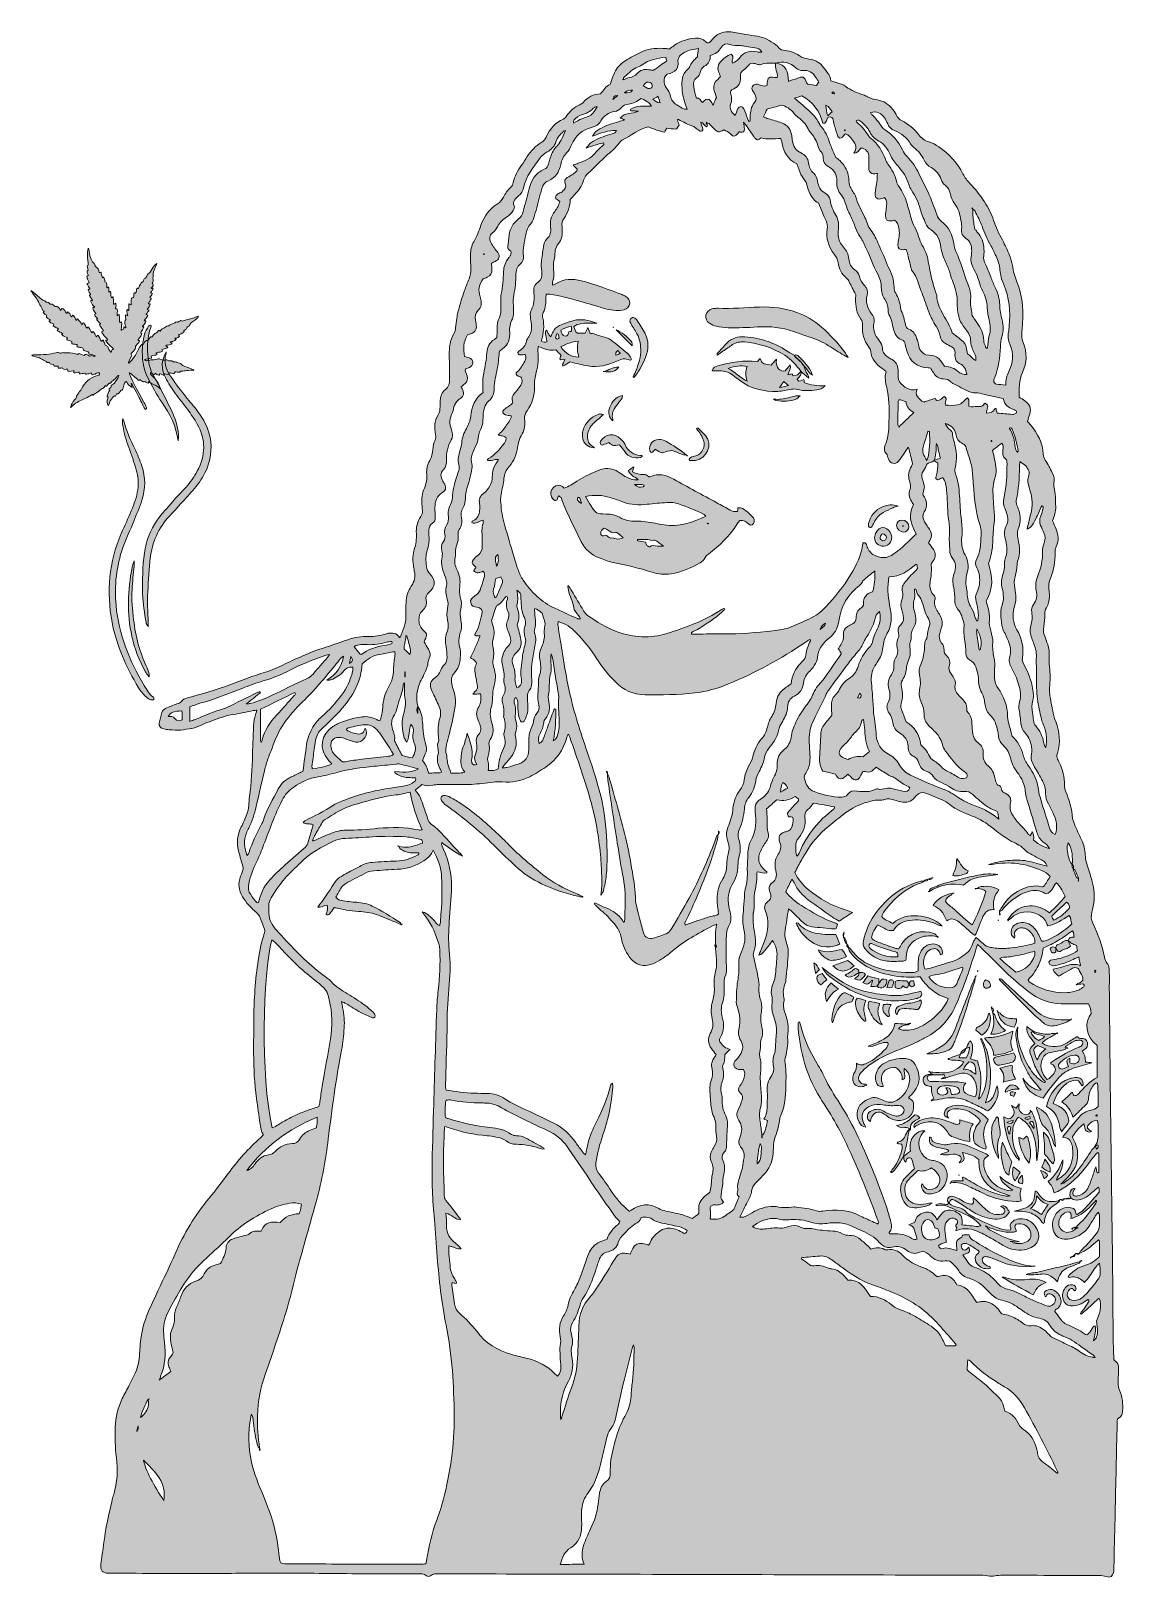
# Model space of a CAD drawing. Extents: x 690 to 1186, y -1251 to -547.
import ezdxf

# ---------------------------------------------------------------- set-up
doc = ezdxf.new("R2010")
doc.units = 0
doc.header["$MEASUREMENT"] = 0
doc.layers.add('katman 1', color=7, linetype='Continuous')

# ---------------------------------------------------------------- blocks, each defined once
blk = doc.blocks.new('block 2')
at = {"layer": 'katman 1', "true_color": 0x008000}
h = blk.add_hatch(color=96, dxfattribs=at)
h.dxf.hatch_style = 2
edge = h.paths.add_edge_path()
edge.add_spline(control_points=[(715.53, -646.93), (715.26, -648.13), (715.28, -649.48), (715.68, -652.85), (715.81, -653.94), (715.81, -653.97), (715.53, -654.05), (715.25, -654.11), (715.25, -654.15), (715.4, -655.03), (715.49, -655.53), (715.61, -656.01), (715.65, -656.09), (715.7, -656.18), (715.63, -656.29), (715.48, -656.38), (715.1, -656.56), (715.11, -656.71), (715.46, -657.7), (715.46, -657.7), (715.77, -658.59), (715.77, -658.59), (715.77, -658.59), (715.46, -658.7), (715.46, -658.7), (714.94, -658.88), (714.94, -659.11), (715.45, -660.25), (716.25, -662.03), (716.22, -661.88), (715.69, -662.03), (715.25, -662.15), (715.23, -662.17), (715.29, -662.54), (715.33, -662.76), (715.56, -663.23), (715.87, -663.69), (716.57, -664.73), (716.57, -664.72), (716.06, -664.9), (715.47, -665.11), (715.49, -665.3), (716.21, -666.23), (716.93, -667.17), (716.98, -667.27), (716.64, -667.3), (716.49, -667.32), (716.32, -667.4), (716.26, -667.48), (716.16, -667.62), (716.22, -667.76), (716.7, -668.45), (717, -668.9), (717.37, -669.38), (717.52, -669.52), (717.85, -669.85), (717.78, -670.12), (717.38, -670.03), (717.24, -670.01), (717.05, -670), (716.95, -670.04), (716.62, -670.15), (717.46, -671.72), (718.4, -672.72), (718.4, -672.72), (718.72, -673.08), (718.72, -673.08), (718.72, -673.08), (718.39, -673.12), (718.39, -673.12), (718.21, -673.15), (717.98, -673.18), (717.88, -673.19), (717.76, -673.21), (717.77, -673.38), (717.94, -673.95), (718.14, -674.61), (718.47, -675.14), (719.12, -675.83), (719.23, -675.95), (719.19, -676.01), (718.91, -676.15), (718.61, -676.29), (718.58, -676.35), (718.65, -676.65), (718.71, -676.87), (718.95, -677.19), (719.37, -677.57), (719.72, -677.89), (720.02, -678.18), (720.03, -678.21), (720.04, -678.24), (719.92, -678.31), (719.77, -678.36), (719.51, -678.45), (719.5, -678.49), (719.67, -678.78), (719.77, -678.97), (720.19, -679.42), (720.59, -679.8), (721.35, -680.52), (721.42, -680.68), (721.04, -680.82), (720.84, -680.89), (720.84, -680.94), (721.06, -681.39), (721.2, -681.66), (721.61, -682.28), (721.97, -682.75), (722.53, -683.48), (722.62, -683.66), (722.54, -683.81), (722.48, -683.9), (722.37, -683.97), (722.29, -683.95), (722.04, -683.89), (721.78, -684.2), (721.87, -684.45), (721.99, -684.81), (722.69, -685.68), (723.71, -686.76), (724.68, -687.79), (724.75, -688.02), (724.08, -687.98), (723.87, -687.97), (723.68, -688), (723.66, -688.04), (723.56, -688.26), (724.42, -689.29), (725.73, -690.53), (726.51, -691.28), (727.17, -691.94), (727.19, -691.99), (727.2, -692.03), (727.07, -692.13), (726.89, -692.19), (726.56, -692.31), (726.31, -692.69), (726.22, -693.23), (726.18, -693.43), (726.13, -693.46), (725.95, -693.39), (725.69, -693.29), (725.3, -692.68), (724.78, -691.54), (724.43, -690.79), (724.36, -690.7), (723.92, -690.51), (723.92, -690.51), (723.44, -690.3), (723.44, -690.3), (723.44, -690.3), (723.06, -689.22), (723.06, -689.22), (722.77, -688.38), (722.64, -688.12), (722.47, -688.06), (722.29, -688), (722.23, -688.03), (722.13, -688.23), (721.87, -688.7), (721.68, -688.63), (721.37, -687.99), (721.12, -687.48), (720.86, -686.99), (720.27, -685.96), (720.09, -685.66), (719.76, -685.8), (719.66, -686.22), (719.51, -686.8), (719.31, -686.63), (718.84, -685.52), (718.6, -684.95), (718.3, -684.35), (718.16, -684.21), (717.94, -683.96), (717.91, -683.95), (717.79, -684.19), (717.48, -684.77), (717.14, -684.6), (716.7, -683.62), (716.38, -682.93), (715.72, -681.97), (715.58, -682.02), (715.55, -682.03), (715.47, -682.14), (715.4, -682.28), (715.16, -682.7), (714.91, -682.58), (714.68, -681.93), (714.57, -681.62), (714.31, -681.12), (714.1, -680.83), (713.49, -679.99), (713.22, -679.93), (713.1, -680.59), (713.07, -680.81), (712.99, -681), (712.94, -681.01), (712.89, -681.03), (712.67, -680.72), (712.46, -680.33), (712.04, -679.56), (710.86, -678.23), (710.66, -678.31), (710.59, -678.33), (710.53, -678.46), (710.54, -678.59), (710.55, -678.72), (710.45, -678.86), (710.34, -678.9), (710.15, -678.97), (710.1, -678.9), (709.91, -678.36), (709.64, -677.59), (708.97, -676.6), (708.75, -676.68), (708.67, -676.71), (708.51, -676.87), (708.4, -677.05), (708.12, -677.48), (708.03, -677.48), (707.88, -677.06), (707.81, -676.85), (707.54, -676.41), (707.29, -676.08), (707.05, -675.76), (706.81, -675.39), (706.77, -675.28), (706.68, -675.03), (706.19, -675.22), (706.11, -675.55), (706, -676.03), (705.83, -675.91), (705.41, -675.12), (704.95, -674.28), (704.4, -673.72), (703.91, -673.6), (703.62, -673.53), (703.6, -673.54), (703.6, -673.81), (703.59, -674.15), (703.4, -674.5), (703.24, -674.46), (703.17, -674.45), (703.01, -674.23), (702.88, -673.97), (702.63, -673.51), (701.94, -672.86), (701.53, -672.71), (701.41, -672.68), (701.18, -672.69), (701.01, -672.75), (700.76, -672.84), (700.65, -672.78), (700.24, -672.37), (699.59, -671.71), (699.11, -671.48), (698.71, -671.62), (698.46, -671.72), (698.37, -671.68), (698.21, -671.44), (697.94, -671), (697.46, -670.76), (696.96, -670.79), (696.56, -670.82), (696.45, -670.78), (696.23, -670.44), (696.05, -670.17), (695.84, -670.04), (695.5, -669.96), (694.94, -669.85), (694.38, -669.41), (692.56, -667.74), (691.34, -666.61), (689.76, -665.39), (689.69, -665.52), (689.67, -665.55), (690.21, -666.31), (690.85, -667.21), (692.7, -669.74), (693.06, -670.33), (693.43, -671.31), (693.62, -671.81), (693.87, -672.3), (693.99, -672.42), (694.12, -672.52), (694.39, -673.02), (694.59, -673.53), (694.86, -674.18), (695.06, -674.51), (695.32, -674.72), (695.32, -674.72), (695.66, -675.01), (695.66, -675.01), (695.66, -675.01), (695.43, -675.21), (695.43, -675.21), (695.22, -675.37), (695.21, -675.43), (695.41, -675.65), (695.52, -675.79), (695.87, -676.08), (696.17, -676.29), (696.77, -676.68), (696.9, -676.92), (696.77, -677.31), (696.67, -677.65), (696.82, -677.81), (697.67, -678.25), (698.06, -678.45), (698.41, -678.68), (698.43, -678.75), (698.45, -678.81), (698.33, -679), (698.15, -679.16), (697.86, -679.42), (697.85, -679.47), (698.03, -679.63), (698.14, -679.73), (698.64, -680), (699.15, -680.25), (699.66, -680.48), (700.09, -680.71), (700.11, -680.76), (700.12, -680.8), (700.05, -680.97), (699.94, -681.14), (699.76, -681.42), (699.76, -681.46), (700, -681.69), (700.14, -681.82), (700.68, -682.12), (701.2, -682.34), (702.17, -682.78), (702.36, -682.93), (702.03, -683.04), (701.91, -683.09), (701.77, -683.24), (701.7, -683.4), (701.58, -683.7), (701.59, -683.71), (702.88, -684.32), (703.59, -684.66), (704.16, -684.97), (704.13, -685), (704.12, -685.04), (704.02, -685.16), (703.91, -685.27), (703.8, -685.39), (703.73, -685.55), (703.77, -685.64), (703.82, -685.8), (704.67, -686.23), (705.66, -686.59), (706.32, -686.83), (706.41, -686.97), (706.1, -687.27), (705.97, -687.39), (705.9, -687.56), (705.93, -687.65), (705.99, -687.83), (706.68, -688.11), (707.51, -688.3), (708.25, -688.47), (708.39, -688.61), (708.29, -689.02), (708.25, -689.19), (708.24, -689.4), (708.27, -689.5), (708.33, -689.67), (709.21, -689.9), (709.79, -689.89), (710, -689.89), (710.31, -689.95), (710.49, -690.02), (710.49, -690.02), (710.81, -690.16), (710.81, -690.16), (710.81, -690.16), (710.66, -690.5), (710.66, -690.5), (710.66, -690.5), (710.51, -690.83), (710.51, -690.83), (710.51, -690.83), (710.95, -691.05), (710.95, -691.05), (711.19, -691.17), (711.8, -691.33), (712.31, -691.41), (712.82, -691.5), (713.27, -691.63), (713.3, -691.7), (713.33, -691.77), (713.43, -692.01), (713.52, -692.23), (713.68, -692.64), (713.74, -692.67), (714.8, -692.98), (715.76, -693.25), (715.93, -693.33), (715.94, -693.56), (715.97, -694.4), (715.94, -694.38), (717.87, -694.75), (718.43, -694.87), (718.76, -695), (718.83, -695.14), (718.95, -695.37), (718.95, -695.37), (718.48, -695.34), (718.22, -695.32), (717.83, -695.23), (717.62, -695.13), (717.3, -694.99), (717.18, -695), (716.84, -695.19), (716.44, -695.4), (716.43, -695.41), (715.64, -694.9), (714.76, -694.35), (714.33, -694.28), (714.11, -694.69), (714.04, -694.82), (713.93, -694.94), (713.87, -694.97), (713.82, -694.99), (713.28, -694.79), (712.7, -694.52), (712.7, -694.52), (711.64, -694.05), (711.64, -694.05), (711.64, -694.05), (711.14, -694.3), (711.14, -694.3), (710.66, -694.55), (710.63, -694.55), (709.96, -694.25), (709.1, -693.87), (708.2, -693.76), (706.27, -693.77), (705.44, -693.79), (704.67, -693.76), (704.55, -693.71), (704.21, -693.59), (703.93, -693.63), (703.7, -693.84), (703.53, -694.01), (703.4, -694.02), (702.95, -693.93), (702.64, -693.85), (702.28, -693.74), (702.13, -693.67), (701.96, -693.59), (701.61, -693.61), (701.1, -693.73), (698.53, -694.36), (694.91, -694.73), (691.56, -694.71), (690.83, -694.7), (690.16, -694.73), (690.06, -694.77), (689.76, -694.87), (690.65, -695.24), (692.31, -695.67), (693.38, -695.96), (694.02, -696.22), (694.39, -696.47), (694.69, -696.7), (695.28, -697.04), (695.7, -697.26), (696.12, -697.47), (696.59, -697.77), (696.73, -697.92), (696.94, -698.13), (697.14, -698.19), (697.56, -698.18), (698.09, -698.16), (698.14, -698.19), (698.25, -698.5), (698.36, -698.81), (698.45, -698.86), (699.04, -698.92), (699.86, -699.03), (700.08, -699.15), (700.07, -699.53), (700.06, -699.79), (700.13, -699.83), (700.63, -699.88), (700.93, -699.92), (701.39, -699.9), (701.63, -699.85), (702.12, -699.75), (702.21, -699.84), (702.08, -700.26), (702.04, -700.41), (702.02, -700.59), (702.04, -700.66), (702.09, -700.79), (703.29, -700.76), (703.7, -700.61), (703.87, -700.55), (703.95, -700.61), (704.07, -700.87), (704.25, -701.26), (704.76, -701.37), (705.68, -701.23), (705.98, -701.19), (706.25, -701.16), (706.29, -701.19), (706.34, -701.21), (706.38, -701.41), (706.4, -701.63), (706.42, -701.93), (706.48, -702.09), (706.6, -702.17), (706.71, -702.23), (707.33, -702.2), (707.97, -702.11), (708.63, -702.01), (709.21, -701.95), (709.26, -701.97), (709.3, -702), (709.27, -702.17), (709.19, -702.36), (709.19, -702.36), (709.03, -702.7), (709.03, -702.7), (709.03, -702.7), (709.38, -702.79), (709.38, -702.79), (709.56, -702.83), (710.06, -702.8), (710.48, -702.72), (711.59, -702.51), (711.57, -702.51), (711.63, -702.89), (711.65, -703.1), (711.74, -703.25), (711.84, -703.29), (712.01, -703.35), (713.75, -703.12), (714.11, -702.99), (714.26, -702.94), (714.31, -702.99), (714.35, -703.21), (714.39, -703.44), (714.45, -703.48), (714.72, -703.46), (714.9, -703.43), (715.24, -703.39), (715.47, -703.37), (715.69, -703.36), (716.15, -703.24), (716.47, -703.13), (716.47, -703.13), (717.07, -702.92), (717.07, -702.92), (717.07, -702.92), (717.16, -703.3), (717.16, -703.3), (717.28, -703.85), (717.59, -703.86), (718.66, -703.4), (719.82, -702.89), (720.73, -702.71), (720.86, -702.95), (720.92, -703.06), (720.89, -703.31), (720.8, -703.53), (720.62, -703.92), (720.61, -703.92), (719.43, -704.29), (716.46, -705.2), (713.94, -707.39), (712.73, -710.11), (712.55, -710.54), (712.29, -710.91), (712.11, -711.02), (711.94, -711.13), (711.62, -711.57), (711.4, -712), (711.18, -712.44), (710.87, -712.87), (710.71, -712.97), (710.42, -713.16), (710.24, -713.61), (710.34, -713.91), (710.39, -714.03), (710.26, -714.25), (710.04, -714.49), (709.34, -715.22), (708.42, -716.62), (708.02, -717.57), (707.57, -718.61), (707.54, -718.84), (707.93, -718.44), (709.04, -717.25), (710.73, -716.12), (712.69, -715.24), (714.9, -714.24), (715.86, -713.75), (716.59, -713.25), (717.51, -712.63), (717.62, -712.59), (717.72, -712.87), (717.78, -713.04), (717.84, -713.06), (717.97, -712.95), (718.2, -712.72), (719.31, -711.97), (720.08, -711.48), (720.47, -711.24), (721, -710.83), (721.26, -710.54), (721.65, -710.14), (721.81, -710.03), (722.07, -710.04), (722.34, -710.04), (722.47, -709.93), (722.94, -709.34), (723.57, -708.54), (723.62, -708.51), (723.62, -708.83), (723.63, -709.2), (723.88, -709.15), (724.18, -708.7), (724.49, -708.22), (725.06, -707.61), (725.24, -707.54), (725.31, -707.51), (725.43, -707.56), (725.49, -707.65), (725.6, -707.77), (725.73, -707.67), (726.34, -707), (726.74, -706.55), (727.28, -706.08), (727.54, -705.94), (727.88, -705.76), (728.15, -705.49), (728.45, -705.01), (728.98, -704.19), (729.21, -704), (729.5, -704.14), (729.68, -704.22), (729.6, -704.42), (728.81, -705.73), (727.83, -707.37), (727.34, -707.95), (726.62, -708.33), (726.19, -708.56), (726.12, -708.65), (726.08, -709.04), (726.05, -709.39), (725.93, -709.57), (725.61, -709.84), (725.09, -710.28), (725.02, -710.55), (725.36, -710.74), (725.62, -710.88), (725.62, -710.89), (725.26, -711.21), (724.98, -711.46), (724.8, -711.8), (724.57, -712.55), (724.4, -713.1), (724.28, -713.61), (724.3, -713.66), (724.32, -713.71), (724.44, -713.75), (724.57, -713.74), (724.8, -713.72), (724.8, -713.77), (724.58, -714.46), (724.22, -715.59), (724.27, -717.13), (724.71, -717.64), (724.9, -717.87), (724.9, -717.87), (725.06, -717.26), (725.35, -716.19), (726.04, -714.93), (726.77, -714.15), (727.54, -713.33), (727.64, -713.27), (727.93, -713.46), (728.11, -713.59), (728.15, -713.55), (728.4, -712.93), (728.7, -712.18), (728.82, -712.09), (729.15, -712.36), (729.15, -712.36), (729.39, -712.54), (729.39, -712.54), (729.39, -712.54), (729.49, -712.25), (729.49, -712.25), (729.54, -712.09), (729.85, -711.7), (730.18, -711.39), (730.51, -711.08), (730.78, -710.76), (730.8, -710.68), (730.85, -710.47), (731.03, -710.43), (731.09, -710.62), (731.22, -710.97), (731.35, -710.67), (731.54, -709.65), (731.84, -708.04), (732.59, -706.53), (732.97, -706.79), (733.05, -706.83), (733.34, -707.23), (733.61, -707.64), (734.23, -708.61), (734.9, -709.2), (735.46, -709.31), (735.46, -709.31), (735.9, -709.39), (735.9, -709.39), (735.9, -709.39), (735.57, -708.7), (735.57, -708.7), (735.35, -708.24), (735.25, -707.93), (735.29, -707.73), (735.33, -707.47), (735.63, -708.02), (737.49, -711.57), (738.68, -713.85), (740.06, -716.52), (740.55, -717.52), (741.55, -719.54), (741.71, -719.71), (742.1, -719.25), (742.33, -718.99), (742.33, -718.97), (741.97, -718.03), (741.77, -717.49), (741.31, -716.58), (740.91, -715.94), (738.47, -711.98), (734.15, -703.32), (734.38, -702.84), (734.43, -702.74), (734.59, -702.82), (734.93, -703.14), (735.19, -703.39), (735.79, -703.88), (736.25, -704.23), (737.15, -704.9), (738.14, -705.79), (738.37, -706.14), (738.57, -706.43), (738.9, -706.43), (739.06, -706.13), (739.19, -705.9), (739.23, -705.92), (739.95, -706.49), (740.68, -707.09), (740.72, -707.1), (741.08, -706.94), (741.41, -706.79), (741.5, -706.81), (741.9, -707.08), (742.39, -707.39), (742.86, -707.61), (743.01, -707.57), (743.05, -707.56), (743.09, -707.4), (743.09, -707.2), (743.09, -707.2), (743.11, -706.87), (743.11, -706.87), (743.11, -706.87), (743.59, -707.18), (743.59, -707.18), (743.86, -707.35), (744.65, -707.78), (745.35, -708.14), (746.96, -708.96), (747.62, -709.37), (748.21, -709.91), (748.21, -709.91), (748.68, -710.35), (748.68, -710.35), (748.68, -710.35), (748.13, -708.91), (748.13, -708.91), (747.62, -707.61), (747.5, -707.38), (746.8, -706.48), (746.36, -705.93), (745.58, -705.05), (745.04, -704.53), (744.37, -703.85), (744.06, -703.46), (744, -703.2), (743.86, -702.69), (744.06, -702.63), (744.56, -703.05), (745.37, -703.72), (746.01, -703.88), (745.96, -703.39), (745.93, -702.95), (746.1, -702.92), (746.52, -703.29), (746.91, -703.63), (747.82, -704.06), (748, -703.99), (748.06, -703.97), (748.13, -703.78), (748.16, -703.55), (748.16, -703.55), (748.21, -703.14), (748.21, -703.14), (748.21, -703.14), (748.91, -703.54), (748.91, -703.54), (749.66, -703.98), (750.03, -704.04), (750.26, -703.79), (750.38, -703.66), (750.36, -703.57), (750.21, -703.4), (749.94, -703.07), (750.13, -703.04), (750.63, -703.32), (750.87, -703.44), (751.38, -703.59), (751.78, -703.64), (751.78, -703.64), (752.51, -703.73), (752.51, -703.73), (752.51, -703.73), (752.53, -703.3), (752.53, -703.3), (752.56, -702.81), (752.63, -702.76), (753.09, -702.91), (753.27, -702.98), (753.76, -703.05), (754.17, -703.09), (754.85, -703.14), (754.9, -703.13), (754.97, -702.92), (755.01, -702.78), (755.03, -702.64), (755.01, -702.59), (754.95, -702.41), (755.3, -702.4), (756.3, -702.52), (757.45, -702.67), (757.58, -702.65), (757.47, -702.35), (757.37, -702.07), (757.39, -702.06), (758.67, -702.05), (759.27, -702.03), (759.85, -701.99), (759.96, -701.96), (760.32, -701.83), (762.58, -701.65), (763.1, -701.71), (763.38, -701.73), (763.67, -701.74), (763.74, -701.71), (763.92, -701.65), (762.04, -700.79), (760.76, -700.34), (759.07, -699.75), (758.07, -699.24), (757.95, -698.91), (757.88, -698.71), (757.77, -698.6), (757.62, -698.6), (757.49, -698.61), (757.02, -698.46), (756.54, -698.28), (755.69, -697.94), (755.45, -697.89), (754.69, -697.87), (754.42, -697.87), (754.19, -697.77), (754.01, -697.56), (753.79, -697.31), (753.67, -697.28), (753.26, -697.36), (752.6, -697.47), (752.16, -697.39), (751.75, -697.1), (751.51, -696.95), (751.31, -696.9), (751.12, -696.96), (750.36, -697.23), (748.85, -697.01), (748.19, -696.54), (748.03, -696.43), (747.84, -696.42), (747.55, -696.53), (747.03, -696.71), (745.58, -696.93), (744.85, -696.95), (744.55, -696.94), (743.81, -697.06), (743.22, -697.19), (742.28, -697.41), (742.1, -697.41), (741.79, -697.24), (741.13, -696.87), (741.3, -696.76), (742.83, -696.51), (743.48, -696.4), (744.15, -696.27), (744.32, -696.21), (744.58, -696.12), (744.59, -696.08), (744.44, -695.71), (744.28, -695.33), (744.29, -695.32), (744.65, -695.15), (744.86, -695.05), (745.38, -694.94), (745.81, -694.89), (746.24, -694.85), (746.69, -694.77), (746.81, -694.73), (747.11, -694.62), (747.08, -694.31), (746.77, -694.14), (746.62, -694.06), (746.52, -693.95), (746.54, -693.91), (746.6, -693.76), (747.56, -693.47), (748.04, -693.45), (748.53, -693.42), (749.27, -693.17), (749.42, -692.97), (749.48, -692.91), (749.47, -692.7), (749.39, -692.54), (749.39, -692.54), (749.24, -692.24), (749.24, -692.24), (749.24, -692.24), (749.85, -692.08), (749.85, -692.08), (750.98, -691.78), (751.84, -691.44), (751.84, -691.31), (751.84, -691.24), (751.66, -691.07), (751.45, -690.94), (751.24, -690.82), (751.04, -690.64), (751, -690.54), (750.94, -690.36), (751, -690.33), (751.99, -690.25), (752.68, -690.19), (753.49, -689.86), (753.68, -689.55), (753.68, -689.55), (753.85, -689.27), (753.85, -689.27), (753.85, -689.27), (753.52, -689.23), (753.52, -689.23), (753.21, -689.18), (752.93, -688.96), (752.99, -688.82), (753.01, -688.79), (753.35, -688.71), (753.75, -688.65), (754.32, -688.57), (754.6, -688.47), (755.05, -688.21), (755.37, -688.01), (755.63, -687.79), (755.65, -687.73), (755.66, -687.65), (755.53, -687.51), (755.34, -687.41), (754.92, -687.2), (754.97, -687.06), (755.48, -687.06), (755.97, -687.06), (756.47, -686.88), (756.88, -686.57), (757.33, -686.2), (757.37, -686.08), (757.09, -685.92), (756.95, -685.85), (756.82, -685.74), (756.8, -685.68), (756.77, -685.61), (757.23, -685.38), (757.9, -685.09), (759.31, -684.51), (759.43, -684.42), (759.2, -684.05), (759.05, -683.8), (759.06, -683.74), (759.3, -683.59), (760.19, -683.04), (760.35, -682.89), (760.53, -682.44), (760.7, -682.04), (760.8, -681.93), (761.18, -681.8), (761.66, -681.63), (762.08, -681.11), (761.99, -680.84), (761.9, -680.57), (762.81, -679.76), (764.11, -678.95), (764.77, -678.53), (765.29, -678.02), (765.6, -677.51), (765.6, -677.51), (765.83, -677.14), (765.83, -677.14), (765.83, -677.14), (764.48, -677.61), (764.48, -677.61), (763.74, -677.87), (762.5, -678.22), (761.73, -678.39), (760.96, -678.57), (759.9, -678.86), (759.37, -679.04), (758.48, -679.36), (758.39, -679.36), (758.06, -679.19), (757.82, -679.07), (757.65, -679.04), (757.54, -679.14), (757.46, -679.21), (757.17, -679.41), (756.92, -679.57), (756.52, -679.83), (756.4, -679.86), (756.2, -679.77), (755.81, -679.62), (755.62, -679.66), (755.27, -679.96), (755.09, -680.12), (754.57, -680.37), (754, -680.57), (753.4, -680.79), (752.92, -681.01), (752.71, -681.21), (752.48, -681.41), (752.33, -681.49), (752.22, -681.45), (752.1, -681.4), (751.73, -681.55), (751.04, -681.92), (749.36, -682.83), (749.03, -683.05), (748.71, -683.48), (748.71, -683.48), (748.4, -683.9), (748.4, -683.9), (748.4, -683.9), (748.17, -683.73), (748.17, -683.73), (747.85, -683.51), (747.62, -683.61), (747.26, -684.16), (747.01, -684.54), (746.83, -684.68), (746.42, -684.82), (745.79, -685.04), (745.41, -685.38), (745.02, -686.09), (744.69, -686.69), (744.64, -686.73), (744.46, -686.54), (744.22, -686.25), (743.81, -686.58), (743.37, -687.41), (743.12, -687.86), (742.89, -688.25), (742.83, -688.26), (742.78, -688.28), (742.65, -688.24), (742.55, -688.18), (742.12, -687.93), (741.41, -688.55), (741.03, -689.49), (740.92, -689.75), (740.81, -689.81), (740.39, -689.91), (739.8, -690.04), (739.92, -689.87), (738.33, -692.7), (737.1, -694.87), (737.05, -694.94), (736.3, -696.04), (735.45, -697.26), (734.28, -698.59), (734.1, -698.55), (733.81, -698.48), (734.6, -696.54), (735.45, -695.26), (735.65, -694.96), (735.65, -694.91), (735.42, -694.64), (735.11, -694.27), (735.14, -694.21), (736.25, -693.08), (737.2, -692.11), (737.32, -691.87), (737.17, -691.17), (737.09, -690.73), (737.1, -690.7), (737.9, -689.88), (739.15, -688.58), (739.42, -688.04), (738.72, -688.14), (738.18, -688.23), (738.22, -687.94), (738.85, -687.17), (739.98, -685.81), (740.46, -684.62), (739.79, -684.86), (739.37, -685.01), (739.5, -684.55), (740.12, -683.71), (740.46, -683.27), (740.79, -682.68), (740.86, -682.42), (740.86, -682.42), (740.98, -681.96), (740.98, -681.96), (740.98, -681.96), (740.67, -681.96), (740.67, -681.96), (740.49, -681.95), (740.34, -681.92), (740.32, -681.86), (740.3, -681.82), (740.5, -681.56), (740.76, -681.3), (741.36, -680.67), (741.75, -680.04), (741.84, -679.56), (741.84, -679.56), (741.91, -679.16), (741.91, -679.16), (741.91, -679.16), (741.55, -679.25), (741.55, -679.25), (741, -679.39), (741.01, -679.2), (741.62, -678.52), (742.28, -677.83), (742.71, -677.15), (742.77, -676.77), (742.81, -676.56), (742.76, -676.53), (742.44, -676.53), (742.03, -676.53), (741.87, -676.3), (742.13, -676.08), (742.39, -675.86), (743.42, -674.51), (743.39, -674.43), (743.37, -674.37), (743.16, -674.27), (742.91, -674.17), (742.91, -674.17), (742.46, -674.02), (742.46, -674.02), (742.46, -674.02), (742.73, -673.76), (742.73, -673.76), (743.13, -673.39), (743.56, -672.7), (743.77, -672.08), (743.94, -671.58), (743.94, -671.52), (743.73, -671.53), (743.61, -671.54), (743.38, -671.54), (743.22, -671.53), (742.94, -671.51), (742.94, -671.51), (743.06, -671.23), (743.12, -671.07), (743.42, -670.63), (743.7, -670.26), (743.98, -669.9), (744.25, -669.44), (744.3, -669.25), (744.37, -668.92), (744.37, -668.91), (744.1, -668.84), (743.68, -668.73), (743.67, -668.54), (744.08, -668.16), (744.44, -667.81), (744.87, -666.96), (744.79, -666.74), (744.77, -666.69), (744.62, -666.63), (744.45, -666.63), (744, -666.62), (743.98, -666.33), (744.41, -665.91), (744.86, -665.47), (745, -665.27), (745.12, -664.82), (745.24, -664.39), (745.19, -664.31), (744.91, -664.41), (744.66, -664.5), (744.25, -664.45), (744.31, -664.35), (744.33, -664.31), (744.52, -664.15), (744.72, -663.99), (744.91, -663.82), (745.13, -663.52), (745.19, -663.31), (745.3, -662.98), (745.29, -662.89), (745.03, -662.52), (744.74, -662.11), (744.74, -662.11), (745.05, -661.57), (745.33, -661.08), (745.34, -660.98), (745.18, -660.58), (745.02, -660.19), (745.02, -659.46), (745.17, -659.24), (745.19, -659.19), (745.21, -658.86), (745.2, -658.5), (745.17, -657.44), (745.35, -656.8), (746.22, -654.91), (746.83, -653.6), (746.98, -653.15), (746.83, -653.2), (746.41, -653.35), (745.39, -654.57), (744.81, -655.61), (744.25, -656.65), (743.37, -657.69), (742.96, -657.84), (742.84, -657.88), (742.55, -658.33), (742.32, -658.85), (741.96, -659.67), (741.85, -659.8), (741.5, -659.92), (741.16, -660.05), (741.09, -660.14), (740.87, -660.81), (740.7, -661.36), (740.57, -661.57), (740.43, -661.58), (740.01, -661.59), (739.66, -662.05), (739.09, -663.35), (738.53, -664.62), (738.5, -664.66), (738.27, -664.52), (737.93, -664.28), (737.74, -664.56), (737.63, -665.47), (737.45, -666.85), (737.49, -666.77), (737, -666.56), (736.51, -666.33), (736.46, -666.4), (736.43, -667.4), (736.4, -668.5), (736.34, -668.65), (735.87, -668.73), (735.29, -668.83), (735.2, -669.1), (735.23, -670.52), (735.24, -671.2), (735.24, -671.81), (735.21, -671.88), (735.19, -671.94), (734.98, -671.9), (734.76, -671.76), (734.53, -671.63), (734.32, -671.54), (734.28, -671.55), (734.19, -671.58), (734.17, -672.05), (734.2, -673.27), (734.23, -674.47), (734.19, -674.63), (733.92, -674.32), (733.65, -674), (733.43, -673.96), (733.32, -674.2), (733.18, -674.52), (733.28, -675.63), (733.51, -676.29), (733.51, -676.29), (733.72, -676.88), (733.72, -676.88), (733.72, -676.88), (733.24, -676.66), (733.24, -676.66), (732.98, -676.54), (732.71, -676.46), (732.65, -676.48), (732.51, -676.53), (732.61, -677.51), (732.82, -678.1), (732.97, -678.52), (732.91, -678.74), (732.53, -679.13), (732.22, -679.45), (732.23, -680), (732.57, -681.17), (732.91, -682.31), (732.86, -682.6), (732.4, -682.15), (732.12, -681.88), (731.88, -681.88), (731.88, -682.16), (731.9, -682.94), (731.88, -683.01), (731.6, -683.05), (731.45, -683.08), (731.19, -683.21), (731.03, -683.32), (730.65, -683.63), (730.63, -683.53), (730.79, -682.34), (730.95, -681.15), (730.97, -679.65), (730.81, -679.61), (730.76, -679.6), (730.6, -679.69), (730.46, -679.82), (730.05, -680.21), (729.89, -680), (729.96, -679.15), (730.03, -678.34), (729.87, -676.52), (729.72, -676.4), (729.62, -676.32), (729.33, -676.45), (729.04, -676.73), (728.79, -676.95), (728.76, -676.73), (728.91, -675.59), (728.98, -675), (728.97, -674.36), (728.91, -674.11), (728.79, -673.72), (728.74, -673.68), (728.5, -673.74), (728.03, -673.83), (727.93, -673.71), (728.12, -673.28), (728.34, -672.77), (728.4, -672.23), (728.32, -671.68), (728.27, -671.35), (728.22, -671.26), (728.05, -671.26), (727.93, -671.25), (727.81, -671.31), (727.76, -671.42), (727.67, -671.62), (727.31, -671.74), (727.26, -671.59), (727.23, -671.52), (727.21, -670.99), (727.2, -670.41), (727.19, -669.18), (727.05, -668.29), (726.85, -668.36), (726.79, -668.38), (726.66, -668.5), (726.57, -668.61), (726.28, -668.96), (726.11, -668.69), (726.05, -667.81), (725.99, -666.55), (725.91, -665.92), (725.8, -665.86), (725.75, -665.84), (725.6, -665.92), (725.47, -666.05), (725.33, -666.17), (725.19, -666.26), (725.15, -666.25), (725.11, -666.23), (725.11, -665.88), (725.14, -665.46), (725.18, -665.05), (725.13, -664.54), (725.04, -664.28), (725.04, -664.28), (724.88, -663.83), (724.88, -663.83), (724.88, -663.83), (724.52, -664.04), (724.52, -664.04), (724.11, -664.27), (724.12, -664.32), (724.14, -663.12), (724.15, -662.2), (723.96, -661.7), (723.59, -661.6), (723.3, -661.51), (723.29, -661.48), (723.2, -660.84), (723.1, -660.11), (722.9, -659.43), (722.75, -659.36), (722.71, -659.34), (722.56, -659.41), (722.45, -659.53), (722.33, -659.64), (722.2, -659.72), (722.17, -659.71), (722.09, -659.66), (721.57, -657.63), (721.57, -657.31), (721.55, -657.06), (721.51, -657.06), (721.15, -657.21), (720.79, -657.37), (720.72, -657.35), (720.69, -657.16), (720.48, -656.02), (720.37, -655.77), (719.87, -655.25), (719.59, -654.97), (719.26, -654.67), (719.14, -654.61), (718.96, -654.51), (718.88, -654.35), (718.8, -653.97), (718.73, -653.55), (718.62, -653.37), (718.14, -652.9), (716.92, -651.67), (716.23, -649.7), (715.94, -646.5), (715.89, -646.01), (715.71, -646.22), (715.53, -646.93)], knot_values=[0, 0, 0, 0, 1, 1, 1, 2, 2, 2, 3, 3, 3, 4, 4, 4, 5, 5, 5, 6, 6, 6, 7, 7, 7, 8, 8, 8, 9, 9, 9, 10, 10, 10, 11, 11, 11, 12, 12, 12, 13, 13, 13, 14, 14, 14, 15, 15, 15, 16, 16, 16, 17, 17, 17, 18, 18, 18, 19, 19, 19, 20, 20, 20, 21, 21, 21, 22, 22, 22, 23, 23, 23, 24, 24, 24, 25, 25, 25, 26, 26, 26, 27, 27, 27, 28, 28, 28, 29, 29, 29, 30, 30, 30, 31, 31, 31, 32, 32, 32, 33, 33, 33, 34, 34, 34, 35, 35, 35, 36, 36, 36, 37, 37, 37, 38, 38, 38, 39, 39, 39, 40, 40, 40, 41, 41, 41, 42, 42, 42, 43, 43, 43, 44, 44, 44, 45, 45, 45, 46, 46, 46, 47, 47, 47, 48, 48, 48, 49, 49, 49, 50, 50, 50, 51, 51, 51, 52, 52, 52, 53, 53, 53, 54, 54, 54, 55, 55, 55, 56, 56, 56, 57, 57, 57, 58, 58, 58, 59, 59, 59, 60, 60, 60, 61, 61, 61, 62, 62, 62, 63, 63, 63, 64, 64, 64, 65, 65, 65, 66, 66, 66, 67, 67, 67, 68, 68, 68, 69, 69, 69, 70, 70, 70, 71, 71, 71, 72, 72, 72, 73, 73, 73, 74, 74, 74, 75, 75, 75, 76, 76, 76, 77, 77, 77, 78, 78, 78, 79, 79, 79, 80, 80, 80, 81, 81, 81, 82, 82, 82, 83, 83, 83, 84, 84, 84, 85, 85, 85, 86, 86, 86, 87, 87, 87, 88, 88, 88, 89, 89, 89, 90, 90, 90, 91, 91, 91, 92, 92, 92, 93, 93, 93, 94, 94, 94, 95, 95, 95, 96, 96, 96, 97, 97, 97, 98, 98, 98, 99, 99, 99, 100, 100, 100, 101, 101, 101, 102, 102, 102, 103, 103, 103, 104, 104, 104, 105, 105, 105, 106, 106, 106, 107, 107, 107, 108, 108, 108, 109, 109, 109, 110, 110, 110, 111, 111, 111, 112, 112, 112, 113, 113, 113, 114, 114, 114, 115, 115, 115, 116, 116, 116, 117, 117, 117, 118, 118, 118, 119, 119, 119, 120, 120, 120, 121, 121, 121, 122, 122, 122, 123, 123, 123, 124, 124, 124, 125, 125, 125, 126, 126, 126, 127, 127, 127, 128, 128, 128, 129, 129, 129, 130, 130, 130, 131, 131, 131, 132, 132, 132, 133, 133, 133, 134, 134, 134, 135, 135, 135, 136, 136, 136, 137, 137, 137, 138, 138, 138, 139, 139, 139, 140, 140, 140, 141, 141, 141, 142, 142, 142, 143, 143, 143, 144, 144, 144, 145, 145, 145, 146, 146, 146, 147, 147, 147, 148, 148, 148, 149, 149, 149, 150, 150, 150, 151, 151, 151, 152, 152, 152, 153, 153, 153, 154, 154, 154, 155, 155, 155, 156, 156, 156, 157, 157, 157, 158, 158, 158, 159, 159, 159, 160, 160, 160, 161, 161, 161, 162, 162, 162, 163, 163, 163, 164, 164, 164, 165, 165, 165, 166, 166, 166, 167, 167, 167, 168, 168, 168, 169, 169, 169, 170, 170, 170, 171, 171, 171, 172, 172, 172, 173, 173, 173, 174, 174, 174, 175, 175, 175, 176, 176, 176, 177, 177, 177, 178, 178, 178, 179, 179, 179, 180, 180, 180, 181, 181, 181, 182, 182, 182, 183, 183, 183, 184, 184, 184, 185, 185, 185, 186, 186, 186, 187, 187, 187, 188, 188, 188, 189, 189, 189, 190, 190, 190, 191, 191, 191, 192, 192, 192, 193, 193, 193, 194, 194, 194, 195, 195, 195, 196, 196, 196, 197, 197, 197, 198, 198, 198, 199, 199, 199, 200, 200, 200, 201, 201, 201, 202, 202, 202, 203, 203, 203, 204, 204, 204, 205, 205, 205, 206, 206, 206, 207, 207, 207, 208, 208, 208, 209, 209, 209, 210, 210, 210, 211, 211, 211, 212, 212, 212, 213, 213, 213, 214, 214, 214, 215, 215, 215, 216, 216, 216, 217, 217, 217, 218, 218, 218, 219, 219, 219, 220, 220, 220, 221, 221, 221, 222, 222, 222, 223, 223, 223, 224, 224, 224, 225, 225, 225, 226, 226, 226, 227, 227, 227, 228, 228, 228, 229, 229, 229, 230, 230, 230, 231, 231, 231, 232, 232, 232, 233, 233, 233, 234, 234, 234, 235, 235, 235, 236, 236, 236, 237, 237, 237, 238, 238, 238, 239, 239, 239, 240, 240, 240, 241, 241, 241, 242, 242, 242, 243, 243, 243, 244, 244, 244, 245, 245, 245, 246, 246, 246, 247, 247, 247, 248, 248, 248, 249, 249, 249, 250, 250, 250, 251, 251, 251, 252, 252, 252, 253, 253, 253, 254, 254, 254, 255, 255, 255, 256, 256, 256, 257, 257, 257, 258, 258, 258, 259, 259, 259, 260, 260, 260, 261, 261, 261, 262, 262, 262, 263, 263, 263, 264, 264, 264, 265, 265, 265, 266, 266, 266, 267, 267, 267, 268, 268, 268, 269, 269, 269, 270, 270, 270, 271, 271, 271, 272, 272, 272, 273, 273, 273, 274, 274, 274, 275, 275, 275, 276, 276, 276, 277, 277, 277, 278, 278, 278, 279, 279, 279, 280, 280, 280, 281, 281, 281, 282, 282, 282, 283, 283, 283, 284, 284, 284, 285, 285, 285, 286, 286, 286, 287, 287, 287, 288, 288, 288, 289, 289, 289, 290, 290, 290, 291, 291, 291, 292, 292, 292, 293, 293, 293, 294, 294, 294, 295, 295, 295, 296, 296, 296, 297, 297, 297, 298, 298, 298, 299, 299, 299, 300, 300, 300, 301, 301, 301, 302, 302, 302, 303, 303, 303, 304, 304, 304, 305, 305, 305, 306, 306, 306, 307, 307, 307, 308, 308, 308, 309, 309, 309, 310, 310, 310, 311, 311, 311, 312, 312, 312, 313, 313, 313, 314, 314, 314, 315, 315, 315, 316, 316, 316, 317, 317, 317, 318, 318, 318, 319, 319, 319, 320, 320, 320, 321, 321, 321, 322, 322, 322, 323, 323, 323, 324, 324, 324, 325, 325, 325, 326, 326, 326, 327, 327, 327, 328, 328, 328, 329, 329, 329, 330, 330, 330, 331, 331, 331, 332, 332, 332, 333, 333, 333, 334, 334, 334, 335, 335, 335, 336, 336, 336, 337, 337, 337, 338, 338, 338, 339, 339, 339, 340, 340, 340, 341, 341, 341, 342, 342, 342, 343, 343, 343, 344, 344, 344, 345, 345, 345, 346, 346, 346, 347, 347, 347, 348, 348, 348, 349, 349, 349, 350, 350, 350, 351, 351, 351, 352, 352, 352, 353, 353, 353, 354, 354, 354, 355, 355, 355, 356, 356, 356, 357, 357, 357, 358, 358, 358, 359, 359, 359, 360, 360, 360, 361, 361, 361, 362, 362, 362, 363, 363, 363, 364, 364, 364, 365, 365, 365, 366, 366, 366, 367, 367, 367, 368, 368, 368, 369, 369, 369, 370, 370, 370, 371, 371, 371, 372, 372, 372, 373, 373, 373, 374, 374, 374, 375, 375, 375, 376, 376, 376, 377, 377, 377, 378, 378, 378, 379, 379, 379, 380, 380, 380, 381, 381, 381, 382, 382, 382, 383, 383, 383, 384, 384, 384, 385, 385, 385, 386, 386, 386, 387, 387, 387, 388, 388, 388, 389, 389, 389, 390, 390, 390, 391, 391, 391, 392, 392, 392, 393, 393, 393, 394, 394, 394, 395, 395, 395, 396, 396, 396, 397, 397, 397, 398, 398, 398, 399, 399, 399, 400, 400, 400, 401, 401, 401, 402, 402, 402, 403, 403, 403, 404, 404, 404, 405, 405, 405, 406, 406, 406, 407, 407, 407, 408, 408, 408, 409, 409, 409, 410, 410, 410, 411, 411, 411, 412, 412, 412, 413, 413, 413, 414, 414, 414, 415, 415, 415, 416, 416, 416, 417, 417, 417, 418, 418, 418, 419, 419, 419, 420, 420, 420, 421, 421, 421, 422, 422, 422, 423, 423, 423, 424, 424, 424, 425, 425, 425, 426, 426, 426, 427, 427, 427, 428, 428, 428, 429, 429, 429, 430, 430, 430, 431, 431, 431, 432, 432, 432, 433, 433, 433, 434, 434, 434, 435, 435, 435, 436, 436, 436, 437, 437, 437, 438, 438, 438, 439, 439, 439, 440, 440, 440, 441, 441, 441, 442, 442, 442, 443, 443, 443, 444, 444, 444, 445, 445, 445, 446, 446, 446, 447, 447, 447, 448, 448, 448, 449, 449, 449, 450, 450, 450, 451, 451, 451, 452, 452, 452, 453, 453, 453, 454, 454, 454, 455, 455, 455, 456, 456, 456, 457, 457, 457, 458, 458, 458, 459, 459, 459, 460, 460, 460, 461, 461, 461, 462, 462, 462, 463, 463, 463, 464, 464, 464, 465, 465, 465, 466, 466, 466, 467, 467, 467, 468, 468, 468, 469, 469, 469, 470, 470, 470, 471, 471, 471, 472, 472, 472, 473, 473, 473, 474, 474, 474, 475, 475, 475, 476, 476, 476, 477, 477, 477, 478, 478, 478, 479, 479, 479, 480, 480, 480, 481, 481, 481, 482, 482, 482, 483, 483, 483, 484, 484, 484, 485, 485, 485, 486, 486, 486, 487, 487, 487, 487], degree=3, periodic=1)
at = {"layer": 'katman 1', "lineweight": 0}
blk.add_open_spline([(715.53, -646.93), (715.26, -648.13), (715.28, -649.48), (715.68, -652.85), (715.81, -653.94), (715.81, -653.97), (715.53, -654.05), (715.25, -654.11), (715.25, -654.15), (715.4, -655.03), (715.49, -655.53), (715.61, -656.01), (715.65, -656.09), (715.7, -656.18), (715.63, -656.29), (715.48, -656.38), (715.1, -656.56), (715.11, -656.71), (715.46, -657.7), (715.46, -657.7), (715.77, -658.59), (715.77, -658.59), (715.77, -658.59), (715.46, -658.7), (715.46, -658.7), (714.94, -658.88), (714.94, -659.11), (715.45, -660.25), (716.25, -662.03), (716.22, -661.88), (715.69, -662.03), (715.25, -662.15), (715.23, -662.17), (715.29, -662.54), (715.33, -662.76), (715.56, -663.23), (715.87, -663.69), (716.57, -664.73), (716.57, -664.72), (716.06, -664.9), (715.47, -665.11), (715.49, -665.3), (716.21, -666.23), (716.93, -667.17), (716.98, -667.27), (716.64, -667.3), (716.49, -667.32), (716.32, -667.4), (716.26, -667.48), (716.16, -667.62), (716.22, -667.76), (716.7, -668.45), (717, -668.9), (717.37, -669.38), (717.52, -669.52), (717.85, -669.85), (717.78, -670.12), (717.38, -670.03), (717.24, -670.01), (717.05, -670), (716.95, -670.04), (716.62, -670.15), (717.46, -671.72), (718.4, -672.72), (718.4, -672.72), (718.72, -673.08), (718.72, -673.08), (718.72, -673.08), (718.39, -673.12), (718.39, -673.12), (718.21, -673.15), (717.98, -673.18), (717.88, -673.19), (717.76, -673.21), (717.77, -673.38), (717.94, -673.95), (718.14, -674.61), (718.47, -675.14), (719.12, -675.83), (719.23, -675.95), (719.19, -676.01), (718.91, -676.15), (718.61, -676.29), (718.58, -676.35), (718.65, -676.65), (718.71, -676.87), (718.95, -677.19), (719.37, -677.57), (719.72, -677.89), (720.02, -678.18), (720.03, -678.21), (720.04, -678.24), (719.92, -678.31), (719.77, -678.36), (719.51, -678.45), (719.5, -678.49), (719.67, -678.78), (719.77, -678.97), (720.19, -679.42), (720.59, -679.8), (721.35, -680.52), (721.42, -680.68), (721.04, -680.82), (720.84, -680.89), (720.84, -680.94), (721.06, -681.39), (721.2, -681.66), (721.61, -682.28), (721.97, -682.75), (722.53, -683.48), (722.62, -683.66), (722.54, -683.81), (722.48, -683.9), (722.37, -683.97), (722.29, -683.95), (722.04, -683.89), (721.78, -684.2), (721.87, -684.45), (721.99, -684.81), (722.69, -685.68), (723.71, -686.76), (724.68, -687.79), (724.75, -688.02), (724.08, -687.98), (723.87, -687.97), (723.68, -688), (723.66, -688.04), (723.56, -688.26), (724.42, -689.29), (725.73, -690.53), (726.51, -691.28), (727.17, -691.94), (727.19, -691.99), (727.2, -692.03), (727.07, -692.13), (726.89, -692.19), (726.56, -692.31), (726.31, -692.69), (726.22, -693.23), (726.18, -693.43), (726.13, -693.46), (725.95, -693.39), (725.69, -693.29), (725.3, -692.68), (724.78, -691.54), (724.43, -690.79), (724.36, -690.7), (723.92, -690.51), (723.92, -690.51), (723.44, -690.3), (723.44, -690.3), (723.44, -690.3), (723.06, -689.22), (723.06, -689.22), (722.77, -688.38), (722.64, -688.12), (722.47, -688.06), (722.29, -688), (722.23, -688.03), (722.13, -688.23), (721.87, -688.7), (721.68, -688.63), (721.37, -687.99), (721.12, -687.48), (720.86, -686.99), (720.27, -685.96), (720.09, -685.66), (719.76, -685.8), (719.66, -686.22), (719.51, -686.8), (719.31, -686.63), (718.84, -685.52), (718.6, -684.95), (718.3, -684.35), (718.16, -684.21), (717.94, -683.96), (717.91, -683.95), (717.79, -684.19), (717.48, -684.77), (717.14, -684.6), (716.7, -683.62), (716.38, -682.93), (715.72, -681.97), (715.58, -682.02), (715.55, -682.03), (715.47, -682.14), (715.4, -682.28), (715.16, -682.7), (714.91, -682.58), (714.68, -681.93), (714.57, -681.62), (714.31, -681.12), (714.1, -680.83), (713.49, -679.99), (713.22, -679.93), (713.1, -680.59), (713.07, -680.81), (712.99, -681), (712.94, -681.01), (712.89, -681.03), (712.67, -680.72), (712.46, -680.33), (712.04, -679.56), (710.86, -678.23), (710.66, -678.31), (710.59, -678.33), (710.53, -678.46), (710.54, -678.59), (710.55, -678.72), (710.45, -678.86), (710.34, -678.9), (710.15, -678.97), (710.1, -678.9), (709.91, -678.36), (709.64, -677.59), (708.97, -676.6), (708.75, -676.68), (708.67, -676.71), (708.51, -676.87), (708.4, -677.05), (708.12, -677.48), (708.03, -677.48), (707.88, -677.06), (707.81, -676.85), (707.54, -676.41), (707.29, -676.08), (707.05, -675.76), (706.81, -675.39), (706.77, -675.28), (706.68, -675.03), (706.19, -675.22), (706.11, -675.55), (706, -676.03), (705.83, -675.91), (705.41, -675.12), (704.95, -674.28), (704.4, -673.72), (703.91, -673.6), (703.62, -673.53), (703.6, -673.54), (703.6, -673.81), (703.59, -674.15), (703.4, -674.5), (703.24, -674.46), (703.17, -674.45), (703.01, -674.23), (702.88, -673.97), (702.63, -673.51), (701.94, -672.86), (701.53, -672.71), (701.41, -672.68), (701.18, -672.69), (701.01, -672.75), (700.76, -672.84), (700.65, -672.78), (700.24, -672.37), (699.59, -671.71), (699.11, -671.48), (698.71, -671.62), (698.46, -671.72), (698.37, -671.68), (698.21, -671.44), (697.94, -671), (697.46, -670.76), (696.96, -670.79), (696.56, -670.82), (696.45, -670.78), (696.23, -670.44), (696.05, -670.17), (695.84, -670.04), (695.5, -669.96), (694.94, -669.85), (694.38, -669.41), (692.56, -667.74), (691.34, -666.61), (689.76, -665.39), (689.69, -665.52), (689.67, -665.55), (690.21, -666.31), (690.85, -667.21), (692.7, -669.74), (693.06, -670.33), (693.43, -671.31), (693.62, -671.81), (693.87, -672.3), (693.99, -672.42), (694.12, -672.52), (694.39, -673.02), (694.59, -673.53), (694.86, -674.18), (695.06, -674.51), (695.32, -674.72), (695.32, -674.72), (695.66, -675.01), (695.66, -675.01), (695.66, -675.01), (695.43, -675.21), (695.43, -675.21), (695.22, -675.37), (695.21, -675.43), (695.41, -675.65), (695.52, -675.79), (695.87, -676.08), (696.17, -676.29), (696.77, -676.68), (696.9, -676.92), (696.77, -677.31), (696.67, -677.65), (696.82, -677.81), (697.67, -678.25), (698.06, -678.45), (698.41, -678.68), (698.43, -678.75), (698.45, -678.81), (698.33, -679), (698.15, -679.16), (697.86, -679.42), (697.85, -679.47), (698.03, -679.63), (698.14, -679.73), (698.64, -680), (699.15, -680.25), (699.66, -680.48), (700.09, -680.71), (700.11, -680.76), (700.12, -680.8), (700.05, -680.97), (699.94, -681.14), (699.76, -681.42), (699.76, -681.46), (700, -681.69), (700.14, -681.82), (700.68, -682.12), (701.2, -682.34), (702.17, -682.78), (702.36, -682.93), (702.03, -683.04), (701.91, -683.09), (701.77, -683.24), (701.7, -683.4), (701.58, -683.7), (701.59, -683.71), (702.88, -684.32), (703.59, -684.66), (704.16, -684.97), (704.13, -685), (704.12, -685.04), (704.02, -685.16), (703.91, -685.27), (703.8, -685.39), (703.73, -685.55), (703.77, -685.64), (703.82, -685.8), (704.67, -686.23), (705.66, -686.59), (706.32, -686.83), (706.41, -686.97), (706.1, -687.27), (705.97, -687.39), (705.9, -687.56), (705.93, -687.65), (705.99, -687.83), (706.68, -688.11), (707.51, -688.3), (708.25, -688.47), (708.39, -688.61), (708.29, -689.02), (708.25, -689.19), (708.24, -689.4), (708.27, -689.5), (708.33, -689.67), (709.21, -689.9), (709.79, -689.89), (710, -689.89), (710.31, -689.95), (710.49, -690.02), (710.49, -690.02), (710.81, -690.16), (710.81, -690.16), (710.81, -690.16), (710.66, -690.5), (710.66, -690.5), (710.66, -690.5), (710.51, -690.83), (710.51, -690.83), (710.51, -690.83), (710.95, -691.05), (710.95, -691.05), (711.19, -691.17), (711.8, -691.33), (712.31, -691.41), (712.82, -691.5), (713.27, -691.63), (713.3, -691.7), (713.33, -691.77), (713.43, -692.01), (713.52, -692.23), (713.68, -692.64), (713.74, -692.67), (714.8, -692.98), (715.76, -693.25), (715.93, -693.33), (715.94, -693.56), (715.97, -694.4), (715.94, -694.38), (717.87, -694.75), (718.43, -694.87), (718.76, -695), (718.83, -695.14), (718.95, -695.37), (718.95, -695.37), (718.48, -695.34), (718.22, -695.32), (717.83, -695.23), (717.62, -695.13), (717.3, -694.99), (717.18, -695), (716.84, -695.19), (716.44, -695.4), (716.43, -695.41), (715.64, -694.9), (714.76, -694.35), (714.33, -694.28), (714.11, -694.69), (714.04, -694.82), (713.93, -694.94), (713.87, -694.97), (713.82, -694.99), (713.28, -694.79), (712.7, -694.52), (712.7, -694.52), (711.64, -694.05), (711.64, -694.05), (711.64, -694.05), (711.14, -694.3), (711.14, -694.3), (710.66, -694.55), (710.63, -694.55), (709.96, -694.25), (709.1, -693.87), (708.2, -693.76), (706.27, -693.77), (705.44, -693.79), (704.67, -693.76), (704.55, -693.71), (704.21, -693.59), (703.93, -693.63), (703.7, -693.84), (703.53, -694.01), (703.4, -694.02), (702.95, -693.93), (702.64, -693.85), (702.28, -693.74), (702.13, -693.67), (701.96, -693.59), (701.61, -693.61), (701.1, -693.73), (698.53, -694.36), (694.91, -694.73), (691.56, -694.71), (690.83, -694.7), (690.16, -694.73), (690.06, -694.77), (689.76, -694.87), (690.65, -695.24), (692.31, -695.67), (693.38, -695.96), (694.02, -696.22), (694.39, -696.47), (694.69, -696.7), (695.28, -697.04), (695.7, -697.26), (696.12, -697.47), (696.59, -697.77), (696.73, -697.92), (696.94, -698.13), (697.14, -698.19), (697.56, -698.18), (698.09, -698.16), (698.14, -698.19), (698.25, -698.5), (698.36, -698.81), (698.45, -698.86), (699.04, -698.92), (699.86, -699.03), (700.08, -699.15), (700.07, -699.53), (700.06, -699.79), (700.13, -699.83), (700.63, -699.88), (700.93, -699.92), (701.39, -699.9), (701.63, -699.85), (702.12, -699.75), (702.21, -699.84), (702.08, -700.26), (702.04, -700.41), (702.02, -700.59), (702.04, -700.66), (702.09, -700.79), (703.29, -700.76), (703.7, -700.61), (703.87, -700.55), (703.95, -700.61), (704.07, -700.87), (704.25, -701.26), (704.76, -701.37), (705.68, -701.23), (705.98, -701.19), (706.25, -701.16), (706.29, -701.19), (706.34, -701.21), (706.38, -701.41), (706.4, -701.63), (706.42, -701.93), (706.48, -702.09), (706.6, -702.17), (706.71, -702.23), (707.33, -702.2), (707.97, -702.11), (708.63, -702.01), (709.21, -701.95), (709.26, -701.97), (709.3, -702), (709.27, -702.17), (709.19, -702.36), (709.19, -702.36), (709.03, -702.7), (709.03, -702.7), (709.03, -702.7), (709.38, -702.79), (709.38, -702.79), (709.56, -702.83), (710.06, -702.8), (710.48, -702.72), (711.59, -702.51), (711.57, -702.51), (711.63, -702.89), (711.65, -703.1), (711.74, -703.25), (711.84, -703.29), (712.01, -703.35), (713.75, -703.12), (714.11, -702.99), (714.26, -702.94), (714.31, -702.99), (714.35, -703.21), (714.39, -703.44), (714.45, -703.48), (714.72, -703.46), (714.9, -703.43), (715.24, -703.39), (715.47, -703.37), (715.69, -703.36), (716.15, -703.24), (716.47, -703.13), (716.47, -703.13), (717.07, -702.92), (717.07, -702.92), (717.07, -702.92), (717.16, -703.3), (717.16, -703.3), (717.28, -703.85), (717.59, -703.86), (718.66, -703.4), (719.82, -702.89), (720.73, -702.71), (720.86, -702.95), (720.92, -703.06), (720.89, -703.31), (720.8, -703.53), (720.62, -703.92), (720.61, -703.92), (719.43, -704.29), (716.46, -705.2), (713.94, -707.39), (712.73, -710.11), (712.55, -710.54), (712.29, -710.91), (712.11, -711.02), (711.94, -711.13), (711.62, -711.57), (711.4, -712), (711.18, -712.44), (710.87, -712.87), (710.71, -712.97), (710.42, -713.16), (710.24, -713.61), (710.34, -713.91), (710.39, -714.03), (710.26, -714.25), (710.04, -714.49), (709.34, -715.22), (708.42, -716.62), (708.02, -717.57), (707.57, -718.61), (707.54, -718.84), (707.93, -718.44), (709.04, -717.25), (710.73, -716.12), (712.69, -715.24), (714.9, -714.24), (715.86, -713.75), (716.59, -713.25), (717.51, -712.63), (717.62, -712.59), (717.72, -712.87), (717.78, -713.04), (717.84, -713.06), (717.97, -712.95), (718.2, -712.72), (719.31, -711.97), (720.08, -711.48), (720.47, -711.24), (721, -710.83), (721.26, -710.54), (721.65, -710.14), (721.81, -710.03), (722.07, -710.04), (722.34, -710.04), (722.47, -709.93), (722.94, -709.34), (723.57, -708.54), (723.62, -708.51), (723.62, -708.83), (723.63, -709.2), (723.88, -709.15), (724.18, -708.7), (724.49, -708.22), (725.06, -707.61), (725.24, -707.54), (725.31, -707.51), (725.43, -707.56), (725.49, -707.65), (725.6, -707.77), (725.73, -707.67), (726.34, -707), (726.74, -706.55), (727.28, -706.08), (727.54, -705.94), (727.88, -705.76), (728.15, -705.49), (728.45, -705.01), (728.98, -704.19), (729.21, -704), (729.5, -704.14), (729.68, -704.22), (729.6, -704.42), (728.81, -705.73), (727.83, -707.37), (727.34, -707.95), (726.62, -708.33), (726.19, -708.56), (726.12, -708.65), (726.08, -709.04), (726.05, -709.39), (725.93, -709.57), (725.61, -709.84), (725.09, -710.28), (725.02, -710.55), (725.36, -710.74), (725.62, -710.88), (725.62, -710.89), (725.26, -711.21), (724.98, -711.46), (724.8, -711.8), (724.57, -712.55), (724.4, -713.1), (724.28, -713.61), (724.3, -713.66), (724.32, -713.71), (724.44, -713.75), (724.57, -713.74), (724.8, -713.72), (724.8, -713.77), (724.58, -714.46), (724.22, -715.59), (724.27, -717.13), (724.71, -717.64), (724.9, -717.87), (724.9, -717.87), (725.06, -717.26), (725.35, -716.19), (726.04, -714.93), (726.77, -714.15), (727.54, -713.33), (727.64, -713.27), (727.93, -713.46), (728.11, -713.59), (728.15, -713.55), (728.4, -712.93), (728.7, -712.18), (728.82, -712.09), (729.15, -712.36), (729.15, -712.36), (729.39, -712.54), (729.39, -712.54), (729.39, -712.54), (729.49, -712.25), (729.49, -712.25), (729.54, -712.09), (729.85, -711.7), (730.18, -711.39), (730.51, -711.08), (730.78, -710.76), (730.8, -710.68), (730.85, -710.47), (731.03, -710.43), (731.09, -710.62), (731.22, -710.97), (731.35, -710.67), (731.54, -709.65), (731.84, -708.04), (732.59, -706.53), (732.97, -706.79), (733.05, -706.83), (733.34, -707.23), (733.61, -707.64), (734.23, -708.61), (734.9, -709.2), (735.46, -709.31), (735.46, -709.31), (735.9, -709.39), (735.9, -709.39), (735.9, -709.39), (735.57, -708.7), (735.57, -708.7), (735.35, -708.24), (735.25, -707.93), (735.29, -707.73), (735.33, -707.47), (735.63, -708.02), (737.49, -711.57), (738.68, -713.85), (740.06, -716.52), (740.55, -717.52), (741.55, -719.54), (741.71, -719.71), (742.1, -719.25), (742.33, -718.99), (742.33, -718.97), (741.97, -718.03), (741.77, -717.49), (741.31, -716.58), (740.91, -715.94), (738.47, -711.98), (734.15, -703.32), (734.38, -702.84), (734.43, -702.74), (734.59, -702.82), (734.93, -703.14), (735.19, -703.39), (735.79, -703.88), (736.25, -704.23), (737.15, -704.9), (738.14, -705.79), (738.37, -706.14), (738.57, -706.43), (738.9, -706.43), (739.06, -706.13), (739.19, -705.9), (739.23, -705.92), (739.95, -706.49), (740.68, -707.09), (740.72, -707.1), (741.08, -706.94), (741.41, -706.79), (741.5, -706.81), (741.9, -707.08), (742.39, -707.39), (742.86, -707.61), (743.01, -707.57), (743.05, -707.56), (743.09, -707.4), (743.09, -707.2), (743.09, -707.2), (743.11, -706.87), (743.11, -706.87), (743.11, -706.87), (743.59, -707.18), (743.59, -707.18), (743.86, -707.35), (744.65, -707.78), (745.35, -708.14), (746.96, -708.96), (747.62, -709.37), (748.21, -709.91), (748.21, -709.91), (748.68, -710.35), (748.68, -710.35), (748.68, -710.35), (748.13, -708.91), (748.13, -708.91), (747.62, -707.61), (747.5, -707.38), (746.8, -706.48), (746.36, -705.93), (745.58, -705.05), (745.04, -704.53), (744.37, -703.85), (744.06, -703.46), (744, -703.2), (743.86, -702.69), (744.06, -702.63), (744.56, -703.05), (745.37, -703.72), (746.01, -703.88), (745.96, -703.39), (745.93, -702.95), (746.1, -702.92), (746.52, -703.29), (746.91, -703.63), (747.82, -704.06), (748, -703.99), (748.06, -703.97), (748.13, -703.78), (748.16, -703.55), (748.16, -703.55), (748.21, -703.14), (748.21, -703.14), (748.21, -703.14), (748.91, -703.54), (748.91, -703.54), (749.66, -703.98), (750.03, -704.04), (750.26, -703.79), (750.38, -703.66), (750.36, -703.57), (750.21, -703.4), (749.94, -703.07), (750.13, -703.04), (750.63, -703.32), (750.87, -703.44), (751.38, -703.59), (751.78, -703.64), (751.78, -703.64), (752.51, -703.73), (752.51, -703.73), (752.51, -703.73), (752.53, -703.3), (752.53, -703.3), (752.56, -702.81), (752.63, -702.76), (753.09, -702.91), (753.27, -702.98), (753.76, -703.05), (754.17, -703.09), (754.85, -703.14), (754.9, -703.13), (754.97, -702.92), (755.01, -702.78), (755.03, -702.64), (755.01, -702.59), (754.95, -702.41), (755.3, -702.4), (756.3, -702.52), (757.45, -702.67), (757.58, -702.65), (757.47, -702.35), (757.37, -702.07), (757.39, -702.06), (758.67, -702.05), (759.27, -702.03), (759.85, -701.99), (759.96, -701.96), (760.32, -701.83), (762.58, -701.65), (763.1, -701.71), (763.38, -701.73), (763.67, -701.74), (763.74, -701.71), (763.92, -701.65), (762.04, -700.79), (760.76, -700.34), (759.07, -699.75), (758.07, -699.24), (757.95, -698.91), (757.88, -698.71), (757.77, -698.6), (757.62, -698.6), (757.49, -698.61), (757.02, -698.46), (756.54, -698.28), (755.69, -697.94), (755.45, -697.89), (754.69, -697.87), (754.42, -697.87), (754.19, -697.77), (754.01, -697.56), (753.79, -697.31), (753.67, -697.28), (753.26, -697.36), (752.6, -697.47), (752.16, -697.39), (751.75, -697.1), (751.51, -696.95), (751.31, -696.9), (751.12, -696.96), (750.36, -697.23), (748.85, -697.01), (748.19, -696.54), (748.03, -696.43), (747.84, -696.42), (747.55, -696.53), (747.03, -696.71), (745.58, -696.93), (744.85, -696.95), (744.55, -696.94), (743.81, -697.06), (743.22, -697.19), (742.28, -697.41), (742.1, -697.41), (741.79, -697.24), (741.13, -696.87), (741.3, -696.76), (742.83, -696.51), (743.48, -696.4), (744.15, -696.27), (744.32, -696.21), (744.58, -696.12), (744.59, -696.08), (744.44, -695.71), (744.28, -695.33), (744.29, -695.32), (744.65, -695.15), (744.86, -695.05), (745.38, -694.94), (745.81, -694.89), (746.24, -694.85), (746.69, -694.77), (746.81, -694.73), (747.11, -694.62), (747.08, -694.31), (746.77, -694.14), (746.62, -694.06), (746.52, -693.95), (746.54, -693.91), (746.6, -693.76), (747.56, -693.47), (748.04, -693.45), (748.53, -693.42), (749.27, -693.17), (749.42, -692.97), (749.48, -692.91), (749.47, -692.7), (749.39, -692.54), (749.39, -692.54), (749.24, -692.24), (749.24, -692.24), (749.24, -692.24), (749.85, -692.08), (749.85, -692.08), (750.98, -691.78), (751.84, -691.44), (751.84, -691.31), (751.84, -691.24), (751.66, -691.07), (751.45, -690.94), (751.24, -690.82), (751.04, -690.64), (751, -690.54), (750.94, -690.36), (751, -690.33), (751.99, -690.25), (752.68, -690.19), (753.49, -689.86), (753.68, -689.55), (753.68, -689.55), (753.85, -689.27), (753.85, -689.27), (753.85, -689.27), (753.52, -689.23), (753.52, -689.23), (753.21, -689.18), (752.93, -688.96), (752.99, -688.82), (753.01, -688.79), (753.35, -688.71), (753.75, -688.65), (754.32, -688.57), (754.6, -688.47), (755.05, -688.21), (755.37, -688.01), (755.63, -687.79), (755.65, -687.73), (755.66, -687.65), (755.53, -687.51), (755.34, -687.41), (754.92, -687.2), (754.97, -687.06), (755.48, -687.06), (755.97, -687.06), (756.47, -686.88), (756.88, -686.57), (757.33, -686.2), (757.37, -686.08), (757.09, -685.92), (756.95, -685.85), (756.82, -685.74), (756.8, -685.68), (756.77, -685.61), (757.23, -685.38), (757.9, -685.09), (759.31, -684.51), (759.43, -684.42), (759.2, -684.05), (759.05, -683.8), (759.06, -683.74), (759.3, -683.59), (760.19, -683.04), (760.35, -682.89), (760.53, -682.44), (760.7, -682.04), (760.8, -681.93), (761.18, -681.8), (761.66, -681.63), (762.08, -681.11), (761.99, -680.84), (761.9, -680.57), (762.81, -679.76), (764.11, -678.95), (764.77, -678.53), (765.29, -678.02), (765.6, -677.51), (765.6, -677.51), (765.83, -677.14), (765.83, -677.14), (765.83, -677.14), (764.48, -677.61), (764.48, -677.61), (763.74, -677.87), (762.5, -678.22), (761.73, -678.39), (760.96, -678.57), (759.9, -678.86), (759.37, -679.04), (758.48, -679.36), (758.39, -679.36), (758.06, -679.19), (757.82, -679.07), (757.65, -679.04), (757.54, -679.14), (757.46, -679.21), (757.17, -679.41), (756.92, -679.57), (756.52, -679.83), (756.4, -679.86), (756.2, -679.77), (755.81, -679.62), (755.62, -679.66), (755.27, -679.96), (755.09, -680.12), (754.57, -680.37), (754, -680.57), (753.4, -680.79), (752.92, -681.01), (752.71, -681.21), (752.48, -681.41), (752.33, -681.49), (752.22, -681.45), (752.1, -681.4), (751.73, -681.55), (751.04, -681.92), (749.36, -682.83), (749.03, -683.05), (748.71, -683.48), (748.71, -683.48), (748.4, -683.9), (748.4, -683.9), (748.4, -683.9), (748.17, -683.73), (748.17, -683.73), (747.85, -683.51), (747.62, -683.61), (747.26, -684.16), (747.01, -684.54), (746.83, -684.68), (746.42, -684.82), (745.79, -685.04), (745.41, -685.38), (745.02, -686.09), (744.69, -686.69), (744.64, -686.73), (744.46, -686.54), (744.22, -686.25), (743.81, -686.58), (743.37, -687.41), (743.12, -687.86), (742.89, -688.25), (742.83, -688.26), (742.78, -688.28), (742.65, -688.24), (742.55, -688.18), (742.12, -687.93), (741.41, -688.55), (741.03, -689.49), (740.92, -689.75), (740.81, -689.81), (740.39, -689.91), (739.8, -690.04), (739.92, -689.87), (738.33, -692.7), (737.1, -694.87), (737.05, -694.94), (736.3, -696.04), (735.45, -697.26), (734.28, -698.59), (734.1, -698.55), (733.81, -698.48), (734.6, -696.54), (735.45, -695.26), (735.65, -694.96), (735.65, -694.91), (735.42, -694.64), (735.11, -694.27), (735.14, -694.21), (736.25, -693.08), (737.2, -692.11), (737.32, -691.87), (737.17, -691.17), (737.09, -690.73), (737.1, -690.7), (737.9, -689.88), (739.15, -688.58), (739.42, -688.04), (738.72, -688.14), (738.18, -688.23), (738.22, -687.94), (738.85, -687.17), (739.98, -685.81), (740.46, -684.62), (739.79, -684.86), (739.37, -685.01), (739.5, -684.55), (740.12, -683.71), (740.46, -683.27), (740.79, -682.68), (740.86, -682.42), (740.86, -682.42), (740.98, -681.96), (740.98, -681.96), (740.98, -681.96), (740.67, -681.96), (740.67, -681.96), (740.49, -681.95), (740.34, -681.92), (740.32, -681.86), (740.3, -681.82), (740.5, -681.56), (740.76, -681.3), (741.36, -680.67), (741.75, -680.04), (741.84, -679.56), (741.84, -679.56), (741.91, -679.16), (741.91, -679.16), (741.91, -679.16), (741.55, -679.25), (741.55, -679.25), (741, -679.39), (741.01, -679.2), (741.62, -678.52), (742.28, -677.83), (742.71, -677.15), (742.77, -676.77), (742.81, -676.56), (742.76, -676.53), (742.44, -676.53), (742.03, -676.53), (741.87, -676.3), (742.13, -676.08), (742.39, -675.86), (743.42, -674.51), (743.39, -674.43), (743.37, -674.37), (743.16, -674.27), (742.91, -674.17), (742.91, -674.17), (742.46, -674.02), (742.46, -674.02), (742.46, -674.02), (742.73, -673.76), (742.73, -673.76), (743.13, -673.39), (743.56, -672.7), (743.77, -672.08), (743.94, -671.58), (743.94, -671.52), (743.73, -671.53), (743.61, -671.54), (743.38, -671.54), (743.22, -671.53), (742.94, -671.51), (742.94, -671.51), (743.06, -671.23), (743.12, -671.07), (743.42, -670.63), (743.7, -670.26), (743.98, -669.9), (744.25, -669.44), (744.3, -669.25), (744.37, -668.92), (744.37, -668.91), (744.1, -668.84), (743.68, -668.73), (743.67, -668.54), (744.08, -668.16), (744.44, -667.81), (744.87, -666.96), (744.79, -666.74), (744.77, -666.69), (744.62, -666.63), (744.45, -666.63), (744, -666.62), (743.98, -666.33), (744.41, -665.91), (744.86, -665.47), (745, -665.27), (745.12, -664.82), (745.24, -664.39), (745.19, -664.31), (744.91, -664.41), (744.66, -664.5), (744.25, -664.45), (744.31, -664.35), (744.33, -664.31), (744.52, -664.15), (744.72, -663.99), (744.91, -663.82), (745.13, -663.52), (745.19, -663.31), (745.3, -662.98), (745.29, -662.89), (745.03, -662.52), (744.74, -662.11), (744.74, -662.11), (745.05, -661.57), (745.33, -661.08), (745.34, -660.98), (745.18, -660.58), (745.02, -660.19), (745.02, -659.46), (745.17, -659.24), (745.19, -659.19), (745.21, -658.86), (745.2, -658.5), (745.17, -657.44), (745.35, -656.8), (746.22, -654.91), (746.83, -653.6), (746.98, -653.15), (746.83, -653.2), (746.41, -653.35), (745.39, -654.57), (744.81, -655.61), (744.25, -656.65), (743.37, -657.69), (742.96, -657.84), (742.84, -657.88), (742.55, -658.33), (742.32, -658.85), (741.96, -659.67), (741.85, -659.8), (741.5, -659.92), (741.16, -660.05), (741.09, -660.14), (740.87, -660.81), (740.7, -661.36), (740.57, -661.57), (740.43, -661.58), (740.01, -661.59), (739.66, -662.05), (739.09, -663.35), (738.53, -664.62), (738.5, -664.66), (738.27, -664.52), (737.93, -664.28), (737.74, -664.56), (737.63, -665.47), (737.45, -666.85), (737.49, -666.77), (737, -666.56), (736.51, -666.33), (736.46, -666.4), (736.43, -667.4), (736.4, -668.5), (736.34, -668.65), (735.87, -668.73), (735.29, -668.83), (735.2, -669.1), (735.23, -670.52), (735.24, -671.2), (735.24, -671.81), (735.21, -671.88), (735.19, -671.94), (734.98, -671.9), (734.76, -671.76), (734.53, -671.63), (734.32, -671.54), (734.28, -671.55), (734.19, -671.58), (734.17, -672.05), (734.2, -673.27), (734.23, -674.47), (734.19, -674.63), (733.92, -674.32), (733.65, -674), (733.43, -673.96), (733.32, -674.2), (733.18, -674.52), (733.28, -675.63), (733.51, -676.29), (733.51, -676.29), (733.72, -676.88), (733.72, -676.88), (733.72, -676.88), (733.24, -676.66), (733.24, -676.66), (732.98, -676.54), (732.71, -676.46), (732.65, -676.48), (732.51, -676.53), (732.61, -677.51), (732.82, -678.1), (732.97, -678.52), (732.91, -678.74), (732.53, -679.13), (732.22, -679.45), (732.23, -680), (732.57, -681.17), (732.91, -682.31), (732.86, -682.6), (732.4, -682.15), (732.12, -681.88), (731.88, -681.88), (731.88, -682.16), (731.9, -682.94), (731.88, -683.01), (731.6, -683.05), (731.45, -683.08), (731.19, -683.21), (731.03, -683.32), (730.65, -683.63), (730.63, -683.53), (730.79, -682.34), (730.95, -681.15), (730.97, -679.65), (730.81, -679.61), (730.76, -679.6), (730.6, -679.69), (730.46, -679.82), (730.05, -680.21), (729.89, -680), (729.96, -679.15), (730.03, -678.34), (729.87, -676.52), (729.72, -676.4), (729.62, -676.32), (729.33, -676.45), (729.04, -676.73), (728.79, -676.95), (728.76, -676.73), (728.91, -675.59), (728.98, -675), (728.97, -674.36), (728.91, -674.11), (728.79, -673.72), (728.74, -673.68), (728.5, -673.74), (728.03, -673.83), (727.93, -673.71), (728.12, -673.28), (728.34, -672.77), (728.4, -672.23), (728.32, -671.68), (728.27, -671.35), (728.22, -671.26), (728.05, -671.26), (727.93, -671.25), (727.81, -671.31), (727.76, -671.42), (727.67, -671.62), (727.31, -671.74), (727.26, -671.59), (727.23, -671.52), (727.21, -670.99), (727.2, -670.41), (727.19, -669.18), (727.05, -668.29), (726.85, -668.36), (726.79, -668.38), (726.66, -668.5), (726.57, -668.61), (726.28, -668.96), (726.11, -668.69), (726.05, -667.81), (725.99, -666.55), (725.91, -665.92), (725.8, -665.86), (725.75, -665.84), (725.6, -665.92), (725.47, -666.05), (725.33, -666.17), (725.19, -666.26), (725.15, -666.25), (725.11, -666.23), (725.11, -665.88), (725.14, -665.46), (725.18, -665.05), (725.13, -664.54), (725.04, -664.28), (725.04, -664.28), (724.88, -663.83), (724.88, -663.83), (724.88, -663.83), (724.52, -664.04), (724.52, -664.04), (724.11, -664.27), (724.12, -664.32), (724.14, -663.12), (724.15, -662.2), (723.96, -661.7), (723.59, -661.6), (723.3, -661.51), (723.29, -661.48), (723.2, -660.84), (723.1, -660.11), (722.9, -659.43), (722.75, -659.36), (722.71, -659.34), (722.56, -659.41), (722.45, -659.53), (722.33, -659.64), (722.2, -659.72), (722.17, -659.71), (722.09, -659.66), (721.57, -657.63), (721.57, -657.31), (721.55, -657.06), (721.51, -657.06), (721.15, -657.21), (720.79, -657.37), (720.72, -657.35), (720.69, -657.16), (720.48, -656.02), (720.37, -655.77), (719.87, -655.25), (719.59, -654.97), (719.26, -654.67), (719.14, -654.61), (718.96, -654.51), (718.88, -654.35), (718.8, -653.97), (718.73, -653.55), (718.62, -653.37), (718.14, -652.9), (716.92, -651.67), (716.23, -649.7), (715.94, -646.5), (715.89, -646.01), (715.71, -646.22), (715.53, -646.93)], degree=3, knots=[0, 0, 0, 0, 1, 1, 1, 2, 2, 2, 3, 3, 3, 4, 4, 4, 5, 5, 5, 6, 6, 6, 7, 7, 7, 8, 8, 8, 9, 9, 9, 10, 10, 10, 11, 11, 11, 12, 12, 12, 13, 13, 13, 14, 14, 14, 15, 15, 15, 16, 16, 16, 17, 17, 17, 18, 18, 18, 19, 19, 19, 20, 20, 20, 21, 21, 21, 22, 22, 22, 23, 23, 23, 24, 24, 24, 25, 25, 25, 26, 26, 26, 27, 27, 27, 28, 28, 28, 29, 29, 29, 30, 30, 30, 31, 31, 31, 32, 32, 32, 33, 33, 33, 34, 34, 34, 35, 35, 35, 36, 36, 36, 37, 37, 37, 38, 38, 38, 39, 39, 39, 40, 40, 40, 41, 41, 41, 42, 42, 42, 43, 43, 43, 44, 44, 44, 45, 45, 45, 46, 46, 46, 47, 47, 47, 48, 48, 48, 49, 49, 49, 50, 50, 50, 51, 51, 51, 52, 52, 52, 53, 53, 53, 54, 54, 54, 55, 55, 55, 56, 56, 56, 57, 57, 57, 58, 58, 58, 59, 59, 59, 60, 60, 60, 61, 61, 61, 62, 62, 62, 63, 63, 63, 64, 64, 64, 65, 65, 65, 66, 66, 66, 67, 67, 67, 68, 68, 68, 69, 69, 69, 70, 70, 70, 71, 71, 71, 72, 72, 72, 73, 73, 73, 74, 74, 74, 75, 75, 75, 76, 76, 76, 77, 77, 77, 78, 78, 78, 79, 79, 79, 80, 80, 80, 81, 81, 81, 82, 82, 82, 83, 83, 83, 84, 84, 84, 85, 85, 85, 86, 86, 86, 87, 87, 87, 88, 88, 88, 89, 89, 89, 90, 90, 90, 91, 91, 91, 92, 92, 92, 93, 93, 93, 94, 94, 94, 95, 95, 95, 96, 96, 96, 97, 97, 97, 98, 98, 98, 99, 99, 99, 100, 100, 100, 101, 101, 101, 102, 102, 102, 103, 103, 103, 104, 104, 104, 105, 105, 105, 106, 106, 106, 107, 107, 107, 108, 108, 108, 109, 109, 109, 110, 110, 110, 111, 111, 111, 112, 112, 112, 113, 113, 113, 114, 114, 114, 115, 115, 115, 116, 116, 116, 117, 117, 117, 118, 118, 118, 119, 119, 119, 120, 120, 120, 121, 121, 121, 122, 122, 122, 123, 123, 123, 124, 124, 124, 125, 125, 125, 126, 126, 126, 127, 127, 127, 128, 128, 128, 129, 129, 129, 130, 130, 130, 131, 131, 131, 132, 132, 132, 133, 133, 133, 134, 134, 134, 135, 135, 135, 136, 136, 136, 137, 137, 137, 138, 138, 138, 139, 139, 139, 140, 140, 140, 141, 141, 141, 142, 142, 142, 143, 143, 143, 144, 144, 144, 145, 145, 145, 146, 146, 146, 147, 147, 147, 148, 148, 148, 149, 149, 149, 150, 150, 150, 151, 151, 151, 152, 152, 152, 153, 153, 153, 154, 154, 154, 155, 155, 155, 156, 156, 156, 157, 157, 157, 158, 158, 158, 159, 159, 159, 160, 160, 160, 161, 161, 161, 162, 162, 162, 163, 163, 163, 164, 164, 164, 165, 165, 165, 166, 166, 166, 167, 167, 167, 168, 168, 168, 169, 169, 169, 170, 170, 170, 171, 171, 171, 172, 172, 172, 173, 173, 173, 174, 174, 174, 175, 175, 175, 176, 176, 176, 177, 177, 177, 178, 178, 178, 179, 179, 179, 180, 180, 180, 181, 181, 181, 182, 182, 182, 183, 183, 183, 184, 184, 184, 185, 185, 185, 186, 186, 186, 187, 187, 187, 188, 188, 188, 189, 189, 189, 190, 190, 190, 191, 191, 191, 192, 192, 192, 193, 193, 193, 194, 194, 194, 195, 195, 195, 196, 196, 196, 197, 197, 197, 198, 198, 198, 199, 199, 199, 200, 200, 200, 201, 201, 201, 202, 202, 202, 203, 203, 203, 204, 204, 204, 205, 205, 205, 206, 206, 206, 207, 207, 207, 208, 208, 208, 209, 209, 209, 210, 210, 210, 211, 211, 211, 212, 212, 212, 213, 213, 213, 214, 214, 214, 215, 215, 215, 216, 216, 216, 217, 217, 217, 218, 218, 218, 219, 219, 219, 220, 220, 220, 221, 221, 221, 222, 222, 222, 223, 223, 223, 224, 224, 224, 225, 225, 225, 226, 226, 226, 227, 227, 227, 228, 228, 228, 229, 229, 229, 230, 230, 230, 231, 231, 231, 232, 232, 232, 233, 233, 233, 234, 234, 234, 235, 235, 235, 236, 236, 236, 237, 237, 237, 238, 238, 238, 239, 239, 239, 240, 240, 240, 241, 241, 241, 242, 242, 242, 243, 243, 243, 244, 244, 244, 245, 245, 245, 246, 246, 246, 247, 247, 247, 248, 248, 248, 249, 249, 249, 250, 250, 250, 251, 251, 251, 252, 252, 252, 253, 253, 253, 254, 254, 254, 255, 255, 255, 256, 256, 256, 257, 257, 257, 258, 258, 258, 259, 259, 259, 260, 260, 260, 261, 261, 261, 262, 262, 262, 263, 263, 263, 264, 264, 264, 265, 265, 265, 266, 266, 266, 267, 267, 267, 268, 268, 268, 269, 269, 269, 270, 270, 270, 271, 271, 271, 272, 272, 272, 273, 273, 273, 274, 274, 274, 275, 275, 275, 276, 276, 276, 277, 277, 277, 278, 278, 278, 279, 279, 279, 280, 280, 280, 281, 281, 281, 282, 282, 282, 283, 283, 283, 284, 284, 284, 285, 285, 285, 286, 286, 286, 287, 287, 287, 288, 288, 288, 289, 289, 289, 290, 290, 290, 291, 291, 291, 292, 292, 292, 293, 293, 293, 294, 294, 294, 295, 295, 295, 296, 296, 296, 297, 297, 297, 298, 298, 298, 299, 299, 299, 300, 300, 300, 301, 301, 301, 302, 302, 302, 303, 303, 303, 304, 304, 304, 305, 305, 305, 306, 306, 306, 307, 307, 307, 308, 308, 308, 309, 309, 309, 310, 310, 310, 311, 311, 311, 312, 312, 312, 313, 313, 313, 314, 314, 314, 315, 315, 315, 316, 316, 316, 317, 317, 317, 318, 318, 318, 319, 319, 319, 320, 320, 320, 321, 321, 321, 322, 322, 322, 323, 323, 323, 324, 324, 324, 325, 325, 325, 326, 326, 326, 327, 327, 327, 328, 328, 328, 329, 329, 329, 330, 330, 330, 331, 331, 331, 332, 332, 332, 333, 333, 333, 334, 334, 334, 335, 335, 335, 336, 336, 336, 337, 337, 337, 338, 338, 338, 339, 339, 339, 340, 340, 340, 341, 341, 341, 342, 342, 342, 343, 343, 343, 344, 344, 344, 345, 345, 345, 346, 346, 346, 347, 347, 347, 348, 348, 348, 349, 349, 349, 350, 350, 350, 351, 351, 351, 352, 352, 352, 353, 353, 353, 354, 354, 354, 355, 355, 355, 356, 356, 356, 357, 357, 357, 358, 358, 358, 359, 359, 359, 360, 360, 360, 361, 361, 361, 362, 362, 362, 363, 363, 363, 364, 364, 364, 365, 365, 365, 366, 366, 366, 367, 367, 367, 368, 368, 368, 369, 369, 369, 370, 370, 370, 371, 371, 371, 372, 372, 372, 373, 373, 373, 374, 374, 374, 375, 375, 375, 376, 376, 376, 377, 377, 377, 378, 378, 378, 379, 379, 379, 380, 380, 380, 381, 381, 381, 382, 382, 382, 383, 383, 383, 384, 384, 384, 385, 385, 385, 386, 386, 386, 387, 387, 387, 388, 388, 388, 389, 389, 389, 390, 390, 390, 391, 391, 391, 392, 392, 392, 393, 393, 393, 394, 394, 394, 395, 395, 395, 396, 396, 396, 397, 397, 397, 398, 398, 398, 399, 399, 399, 400, 400, 400, 401, 401, 401, 402, 402, 402, 403, 403, 403, 404, 404, 404, 405, 405, 405, 406, 406, 406, 407, 407, 407, 408, 408, 408, 409, 409, 409, 410, 410, 410, 411, 411, 411, 412, 412, 412, 413, 413, 413, 414, 414, 414, 415, 415, 415, 416, 416, 416, 417, 417, 417, 418, 418, 418, 419, 419, 419, 420, 420, 420, 421, 421, 421, 422, 422, 422, 423, 423, 423, 424, 424, 424, 425, 425, 425, 426, 426, 426, 427, 427, 427, 428, 428, 428, 429, 429, 429, 430, 430, 430, 431, 431, 431, 432, 432, 432, 433, 433, 433, 434, 434, 434, 435, 435, 435, 436, 436, 436, 437, 437, 437, 438, 438, 438, 439, 439, 439, 440, 440, 440, 441, 441, 441, 442, 442, 442, 443, 443, 443, 444, 444, 444, 445, 445, 445, 446, 446, 446, 447, 447, 447, 448, 448, 448, 449, 449, 449, 450, 450, 450, 451, 451, 451, 452, 452, 452, 453, 453, 453, 454, 454, 454, 455, 455, 455, 456, 456, 456, 457, 457, 457, 458, 458, 458, 459, 459, 459, 460, 460, 460, 461, 461, 461, 462, 462, 462, 463, 463, 463, 464, 464, 464, 465, 465, 465, 466, 466, 466, 467, 467, 467, 468, 468, 468, 469, 469, 469, 470, 470, 470, 471, 471, 471, 472, 472, 472, 473, 473, 473, 474, 474, 474, 475, 475, 475, 476, 476, 476, 477, 477, 477, 478, 478, 478, 479, 479, 479, 480, 480, 480, 481, 481, 481, 482, 482, 482, 483, 483, 483, 484, 484, 484, 485, 485, 485, 486, 486, 486, 487, 487, 487, 487], dxfattribs=at)

msp = doc.modelspace()

# ---------------------------------------------------------------- hatches: boundary and pattern name
at = {"layer": 'katman 1', "true_color": 0xffffff}
h = msp.add_hatch(color=7, dxfattribs=at)
h.dxf.hatch_style = 2
edge = h.paths.add_edge_path()
edge.add_spline(control_points=[(857.41, -823.3), (858.8, -819.77), (860.33, -816.94), (860.1, -813.5), (859.96, -811.41), (860.1, -809.32), (860.24, -807.23), (860.38, -804.58), (860.99, -802.02), (862.57, -799.84), (864.05, -797.75), (864.56, -795.52), (863.96, -793.01), (863.73, -792.08), (863.73, -791.15), (863.54, -790.22), (863.08, -787.81), (863.22, -785.39), (863.96, -783.07), (864.7, -780.74), (865.03, -778.37), (864.89, -775.96), (864.75, -773.17), (865.21, -770.52), (866.89, -768.2), (867.49, -767.41), (867.68, -766.48), (867.63, -765.5), (867.58, -764.57), (867.54, -763.64), (867.44, -762.67), (867.26, -760.11), (867.44, -757.65), (868.51, -755.28), (869.44, -753.24), (869.77, -751.05), (869.58, -748.82), (869.44, -746.68), (869.81, -744.64), (870.98, -742.78), (871.95, -741.2), (872.18, -739.43), (872.37, -737.67), (872.51, -736.18), (872.65, -734.74), (873.39, -733.44), (873.81, -732.65), (873.76, -731.86), (873.58, -731.02), (872.88, -727.82), (873.11, -724.8), (874.83, -721.92), (875.48, -720.8), (875.67, -719.55), (875.67, -718.29), (875.67, -717.36), (875.67, -716.39), (875.71, -715.46), (875.85, -713.51), (876.5, -711.65), (878.08, -710.49), (879.76, -709.23), (880.04, -707.65), (879.99, -705.79), (879.9, -702.12), (879.9, -698.45), (879.85, -694.78), (879.76, -691.39), (880.13, -688.09), (881.99, -685.12), (882.45, -684.37), (882.59, -683.35), (882.73, -682.42), (882.96, -680.98), (883.01, -679.49), (883.24, -678.05), (883.57, -676.2), (883.99, -674.38), (884.5, -672.57), (885.19, -670.16), (886.03, -667.79), (886.82, -665.42), (887.42, -663.65), (888.07, -661.84), (888.82, -660.12), (889.47, -658.63), (889.75, -657.15), (889.65, -655.57), (889.56, -653.47), (889.52, -651.38), (889.52, -649.29), (889.47, -647.16), (889.89, -645.06), (891, -643.25), (892.4, -640.88), (893.33, -638.33), (894.25, -635.77), (895.74, -631.73), (897.97, -628.29), (901.78, -626.06), (902.99, -625.36), (903.78, -624.25), (904.43, -623.04), (905.36, -621.37), (906.34, -619.83), (907.82, -618.53), (908.38, -618.02), (908.75, -617.14), (908.94, -616.4), (909.59, -613.47), (910.89, -610.91), (912.7, -608.5), (913.63, -607.24), (914.42, -605.85), (915.26, -604.55), (916.93, -601.94), (918.97, -599.71), (921.67, -598.18), (922.74, -597.58), (923.43, -596.79), (923.9, -595.67), (925.53, -592), (927.94, -589.07), (931.75, -587.49), (932.26, -587.26), (932.73, -586.75), (933.05, -586.29), (934.63, -583.96), (936.63, -582.2), (939.14, -580.99), (939.7, -580.71), (940.3, -580.38), (940.67, -579.92), (942.72, -577.36), (945.46, -576.25), (948.62, -576.06), (950.01, -574.44), (950.94, -572.44), (952.99, -571.84), (953.78, -569.23), (954.61, -566.91), (955.91, -564.77), (957.08, -562.87), (958.89, -561.52), (960.79, -560.4), (963.16, -559.06), (965.53, -557.76), (968.04, -556.64), (971.29, -555.2), (974.78, -555.25), (978.26, -555.43), (978.77, -555.48), (979.29, -555.57), (979.94, -555.67), (980.63, -555.15), (981.38, -554.6), (982.12, -554.04), (985, -551.95), (988.3, -551.02), (991.83, -550.79), (993.55, -550.69), (995.13, -550.93), (996.43, -552.32), (997.22, -553.2), (997.96, -553.02), (998.75, -552.09), (999.17, -551.62), (999.5, -551.07), (999.92, -550.65), (1002.15, -548.51), (1004.8, -547.44), (1007.91, -547.91), (1010.19, -548.28), (1012.46, -548.65), (1014.69, -549.02), (1016.46, -549.3), (1018.18, -549.62), (1019.94, -549.86), (1023.01, -550.23), (1025.66, -551.81), (1028.12, -553.67), (1028.63, -554.04), (1029.14, -554.46), (1029.51, -554.92), (1030.3, -555.9), (1031.33, -556.22), (1032.53, -556.36), (1035.18, -556.64), (1037.6, -557.57), (1039.78, -559.2), (1040.48, -559.71), (1041.27, -559.85), (1042.11, -559.99), (1043.64, -560.27), (1045.22, -560.59), (1046.61, -561.19), (1047.64, -561.61), (1048.66, -562.36), (1049.31, -563.24), (1050.98, -565.38), (1052.98, -567.33), (1053.3, -570.16), (1054.28, -570.44), (1055.12, -570.63), (1055.86, -570.91), (1057.3, -571.46), (1058.93, -571.84), (1060.18, -572.76), (1062.6, -574.53), (1065.25, -575.6), (1068.03, -576.48), (1068.73, -576.71), (1069.43, -576.99), (1070.03, -577.36), (1071.43, -578.11), (1072.82, -578.62), (1074.45, -578.8), (1077.37, -579.13), (1079.65, -580.9), (1081.51, -583.13), (1082.3, -584.1), (1082.95, -585.17), (1083.51, -586.29), (1083.97, -587.17), (1084.58, -587.73), (1085.46, -588.19), (1088.57, -589.77), (1091.27, -591.91), (1093.36, -594.74), (1094.52, -596.28), (1095.96, -597.3), (1097.91, -597.86), (1099.49, -598.32), (1100.98, -599.2), (1102.37, -600.13), (1107.02, -603.34), (1110.78, -607.38), (1113.38, -612.4), (1114.22, -614.03), (1115.24, -615.42), (1116.5, -616.72), (1118.96, -619.32), (1121.14, -622.11), (1123.1, -625.13), (1124.81, -627.78), (1126.3, -630.57), (1127.28, -633.54), (1128.3, -636.65), (1129.69, -639.53), (1131.27, -642.42), (1132.53, -644.69), (1133.55, -647.11), (1134.57, -649.52), (1135.18, -650.97), (1135.64, -652.5), (1135.83, -654.03), (1136.15, -656.68), (1136.94, -659.1), (1137.92, -661.56), (1140.75, -668.53), (1140.98, -675.82), (1140.24, -683.21), (1140.01, -685.26), (1139.96, -687.12), (1140.75, -689.02), (1142.61, -693.62), (1142.47, -698.36), (1140.43, -702.77), (1138.75, -706.4), (1138.8, -710.02), (1138.94, -713.93), (1139.82, -714.48), (1140.71, -714.99), (1141.54, -715.6), (1143.63, -717.09), (1144.56, -719.04), (1143.73, -721.59), (1143.4, -722.66), (1143.08, -723.78), (1142.7, -724.94), (1143.17, -725.45), (1143.68, -726.01), (1144.14, -726.56), (1147.35, -730.47), (1149.63, -734.74), (1149.81, -739.9), (1149.86, -740.92), (1150.32, -741.67), (1150.79, -742.5), (1151.9, -744.41), (1153.02, -746.27), (1153.99, -748.26), (1154.74, -749.75), (1155.16, -751.38), (1154.74, -753.14), (1154.6, -753.61), (1154.6, -754.21), (1154.74, -754.68), (1155.53, -757.65), (1155.39, -760.67), (1155.53, -763.69), (1155.62, -765.97), (1154.88, -768.01), (1154.09, -770.1), (1154.6, -771.36), (1155.2, -772.56), (1155.67, -773.87), (1156.64, -776.47), (1157.11, -779.07), (1155.81, -781.76), (1155.34, -782.65), (1155.25, -783.81), (1155.25, -784.83), (1155.3, -788.64), (1154.78, -792.36), (1153.25, -795.89), (1152.37, -797.89), (1152.23, -799.93), (1152.55, -802.02), (1152.69, -802.86), (1152.65, -803.7), (1152.65, -804.53), (1152.6, -806.34), (1152.28, -808.11), (1151.3, -809.64), (1150.7, -810.57), (1150.6, -811.55), (1150.6, -812.62), (1150.56, -814.48), (1150.46, -816.38), (1150.14, -818.24), (1149.86, -819.77), (1149.95, -821.12), (1150.56, -822.51), (1151.07, -823.77), (1151.44, -825.07), (1151.9, -826.37), (1152.51, -828.18), (1152.65, -830.04), (1152.55, -831.95), (1152.51, -833.39), (1152.51, -834.87), (1152.69, -836.31), (1153.11, -839.57), (1153.07, -842.77), (1152.74, -846.03), (1152.6, -847.23), (1152.74, -848.54), (1152.93, -849.74), (1153.44, -852.72), (1153.99, -855.74), (1154.65, -858.71), (1154.83, -859.64), (1155.2, -860.52), (1155.53, -861.36), (1157.39, -866.1), (1157.76, -870.93), (1156.27, -875.81), (1155.99, -876.79), (1155.99, -877.62), (1156.41, -878.55), (1156.64, -879.02), (1156.83, -879.53), (1157.06, -879.99), (1158.78, -883.2), (1159.57, -886.59), (1159.48, -890.26), (1159.48, -891.28), (1159.71, -892.35), (1160.13, -893.28), (1161.75, -897.18), (1162.87, -901.18), (1163.24, -905.41), (1163.33, -906.62), (1163.98, -907.78), (1164.45, -908.94), (1165.47, -911.36), (1166.63, -913.68), (1167.66, -916.1), (1168.54, -918.23), (1169.05, -920.51), (1169, -922.83), (1169, -924.32), (1169.51, -925.71), (1169.98, -927.11), (1170.77, -929.48), (1171.56, -931.89), (1172.16, -934.31), (1173.32, -938.86), (1173.32, -943.46), (1172.02, -947.97), (1171.51, -949.78), (1171.6, -951.32), (1172.44, -953.08), (1174.81, -958.01), (1176.58, -963.16), (1177.69, -968.51), (1177.92, -969.58), (1178.3, -970.51), (1178.99, -971.3), (1179.32, -971.67), (1179.6, -972.23), (1179.64, -972.69), (1179.83, -974.55), (1179.97, -976.41), (1180.02, -978.31), (1180.06, -979.66), (1179.88, -981.01), (1179.88, -982.4), (1180.06, -998.76), (1180.2, -1015.11), (1180.39, -1031.42), (1180.67, -1052.56), (1180.94, -1073.75), (1181.22, -1094.89), (1181.41, -1109.76), (1181.5, -1124.63), (1181.64, -1139.55), (1181.69, -1143.54), (1181.83, -1147.49), (1181.92, -1151.39), (1182.2, -1151.72), (1182.38, -1152), (1182.66, -1152.14), (1183.73, -1152.84), (1184.1, -1153.86), (1184.06, -1155.11), (1184.01, -1157.44), (1184.01, -1159.71), (1183.96, -1162.04), (1183.96, -1163.2), (1184.01, -1164.31), (1184.52, -1165.38), (1185.96, -1168.4), (1186.15, -1171.65), (1185.92, -1174.91), (1185.78, -1177), (1185.73, -1177), (1183.55, -1178.34), (1183.5, -1179.78), (1183.45, -1181.36), (1183.41, -1182.9), (1183.08, -1196.51), (1182.8, -1210.13), (1182.52, -1223.74), (1182.34, -1231.08), (1182.15, -1238.42), (1181.97, -1245.72), (1181.97, -1246.56), (1181.97, -1247.39), (1181.83, -1248.23), (1181.5, -1249.95), (1180.25, -1250.74), (1178.57, -1250.09), (1177.46, -1249.67), (1176.34, -1249.58), (1175.18, -1249.58), (1160.31, -1249.53), (1145.45, -1249.48), (1130.53, -1249.48), (1129.41, -1249.48), (1128.25, -1249.72), (1127.14, -1249.81), (1126.63, -1249.85), (1126.12, -1249.85), (1125.6, -1249.81), (1124.16, -1249.72), (1122.72, -1249.44), (1121.24, -1249.44), (1062.37, -1249.3), (1003.45, -1249.16), (944.58, -1248.97), (921.44, -1248.93), (898.25, -1248.88), (875.11, -1248.83), (873.76, -1248.83), (872.42, -1248.69), (871.25, -1249.72), (870.88, -1250.04), (869.86, -1250.04), (869.54, -1249.76), (868.28, -1248.65), (866.79, -1248.83), (865.35, -1248.83), (857.08, -1248.83), (848.81, -1248.83), (840.54, -1248.79), (827.34, -1248.69), (814.15, -1248.51), (800.95, -1248.46), (791.19, -1248.41), (781.48, -1248.65), (771.73, -1248.65), (756.53, -1248.65), (741.34, -1248.6), (726.14, -1248.55), (725.73, -1248.55), (725.31, -1248.55), (724.89, -1248.55), (722.15, -1248.41), (721.22, -1247.35), (721.45, -1244.51), (721.5, -1243.91), (721.64, -1243.26), (721.73, -1242.65), (722.38, -1237.87), (722.94, -1233.08), (723.77, -1228.34), (724.56, -1223.93), (725.63, -1219.56), (726.61, -1215.15), (726.79, -1214.31), (727.07, -1213.52), (727.31, -1212.73), (729.02, -1207.25), (729.21, -1201.62), (728.51, -1195.95), (728, -1191.35), (727.82, -1186.75), (727.96, -1182.15), (728.1, -1177.55), (729.3, -1173.28), (731.21, -1169.14), (732.18, -1167.05), (733.3, -1165.06), (734.37, -1163.01), (735.16, -1161.43), (736.04, -1159.85), (736.78, -1158.27), (738.04, -1155.58), (738.78, -1152.79), (738.97, -1149.82), (739.11, -1146.89), (739.39, -1143.96), (739.76, -1141.03), (740.32, -1136.76), (741.76, -1132.72), (743.48, -1128.72), (744.73, -1125.84), (746.12, -1123), (747.42, -1120.17), (750.03, -1114.55), (752.77, -1109.02), (755.18, -1103.35), (759.18, -1094.15), (764.29, -1085.69), (770.7, -1077.98), (773.72, -1074.36), (776.6, -1070.64), (779.39, -1066.83), (783.76, -1060.88), (788.55, -1055.35), (794.12, -1050.52), (794.49, -1050.19), (794.82, -1049.78), (795.33, -1049.26), (794.31, -1047.73), (794.08, -1045.97), (793.84, -1044.2), (793.33, -1040.34), (792.73, -1036.53), (792.22, -1032.68), (791.29, -1025.94), (790.92, -1019.11), (790.92, -1012.32), (790.92, -1004.89), (790.92, -997.46), (791.15, -990.02), (791.43, -981.01), (792.4, -972.04), (794.22, -963.21), (794.68, -960.98), (795.47, -958.8), (796.07, -956.57), (795.33, -954.48), (794.59, -952.29), (793.75, -950.2), (793.52, -949.64), (793.05, -949.18), (792.64, -948.76), (791.33, -947.41), (789.89, -946.16), (788.64, -944.76), (787.62, -943.6), (786.69, -942.3), (785.85, -941), (784.04, -938.07), (783.71, -934.96), (784.97, -931.66), (785.48, -930.41), (785.9, -929.11), (786.22, -928.18), (785.43, -925.3), (784.74, -922.79), (784.09, -920.28), (783.06, -916.47), (783.44, -912.84), (785.29, -909.31), (786.27, -907.45), (786.97, -905.5), (787.76, -903.55), (788.83, -900.99), (788.69, -898.21), (789.06, -895.51), (789.89, -889.19), (790.27, -882.78), (790.4, -876.41), (790.5, -871.49), (790.78, -866.56), (791.01, -861.64), (791.06, -860.71), (791.33, -859.78), (791.57, -858.9), (791.75, -858.11), (792.08, -857.32), (792.4, -856.25), (791.71, -856.29), (791.19, -856.29), (790.73, -856.39), (787.76, -856.99), (784.78, -857.64), (781.81, -858.15), (778.37, -858.76), (775.07, -859.73), (771.87, -861.03), (770.42, -861.64), (768.89, -862.1), (767.5, -862.85), (764.48, -864.47), (761.13, -864.8), (757.83, -865.26), (756.11, -865.49), (754.3, -865.17), (752.54, -865.08), (751.7, -865.03), (750.91, -864.84), (750.07, -864.71), (748.54, -864.43), (747.75, -863.54), (748.03, -862.1), (748.31, -860.48), (748.63, -858.8), (749.19, -857.22), (749.42, -856.53), (750.17, -855.83), (750.86, -855.46), (752.54, -854.62), (754.3, -853.97), (756.07, -853.32), (756.76, -853.09), (757.51, -853.09), (757.97, -852.35), (758.62, -851.28), (759.74, -851.04), (760.85, -850.67), (767.27, -848.72), (773.77, -847.19), (780.04, -844.73), (785.39, -842.63), (790.82, -840.64), (796.31, -838.92), (799.28, -837.99), (802.21, -836.73), (805, -835.34), (811.17, -832.23), (817.54, -829.58), (824.14, -827.44), (827.34, -826.42), (830.5, -825.3), (833.66, -824.19), (836.78, -823.12), (839.94, -822.56), (843.24, -822.65), (845.88, -822.75), (848.44, -822.42), (851, -821.59), (851.41, -821.45), (851.79, -821.31), (852.2, -821.26), (853.97, -821.03), (855.83, -820.98), (857.41, -823.3)], knot_values=[0, 0, 0, 0, 1, 1, 1, 2, 2, 2, 3, 3, 3, 4, 4, 4, 5, 5, 5, 6, 6, 6, 7, 7, 7, 8, 8, 8, 9, 9, 9, 10, 10, 10, 11, 11, 11, 12, 12, 12, 13, 13, 13, 14, 14, 14, 15, 15, 15, 16, 16, 16, 17, 17, 17, 18, 18, 18, 19, 19, 19, 20, 20, 20, 21, 21, 21, 22, 22, 22, 23, 23, 23, 24, 24, 24, 25, 25, 25, 26, 26, 26, 27, 27, 27, 28, 28, 28, 29, 29, 29, 30, 30, 30, 31, 31, 31, 32, 32, 32, 33, 33, 33, 34, 34, 34, 35, 35, 35, 36, 36, 36, 37, 37, 37, 38, 38, 38, 39, 39, 39, 40, 40, 40, 41, 41, 41, 42, 42, 42, 43, 43, 43, 44, 44, 44, 45, 45, 45, 46, 46, 46, 47, 47, 47, 48, 48, 48, 49, 49, 49, 50, 50, 50, 51, 51, 51, 52, 52, 52, 53, 53, 53, 54, 54, 54, 55, 55, 55, 56, 56, 56, 57, 57, 57, 58, 58, 58, 59, 59, 59, 60, 60, 60, 61, 61, 61, 62, 62, 62, 63, 63, 63, 64, 64, 64, 65, 65, 65, 66, 66, 66, 67, 67, 67, 68, 68, 68, 69, 69, 69, 70, 70, 70, 71, 71, 71, 72, 72, 72, 73, 73, 73, 74, 74, 74, 75, 75, 75, 76, 76, 76, 77, 77, 77, 78, 78, 78, 79, 79, 79, 80, 80, 80, 81, 81, 81, 82, 82, 82, 83, 83, 83, 84, 84, 84, 85, 85, 85, 86, 86, 86, 87, 87, 87, 88, 88, 88, 89, 89, 89, 90, 90, 90, 91, 91, 91, 92, 92, 92, 93, 93, 93, 94, 94, 94, 95, 95, 95, 96, 96, 96, 97, 97, 97, 98, 98, 98, 99, 99, 99, 100, 100, 100, 101, 101, 101, 102, 102, 102, 103, 103, 103, 104, 104, 104, 105, 105, 105, 106, 106, 106, 107, 107, 107, 108, 108, 108, 109, 109, 109, 110, 110, 110, 111, 111, 111, 112, 112, 112, 113, 113, 113, 114, 114, 114, 115, 115, 115, 116, 116, 116, 117, 117, 117, 118, 118, 118, 119, 119, 119, 120, 120, 120, 121, 121, 121, 122, 122, 122, 123, 123, 123, 124, 124, 124, 125, 125, 125, 126, 126, 126, 127, 127, 127, 128, 128, 128, 129, 129, 129, 130, 130, 130, 131, 131, 131, 132, 132, 132, 133, 133, 133, 134, 134, 134, 135, 135, 135, 136, 136, 136, 137, 137, 137, 138, 138, 138, 139, 139, 139, 140, 140, 140, 141, 141, 141, 142, 142, 142, 143, 143, 143, 144, 144, 144, 145, 145, 145, 146, 146, 146, 147, 147, 147, 148, 148, 148, 149, 149, 149, 150, 150, 150, 151, 151, 151, 152, 152, 152, 153, 153, 153, 154, 154, 154, 155, 155, 155, 156, 156, 156, 157, 157, 157, 158, 158, 158, 159, 159, 159, 160, 160, 160, 161, 161, 161, 162, 162, 162, 163, 163, 163, 164, 164, 164, 165, 165, 165, 166, 166, 166, 167, 167, 167, 168, 168, 168, 169, 169, 169, 170, 170, 170, 171, 171, 171, 172, 172, 172, 173, 173, 173, 174, 174, 174, 175, 175, 175, 176, 176, 176, 177, 177, 177, 178, 178, 178, 179, 179, 179, 180, 180, 180, 181, 181, 181, 182, 182, 182, 183, 183, 183, 184, 184, 184, 185, 185, 185, 186, 186, 186, 187, 187, 187, 188, 188, 188, 189, 189, 189, 190, 190, 190, 191, 191, 191, 192, 192, 192, 193, 193, 193, 194, 194, 194, 195, 195, 195, 196, 196, 196, 197, 197, 197, 198, 198, 198, 199, 199, 199, 200, 200, 200, 201, 201, 201, 202, 202, 202, 203, 203, 203, 204, 204, 204, 205, 205, 205, 206, 206, 206, 207, 207, 207, 208, 208, 208, 209, 209, 209, 210, 210, 210, 211, 211, 211, 212, 212, 212, 213, 213, 213, 214, 214, 214, 215, 215, 215, 216, 216, 216, 217, 217, 217, 218, 218, 218, 219, 219, 219, 220, 220, 220, 221, 221, 221, 222, 222, 222, 223, 223, 223, 224, 224, 224, 225, 225, 225, 226, 226, 226, 227, 227, 227, 227], degree=3, periodic=1)
edge = h.paths.add_edge_path()
edge.add_spline(control_points=[(737.76, -1183.73), (738.64, -1183.22), (738.6, -1182.43), (738.36, -1181.5), (738.13, -1182.29), (737.95, -1183.04), (737.76, -1183.73), (737.81, -1183.92), (737.85, -1184.11), (737.9, -1184.25), (737.85, -1184.11), (737.81, -1183.92), (737.76, -1183.73)], knot_values=[0, 0, 0, 0, 1, 1, 1, 2, 2, 2, 3, 3, 3, 4, 4, 4, 4], degree=3, periodic=1)
edge = h.paths.add_edge_path()
edge.add_spline(control_points=[(1165.94, -932.78), (1165.84, -933.15), (1165.8, -933.57), (1165.7, -933.94), (1165.75, -933.94), (1165.8, -933.94), (1165.84, -933.98), (1165.89, -933.61), (1165.94, -933.19), (1165.94, -932.78), (1165.43, -931.57), (1164.91, -930.31), (1164.36, -929.11), (1164.17, -928.69), (1163.98, -928.36), (1163.47, -928.46), (1163.75, -927.67), (1163.85, -926.92), (1163.06, -926.32), (1163.19, -923.07), (1163.24, -919.81), (1161.24, -916.51), (1161.01, -917.35), (1160.78, -917.81), (1160.73, -918.28), (1160.69, -921.11), (1161.29, -923.76), (1162.82, -926.18), (1162.87, -926.22), (1163.01, -926.22), (1163.1, -926.27), (1162.82, -927.06), (1163.06, -927.76), (1163.47, -928.41), (1163.94, -929.71), (1164.4, -931.01), (1164.91, -932.31), (1165.1, -932.54), (1165.61, -932.64), (1165.94, -932.78)], knot_values=[0, 0, 0, 0, 1, 1, 1, 2, 2, 2, 3, 3, 3, 4, 4, 4, 5, 5, 5, 6, 6, 6, 7, 7, 7, 8, 8, 8, 9, 9, 9, 10, 10, 10, 11, 11, 11, 12, 12, 12, 13, 13, 13, 13], degree=3, periodic=1)
edge = h.paths.add_edge_path()
edge.add_spline(control_points=[(742.92, -1169.56), (741.48, -1172.16), (740.18, -1174.77), (739.53, -1177.74), (740.27, -1177.18), (740.92, -1176.53), (741.48, -1175.84), (742.92, -1173.93), (743.48, -1171.84), (742.87, -1169.52), (743.1, -1169.56), (743.48, -1169.84), (743.43, -1169.28), (743.24, -1169.38), (743.06, -1169.47), (742.92, -1169.56)], knot_values=[0, 0, 0, 0, 1, 1, 1, 2, 2, 2, 3, 3, 3, 4, 4, 4, 5, 5, 5, 5], degree=3, periodic=1)
edge = h.paths.add_edge_path()
edge.add_spline(control_points=[(959.17, -569.65), (960, -569.28), (960.84, -568.77), (961.72, -568.63), (963.16, -568.44), (964.23, -567.89), (965.21, -566.82), (966.65, -565.24), (968.51, -564.68), (970.64, -565.05), (971.48, -565.19), (972.27, -565.28), (972.73, -565.33), (974.87, -563.8), (976.73, -562.45), (978.68, -561.06), (978.59, -560.54), (978.45, -559.99), (978.31, -559.38), (974.36, -559.85), (970.69, -560.5), (967.48, -562.82), (966.65, -563.42), (965.62, -563.8), (964.7, -564.26), (962.47, -565.33), (960.84, -567.1), (959.03, -568.72), (958.93, -568.86), (959.12, -569.33), (959.17, -569.65), (958.98, -569.56), (958.75, -569.51), (958.56, -569.47), (958.75, -569.51), (958.93, -569.56), (959.17, -569.65)], knot_values=[0, 0, 0, 0, 1, 1, 1, 2, 2, 2, 3, 3, 3, 4, 4, 4, 5, 5, 5, 6, 6, 6, 7, 7, 7, 8, 8, 8, 9, 9, 9, 10, 10, 10, 11, 11, 11, 12, 12, 12, 12], degree=3, periodic=1)
edge = h.paths.add_edge_path()
edge.add_spline(control_points=[(1135.87, -1097.77), (1135.55, -1097.77), (1135.18, -1097.77), (1134.85, -1097.77), (1134.85, -1097.77), (1134.85, -1097.77), (1134.85, -1097.77), (1135.18, -1097.77), (1135.5, -1097.77), (1135.87, -1097.77), (1136.01, -1097.96), (1136.11, -1098.24), (1136.24, -1098.29), (1138.29, -1098.94), (1140.33, -1098.8), (1142.29, -1097.91), (1143.87, -1097.22), (1144.66, -1095.13), (1144.14, -1093.41), (1143.45, -1091.08), (1141.08, -1089.5), (1138.66, -1089.64), (1136.9, -1089.78), (1136.52, -1090.62), (1137.36, -1092.34), (1137.5, -1092.57), (1137.5, -1092.85), (1137.59, -1093.27), (1136.94, -1093.36), (1136.48, -1093.5), (1135.97, -1093.5), (1131.83, -1093.73), (1127.97, -1092.57), (1124.21, -1090.9), (1124.02, -1090.8), (1123.84, -1090.76), (1123.65, -1090.66), (1123.65, -1090.66), (1123.61, -1090.8), (1123.56, -1090.9), (1123.79, -1090.85), (1124.02, -1090.8), (1124.26, -1090.76), (1124.26, -1091.04), (1124.21, -1091.5), (1124.35, -1091.59), (1125.09, -1092.15), (1125.88, -1092.66), (1126.72, -1093.08), (1130.62, -1094.99), (1134.39, -1097.22), (1138.89, -1097.68), (1137.87, -1098.05), (1136.85, -1098.15), (1135.87, -1097.77)], knot_values=[0, 0, 0, 0, 1, 1, 1, 2, 2, 2, 3, 3, 3, 4, 4, 4, 5, 5, 5, 6, 6, 6, 7, 7, 7, 8, 8, 8, 9, 9, 9, 10, 10, 10, 11, 11, 11, 12, 12, 12, 13, 13, 13, 14, 14, 14, 15, 15, 15, 16, 16, 16, 17, 17, 17, 18, 18, 18, 18], degree=3, periodic=1)
edge = h.paths.add_edge_path()
edge.add_spline(control_points=[(1164.91, -1091.13), (1165.1, -1090.9), (1165.24, -1090.62), (1165.47, -1090.43), (1168.82, -1087.51), (1171.33, -1083.97), (1173.74, -1080.3), (1173.97, -1079.98), (1174.49, -1079.56), (1173.88, -1079), (1173.09, -1079.88), (1172.35, -1080.72), (1171.56, -1081.56), (1169.37, -1083.88), (1166.91, -1085.69), (1163.94, -1086.9), (1163.52, -1087.09), (1163.06, -1087.13), (1162.4, -1087.27), (1162.5, -1086.62), (1162.59, -1086.2), (1162.59, -1085.83), (1162.5, -1084.53), (1161.66, -1083.93), (1160.5, -1084.35), (1158.13, -1085.18), (1156.46, -1087.88), (1156.97, -1090.29), (1157.11, -1091.04), (1157.57, -1091.87), (1158.13, -1092.43), (1159.94, -1094.24), (1162.73, -1093.92), (1164.91, -1091.69), (1165.19, -1091.64), (1165.43, -1091.59), (1165.7, -1091.55), (1165.43, -1091.41), (1165.19, -1091.27), (1164.91, -1091.13)], knot_values=[0, 0, 0, 0, 1, 1, 1, 2, 2, 2, 3, 3, 3, 4, 4, 4, 5, 5, 5, 6, 6, 6, 7, 7, 7, 8, 8, 8, 9, 9, 9, 10, 10, 10, 11, 11, 11, 12, 12, 12, 13, 13, 13, 13], degree=3, periodic=1)
edge = h.paths.add_edge_path()
edge.add_spline(control_points=[(1173.65, -1054.14), (1173.79, -1054.65), (1173.88, -1055.17), (1174.02, -1055.77), (1175.04, -1055.26), (1175, -1054.56), (1174.67, -1053.82), (1174.3, -1053.96), (1173.88, -1054.1), (1173.51, -1054.24), (1174.86, -1052.19), (1175, -1049.96), (1174.81, -1047.64), (1174.72, -1046.48), (1174.81, -1045.31), (1174.76, -1044.2), (1174.76, -1043.74), (1174.63, -1043.22), (1174.49, -1042.67), (1172.44, -1042.71), (1171.14, -1043.6), (1170.21, -1045.08), (1169.75, -1045.83), (1170.03, -1046.62), (1170.91, -1047.17), (1171.19, -1047.36), (1171.56, -1047.41), (1171.93, -1047.55), (1171.19, -1048.29), (1170.49, -1048.01), (1169.79, -1047.73), (1168.4, -1047.08), (1168.82, -1045.59), (1168.35, -1044.2), (1166.17, -1046.01), (1164.5, -1047.96), (1163.19, -1050.05), (1163.19, -1050.33), (1163.15, -1050.43), (1163.19, -1050.52), (1163.38, -1050.89), (1163.61, -1051.26), (1163.8, -1051.63), (1165.61, -1055.03), (1165.94, -1058.56), (1164.96, -1062.27), (1164.31, -1064.69), (1162.82, -1066.55), (1161.15, -1068.32), (1160.27, -1069.29), (1159.34, -1070.17), (1157.9, -1071.66), (1158.87, -1071.29), (1159.15, -1071.24), (1159.34, -1071.1), (1161.99, -1069.2), (1164.4, -1067.06), (1166.35, -1064.41), (1168.35, -1061.72), (1170.12, -1058.88), (1172.02, -1056.14), (1172.63, -1055.4), (1173.14, -1054.79), (1173.65, -1054.14)], knot_values=[0, 0, 0, 0, 1, 1, 1, 2, 2, 2, 3, 3, 3, 4, 4, 4, 5, 5, 5, 6, 6, 6, 7, 7, 7, 8, 8, 8, 9, 9, 9, 10, 10, 10, 11, 11, 11, 12, 12, 12, 13, 13, 13, 14, 14, 14, 15, 15, 15, 16, 16, 16, 17, 17, 17, 18, 18, 18, 19, 19, 19, 20, 20, 20, 21, 21, 21, 21], degree=3, periodic=1)
edge = h.paths.add_edge_path()
edge.add_spline(control_points=[(1028.17, -562.08), (1025.98, -562.31), (1023.75, -561.75), (1021.66, -562.77), (1021.24, -562.96), (1020.64, -562.77), (1020.13, -562.68), (1019.52, -562.54), (1018.92, -562.31), (1018.32, -562.17), (1017.34, -561.98), (1016.5, -562.22), (1015.81, -563.1), (1015.25, -563.84), (1014.55, -564.59), (1013.81, -565.05), (1012.46, -565.89), (1012, -566.96), (1012.18, -568.49), (1012.46, -570.95), (1011.49, -572.72), (1009.16, -573.79), (1007.68, -574.44), (1007.49, -574.86), (1007.91, -576.2), (1008.37, -577.78), (1008.33, -579.22), (1007.72, -580.8), (1007.12, -582.48), (1007.95, -584.29), (1009.77, -585.91), (1010.19, -584.85), (1010.56, -583.73), (1011.07, -582.75), (1011.72, -581.5), (1013.16, -581.55), (1013.76, -582.8), (1014.41, -584.24), (1014.83, -585.73), (1015.44, -587.22), (1015.67, -587.77), (1015.62, -588.47), (1016.55, -588.61), (1016.6, -587.87), (1016.6, -587.17), (1016.64, -586.43), (1016.78, -584.1), (1016.97, -581.87), (1018.6, -579.97), (1019.62, -578.76), (1019.52, -577.23), (1018.6, -575.88), (1018.32, -575.46), (1017.99, -575.04), (1017.71, -574.58), (1017.29, -573.88), (1017.29, -573.18), (1017.76, -572.53), (1018.22, -571.79), (1019.06, -571.42), (1019.9, -571.6), (1020.5, -571.74), (1021.06, -572.11), (1021.66, -572.25), (1022.54, -572.49), (1023.47, -572.72), (1024.4, -572.02), (1024.4, -571.74), (1024.4, -571.42), (1024.4, -571.14), (1024.54, -568.68), (1025.33, -568.07), (1027.8, -568.54), (1028.17, -568.58), (1028.54, -568.58), (1028.91, -568.63), (1029.38, -567.37), (1028.77, -566.4), (1028.45, -565.47), (1028.12, -564.26), (1028.07, -563.19), (1028.17, -562.08), (1033.05, -562.59), (1033.88, -566.17), (1034.07, -570.35), (1035.37, -569.88), (1036.44, -569.56), (1037.51, -569.14), (1040.57, -567.84), (1041.22, -568.12), (1042.43, -571.14), (1042.52, -571.32), (1042.66, -571.46), (1042.85, -571.65), (1044.1, -571.84), (1045.45, -572.02), (1046.8, -572.21), (1047.17, -571.7), (1047.45, -571.28), (1047.87, -570.67), (1047.36, -569.93), (1046.85, -569.19), (1046.33, -568.4), (1044.99, -566.31), (1043.18, -565.14), (1040.57, -565.42), (1039.37, -565.56), (1038.34, -565), (1037.46, -564.21), (1034.77, -561.8), (1031.7, -561.01), (1028.17, -562.08)], knot_values=[0, 0, 0, 0, 1, 1, 1, 2, 2, 2, 3, 3, 3, 4, 4, 4, 5, 5, 5, 6, 6, 6, 7, 7, 7, 8, 8, 8, 9, 9, 9, 10, 10, 10, 11, 11, 11, 12, 12, 12, 13, 13, 13, 14, 14, 14, 15, 15, 15, 16, 16, 16, 17, 17, 17, 18, 18, 18, 19, 19, 19, 20, 20, 20, 21, 21, 21, 22, 22, 22, 23, 23, 23, 24, 24, 24, 25, 25, 25, 26, 26, 26, 27, 27, 27, 28, 28, 28, 29, 29, 29, 30, 30, 30, 31, 31, 31, 32, 32, 32, 33, 33, 33, 34, 34, 34, 35, 35, 35, 36, 36, 36, 37, 37, 37, 37], degree=3, periodic=1)
edge = h.paths.add_edge_path()
edge.add_spline(control_points=[(1117.75, -628.38), (1117.71, -628.2), (1117.71, -628.01), (1117.66, -627.83), (1117.57, -627.92), (1117.47, -628.01), (1117.33, -628.06), (1117.47, -628.15), (1117.61, -628.24), (1117.8, -628.29), (1117.8, -629.31), (1117.75, -630.38), (1117.84, -631.4), (1118.08, -633.36), (1118.4, -635.31), (1118.73, -637.58), (1118.91, -637.82), (1119.38, -638.23), (1119.75, -638.7), (1121.75, -640.98), (1122.86, -643.67), (1122.91, -646.69), (1122.96, -647.62), (1122.96, -648.6), (1122.82, -649.52), (1122.58, -650.97), (1122.96, -652.17), (1123.56, -653.43), (1124.49, -655.29), (1125.33, -657.24), (1126.02, -659.19), (1126.63, -660.86), (1127.18, -662.54), (1128.02, -664.11), (1129.28, -666.58), (1130.02, -669.23), (1130.11, -671.97), (1130.16, -674.29), (1130.53, -676.52), (1131.13, -678.75), (1131.83, -681.31), (1131.92, -683.91), (1131.04, -686.46), (1130.48, -687.95), (1130.44, -689.53), (1130.39, -691.11), (1130.2, -695.85), (1129.65, -700.5), (1127.79, -704.91), (1127.6, -705.38), (1127.46, -705.89), (1127.42, -706.4), (1127.32, -707.19), (1127.83, -707.89), (1128.62, -707.98), (1129.93, -708.16), (1131.27, -708.3), (1132.85, -708.49), (1132.71, -706.12), (1133.27, -704.17), (1134.2, -702.26), (1136.2, -698.22), (1136.57, -694.08), (1134.67, -689.86), (1133.83, -688.09), (1133.74, -686.23), (1134.06, -684.33), (1134.2, -683.4), (1134.29, -682.47), (1134.39, -681.54), (1134.94, -674.99), (1134.53, -668.58), (1131.83, -662.44), (1130.95, -660.4), (1130.34, -658.31), (1130.16, -656.12), (1129.97, -653.89), (1129.32, -651.8), (1128.39, -649.8), (1127.56, -647.99), (1126.72, -646.18), (1125.74, -644.46), (1124.26, -641.81), (1123.1, -639.02), (1122.03, -636.19), (1121.19, -633.87), (1119.98, -631.64), (1118.87, -629.36), (1118.63, -628.94), (1118.12, -628.71), (1117.75, -628.38)], knot_values=[0, 0, 0, 0, 1, 1, 1, 2, 2, 2, 3, 3, 3, 4, 4, 4, 5, 5, 5, 6, 6, 6, 7, 7, 7, 8, 8, 8, 9, 9, 9, 10, 10, 10, 11, 11, 11, 12, 12, 12, 13, 13, 13, 14, 14, 14, 15, 15, 15, 16, 16, 16, 17, 17, 17, 18, 18, 18, 19, 19, 19, 20, 20, 20, 21, 21, 21, 22, 22, 22, 23, 23, 23, 24, 24, 24, 25, 25, 25, 26, 26, 26, 27, 27, 27, 28, 28, 28, 29, 29, 29, 30, 30, 30, 30], degree=3, periodic=1)
edge = h.paths.add_edge_path()
edge.add_spline(control_points=[(1161.1, -960.84), (1161.1, -960.84), (1161.2, -960.93), (1161.2, -960.93), (1162.03, -959.31), (1162.03, -959.31), (1163.89, -959.45), (1163.47, -958.52), (1164.08, -957.4), (1163.1, -956.52), (1160.96, -958.01), (1158.97, -959.49), (1156.83, -960.79), (1154.6, -962.14), (1152.23, -963.21), (1149.81, -964.47), (1149.58, -965.77), (1149.44, -967.11), (1149.07, -968.42), (1148.7, -969.72), (1148.23, -971.02), (1147.68, -972.23), (1147.02, -973.53), (1146.23, -974.78), (1145.45, -975.99), (1144.75, -977.1), (1143.54, -977.85), (1142.98, -979.01), (1143.26, -979.38), (1143.35, -979.57), (1143.49, -979.66), (1148.47, -983.19), (1154.04, -984.68), (1160.08, -984.63), (1162.22, -984.63), (1164.22, -984.12), (1166.17, -983.28), (1166.91, -982.96), (1167.61, -982.45), (1168.26, -981.98), (1168.45, -981.84), (1168.54, -981.38), (1168.45, -981.15), (1168.35, -980.91), (1167.98, -980.64), (1167.75, -980.68), (1166.77, -980.73), (1165.75, -980.87), (1164.77, -981.01), (1165.89, -980.26), (1167.1, -979.98), (1167.89, -978.92), (1167.89, -977.48), (1167.79, -977.38), (1166.4, -974.87), (1166.12, -974.32), (1166.03, -973.71), (1165.38, -973.43), (1164.64, -973.11), (1163.89, -973.2), (1163.24, -973.53), (1161.85, -974.27), (1160.5, -975.06), (1159.15, -975.8), (1158.46, -976.22), (1157.76, -976.64), (1156.97, -977.1), (1156.18, -976.41), (1155.39, -975.85), (1154.78, -975.2), (1154.51, -974.87), (1154.41, -974.32), (1154.32, -973.99), (1156.22, -973.53), (1157.94, -973.2), (1159.62, -972.6), (1161.94, -971.76), (1164.17, -971.34), (1166.87, -972.36), (1166.54, -970.92), (1166.26, -969.76), (1165.98, -968.37), (1164.77, -968.93), (1163.71, -969.34), (1162.73, -969.86), (1160.36, -971.02), (1157.85, -971.76), (1155.3, -972.27), (1154.46, -972.41), (1153.58, -972.5), (1152.93, -971.81), (1152.65, -971.53), (1152.37, -971.06), (1152.41, -970.74), (1152.46, -970.41), (1152.83, -970), (1153.16, -969.9), (1154.37, -969.58), (1155.62, -969.44), (1156.83, -969.16), (1159.9, -968.46), (1162.82, -967.39), (1165.47, -965.49), (1165.29, -964.61), (1165.1, -963.82), (1164.96, -963.12), (1164.12, -962.79), (1163.38, -962.61), (1162.82, -962.24), (1162.13, -961.82), (1161.66, -961.31), (1161.1, -960.84)], knot_values=[0, 0, 0, 0, 1, 1, 1, 2, 2, 2, 3, 3, 3, 4, 4, 4, 5, 5, 5, 6, 6, 6, 7, 7, 7, 8, 8, 8, 9, 9, 9, 10, 10, 10, 11, 11, 11, 12, 12, 12, 13, 13, 13, 14, 14, 14, 15, 15, 15, 16, 16, 16, 17, 17, 17, 18, 18, 18, 19, 19, 19, 20, 20, 20, 21, 21, 21, 22, 22, 22, 23, 23, 23, 24, 24, 24, 25, 25, 25, 26, 26, 26, 27, 27, 27, 28, 28, 28, 29, 29, 29, 30, 30, 30, 31, 31, 31, 32, 32, 32, 33, 33, 33, 34, 34, 34, 35, 35, 35, 36, 36, 36, 37, 37, 37, 37], degree=3, periodic=1)
edge = h.paths.add_edge_path()
edge.add_spline(control_points=[(1173, -1150.37), (1173.14, -1150.42), (1173.32, -1150.47), (1173.46, -1150.51), (1173.46, -1150.47), (1173.51, -1150.37), (1173.51, -1150.33), (1173.32, -1150.37), (1173.14, -1150.42), (1172.91, -1150.47), (1173.23, -1149.86), (1172.86, -1149.49), (1172.39, -1149.21), (1170.58, -1147.96), (1168.72, -1146.79), (1166.96, -1145.45), (1164.45, -1143.5), (1161.8, -1141.87), (1158.83, -1140.75), (1156.41, -1139.82), (1154.37, -1138.38), (1153.07, -1136.11), (1151.95, -1134.11), (1150.28, -1133.09), (1148.09, -1132.67), (1145.26, -1132.11), (1142.75, -1130.95), (1140.47, -1129.18), (1139.92, -1128.72), (1139.22, -1128.39), (1138.66, -1127.98), (1136.38, -1126.21), (1133.88, -1125.05), (1131.04, -1124.45), (1129.14, -1124.07), (1127.56, -1123.1), (1126.16, -1121.7), (1125.51, -1121.05), (1124.86, -1120.31), (1124.21, -1119.66), (1121.93, -1117.24), (1119.33, -1115.38), (1116.13, -1114.45), (1114.13, -1113.9), (1112.5, -1112.83), (1111.43, -1111.02), (1110.74, -1109.85), (1109.76, -1108.93), (1108.83, -1107.95), (1107.81, -1106.83), (1106.65, -1106.23), (1105.25, -1106.51), (1102.51, -1107.07), (1100.33, -1106.14), (1098.47, -1104.19), (1098.24, -1103.95), (1098, -1103.77), (1097.77, -1103.54), (1096.56, -1102.47), (1095.17, -1102), (1093.73, -1102.65), (1091.55, -1103.58), (1089.73, -1103.16), (1087.87, -1101.77), (1085.88, -1100.28), (1083.55, -1099.63), (1081.04, -1100.33), (1079.23, -1100.79), (1077.75, -1100.24), (1076.4, -1099.12), (1076.07, -1098.84), (1075.75, -1098.61), (1075.47, -1098.29), (1073.28, -1095.78), (1070.5, -1094.15), (1067.48, -1092.9), (1066.13, -1092.34), (1064.78, -1091.73), (1063.48, -1091.04), (1059.67, -1089.13), (1055.58, -1088.85), (1051.54, -1089.5), (1048.94, -1089.92), (1046.61, -1089.78), (1044.15, -1088.95), (1041.27, -1087.97), (1038.2, -1087.64), (1035.18, -1087.78), (1033.09, -1087.88), (1031.05, -1088.2), (1029, -1087.41), (1028.45, -1087.18), (1027.75, -1087.27), (1027.14, -1087.27), (1023.66, -1087.27), (1020.69, -1088.67), (1017.67, -1090.99), (1019.62, -1091.97), (1021.34, -1092.38), (1023.24, -1092.06), (1025.52, -1091.64), (1027.8, -1091.41), (1030.12, -1091.64), (1031.51, -1091.73), (1032.81, -1091.45), (1034.11, -1090.94), (1035.88, -1090.25), (1037.65, -1090.25), (1039.27, -1091.13), (1040.53, -1091.83), (1041.83, -1091.92), (1043.22, -1091.87), (1043.83, -1091.83), (1044.48, -1091.83), (1045.08, -1091.97), (1048.05, -1092.66), (1051.07, -1092.76), (1054.14, -1092.99), (1055.72, -1093.08), (1057.25, -1093.41), (1058.65, -1094.2), (1059.58, -1094.75), (1060.51, -1095.03), (1061.62, -1094.94), (1063.25, -1094.8), (1064.78, -1095.36), (1066.04, -1096.29), (1067.48, -1097.31), (1068.78, -1098.56), (1070.08, -1099.73), (1070.59, -1100.19), (1071.05, -1100.75), (1071.52, -1101.26), (1073.7, -1100.42), (1075.7, -1100.24), (1077.7, -1101.35), (1078.07, -1101.58), (1078.72, -1101.58), (1079.19, -1101.49), (1081.79, -1101.07), (1083.97, -1102.05), (1085.74, -1103.81), (1088.53, -1106.6), (1091.78, -1108.55), (1095.54, -1109.72), (1096.8, -1110.13), (1097.96, -1110.92), (1099.12, -1111.67), (1100, -1112.22), (1100.7, -1113.01), (1101.58, -1113.71), (1103.3, -1113.39), (1105.02, -1112.78), (1106.79, -1113.53), (1108.64, -1114.27), (1109.71, -1115.8), (1110.6, -1117.38), (1115.38, -1118.13), (1117.29, -1121.89), (1119.47, -1125.33), (1120.31, -1125.23), (1121.05, -1125.14), (1121.75, -1125.05), (1124.58, -1124.77), (1126.86, -1125.84), (1128.81, -1127.84), (1129.32, -1128.35), (1129.79, -1128.95), (1130.16, -1129.56), (1130.72, -1130.39), (1131.37, -1130.9), (1132.43, -1131), (1134.57, -1131.23), (1136.43, -1132.2), (1138.24, -1133.27), (1139.03, -1133.74), (1139.82, -1134.3), (1140.57, -1134.85), (1141.68, -1135.69), (1142.84, -1136.2), (1144.33, -1136.01), (1146.61, -1135.74), (1148.65, -1136.57), (1150.42, -1138.06), (1151.21, -1138.71), (1151.9, -1139.5), (1152.69, -1140.24), (1153.16, -1140.66), (1153.58, -1141.22), (1154.13, -1141.45), (1156.55, -1142.43), (1158.83, -1143.77), (1161.2, -1144.8), (1163.24, -1145.68), (1165.1, -1146.75), (1166.87, -1148.05), (1168.77, -1149.35), (1170.68, -1150.37), (1173, -1150.37)], knot_values=[0, 0, 0, 0, 1, 1, 1, 2, 2, 2, 3, 3, 3, 4, 4, 4, 5, 5, 5, 6, 6, 6, 7, 7, 7, 8, 8, 8, 9, 9, 9, 10, 10, 10, 11, 11, 11, 12, 12, 12, 13, 13, 13, 14, 14, 14, 15, 15, 15, 16, 16, 16, 17, 17, 17, 18, 18, 18, 19, 19, 19, 20, 20, 20, 21, 21, 21, 22, 22, 22, 23, 23, 23, 24, 24, 24, 25, 25, 25, 26, 26, 26, 27, 27, 27, 28, 28, 28, 29, 29, 29, 30, 30, 30, 31, 31, 31, 32, 32, 32, 33, 33, 33, 34, 34, 34, 35, 35, 35, 36, 36, 36, 37, 37, 37, 38, 38, 38, 39, 39, 39, 40, 40, 40, 41, 41, 41, 42, 42, 42, 43, 43, 43, 44, 44, 44, 45, 45, 45, 46, 46, 46, 47, 47, 47, 48, 48, 48, 49, 49, 49, 50, 50, 50, 51, 51, 51, 52, 52, 52, 53, 53, 53, 54, 54, 54, 55, 55, 55, 56, 56, 56, 57, 57, 57, 58, 58, 58, 59, 59, 59, 60, 60, 60, 61, 61, 61, 62, 62, 62, 63, 63, 63, 64, 64, 64, 65, 65, 65, 66, 66, 66, 66], degree=3, periodic=1)
edge = h.paths.add_edge_path()
edge.add_spline(control_points=[(1021.99, -1049.17), (1022.17, -1049.17), (1022.5, -1049.22), (1022.54, -1049.13), (1023.66, -1047.08), (1024.17, -1044.9), (1024.5, -1042.67), (1023.89, -1042.48), (1023.47, -1042.34), (1022.87, -1042.16), (1024.31, -1040.02), (1024.36, -1037.74), (1024.4, -1035.42), (1024.4, -1033.42), (1024.54, -1031.42), (1024.4, -1029.47), (1024.22, -1026.87), (1024.78, -1024.5), (1026.35, -1022.36), (1027.24, -1021.15), (1027.66, -1019.67), (1027.28, -1018.18), (1026.77, -1016.18), (1026.96, -1014.23), (1027.7, -1012.32), (1027.93, -1011.77), (1028.03, -1011.12), (1028.07, -1010.47), (1028.21, -1008.28), (1028.21, -1006.05), (1028.49, -1003.91), (1028.86, -1001.03), (1028.35, -998.29), (1027.33, -995.64), (1026.59, -993.65), (1026.31, -991.6), (1026.59, -989.46), (1026.73, -988.35), (1026.73, -987.14), (1026.45, -986.03), (1025.98, -984.17), (1026.31, -982.54), (1026.96, -980.82), (1027.38, -979.66), (1027.84, -978.45), (1027.98, -977.2), (1028.35, -974.18), (1028.59, -971.16), (1028.82, -968.14), (1029, -965.53), (1028.26, -963.12), (1026.73, -960.84), (1026.12, -961.72), (1025.57, -962.61), (1024.96, -963.44), (1024.4, -964.19), (1023.85, -964.98), (1023.2, -965.67), (1022.54, -966.37), (1021.94, -967.25), (1020.59, -967.53), (1021.52, -965.21), (1022.36, -963.21), (1023.1, -961.21), (1024.82, -956.57), (1025.43, -951.87), (1023.43, -947.13), (1022.82, -945.69), (1023.29, -944.49), (1024.36, -943.46), (1024.96, -942.91), (1025.57, -942.35), (1025.89, -942.07), (1026.45, -940.49), (1025.7, -939.47), (1025.38, -938.4), (1024.96, -937.19), (1025.24, -936.12), (1026.08, -935.19), (1026.45, -934.82), (1026.87, -934.5), (1027.24, -934.17), (1028.31, -933.29), (1028.63, -932.13), (1028.54, -930.78), (1028.49, -930.17), (1028.4, -929.52), (1028.26, -928.92), (1027.66, -926.36), (1027.84, -923.95), (1029.38, -921.72), (1030.54, -920.04), (1030.91, -918.33), (1030.12, -916.37), (1029.89, -915.82), (1029.79, -915.17), (1029.79, -914.52), (1029.75, -913.35), (1030.3, -912.52), (1031.33, -911.96), (1031.79, -911.73), (1032.3, -911.5), (1032.81, -911.45), (1034.77, -911.31), (1035.56, -909.87), (1035.83, -908.34), (1036.07, -907.17), (1036.39, -905.92), (1035.88, -904.8), (1035.14, -904.43), (1034.3, -905.22), (1033.84, -904.25), (1033.46, -903.36), (1033.56, -902.81), (1034.3, -901.97), (1034.44, -901.83), (1034.63, -901.69), (1034.77, -901.55), (1036.02, -900.16), (1037.32, -898.76), (1038.58, -897.37), (1038.67, -897.23), (1038.62, -897), (1038.67, -896.58), (1038.2, -896.25), (1037.65, -895.84), (1037.09, -895.42), (1034.39, -897.14), (1031.61, -897.74), (1028.82, -896.91), (1027.14, -898.39), (1025.66, -899.69), (1024.08, -901.09), (1024.17, -902.16), (1024.26, -903.27), (1024.31, -904.43), (1024.36, -907.13), (1024.22, -909.87), (1024.91, -912.56), (1025.15, -913.49), (1024.87, -914.38), (1024.31, -915.26), (1023.29, -916.84), (1022.27, -918.42), (1021.43, -920.09), (1019.71, -923.58), (1020.41, -926.5), (1023.33, -929.01), (1023.66, -929.29), (1024.36, -929.43), (1024.17, -930.22), (1022.73, -930.45), (1021.34, -929.8), (1019.8, -929.66), (1019.71, -930.13), (1019.57, -930.55), (1019.62, -930.92), (1019.8, -933.89), (1019.11, -936.73), (1018.64, -939.61), (1018.22, -942.49), (1018.73, -945.46), (1018.08, -948.34), (1018.04, -948.44), (1018.04, -948.53), (1018.04, -948.67), (1018.04, -950.43), (1017.99, -952.2), (1018.08, -953.96), (1018.13, -954.99), (1018.46, -956.01), (1018.64, -957.03), (1019.2, -960.05), (1019.34, -963.07), (1018.27, -966), (1017.9, -966.93), (1018.04, -967.81), (1018.27, -968.74), (1018.97, -971.57), (1019.62, -974.46), (1020.18, -977.34), (1020.5, -978.96), (1020.73, -980.68), (1020.64, -982.31), (1020.55, -984.12), (1020.69, -985.84), (1021.24, -987.56), (1021.89, -989.37), (1022.08, -991.23), (1021.71, -993.13), (1021.24, -995.55), (1021.38, -997.92), (1021.94, -1000.29), (1022.41, -1002.15), (1022.45, -1004.01), (1021.66, -1005.82), (1021.48, -1006.28), (1021.29, -1006.84), (1021.34, -1007.35), (1021.48, -1008.84), (1021.24, -1010.28), (1020.96, -1011.72), (1020.83, -1012.51), (1020.92, -1013.39), (1021.1, -1014.18), (1021.66, -1016.46), (1021.62, -1018.74), (1021.34, -1021.06), (1021.24, -1021.99), (1021.15, -1022.92), (1021.2, -1023.89), (1021.34, -1026.4), (1021.52, -1028.91), (1021.75, -1031.42), (1021.94, -1033.33), (1021.8, -1035.23), (1021.29, -1037.04), (1020.69, -1039.14), (1020.83, -1041.18), (1021.15, -1043.27), (1021.48, -1045.22), (1021.71, -1047.22), (1021.99, -1049.17), (1021.99, -1049.68), (1021.99, -1050.15), (1021.99, -1050.61), (1022.03, -1050.61), (1022.08, -1050.61), (1022.13, -1050.61), (1022.03, -1050.15), (1022.03, -1049.64), (1021.99, -1049.17)], knot_values=[0, 0, 0, 0, 1, 1, 1, 2, 2, 2, 3, 3, 3, 4, 4, 4, 5, 5, 5, 6, 6, 6, 7, 7, 7, 8, 8, 8, 9, 9, 9, 10, 10, 10, 11, 11, 11, 12, 12, 12, 13, 13, 13, 14, 14, 14, 15, 15, 15, 16, 16, 16, 17, 17, 17, 18, 18, 18, 19, 19, 19, 20, 20, 20, 21, 21, 21, 22, 22, 22, 23, 23, 23, 24, 24, 24, 25, 25, 25, 26, 26, 26, 27, 27, 27, 28, 28, 28, 29, 29, 29, 30, 30, 30, 31, 31, 31, 32, 32, 32, 33, 33, 33, 34, 34, 34, 35, 35, 35, 36, 36, 36, 37, 37, 37, 38, 38, 38, 39, 39, 39, 40, 40, 40, 41, 41, 41, 42, 42, 42, 43, 43, 43, 44, 44, 44, 45, 45, 45, 46, 46, 46, 47, 47, 47, 48, 48, 48, 49, 49, 49, 50, 50, 50, 51, 51, 51, 52, 52, 52, 53, 53, 53, 54, 54, 54, 55, 55, 55, 56, 56, 56, 57, 57, 57, 58, 58, 58, 59, 59, 59, 60, 60, 60, 61, 61, 61, 62, 62, 62, 63, 63, 63, 64, 64, 64, 65, 65, 65, 66, 66, 66, 67, 67, 67, 68, 68, 68, 69, 69, 69, 70, 70, 70, 71, 71, 71, 72, 72, 72, 73, 73, 73, 74, 74, 74, 75, 75, 75, 76, 76, 76, 77, 77, 77, 77], degree=3, periodic=1)
edge = h.paths.add_edge_path()
edge.add_spline(control_points=[(1100.19, -742.87), (1099.07, -743.38), (1097.96, -743.9), (1096.98, -744.31), (1096.47, -745.43), (1096.15, -746.54), (1095.45, -747.43), (1094.47, -748.68), (1094.47, -749.8), (1094.94, -751.24), (1096.1, -754.72), (1096.05, -754.72), (1095.08, -757.88), (1095.12, -758.07), (1095.17, -758.3), (1095.26, -758.49), (1097.07, -760.9), (1097.4, -763.41), (1095.77, -766.06), (1094.84, -767.55), (1095.12, -769.08), (1095.87, -770.57), (1096.19, -771.22), (1096.66, -771.77), (1097.07, -772.43), (1097.54, -773.12), (1098.05, -773.77), (1098.47, -774.52), (1099.26, -775.91), (1099.26, -777.3), (1098.47, -778.7), (1098.19, -779.21), (1097.91, -779.72), (1097.63, -780.18), (1098.52, -781.25), (1099.31, -782.09), (1099.91, -783.07), (1101.07, -784.78), (1101.16, -786.6), (1099.86, -788.32), (1099.49, -788.83), (1099.12, -789.34), (1098.84, -789.76), (1098.93, -790.83), (1099.12, -791.75), (1099.07, -792.68), (1098.98, -794.26), (1098.75, -795.8), (1098.52, -797.33), (1098.14, -799.56), (1098.19, -801.7), (1099.82, -803.56), (1100.05, -803.79), (1100.28, -804.02), (1100.42, -804.3), (1100.61, -804.76), (1100.88, -805.42), (1100.75, -805.74), (1099.82, -807.79), (1100.79, -809.41), (1101.67, -811.04), (1102.05, -811.78), (1102.56, -812.43), (1102.98, -813.18), (1104, -814.99), (1104.32, -816.89), (1103.53, -818.89), (1103.25, -819.68), (1102.98, -820.47), (1102.79, -821.31), (1102.46, -822.89), (1102.51, -824.42), (1103.67, -825.72), (1104.46, -826.6), (1104.83, -827.67), (1104.79, -828.88), (1104.74, -829.9), (1105.11, -830.74), (1105.86, -831.39), (1107.34, -832.74), (1107.67, -834.36), (1107.11, -836.22), (1106.79, -837.29), (1107.11, -838.31), (1107.67, -839.24), (1108.04, -839.89), (1108.46, -840.5), (1108.88, -841.05), (1109.71, -842.22), (1110.18, -843.52), (1109.85, -844.91), (1109.39, -846.96), (1110.32, -848.35), (1111.62, -849.65), (1112.13, -850.16), (1112.64, -850.67), (1113.15, -851.18), (1114.36, -852.44), (1115.2, -853.83), (1115.1, -855.64), (1115.06, -856.34), (1115.2, -856.85), (1115.66, -857.36), (1117.1, -858.8), (1117.38, -860.62), (1117.43, -862.57), (1117.47, -864.01), (1117.61, -865.49), (1117.84, -866.94), (1118.12, -868.65), (1118.87, -870.14), (1120.35, -871.12), (1122.12, -872.33), (1122.68, -873.91), (1122.54, -876), (1122.4, -878.18), (1123.14, -880.13), (1124.86, -881.57), (1126.53, -883.01), (1127.46, -884.82), (1127.88, -886.92), (1128.07, -887.75), (1128.3, -888.54), (1128.58, -889.33), (1128.72, -889.7), (1129, -890.35), (1129.23, -890.35), (1130.53, -890.35), (1130.62, -891.38), (1130.86, -892.17), (1131.13, -893.05), (1131.64, -893.61), (1132.48, -893.93), (1134.8, -894.95), (1135.46, -896.67), (1134.9, -899.04), (1134.57, -900.53), (1134.85, -902.02), (1135.59, -903.27), (1136.52, -904.8), (1137.45, -906.34), (1138.71, -907.59), (1140.29, -909.17), (1141.77, -910.71), (1143.03, -912.52), (1143.21, -912.8), (1143.63, -912.98), (1144, -913.26), (1144.19, -912.84), (1144.33, -912.56), (1144.47, -912.29), (1144.56, -912.05), (1144.66, -911.77), (1144.79, -911.4), (1145.58, -913.03), (1145.58, -913.03), (1145.45, -915.35), (1148.05, -917.44), (1150.88, -918.88), (1152.74, -919.02), (1152.04, -917.72), (1150.93, -916.93), (1149.86, -916.14), (1148.37, -915.03), (1147.54, -913.54), (1146.98, -911.77), (1145.63, -907.27), (1144.24, -902.76), (1142.89, -898.25), (1142.47, -896.86), (1141.96, -895.42), (1141.87, -893.98), (1141.63, -890.26), (1140.1, -887.1), (1137.92, -884.22), (1136.57, -882.45), (1135.55, -880.55), (1135.08, -878.37), (1134.57, -875.95), (1133.55, -873.81), (1131.64, -872.19), (1130.48, -871.16), (1129.88, -869.86), (1129.6, -868.38), (1129.46, -867.54), (1129.41, -866.7), (1129.23, -865.91), (1128.62, -863.03), (1127.7, -860.24), (1125.47, -858.11), (1124.3, -856.99), (1123.75, -855.55), (1123.47, -853.97), (1123.14, -852.02), (1122.91, -849.93), (1121.93, -848.26), (1120.77, -846.21), (1120.31, -844.26), (1120.45, -841.98), (1120.49, -841.57), (1120.45, -841.15), (1120.35, -840.73), (1119.7, -837.89), (1119.24, -834.97), (1116.31, -833.29), (1115.24, -832.69), (1114.64, -831.62), (1114.73, -830.41), (1114.92, -826.14), (1113.15, -821.96), (1113.9, -817.64), (1113.94, -817.36), (1113.85, -817.03), (1113.76, -816.71), (1113.2, -814.48), (1112.64, -812.2), (1111.06, -810.43), (1109.95, -809.18), (1109.67, -807.74), (1109.71, -806.07), (1109.71, -804.21), (1109.57, -802.3), (1109.16, -800.49), (1108.64, -798.26), (1108.6, -796.26), (1109.39, -794.08), (1110.27, -791.71), (1110.36, -789.15), (1108.51, -786.97), (1107.72, -786.04), (1107.44, -784.92), (1107.39, -783.76), (1107.3, -781.16), (1107.02, -778.56), (1107.25, -775.91), (1107.44, -773.96), (1107.06, -771.96), (1106.93, -769.96), (1106.88, -769.45), (1106.65, -768.94), (1106.65, -768.43), (1106.41, -764.34), (1106.18, -760.3), (1105.95, -756.21), (1105.86, -754.07), (1105.3, -752.21), (1104.18, -750.45), (1103.53, -750.77), (1102.93, -751.14), (1102.23, -751.42), (1101.63, -751.66), (1100.93, -751.1), (1101.02, -750.45), (1101.07, -750.03), (1101.16, -749.61), (1101.3, -749.24), (1101.86, -747.52), (1101.95, -745.8), (1101.95, -743.94), (1101.35, -743.52), (1100.79, -743.06), (1100.19, -742.64), (1101.12, -742.32), (1102.09, -741.99), (1103.12, -741.67), (1102.84, -740.5), (1102.6, -739.48), (1102.28, -738.51), (1102, -737.53), (1102.28, -736.37), (1101.3, -734.97), (1101.12, -738.09), (1101.16, -740.55), (1100.19, -742.87)], knot_values=[0, 0, 0, 0, 1, 1, 1, 2, 2, 2, 3, 3, 3, 4, 4, 4, 5, 5, 5, 6, 6, 6, 7, 7, 7, 8, 8, 8, 9, 9, 9, 10, 10, 10, 11, 11, 11, 12, 12, 12, 13, 13, 13, 14, 14, 14, 15, 15, 15, 16, 16, 16, 17, 17, 17, 18, 18, 18, 19, 19, 19, 20, 20, 20, 21, 21, 21, 22, 22, 22, 23, 23, 23, 24, 24, 24, 25, 25, 25, 26, 26, 26, 27, 27, 27, 28, 28, 28, 29, 29, 29, 30, 30, 30, 31, 31, 31, 32, 32, 32, 33, 33, 33, 34, 34, 34, 35, 35, 35, 36, 36, 36, 37, 37, 37, 38, 38, 38, 39, 39, 39, 40, 40, 40, 41, 41, 41, 42, 42, 42, 43, 43, 43, 44, 44, 44, 45, 45, 45, 46, 46, 46, 47, 47, 47, 48, 48, 48, 49, 49, 49, 50, 50, 50, 51, 51, 51, 52, 52, 52, 53, 53, 53, 54, 54, 54, 55, 55, 55, 56, 56, 56, 57, 57, 57, 58, 58, 58, 59, 59, 59, 60, 60, 60, 61, 61, 61, 62, 62, 62, 63, 63, 63, 64, 64, 64, 65, 65, 65, 66, 66, 66, 67, 67, 67, 68, 68, 68, 69, 69, 69, 70, 70, 70, 71, 71, 71, 72, 72, 72, 73, 73, 73, 74, 74, 74, 75, 75, 75, 76, 76, 76, 77, 77, 77, 78, 78, 78, 79, 79, 79, 80, 80, 80, 81, 81, 81, 82, 82, 82, 83, 83, 83, 84, 84, 84, 85, 85, 85, 86, 86, 86, 87, 87, 87, 88, 88, 88, 89, 89, 89, 90, 90, 90, 91, 91, 91, 91], degree=3, periodic=1)
edge = h.paths.add_edge_path()
edge.add_spline(control_points=[(865.49, -854.48), (867.07, -856.57), (867.49, -859.04), (867.68, -861.55), (867.96, -865.08), (868.05, -868.65), (869.21, -872.09), (869.67, -873.44), (869.49, -874.79), (868.93, -876.09), (868.47, -877.11), (868.09, -878.18), (867.72, -879.11), (868.42, -880.13), (869.07, -880.97), (869.49, -881.9), (869.91, -882.83), (870.14, -883.85), (870.46, -884.87), (871.44, -884.82), (872.37, -884.78), (873.3, -884.68), (874.27, -884.59), (875.3, -884.96), (876.37, -884.36), (876.09, -883.71), (875.85, -883.24), (875.62, -882.78), (874.51, -880.69), (874.04, -878.51), (874.79, -876.14), (875.06, -875.3), (874.74, -874.28), (874.69, -873.39), (874.65, -872.7), (874.37, -871.81), (874.65, -871.26), (875.2, -870.23), (875.02, -869.21), (874.93, -868.19), (874.74, -865.36), (874.74, -862.47), (875.58, -859.78), (876.27, -857.46), (875.81, -855.5), (874.79, -853.46), (873.72, -851.32), (872.69, -849.14), (871.72, -846.91), (870.93, -845), (871.21, -842.87), (872.88, -841.84), (874.69, -840.68), (875.62, -839.15), (876.37, -837.29), (876.6, -836.73), (877.02, -836.18), (877.43, -835.76), (878.46, -834.69), (878.87, -833.39), (878.83, -832.04), (878.83, -830.51), (878.69, -828.93), (878.41, -827.39), (878.04, -825.21), (877.85, -823.03), (878.74, -820.89), (879.48, -819.08), (879.57, -817.26), (879.11, -815.36), (878.69, -813.59), (878.64, -811.78), (879.06, -810.06), (879.43, -808.58), (879.39, -807.18), (878.92, -805.74), (878.32, -803.7), (878.04, -801.65), (878.6, -799.56), (878.78, -798.77), (878.69, -797.89), (878.5, -797.1), (878.27, -795.98), (877.81, -794.91), (877.43, -793.85), (876.5, -791.48), (875.99, -789.01), (876.55, -786.46), (876.74, -785.53), (876.83, -784.65), (876.5, -783.72), (875.99, -782.23), (876.18, -780.79), (877.16, -779.53), (877.95, -778.56), (878.04, -777.49), (877.85, -776.28), (877.57, -774.79), (877.81, -773.26), (878.64, -772.05), (879.48, -770.8), (879.57, -769.59), (879.43, -768.2), (879.25, -766.29), (879.39, -764.39), (880.36, -762.71), (881.1, -761.37), (881.29, -759.97), (881.38, -758.49), (881.48, -756.81), (881.8, -755.19), (882.22, -753.56), (882.78, -751.42), (883.43, -749.33), (884.13, -747.29), (884.4, -746.36), (884.5, -745.48), (884.22, -744.5), (883.61, -742.59), (884.03, -740.78), (884.54, -738.92), (884.92, -737.53), (885.43, -736.09), (885.52, -734.65), (885.7, -732.28), (886.54, -730.23), (887.61, -728.14), (888.49, -726.42), (889.42, -724.66), (889.61, -722.61), (889.98, -718.25), (891.51, -714.48), (895.18, -711.74), (895.14, -710.81), (895.04, -709.88), (895.04, -708.95), (895.14, -706.96), (895.09, -704.96), (895.51, -703.01), (896.16, -699.94), (896.72, -696.83), (896.9, -693.71), (897.04, -691.11), (898.16, -689.11), (900.34, -687.67), (900.67, -687.44), (900.99, -687.21), (901.5, -686.84), (901.55, -685.67), (901.64, -684.42), (901.64, -683.17), (901.64, -681.26), (901.69, -679.36), (902.62, -677.64), (903.36, -676.24), (903.36, -674.85), (903.32, -673.36), (903.27, -671.27), (903.04, -669.13), (903.45, -667.09), (904.11, -663.7), (904.38, -660.26), (904.52, -656.82), (904.62, -654.45), (905.41, -652.31), (906.94, -650.45), (907.22, -650.13), (907.54, -649.85), (907.68, -649.48), (908.01, -648.69), (908.24, -647.62), (907.45, -647.2), (906.57, -646.74), (906.47, -646.18), (906.52, -645.44), (906.66, -643.67), (906.8, -641.9), (907.08, -640.14), (907.5, -637.21), (908.75, -634.75), (911.21, -633.03), (912.52, -632.15), (913.12, -630.94), (913.49, -629.45), (914.28, -626.2), (915.26, -622.99), (916.05, -619.74), (917.07, -615.56), (918.83, -612.07), (923.06, -610.35), (924.13, -609.94), (924.69, -609.05), (924.97, -607.99), (925.2, -607.2), (925.39, -606.36), (925.62, -605.57), (926.18, -603.62), (927.01, -601.85), (928.36, -600.32), (930.22, -598.23), (931.19, -596.42), (932.63, -592.7), (932.31, -592.84), (931.98, -592.84), (931.8, -593.02), (930.31, -594.37), (928.96, -595.86), (928.36, -597.81), (927.66, -599.9), (926.32, -601.34), (924.41, -602.46), (923.16, -603.2), (921.85, -604.08), (921.06, -605.24), (918.09, -609.52), (914.56, -613.51), (913.54, -618.86), (913.26, -620.25), (912.56, -621.37), (911.45, -622.3), (910.75, -622.9), (910.15, -623.64), (909.54, -624.39), (908.98, -625.08), (908.71, -625.83), (909.22, -626.71), (909.73, -627.55), (909.31, -628.34), (908.89, -629.08), (908.15, -630.38), (907.08, -631.36), (905.82, -632.15), (904.2, -633.17), (902.8, -634.42), (901.92, -636.14), (901.27, -637.35), (900.53, -638.42), (899.41, -639.3), (898.11, -640.32), (897.93, -642.14), (898.72, -643.58), (899.13, -644.41), (899.69, -645.2), (900.2, -645.95), (900.76, -646.74), (901.41, -647.39), (901.92, -648.18), (903.04, -649.9), (902.62, -651.29), (900.71, -652.22), (900.16, -652.5), (899.64, -652.73), (898.99, -653.01), (899.09, -654.03), (899.27, -654.96), (899.27, -655.89), (899.32, -657.47), (898.67, -658.73), (897.14, -659.42), (896.48, -659.7), (895.79, -659.93), (895.23, -660.12), (893.33, -662.72), (892.81, -665.32), (893.88, -668.25), (894.02, -668.62), (894.02, -669.09), (894.16, -669.46), (894.72, -671.32), (894.44, -672.99), (893, -674.38), (891.7, -675.68), (891.47, -677.26), (891.79, -679.03), (891.98, -679.96), (892.16, -680.89), (892.16, -681.82), (892.21, -683.35), (891.47, -684.42), (890.03, -684.93), (889.33, -685.16), (888.63, -685.35), (888.17, -685.54), (886.08, -688.74), (886.26, -692.04), (886.77, -695.48), (887.52, -695.66), (888.26, -695.76), (888.91, -695.99), (889.89, -696.32), (890.44, -697.11), (890.49, -698.13), (890.54, -699.15), (890.03, -699.94), (889.1, -700.4), (888.45, -700.73), (887.75, -700.87), (887.15, -701.1), (886.87, -702.36), (887.66, -703.24), (887.94, -704.21), (888.4, -705.65), (888.07, -706.91), (886.91, -707.89), (886.36, -708.35), (885.8, -708.77), (885.24, -709.19), (885.52, -709.79), (885.8, -710.25), (885.98, -710.72), (886.68, -712.16), (886.36, -713.46), (885.1, -714.34), (883.1, -715.78), (881.8, -717.55), (881.62, -720.01), (881.57, -720.34), (881.43, -720.62), (881.29, -720.9), (879.9, -723.45), (879.8, -726.05), (880.83, -728.75), (880.97, -729.12), (881.1, -729.54), (881.2, -729.96), (881.43, -731.12), (881.43, -732.28), (880.78, -733.3), (879.06, -736.18), (878.41, -739.3), (878.55, -742.64), (878.6, -744.13), (878.36, -745.61), (877.29, -746.73), (875.62, -748.5), (875.85, -750.31), (876.97, -752.17), (877.25, -752.63), (877.53, -753.05), (877.76, -753.51), (878.5, -755.14), (878.32, -756.39), (876.74, -757.28), (873.95, -758.81), (873.3, -761.32), (873.35, -764.15), (873.35, -765.59), (873.39, -767.08), (873.48, -768.52), (873.58, -769.68), (873.25, -770.61), (872.23, -771.22), (870.98, -771.91), (870.6, -773.08), (870.6, -774.38), (870.6, -775.45), (870.6, -776.47), (870.65, -777.54), (870.7, -779.53), (870.51, -781.53), (869.86, -783.44), (869.02, -785.9), (869.12, -788.36), (869.49, -790.87), (869.67, -792.13), (870.09, -793.24), (871.02, -794.22), (873.76, -797.14), (873.76, -800.12), (870.65, -802.63), (869.54, -803.56), (868.93, -804.72), (869.3, -806.25), (869.77, -808.2), (869.12, -809.74), (867.63, -810.99), (866.33, -812.11), (866, -813.64), (866.05, -815.27), (866.14, -817.12), (866.75, -818.7), (868.14, -820.01), (869.95, -821.68), (869.91, -822), (868.75, -824.28), (868.65, -824.47), (868.61, -824.65), (868.47, -825.12), (869.02, -826.14), (869.67, -827.35), (870.37, -828.51), (871.16, -829.86), (871.53, -831.16), (870.74, -832.64), (870.42, -833.29), (870.23, -834.04), (870.14, -834.73), (869.91, -836.64), (869.16, -838.36), (868.33, -840.03), (867.77, -841.15), (867.17, -842.26), (866.65, -843.38), (865.03, -846.91), (864.7, -850.63), (865.54, -854.44), (864.84, -855.55), (865.26, -856.67), (865.49, -857.78), (865.49, -856.76), (865.49, -855.6), (865.49, -854.48)], knot_values=[0, 0, 0, 0, 1, 1, 1, 2, 2, 2, 3, 3, 3, 4, 4, 4, 5, 5, 5, 6, 6, 6, 7, 7, 7, 8, 8, 8, 9, 9, 9, 10, 10, 10, 11, 11, 11, 12, 12, 12, 13, 13, 13, 14, 14, 14, 15, 15, 15, 16, 16, 16, 17, 17, 17, 18, 18, 18, 19, 19, 19, 20, 20, 20, 21, 21, 21, 22, 22, 22, 23, 23, 23, 24, 24, 24, 25, 25, 25, 26, 26, 26, 27, 27, 27, 28, 28, 28, 29, 29, 29, 30, 30, 30, 31, 31, 31, 32, 32, 32, 33, 33, 33, 34, 34, 34, 35, 35, 35, 36, 36, 36, 37, 37, 37, 38, 38, 38, 39, 39, 39, 40, 40, 40, 41, 41, 41, 42, 42, 42, 43, 43, 43, 44, 44, 44, 45, 45, 45, 46, 46, 46, 47, 47, 47, 48, 48, 48, 49, 49, 49, 50, 50, 50, 51, 51, 51, 52, 52, 52, 53, 53, 53, 54, 54, 54, 55, 55, 55, 56, 56, 56, 57, 57, 57, 58, 58, 58, 59, 59, 59, 60, 60, 60, 61, 61, 61, 62, 62, 62, 63, 63, 63, 64, 64, 64, 65, 65, 65, 66, 66, 66, 67, 67, 67, 68, 68, 68, 69, 69, 69, 70, 70, 70, 71, 71, 71, 72, 72, 72, 73, 73, 73, 74, 74, 74, 75, 75, 75, 76, 76, 76, 77, 77, 77, 78, 78, 78, 79, 79, 79, 80, 80, 80, 81, 81, 81, 82, 82, 82, 83, 83, 83, 84, 84, 84, 85, 85, 85, 86, 86, 86, 87, 87, 87, 88, 88, 88, 89, 89, 89, 90, 90, 90, 91, 91, 91, 92, 92, 92, 93, 93, 93, 94, 94, 94, 95, 95, 95, 96, 96, 96, 97, 97, 97, 98, 98, 98, 99, 99, 99, 100, 100, 100, 101, 101, 101, 102, 102, 102, 103, 103, 103, 104, 104, 104, 105, 105, 105, 106, 106, 106, 107, 107, 107, 108, 108, 108, 109, 109, 109, 110, 110, 110, 111, 111, 111, 112, 112, 112, 113, 113, 113, 114, 114, 114, 115, 115, 115, 116, 116, 116, 117, 117, 117, 118, 118, 118, 119, 119, 119, 120, 120, 120, 121, 121, 121, 122, 122, 122, 123, 123, 123, 124, 124, 124, 125, 125, 125, 126, 126, 126, 127, 127, 127, 128, 128, 128, 129, 129, 129, 130, 130, 130, 131, 131, 131, 132, 132, 132, 133, 133, 133, 134, 134, 134, 135, 135, 135, 136, 136, 136, 137, 137, 137, 137], degree=3, periodic=1)
edge = h.paths.add_edge_path()
edge.add_spline(control_points=[(1107.06, -1080.49), (1108.32, -1081.46), (1109.76, -1082.02), (1111.29, -1082.35), (1112.73, -1082.67), (1114.03, -1083.14), (1114.96, -1084.49), (1115.48, -1085.18), (1116.4, -1085.65), (1117.24, -1086.11), (1121.38, -1088.39), (1125.7, -1090.2), (1130.16, -1091.87), (1131.74, -1092.48), (1133.36, -1092.71), (1135.04, -1092.38), (1135.08, -1092.06), (1135.18, -1091.83), (1135.13, -1091.69), (1134.9, -1090.99), (1134.62, -1090.25), (1135.13, -1089.6), (1135.55, -1089.04), (1136.11, -1088.43), (1136.71, -1088.11), (1137.55, -1087.69), (1138.48, -1087.46), (1139.4, -1087.41), (1142.24, -1087.23), (1144.47, -1088.48), (1146.14, -1090.71), (1149.44, -1095.08), (1147.91, -1099.68), (1142.61, -1101.17), (1139.13, -1102.14), (1135.73, -1101.72), (1132.57, -1100.05), (1130.9, -1099.17), (1129.37, -1098.1), (1127.7, -1097.17), (1125.51, -1095.92), (1123.33, -1094.71), (1121.1, -1093.59), (1117.71, -1091.92), (1114.17, -1091.27), (1110.46, -1092.71), (1110.36, -1092.76), (1110.27, -1092.71), (1110.18, -1092.66), (1110.32, -1092.2), (1110.69, -1091.36), (1110.55, -1091.32), (1109.71, -1090.8), (1110.04, -1090.57), (1110.5, -1089.97), (1111.29, -1088.99), (1110.92, -1087.88), (1109.85, -1087.41), (1108.78, -1086.95), (1107.81, -1087.04), (1106.93, -1087.78), (1105.81, -1088.67), (1105.07, -1089.83), (1105.11, -1091.27), (1105.16, -1092.94), (1105.39, -1094.61), (1105.58, -1096.24), (1105.62, -1096.84), (1105.72, -1097.4), (1105.86, -1098.05), (1105.07, -1098.29), (1104.46, -1098.42), (1103.91, -1098.66), (1103.35, -1098.89), (1102.84, -1099.21), (1102.28, -1099.54), (1102.6, -1100.7), (1103.3, -1101.4), (1104.37, -1100.93), (1105.81, -1100.33), (1107.02, -1100.84), (1108.32, -1101.21), (1109.11, -1101.44), (1109.85, -1101.63), (1110.64, -1101.86), (1110.55, -1100.42), (1110.32, -1099.21), (1110.46, -1098.05), (1110.6, -1096.75), (1111.9, -1096.43), (1112.83, -1095.78), (1113.34, -1093.82), (1114.87, -1095.13), (1116.03, -1094.57), (1116.5, -1095.82), (1117.05, -1096.75), (1118.12, -1097.36), (1121.7, -1099.35), (1125.09, -1101.63), (1128.76, -1103.4), (1134.29, -1106.04), (1139.82, -1108.97), (1146.23, -1109.02), (1141.12, -1109.48), (1136.11, -1109.07), (1131.23, -1107.21), (1129.65, -1106.6), (1128.11, -1105.95), (1126.58, -1105.35), (1125.79, -1105.07), (1125, -1104.79), (1124.16, -1104.65), (1123.33, -1104.51), (1122.49, -1104.88), (1122.31, -1105.49), (1122.03, -1106.23), (1122.12, -1106.97), (1122.68, -1107.53), (1123.19, -1108.04), (1123.84, -1108.37), (1124.44, -1108.79), (1124.95, -1109.11), (1125.7, -1109.02), (1125.93, -1109.85), (1123.7, -1110.46), (1121.79, -1110.04), (1120.21, -1108.41), (1119.38, -1107.58), (1118.91, -1106.51), (1118.91, -1105.3), (1118.91, -1104.23), (1119.56, -1103.58), (1120.4, -1103.02), (1120.54, -1102.93), (1120.59, -1102.7), (1120.77, -1102.33), (1119.29, -1101.12), (1117.71, -1099.96), (1115.89, -1099.12), (1115.43, -1098.89), (1114.92, -1098.66), (1114.41, -1098.61), (1113.94, -1098.56), (1113.34, -1098.66), (1112.97, -1098.94), (1112.41, -1099.35), (1112.55, -1100.1), (1112.78, -1100.7), (1113.24, -1101.91), (1114.5, -1102.05), (1115.43, -1100.93), (1115.57, -1100.75), (1115.8, -1100.61), (1115.99, -1100.38), (1116.59, -1101.91), (1116.54, -1102.42), (1115.66, -1102.89), (1114.96, -1103.26), (1114.17, -1103.49), (1113.38, -1103.86), (1114.17, -1105.02), (1114.92, -1106.04), (1115.57, -1107.11), (1116.26, -1108.28), (1117.19, -1108.93), (1118.45, -1109.34), (1119.94, -1109.85), (1121.38, -1110.51), (1122.72, -1111.3), (1125.09, -1112.64), (1127.23, -1114.36), (1128.95, -1116.5), (1130.2, -1118.03), (1131.69, -1118.96), (1133.64, -1119.38), (1136.38, -1120.03), (1138.94, -1121.24), (1141.45, -1122.63), (1143.17, -1123.61), (1145.03, -1124.35), (1146.84, -1125.14), (1148.19, -1125.75), (1149.53, -1126.26), (1150.88, -1126.81), (1152.46, -1127.47), (1153.67, -1127.23), (1154.78, -1125.93), (1155.85, -1124.72), (1155.71, -1123.14), (1154.27, -1122.12), (1153.72, -1121.75), (1152.93, -1121.52), (1152.28, -1121.47), (1151.35, -1121.42), (1151.44, -1122.54), (1150.93, -1122.96), (1149.91, -1121.47), (1150, -1120.54), (1151.3, -1119.98), (1152.37, -1119.47), (1153.48, -1119.33), (1154.65, -1119.94), (1156.22, -1120.73), (1157.29, -1121.94), (1157.76, -1123.66), (1158.22, -1125.33), (1157.85, -1126.72), (1156.64, -1127.98), (1156.13, -1128.44), (1155.25, -1128.58), (1155.16, -1129.51), (1155.95, -1130.58), (1156.83, -1131.65), (1157.57, -1132.76), (1158.55, -1134.25), (1159.8, -1135.18), (1161.43, -1135.83), (1163.94, -1136.85), (1166.4, -1138.06), (1168.58, -1139.73), (1168.91, -1139.96), (1169.33, -1140.01), (1169.75, -1140.2), (1170.26, -1139.69), (1170.77, -1139.31), (1171.14, -1138.85), (1171.51, -1138.38), (1171.79, -1137.78), (1172.16, -1137.27), (1172.49, -1136.85), (1172.44, -1136.06), (1173.42, -1136.01), (1173.97, -1138.2), (1173.14, -1140.29), (1172.77, -1142.94), (1173.37, -1142.24), (1173.74, -1141.96), (1173.88, -1141.64), (1174.21, -1140.75), (1174.58, -1139.82), (1174.58, -1138.94), (1174.58, -1137.32), (1174.3, -1135.64), (1174.11, -1133.92), (1174.67, -1132.39), (1175.46, -1130.76), (1175.79, -1129.04), (1176.21, -1126.86), (1175.83, -1125.05), (1175.32, -1123.66), (1175.23, -1123.66), (1175.09, -1123.66), (1175.04, -1123.7), (1172.58, -1125.93), (1170.07, -1128.21), (1167.61, -1130.44), (1167.52, -1130.53), (1167.42, -1130.58), (1167.33, -1130.62), (1167.24, -1130.67), (1167.14, -1130.72), (1167.05, -1130.72), (1166.96, -1130.72), (1166.91, -1130.62), (1166.73, -1130.49), (1167.28, -1129.74), (1167.89, -1129.04), (1168.45, -1128.3), (1169.1, -1127.37), (1169.75, -1126.4), (1170.35, -1125.47), (1170.63, -1125.05), (1170.91, -1124.58), (1170.35, -1124.12), (1169.28, -1124.77), (1168.21, -1125.42), (1167.1, -1126.02), (1165.56, -1126.81), (1163.94, -1127.19), (1162.22, -1126.95), (1160.5, -1126.72), (1159.34, -1125.75), (1158.87, -1124.07), (1158.32, -1122.12), (1158.64, -1120.36), (1159.9, -1118.73), (1160.73, -1117.61), (1161.94, -1117.29), (1163.24, -1117.38), (1164.08, -1117.48), (1164.54, -1117.99), (1164.73, -1118.78), (1164.87, -1119.38), (1164.87, -1119.98), (1164.08, -1120.17), (1163.29, -1118.87), (1162.82, -1118.73), (1161.99, -1119.43), (1160.92, -1120.4), (1160.45, -1121.7), (1160.87, -1122.77), (1161.29, -1123.89), (1162.4, -1124.54), (1163.94, -1124.49), (1165.1, -1124.49), (1166.26, -1124.26), (1167.19, -1123.52), (1168.26, -1122.63), (1169.33, -1121.8), (1170.21, -1120.77), (1171.84, -1118.87), (1173.32, -1116.82), (1174.86, -1114.83), (1175.18, -1114.41), (1175.46, -1113.94), (1175.6, -1113.48), (1175.74, -1112.97), (1175.74, -1112.46), (1175.69, -1111.9), (1175.65, -1110.6), (1175.83, -1109.25), (1175.42, -1107.58), (1174.81, -1108.18), (1174.39, -1108.46), (1174.16, -1108.83), (1172.72, -1110.88), (1171.33, -1112.97), (1169.84, -1115.01), (1169.51, -1115.48), (1169.05, -1115.9), (1168.63, -1116.31), (1167.75, -1115.62), (1167.1, -1114.92), (1166.26, -1114.5), (1165.56, -1114.13), (1164.68, -1114.08), (1163.85, -1113.85), (1163.01, -1113.62), (1162.13, -1114.41), (1161.24, -1113.99), (1161.38, -1113.62), (1161.43, -1113.43), (1161.57, -1113.25), (1163.52, -1111.11), (1165.8, -1109.53), (1168.58, -1108.69), (1171.23, -1107.9), (1173.6, -1106.65), (1175.46, -1104.6), (1175.46, -1102.19), (1175.46, -1099.91), (1175.46, -1097.59), (1175.46, -1097.45), (1175.23, -1097.26), (1175, -1096.98), (1174.53, -1097.36), (1174.07, -1097.73), (1173.65, -1098.15), (1171.47, -1100.1), (1169.28, -1102.05), (1166.45, -1103.02), (1166.45, -1103.02), (1166.49, -1103.07), (1166.49, -1103.07), (1166.26, -1102.42), (1166.82, -1102.14), (1167.14, -1101.82), (1168.77, -1100.05), (1170.49, -1098.38), (1172.07, -1096.52), (1175.46, -1092.57), (1175.46, -1092.57), (1175.37, -1087.27), (1175.37, -1086.39), (1175.55, -1085.46), (1174.9, -1084.35), (1174.49, -1084.9), (1174.16, -1085.27), (1173.93, -1085.65), (1172.86, -1087.32), (1171.84, -1089.04), (1170.77, -1090.71), (1168.82, -1093.64), (1166.12, -1095.5), (1162.73, -1096.33), (1161.61, -1096.61), (1160.45, -1096.71), (1159.34, -1096.61), (1156.74, -1096.43), (1155.11, -1094.99), (1154.41, -1092.52), (1153.62, -1089.83), (1154.18, -1087.32), (1155.81, -1085.09), (1157.11, -1083.32), (1158.92, -1082.25), (1161.15, -1082.21), (1161.94, -1082.21), (1162.78, -1082.44), (1163.57, -1082.77), (1164.45, -1083.14), (1164.45, -1084.07), (1164.64, -1084.9), (1164.68, -1085.04), (1164.91, -1085.14), (1165.24, -1085.41), (1166.12, -1084.86), (1167.24, -1084.35), (1167.98, -1083.56), (1170.35, -1081.05), (1172.63, -1078.44), (1174.86, -1075.84), (1175.51, -1075.1), (1175.46, -1074.12), (1174.95, -1073.01), (1174.35, -1073.52), (1173.84, -1074.03), (1173.28, -1074.45), (1171.98, -1075.52), (1170.77, -1076.73), (1169.33, -1077.56), (1167.24, -1078.82), (1164.91, -1079.61), (1162.5, -1078.12), (1162.5, -1078.12), (1162.54, -1078.12), (1162.54, -1078.12), (1161.71, -1077.1), (1161.89, -1075.94), (1162.31, -1074.87), (1162.64, -1074.12), (1163.24, -1073.47), (1164.26, -1073.57), (1164.22, -1073.75), (1164.17, -1073.94), (1164.12, -1074.03), (1163.94, -1074.31), (1163.71, -1074.49), (1163.57, -1074.77), (1163.15, -1075.61), (1163.15, -1076.49), (1163.71, -1076.77), (1164.22, -1077.05), (1164.96, -1077.24), (1165.47, -1077.05), (1167.42, -1076.49), (1169.19, -1075.52), (1170.12, -1073.61), (1170.86, -1072.13), (1171.42, -1070.55), (1172.02, -1068.97), (1172.67, -1067.39), (1172.86, -1065.67), (1173.84, -1063.85), (1174.02, -1064.83), (1174.07, -1065.43), (1174.21, -1066.04), (1174.35, -1066.55), (1174.67, -1066.64), (1175.14, -1066.32), (1175.14, -1063.53), (1175.14, -1060.69), (1175.14, -1057.86), (1175.14, -1057.72), (1174.9, -1057.58), (1174.67, -1057.26), (1174.39, -1057.49), (1174.02, -1057.72), (1173.79, -1058), (1172.49, -1059.63), (1171.19, -1061.3), (1169.93, -1062.97), (1166.31, -1067.94), (1161.99, -1072.13), (1156.46, -1074.96), (1155.95, -1075.24), (1155.34, -1075.38), (1154.78, -1075.61), (1154.41, -1074.54), (1154.23, -1073.61), (1153.81, -1072.78), (1153.39, -1071.99), (1152.74, -1071.29), (1152.14, -1070.45), (1155.3, -1067.76), (1157.43, -1064.46), (1158.73, -1060.6), (1158.78, -1061.72), (1158.73, -1062.74), (1158.46, -1063.71), (1158.22, -1064.74), (1157.8, -1065.71), (1157.43, -1066.69), (1157.06, -1067.62), (1156.32, -1068.36), (1155.85, -1069.89), (1157.01, -1069.15), (1157.71, -1068.78), (1158.36, -1068.27), (1162.68, -1064.88), (1163.66, -1060.18), (1163.19, -1055.03), (1163.15, -1054.24), (1162.73, -1053.4), (1162.36, -1052.66), (1161.48, -1050.89), (1160.96, -1050.61), (1158.83, -1050.47), (1158.87, -1050.29), (1158.83, -1050.01), (1158.92, -1049.87), (1161.34, -1046.94), (1163.66, -1044.01), (1166.17, -1041.18), (1167.56, -1039.6), (1169.33, -1038.48), (1171.47, -1038.02), (1172.58, -1037.79), (1173.7, -1037.42), (1174.76, -1036.44), (1174.76, -1033.05), (1174.9, -1029.52), (1174.53, -1025.99), (1174.53, -1025.85), (1174.21, -1025.8), (1173.97, -1025.61), (1173.6, -1025.94), (1173.14, -1026.22), (1172.81, -1026.59), (1171.42, -1028.26), (1170.68, -1030.17), (1170.49, -1032.3), (1170.35, -1033.56), (1170.16, -1034.81), (1169.14, -1035.74), (1167.33, -1037.46), (1165.52, -1039.18), (1163.38, -1041.23), (1162.45, -1038.21), (1160.87, -1035.98), (1158.36, -1034.3), (1159.25, -1033.47), (1159.94, -1032.72), (1160.73, -1032.07), (1161.57, -1031.38), (1162.17, -1030.45), (1163.15, -1029.93), (1163.38, -1030.59), (1163.43, -1031.28), (1163.75, -1031.42), (1164.08, -1031.61), (1164.73, -1031.38), (1165.15, -1031.19), (1165.43, -1031.1), (1165.61, -1030.77), (1165.84, -1030.59), (1168.49, -1027.8), (1171.05, -1024.87), (1174.39, -1023.15), (1174.39, -1018.13), (1174.39, -1013.35), (1174.39, -1008.7), (1169, -1004.24), (1168.49, -998.11), (1171.7, -994.06), (1171.37, -992.62), (1171.33, -991.04), (1170.4, -989.74), (1169.14, -989.74), (1167.98, -989.74), (1166.87, -989.74), (1163.94, -989.7), (1161.01, -989.74), (1158.08, -989.65), (1152.6, -989.42), (1147.58, -987.7), (1143.31, -984.26), (1140.15, -981.7), (1136.94, -979.15), (1133.97, -976.36), (1129.79, -972.41), (1125.79, -968.23), (1121.7, -964.19), (1121.24, -963.72), (1120.68, -963.3), (1119.94, -962.75), (1119.42, -964.42), (1118.96, -965.81), (1118.54, -967.21), (1116.13, -975.11), (1113.38, -982.91), (1110.04, -990.49), (1107.16, -996.99), (1102.6, -1001.82), (1096.33, -1005.08), (1094.84, -1005.87), (1093.36, -1006.66), (1091.82, -1007.35), (1088.94, -1008.61), (1086.06, -1009.82), (1083.14, -1010.98), (1078.63, -1012.79), (1074.35, -1014.97), (1070.45, -1017.81), (1069.1, -1018.78), (1067.89, -1019.99), (1066.83, -1021.25), (1066.08, -1022.08), (1065.57, -1023.2), (1066.08, -1024.45), (1066.64, -1025.8), (1067.76, -1026.26), (1069.1, -1026.26), (1069.24, -1026.26), (1069.34, -1026.45), (1069.61, -1026.64), (1068.87, -1026.91), (1068.31, -1027.24), (1067.71, -1027.33), (1065.01, -1027.8), (1063.2, -1026.26), (1063.29, -1023.52), (1063.29, -1022.83), (1063.43, -1021.99), (1063.81, -1021.43), (1064.69, -1020.08), (1065.11, -1018.69), (1064.97, -1016.74), (1066.78, -1017.95), (1068.17, -1017.44), (1069.61, -1016.74), (1073.01, -1015.16), (1075.79, -1012.84), (1078.26, -1010.09), (1078.86, -1009.4), (1079.56, -1008.7), (1079.23, -1007.35), (1078.58, -1007.31), (1077.88, -1007.17), (1077.23, -1007.31), (1076.21, -1007.54), (1075.28, -1008.05), (1074.26, -1008.28), (1072.96, -1008.61), (1071.75, -1009.4), (1070.22, -1008.89), (1072.31, -1008.05), (1074.35, -1007.35), (1076.26, -1006.38), (1079.46, -1004.75), (1081.88, -1002.43), (1082.39, -998.57), (1084.16, -998.71), (1085.78, -998.8), (1087.46, -998.94), (1087.46, -998.94), (1087.36, -998.9), (1087.36, -998.9), (1086.99, -999.69), (1086.16, -999.59), (1085.51, -999.92), (1085.09, -1000.15), (1084.76, -1000.48), (1084.11, -1001.03), (1084.9, -1001.31), (1085.37, -1001.59), (1085.83, -1001.64), (1088.48, -1001.92), (1091.03, -1001.45), (1093.45, -1000.34), (1098.79, -997.83), (1103.07, -994.11), (1106.04, -988.91), (1106.27, -988.49), (1106.41, -987.98), (1106.65, -987.28), (1101.12, -985.56), (1096.94, -982.26), (1093.96, -977.48), (1093.45, -977.43), (1093.03, -977.38), (1092.61, -977.43), (1089.36, -977.8), (1086.11, -977.52), (1082.9, -977.06), (1078.21, -976.41), (1073.7, -975.11), (1069.57, -972.69), (1066.55, -970.92), (1063.85, -968.79), (1061.9, -965.86), (1061.53, -965.3), (1061.39, -964.56), (1061.16, -963.86), (1061.16, -963.86), (1061.11, -963.91), (1061.11, -963.91), (1061.48, -964.19), (1061.99, -964.42), (1062.27, -964.79), (1065.11, -968.97), (1069.1, -971.53), (1073.75, -973.11), (1078.77, -974.83), (1083.97, -975.34), (1089.22, -975.48), (1090.52, -975.52), (1091.96, -975.52), (1093.03, -974.64), (1093.03, -973.39), (1093.03, -972.23), (1093.03, -971.11), (1093.03, -969.2), (1093.36, -967.35), (1094.38, -965.67), (1095.77, -963.4), (1098.28, -962.14), (1100.75, -962.56), (1102.56, -962.84), (1103.91, -964.37), (1104.04, -966.18), (1104.09, -966.65), (1104.04, -967.25), (1103.25, -967.39), (1103.12, -967.16), (1102.98, -966.93), (1102.88, -966.65), (1101.86, -964.6), (1100.47, -964.14), (1098.61, -965.07), (1097.63, -965.53), (1096.89, -966.23), (1096.38, -967.21), (1095.31, -969.39), (1095.17, -971.57), (1096.1, -973.81), (1096.56, -973.85), (1096.89, -973.94), (1097.17, -973.85), (1101.07, -972.69), (1104.97, -971.57), (1108.88, -970.32), (1111.53, -969.48), (1113.71, -967.81), (1115.75, -966.05), (1116.36, -965.53), (1116.78, -964.74), (1117.15, -964), (1117.61, -963.07), (1117.89, -962.05), (1118.36, -961.12), (1118.59, -960.61), (1118.96, -960.14), (1119.38, -959.54), (1120.59, -960.61), (1121.61, -961.49), (1122.63, -962.37), (1123.56, -963.26), (1124.58, -963.91), (1125.93, -964.05), (1126.86, -964.14), (1127.79, -964.47), (1128.72, -964.47), (1130.9, -964.47), (1133.13, -964.6), (1135.27, -964.28), (1138.85, -963.77), (1142.47, -963.21), (1146, -962.14), (1146.37, -960.42), (1145.63, -959.17), (1144.79, -957.96), (1143.96, -956.71), (1142.89, -955.73), (1141.36, -955.36), (1140.75, -955.22), (1140.1, -955.17), (1139.5, -955.22), (1138.61, -955.27), (1137.87, -955.68), (1137.36, -956.38), (1136.85, -957.08), (1136.52, -957.82), (1136.9, -958.7), (1136.99, -958.89), (1136.85, -959.21), (1136.76, -959.87), (1136.15, -959.12), (1135.55, -958.75), (1135.41, -958.24), (1134.9, -956.24), (1135.73, -954.38), (1137.5, -953.45), (1139.73, -952.29), (1141.96, -952.52), (1144.05, -953.83), (1145.82, -954.89), (1146.93, -956.52), (1147.81, -958.33), (1148.28, -959.26), (1148.65, -960.24), (1149.07, -961.17), (1150.74, -961.4), (1152.04, -960.7), (1153.34, -960.05), (1156.97, -958.24), (1161.2, -955.22), (1162.82, -953.27), (1162.17, -952.25), (1162.78, -950.71), (1161.61, -949.6), (1158.5, -951.5), (1155.57, -953.55), (1152, -954.24), (1151.76, -953.87), (1151.53, -953.64), (1151.44, -953.36), (1150.84, -951.32), (1149.35, -950.06), (1147.54, -949.09), (1143.54, -946.95), (1138.43, -947.65), (1135.08, -950.85), (1134.71, -951.22), (1134.39, -951.64), (1133.78, -951.41), (1133.78, -951.41), (1133.69, -951.46), (1133.69, -951.46), (1133.83, -951.32), (1134.01, -951.18), (1134.11, -950.99), (1137.82, -945.09), (1144.75, -943.46), (1150.7, -947.04), (1151.3, -947.41), (1151.9, -947.78), (1152.69, -948.3), (1155.34, -946.02), (1157.71, -943.6), (1159.76, -940.95), (1158.27, -937.42), (1157.62, -936.35), (1155.85, -934.73), (1154.37, -936.35), (1153.76, -938.86), (1151.35, -939.75), (1151.07, -939.65), (1150.74, -939.61), (1150.51, -939.42), (1148.23, -938.03), (1145.77, -937.84), (1143.26, -938.58), (1141.96, -938.96), (1140.66, -939.42), (1139.5, -940.07), (1136.34, -941.79), (1133.55, -943.97), (1131.41, -946.86), (1131.04, -947.37), (1130.62, -947.83), (1129.88, -947.55), (1129.88, -947.55), (1129.88, -947.55), (1129.88, -947.55), (1130.34, -946.9), (1130.86, -946.25), (1131.27, -945.51), (1133.22, -942.16), (1135.97, -939.61), (1139.45, -937.93), (1142.52, -936.49), (1145.72, -935.52), (1149.16, -936.54), (1149.35, -936.59), (1149.58, -936.49), (1150.05, -936.4), (1150.97, -935.01), (1152, -933.47), (1153.02, -931.89), (1151.95, -930.36), (1150.51, -929.76), (1149.12, -929.11), (1141.96, -925.81), (1134.48, -924.88), (1126.72, -926.32), (1126.12, -926.41), (1125.51, -926.41), (1124.91, -926.46), (1127.74, -925.34), (1130.72, -924.92), (1133.69, -924.6), (1136.71, -924.27), (1139.78, -924.18), (1142.75, -924.83), (1145.68, -925.43), (1148.51, -926.32), (1151.58, -927.11), (1150.6, -925.16), (1150.65, -925.11), (1149.58, -924.55), (1148.05, -923.67), (1146.42, -922.88), (1144.89, -922), (1143.82, -921.39), (1142.56, -920.88), (1141.73, -919.95), (1140.01, -918), (1137.78, -916.93), (1135.5, -915.86), (1134.85, -915.54), (1134.2, -915.17), (1133.6, -914.75), (1131.37, -913.17), (1129.14, -911.63), (1127, -909.92), (1124.12, -907.64), (1121.19, -905.59), (1117.61, -904.34), (1113.99, -903.08), (1110.41, -901.51), (1107.34, -899.04), (1106.27, -898.21), (1105.11, -897.46), (1103.86, -896.95), (1100.98, -895.7), (1098.05, -894.63), (1095.08, -893.42), (1093.68, -893.79), (1092.47, -894.58), (1091.55, -895.79), (1089.87, -897.97), (1087.64, -898.44), (1085.09, -897.88), (1084.16, -897.7), (1083.27, -897.32), (1082.39, -897.09), (1080.77, -896.67), (1079.19, -896.16), (1077.47, -896.91), (1076.91, -897.14), (1076.21, -897.14), (1075.61, -897.09), (1073.66, -896.91), (1071.84, -897.42), (1070.08, -897.97), (1066.32, -899.04), (1062.83, -900.76), (1059.72, -903.08), (1057.21, -904.94), (1054.79, -906.99), (1052.33, -908.94), (1048.01, -912.38), (1044.57, -916.56), (1041.73, -921.3), (1040.62, -923.2), (1039.55, -925.11), (1038.48, -927.01), (1037.92, -927.99), (1037.46, -929.06), (1036.95, -930.03), (1038.44, -933.15), (1040.48, -935.61), (1043.04, -937.7), (1048.1, -941.84), (1053.63, -945.18), (1060, -947.04), (1061.06, -947.37), (1062.09, -947.78), (1063.16, -948.16), (1061.11, -949.5), (1059.21, -950.71), (1057.07, -952.15), (1056.14, -951.59), (1054.98, -950.94), (1053.86, -950.15), (1050.33, -947.69), (1046.89, -945.18), (1043.36, -942.67), (1040.39, -940.58), (1038.16, -937.84), (1036.58, -934.59), (1036.34, -934.08), (1035.97, -933.61), (1035.6, -933.06), (1034.63, -935.1), (1033.7, -936.96), (1032.81, -938.77), (1034.9, -941.33), (1037, -943.18), (1039.97, -945.04), (1044.94, -948.16), (1049.96, -951.18), (1055.58, -953.04), (1055.86, -953.13), (1056.05, -953.41), (1056.37, -953.64), (1056.14, -954.29), (1055.91, -954.99), (1055.72, -955.5), (1055.3, -955.59), (1055.12, -955.73), (1054.93, -955.68), (1051.49, -955.36), (1048.05, -955.03), (1044.62, -954.66), (1043.13, -954.48), (1041.78, -953.83), (1040.71, -952.8), (1038.9, -951.04), (1037.13, -949.27), (1035.37, -947.51), (1035.04, -947.18), (1034.67, -946.95), (1034.07, -946.53), (1033.51, -950.06), (1033.09, -953.27), (1032.49, -956.43), (1032.21, -957.96), (1032.4, -959.31), (1032.81, -960.75), (1033.32, -962.56), (1034.02, -964.42), (1033.98, -966.23), (1033.84, -970.51), (1033.28, -974.78), (1032.91, -979.01), (1032.86, -979.33), (1032.81, -979.66), (1032.72, -979.94), (1031.74, -982.22), (1031.42, -984.49), (1031.98, -986.95), (1032.12, -987.56), (1032.07, -988.26), (1031.93, -988.81), (1031.47, -990.76), (1031.98, -992.53), (1032.63, -994.34), (1033.65, -997.22), (1034.3, -1000.2), (1033.79, -1003.26), (1033.65, -1004.1), (1033.65, -1004.94), (1033.7, -1005.77), (1033.84, -1008.51), (1033.42, -1011.21), (1032.67, -1013.81), (1032.4, -1014.74), (1032.35, -1015.58), (1032.49, -1016.55), (1032.77, -1018.41), (1032.91, -1020.27), (1032.95, -1022.18), (1033, -1023.85), (1032.77, -1025.52), (1032.81, -1027.19), (1032.81, -1031.75), (1032.53, -1036.21), (1030.54, -1040.39), (1030.3, -1040.85), (1030.17, -1041.37), (1030.12, -1041.88), (1029.84, -1044.71), (1028.96, -1047.41), (1028.07, -1050.1), (1027.52, -1051.68), (1027.19, -1053.31), (1027.19, -1055.03), (1027.19, -1055.86), (1027.05, -1056.7), (1027.05, -1057.54), (1026.91, -1061.48), (1025.33, -1064.83), (1022.59, -1067.62), (1021.43, -1068.83), (1020.27, -1070.03), (1019.11, -1071.24), (1018.13, -1072.22), (1017.43, -1073.33), (1017.29, -1074.77), (1017.11, -1076.59), (1016.32, -1078.17), (1015.44, -1079.75), (1014.23, -1081.93), (1013.16, -1084.21), (1011.95, -1086.67), (1012.65, -1086.67), (1013.21, -1086.81), (1013.62, -1086.62), (1014.97, -1086.02), (1016.27, -1085.41), (1017.53, -1084.67), (1020.55, -1082.86), (1023.8, -1081.7), (1027.33, -1081.79), (1028.86, -1081.84), (1030.44, -1082.3), (1031.98, -1082.35), (1033.51, -1082.39), (1035.09, -1082.12), (1036.67, -1081.98), (1037, -1081.98), (1037.32, -1082.02), (1037.6, -1082.07), (1040.71, -1082.49), (1043.87, -1082.72), (1046.85, -1083.79), (1047.78, -1084.11), (1048.66, -1084.07), (1049.63, -1083.93), (1055.54, -1083), (1061.34, -1083.32), (1066.78, -1086.16), (1068.82, -1087.23), (1070.96, -1088.11), (1073.05, -1089.09), (1073.61, -1089.32), (1074.17, -1089.55), (1074.73, -1089.83), (1075.24, -1088.67), (1074.59, -1087.88), (1074.26, -1087.04), (1070.87, -1077.7), (1067.2, -1068.45), (1063.16, -1059.35), (1059.53, -1051.22), (1055.54, -1043.27), (1050.56, -1035.84), (1049.87, -1034.81), (1049.22, -1033.7), (1048.57, -1032.63), (1045.03, -1026.87), (1042.29, -1020.78), (1040.71, -1014.23), (1039.5, -1009.21), (1038.53, -1004.19), (1038.44, -999.04), (1038.44, -998.62), (1038.16, -998.01), (1038.99, -997.83), (1039.23, -998.48), (1039.46, -999.04), (1039.6, -999.64), (1041.36, -1006.05), (1044.01, -1012.05), (1047.54, -1017.67), (1048.33, -1018.92), (1049.03, -1020.18), (1049.63, -1021.52), (1051.59, -1025.71), (1053.91, -1029.7), (1056.42, -1033.56), (1059.48, -1038.3), (1062.32, -1043.22), (1064.78, -1048.29), (1070.08, -1059.25), (1074.63, -1070.5), (1078.58, -1081.98), (1079.37, -1084.25), (1079.93, -1086.58), (1080.63, -1088.9), (1081.14, -1090.62), (1081.04, -1092.2), (1079.84, -1093.64), (1079.74, -1093.73), (1079.88, -1094.01), (1079.93, -1094.29), (1080.44, -1094.29), (1080.95, -1094.34), (1081.46, -1094.29), (1084.58, -1094.1), (1087.5, -1094.71), (1090.2, -1096.33), (1090.57, -1096.57), (1090.94, -1096.8), (1091.31, -1096.89), (1091.68, -1096.94), (1092.06, -1096.8), (1092.61, -1096.66), (1092.15, -1095.22), (1091.78, -1093.92), (1091.36, -1092.66), (1090.8, -1091.04), (1090.8, -1091.04), (1088.76, -1090.11), (1089.73, -1089.69), (1090.57, -1089.32), (1091.5, -1088.95), (1091.96, -1086.58), (1093.5, -1085.23), (1095.82, -1084.58), (1097.63, -1084.07), (1099.12, -1084.53), (1100.33, -1085.97), (1100.79, -1086.53), (1101.21, -1087.23), (1101.68, -1087.88), (1104.23, -1083.88), (1105.76, -1082.91), (1108.69, -1083.65), (1109.57, -1083.88), (1110.41, -1084.35), (1111.2, -1084.86), (1112.13, -1085.41), (1112.73, -1086.34), (1112.87, -1087.41), (1113.01, -1088.3), (1112.92, -1089.18), (1112.92, -1090.15), (1115.48, -1090.43), (1117.89, -1090.71), (1120.26, -1090.94), (1120.59, -1090.99), (1120.96, -1090.71), (1121.47, -1090.57), (1119.8, -1088.43), (1117.84, -1087.04), (1115.66, -1085.97), (1112.73, -1084.58), (1109.76, -1083.28), (1106.79, -1081.98), (1105.11, -1081.23), (1103.39, -1080.95), (1101.58, -1081.56), (1101.49, -1081.6), (1101.3, -1081.33), (1101.07, -1081.14), (1102.84, -1079.84), (1104.74, -1081.09), (1106.46, -1080.91), (1106.65, -1080.54), (1106.79, -1080.26), (1106.88, -1079.98), (1106.88, -1079.98), (1107.06, -1080.49), (1107.06, -1080.49)], knot_values=[0, 0, 0, 0, 1, 1, 1, 2, 2, 2, 3, 3, 3, 4, 4, 4, 5, 5, 5, 6, 6, 6, 7, 7, 7, 8, 8, 8, 9, 9, 9, 10, 10, 10, 11, 11, 11, 12, 12, 12, 13, 13, 13, 14, 14, 14, 15, 15, 15, 16, 16, 16, 17, 17, 17, 18, 18, 18, 19, 19, 19, 20, 20, 20, 21, 21, 21, 22, 22, 22, 23, 23, 23, 24, 24, 24, 25, 25, 25, 26, 26, 26, 27, 27, 27, 28, 28, 28, 29, 29, 29, 30, 30, 30, 31, 31, 31, 32, 32, 32, 33, 33, 33, 34, 34, 34, 35, 35, 35, 36, 36, 36, 37, 37, 37, 38, 38, 38, 39, 39, 39, 40, 40, 40, 41, 41, 41, 42, 42, 42, 43, 43, 43, 44, 44, 44, 45, 45, 45, 46, 46, 46, 47, 47, 47, 48, 48, 48, 49, 49, 49, 50, 50, 50, 51, 51, 51, 52, 52, 52, 53, 53, 53, 54, 54, 54, 55, 55, 55, 56, 56, 56, 57, 57, 57, 58, 58, 58, 59, 59, 59, 60, 60, 60, 61, 61, 61, 62, 62, 62, 63, 63, 63, 64, 64, 64, 65, 65, 65, 66, 66, 66, 67, 67, 67, 68, 68, 68, 69, 69, 69, 70, 70, 70, 71, 71, 71, 72, 72, 72, 73, 73, 73, 74, 74, 74, 75, 75, 75, 76, 76, 76, 77, 77, 77, 78, 78, 78, 79, 79, 79, 80, 80, 80, 81, 81, 81, 82, 82, 82, 83, 83, 83, 84, 84, 84, 85, 85, 85, 86, 86, 86, 87, 87, 87, 88, 88, 88, 89, 89, 89, 90, 90, 90, 91, 91, 91, 92, 92, 92, 93, 93, 93, 94, 94, 94, 95, 95, 95, 96, 96, 96, 97, 97, 97, 98, 98, 98, 99, 99, 99, 100, 100, 100, 101, 101, 101, 102, 102, 102, 103, 103, 103, 104, 104, 104, 105, 105, 105, 106, 106, 106, 107, 107, 107, 108, 108, 108, 109, 109, 109, 110, 110, 110, 111, 111, 111, 112, 112, 112, 113, 113, 113, 114, 114, 114, 115, 115, 115, 116, 116, 116, 117, 117, 117, 118, 118, 118, 119, 119, 119, 120, 120, 120, 121, 121, 121, 122, 122, 122, 123, 123, 123, 124, 124, 124, 125, 125, 125, 126, 126, 126, 127, 127, 127, 128, 128, 128, 129, 129, 129, 130, 130, 130, 131, 131, 131, 132, 132, 132, 133, 133, 133, 134, 134, 134, 135, 135, 135, 136, 136, 136, 137, 137, 137, 138, 138, 138, 139, 139, 139, 140, 140, 140, 141, 141, 141, 142, 142, 142, 143, 143, 143, 144, 144, 144, 145, 145, 145, 146, 146, 146, 147, 147, 147, 148, 148, 148, 149, 149, 149, 150, 150, 150, 151, 151, 151, 152, 152, 152, 153, 153, 153, 154, 154, 154, 155, 155, 155, 156, 156, 156, 157, 157, 157, 158, 158, 158, 159, 159, 159, 160, 160, 160, 161, 161, 161, 162, 162, 162, 163, 163, 163, 164, 164, 164, 165, 165, 165, 166, 166, 166, 167, 167, 167, 168, 168, 168, 169, 169, 169, 170, 170, 170, 171, 171, 171, 172, 172, 172, 173, 173, 173, 174, 174, 174, 175, 175, 175, 176, 176, 176, 177, 177, 177, 178, 178, 178, 179, 179, 179, 180, 180, 180, 181, 181, 181, 182, 182, 182, 183, 183, 183, 184, 184, 184, 185, 185, 185, 186, 186, 186, 187, 187, 187, 188, 188, 188, 189, 189, 189, 190, 190, 190, 191, 191, 191, 192, 192, 192, 193, 193, 193, 194, 194, 194, 195, 195, 195, 196, 196, 196, 197, 197, 197, 198, 198, 198, 199, 199, 199, 200, 200, 200, 201, 201, 201, 202, 202, 202, 203, 203, 203, 204, 204, 204, 205, 205, 205, 206, 206, 206, 207, 207, 207, 208, 208, 208, 209, 209, 209, 210, 210, 210, 211, 211, 211, 212, 212, 212, 213, 213, 213, 214, 214, 214, 215, 215, 215, 216, 216, 216, 217, 217, 217, 218, 218, 218, 219, 219, 219, 220, 220, 220, 221, 221, 221, 222, 222, 222, 223, 223, 223, 224, 224, 224, 225, 225, 225, 226, 226, 226, 227, 227, 227, 228, 228, 228, 229, 229, 229, 230, 230, 230, 231, 231, 231, 232, 232, 232, 233, 233, 233, 234, 234, 234, 235, 235, 235, 236, 236, 236, 237, 237, 237, 238, 238, 238, 239, 239, 239, 240, 240, 240, 241, 241, 241, 242, 242, 242, 243, 243, 243, 244, 244, 244, 245, 245, 245, 246, 246, 246, 247, 247, 247, 248, 248, 248, 249, 249, 249, 250, 250, 250, 251, 251, 251, 252, 252, 252, 253, 253, 253, 254, 254, 254, 255, 255, 255, 256, 256, 256, 257, 257, 257, 258, 258, 258, 259, 259, 259, 260, 260, 260, 261, 261, 261, 262, 262, 262, 263, 263, 263, 264, 264, 264, 265, 265, 265, 266, 266, 266, 267, 267, 267, 268, 268, 268, 269, 269, 269, 270, 270, 270, 271, 271, 271, 272, 272, 272, 273, 273, 273, 274, 274, 274, 275, 275, 275, 276, 276, 276, 277, 277, 277, 278, 278, 278, 279, 279, 279, 280, 280, 280, 281, 281, 281, 282, 282, 282, 283, 283, 283, 284, 284, 284, 285, 285, 285, 286, 286, 286, 287, 287, 287, 288, 288, 288, 289, 289, 289, 290, 290, 290, 291, 291, 291, 292, 292, 292, 293, 293, 293, 294, 294, 294, 295, 295, 295, 296, 296, 296, 297, 297, 297, 298, 298, 298, 299, 299, 299, 300, 300, 300, 301, 301, 301, 302, 302, 302, 303, 303, 303, 304, 304, 304, 305, 305, 305, 306, 306, 306, 307, 307, 307, 308, 308, 308, 309, 309, 309, 310, 310, 310, 311, 311, 311, 312, 312, 312, 313, 313, 313, 314, 314, 314, 315, 315, 315, 316, 316, 316, 317, 317, 317, 318, 318, 318, 319, 319, 319, 320, 320, 320, 321, 321, 321, 322, 322, 322, 323, 323, 323, 324, 324, 324, 325, 325, 325, 326, 326, 326, 327, 327, 327, 328, 328, 328, 329, 329, 329, 330, 330, 330, 331, 331, 331, 332, 332, 332, 333, 333, 333, 334, 334, 334, 335, 335, 335, 336, 336, 336, 337, 337, 337, 338, 338, 338, 339, 339, 339, 340, 340, 340, 341, 341, 341, 342, 342, 342, 343, 343, 343, 344, 344, 344, 345, 345, 345, 346, 346, 346, 347, 347, 347, 348, 348, 348, 349, 349, 349, 350, 350, 350, 351, 351, 351, 352, 352, 352, 353, 353, 353, 354, 354, 354, 355, 355, 355, 356, 356, 356, 357, 357, 357, 358, 358, 358, 359, 359, 359, 360, 360, 360, 361, 361, 361, 362, 362, 362, 363, 363, 363, 364, 364, 364, 365, 365, 365, 366, 366, 366, 367, 367, 367, 368, 368, 368, 369, 369, 369, 370, 370, 370, 371, 371, 371, 372, 372, 372, 373, 373, 373, 374, 374, 374, 375, 375, 375, 376, 376, 376, 377, 377, 377, 378, 378, 378, 379, 379, 379, 380, 380, 380, 381, 381, 381, 382, 382, 382, 383, 383, 383, 384, 384, 384, 385, 385, 385, 386, 386, 386, 387, 387, 387, 388, 388, 388, 389, 389, 389, 390, 390, 390, 391, 391, 391, 392, 392, 392, 393, 393, 393, 394, 394, 394, 395, 395, 395, 396, 396, 396, 397, 397, 397, 398, 398, 398, 399, 399, 399, 400, 400, 400, 401, 401, 401, 402, 402, 402, 403, 403, 403, 404, 404, 404, 405, 405, 405, 406, 406, 406, 407, 407, 407, 408, 408, 408, 409, 409, 409, 410, 410, 410, 411, 411, 411, 412, 412, 412, 412], degree=3, periodic=1)
edge = h.paths.add_edge_path()
edge.add_spline(control_points=[(856.94, -918.14), (858.38, -918.28), (859.87, -918.65), (861.31, -918.47), (863.59, -918.23), (865.63, -917.21), (867.72, -916.61), (867.82, -915.44), (867.26, -915.03), (866.47, -914.89), (864.42, -914.47), (862.38, -913.96), (860.29, -913.82), (855.18, -913.45), (850.02, -913.49), (844.91, -913.82), (840.82, -914.1), (836.78, -914.28), (832.69, -914.47), (830.88, -914.56), (829.2, -914.89), (827.53, -915.68), (821.91, -918.28), (816.43, -921.11), (812.1, -925.71), (811.73, -926.09), (811.31, -926.41), (810.94, -926.78), (806.11, -931.06), (802.16, -936.03), (798.86, -941.51), (798.21, -942.63), (797.79, -943.79), (797.84, -945.09), (797.89, -945.83), (797.93, -946.58), (797.84, -947.27), (797.56, -950.53), (798.77, -953.22), (800.77, -955.64), (801.65, -956.66), (802.58, -957.68), (803.51, -958.66), (809.41, -965.02), (815.4, -971.34), (822.42, -976.59), (823.67, -977.52), (825.07, -978.36), (826.09, -979.52), (828.23, -981.94), (830.97, -983.47), (833.62, -985.14), (836.27, -986.86), (838.96, -988.49), (841.52, -990.3), (842.82, -991.18), (843.89, -992.34), (845.05, -993.37), (845.42, -993.74), (845.79, -994.16), (845.98, -994.62), (846.12, -994.95), (846.21, -995.5), (846.02, -995.78), (845.84, -996.02), (845.23, -996.15), (844.96, -996.06), (843.14, -995.27), (841.28, -994.53), (839.57, -993.6), (837.29, -992.34), (835.06, -990.9), (832.83, -989.56), (832.32, -989.23), (831.76, -989.05), (830.92, -988.63), (831.11, -989.79), (831.2, -990.58), (831.34, -991.37), (831.9, -994.48), (832.32, -997.6), (832.08, -1000.75), (831.81, -1004.1), (831.53, -1007.45), (830.88, -1010.74), (828.27, -1024.13), (826.51, -1037.6), (824.84, -1051.12), (823.67, -1060.6), (822, -1069.99), (819.45, -1079.19), (816.56, -1089.6), (813.59, -1099.96), (810.76, -1110.37), (808.94, -1116.92), (807.55, -1123.61), (805.55, -1130.11), (802.67, -1139.41), (799.51, -1148.61), (796.31, -1157.81), (794.17, -1163.99), (792.82, -1170.31), (792.64, -1176.86), (792.5, -1181.78), (792.91, -1186.71), (793.61, -1191.59), (793.61, -1191.59), (793.66, -1191.54), (793.66, -1191.54), (793.01, -1191.45), (792.87, -1190.98), (792.73, -1190.43), (791.85, -1187.08), (791.15, -1183.69), (790.82, -1180.25), (790.68, -1179.04), (790.73, -1177.79), (789.99, -1176.25), (789.75, -1176.95), (789.62, -1177.32), (789.57, -1177.69), (788.41, -1184.48), (788.45, -1191.26), (789.94, -1198), (791.15, -1203.34), (793.24, -1208.36), (795.38, -1213.38), (798.95, -1221.84), (801.6, -1230.48), (802.35, -1239.68), (802.44, -1241.12), (802.67, -1242.56), (803.28, -1243.81), (804.48, -1244.46), (805.65, -1244.23), (806.81, -1244.23), (821.77, -1244.32), (836.78, -1244.42), (851.74, -1244.46), (856.76, -1244.46), (861.78, -1244.46), (866.84, -1244.46), (867.63, -1244.46), (868.42, -1244.28), (869.21, -1244.23), (869.35, -1243.63), (869.44, -1243.21), (869.54, -1242.79), (870.46, -1236.33), (872.04, -1230.06), (874.32, -1223.97), (875.39, -1221.14), (876.32, -1218.21), (877.06, -1215.28), (880.31, -1202.79), (882.22, -1190.1), (882.08, -1177.09), (881.94, -1163.24), (881.2, -1149.49), (878.41, -1135.83), (876.32, -1125.56), (875.16, -1115.15), (874.41, -1104.7), (874, -1099.08), (873.53, -1093.41), (873.07, -1087.78), (872.28, -1079), (871.86, -1070.22), (872.04, -1061.44), (872.28, -1052.75), (872.51, -1044.06), (872.79, -1035.37), (873.21, -1021.01), (873.62, -1006.66), (874.14, -992.34), (874.23, -989.42), (874.51, -986.49), (874.83, -983.56), (875.53, -977.52), (875.76, -971.44), (875.58, -965.35), (875.53, -964.51), (875.44, -963.68), (875.2, -962.89), (873.86, -958.33), (872.14, -953.96), (869.21, -950.2), (868.75, -949.6), (868.28, -948.9), (867.58, -947.92), (869.16, -948.16), (869.86, -948.95), (870.6, -949.6), (871.49, -950.34), (872.23, -951.22), (873.07, -952.01), (873.76, -952.66), (874.09, -953.78), (875.48, -954.15), (875.62, -953.41), (875.81, -952.85), (875.85, -952.25), (875.95, -950.8), (875.9, -949.32), (876.09, -947.83), (876.64, -942.63), (876.6, -937.38), (876.37, -932.13), (876.18, -927.9), (874.65, -923.99), (872.6, -919.91), (870.37, -924.23), (866.56, -925.95), (862.66, -927.39), (860.57, -928.18), (858.43, -928.46), (856.2, -928.55), (852.62, -928.69), (849.09, -928.97), (845.56, -929.2), (843.98, -929.29), (842.49, -929.71), (841.1, -930.59), (839.8, -931.43), (838.31, -932.03), (836.92, -932.78), (835.52, -933.52), (834.13, -934.22), (832.78, -935.05), (831.99, -935.56), (831.25, -936.21), (830.74, -936.96), (829.81, -938.35), (829.06, -939.84), (828.27, -941.23), (829.62, -942.53), (829.62, -942.58), (830.97, -942.77), (833.25, -943.09), (835.52, -943.42), (837.85, -943.56), (840.31, -943.7), (842.63, -944.25), (844.82, -945.28), (849.28, -947.41), (853.41, -950.06), (857.5, -952.8), (857.78, -952.99), (857.87, -953.45), (858.01, -953.83), (858.01, -953.83), (858.1, -953.73), (858.1, -953.73), (854.62, -952.29), (851.18, -950.85), (847.65, -949.46), (845.09, -948.48), (842.45, -947.92), (839.7, -947.78), (836.17, -947.65), (832.64, -947.18), (829.16, -946.25), (828.6, -946.11), (828, -946.07), (827.48, -945.97), (826.69, -947.04), (826.09, -948.02), (825.39, -948.9), (825.11, -949.27), (824.6, -949.6), (823.95, -948.99), (824.32, -947.69), (824.74, -946.3), (824.37, -944.81), (822.79, -944.72), (821.72, -946.34), (820.05, -945.69), (822.84, -942.35), (825.11, -938.72), (827.34, -935.1), (828.04, -933.98), (829.02, -932.92), (830.13, -932.17), (831.85, -931.01), (833.76, -930.08), (835.57, -929.06), (836.78, -928.41), (838.03, -927.9), (839.19, -927.2), (840.91, -926.09), (842.77, -925.48), (844.77, -925.39), (848.44, -925.16), (852.06, -924.83), (855.73, -924.78), (859.17, -924.74), (862.29, -923.72), (865.31, -922.14), (865.72, -921.9), (866.28, -921.76), (866, -921.07), (864.94, -921.07), (863.91, -921.07), (862.84, -921.07), (860.8, -921.07), (858.99, -920.28), (857.36, -919.07), (857.18, -918.93), (857.18, -918.56), (857.08, -918.28), (857.08, -918.28), (856.94, -918.14), (856.94, -918.14)], knot_values=[0, 0, 0, 0, 1, 1, 1, 2, 2, 2, 3, 3, 3, 4, 4, 4, 5, 5, 5, 6, 6, 6, 7, 7, 7, 8, 8, 8, 9, 9, 9, 10, 10, 10, 11, 11, 11, 12, 12, 12, 13, 13, 13, 14, 14, 14, 15, 15, 15, 16, 16, 16, 17, 17, 17, 18, 18, 18, 19, 19, 19, 20, 20, 20, 21, 21, 21, 22, 22, 22, 23, 23, 23, 24, 24, 24, 25, 25, 25, 26, 26, 26, 27, 27, 27, 28, 28, 28, 29, 29, 29, 30, 30, 30, 31, 31, 31, 32, 32, 32, 33, 33, 33, 34, 34, 34, 35, 35, 35, 36, 36, 36, 37, 37, 37, 38, 38, 38, 39, 39, 39, 40, 40, 40, 41, 41, 41, 42, 42, 42, 43, 43, 43, 44, 44, 44, 45, 45, 45, 46, 46, 46, 47, 47, 47, 48, 48, 48, 49, 49, 49, 50, 50, 50, 51, 51, 51, 52, 52, 52, 53, 53, 53, 54, 54, 54, 55, 55, 55, 56, 56, 56, 57, 57, 57, 58, 58, 58, 59, 59, 59, 60, 60, 60, 61, 61, 61, 62, 62, 62, 63, 63, 63, 64, 64, 64, 65, 65, 65, 66, 66, 66, 67, 67, 67, 68, 68, 68, 69, 69, 69, 70, 70, 70, 71, 71, 71, 72, 72, 72, 73, 73, 73, 74, 74, 74, 75, 75, 75, 76, 76, 76, 77, 77, 77, 78, 78, 78, 79, 79, 79, 80, 80, 80, 81, 81, 81, 82, 82, 82, 83, 83, 83, 84, 84, 84, 85, 85, 85, 86, 86, 86, 87, 87, 87, 88, 88, 88, 89, 89, 89, 90, 90, 90, 91, 91, 91, 92, 92, 92, 93, 93, 93, 94, 94, 94, 95, 95, 95, 96, 96, 96, 97, 97, 97, 98, 98, 98, 99, 99, 99, 100, 100, 100, 101, 101, 101, 102, 102, 102, 103, 103, 103, 104, 104, 104, 104], degree=3, periodic=1)
edge = h.paths.add_edge_path()
edge.add_spline(control_points=[(1000.8, -964.09), (1001.87, -963.68), (1001.17, -963.26), (1000.8, -962.79), (1000.94, -959.77), (1000.57, -956.75), (1001.54, -953.5), (1000.57, -953.83), (999.87, -954.01), (999.27, -954.34), (992.95, -957.82), (986.49, -961.12), (981, -965.91), (979.61, -967.16), (978.08, -968.28), (976.5, -969.3), (975.2, -970.13), (973.8, -970.92), (972.32, -971.48), (967.99, -973.15), (964.65, -972.13), (961.81, -968.42), (959.86, -965.86), (958.66, -962.98), (958.1, -959.87), (957.63, -957.31), (956.42, -955.13), (954.75, -953.22), (952.89, -951.08), (951.03, -948.95), (948.8, -947.23), (947.88, -946.53), (947.09, -945.69), (946.3, -944.86), (946.06, -944.62), (945.55, -944.35), (946.06, -943.84), (947.74, -944.58), (949.41, -945.46), (951.17, -946.11), (954.19, -947.27), (956.7, -948.99), (958.52, -951.73), (958.75, -952.11), (958.93, -952.71), (959.54, -952.48), (959.63, -950.34), (959.68, -948.25), (959.77, -946.2), (960.05, -941.7), (959.82, -937.24), (958.98, -932.78), (957.96, -927.43), (957.08, -922.04), (956.24, -916.7), (954.75, -907.17), (953.36, -897.65), (951.96, -888.12), (951.82, -887.1), (951.82, -886.03), (951.78, -885.01), (951.78, -885.01), (951.69, -885.1), (951.69, -885.1), (951.92, -885.52), (952.29, -885.94), (952.43, -886.36), (954.98, -895.51), (957.68, -904.62), (960, -913.87), (961.35, -919.12), (962.09, -924.51), (963.07, -929.85), (963.86, -934.08), (964.51, -938.31), (964.51, -942.63), (964.51, -943.05), (964.51, -943.46), (964.6, -943.88), (965.76, -948.44), (966.93, -952.99), (968.18, -957.5), (968.74, -959.45), (970.5, -960.42), (972.59, -959.87), (974.59, -959.31), (976.54, -958.52), (978.5, -957.82), (979.52, -957.45), (980.22, -956.71), (980.77, -955.78), (983.47, -951.08), (986.3, -946.44), (988.9, -941.65), (993.5, -933.19), (997.41, -924.41), (1000.75, -915.4), (1001.08, -914.47), (1001.12, -913.35), (1002.15, -912.7), (1002.15, -912.7), (1002.05, -912.61), (1002.05, -912.61), (1001.91, -913.54), (1001.91, -914.47), (1001.64, -915.4), (1000.66, -918.7), (999.68, -922.04), (998.57, -925.3), (995.5, -934.12), (991.83, -942.67), (987.84, -951.08), (987.46, -951.87), (986.72, -952.62), (987.05, -953.87), (988.76, -953.27), (990.44, -952.66), (992.06, -952.11), (993.83, -951.5), (995.69, -950.99), (997.41, -950.29), (999.03, -949.64), (1000.98, -949.97), (1002.24, -948.85), (1002.01, -946.44), (1001.59, -944.25), (1001.64, -942.12), (1001.68, -938.86), (1002.33, -935.7), (1004.19, -932.87), (1005.4, -931.01), (1005.91, -928.87), (1005.96, -926.6), (1005.96, -924.92), (1006.19, -923.25), (1006.65, -921.62), (1007.21, -919.63), (1007.16, -917.68), (1006.47, -915.77), (1005.54, -913.26), (1005.86, -910.8), (1006.89, -908.43), (1007.95, -906.01), (1008.61, -903.46), (1008.79, -900.85), (1009.07, -897.7), (1010.14, -894.95), (1012.04, -892.49), (1013.11, -891.14), (1013.76, -889.61), (1013.9, -887.89), (1014.04, -885.61), (1014.97, -883.66), (1015.95, -881.66), (1016.64, -880.27), (1017.48, -878.88), (1017.81, -877.34), (1018.46, -874.28), (1019.8, -871.63), (1021.8, -869.31), (1023.1, -867.77), (1024.03, -866.01), (1024.45, -864.01), (1024.82, -862.24), (1025.47, -860.57), (1026.45, -859.08), (1027.61, -857.27), (1028.21, -855.27), (1028.4, -853.18), (1028.63, -849.88), (1030.3, -847.51), (1033.05, -845.79), (1033.84, -845.28), (1034.58, -844.73), (1035.32, -844.17), (1035.56, -840.45), (1037.13, -837.43), (1039.6, -834.83), (1039.88, -834.5), (1040.16, -834.22), (1040.48, -833.95), (1041.32, -833.2), (1041.73, -832.27), (1041.87, -831.2), (1042.2, -828.88), (1042.99, -826.74), (1044.06, -824.7), (1044.15, -824.56), (1044.01, -824.33), (1043.97, -824.14), (1043.87, -824.14), (1043.78, -824.05), (1043.73, -824.09), (1043.04, -824.51), (1042.29, -824.98), (1041.6, -825.44), (1030.58, -832.78), (1019.11, -839.24), (1006.84, -844.26), (1001.87, -846.3), (996.76, -847.79), (991.41, -848.4), (983.89, -849.28), (976.36, -849.28), (968.83, -849.19), (963.53, -849.14), (959.07, -847.19), (955.36, -843.38), (952.2, -840.12), (949.27, -836.73), (946.95, -832.83), (944.34, -828.51), (941, -824.7), (937.56, -821.07), (935.28, -818.7), (932.73, -816.75), (929.29, -815.96), (929.29, -816.61), (929.2, -817.22), (929.29, -817.82), (929.66, -820.19), (930.08, -822.56), (930.45, -824.93), (931.61, -832.69), (932.82, -840.45), (934.54, -848.12), (936.58, -857.32), (939.47, -866.28), (942.58, -875.21), (944.58, -880.92), (946.43, -886.73), (948.06, -892.58), (950.01, -899.46), (950.85, -906.52), (951.31, -913.68), (951.64, -919.53), (951.82, -925.39), (951.22, -931.24), (950.99, -933.61), (950.43, -935.98), (949.92, -938.35), (949.83, -938.86), (949.41, -939.28), (948.76, -940.3), (948.94, -938.49), (949.13, -937.38), (949.18, -936.21), (949.27, -935.05), (949.27, -933.89), (949.22, -932.78), (949.08, -929.62), (948.94, -926.5), (948.71, -923.39), (948.01, -915.03), (946.67, -906.8), (944.48, -898.67), (941.74, -888.45), (938.07, -878.51), (934.68, -868.52), (934.49, -868.05), (934.21, -867.59), (933.98, -867.07), (933.84, -867.26), (933.75, -867.31), (933.7, -867.4), (933.56, -867.77), (933.38, -868.19), (933.29, -868.56), (931.8, -874.32), (928.5, -878.74), (923.67, -882.08), (921.34, -883.66), (918.93, -885.2), (916.42, -886.45), (912.52, -888.36), (908.33, -889.33), (903.92, -888.77), (902.62, -888.63), (901.22, -888.82), (899.88, -888.91), (896.53, -889.24), (893.23, -889.8), (889.89, -889.94), (884.96, -890.12), (880.04, -890.03), (875.11, -890.07), (874.18, -890.07), (873.21, -890.07), (872.32, -890.26), (869.77, -890.73), (869.77, -890.77), (867.44, -889.98), (866.47, -890.82), (865.45, -891.7), (864.38, -892.63), (866.42, -894.77), (867.3, -897.37), (868.14, -899.93), (868.84, -902.02), (869.54, -904.11), (870.28, -906.15), (870.65, -907.13), (871.25, -907.92), (872.23, -908.52), (873.21, -909.13), (874.09, -909.92), (874.88, -910.71), (878.13, -914.1), (881.34, -917.58), (884.54, -921.02), (885.01, -921.53), (885.43, -922.09), (885.84, -922.6), (882.41, -920.97), (879.62, -918.56), (876.41, -916.37), (876.13, -917.72), (876.83, -918.6), (877.25, -919.49), (879.76, -924.92), (880.87, -930.55), (880.83, -936.54), (880.78, -941.79), (880.22, -946.99), (879.85, -952.2), (879.57, -956.57), (879.34, -960.93), (879.8, -965.35), (880.36, -970.46), (880.31, -975.62), (879.85, -980.73), (879.25, -986.68), (878.92, -992.62), (878.87, -998.62), (878.78, -1007.21), (878.41, -1015.81), (878.22, -1024.36), (878.18, -1025.8), (877.95, -1027.29), (878.46, -1028.91), (882.64, -1029.56), (886.87, -1030.26), (891.19, -1030.31), (893.19, -1030.35), (895.18, -1030.54), (897.14, -1030.49), (900.06, -1030.45), (902.66, -1031.28), (905.13, -1032.91), (908.19, -1034.95), (911.54, -1036.44), (914.89, -1037.97), (919.07, -1039.88), (923.2, -1041.92), (927.34, -1043.97), (931.47, -1046.01), (934.73, -1049.08), (937.37, -1052.8), (938.4, -1054.24), (939.47, -1055.68), (940.53, -1057.12), (940.81, -1057.49), (941.23, -1057.77), (941.83, -1058.42), (942.02, -1057.44), (942.11, -1056.88), (942.25, -1056.28), (942.67, -1054.47), (942.9, -1052.56), (943.55, -1050.8), (944.48, -1048.24), (945.51, -1045.73), (946.76, -1043.32), (949.5, -1037.88), (951.96, -1032.35), (953.27, -1026.36), (953.31, -1026.17), (953.64, -1026.03), (954.06, -1025.71), (954.1, -1026.5), (954.19, -1027.01), (954.15, -1027.52), (953.64, -1035), (952.15, -1042.25), (949.73, -1049.31), (948.29, -1053.49), (946.99, -1057.63), (946.53, -1062.04), (946.34, -1063.85), (946.62, -1065.2), (947.74, -1066.64), (949.69, -1069.24), (951.59, -1071.89), (953.36, -1074.59), (955.63, -1078.17), (958.42, -1081.23), (961.68, -1083.93), (961.81, -1083.88), (961.91, -1083.88), (962, -1083.83), (962.19, -1083.74), (962.37, -1083.65), (962.56, -1083.51), (966.6, -1080.54), (970.78, -1080.26), (975.15, -1082.77), (976.13, -1083.32), (977.24, -1083.65), (978.36, -1083.97), (979.38, -1084.25), (980.4, -1084.39), (981.42, -1084.58), (984.49, -1085.18), (987.51, -1086.02), (990.34, -1087.32), (991.46, -1086.48), (992.44, -1085.74), (993.36, -1085.04), (993.32, -1084.3), (993.32, -1083.79), (993.27, -1083.28), (993.04, -1080.86), (994.02, -1079), (995.73, -1077.42), (996.2, -1077), (996.66, -1076.54), (997.22, -1076.26), (998.15, -1075.75), (998.52, -1074.96), (998.66, -1073.98), (998.8, -1072.96), (998.89, -1071.89), (998.99, -1070.87), (999.13, -1069.62), (999.13, -1068.36), (999.45, -1067.15), (999.92, -1065.25), (999.92, -1063.44), (998.99, -1061.67), (998.2, -1060.09), (998.29, -1058.42), (999.03, -1056.79), (999.36, -1056.05), (999.78, -1055.26), (1000.24, -1054.61), (1001.31, -1053.17), (1001.59, -1051.63), (1001.31, -1049.87), (1001.08, -1048.43), (1000.94, -1046.94), (1001.03, -1045.5), (1001.12, -1043.97), (1000.89, -1042.57), (1000.2, -1041.27), (999.17, -1039.27), (998.89, -1037.09), (998.71, -1034.91), (998.57, -1033.47), (998.57, -1031.98), (998.43, -1030.54), (998.2, -1028.45), (998.2, -1026.36), (998.94, -1024.36), (999.5, -1022.73), (999.73, -1021.15), (999.31, -1019.43), (998.8, -1017.39), (999.22, -1015.48), (1000.57, -1013.81), (1000.8, -1013.49), (1000.98, -1013.16), (1001.22, -1012.79), (1000.43, -1011.81), (999.68, -1010.93), (999.03, -1010), (997.5, -1007.86), (997.17, -1005.45), (998.52, -1003.22), (999.82, -1001.03), (999.87, -998.94), (999.36, -996.57), (998.71, -993.79), (998.75, -991), (999.64, -988.21), (1000.29, -986.21), (1000.43, -984.12), (1000.33, -981.98), (1000.2, -979.57), (1000.29, -977.2), (1000.89, -974.83), (1001.22, -973.53), (1001.45, -972.13), (1001.4, -970.78), (1001.26, -968.46), (1000.98, -966.28), (1000.8, -964.09)], knot_values=[0, 0, 0, 0, 1, 1, 1, 2, 2, 2, 3, 3, 3, 4, 4, 4, 5, 5, 5, 6, 6, 6, 7, 7, 7, 8, 8, 8, 9, 9, 9, 10, 10, 10, 11, 11, 11, 12, 12, 12, 13, 13, 13, 14, 14, 14, 15, 15, 15, 16, 16, 16, 17, 17, 17, 18, 18, 18, 19, 19, 19, 20, 20, 20, 21, 21, 21, 22, 22, 22, 23, 23, 23, 24, 24, 24, 25, 25, 25, 26, 26, 26, 27, 27, 27, 28, 28, 28, 29, 29, 29, 30, 30, 30, 31, 31, 31, 32, 32, 32, 33, 33, 33, 34, 34, 34, 35, 35, 35, 36, 36, 36, 37, 37, 37, 38, 38, 38, 39, 39, 39, 40, 40, 40, 41, 41, 41, 42, 42, 42, 43, 43, 43, 44, 44, 44, 45, 45, 45, 46, 46, 46, 47, 47, 47, 48, 48, 48, 49, 49, 49, 50, 50, 50, 51, 51, 51, 52, 52, 52, 53, 53, 53, 54, 54, 54, 55, 55, 55, 56, 56, 56, 57, 57, 57, 58, 58, 58, 59, 59, 59, 60, 60, 60, 61, 61, 61, 62, 62, 62, 63, 63, 63, 64, 64, 64, 65, 65, 65, 66, 66, 66, 67, 67, 67, 68, 68, 68, 69, 69, 69, 70, 70, 70, 71, 71, 71, 72, 72, 72, 73, 73, 73, 74, 74, 74, 75, 75, 75, 76, 76, 76, 77, 77, 77, 78, 78, 78, 79, 79, 79, 80, 80, 80, 81, 81, 81, 82, 82, 82, 83, 83, 83, 84, 84, 84, 85, 85, 85, 86, 86, 86, 87, 87, 87, 88, 88, 88, 89, 89, 89, 90, 90, 90, 91, 91, 91, 92, 92, 92, 93, 93, 93, 94, 94, 94, 95, 95, 95, 96, 96, 96, 97, 97, 97, 98, 98, 98, 99, 99, 99, 100, 100, 100, 101, 101, 101, 102, 102, 102, 103, 103, 103, 104, 104, 104, 105, 105, 105, 106, 106, 106, 107, 107, 107, 108, 108, 108, 109, 109, 109, 110, 110, 110, 111, 111, 111, 112, 112, 112, 113, 113, 113, 114, 114, 114, 115, 115, 115, 116, 116, 116, 117, 117, 117, 118, 118, 118, 119, 119, 119, 120, 120, 120, 121, 121, 121, 122, 122, 122, 123, 123, 123, 124, 124, 124, 125, 125, 125, 126, 126, 126, 127, 127, 127, 128, 128, 128, 129, 129, 129, 130, 130, 130, 131, 131, 131, 132, 132, 132, 133, 133, 133, 134, 134, 134, 135, 135, 135, 136, 136, 136, 137, 137, 137, 138, 138, 138, 139, 139, 139, 140, 140, 140, 141, 141, 141, 142, 142, 142, 143, 143, 143, 144, 144, 144, 145, 145, 145, 146, 146, 146, 147, 147, 147, 148, 148, 148, 149, 149, 149, 150, 150, 150, 151, 151, 151, 152, 152, 152, 153, 153, 153, 154, 154, 154, 155, 155, 155, 156, 156, 156, 157, 157, 157, 158, 158, 158, 159, 159, 159, 160, 160, 160, 161, 161, 161, 162, 162, 162, 163, 163, 163, 164, 164, 164, 165, 165, 165, 165], degree=3, periodic=1)
edge = h.paths.add_edge_path()
edge.add_spline(control_points=[(996.62, -589.72), (996.76, -589.58), (996.9, -589.49), (996.99, -589.31), (997.04, -589.17), (996.94, -589.03), (996.9, -588.84), (996.85, -588.93), (996.71, -589.03), (996.71, -589.17), (996.66, -589.35), (996.66, -589.54), (996.62, -589.72), (997.27, -590.1), (997.45, -590.51), (996.85, -591.07), (995.73, -590.65), (995.5, -589.21), (994.15, -588.84), (994.53, -590.05), (994.9, -591.03), (995.18, -592), (995.32, -592.61), (994.48, -593.26), (993.92, -592.98), (993.27, -592.65), (992.67, -592.23), (992.11, -591.82), (991.6, -591.44), (991.18, -590.84), (990.62, -590.7), (988.25, -590.14), (986.26, -588.75), (984.07, -587.73), (983.93, -587.68), (983.7, -587.82), (983.47, -587.87), (983.75, -588.7), (984.07, -589.54), (984.35, -590.33), (983.79, -591.03), (983.37, -591.58), (982.91, -592.14), (981.42, -591.95), (980.08, -591.82), (978.68, -591.68), (978.54, -591.95), (978.4, -592.19), (978.26, -592.47), (978.12, -592.74), (977.98, -592.98), (977.8, -593.39), (975.15, -593.07), (972.78, -592.05), (970.41, -591.07), (965.95, -592.05), (962.56, -595.07), (958.61, -596.93), (958, -597.21), (957.54, -597.9), (957.08, -598.46), (955.59, -600.36), (953.87, -602.04), (951.96, -603.52), (950.99, -604.31), (950.15, -605.24), (949.27, -606.13), (947.22, -608.08), (945.27, -610.12), (943.14, -611.98), (942.07, -612.91), (941.32, -613.98), (940.91, -615.33), (940.12, -617.88), (938.63, -620.02), (936.77, -621.92), (936.12, -622.62), (935.52, -623.32), (934.87, -624.06), (934.87, -627.22), (933.75, -630.01), (932.03, -632.57), (931.19, -633.77), (930.96, -634.98), (931.1, -636.42), (931.19, -637.68), (931.29, -638.93), (931.1, -640.19), (930.96, -641.3), (930.73, -642.65), (930.03, -643.39), (928.31, -645.2), (927.76, -647.25), (927.85, -649.66), (927.85, -650.27), (927.66, -650.92), (927.52, -651.52), (927.15, -652.96), (927.06, -654.4), (927.24, -655.89), (927.48, -657.75), (927.48, -659.65), (926.83, -661.47), (926.69, -661.88), (926.83, -662.35), (926.83, -663), (927.48, -662.72), (927.9, -662.63), (928.22, -662.4), (931.94, -659.98), (935.84, -659.98), (940.02, -661.05), (946.34, -662.63), (952.38, -665.04), (958.42, -667.32), (959.03, -667.55), (959.58, -667.83), (960.1, -668.16), (961.21, -668.9), (962.05, -669.83), (961.86, -671.27), (961.68, -672.8), (960.65, -673.78), (959.31, -674.15), (958.1, -674.48), (956.84, -674.57), (955.59, -674.52), (952.75, -674.38), (950.06, -673.5), (947.36, -672.66), (943.88, -671.6), (940.35, -670.62), (936.82, -669.64), (934.73, -669.04), (932.59, -668.53), (930.45, -668.02), (928.36, -667.51), (926.22, -667.09), (923.95, -667.09), (923.9, -667.65), (923.81, -668.06), (923.81, -668.44), (923.85, -670.85), (923.71, -673.22), (922.6, -675.5), (922.27, -676.2), (922.18, -677.17), (922.37, -677.96), (923.16, -681.45), (922.78, -684.84), (921.72, -688.18), (921.67, -688.28), (921.76, -688.37), (921.85, -688.56), (922.64, -688.97), (923.48, -689.11), (924.32, -688.56), (924.04, -687.35), (923.76, -686.23), (923.62, -685.12), (923.57, -684.61), (923.34, -683.96), (924.09, -683.49), (924.36, -684.05), (924.55, -684.56), (924.83, -684.98), (925.11, -685.44), (925.48, -685.86), (925.99, -686.46), (926.41, -685.54), (926.69, -684.84), (927.01, -684.19), (927.62, -682.93), (928.59, -681.91), (929.89, -681.4), (932.03, -680.56), (934.17, -679.63), (936.4, -679.08), (939.84, -678.19), (943.14, -678.89), (946.99, -680.28), (939.88, -680.19), (938.54, -680.38), (936.49, -681.82), (936.77, -682.93), (937.05, -684.05), (938.07, -684.88), (939.23, -684.88), (940.49, -684.88), (941.65, -684.88), (942.07, -684), (942.44, -683.21), (942.9, -682.24), (943.32, -683.35), (943.6, -684.23), (943.93, -685.12), (944.48, -685.02), (944.99, -684.75), (945.27, -684.93), (947.88, -686.33), (950.99, -686.28), (953.4, -688), (955.96, -689.86), (958.33, -691.85), (960.75, -693.9), (961.54, -694.55), (962, -695.53), (962.6, -696.41), (962.7, -696.5), (962.51, -696.78), (962.47, -696.97), (962.28, -697.01), (962, -697.15), (961.91, -697.11), (959.82, -695.99), (958.05, -696.64), (956.01, -697.57), (951.87, -699.43), (947.5, -700.54), (942.86, -699.71), (940.3, -699.24), (937.79, -698.59), (934.77, -697.9), (933.94, -698.41), (932.73, -699.1), (931.43, -699.89), (930.96, -698.68), (932.36, -697.9), (932.31, -696.83), (931.61, -696.04), (930.73, -697.57), (930.08, -696.59), (930.22, -696.08), (930.4, -695.62), (930.64, -694.92), (929.85, -694.08), (928.96, -693.2), (928.27, -692.46), (925.01, -692.64), (925.01, -692.64), (920.46, -690.93), (920.37, -690.97), (920.28, -691.06), (920.23, -691.11), (920.18, -691.72), (920.14, -692.37), (920.18, -692.97), (920.46, -696.22), (920.37, -699.47), (919.39, -702.63), (918.74, -704.77), (918.51, -706.91), (918.56, -709.14), (918.6, -713.14), (917.63, -716.85), (915.21, -720.06), (914.33, -721.22), (913.96, -722.38), (914.1, -723.82), (914.28, -726.15), (914.14, -728.56), (912.98, -730.56), (911.68, -732.88), (911.07, -735.35), (910.66, -737.9), (910.15, -741.06), (908.66, -743.85), (906.52, -746.27), (905.36, -747.61), (904.9, -749.05), (904.71, -750.82), (904.43, -753.33), (903.87, -755.74), (903.45, -758.25), (903.32, -759.09), (903.13, -759.93), (903.18, -760.72), (903.41, -764.06), (903.73, -767.41), (904.66, -770.66), (905.96, -775.17), (907.22, -779.72), (908.57, -784.23), (909.36, -786.92), (910.19, -789.66), (911.12, -792.31), (911.73, -793.98), (912.42, -795.66), (913.44, -797.1), (917.16, -802.53), (921.72, -807.09), (927.85, -809.88), (931.29, -811.46), (934.68, -813.04), (938.12, -814.57), (938.4, -814.71), (938.77, -814.62), (939.56, -814.66), (938.72, -813.45), (938.12, -812.62), (937.56, -811.78), (937.14, -811.18), (936.58, -810.57), (936.49, -809.88), (936.07, -806.95), (934.59, -804.35), (933.98, -801.47), (933.84, -800.86), (933.8, -800.26), (933.7, -799.7), (933.84, -799.65), (933.94, -799.61), (934.08, -799.56), (934.54, -800.35), (935, -801.14), (935.47, -801.88), (937.28, -804.95), (939.05, -808.02), (940.91, -811.04), (941.37, -811.83), (942.02, -812.62), (942.76, -813.13), (946.99, -816.06), (951.31, -818.75), (956.19, -820.56), (963.63, -823.3), (971.11, -823.68), (978.68, -821.35), (987.42, -818.7), (995.92, -815.54), (1003.63, -810.48), (1004.01, -810.25), (1004.42, -809.74), (1005.17, -810.11), (1004.52, -811.08), (1003.63, -811.78), (1002.8, -812.48), (999.17, -815.5), (995.22, -818.05), (991.09, -820.33), (990.62, -820.56), (989.79, -820.61), (989.97, -821.63), (990.67, -821.63), (991.41, -821.63), (992.16, -821.63), (996.25, -821.59), (1000.33, -821.45), (1004.42, -821.54), (1012, -821.72), (1019.48, -820.89), (1027.01, -820.14), (1029.84, -819.87), (1032.63, -819.4), (1035.28, -818.33), (1038.06, -817.17), (1040.9, -816.01), (1043.59, -814.66), (1046.33, -813.31), (1048.89, -811.64), (1050.93, -809.32), (1055.07, -804.72), (1059.11, -800.03), (1062.27, -794.68), (1064.87, -790.27), (1067.34, -785.76), (1067.8, -780.46), (1067.8, -780.37), (1067.89, -780.28), (1067.94, -780.18), (1068.64, -780), (1069.2, -780.09), (1069.47, -780.84), (1069.75, -781.63), (1069.94, -782.51), (1070.36, -783.16), (1070.92, -783.99), (1071.57, -785.02), (1072.4, -785.44), (1076.07, -787.25), (1078.63, -787.53), (1082.11, -785.02), (1083.46, -784.04), (1084.85, -783.07), (1086.06, -781.95), (1088.15, -780.05), (1090.11, -778.05), (1092.1, -776.14), (1088.94, -769.92), (1088.76, -767.96), (1090.85, -762.76), (1090.48, -762.11), (1090.06, -761.37), (1089.64, -760.67), (1088.9, -759.32), (1088.53, -757.79), (1089.13, -756.44), (1089.83, -754.81), (1089.45, -753.42), (1089.04, -751.93), (1088.34, -749.61), (1088.66, -747.38), (1089.92, -745.29), (1090.2, -744.87), (1090.43, -744.36), (1090.48, -744.27), (1089.83, -741.57), (1089.22, -739.16), (1088.66, -736.79), (1088.57, -736.79), (1088.43, -736.79), (1088.39, -736.83), (1087.69, -737.86), (1086.99, -738.92), (1086.3, -739.95), (1085.6, -740.97), (1084.95, -742.08), (1084.11, -743.01), (1082.44, -744.78), (1080.3, -744.22), (1079.46, -741.94), (1079.19, -741.15), (1079.09, -740.22), (1078.58, -739.67), (1077.37, -738.37), (1077.42, -737.11), (1078.07, -735.62), (1079.19, -732.98), (1079.6, -730.19), (1079.65, -727.35), (1079.65, -726.1), (1079.7, -724.84), (1079.79, -723.59), (1080.07, -718.85), (1079.7, -714.16), (1078.72, -709.56), (1078.21, -707.23), (1077.65, -704.91), (1078.44, -702.5), (1078.49, -702.4), (1078.4, -702.31), (1078.3, -702.03), (1077.84, -701.71), (1077.19, -701.33), (1076.63, -700.92), (1073.94, -698.96), (1071.75, -696.69), (1071.43, -693.11), (1071.38, -692.46), (1070.96, -691.76), (1070.54, -691.16), (1068.36, -688.14), (1067.43, -684.79), (1067.66, -681.12), (1067.71, -680.15), (1067.62, -679.31), (1067.01, -678.47), (1064.97, -675.73), (1064.46, -672.57), (1064.55, -669.23), (1064.55, -668.39), (1064.64, -667.55), (1064.64, -667.41), (1063.48, -665.09), (1062.5, -663.33), (1061.71, -661.51), (1061.39, -660.77), (1060.92, -660.3), (1060.37, -659.84), (1058.18, -657.98), (1056.98, -655.52), (1056.6, -652.78), (1056.42, -651.2), (1055.81, -650.08), (1054.84, -648.92), (1052.14, -645.58), (1051.07, -641.72), (1051.68, -637.44), (1051.86, -636.14), (1051.72, -635.03), (1051.17, -633.82), (1050.01, -631.26), (1048.94, -628.66), (1047.68, -625.64), (1045.78, -624.76), (1044.43, -622.76), (1043.41, -620.53), (1042.8, -619.23), (1042.71, -617.65), (1042.06, -616.35), (1041.46, -615.05), (1040.34, -613.98), (1039.69, -612.68), (1038.95, -611.19), (1038.53, -609.56), (1037.92, -607.85), (1033.65, -605.94), (1031.65, -602.36), (1030.96, -597.81), (1030.86, -597.34), (1030.68, -596.88), (1030.54, -596.28), (1027.38, -596.46), (1024.36, -596.88), (1021.57, -596), (1021.01, -596.42), (1020.59, -596.88), (1020.18, -596.93), (1019.76, -596.97), (1019.25, -596.55), (1018.87, -596.23), (1018.55, -595.95), (1018.41, -595.53), (1018.18, -595.21), (1016.78, -593.26), (1015.44, -591.35), (1013.67, -588.84), (1013.81, -590.33), (1013.9, -591.12), (1014, -591.91), (1014.13, -593.39), (1013.67, -593.72), (1011.9, -593.39), (1011.81, -593.39), (1011.72, -593.35), (1011.53, -593.35), (1011.39, -593.58), (1011.25, -593.86), (1011.07, -594.05), (1009.91, -595.49), (1008.93, -595.67), (1007.77, -594.32), (1006.89, -593.3), (1005.63, -593.07), (1004.7, -592.37), (1002.33, -593.63), (1001.96, -593.63), (1000.29, -592), (999.45, -591.21), (998.71, -590.33), (997.92, -589.49), (997.17, -589.58), (996.9, -589.63), (996.62, -589.72)], knot_values=[0, 0, 0, 0, 1, 1, 1, 2, 2, 2, 3, 3, 3, 4, 4, 4, 5, 5, 5, 6, 6, 6, 7, 7, 7, 8, 8, 8, 9, 9, 9, 10, 10, 10, 11, 11, 11, 12, 12, 12, 13, 13, 13, 14, 14, 14, 15, 15, 15, 16, 16, 16, 17, 17, 17, 18, 18, 18, 19, 19, 19, 20, 20, 20, 21, 21, 21, 22, 22, 22, 23, 23, 23, 24, 24, 24, 25, 25, 25, 26, 26, 26, 27, 27, 27, 28, 28, 28, 29, 29, 29, 30, 30, 30, 31, 31, 31, 32, 32, 32, 33, 33, 33, 34, 34, 34, 35, 35, 35, 36, 36, 36, 37, 37, 37, 38, 38, 38, 39, 39, 39, 40, 40, 40, 41, 41, 41, 42, 42, 42, 43, 43, 43, 44, 44, 44, 45, 45, 45, 46, 46, 46, 47, 47, 47, 48, 48, 48, 49, 49, 49, 50, 50, 50, 51, 51, 51, 52, 52, 52, 53, 53, 53, 54, 54, 54, 55, 55, 55, 56, 56, 56, 57, 57, 57, 58, 58, 58, 59, 59, 59, 60, 60, 60, 61, 61, 61, 62, 62, 62, 63, 63, 63, 64, 64, 64, 65, 65, 65, 66, 66, 66, 67, 67, 67, 68, 68, 68, 69, 69, 69, 70, 70, 70, 71, 71, 71, 72, 72, 72, 73, 73, 73, 74, 74, 74, 75, 75, 75, 76, 76, 76, 77, 77, 77, 78, 78, 78, 79, 79, 79, 80, 80, 80, 81, 81, 81, 82, 82, 82, 83, 83, 83, 84, 84, 84, 85, 85, 85, 86, 86, 86, 87, 87, 87, 88, 88, 88, 89, 89, 89, 90, 90, 90, 91, 91, 91, 92, 92, 92, 93, 93, 93, 94, 94, 94, 95, 95, 95, 96, 96, 96, 97, 97, 97, 98, 98, 98, 99, 99, 99, 100, 100, 100, 101, 101, 101, 102, 102, 102, 103, 103, 103, 104, 104, 104, 105, 105, 105, 106, 106, 106, 107, 107, 107, 108, 108, 108, 109, 109, 109, 110, 110, 110, 111, 111, 111, 112, 112, 112, 113, 113, 113, 114, 114, 114, 115, 115, 115, 116, 116, 116, 117, 117, 117, 118, 118, 118, 119, 119, 119, 120, 120, 120, 121, 121, 121, 122, 122, 122, 123, 123, 123, 124, 124, 124, 125, 125, 125, 126, 126, 126, 127, 127, 127, 128, 128, 128, 129, 129, 129, 130, 130, 130, 131, 131, 131, 132, 132, 132, 133, 133, 133, 134, 134, 134, 135, 135, 135, 136, 136, 136, 137, 137, 137, 138, 138, 138, 139, 139, 139, 140, 140, 140, 141, 141, 141, 142, 142, 142, 143, 143, 143, 144, 144, 144, 145, 145, 145, 146, 146, 146, 147, 147, 147, 148, 148, 148, 149, 149, 149, 150, 150, 150, 151, 151, 151, 152, 152, 152, 153, 153, 153, 154, 154, 154, 155, 155, 155, 156, 156, 156, 157, 157, 157, 158, 158, 158, 159, 159, 159, 160, 160, 160, 161, 161, 161, 162, 162, 162, 163, 163, 163, 164, 164, 164, 165, 165, 165, 166, 166, 166, 167, 167, 167, 168, 168, 168, 169, 169, 169, 170, 170, 170, 171, 171, 171, 172, 172, 172, 173, 173, 173, 174, 174, 174, 175, 175, 175, 176, 176, 176, 177, 177, 177, 178, 178, 178, 179, 179, 179, 180, 180, 180, 181, 181, 181, 181], degree=3, periodic=1)
edge = h.paths.add_edge_path()
edge.add_spline(control_points=[(877.76, -1045.5), (877.71, -1046.29), (877.62, -1046.89), (877.57, -1047.55), (877.43, -1051.96), (877.2, -1056.33), (877.2, -1060.74), (877.2, -1066.08), (877.43, -1071.43), (877.57, -1076.77), (877.57, -1077.61), (877.71, -1078.4), (878.32, -1079.1), (880.41, -1081.7), (882.45, -1084.35), (884.54, -1086.99), (884.68, -1087.18), (884.78, -1087.46), (885.01, -1087.92), (883.61, -1087.88), (882.68, -1087.13), (881.71, -1086.62), (880.64, -1086.06), (879.8, -1085.04), (878.27, -1084.81), (878.41, -1086.85), (878.69, -1088.71), (878.6, -1090.57), (878.41, -1094.1), (880.27, -1096.47), (882.68, -1098.56), (883.24, -1099.03), (883.8, -1099.49), (884.36, -1100), (884.64, -1100.28), (884.82, -1100.61), (885.19, -1101.12), (883.61, -1101.26), (882.55, -1100.61), (881.38, -1100.19), (880.87, -1100), (880.31, -1099.91), (879.71, -1099.73), (879.71, -1101.12), (879.66, -1102.23), (879.71, -1103.4), (879.8, -1105.07), (880.13, -1106.74), (880.18, -1108.41), (880.22, -1110.46), (880.83, -1112.32), (881.89, -1114.04), (882.36, -1114.73), (882.78, -1115.48), (883.15, -1116.22), (883.2, -1116.31), (883.06, -1116.55), (883.01, -1116.78), (882.45, -1116.69), (881.85, -1116.55), (881.1, -1116.41), (881.06, -1116.92), (881.01, -1117.29), (881.06, -1117.66), (881.43, -1120.45), (881.85, -1123.24), (882.22, -1126.07), (882.45, -1127.84), (883.15, -1129.18), (884.5, -1130.39), (887.38, -1132.86), (889.98, -1135.55), (892.3, -1138.57), (896.35, -1143.96), (901.78, -1147.35), (908.24, -1149.16), (910.66, -1149.82), (913.12, -1150.37), (915.54, -1150.98), (920.18, -1152.14), (924.36, -1154.23), (927.71, -1157.76), (928.13, -1158.18), (928.59, -1158.5), (929.1, -1158.92), (930.17, -1157.67), (930.64, -1156.41), (930.59, -1155.02), (930.54, -1153.25), (930.31, -1151.49), (930.27, -1149.72), (930.22, -1148.19), (929.99, -1146.56), (930.27, -1145.08), (930.54, -1143.68), (930.64, -1142.43), (930.31, -1141.08), (929.48, -1137.64), (929.94, -1134.44), (931.84, -1131.46), (932.82, -1129.97), (933.52, -1128.35), (933.89, -1126.58), (934.4, -1124.12), (935.47, -1121.84), (936.72, -1119.61), (937.79, -1117.71), (938.72, -1115.71), (939.56, -1113.67), (940.44, -1111.43), (941.09, -1109.11), (941.88, -1106.83), (942.39, -1105.35), (942.95, -1103.91), (943.65, -1102.47), (944.76, -1100.1), (946.67, -1098.47), (949.13, -1097.59), (949.92, -1097.31), (950.71, -1097.03), (951.55, -1096.71), (952.52, -1093.92), (954.29, -1091.78), (956.56, -1090.01), (956.98, -1089.69), (957.26, -1089.09), (957.45, -1088.81), (956.52, -1087.78), (955.63, -1087.04), (954.98, -1086.11), (951.64, -1081.33), (948.29, -1076.49), (944.99, -1071.61), (941.42, -1066.32), (937.84, -1061.02), (934.26, -1055.72), (932.03, -1052.47), (929.29, -1049.73), (925.76, -1047.96), (921.62, -1045.92), (917.44, -1044.01), (913.31, -1041.97), (910.01, -1040.34), (906.71, -1038.81), (903.55, -1036.95), (901.5, -1035.74), (899.41, -1034.95), (897.09, -1034.86), (896.25, -1034.81), (895.42, -1034.77), (894.58, -1034.77), (889.98, -1034.72), (885.38, -1034.4), (880.83, -1033.47), (880.04, -1033.33), (879.2, -1033.47), (878.36, -1033.47), (877.9, -1036.16), (877.81, -1038.76), (878.08, -1041.37), (878.55, -1041.55), (878.92, -1041.78), (879.34, -1041.88), (885.57, -1043.83), (891.88, -1045.27), (898.34, -1045.92), (901.78, -1046.29), (905.17, -1046.89), (908.1, -1049.03), (908.71, -1049.5), (909.68, -1049.59), (910.47, -1049.64), (911.86, -1049.68), (913.17, -1049.96), (914.42, -1050.61), (917.02, -1052.01), (919.58, -1053.4), (922.13, -1054.84), (922.51, -1055.03), (922.78, -1055.4), (923.11, -1055.68), (922.13, -1055.77), (921.3, -1055.58), (920.55, -1055.3), (917.25, -1054.14), (913.82, -1053.68), (910.38, -1053.54), (908.61, -1053.49), (907.08, -1053.12), (905.68, -1052.05), (904.29, -1051.03), (902.76, -1050.43), (901.08, -1050.24), (899.74, -1050.05), (898.39, -1049.78), (897.04, -1049.68), (891.28, -1049.13), (885.61, -1048.2), (880.18, -1046.15), (879.29, -1045.78), (878.6, -1045.69), (877.76, -1045.5)], knot_values=[0, 0, 0, 0, 1, 1, 1, 2, 2, 2, 3, 3, 3, 4, 4, 4, 5, 5, 5, 6, 6, 6, 7, 7, 7, 8, 8, 8, 9, 9, 9, 10, 10, 10, 11, 11, 11, 12, 12, 12, 13, 13, 13, 14, 14, 14, 15, 15, 15, 16, 16, 16, 17, 17, 17, 18, 18, 18, 19, 19, 19, 20, 20, 20, 21, 21, 21, 22, 22, 22, 23, 23, 23, 24, 24, 24, 25, 25, 25, 26, 26, 26, 27, 27, 27, 28, 28, 28, 29, 29, 29, 30, 30, 30, 31, 31, 31, 32, 32, 32, 33, 33, 33, 34, 34, 34, 35, 35, 35, 36, 36, 36, 37, 37, 37, 38, 38, 38, 39, 39, 39, 40, 40, 40, 41, 41, 41, 42, 42, 42, 43, 43, 43, 44, 44, 44, 45, 45, 45, 46, 46, 46, 47, 47, 47, 48, 48, 48, 49, 49, 49, 50, 50, 50, 51, 51, 51, 52, 52, 52, 53, 53, 53, 54, 54, 54, 55, 55, 55, 56, 56, 56, 57, 57, 57, 58, 58, 58, 59, 59, 59, 60, 60, 60, 61, 61, 61, 62, 62, 62, 63, 63, 63, 64, 64, 64, 65, 65, 65, 66, 66, 66, 67, 67, 67, 67], degree=3, periodic=1)
edge = h.paths.add_edge_path()
edge.add_spline(control_points=[(967.07, -578.11), (965.25, -579.5), (963.49, -580.52), (961.26, -580.66), (959.96, -580.76), (958.84, -581.36), (958, -582.38), (957.21, -583.31), (956.24, -583.92), (955.08, -584.06), (952.24, -584.38), (950.25, -585.96), (948.8, -588.28), (947.83, -589.91), (946.43, -590.84), (944.62, -591.3), (940.21, -592.33), (937.23, -594.97), (935.47, -599.16), (934.91, -600.5), (934.17, -601.81), (933.19, -602.87), (931.75, -604.41), (930.87, -606.08), (930.5, -608.08), (929.89, -611.52), (928.22, -614.12), (924.92, -615.51), (923.39, -616.16), (922.46, -617.42), (921.99, -619), (921.72, -619.88), (921.48, -620.81), (921.2, -621.69), (920.32, -624.94), (919.53, -628.2), (918.6, -631.4), (918.23, -632.7), (917.81, -634.1), (916.93, -635.07), (915.58, -636.56), (915.02, -638.23), (914.65, -640.14), (914, -643.3), (913.21, -646.46), (913.54, -649.76), (913.68, -651.15), (913.26, -652.5), (912.14, -653.43), (910.61, -654.68), (910.15, -656.36), (910.15, -658.17), (910.15, -661.33), (909.87, -664.44), (909.17, -667.51), (908.84, -668.99), (908.98, -670.62), (908.98, -672.2), (908.98, -673.36), (909.12, -674.52), (909.08, -675.64), (909.03, -676.57), (908.98, -677.59), (908.52, -678.38), (907.45, -680.28), (907.17, -682.28), (907.31, -684.42), (907.36, -685.16), (907.31, -685.91), (907.22, -686.6), (906.99, -688.79), (906.1, -690.6), (904.2, -691.85), (903.69, -692.18), (903.22, -692.6), (902.66, -692.97), (902.53, -694.13), (902.43, -695.29), (902.29, -696.41), (902.11, -697.94), (901.97, -699.52), (901.64, -701.05), (900.99, -704.03), (900.34, -706.96), (900.25, -710.02), (900.2, -712.16), (899.55, -714.25), (897.83, -715.64), (896.76, -716.48), (896.25, -717.55), (895.83, -718.71), (895.28, -720.2), (895.14, -721.78), (895.18, -723.36), (895.23, -725.4), (894.81, -727.31), (893.88, -729.12), (893.51, -729.82), (893.33, -730.65), (893.19, -731.49), (893, -732.98), (892.81, -734.42), (892.02, -735.67), (891.14, -737.11), (890.72, -738.74), (890.17, -740.32), (889.79, -741.34), (889.7, -742.32), (889.93, -743.38), (890.17, -744.41), (890.35, -745.48), (890.12, -746.5), (889.61, -749.05), (889.1, -751.66), (888.26, -754.12), (887.61, -756.02), (887.15, -757.93), (887.19, -759.93), (887.19, -761.41), (886.96, -762.9), (886.17, -764.15), (885.24, -765.69), (885.1, -767.27), (885.43, -768.99), (885.75, -770.8), (885.52, -772.56), (884.36, -774.05), (883.8, -774.79), (883.85, -775.58), (883.85, -776.42), (883.85, -777.58), (884.03, -778.84), (883.66, -779.86), (882.92, -781.76), (882.5, -783.62), (882.73, -785.62), (882.78, -786.04), (882.68, -786.46), (882.55, -786.88), (881.99, -788.83), (882.5, -790.59), (883.34, -792.31), (884.5, -794.73), (885.05, -797.28), (884.59, -799.93), (884.26, -801.65), (884.4, -803.23), (884.87, -804.9), (885.43, -806.76), (885.52, -808.62), (885.05, -810.48), (884.68, -811.97), (884.78, -813.36), (885.05, -814.8), (885.38, -816.66), (885.75, -818.66), (885.05, -820.42), (883.99, -823.12), (883.99, -825.67), (884.73, -828.37), (884.87, -828.88), (884.96, -829.39), (884.96, -829.9), (884.87, -833.25), (884.78, -836.64), (882.17, -839.24), (880.78, -840.64), (880.64, -842.45), (880.97, -844.21), (881.15, -845.33), (881.52, -846.44), (881.89, -847.51), (882.82, -850.07), (882.87, -852.58), (882.41, -855.23), (881.62, -859.64), (880.69, -864.05), (879.43, -868.38), (879.01, -869.86), (878.69, -871.44), (878.41, -872.98), (878.18, -874.09), (878.08, -875.25), (878.55, -876.37), (878.78, -876.93), (878.69, -877.58), (878.78, -878.23), (878.92, -879.06), (879.01, -879.9), (879.25, -880.69), (879.62, -881.99), (880.04, -883.24), (880.55, -884.78), (881.48, -884.78), (882.5, -884.82), (883.57, -884.78), (884.54, -884.73), (885.57, -884.92), (886.87, -884.41), (885.8, -882.92), (885.1, -881.53), (885.15, -879.9), (885.19, -877.3), (885.24, -874.69), (886.45, -872.23), (886.91, -871.3), (887.05, -870.23), (887.33, -869.26), (887.52, -868.56), (887.66, -867.86), (887.98, -866.61), (888.49, -868), (888.77, -868.84), (889.05, -869.68), (890.03, -872.46), (890.63, -875.3), (890.03, -878.32), (889.89, -878.88), (889.98, -879.57), (890.17, -880.13), (890.49, -880.97), (891.14, -881.34), (892.35, -880.97), (891.61, -879.53), (891, -878.09), (891.65, -876.65), (892.49, -874.83), (892.44, -873.02), (892.16, -871.12), (891.98, -869.72), (892.16, -868.38), (893.14, -867.31), (894.49, -865.87), (894.3, -864.29), (893.74, -862.61), (893.6, -862.1), (893.37, -861.64), (893.14, -861.17), (891.98, -858.94), (891.98, -856.85), (893.28, -854.62), (894.3, -852.86), (894.49, -850.9), (894.02, -848.81), (892.91, -848.86), (891.88, -848.95), (890.63, -849), (890.91, -848.54), (891, -848.21), (891.19, -848.07), (892.67, -847), (893.09, -845.65), (892.44, -843.98), (892.35, -843.8), (892.3, -843.56), (892.26, -843.38), (892.12, -840.73), (890.72, -838.08), (892.07, -835.39), (892.35, -834.78), (891.93, -834.18), (891.42, -833.76), (890.82, -833.25), (890.17, -832.78), (889.56, -832.37), (890.35, -830.6), (891.09, -829.02), (891.79, -827.39), (892.49, -825.81), (893.14, -824.19), (893.84, -822.42), (892.95, -822.1), (891.98, -823.03), (891.47, -822), (891.47, -821.91), (891.37, -821.77), (891.42, -821.68), (893.46, -819.03), (893.79, -815.73), (894.63, -812.66), (895.14, -810.81), (894.35, -809.55), (892.44, -809.36), (891.05, -809.23), (889.93, -808.9), (889.61, -807.41), (889.24, -805.93), (890.17, -805.09), (891.28, -804.35), (891.7, -804.07), (892.16, -803.79), (892.54, -803.42), (893.05, -802.91), (893.6, -802.35), (893.84, -801.7), (894.58, -799.65), (895.23, -797.52), (895.79, -795.43), (895.97, -794.68), (896.11, -793.75), (895.14, -793.06), (894.81, -793.2), (894.49, -793.38), (894.07, -793.47), (893.56, -793.61), (893.05, -793.8), (892.54, -793.71), (891.98, -793.61), (891.51, -793.29), (890.91, -793.01), (891.19, -792.54), (891.33, -792.27), (891.47, -792.03), (891.61, -791.8), (891.79, -791.52), (891.98, -791.2), (891.7, -790.96), (891.51, -790.78), (891.28, -790.59), (890.03, -789.48), (889.89, -788.92), (890.86, -787.76), (891.47, -787.06), (892.16, -786.36), (892.91, -785.81), (894.25, -784.74), (894.86, -783.39), (894.86, -781.72), (894.86, -780.37), (894.86, -778.98), (894.81, -777.63), (894.67, -775.54), (894.58, -773.45), (895.18, -771.4), (895.32, -770.94), (895.18, -770.43), (895.18, -769.82), (893.37, -770.29), (891.98, -771.87), (890.07, -770.89), (890.03, -770.33), (890.49, -770.24), (890.82, -770.06), (892.63, -769.03), (893.46, -767.45), (893.65, -765.46), (893.74, -764.43), (893.93, -763.32), (893.65, -762.34), (893.14, -760.3), (893.79, -758.95), (895.37, -757.7), (897.83, -755.74), (899.41, -753.19), (899.41, -749.89), (899.41, -749.47), (899.46, -749.05), (899.51, -748.63), (899.55, -747.01), (900.11, -745.57), (901.04, -744.22), (901.46, -743.66), (901.78, -743.06), (902.2, -742.32), (900.34, -741.9), (898.81, -743.29), (897.04, -742.5), (897.27, -742.22), (897.41, -741.9), (897.65, -741.76), (900.76, -740.22), (902.76, -737.48), (904.9, -734.88), (905.22, -734.51), (905.41, -734), (905.59, -733.49), (905.92, -732.56), (905.5, -731.86), (904.48, -731.63), (903.78, -731.49), (903.08, -731.4), (902.01, -731.26), (903.36, -729.72), (904.76, -728.52), (905.59, -727.03), (906.43, -725.59), (907.96, -724.38), (908.01, -722.38), (906.99, -722.24), (906.15, -722.2), (905.36, -721.96), (904.06, -721.64), (903.78, -720.43), (904.76, -719.59), (905.41, -719.04), (906.1, -718.62), (906.8, -718.11), (907.45, -717.6), (908.1, -717.09), (908.66, -716.67), (908.66, -716.3), (908.71, -716.06), (908.66, -715.88), (908.05, -714.44), (908.43, -713.28), (909.5, -712.16), (910.29, -711.37), (910.89, -710.3), (911.68, -709.46), (912.84, -708.21), (913.26, -706.82), (912.75, -705.1), (912.52, -704.96), (912.28, -704.82), (912, -704.68), (911.73, -704.54), (911.4, -704.54), (911.12, -704.4), (910.15, -703.94), (909.91, -703.05), (910.7, -702.4), (912.28, -701.1), (913.21, -699.34), (914.14, -697.62), (914.65, -696.69), (914.98, -695.71), (914.37, -694.5), (913.72, -694.6), (912.98, -694.74), (912.28, -694.74), (911.63, -694.74), (911.03, -694.5), (910.98, -693.62), (911.17, -693.43), (911.31, -693.2), (911.54, -693.02), (913.21, -691.85), (914.61, -690.51), (914.93, -688.32), (915.02, -687.63), (915.58, -687.02), (916, -686.42), (917.02, -684.98), (917.35, -683.35), (917.25, -681.63), (917.21, -680.47), (916.98, -679.36), (916.84, -678.19), (916.65, -676.85), (916.51, -675.45), (917.16, -674.2), (918.42, -671.78), (918.65, -669.23), (918.28, -666.58), (918, -664.58), (918.51, -662.81), (920.23, -661.61), (921.81, -660.49), (922.04, -658.86), (921.99, -657.15), (921.99, -656.54), (921.76, -655.89), (921.72, -655.29), (921.67, -654.36), (921.62, -653.38), (921.72, -652.45), (921.99, -650.18), (922.37, -647.9), (922.64, -645.62), (922.78, -644.23), (923.16, -642.88), (924.22, -641.95), (925.85, -640.56), (926.18, -638.84), (925.9, -636.84), (925.53, -634.1), (926.13, -631.68), (927.8, -629.45), (928.78, -628.1), (929.75, -626.76), (930.08, -624.9), (929.71, -624.67), (929.34, -624.48), (929.01, -624.29), (927.66, -623.46), (928.03, -622.3), (929.15, -621.55), (929.75, -621.13), (930.54, -621), (931.1, -620.53), (932.26, -619.6), (933.33, -618.58), (932.54, -616.81), (932.03, -615.7), (932.5, -614.77), (933.47, -614.12), (934.35, -613.56), (935.28, -613.1), (936.17, -612.49), (936.77, -612.07), (937.28, -611.61), (937.79, -611.1), (937.98, -610.91), (937.93, -610.54), (938.02, -610.31), (937.37, -609.66), (936.82, -609.1), (936.12, -608.36), (937.05, -608.03), (937.75, -607.85), (938.44, -607.61), (941.32, -606.59), (944.07, -605.48), (946.11, -602.97), (947.13, -601.67), (948.53, -600.64), (949.73, -599.48), (950.01, -599.2), (950.43, -598.97), (949.92, -598.37), (948.71, -598.65), (947.36, -598.92), (946.11, -599.3), (944.86, -599.67), (943.65, -600.18), (942.11, -600.74), (943.65, -598.65), (943.88, -598.37), (945.78, -597.34), (948.39, -595.95), (951.08, -594.88), (953.96, -594.23), (954.8, -594.05), (955.59, -593.81), (955.87, -592.65), (952.15, -592.56), (948.76, -593.86), (944.99, -595.3), (945.88, -593.44), (947.13, -592.7), (948.34, -592), (950.94, -590.42), (953.87, -589.49), (956.8, -588.7), (957.68, -588.47), (958.52, -588.19), (959.68, -587.87), (958.75, -587.54), (958.24, -587.31), (957.54, -587.08), (959.63, -584.33), (962.93, -585.36), (965.81, -583.96), (964.79, -583.87), (964.18, -583.87), (963.63, -583.78), (963.12, -583.68), (962.37, -584.19), (962.05, -583.22), (965.07, -581.27), (968.41, -581.5), (971.8, -581.69), (970.46, -579.83), (970.27, -579.69), (967.07, -578.11)], knot_values=[0, 0, 0, 0, 1, 1, 1, 2, 2, 2, 3, 3, 3, 4, 4, 4, 5, 5, 5, 6, 6, 6, 7, 7, 7, 8, 8, 8, 9, 9, 9, 10, 10, 10, 11, 11, 11, 12, 12, 12, 13, 13, 13, 14, 14, 14, 15, 15, 15, 16, 16, 16, 17, 17, 17, 18, 18, 18, 19, 19, 19, 20, 20, 20, 21, 21, 21, 22, 22, 22, 23, 23, 23, 24, 24, 24, 25, 25, 25, 26, 26, 26, 27, 27, 27, 28, 28, 28, 29, 29, 29, 30, 30, 30, 31, 31, 31, 32, 32, 32, 33, 33, 33, 34, 34, 34, 35, 35, 35, 36, 36, 36, 37, 37, 37, 38, 38, 38, 39, 39, 39, 40, 40, 40, 41, 41, 41, 42, 42, 42, 43, 43, 43, 44, 44, 44, 45, 45, 45, 46, 46, 46, 47, 47, 47, 48, 48, 48, 49, 49, 49, 50, 50, 50, 51, 51, 51, 52, 52, 52, 53, 53, 53, 54, 54, 54, 55, 55, 55, 56, 56, 56, 57, 57, 57, 58, 58, 58, 59, 59, 59, 60, 60, 60, 61, 61, 61, 62, 62, 62, 63, 63, 63, 64, 64, 64, 65, 65, 65, 66, 66, 66, 67, 67, 67, 68, 68, 68, 69, 69, 69, 70, 70, 70, 71, 71, 71, 72, 72, 72, 73, 73, 73, 74, 74, 74, 75, 75, 75, 76, 76, 76, 77, 77, 77, 78, 78, 78, 79, 79, 79, 80, 80, 80, 81, 81, 81, 82, 82, 82, 83, 83, 83, 84, 84, 84, 85, 85, 85, 86, 86, 86, 87, 87, 87, 88, 88, 88, 89, 89, 89, 90, 90, 90, 91, 91, 91, 92, 92, 92, 93, 93, 93, 94, 94, 94, 95, 95, 95, 96, 96, 96, 97, 97, 97, 98, 98, 98, 99, 99, 99, 100, 100, 100, 101, 101, 101, 102, 102, 102, 103, 103, 103, 104, 104, 104, 105, 105, 105, 106, 106, 106, 107, 107, 107, 108, 108, 108, 109, 109, 109, 110, 110, 110, 111, 111, 111, 112, 112, 112, 113, 113, 113, 114, 114, 114, 115, 115, 115, 116, 116, 116, 117, 117, 117, 118, 118, 118, 119, 119, 119, 120, 120, 120, 121, 121, 121, 122, 122, 122, 123, 123, 123, 124, 124, 124, 125, 125, 125, 126, 126, 126, 127, 127, 127, 128, 128, 128, 129, 129, 129, 130, 130, 130, 131, 131, 131, 132, 132, 132, 133, 133, 133, 134, 134, 134, 135, 135, 135, 136, 136, 136, 137, 137, 137, 138, 138, 138, 139, 139, 139, 140, 140, 140, 141, 141, 141, 142, 142, 142, 143, 143, 143, 144, 144, 144, 145, 145, 145, 146, 146, 146, 147, 147, 147, 148, 148, 148, 149, 149, 149, 150, 150, 150, 151, 151, 151, 152, 152, 152, 153, 153, 153, 154, 154, 154, 155, 155, 155, 156, 156, 156, 157, 157, 157, 158, 158, 158, 159, 159, 159, 160, 160, 160, 161, 161, 161, 162, 162, 162, 163, 163, 163, 164, 164, 164, 165, 165, 165, 166, 166, 166, 167, 167, 167, 168, 168, 168, 169, 169, 169, 170, 170, 170, 171, 171, 171, 172, 172, 172, 173, 173, 173, 174, 174, 174, 175, 175, 175, 176, 176, 176, 177, 177, 177, 178, 178, 178, 179, 179, 179, 180, 180, 180, 181, 181, 181, 182, 182, 182, 183, 183, 183, 184, 184, 184, 185, 185, 185, 186, 186, 186, 187, 187, 187, 188, 188, 188, 188], degree=3, periodic=1)
edge = h.paths.add_edge_path()
edge.add_spline(control_points=[(1073.33, -792.87), (1071.47, -794.36), (1070.08, -795.47), (1068.73, -796.63), (1068.36, -796.96), (1067.94, -797.33), (1067.66, -797.8), (1066.92, -799.14), (1065.71, -799.98), (1064.64, -800.95), (1063.48, -802.02), (1062.37, -803.14), (1061.44, -804.39), (1059.39, -807.09), (1058.09, -810.15), (1057.39, -813.5), (1057.21, -814.52), (1056.98, -815.54), (1056.74, -816.57), (1056.19, -819.22), (1054.93, -821.45), (1052.79, -823.17), (1051.59, -824.14), (1050.52, -825.3), (1049.49, -826.51), (1048.38, -827.81), (1047.64, -829.34), (1047.45, -831.02), (1047.12, -833.95), (1045.96, -836.41), (1043.73, -838.41), (1042.15, -839.85), (1041.13, -841.61), (1040.85, -843.84), (1040.53, -846.49), (1039.27, -848.58), (1036.81, -849.79), (1034.67, -850.81), (1033.74, -852.48), (1033.6, -854.81), (1033.51, -857.18), (1032.63, -859.27), (1031.42, -861.27), (1030.82, -862.24), (1030.17, -863.26), (1029.89, -864.33), (1029.14, -867.82), (1027.52, -870.79), (1025.19, -873.44), (1024.17, -874.65), (1023.47, -876.04), (1023.2, -877.62), (1022.78, -879.9), (1021.85, -881.99), (1020.73, -884.03), (1020.04, -885.29), (1019.39, -886.68), (1019.2, -888.12), (1018.83, -891.05), (1017.76, -893.56), (1015.99, -895.84), (1014.83, -897.37), (1014.13, -899.04), (1014, -901.04), (1013.72, -904.2), (1013.11, -907.27), (1011.76, -910.15), (1011.02, -911.73), (1010.97, -913.31), (1011.53, -915.03), (1012.32, -917.44), (1012.37, -919.95), (1011.67, -922.46), (1011.3, -923.86), (1011.07, -925.34), (1011.07, -926.78), (1011.07, -929.94), (1010.14, -932.78), (1008.51, -935.42), (1006.65, -938.54), (1006.24, -941.88), (1006.93, -945.41), (1007.16, -946.53), (1007.44, -947.65), (1007.68, -948.76), (1008.05, -950.53), (1008.05, -952.25), (1007.12, -953.92), (1006.61, -954.8), (1006.1, -955.82), (1006, -956.85), (1005.77, -959.63), (1005.68, -962.47), (1005.68, -965.3), (1005.68, -968.42), (1005.82, -971.57), (1005.82, -974.69), (1005.82, -975.29), (1005.77, -975.99), (1005.54, -976.55), (1004.61, -978.31), (1004.7, -980.17), (1004.84, -982.08), (1004.98, -984.49), (1004.84, -986.91), (1004.05, -989.23), (1003.31, -991.42), (1003.35, -993.55), (1003.96, -995.74), (1004.89, -998.99), (1004.89, -1002.15), (1003.03, -1005.12), (1002.52, -1005.96), (1002.66, -1006.75), (1003.26, -1007.45), (1003.77, -1008.1), (1004.28, -1008.84), (1004.93, -1009.3), (1005.63, -1009.82), (1006.51, -1010.05), (1007.49, -1010.51), (1006.56, -1011.4), (1005.82, -1012.09), (1005.07, -1012.79), (1004.93, -1014.46), (1005.4, -1016.18), (1004.19, -1017.62), (1003.96, -1017.9), (1004.19, -1018.64), (1004.28, -1019.16), (1004.7, -1021.15), (1004.61, -1023.15), (1003.91, -1025.06), (1003.26, -1026.91), (1003.12, -1028.73), (1003.63, -1030.59), (1003.87, -1031.38), (1004.01, -1032.26), (1003.91, -1033.05), (1003.68, -1035.74), (1004.33, -1038.21), (1005.54, -1040.62), (1006.1, -1041.74), (1006.47, -1042.95), (1006.37, -1044.25), (1006.19, -1047.5), (1006, -1050.7), (1005.86, -1053.96), (1005.82, -1055.17), (1005.68, -1056.28), (1004.84, -1057.16), (1003.73, -1058.42), (1003.63, -1059.67), (1004.33, -1061.21), (1005.17, -1063.06), (1005.21, -1065.02), (1004.7, -1067.06), (1004.24, -1068.87), (1004.24, -1070.78), (1004.01, -1072.64), (1003.77, -1074.5), (1003.49, -1076.35), (1003.26, -1077.93), (1003.77, -1078.72), (1004.14, -1079.28), (1004.47, -1079.79), (1003.73, -1080.86), (1002.84, -1081.05), (1001.87, -1081.14), (1001.26, -1081.19), (1000.61, -1081.09), (1000.01, -1081.14), (998.99, -1081.23), (998.2, -1082.02), (998.48, -1083.04), (998.89, -1084.53), (998.62, -1085.93), (998.38, -1087.27), (998.66, -1087.46), (998.85, -1087.64), (999.03, -1087.64), (1001.4, -1087.78), (1003.59, -1087.37), (1005.54, -1085.88), (1006.42, -1085.18), (1007.4, -1084.53), (1008.37, -1083.88), (1009.02, -1083.46), (1009.35, -1082.91), (1009.63, -1082.16), (1010.19, -1080.58), (1010.88, -1079.1), (1011.58, -1077.42), (1011.35, -1077.14), (1011.02, -1076.77), (1010.65, -1076.31), (1010.79, -1075.52), (1011.11, -1074.68), (1010.97, -1073.89), (1010.65, -1071.8), (1011.35, -1069.99), (1011.95, -1068.08), (1012.37, -1066.78), (1012.83, -1065.48), (1013.11, -1064.18), (1013.44, -1062.65), (1013.58, -1061.11), (1013.86, -1059.58), (1014.09, -1058.37), (1013.86, -1057.3), (1013.34, -1056.23), (1013.07, -1055.68), (1012.65, -1055.17), (1012.28, -1054.65), (1011.49, -1053.54), (1011.3, -1052.38), (1011.72, -1051.08), (1011.9, -1050.47), (1012.14, -1049.87), (1012.32, -1049.31), (1013.07, -1046.99), (1012.97, -1044.76), (1011.49, -1042.71), (1010.32, -1041.04), (1010.37, -1039.51), (1011.25, -1037.74), (1011.95, -1036.35), (1012.46, -1034.86), (1012.93, -1033.37), (1013.3, -1032.21), (1013.25, -1031.24), (1012.18, -1030.26), (1011.02, -1029.15), (1011.11, -1028.26), (1012, -1026.91), (1012.23, -1026.54), (1012.55, -1026.26), (1012.74, -1025.94), (1013.62, -1024.5), (1014.18, -1022.92), (1014.18, -1021.2), (1014.18, -1020.64), (1013.81, -1020.08), (1013.62, -1019.48), (1012.74, -1019.48), (1012, -1019.57), (1011.3, -1019.48), (1009.35, -1019.25), (1008.56, -1017.3), (1009.72, -1015.76), (1010.23, -1015.11), (1010.93, -1014.6), (1011.39, -1013.9), (1013.02, -1011.58), (1014.09, -1009.21), (1012.37, -1006.38), (1011.3, -1004.61), (1011.02, -1002.57), (1011.58, -1000.62), (1012.42, -997.64), (1011.9, -994.81), (1011.07, -991.97), (1010.79, -990.95), (1010.32, -989.93), (1010.32, -988.95), (1010.42, -985.7), (1010.42, -982.45), (1010.97, -979.24), (1011.35, -976.96), (1011.67, -974.69), (1011.49, -972.41), (1011.3, -970.13), (1011.67, -968.04), (1012.69, -966.05), (1014.23, -962.84), (1014.65, -959.49), (1013.76, -955.96), (1013.07, -953.17), (1013.16, -950.39), (1013.53, -947.55), (1013.76, -945.46), (1013.81, -943.37), (1014, -941.33), (1014.09, -940.07), (1014.04, -938.77), (1014.37, -937.61), (1015.3, -934.63), (1015.44, -931.66), (1015.34, -928.59), (1015.3, -927.43), (1015.39, -926.32), (1015.44, -925.16), (1015.48, -924.23), (1015.67, -923.3), (1015.62, -922.37), (1015.53, -920.04), (1015.76, -917.81), (1016.92, -915.68), (1018.87, -912.1), (1019.48, -908.2), (1019.11, -904.11), (1019.01, -903.18), (1018.92, -902.25), (1018.83, -901.27), (1018.64, -899.55), (1019.29, -898.21), (1020.64, -897.18), (1021.06, -896.86), (1021.48, -896.53), (1021.89, -896.25), (1024.03, -894.86), (1025.24, -892.91), (1025.94, -890.49), (1026.31, -889.19), (1026.77, -887.89), (1027.42, -886.73), (1028.4, -884.92), (1029, -883.06), (1028.91, -881.01), (1028.82, -878.04), (1029.93, -875.72), (1032.26, -873.95), (1034.02, -872.6), (1034.9, -870.75), (1035.23, -868.61), (1035.56, -866.19), (1036.39, -863.96), (1037.41, -861.73), (1038.62, -859.04), (1040.16, -856.57), (1042.01, -854.25), (1043.41, -852.53), (1044.52, -850.67), (1045.36, -848.63), (1045.87, -847.37), (1046.57, -846.12), (1047.45, -845.14), (1051.4, -840.78), (1054.37, -835.71), (1057.86, -830.97), (1057.95, -830.83), (1057.95, -830.6), (1058, -830.37), (1057.58, -829.72), (1057.11, -829.02), (1056.7, -828.32), (1056.98, -827.86), (1057.16, -827.49), (1057.44, -827.11), (1058.56, -825.53), (1059.39, -824), (1059.02, -821.91), (1058.74, -820.38), (1059.58, -819.08), (1060.92, -818.19), (1061.62, -817.73), (1062.41, -817.4), (1063.11, -816.99), (1064.18, -816.38), (1064.87, -815.5), (1064.83, -814.2), (1064.74, -812.25), (1065.48, -810.71), (1067.1, -809.69), (1067.76, -809.27), (1068.22, -808.62), (1068.17, -807.88), (1068.03, -804.9), (1069.52, -803.19), (1072.31, -802.4), (1073.24, -799.37), (1073.42, -796.4), (1073.33, -792.87)], knot_values=[0, 0, 0, 0, 1, 1, 1, 2, 2, 2, 3, 3, 3, 4, 4, 4, 5, 5, 5, 6, 6, 6, 7, 7, 7, 8, 8, 8, 9, 9, 9, 10, 10, 10, 11, 11, 11, 12, 12, 12, 13, 13, 13, 14, 14, 14, 15, 15, 15, 16, 16, 16, 17, 17, 17, 18, 18, 18, 19, 19, 19, 20, 20, 20, 21, 21, 21, 22, 22, 22, 23, 23, 23, 24, 24, 24, 25, 25, 25, 26, 26, 26, 27, 27, 27, 28, 28, 28, 29, 29, 29, 30, 30, 30, 31, 31, 31, 32, 32, 32, 33, 33, 33, 34, 34, 34, 35, 35, 35, 36, 36, 36, 37, 37, 37, 38, 38, 38, 39, 39, 39, 40, 40, 40, 41, 41, 41, 42, 42, 42, 43, 43, 43, 44, 44, 44, 45, 45, 45, 46, 46, 46, 47, 47, 47, 48, 48, 48, 49, 49, 49, 50, 50, 50, 51, 51, 51, 52, 52, 52, 53, 53, 53, 54, 54, 54, 55, 55, 55, 56, 56, 56, 57, 57, 57, 58, 58, 58, 59, 59, 59, 60, 60, 60, 61, 61, 61, 62, 62, 62, 63, 63, 63, 64, 64, 64, 65, 65, 65, 66, 66, 66, 67, 67, 67, 68, 68, 68, 69, 69, 69, 70, 70, 70, 71, 71, 71, 72, 72, 72, 73, 73, 73, 74, 74, 74, 75, 75, 75, 76, 76, 76, 77, 77, 77, 78, 78, 78, 79, 79, 79, 80, 80, 80, 81, 81, 81, 82, 82, 82, 83, 83, 83, 84, 84, 84, 85, 85, 85, 86, 86, 86, 87, 87, 87, 88, 88, 88, 89, 89, 89, 90, 90, 90, 91, 91, 91, 92, 92, 92, 93, 93, 93, 94, 94, 94, 95, 95, 95, 96, 96, 96, 97, 97, 97, 98, 98, 98, 99, 99, 99, 100, 100, 100, 101, 101, 101, 102, 102, 102, 103, 103, 103, 104, 104, 104, 105, 105, 105, 106, 106, 106, 107, 107, 107, 108, 108, 108, 109, 109, 109, 110, 110, 110, 111, 111, 111, 112, 112, 112, 113, 113, 113, 114, 114, 114, 115, 115, 115, 116, 116, 116, 117, 117, 117, 118, 118, 118, 119, 119, 119, 120, 120, 120, 121, 121, 121, 122, 122, 122, 123, 123, 123, 124, 124, 124, 124], degree=3, periodic=1)
edge = h.paths.add_edge_path()
edge.add_spline(control_points=[(799.37, -1046.1), (801.37, -1045.31), (802.81, -1044.06), (804.48, -1043.18), (806.25, -1042.25), (807.97, -1041.27), (809.78, -1040.44), (811.5, -1039.65), (813.22, -1038.95), (814.99, -1038.3), (816.84, -1037.6), (818.7, -1037.04), (820.61, -1036.44), (820.75, -1035.6), (820.93, -1034.86), (821.03, -1034.16), (821.35, -1031.89), (821.63, -1029.61), (822.05, -1027.33), (823.3, -1020.13), (824.6, -1012.93), (825.81, -1005.68), (826.79, -999.73), (826.74, -993.79), (825.25, -987.93), (824.19, -983.61), (824.23, -983.61), (820.79, -980.68), (818.33, -978.59), (815.77, -976.55), (813.31, -974.46), (808.76, -970.55), (804.81, -966.09), (800.67, -961.77), (800.26, -961.35), (799.79, -960.98), (799.23, -960.56), (795.05, -976.31), (793.94, -1022.13), (799.37, -1046.1)], knot_values=[0, 0, 0, 0, 1, 1, 1, 2, 2, 2, 3, 3, 3, 4, 4, 4, 5, 5, 5, 6, 6, 6, 7, 7, 7, 8, 8, 8, 9, 9, 9, 10, 10, 10, 11, 11, 11, 12, 12, 12, 13, 13, 13, 13], degree=3, periodic=1)
edge = h.paths.add_edge_path()
edge.add_spline(control_points=[(1131.69, -714.48), (1130.58, -714.25), (1129.74, -714.06), (1128.95, -713.93), (1127, -713.51), (1125.05, -713.18), (1123.14, -712.67), (1121.7, -712.3), (1120.31, -711.93), (1118.82, -711.97), (1118.03, -711.97), (1117.15, -711.83), (1116.4, -711.46), (1113.85, -710.25), (1111.34, -709), (1108.83, -707.7), (1108.46, -707.51), (1108.09, -707.28), (1107.81, -706.96), (1106.88, -705.98), (1105.76, -705.61), (1104.42, -705.61), (1102.33, -705.65), (1100.88, -704.49), (1099.91, -702.73), (1099.49, -702.03), (1099.07, -701.33), (1098.7, -700.68), (1098.19, -700.64), (1097.91, -700.59), (1097.59, -700.54), (1092.66, -700.4), (1089.08, -697.62), (1087.83, -692.83), (1087.55, -691.81), (1087.32, -690.79), (1087.08, -689.76), (1086.9, -688.88), (1086.43, -688.28), (1085.55, -687.91), (1083.32, -686.98), (1082.25, -685.07), (1081.74, -682.84), (1081.23, -680.61), (1080.91, -678.33), (1079.7, -676.29), (1079.37, -675.68), (1079.42, -674.89), (1079.33, -674.15), (1079.14, -672.48), (1078.72, -670.81), (1077.79, -669.41), (1076.72, -667.79), (1076.21, -666.02), (1076.26, -664.07), (1076.3, -661.93), (1075.65, -659.93), (1074.63, -658.07), (1072.59, -654.31), (1071.24, -650.22), (1069.43, -646.37), (1068.59, -644.55), (1067.85, -642.69), (1066.64, -641.11), (1065.66, -639.86), (1065.01, -638.47), (1064.5, -636.93), (1063.85, -635.07), (1063.11, -633.22), (1062.23, -631.45), (1061.3, -629.59), (1060.46, -627.69), (1059.86, -625.64), (1059.48, -624.34), (1058.93, -622.99), (1058.09, -622.02), (1056.56, -620.25), (1055.91, -618.35), (1056.05, -615.98), (1056.23, -613), (1054.93, -610.68), (1052.33, -609.24), (1050.7, -608.31), (1049.77, -607.15), (1049.87, -605.24), (1049.91, -604.17), (1049.68, -603.15), (1048.84, -602.41), (1048.01, -601.67), (1047.73, -600.64), (1047.45, -599.67), (1046.85, -597.53), (1045.78, -595.63), (1044.34, -593.95), (1043.78, -593.35), (1043.27, -592.65), (1042.94, -591.91), (1041.97, -589.72), (1040.43, -588.1), (1038.48, -586.75), (1037.74, -586.24), (1037, -585.59), (1036.44, -584.85), (1034.95, -582.8), (1032.86, -581.73), (1031.05, -581.13), (1028.59, -581.83), (1026.59, -582.38), (1024.31, -582.99), (1023.85, -583.96), (1023.33, -585.17), (1022.68, -586.56), (1023.57, -586.89), (1024.22, -587.12), (1024.91, -587.35), (1026.91, -587.96), (1028.96, -588.47), (1030.91, -589.21), (1033.6, -590.19), (1035.18, -592.14), (1035.51, -595.02), (1035.6, -595.86), (1035.74, -596.69), (1035.88, -597.48), (1036.25, -599.9), (1037.41, -601.81), (1039.74, -602.87), (1041.69, -603.8), (1042.85, -605.24), (1043.18, -607.43), (1043.41, -609.24), (1044.1, -610.87), (1045.5, -612.12), (1046.57, -613.1), (1047.03, -614.4), (1047.22, -615.74), (1047.59, -618.16), (1048.61, -620.07), (1050.89, -621.27), (1052.05, -621.88), (1052.79, -622.95), (1052.98, -624.25), (1053.35, -626.8), (1054.37, -629.08), (1055.63, -631.26), (1056.74, -633.26), (1057.07, -635.35), (1056.74, -637.63), (1056.6, -638.56), (1056.56, -639.49), (1056.65, -640.42), (1056.84, -642.46), (1057.63, -644.27), (1059.07, -645.76), (1060.46, -647.25), (1061.34, -648.92), (1061.48, -651.06), (1061.62, -653.1), (1062.46, -654.87), (1064.27, -656.08), (1065.34, -656.77), (1066.08, -657.8), (1066.36, -659.1), (1066.69, -660.68), (1067.48, -661.98), (1068.64, -663.14), (1069.85, -664.35), (1070.22, -665.83), (1069.8, -667.51), (1069.06, -670.71), (1069.75, -673.5), (1071.84, -676.01), (1072.73, -677.08), (1073.28, -678.38), (1072.96, -679.82), (1072.26, -683.07), (1073.24, -685.81), (1075.33, -688.23), (1076.17, -689.21), (1076.77, -690.37), (1076.77, -691.62), (1076.77, -693.67), (1078.02, -694.87), (1079.51, -695.9), (1080.02, -696.27), (1080.63, -696.5), (1081.14, -696.83), (1082.9, -697.9), (1083.83, -699.43), (1083.88, -701.47), (1083.93, -702.4), (1083.79, -703.38), (1083.88, -704.31), (1083.97, -705.24), (1084.02, -706.35), (1084.58, -706.96), (1086.62, -709.19), (1088.71, -711.46), (1092.57, -710.25), (1092.15, -711.51), (1091.87, -712.58), (1092.71, -713.6), (1093.54, -714.58), (1094.19, -715.64), (1095.68, -716.16), (1097.17, -715.64), (1098.84, -715.09), (1100.75, -714.44), (1100.93, -714.76), (1101.21, -715.23), (1101.35, -715.51), (1103.12, -715.55), (1103.86, -714.16), (1104.97, -713.55), (1106.69, -714.72), (1104.83, -716.16), (1105.49, -717.55), (1107.3, -717.64), (1109.11, -717.74), (1111.01, -717.41), (1113.01, -717.04), (1113.94, -715.27), (1115.43, -714.16), (1116.73, -715.41), (1115.66, -716.85), (1116.08, -718.06), (1117.38, -718.53), (1118.63, -718.15), (1119.84, -718.11), (1120.54, -718.06), (1121.33, -718.25), (1121.98, -718.01), (1122.54, -717.78), (1122.96, -717.09), (1123.37, -716.62), (1125.79, -717.78), (1123.93, -719.59), (1124.12, -721.17), (1125.74, -720.99), (1127.14, -720.76), (1127.83, -719.18), (1127.88, -719.08), (1128.16, -719.13), (1128.39, -719.08), (1128.58, -719.78), (1128.76, -720.48), (1128.95, -721.13), (1131.27, -721.36), (1133.55, -721.64), (1135.83, -721.78), (1136.29, -721.82), (1136.85, -721.59), (1137.31, -721.41), (1137.78, -721.22), (1137.92, -720.38), (1137.55, -720.11), (1137.22, -719.87), (1136.85, -719.64), (1136.43, -719.5), (1134.01, -718.8), (1132.2, -717.36), (1131.69, -714.48)], knot_values=[0, 0, 0, 0, 1, 1, 1, 2, 2, 2, 3, 3, 3, 4, 4, 4, 5, 5, 5, 6, 6, 6, 7, 7, 7, 8, 8, 8, 9, 9, 9, 10, 10, 10, 11, 11, 11, 12, 12, 12, 13, 13, 13, 14, 14, 14, 15, 15, 15, 16, 16, 16, 17, 17, 17, 18, 18, 18, 19, 19, 19, 20, 20, 20, 21, 21, 21, 22, 22, 22, 23, 23, 23, 24, 24, 24, 25, 25, 25, 26, 26, 26, 27, 27, 27, 28, 28, 28, 29, 29, 29, 30, 30, 30, 31, 31, 31, 32, 32, 32, 33, 33, 33, 34, 34, 34, 35, 35, 35, 36, 36, 36, 37, 37, 37, 38, 38, 38, 39, 39, 39, 40, 40, 40, 41, 41, 41, 42, 42, 42, 43, 43, 43, 44, 44, 44, 45, 45, 45, 46, 46, 46, 47, 47, 47, 48, 48, 48, 49, 49, 49, 50, 50, 50, 51, 51, 51, 52, 52, 52, 53, 53, 53, 54, 54, 54, 55, 55, 55, 56, 56, 56, 57, 57, 57, 58, 58, 58, 59, 59, 59, 60, 60, 60, 61, 61, 61, 62, 62, 62, 63, 63, 63, 64, 64, 64, 65, 65, 65, 66, 66, 66, 67, 67, 67, 68, 68, 68, 69, 69, 69, 70, 70, 70, 71, 71, 71, 72, 72, 72, 73, 73, 73, 74, 74, 74, 75, 75, 75, 76, 76, 76, 77, 77, 77, 78, 78, 78, 79, 79, 79, 80, 80, 80, 81, 81, 81, 82, 82, 82, 83, 83, 83, 84, 84, 84, 85, 85, 85, 86, 86, 86, 87, 87, 87, 87], degree=3, periodic=1)
edge = h.paths.add_edge_path()
edge.add_spline(control_points=[(1104.93, -699.89), (1107.44, -699.99), (1109.48, -700.78), (1111.34, -702.36), (1112.32, -703.24), (1113.62, -703.7), (1115.06, -703.66), (1114.78, -701.24), (1113.9, -699.52), (1111.66, -698.59), (1110.41, -698.08), (1109.9, -696.87), (1109.76, -695.53), (1109.71, -694.92), (1109.76, -694.27), (1109.76, -693.62), (1109.76, -692.46), (1109.25, -691.62), (1108.23, -691.06), (1107.3, -690.55), (1106.37, -690.09), (1105.49, -689.58), (1104.14, -688.83), (1103.16, -687.72), (1102.98, -686.19), (1102.74, -684.47), (1102.05, -682.98), (1101.12, -681.59), (1099.77, -679.59), (1098.7, -677.4), (1097.86, -675.17), (1096.8, -672.34), (1095.87, -669.46), (1094.75, -666.67), (1093.36, -663.23), (1092.61, -659.47), (1090.24, -656.45), (1089.92, -656.08), (1089.83, -655.47), (1089.73, -654.96), (1089.22, -653.06), (1088.8, -651.1), (1088.29, -649.15), (1088.11, -648.36), (1087.78, -647.57), (1087.5, -646.78), (1087.08, -646.83), (1086.76, -646.92), (1086.48, -646.92), (1084.53, -647.06), (1083.69, -646.32), (1083.79, -644.51), (1083.83, -643.58), (1084.06, -642.65), (1084.2, -641.72), (1084.58, -639.63), (1084.58, -637.54), (1083.83, -635.49), (1083.6, -634.84), (1083.14, -634.24), (1082.62, -633.73), (1082.07, -633.22), (1081.46, -633.73), (1080.86, -633.82), (1079, -634.1), (1078.07, -633.31), (1078.12, -631.4), (1078.12, -630.8), (1078.21, -630.15), (1078.3, -629.54), (1078.4, -628.62), (1078.63, -627.69), (1078.67, -626.76), (1078.77, -625.5), (1078.77, -624.25), (1077.7, -623.18), (1077.33, -623.32), (1076.96, -623.46), (1076.58, -623.6), (1074.49, -624.34), (1073.28, -623.46), (1073.47, -621.27), (1073.61, -619.51), (1073.98, -617.74), (1074.21, -615.98), (1074.35, -614.77), (1074.4, -613.51), (1074.49, -612.31), (1074.17, -612.26), (1074.07, -612.21), (1073.98, -612.26), (1073.05, -612.45), (1072.12, -612.54), (1071.33, -611.8), (1070.54, -611.1), (1070.54, -610.17), (1070.54, -609.19), (1070.59, -607.71), (1070.5, -606.27), (1070.59, -604.78), (1070.64, -603.66), (1070.31, -602.73), (1069.57, -601.94), (1068.82, -601.11), (1067.99, -600.6), (1066.97, -600.69), (1065.99, -601.62), (1065.62, -603.2), (1063.71, -603.01), (1065.15, -600.83), (1064.78, -598.97), (1063.34, -597.21), (1062.69, -596.42), (1061.99, -595.58), (1061.25, -594.84), (1060.92, -594.51), (1060.37, -594.42), (1059.95, -594.18), (1059.62, -594.51), (1059.35, -594.7), (1059.16, -594.93), (1058.97, -595.16), (1058.83, -595.49), (1058.6, -595.67), (1057.86, -596.37), (1056.88, -596.28), (1056.56, -595.39), (1055.91, -593.63), (1055.35, -591.86), (1054.79, -590.05), (1054.51, -589.17), (1054.47, -588.19), (1054.14, -587.31), (1053.86, -586.47), (1052.28, -586.24), (1051.82, -586.98), (1051.49, -587.49), (1051.35, -588.14), (1051.07, -588.7), (1050.84, -589.17), (1050.56, -589.63), (1049.73, -589.31), (1048.19, -583.96), (1045.17, -579.64), (1040.06, -576.95), (1038.95, -577.32), (1037.88, -577.69), (1036.86, -578.02), (1039.37, -580.2), (1041.83, -582.29), (1044.15, -584.47), (1045.59, -585.82), (1046.94, -587.31), (1047.78, -589.17), (1048.01, -589.72), (1048.43, -590.24), (1048.8, -590.75), (1050.56, -592.98), (1051.96, -595.44), (1052.7, -598.18), (1052.84, -598.69), (1053.03, -599.16), (1053.26, -599.62), (1054, -601.34), (1054.75, -603.06), (1055.63, -605.01), (1056.05, -605.34), (1056.74, -605.85), (1057.35, -606.41), (1059.3, -608.26), (1060.74, -610.45), (1061.25, -613.05), (1061.58, -614.58), (1061.34, -616.26), (1061.85, -617.7), (1062.37, -619.23), (1063.48, -620.58), (1064.32, -622.06), (1064.41, -622.25), (1064.5, -622.44), (1064.55, -622.62), (1065.43, -625.78), (1067.01, -628.62), (1068.45, -631.5), (1068.96, -632.52), (1069.38, -633.59), (1069.75, -634.7), (1070.17, -635.91), (1070.73, -636.98), (1071.52, -638), (1073.1, -640), (1074.12, -642.28), (1075.05, -644.6), (1076.3, -647.81), (1078.12, -650.78), (1079.05, -654.12), (1079.09, -654.31), (1079.28, -654.5), (1079.37, -654.68), (1081.09, -657.52), (1081.97, -660.63), (1082.07, -663.93), (1082.11, -664.9), (1082.25, -665.74), (1082.81, -666.62), (1083.97, -668.53), (1084.58, -670.62), (1084.95, -672.8), (1085.04, -673.41), (1085.04, -674.1), (1085.32, -674.62), (1086.34, -676.61), (1086.76, -678.75), (1087.18, -680.94), (1087.36, -681.91), (1087.83, -682.65), (1088.8, -683.03), (1090.8, -683.86), (1091.82, -685.54), (1092.47, -687.49), (1092.75, -688.28), (1093.03, -689.07), (1093.13, -689.9), (1093.36, -692.23), (1094.61, -693.71), (1096.52, -694.74), (1101.54, -695.06), (1102.05, -695.34), (1104.93, -699.89)], knot_values=[0, 0, 0, 0, 1, 1, 1, 2, 2, 2, 3, 3, 3, 4, 4, 4, 5, 5, 5, 6, 6, 6, 7, 7, 7, 8, 8, 8, 9, 9, 9, 10, 10, 10, 11, 11, 11, 12, 12, 12, 13, 13, 13, 14, 14, 14, 15, 15, 15, 16, 16, 16, 17, 17, 17, 18, 18, 18, 19, 19, 19, 20, 20, 20, 21, 21, 21, 22, 22, 22, 23, 23, 23, 24, 24, 24, 25, 25, 25, 26, 26, 26, 27, 27, 27, 28, 28, 28, 29, 29, 29, 30, 30, 30, 31, 31, 31, 32, 32, 32, 33, 33, 33, 34, 34, 34, 35, 35, 35, 36, 36, 36, 37, 37, 37, 38, 38, 38, 39, 39, 39, 40, 40, 40, 41, 41, 41, 42, 42, 42, 43, 43, 43, 44, 44, 44, 45, 45, 45, 46, 46, 46, 47, 47, 47, 48, 48, 48, 49, 49, 49, 50, 50, 50, 51, 51, 51, 52, 52, 52, 53, 53, 53, 54, 54, 54, 55, 55, 55, 56, 56, 56, 57, 57, 57, 58, 58, 58, 59, 59, 59, 60, 60, 60, 61, 61, 61, 62, 62, 62, 63, 63, 63, 64, 64, 64, 65, 65, 65, 66, 66, 66, 67, 67, 67, 68, 68, 68, 69, 69, 69, 70, 70, 70, 71, 71, 71, 72, 72, 72, 73, 73, 73, 74, 74, 74, 75, 75, 75, 76, 76, 76, 76], degree=3, periodic=1)
edge = h.paths.add_edge_path()
edge.add_spline(control_points=[(813.36, -907.17), (813.73, -906.85), (813.96, -906.62), (814.24, -906.48), (818.56, -904.2), (823.07, -902.16), (827.16, -899.37), (828, -898.76), (829.02, -898.35), (829.95, -897.97), (837.1, -895), (844.54, -892.91), (852.25, -891.75), (854.71, -891.38), (857.22, -891), (859.68, -890.59), (861.26, -890.31), (862.7, -889.7), (863.96, -888.77), (864.47, -888.4), (864.84, -887.89), (864.52, -887.01), (863.45, -886.96), (862.33, -886.87), (861.22, -886.82), (859.17, -886.73), (857.31, -886.13), (855.6, -885.01), (855.27, -884.82), (854.85, -884.64), (855.13, -884.08), (860.52, -884.59), (862.94, -884.36), (865.63, -883.06), (865.59, -882.97), (865.54, -882.83), (865.49, -882.78), (862.66, -882.04), (859.87, -881.29), (857.04, -880.64), (856.57, -880.55), (856.01, -880.74), (855.5, -880.78), (852.16, -881.11), (848.81, -881.39), (845.51, -881.71), (839.89, -882.32), (834.31, -883.01), (828.83, -884.5), (826, -885.24), (823.16, -886.03), (820.28, -886.5), (816.15, -887.15), (812.52, -888.82), (809.13, -891.19), (806.85, -892.77), (805.09, -894.67), (803.83, -897.18), (800.53, -903.74), (798.07, -910.66), (795.47, -917.49), (794.49, -920.04), (793.56, -922.6), (792.31, -925.02), (790.68, -928.22), (789.43, -931.48), (788.73, -935.01), (788.36, -936.91), (788.5, -938.54), (789.57, -940.07), (790.27, -941.09), (791.06, -942.12), (791.8, -943.09), (792.12, -943.46), (792.45, -943.93), (793.1, -943.65), (794.59, -937.66), (796.21, -935.7), (799.28, -932.22), (800.72, -930.59), (802.39, -929.15), (804.07, -927.67), (807.27, -924.78), (810.48, -922), (813.73, -919.16), (814.52, -918.47), (815.31, -917.81), (815.59, -916.7), (816.33, -913.91), (817.17, -911.12), (817.96, -908.29), (816.38, -907.55), (814.75, -908.43), (813.36, -907.17)], knot_values=[0, 0, 0, 0, 1, 1, 1, 2, 2, 2, 3, 3, 3, 4, 4, 4, 5, 5, 5, 6, 6, 6, 7, 7, 7, 8, 8, 8, 9, 9, 9, 10, 10, 10, 11, 11, 11, 12, 12, 12, 13, 13, 13, 14, 14, 14, 15, 15, 15, 16, 16, 16, 17, 17, 17, 18, 18, 18, 19, 19, 19, 20, 20, 20, 21, 21, 21, 22, 22, 22, 23, 23, 23, 24, 24, 24, 25, 25, 25, 26, 26, 26, 27, 27, 27, 28, 28, 28, 29, 29, 29, 30, 30, 30, 31, 31, 31, 31], degree=3, periodic=1)
edge = h.paths.add_edge_path()
edge.add_spline(control_points=[(1155.34, -912.66), (1156.41, -909.4), (1156.04, -906.48), (1154.6, -903.64), (1153.81, -902.06), (1153.07, -900.44), (1152.23, -898.86), (1151.44, -897.37), (1150.88, -895.79), (1150.93, -894.07), (1150.97, -892.03), (1150.46, -890.12), (1149.49, -888.36), (1148.33, -886.13), (1147.07, -883.94), (1145.77, -881.8), (1144.7, -880.04), (1144.05, -878.23), (1144.56, -876.14), (1144.93, -874.65), (1144.7, -873.25), (1144.33, -871.81), (1143.82, -869.72), (1142.94, -867.86), (1141.45, -866.33), (1140.38, -865.22), (1139.87, -863.96), (1139.73, -862.38), (1139.54, -860.29), (1139.27, -858.2), (1138.94, -856.16), (1138.75, -854.9), (1138.66, -853.65), (1139.08, -852.44), (1139.92, -849.7), (1139.45, -847.09), (1138.66, -844.45), (1137.87, -841.84), (1136.76, -839.33), (1135.41, -836.97), (1134.48, -835.34), (1134.06, -833.71), (1134.67, -831.85), (1135.27, -829.9), (1135.04, -827.9), (1134.43, -825.95), (1133.92, -824.37), (1133.18, -822.89), (1132.48, -821.35), (1132.11, -820.52), (1131.41, -819.68), (1131.27, -818.8), (1130.72, -815.41), (1129.97, -811.97), (1131.13, -808.58), (1132.02, -805.97), (1131.88, -803.42), (1131.23, -800.86), (1130.72, -798.86), (1130.72, -796.96), (1131.41, -795.01), (1132.02, -793.24), (1132.34, -791.38), (1132.25, -789.48), (1132.2, -788.6), (1132.39, -787.57), (1132.76, -786.74), (1133.41, -785.2), (1133.5, -783.67), (1133.27, -782.14), (1133.09, -780.79), (1132.9, -779.44), (1132.57, -778.14), (1132.02, -776), (1132.06, -774), (1133.18, -772.05), (1133.88, -770.8), (1134.01, -769.45), (1133.64, -768.1), (1133.36, -767.08), (1133.13, -766.06), (1132.67, -765.13), (1131.78, -763.27), (1131.55, -761.41), (1132.06, -759.37), (1133.27, -754.35), (1133.36, -749.19), (1133.41, -744.08), (1133.41, -743.38), (1133.27, -742.41), (1132.85, -742.08), (1131.37, -740.92), (1131.32, -739.48), (1131.51, -737.86), (1131.64, -736.83), (1131.78, -735.76), (1130.99, -734.83), (1129.55, -735.95), (1128.21, -737.02), (1126.77, -738.18), (1127, -739.11), (1127.37, -740.13), (1127.56, -741.15), (1128.07, -744.13), (1129, -747.15), (1127.97, -750.17), (1126.95, -753.14), (1126.91, -756.12), (1127.09, -759.18), (1127.23, -761.6), (1127.42, -763.97), (1127.56, -766.38), (1127.65, -767.96), (1127.79, -769.54), (1127.56, -771.08), (1127.14, -773.96), (1127, -776.89), (1126.91, -779.81), (1126.81, -783.16), (1126.16, -786.46), (1125, -789.57), (1126.86, -795.43), (1127.32, -801.14), (1123.89, -806.58), (1124.16, -807.65), (1124.44, -808.62), (1124.77, -809.64), (1125.33, -811.46), (1125.56, -813.36), (1125.37, -815.22), (1125.19, -816.94), (1125.51, -818.52), (1125.98, -820.14), (1126.49, -821.96), (1127.04, -823.86), (1126.91, -825.67), (1126.77, -827.9), (1126.95, -830.04), (1127.46, -832.18), (1127.65, -832.97), (1127.74, -833.85), (1127.79, -834.64), (1127.79, -836.5), (1127.79, -838.41), (1127.7, -840.26), (1127.56, -842.4), (1127.97, -844.26), (1129.28, -846.12), (1131.92, -849.93), (1133.64, -854.2), (1133.64, -858.99), (1133.64, -859.69), (1133.74, -860.43), (1133.92, -861.13), (1134.48, -863.36), (1135.08, -865.59), (1135.73, -868), (1138.24, -870.23), (1139.82, -873.25), (1140.75, -876.65), (1141.22, -878.41), (1142.01, -879.9), (1143.08, -881.39), (1145.4, -884.64), (1147.26, -888.12), (1147.68, -892.26), (1147.81, -893.79), (1148.28, -895.33), (1148.74, -896.86), (1150.05, -901.18), (1151.44, -905.45), (1152.74, -909.73), (1153.07, -911.03), (1153.72, -912.1), (1155.34, -912.66)], knot_values=[0, 0, 0, 0, 1, 1, 1, 2, 2, 2, 3, 3, 3, 4, 4, 4, 5, 5, 5, 6, 6, 6, 7, 7, 7, 8, 8, 8, 9, 9, 9, 10, 10, 10, 11, 11, 11, 12, 12, 12, 13, 13, 13, 14, 14, 14, 15, 15, 15, 16, 16, 16, 17, 17, 17, 18, 18, 18, 19, 19, 19, 20, 20, 20, 21, 21, 21, 22, 22, 22, 23, 23, 23, 24, 24, 24, 25, 25, 25, 26, 26, 26, 27, 27, 27, 28, 28, 28, 29, 29, 29, 30, 30, 30, 31, 31, 31, 32, 32, 32, 33, 33, 33, 34, 34, 34, 35, 35, 35, 36, 36, 36, 37, 37, 37, 38, 38, 38, 39, 39, 39, 40, 40, 40, 41, 41, 41, 42, 42, 42, 43, 43, 43, 44, 44, 44, 45, 45, 45, 46, 46, 46, 47, 47, 47, 48, 48, 48, 49, 49, 49, 50, 50, 50, 51, 51, 51, 52, 52, 52, 53, 53, 53, 54, 54, 54, 55, 55, 55, 56, 56, 56, 57, 57, 57, 58, 58, 58, 58], degree=3, periodic=1)
edge = h.paths.add_edge_path()
edge.add_spline(control_points=[(787.99, -922.41), (788.41, -921.62), (788.69, -921.21), (788.83, -920.7), (790.31, -916.42), (792.26, -912.38), (794.31, -908.38), (794.77, -907.45), (795.33, -906.52), (795.61, -905.55), (797.05, -900.81), (799.79, -896.67), (801.97, -892.26), (803.09, -890.03), (804.72, -888.31), (806.9, -887.15), (808.39, -886.36), (809.87, -885.66), (811.41, -884.92), (812.06, -884.59), (812.71, -884.31), (813.31, -884.08), (813.87, -879.9), (814.47, -875.86), (814.99, -871.81), (815.36, -868.98), (816.43, -866.38), (817.87, -863.92), (818.93, -862.06), (820.33, -860.52), (821.91, -859.13), (825.21, -856.16), (828.18, -852.95), (830.83, -849.42), (833.25, -846.21), (834.87, -842.59), (835.89, -838.68), (836.08, -838.03), (835.94, -837.29), (835.94, -836.59), (834.18, -836.59), (832.92, -837.15), (831.9, -838.36), (830.32, -840.22), (828.27, -841.52), (826, -842.4), (825.63, -842.54), (825.21, -842.49), (824.14, -842.59), (828.55, -839.85), (830.92, -836.55), (831.81, -831.62), (831.11, -832.13), (830.74, -832.32), (830.5, -832.6), (829.58, -833.71), (828.69, -834.92), (827.76, -836.04), (823.07, -841.66), (818.42, -847.33), (813.13, -852.44), (806.9, -858.39), (801.93, -865.17), (799.28, -873.44), (798.91, -874.56), (798.4, -875.58), (798.03, -876.65), (797.37, -878.51), (796.68, -880.41), (796.21, -882.32), (794.77, -888.22), (793.38, -894.12), (792.03, -900.02), (791.24, -903.41), (790.27, -906.71), (788.69, -909.78), (788.31, -910.52), (787.99, -911.31), (787.62, -912.05), (786.08, -915.49), (786.64, -918.74), (787.99, -922.41)], knot_values=[0, 0, 0, 0, 1, 1, 1, 2, 2, 2, 3, 3, 3, 4, 4, 4, 5, 5, 5, 6, 6, 6, 7, 7, 7, 8, 8, 8, 9, 9, 9, 10, 10, 10, 11, 11, 11, 12, 12, 12, 13, 13, 13, 14, 14, 14, 15, 15, 15, 16, 16, 16, 17, 17, 17, 18, 18, 18, 19, 19, 19, 20, 20, 20, 21, 21, 21, 22, 22, 22, 23, 23, 23, 24, 24, 24, 25, 25, 25, 26, 26, 26, 27, 27, 27, 27], degree=3, periodic=1)
edge = h.paths.add_edge_path()
edge.add_spline(control_points=[(1128.95, -902.25), (1127.28, -901.46), (1125.65, -900.95), (1124.35, -899.97), (1122.07, -898.35), (1119.94, -896.49), (1117.84, -894.58), (1116.68, -893.51), (1115.48, -892.91), (1113.9, -893.14), (1111.57, -893.51), (1109.62, -892.72), (1107.72, -891.38), (1106.46, -890.49), (1105.02, -889.75), (1103.58, -889.15), (1102.09, -888.5), (1100.79, -887.75), (1099.86, -886.4), (1099.17, -885.34), (1098.24, -884.45), (1096.98, -884.08), (1094.84, -883.48), (1093.73, -881.99), (1093.17, -879.9), (1092.89, -878.74), (1092.2, -877.81), (1091.08, -877.3), (1089.13, -876.37), (1088.39, -874.79), (1088.39, -872.74), (1088.34, -869.96), (1086.99, -867.96), (1084.67, -866.61), (1082.81, -865.54), (1081.74, -863.92), (1081.46, -861.82), (1081.28, -860.24), (1080.67, -858.8), (1079.79, -857.5), (1078.72, -856.02), (1078.49, -854.44), (1079.33, -852.76), (1080.35, -850.77), (1080.35, -848.67), (1079.74, -846.63), (1079.05, -844.21), (1079.37, -842.08), (1080.81, -840.08), (1081.69, -838.87), (1082.16, -837.48), (1081.97, -835.94), (1081.79, -834.73), (1082.07, -833.67), (1082.72, -832.64), (1083.69, -831.16), (1083.93, -829.53), (1083.51, -827.81), (1083.18, -826.42), (1083.27, -825.12), (1083.83, -823.82), (1084.2, -823.03), (1084.3, -822.24), (1084.06, -821.4), (1083.6, -819.87), (1083.93, -818.38), (1085.09, -817.36), (1086.53, -816.1), (1086.43, -814.66), (1086.16, -813.04), (1086.02, -812.2), (1085.74, -811.41), (1085.51, -810.62), (1085.04, -809.09), (1084.99, -807.55), (1085.6, -806.02), (1086.06, -804.81), (1086.2, -803.65), (1085.88, -802.35), (1085.41, -800.58), (1086.06, -799.05), (1087.27, -797.75), (1088.11, -796.82), (1088.9, -795.84), (1089.73, -794.91), (1090.62, -793.94), (1091.59, -793.01), (1092.71, -791.85), (1092.61, -791.43), (1092.52, -790.73), (1092.38, -790.04), (1092.38, -789.99), (1092.2, -789.99), (1091.92, -789.94), (1088.48, -792.82), (1084.81, -795.66), (1079.79, -795.61), (1079.65, -796.26), (1079.51, -796.73), (1079.46, -797.24), (1078.95, -801.56), (1079.46, -805.79), (1080.35, -810.02), (1081.14, -813.92), (1081, -817.73), (1078.95, -821.26), (1077.79, -823.3), (1077.19, -825.49), (1076.96, -827.81), (1076.72, -830.13), (1075.89, -832.27), (1074.54, -834.22), (1074.31, -834.55), (1074.07, -834.92), (1073.84, -835.25), (1072.22, -837.43), (1071.57, -839.94), (1071.7, -842.63), (1071.8, -844.31), (1071.98, -845.98), (1072.12, -847.65), (1072.31, -850.16), (1072.45, -852.67), (1072.63, -855.18), (1072.68, -856.02), (1072.59, -856.85), (1072.73, -857.69), (1073.38, -860.99), (1073.8, -864.29), (1073.98, -867.63), (1074.17, -871.49), (1076.17, -874.42), (1079.51, -876.18), (1081.65, -877.3), (1083.23, -878.83), (1084.39, -880.92), (1085.6, -883.11), (1087.36, -884.73), (1089.59, -885.75), (1093.96, -887.75), (1098.33, -889.84), (1102.84, -891.52), (1105.62, -892.54), (1108.27, -893.75), (1110.64, -895.46), (1112.69, -896.95), (1114.92, -898.16), (1117.24, -899.04), (1121.56, -900.67), (1125.84, -902.3), (1129.65, -905.78), (1129.69, -904.15), (1129.18, -903.13), (1128.95, -902.25)], knot_values=[0, 0, 0, 0, 1, 1, 1, 2, 2, 2, 3, 3, 3, 4, 4, 4, 5, 5, 5, 6, 6, 6, 7, 7, 7, 8, 8, 8, 9, 9, 9, 10, 10, 10, 11, 11, 11, 12, 12, 12, 13, 13, 13, 14, 14, 14, 15, 15, 15, 16, 16, 16, 17, 17, 17, 18, 18, 18, 19, 19, 19, 20, 20, 20, 21, 21, 21, 22, 22, 22, 23, 23, 23, 24, 24, 24, 25, 25, 25, 26, 26, 26, 27, 27, 27, 28, 28, 28, 29, 29, 29, 30, 30, 30, 31, 31, 31, 32, 32, 32, 33, 33, 33, 34, 34, 34, 35, 35, 35, 36, 36, 36, 37, 37, 37, 38, 38, 38, 39, 39, 39, 40, 40, 40, 41, 41, 41, 42, 42, 42, 43, 43, 43, 44, 44, 44, 45, 45, 45, 46, 46, 46, 47, 47, 47, 48, 48, 48, 49, 49, 49, 50, 50, 50, 51, 51, 51, 51], degree=3, periodic=1)
edge = h.paths.add_edge_path()
edge.add_spline(control_points=[(1139.22, -743.15), (1139.13, -744.36), (1139.03, -744.96), (1139.03, -745.57), (1138.99, -750.73), (1138.71, -755.84), (1137.59, -760.86), (1137.45, -761.41), (1137.59, -762.11), (1137.78, -762.67), (1138.01, -763.55), (1138.48, -764.43), (1138.75, -765.32), (1139.5, -767.87), (1139.78, -770.52), (1138.75, -773.03), (1137.96, -774.89), (1138.01, -776.56), (1138.43, -778.51), (1139.13, -781.81), (1139.54, -785.16), (1138.2, -788.41), (1138.01, -788.87), (1138.06, -789.43), (1137.96, -789.94), (1137.73, -791.8), (1137.64, -793.71), (1137.13, -795.52), (1136.62, -797.28), (1136.57, -798.96), (1136.94, -800.77), (1137.59, -803.65), (1137.59, -806.58), (1136.71, -809.46), (1135.64, -813.04), (1136.06, -816.43), (1137.92, -819.73), (1140.15, -823.63), (1141.17, -827.9), (1140.38, -832.41), (1140.19, -833.57), (1140.47, -834.46), (1141.03, -835.39), (1142.66, -838.22), (1143.87, -841.24), (1144.61, -844.4), (1145.21, -846.86), (1145.77, -849.32), (1145.07, -851.83), (1144.56, -853.69), (1144.66, -855.55), (1144.93, -857.46), (1145.12, -858.57), (1145.35, -859.73), (1145.45, -860.85), (1145.54, -861.82), (1145.82, -862.66), (1146.51, -863.4), (1148.37, -865.49), (1149.39, -868), (1150.05, -870.65), (1150.23, -871.4), (1150.28, -872.28), (1151.11, -873.21), (1151.58, -869.82), (1151.53, -866.89), (1150.37, -864.01), (1149.86, -862.75), (1149.3, -861.5), (1149.02, -860.2), (1148.33, -857.22), (1147.72, -854.25), (1147.26, -851.28), (1146.98, -849.56), (1146.89, -847.75), (1146.84, -845.98), (1146.75, -842.63), (1146.79, -839.29), (1146.75, -835.94), (1146.75, -834.87), (1146.56, -833.85), (1146.7, -832.83), (1147.02, -830.46), (1146.42, -828.28), (1145.63, -826.09), (1145.31, -825.21), (1144.93, -824.33), (1144.61, -823.44), (1143.96, -821.63), (1143.68, -819.87), (1144.24, -817.91), (1144.79, -815.92), (1145.03, -813.83), (1144.61, -811.69), (1144.38, -810.43), (1144.61, -809.13), (1145.45, -808.11), (1146.98, -806.21), (1147.12, -804.07), (1146.65, -801.88), (1146.19, -799.51), (1146.47, -797.38), (1147.4, -795.15), (1148.84, -791.66), (1149.67, -787.99), (1149.53, -784.13), (1149.49, -782.83), (1149.86, -781.39), (1150.32, -780.18), (1150.97, -778.56), (1150.79, -777.12), (1150.14, -775.63), (1149.63, -774.47), (1149.12, -773.31), (1148.65, -772.19), (1148.05, -770.75), (1148.14, -769.4), (1148.74, -767.92), (1149.21, -766.8), (1149.53, -765.55), (1149.81, -764.34), (1149.91, -764.01), (1149.91, -763.46), (1149.16, -763.36), (1148.28, -765.32), (1147.49, -767.31), (1146.51, -769.22), (1144.89, -772.52), (1144.19, -773.22), (1142.52, -773.87), (1143.17, -771.17), (1143.82, -768.43), (1144.47, -765.73), (1145.35, -762.02), (1144.52, -758.39), (1143.45, -754.91), (1142.94, -753.24), (1142.52, -751.75), (1143.17, -750.08), (1143.91, -748.17), (1143.12, -746.59), (1141.91, -745.2), (1141.22, -744.5), (1140.38, -744.03), (1139.22, -743.15)], knot_values=[0, 0, 0, 0, 1, 1, 1, 2, 2, 2, 3, 3, 3, 4, 4, 4, 5, 5, 5, 6, 6, 6, 7, 7, 7, 8, 8, 8, 9, 9, 9, 10, 10, 10, 11, 11, 11, 12, 12, 12, 13, 13, 13, 14, 14, 14, 15, 15, 15, 16, 16, 16, 17, 17, 17, 18, 18, 18, 19, 19, 19, 20, 20, 20, 21, 21, 21, 22, 22, 22, 23, 23, 23, 24, 24, 24, 25, 25, 25, 26, 26, 26, 27, 27, 27, 28, 28, 28, 29, 29, 29, 30, 30, 30, 31, 31, 31, 32, 32, 32, 33, 33, 33, 34, 34, 34, 35, 35, 35, 36, 36, 36, 37, 37, 37, 38, 38, 38, 39, 39, 39, 40, 40, 40, 41, 41, 41, 42, 42, 42, 43, 43, 43, 44, 44, 44, 45, 45, 45, 46, 46, 46, 47, 47, 47, 48, 48, 48, 48], degree=3, periodic=1)
edge = h.paths.add_edge_path()
edge.add_spline(control_points=[(1075.42, -811.32), (1073.94, -812.76), (1073.7, -813.13), (1073.24, -815.13), (1072.59, -817.82), (1071.33, -820.19), (1069.85, -822.51), (1069.29, -823.4), (1068.64, -824.23), (1068.27, -825.21), (1067.57, -827.02), (1066.5, -828.51), (1065.25, -829.95), (1063.76, -831.71), (1062.32, -833.53), (1060.97, -835.34), (1058.04, -839.29), (1055.12, -843.24), (1052.24, -847.23), (1051.91, -847.65), (1051.63, -848.12), (1051.4, -848.58), (1049.45, -852.62), (1047.5, -856.71), (1045.5, -860.71), (1044.1, -863.5), (1043.41, -866.42), (1043.45, -869.49), (1043.5, -871.4), (1043.59, -873.25), (1043.73, -875.16), (1044.01, -878.55), (1044.01, -881.85), (1041.87, -884.78), (1041.32, -885.52), (1040.99, -886.5), (1041.27, -887.47), (1042.01, -889.94), (1043.08, -892.31), (1045.68, -893.23), (1049.73, -894.67), (1053.86, -895.84), (1058.23, -895.7), (1059.35, -895.65), (1060.23, -895.46), (1060.92, -894.49), (1061.95, -893.1), (1063.39, -892.58), (1065.11, -893), (1065.2, -893.05), (1065.29, -893.05), (1065.43, -893.05), (1068.27, -893.28), (1071.1, -893.61), (1073.75, -892.17), (1074.03, -892.03), (1074.4, -891.89), (1074.63, -892.03), (1075.93, -892.58), (1077.09, -891.89), (1078.3, -891.75), (1079.23, -891.65), (1080.21, -891.61), (1081.09, -891.79), (1082.72, -892.12), (1084.34, -892.63), (1085.97, -893.05), (1087.46, -893.42), (1088.62, -893.05), (1089.27, -891.47), (1087.74, -890.54), (1086.11, -889.75), (1084.72, -888.68), (1083.27, -887.61), (1081.93, -886.54), (1080.16, -886.13), (1079.88, -886.08), (1079.65, -885.8), (1079.37, -885.61), (1077.56, -884.45), (1075.7, -883.29), (1073.89, -882.18), (1073.01, -882.92), (1072.22, -883.9), (1071.19, -884.22), (1070.22, -884.55), (1069.01, -884.13), (1067.85, -884.03), (1067.57, -884.64), (1067.29, -885.2), (1067.01, -885.75), (1065.8, -888.4), (1064.27, -888.68), (1062.32, -886.54), (1061.95, -886.13), (1061.48, -885.75), (1061.06, -885.34), (1059.9, -886.08), (1059.3, -887.47), (1057.81, -887.38), (1056.32, -887.29), (1055.81, -886.03), (1055.44, -885.34), (1053.26, -884.78), (1051.45, -884.31), (1049.73, -883.9), (1048.38, -881.99), (1048.01, -879.99), (1048.15, -877.85), (1048.38, -874.09), (1048.57, -870.33), (1048.8, -866.56), (1048.89, -865.17), (1049.4, -863.92), (1050.28, -862.8), (1051.35, -861.41), (1052.51, -860.06), (1053.77, -858.48), (1053.72, -857.22), (1053.63, -855.78), (1053.54, -854.3), (1053.44, -852.44), (1053.96, -850.81), (1055.26, -849.42), (1056.05, -848.58), (1056.84, -847.7), (1057.3, -846.68), (1058.23, -844.59), (1059.67, -843.01), (1061.58, -841.8), (1063.62, -840.5), (1064.97, -838.73), (1065.66, -836.41), (1066.69, -833.06), (1068.45, -830.13), (1070.87, -827.53), (1071.43, -826.93), (1072.03, -826.19), (1072.17, -825.44), (1072.73, -822.61), (1074.03, -820.1), (1075.19, -817.54), (1076.03, -815.5), (1075.84, -813.5), (1075.42, -811.32)], knot_values=[0, 0, 0, 0, 1, 1, 1, 2, 2, 2, 3, 3, 3, 4, 4, 4, 5, 5, 5, 6, 6, 6, 7, 7, 7, 8, 8, 8, 9, 9, 9, 10, 10, 10, 11, 11, 11, 12, 12, 12, 13, 13, 13, 14, 14, 14, 15, 15, 15, 16, 16, 16, 17, 17, 17, 18, 18, 18, 19, 19, 19, 20, 20, 20, 21, 21, 21, 22, 22, 22, 23, 23, 23, 24, 24, 24, 25, 25, 25, 26, 26, 26, 27, 27, 27, 28, 28, 28, 29, 29, 29, 30, 30, 30, 31, 31, 31, 32, 32, 32, 33, 33, 33, 34, 34, 34, 35, 35, 35, 36, 36, 36, 37, 37, 37, 38, 38, 38, 39, 39, 39, 40, 40, 40, 41, 41, 41, 42, 42, 42, 43, 43, 43, 44, 44, 44, 45, 45, 45, 46, 46, 46, 47, 47, 47, 48, 48, 48, 48], degree=3, periodic=1)
edge = h.paths.add_edge_path()
edge.add_spline(control_points=[(1071.29, -584.52), (1071.57, -584.94), (1071.75, -585.31), (1072.03, -585.59), (1073.66, -587.22), (1075.19, -588.93), (1076.4, -590.93), (1076.77, -591.54), (1077.37, -592), (1077.98, -592.37), (1081.51, -594.65), (1084.11, -597.72), (1085.88, -601.53), (1086.43, -602.69), (1087.08, -603.71), (1087.97, -604.59), (1090.2, -606.82), (1092.06, -609.43), (1093.31, -612.31), (1094.57, -615.19), (1096.24, -617.84), (1097.49, -620.67), (1099.03, -623.97), (1100.19, -627.45), (1101.44, -630.89), (1101.91, -632.1), (1102.51, -633.08), (1103.53, -633.91), (1106.79, -636.51), (1108.64, -639.91), (1109.2, -644.09), (1109.34, -645.3), (1109.57, -646.64), (1110.13, -647.71), (1112.5, -652.41), (1113.71, -657.52), (1115.57, -662.4), (1116.4, -664.63), (1117.15, -667), (1116.82, -669.46), (1116.5, -671.83), (1117.29, -674.01), (1117.47, -676.29), (1117.52, -676.99), (1118.03, -677.64), (1118.4, -678.24), (1118.77, -678.84), (1119.29, -679.4), (1119.7, -680.01), (1121.52, -682.42), (1122.68, -685.02), (1122.82, -688.09), (1122.86, -689.02), (1123.23, -689.9), (1123.56, -690.79), (1123.7, -691.2), (1123.89, -691.81), (1124.49, -691.58), (1124.77, -689.67), (1124.77, -687.72), (1125.33, -685.95), (1126.07, -683.54), (1125.88, -681.26), (1125.28, -678.84), (1124.81, -677.03), (1124.44, -675.17), (1124.4, -673.32), (1124.3, -670.53), (1123.61, -667.97), (1122.31, -665.51), (1121.84, -664.67), (1121.33, -663.84), (1121.14, -662.95), (1120.49, -660.07), (1119.19, -657.42), (1117.89, -654.82), (1117.1, -653.29), (1116.64, -651.76), (1117.1, -649.99), (1117.29, -649.2), (1117.29, -648.32), (1117.33, -647.48), (1117.38, -645.16), (1116.73, -643.11), (1114.69, -641.77), (1113.15, -640.7), (1112.55, -639.3), (1112.73, -637.44), (1113.01, -634.8), (1112.13, -632.24), (1111.57, -629.73), (1111.25, -628.38), (1110.41, -627.04), (1109.57, -625.87), (1108.64, -624.67), (1107.99, -623.5), (1107.76, -621.97), (1107.48, -620.3), (1106.83, -618.72), (1105.39, -617.7), (1104.37, -617), (1103.91, -615.98), (1103.49, -614.91), (1102.56, -612.59), (1100.98, -610.77), (1098.89, -609.52), (1097.45, -608.68), (1096.47, -607.66), (1095.73, -606.17), (1094.61, -603.9), (1093.08, -601.94), (1091.03, -600.36), (1090.48, -599.9), (1089.92, -599.39), (1089.55, -598.78), (1087.78, -595.9), (1085.32, -593.91), (1082.21, -592.7), (1080.77, -592.14), (1079.79, -591.07), (1079.14, -589.68), (1078.67, -588.75), (1078.3, -587.73), (1077.7, -586.89), (1076.12, -584.89), (1074.21, -583.68), (1071.29, -584.52)], knot_values=[0, 0, 0, 0, 1, 1, 1, 2, 2, 2, 3, 3, 3, 4, 4, 4, 5, 5, 5, 6, 6, 6, 7, 7, 7, 8, 8, 8, 9, 9, 9, 10, 10, 10, 11, 11, 11, 12, 12, 12, 13, 13, 13, 14, 14, 14, 15, 15, 15, 16, 16, 16, 17, 17, 17, 18, 18, 18, 19, 19, 19, 20, 20, 20, 21, 21, 21, 22, 22, 22, 23, 23, 23, 24, 24, 24, 25, 25, 25, 26, 26, 26, 27, 27, 27, 28, 28, 28, 29, 29, 29, 30, 30, 30, 31, 31, 31, 32, 32, 32, 33, 33, 33, 34, 34, 34, 35, 35, 35, 36, 36, 36, 37, 37, 37, 38, 38, 38, 39, 39, 39, 40, 40, 40, 41, 41, 41, 42, 42, 42, 42], degree=3, periodic=1)
edge = h.paths.add_edge_path()
edge.add_spline(control_points=[(1064.83, -588.33), (1064.97, -588.61), (1065.06, -588.98), (1065.25, -589.12), (1067.38, -590.84), (1069.1, -592.93), (1070.54, -595.25), (1070.82, -595.67), (1071.19, -596.09), (1071.57, -596.37), (1074.77, -598.78), (1076.68, -602.13), (1078.12, -605.75), (1078.44, -606.5), (1078.77, -607.29), (1079.28, -607.94), (1081.04, -610.31), (1082.44, -612.91), (1083.14, -615.79), (1083.37, -616.72), (1083.79, -617.51), (1084.34, -618.3), (1085.88, -620.58), (1087.13, -622.95), (1087.87, -625.6), (1088.53, -627.92), (1089.18, -630.2), (1089.78, -632.52), (1090.15, -633.96), (1090.66, -635.26), (1091.41, -636.56), (1092.2, -637.91), (1092.85, -639.4), (1093.22, -640.88), (1093.59, -642.32), (1094.19, -643.62), (1094.89, -644.92), (1096.15, -647.2), (1097.31, -649.62), (1097.59, -652.22), (1097.73, -653.57), (1098.1, -654.87), (1098.38, -656.17), (1099.17, -659.93), (1099.91, -663.74), (1101.35, -667.32), (1101.44, -667.51), (1101.44, -667.74), (1101.44, -667.93), (1101.54, -671.08), (1103.02, -673.78), (1104.42, -676.43), (1105.95, -679.26), (1107.76, -681.96), (1108.41, -684.65), (1110.32, -686.19), (1111.99, -687.25), (1113.43, -688.65), (1114.92, -690.09), (1115.1, -692.18), (1115.38, -694.18), (1116.87, -694.92), (1117.61, -696.55), (1119.24, -697.29), (1119.24, -695.34), (1119.29, -695.34), (1118.5, -693.81), (1117.61, -691.99), (1116.92, -690.18), (1116.87, -688.14), (1116.82, -686.51), (1116.17, -685.07), (1115.2, -683.82), (1114.55, -682.98), (1113.85, -682.19), (1113.29, -681.31), (1112.64, -680.24), (1111.9, -679.17), (1111.62, -677.96), (1111.11, -675.64), (1110.64, -673.18), (1110.74, -670.81), (1110.87, -667.65), (1109.99, -664.81), (1108.92, -661.98), (1108.41, -660.63), (1108.04, -659.19), (1107.58, -657.84), (1107.3, -657.05), (1107.06, -656.26), (1106.74, -655.47), (1106, -653.61), (1105.11, -651.85), (1104.42, -649.99), (1103.91, -648.64), (1103.39, -647.2), (1103.25, -645.81), (1102.98, -642.46), (1101.72, -639.77), (1098.89, -637.91), (1097.73, -637.17), (1096.84, -636.14), (1096.33, -634.8), (1095.5, -632.66), (1094.47, -630.57), (1093.92, -628.34), (1093.13, -625.22), (1091.73, -622.48), (1089.97, -619.83), (1089.45, -619.04), (1089.04, -618.21), (1088.76, -617.32), (1087.83, -614.03), (1085.97, -611.24), (1083.69, -608.77), (1082.25, -607.24), (1081.09, -605.57), (1080.25, -603.62), (1079.19, -601.06), (1077.51, -598.83), (1075.1, -597.48), (1073.24, -596.46), (1071.89, -595.25), (1071.01, -593.35), (1070.08, -591.44), (1068.55, -590), (1066.97, -588.61), (1066.45, -588.14), (1065.76, -587.68), (1064.83, -588.33)], knot_values=[0, 0, 0, 0, 1, 1, 1, 2, 2, 2, 3, 3, 3, 4, 4, 4, 5, 5, 5, 6, 6, 6, 7, 7, 7, 8, 8, 8, 9, 9, 9, 10, 10, 10, 11, 11, 11, 12, 12, 12, 13, 13, 13, 14, 14, 14, 15, 15, 15, 16, 16, 16, 17, 17, 17, 18, 18, 18, 19, 19, 19, 20, 20, 20, 21, 21, 21, 22, 22, 22, 23, 23, 23, 24, 24, 24, 25, 25, 25, 26, 26, 26, 27, 27, 27, 28, 28, 28, 29, 29, 29, 30, 30, 30, 31, 31, 31, 32, 32, 32, 33, 33, 33, 34, 34, 34, 35, 35, 35, 36, 36, 36, 37, 37, 37, 38, 38, 38, 39, 39, 39, 40, 40, 40, 41, 41, 41, 42, 42, 42, 43, 43, 43, 43], degree=3, periodic=1)
edge = h.paths.add_edge_path()
edge.add_spline(control_points=[(1091.96, -801.14), (1091.78, -801.19), (1091.55, -801.19), (1091.36, -801.23), (1091.36, -802.67), (1091.68, -804.25), (1091.27, -805.55), (1090.57, -807.79), (1090.85, -809.83), (1091.5, -811.97), (1092.01, -813.69), (1092.24, -815.5), (1091.64, -817.22), (1091.17, -818.47), (1090.24, -819.59), (1089.97, -820.89), (1089.73, -822.19), (1090.11, -823.58), (1089.59, -824.88), (1089.55, -824.98), (1089.55, -825.07), (1089.5, -825.16), (1089.13, -825.95), (1089.13, -826.74), (1089.27, -827.58), (1089.69, -829.9), (1089.27, -832.13), (1088.34, -834.32), (1088.06, -834.97), (1087.74, -835.66), (1087.74, -836.36), (1087.69, -838.64), (1087.04, -840.68), (1085.83, -842.59), (1085.23, -843.56), (1085.09, -844.45), (1085.37, -845.56), (1086.02, -848.12), (1086.06, -850.72), (1085.23, -853.32), (1084.95, -854.16), (1085.04, -854.9), (1085.37, -855.74), (1086.11, -857.55), (1086.76, -859.45), (1087.55, -861.55), (1091.22, -863.82), (1093.73, -867.26), (1094.15, -871.91), (1095.08, -872.88), (1096.05, -873.72), (1096.75, -874.69), (1097.49, -875.67), (1097.96, -876.88), (1098.65, -877.95), (1098.93, -878.37), (1099.35, -878.74), (1099.77, -878.97), (1101.44, -879.9), (1102.88, -881.06), (1104.14, -882.5), (1104.6, -883.01), (1105.25, -883.38), (1105.9, -883.71), (1107.62, -884.68), (1109.43, -885.52), (1111.11, -886.64), (1112.18, -887.33), (1113.2, -887.43), (1114.36, -887.19), (1115.2, -887.01), (1115.66, -885.89), (1115.1, -885.2), (1114.78, -884.78), (1114.41, -884.41), (1113.99, -884.13), (1110.27, -881.76), (1108.04, -877.99), (1105.35, -874.69), (1104.7, -873.91), (1104.28, -872.88), (1104.04, -871.86), (1103.49, -869.31), (1101.95, -867.31), (1100.19, -865.54), (1099.44, -864.8), (1098.65, -864.1), (1097.91, -863.36), (1096.47, -861.87), (1095.59, -860.1), (1095.68, -858.01), (1095.77, -856.16), (1095.26, -854.53), (1094.52, -852.9), (1093.59, -850.95), (1093.26, -848.95), (1093.68, -846.82), (1094.15, -844.63), (1094.1, -842.45), (1093.59, -840.26), (1093.17, -838.55), (1093.36, -836.92), (1094.19, -835.39), (1095.31, -833.29), (1095.59, -831.02), (1095.82, -828.74), (1096.01, -827.02), (1095.68, -825.16), (1096.89, -823.63), (1097.07, -823.4), (1096.98, -823.03), (1097.03, -822.7), (1097.35, -821.17), (1097.54, -819.59), (1098.05, -818.15), (1098.47, -816.85), (1098.33, -815.73), (1097.63, -814.57), (1096.89, -813.31), (1096.15, -812.01), (1095.82, -810.62), (1095.22, -808.3), (1094.8, -806.02), (1093.13, -804.11), (1092.52, -803.42), (1092.34, -802.16), (1091.96, -801.14)], knot_values=[0, 0, 0, 0, 1, 1, 1, 2, 2, 2, 3, 3, 3, 4, 4, 4, 5, 5, 5, 6, 6, 6, 7, 7, 7, 8, 8, 8, 9, 9, 9, 10, 10, 10, 11, 11, 11, 12, 12, 12, 13, 13, 13, 14, 14, 14, 15, 15, 15, 16, 16, 16, 17, 17, 17, 18, 18, 18, 19, 19, 19, 20, 20, 20, 21, 21, 21, 22, 22, 22, 23, 23, 23, 24, 24, 24, 25, 25, 25, 26, 26, 26, 27, 27, 27, 28, 28, 28, 29, 29, 29, 30, 30, 30, 31, 31, 31, 32, 32, 32, 33, 33, 33, 34, 34, 34, 35, 35, 35, 36, 36, 36, 37, 37, 37, 38, 38, 38, 39, 39, 39, 40, 40, 40, 41, 41, 41, 42, 42, 42, 42], degree=3, periodic=1)
edge = h.paths.add_edge_path()
edge.add_spline(control_points=[(840.31, -835.2), (840.03, -837.01), (839.84, -838.78), (839.43, -840.5), (838.45, -844.4), (836.78, -847.98), (834.41, -851.23), (831.71, -854.99), (828.65, -858.43), (825.25, -861.55), (824.19, -862.52), (823.21, -863.64), (822.05, -864.57), (820.33, -866.01), (819.49, -867.82), (819.07, -869.96), (818.8, -871.3), (818.66, -872.65), (818.47, -874), (818.1, -876.6), (817.73, -879.16), (817.4, -881.76), (817.35, -882.13), (817.54, -882.5), (817.59, -882.87), (821.58, -882.41), (824.32, -881.71), (826.42, -880.6), (825.86, -879.99), (825.25, -879.39), (824.74, -878.78), (820.47, -873.81), (821.44, -867.21), (826.93, -863.64), (827.62, -863.17), (828.37, -862.75), (829.11, -862.43), (832.64, -860.76), (836.36, -859.78), (840.22, -859.27), (842.54, -858.94), (844.82, -859.31), (846.86, -860.52), (847.28, -860.76), (847.74, -860.89), (848.3, -861.13), (848.95, -859.41), (849.32, -857.78), (849.46, -856.11), (849.74, -853.09), (850.07, -849.98), (851.51, -847.28), (855.36, -840.22), (853.97, -839.66), (854.85, -833.43), (854.99, -832.5), (855.08, -831.58), (855.18, -830.65), (855.22, -830.37), (855.13, -830.04), (855.13, -829.72), (854.76, -829.67), (854.43, -829.53), (854.2, -829.62), (852.25, -830), (850.3, -830.46), (848.35, -830.83), (845.14, -831.39), (842.49, -832.92), (840.31, -835.2)], knot_values=[0, 0, 0, 0, 1, 1, 1, 2, 2, 2, 3, 3, 3, 4, 4, 4, 5, 5, 5, 6, 6, 6, 7, 7, 7, 8, 8, 8, 9, 9, 9, 10, 10, 10, 11, 11, 11, 12, 12, 12, 13, 13, 13, 14, 14, 14, 15, 15, 15, 16, 16, 16, 17, 17, 17, 18, 18, 18, 19, 19, 19, 20, 20, 20, 21, 21, 21, 22, 22, 22, 23, 23, 23, 23], degree=3, periodic=1)
edge = h.paths.add_edge_path()
edge.add_spline(control_points=[(862.01, -893.51), (859.87, -893.93), (857.73, -894.49), (855.6, -894.77), (850.25, -895.37), (845.09, -896.72), (839.98, -898.21), (836.64, -899.14), (833.34, -900.11), (830.27, -901.78), (827.62, -903.22), (825.11, -904.94), (822.51, -906.52), (821.49, -908.34), (820.42, -910.15), (819.4, -911.96), (818.89, -912.89), (818.38, -913.82), (817.91, -914.75), (817.77, -914.98), (817.77, -915.31), (817.68, -915.58), (817.96, -915.63), (818.19, -915.72), (818.33, -915.68), (820.89, -914.19), (823.63, -913.21), (826.37, -912.15), (828.46, -911.31), (830.55, -910.75), (832.78, -910.8), (837.71, -910.89), (842.63, -910.33), (847.51, -909.92), (853.69, -909.4), (859.87, -909.36), (865.96, -910.66), (866.42, -910.75), (866.89, -910.66), (867.54, -910.61), (864.89, -904.99), (863.17, -899.41), (862.01, -893.51)], knot_values=[0, 0, 0, 0, 1, 1, 1, 2, 2, 2, 3, 3, 3, 4, 4, 4, 5, 5, 5, 6, 6, 6, 7, 7, 7, 8, 8, 8, 9, 9, 9, 10, 10, 10, 11, 11, 11, 12, 12, 12, 13, 13, 13, 14, 14, 14, 14], degree=3, periodic=1)
edge = h.paths.add_edge_path()
edge.add_spline(control_points=[(1119.56, -815.64), (1119.75, -815.59), (1119.94, -815.59), (1120.12, -815.54), (1120.21, -815.03), (1120.31, -814.52), (1120.35, -814.06), (1120.49, -811.64), (1120.08, -809.23), (1119.42, -806.95), (1118.96, -805.32), (1119.01, -803.93), (1119.8, -802.44), (1120.35, -801.37), (1120.73, -800.12), (1120.86, -798.86), (1121.14, -796.35), (1120.96, -793.85), (1119.7, -791.52), (1118.91, -790.13), (1118.82, -788.78), (1119.61, -787.34), (1121.14, -784.6), (1121.42, -781.58), (1121.52, -778.51), (1121.56, -776.47), (1121.84, -774.33), (1121.14, -772.29), (1118.63, -765.08), (1118.5, -757.51), (1117.8, -750.03), (1117.61, -747.75), (1117.47, -745.43), (1116.78, -743.25), (1116.13, -741.15), (1115.43, -739.06), (1114.82, -736.97), (1114.59, -736.14), (1114.27, -735.44), (1113.38, -735.07), (1111.34, -734.23), (1110.41, -732.7), (1110.09, -730.51), (1109.76, -728.24), (1107.95, -726.66), (1105.35, -725.96), (1105.95, -726.89), (1106.27, -727.96), (1106.97, -728.33), (1108.23, -729.07), (1108.74, -729.86), (1108.64, -731.35), (1108.6, -732.23), (1109.11, -733.16), (1109.34, -734.04), (1110.41, -738.04), (1110.87, -742.08), (1109.81, -746.13), (1109.57, -747.1), (1109.76, -747.94), (1110.04, -748.87), (1110.6, -750.77), (1111.2, -752.68), (1111.43, -754.63), (1111.85, -758.25), (1111.94, -761.92), (1112.22, -765.59), (1112.32, -766.94), (1112.55, -768.29), (1112.64, -769.64), (1112.87, -772.24), (1113.2, -774.79), (1112.87, -777.44), (1112.55, -780.23), (1112.78, -782.97), (1114.31, -785.62), (1115.71, -787.99), (1116.08, -790.83), (1115.34, -793.52), (1114.59, -796.31), (1114.41, -799.05), (1115.2, -801.84), (1115.29, -802.12), (1115.29, -802.44), (1115.29, -802.77), (1115.34, -805.28), (1115.8, -807.65), (1117.29, -809.83), (1118.17, -811.08), (1118.45, -812.71), (1118.96, -814.2), (1119.24, -814.71), (1119.42, -815.17), (1119.56, -815.64)], knot_values=[0, 0, 0, 0, 1, 1, 1, 2, 2, 2, 3, 3, 3, 4, 4, 4, 5, 5, 5, 6, 6, 6, 7, 7, 7, 8, 8, 8, 9, 9, 9, 10, 10, 10, 11, 11, 11, 12, 12, 12, 13, 13, 13, 14, 14, 14, 15, 15, 15, 16, 16, 16, 17, 17, 17, 18, 18, 18, 19, 19, 19, 20, 20, 20, 21, 21, 21, 22, 22, 22, 23, 23, 23, 24, 24, 24, 25, 25, 25, 26, 26, 26, 27, 27, 27, 28, 28, 28, 29, 29, 29, 30, 30, 30, 31, 31, 31, 31], degree=3, periodic=1)
edge = h.paths.add_edge_path()
edge.add_spline(control_points=[(941.18, -1244.46), (939.93, -1241.49), (940.02, -1238.7), (940.91, -1235.96), (941.74, -1233.41), (942.9, -1230.9), (944.07, -1228.43), (945.78, -1224.81), (947.09, -1221.09), (947.5, -1217.1), (947.69, -1215.42), (947.92, -1213.75), (948.2, -1212.12), (948.57, -1209.99), (949.27, -1207.99), (951.22, -1206.83), (952.71, -1205.94), (952.99, -1204.69), (953.03, -1203.11), (953.03, -1201.02), (953.03, -1198.88), (953.36, -1196.84), (954.57, -1189.59), (956.66, -1182.57), (960.24, -1176.07), (961.63, -1173.51), (962.28, -1170.82), (962.47, -1167.98), (962.6, -1165.8), (962.79, -1163.62), (963.07, -1161.43), (963.77, -1156.23), (963.81, -1150.98), (963.86, -1145.77), (963.86, -1145.49), (963.72, -1145.26), (963.63, -1144.75), (963.39, -1145.26), (963.26, -1145.49), (963.16, -1145.77), (961.91, -1150.65), (960.61, -1155.48), (959.45, -1160.36), (958.14, -1165.85), (956.98, -1171.37), (955.77, -1176.9), (955.36, -1178.76), (954.89, -1180.62), (953.73, -1182.15), (951.92, -1184.48), (951.36, -1187.22), (950.71, -1190.01), (949.92, -1193.49), (949.08, -1196.93), (948.25, -1200.37), (947.13, -1204.88), (945.27, -1209.1), (942.44, -1212.82), (940.77, -1215.01), (940.12, -1217.47), (940.02, -1220.16), (939.98, -1221.42), (940.02, -1222.67), (940.02, -1223.93), (940.02, -1225.18), (940.07, -1226.44), (940.02, -1227.69), (939.88, -1231.59), (938.49, -1234.85), (935.05, -1236.98), (932.26, -1238.7), (931.19, -1241.44), (930.31, -1244.6), (934.03, -1244.46), (937.56, -1244.51), (941.18, -1244.46)], knot_values=[0, 0, 0, 0, 1, 1, 1, 2, 2, 2, 3, 3, 3, 4, 4, 4, 5, 5, 5, 6, 6, 6, 7, 7, 7, 8, 8, 8, 9, 9, 9, 10, 10, 10, 11, 11, 11, 12, 12, 12, 13, 13, 13, 14, 14, 14, 15, 15, 15, 16, 16, 16, 17, 17, 17, 18, 18, 18, 19, 19, 19, 20, 20, 20, 21, 21, 21, 22, 22, 22, 23, 23, 23, 24, 24, 24, 25, 25, 25, 25], degree=3, periodic=1)
edge = h.paths.add_edge_path()
edge.add_spline(control_points=[(967.02, -1086.85), (966.6, -1088.3), (965.62, -1089.09), (964.37, -1089.78), (963.3, -1090.39), (962.37, -1091.27), (961.44, -1092.06), (960.65, -1092.76), (960.05, -1093.64), (959.26, -1094.34), (958.05, -1095.4), (957.17, -1096.66), (956.7, -1098.19), (956.01, -1100.47), (954.43, -1101.96), (952.06, -1102.37), (949.87, -1102.79), (948.62, -1104.19), (947.92, -1106.23), (947.36, -1107.9), (946.76, -1109.58), (946.25, -1111.3), (944.9, -1115.52), (943.32, -1119.57), (940.81, -1123.24), (940.12, -1124.26), (939.6, -1125.47), (939.28, -1126.63), (938.54, -1129.37), (937.51, -1131.97), (935.98, -1134.39), (935, -1135.88), (934.82, -1137.5), (935.19, -1139.22), (935.42, -1140.24), (935.65, -1141.27), (935.79, -1142.29), (935.89, -1142.98), (936.07, -1143.82), (935.79, -1144.47), (934.96, -1146.66), (935.33, -1148.79), (935.75, -1150.98), (936.07, -1152.74), (935.98, -1154.51), (935.75, -1156.27), (935.47, -1158.09), (934.87, -1159.71), (933.98, -1161.29), (931.57, -1165.61), (930.4, -1170.21), (930.4, -1175.14), (930.4, -1176.11), (930.22, -1177.14), (930.54, -1178.76), (930.92, -1177.74), (931.05, -1177.42), (931.15, -1177.04), (932.54, -1172.77), (933.8, -1168.45), (935.42, -1164.27), (937.1, -1159.9), (937.98, -1155.44), (938.16, -1150.79), (938.35, -1145.87), (938.63, -1140.94), (938.72, -1136.06), (938.81, -1131.04), (940.44, -1126.68), (943.83, -1122.91), (945.32, -1121.29), (946.53, -1119.47), (947.74, -1117.61), (950.34, -1113.57), (952.8, -1109.44), (955.36, -1105.35), (955.54, -1105.07), (955.73, -1104.84), (955.91, -1104.6), (956.84, -1103.49), (958.05, -1102.93), (959.54, -1103.07), (960.37, -1103.16), (961.16, -1103.3), (962.09, -1103.44), (962.51, -1102.56), (962.84, -1101.68), (963.3, -1100.89), (964.32, -1098.98), (965.58, -1098.38), (967.72, -1098.7), (968.6, -1098.84), (969.48, -1099.12), (970.46, -1099.35), (970.83, -1098.8), (971.15, -1098.38), (971.34, -1097.91), (972.18, -1095.78), (973.76, -1094.34), (975.57, -1093.03), (977.01, -1091.97), (978.5, -1091.59), (980.26, -1091.69), (982.54, -1091.83), (984.49, -1092.8), (986.35, -1093.96), (986.49, -1094.06), (986.72, -1094.01), (987, -1094.06), (987.23, -1093.92), (987.56, -1093.78), (987.7, -1093.55), (987.84, -1093.31), (987.88, -1092.99), (987.93, -1092.76), (986.81, -1091.78), (985.56, -1091.27), (984.21, -1090.99), (981.66, -1090.43), (979.1, -1089.88), (976.54, -1089.36), (975.2, -1089.09), (973.85, -1088.76), (972.73, -1087.97), (971.06, -1086.72), (969.34, -1086.39), (967.02, -1086.85)], knot_values=[0, 0, 0, 0, 1, 1, 1, 2, 2, 2, 3, 3, 3, 4, 4, 4, 5, 5, 5, 6, 6, 6, 7, 7, 7, 8, 8, 8, 9, 9, 9, 10, 10, 10, 11, 11, 11, 12, 12, 12, 13, 13, 13, 14, 14, 14, 15, 15, 15, 16, 16, 16, 17, 17, 17, 18, 18, 18, 19, 19, 19, 20, 20, 20, 21, 21, 21, 22, 22, 22, 23, 23, 23, 24, 24, 24, 25, 25, 25, 26, 26, 26, 27, 27, 27, 28, 28, 28, 29, 29, 29, 30, 30, 30, 31, 31, 31, 32, 32, 32, 33, 33, 33, 34, 34, 34, 35, 35, 35, 36, 36, 36, 37, 37, 37, 38, 38, 38, 39, 39, 39, 40, 40, 40, 41, 41, 41, 42, 42, 42, 42], degree=3, periodic=1)
edge = h.paths.add_edge_path()
edge.add_spline(control_points=[(902.06, -882.92), (902.29, -879.62), (903.04, -876.51), (904.57, -873.58), (905.31, -872.23), (905.41, -870.79), (905.08, -869.31), (904.9, -868.52), (904.48, -867.59), (904.71, -866.84), (905.5, -864.33), (905.41, -861.96), (904.62, -859.5), (904.52, -859.22), (904.57, -858.85), (904.62, -858.57), (904.85, -856.76), (904.62, -855.04), (904.15, -853.27), (903.78, -851.93), (903.78, -850.58), (904.57, -849.32), (905.5, -847.88), (905.41, -846.35), (905.03, -844.77), (904.8, -843.84), (904.52, -842.87), (904.66, -841.98), (905.03, -839.85), (904.57, -837.85), (904.06, -835.8), (903.78, -834.83), (903.59, -833.71), (903.78, -832.74), (904.24, -830.6), (905.08, -828.46), (906.71, -826.98), (907.82, -825.95), (908.01, -824.88), (907.68, -823.58), (907.4, -822.47), (907.03, -821.35), (906.57, -820.33), (905.78, -818.61), (905.55, -816.99), (906.43, -815.22), (907.08, -813.92), (907.13, -812.52), (906.52, -811.27), (905.64, -809.41), (905.64, -807.69), (906.29, -805.79), (906.43, -805.32), (906.52, -804.72), (905.68, -804.49), (904.24, -806.02), (903.27, -808.11), (901.27, -808.71), (900.53, -811.04), (899.83, -813.13), (899.04, -815.5), (899.09, -815.68), (899.27, -816.15), (899.41, -816.66), (900.16, -819.22), (900.62, -821.77), (899.69, -824.37), (899.37, -825.3), (899.51, -826.23), (899.69, -827.16), (900.06, -829.11), (900.3, -831.11), (899.74, -833.06), (899.41, -834.22), (899.64, -835.29), (900.02, -836.45), (901.08, -839.75), (901.18, -843.01), (899.92, -846.3), (899.6, -847.14), (899.69, -848.12), (899.6, -849.05), (899.46, -850.72), (899.64, -852.48), (899.13, -854.02), (898.25, -856.71), (898.25, -859.27), (899.23, -861.96), (900.11, -864.47), (900.06, -867.12), (898.44, -869.49), (897.83, -870.37), (897.83, -871.21), (897.97, -872.19), (898.2, -873.86), (897.97, -875.53), (897.51, -877.16), (897.37, -877.67), (897.23, -878.18), (897.27, -878.64), (897.37, -879.48), (897.65, -880.27), (897.69, -881.11), (897.74, -881.9), (897.65, -882.69), (897.55, -883.57), (899.23, -883.71), (900.67, -883.62), (902.06, -882.92)], knot_values=[0, 0, 0, 0, 1, 1, 1, 2, 2, 2, 3, 3, 3, 4, 4, 4, 5, 5, 5, 6, 6, 6, 7, 7, 7, 8, 8, 8, 9, 9, 9, 10, 10, 10, 11, 11, 11, 12, 12, 12, 13, 13, 13, 14, 14, 14, 15, 15, 15, 16, 16, 16, 17, 17, 17, 18, 18, 18, 19, 19, 19, 20, 20, 20, 21, 21, 21, 22, 22, 22, 23, 23, 23, 24, 24, 24, 25, 25, 25, 26, 26, 26, 27, 27, 27, 28, 28, 28, 29, 29, 29, 30, 30, 30, 31, 31, 31, 32, 32, 32, 33, 33, 33, 34, 34, 34, 35, 35, 35, 36, 36, 36, 36], degree=3, periodic=1)
edge = h.paths.add_edge_path()
edge.add_spline(control_points=[(812.62, -1080.81), (810.76, -1080.16), (809.04, -1080.02), (807.27, -1080.35), (804.39, -1080.86), (801.56, -1081.65), (798.86, -1082.86), (791.66, -1086.11), (785.06, -1090.29), (779.44, -1095.92), (776.23, -1099.08), (772.93, -1102.14), (769.59, -1105.12), (765.17, -1109.07), (761.41, -1113.48), (758.34, -1118.59), (756.25, -1122.08), (754.26, -1125.65), (752.3, -1129.23), (750.72, -1132.11), (749.89, -1135.22), (749.98, -1138.57), (750.03, -1140.24), (750.12, -1141.92), (750.35, -1143.59), (751.05, -1148.89), (750.72, -1154.04), (748.63, -1159.02), (748.49, -1159.39), (748.35, -1159.71), (747.98, -1160.83), (750.12, -1159.15), (751.61, -1157.99), (753.23, -1156.78), (752.91, -1155.99), (752.68, -1155.3), (752.4, -1154.65), (751.7, -1153.02), (751.98, -1151.58), (753.05, -1150.23), (753.51, -1149.68), (753.93, -1149.07), (754.39, -1148.42), (754.07, -1147.07), (753.74, -1145.77), (753.42, -1144.43), (752.86, -1141.82), (752.81, -1139.22), (754.12, -1136.76), (754.81, -1135.41), (755.04, -1134.02), (754.95, -1132.48), (754.86, -1130.81), (755.09, -1129.14), (755.83, -1127.6), (756.58, -1125.98), (757.32, -1124.35), (757.88, -1122.68), (759.04, -1119.29), (761.18, -1116.82), (764.62, -1115.76), (766.43, -1115.2), (767.64, -1114.18), (768.47, -1112.41), (769.54, -1110.23), (771.4, -1108.93), (773.77, -1108.32), (774.47, -1108.14), (775.16, -1107.95), (775.86, -1107.81), (776.93, -1105.44), (778.32, -1103.35), (778.37, -1100.7), (778.37, -1098.8), (779.53, -1097.31), (781.34, -1096.61), (782.78, -1096.05), (784.32, -1095.64), (785.85, -1095.26), (787.06, -1094.94), (788.31, -1094.89), (789.29, -1093.92), (790.03, -1093.17), (791.15, -1092.94), (792.22, -1092.99), (792.91, -1092.99), (793.66, -1092.99), (794.4, -1092.99), (795.84, -1088.39), (799.37, -1088.76), (803, -1089.13), (805.18, -1086.44), (808.11, -1085.18), (811.59, -1085.14), (811.87, -1084.25), (812.15, -1083.51), (812.38, -1082.67), (812.43, -1082.12), (812.52, -1081.51), (812.62, -1080.81)], knot_values=[0, 0, 0, 0, 1, 1, 1, 2, 2, 2, 3, 3, 3, 4, 4, 4, 5, 5, 5, 6, 6, 6, 7, 7, 7, 8, 8, 8, 9, 9, 9, 10, 10, 10, 11, 11, 11, 12, 12, 12, 13, 13, 13, 14, 14, 14, 15, 15, 15, 16, 16, 16, 17, 17, 17, 18, 18, 18, 19, 19, 19, 20, 20, 20, 21, 21, 21, 22, 22, 22, 23, 23, 23, 24, 24, 24, 25, 25, 25, 26, 26, 26, 27, 27, 27, 28, 28, 28, 29, 29, 29, 30, 30, 30, 31, 31, 31, 32, 32, 32, 33, 33, 33, 33], degree=3, periodic=1)
edge = h.paths.add_edge_path()
edge.add_spline(control_points=[(761.83, -861.31), (762.9, -860.94), (763.59, -860.71), (764.29, -860.48), (768.66, -858.76), (772.93, -856.67), (777.53, -855.5), (777.95, -855.41), (778.32, -855.23), (778.7, -855.04), (783.3, -852.76), (787.9, -850.49), (792.45, -848.21), (792.87, -848.02), (793.33, -847.98), (793.8, -847.84), (793.84, -847.98), (793.94, -848.12), (793.98, -848.26), (791.98, -849.84), (789.99, -851.46), (787.52, -853.37), (788.5, -853.27), (788.92, -853.27), (789.34, -853.18), (792.77, -852.3), (796.12, -851.04), (799.33, -849.42), (804.48, -846.86), (809.69, -844.45), (814.94, -842.03), (816.1, -841.47), (817.08, -840.78), (817.91, -839.8), (820.1, -837.24), (822.33, -834.73), (824.51, -832.23), (824.79, -831.9), (824.98, -831.58), (825.44, -830.88), (824.32, -831.2), (823.49, -831.34), (822.74, -831.62), (817.59, -833.34), (812.52, -835.39), (807.69, -837.89), (803.32, -840.17), (798.72, -841.94), (793.98, -843.33), (791.29, -844.12), (788.64, -845.14), (785.99, -846.17), (779.58, -848.67), (773.17, -851.28), (766.48, -853.09), (764.9, -853.51), (763.36, -854.2), (761.83, -854.71), (761.83, -856.9), (761.83, -858.9), (761.83, -861.31)], knot_values=[0, 0, 0, 0, 1, 1, 1, 2, 2, 2, 3, 3, 3, 4, 4, 4, 5, 5, 5, 6, 6, 6, 7, 7, 7, 8, 8, 8, 9, 9, 9, 10, 10, 10, 11, 11, 11, 12, 12, 12, 13, 13, 13, 14, 14, 14, 15, 15, 15, 16, 16, 16, 17, 17, 17, 18, 18, 18, 19, 19, 19, 20, 20, 20, 20], degree=3, periodic=1)
edge = h.paths.add_edge_path()
edge.add_spline(control_points=[(903.87, -882.41), (904.9, -882.36), (905.5, -882.41), (906.06, -882.27), (907.78, -881.8), (909.45, -881.2), (911.17, -880.74), (914.42, -879.76), (915.86, -877.44), (916.05, -874.18), (916.09, -872.84), (916.05, -871.44), (916, -870.09), (915.91, -868.19), (916.28, -866.38), (917.12, -864.61), (917.58, -863.59), (917.91, -862.47), (918.09, -861.36), (918.32, -860.01), (918.65, -858.66), (919.62, -857.64), (920.65, -856.53), (920.79, -855.23), (920.55, -853.83), (920.41, -853), (920.23, -852.16), (920.18, -851.37), (920.14, -850.53), (920.14, -849.7), (920.18, -848.86), (920.28, -847.19), (920.37, -845.51), (920.46, -843.84), (920.51, -842.82), (920.37, -841.66), (920.74, -840.73), (921.67, -838.45), (921.53, -836.22), (921.11, -833.95), (920.69, -831.62), (920.79, -829.39), (921.95, -827.21), (922.92, -825.4), (923.16, -823.44), (923.06, -821.4), (923.02, -820.47), (922.97, -819.49), (923.2, -818.61), (923.81, -816.43), (922.69, -814.52), (922.23, -812.52), (922.18, -812.25), (921.9, -811.97), (921.67, -811.78), (920.74, -811.13), (919.9, -810.34), (918.7, -809.97), (918.65, -810.34), (918.51, -810.67), (918.56, -810.94), (918.88, -813.83), (919.39, -816.75), (918.6, -819.63), (918.46, -820.1), (918.46, -820.7), (918.65, -821.17), (919.49, -823.44), (919.11, -825.58), (918.6, -827.9), (917.58, -832.69), (916.93, -837.57), (917.35, -842.54), (917.49, -844.21), (917.39, -845.98), (916.23, -847.33), (915.3, -848.44), (915.35, -849.6), (915.4, -850.86), (915.49, -852.53), (915.58, -854.2), (915.54, -855.88), (915.49, -857.78), (914.75, -859.55), (913.86, -861.22), (913.72, -861.5), (913.21, -861.68), (912.84, -861.68), (912.65, -861.68), (912.33, -861.36), (912.19, -861.13), (911.96, -860.66), (911.82, -860.15), (911.68, -859.64), (911.17, -857.83), (910.98, -855.97), (910.98, -854.06), (910.98, -852.86), (911.12, -851.56), (910.24, -850.44), (909.26, -851.09), (909.12, -851.88), (909.4, -852.9), (909.91, -854.81), (910.29, -856.76), (909.82, -858.8), (909.68, -859.45), (909.91, -860.24), (910.1, -860.94), (910.47, -862.61), (910.75, -864.29), (910.15, -865.91), (909.77, -866.98), (909.82, -867.91), (910.05, -868.98), (910.75, -872.05), (909.91, -874.79), (908.1, -877.3), (907.22, -878.46), (906.2, -879.53), (905.27, -880.64), (904.9, -881.11), (904.52, -881.57), (903.87, -882.41)], knot_values=[0, 0, 0, 0, 1, 1, 1, 2, 2, 2, 3, 3, 3, 4, 4, 4, 5, 5, 5, 6, 6, 6, 7, 7, 7, 8, 8, 8, 9, 9, 9, 10, 10, 10, 11, 11, 11, 12, 12, 12, 13, 13, 13, 14, 14, 14, 15, 15, 15, 16, 16, 16, 17, 17, 17, 18, 18, 18, 19, 19, 19, 20, 20, 20, 21, 21, 21, 22, 22, 22, 23, 23, 23, 24, 24, 24, 25, 25, 25, 26, 26, 26, 27, 27, 27, 28, 28, 28, 29, 29, 29, 30, 30, 30, 31, 31, 31, 32, 32, 32, 33, 33, 33, 34, 34, 34, 35, 35, 35, 36, 36, 36, 37, 37, 37, 38, 38, 38, 39, 39, 39, 40, 40, 40, 41, 41, 41, 41], degree=3, periodic=1)
edge = h.paths.add_edge_path()
edge.add_spline(control_points=[(1071.33, -1122.73), (1075.14, -1122.59), (1078.12, -1124.31), (1080.86, -1126.49), (1081.04, -1126.63), (1081.18, -1126.77), (1081.37, -1126.86), (1082.48, -1127.84), (1083.79, -1128.39), (1085.23, -1128.91), (1087.18, -1129.56), (1089.13, -1130.44), (1090.94, -1131.41), (1093.31, -1132.72), (1095.59, -1134.25), (1097.91, -1135.6), (1100.75, -1137.22), (1102.79, -1139.55), (1104.14, -1142.47), (1104.56, -1143.31), (1104.93, -1144.19), (1105.39, -1145.12), (1106.23, -1145.12), (1107.06, -1145.17), (1107.9, -1145.12), (1108.64, -1145.08), (1109.48, -1145.45), (1110.32, -1144.75), (1109.85, -1144.1), (1109.48, -1143.64), (1109.11, -1143.17), (1106.93, -1140.66), (1104.7, -1138.15), (1102.46, -1135.64), (1096.89, -1129.32), (1090.2, -1124.58), (1082.44, -1121.38), (1079.93, -1120.36), (1077.42, -1119.24), (1074.86, -1118.4), (1069.01, -1116.55), (1063.76, -1113.57), (1058.88, -1109.9), (1057.39, -1108.79), (1055.86, -1107.67), (1054.33, -1106.56), (1053.58, -1106), (1052.79, -1105.39), (1051.96, -1105.02), (1051.12, -1104.65), (1050.15, -1104.28), (1049.26, -1104.33), (1046.57, -1104.46), (1043.83, -1104.74), (1041.13, -1104.98), (1040.76, -1105.02), (1040.39, -1105.12), (1040.02, -1105.16), (1040.02, -1105.44), (1039.97, -1105.63), (1040.02, -1105.63), (1041.27, -1106.56), (1042.52, -1107.49), (1043.78, -1108.41), (1043.97, -1108.55), (1044.15, -1108.65), (1044.34, -1108.69), (1044.76, -1108.79), (1045.17, -1108.93), (1045.55, -1108.83), (1047.91, -1108.32), (1050.1, -1108.83), (1052.24, -1109.85), (1052.7, -1110.09), (1053.26, -1110.09), (1053.77, -1110.18), (1055.95, -1110.46), (1057.67, -1111.62), (1059.16, -1113.15), (1059.81, -1113.85), (1060.37, -1114.55), (1061.02, -1115.29), (1066.45, -1114.83), (1068.68, -1118.82), (1071.33, -1122.73)], knot_values=[0, 0, 0, 0, 1, 1, 1, 2, 2, 2, 3, 3, 3, 4, 4, 4, 5, 5, 5, 6, 6, 6, 7, 7, 7, 8, 8, 8, 9, 9, 9, 10, 10, 10, 11, 11, 11, 12, 12, 12, 13, 13, 13, 14, 14, 14, 15, 15, 15, 16, 16, 16, 17, 17, 17, 18, 18, 18, 19, 19, 19, 20, 20, 20, 21, 21, 21, 22, 22, 22, 23, 23, 23, 24, 24, 24, 25, 25, 25, 26, 26, 26, 27, 27, 27, 28, 28, 28, 28], degree=3, periodic=1)
edge = h.paths.add_edge_path()
edge.add_spline(control_points=[(1156.36, -1203.16), (1156.69, -1202.55), (1156.27, -1202.13), (1156.04, -1201.72), (1151.49, -1192.05), (1146.56, -1182.62), (1141.31, -1173.33), (1139.08, -1169.33), (1136.2, -1165.94), (1132.06, -1163.75), (1131.23, -1163.34), (1130.48, -1162.73), (1129.69, -1162.22), (1125, -1159.25), (1120.4, -1156.13), (1116.64, -1152), (1116.4, -1151.77), (1115.99, -1151.72), (1115.52, -1151.49), (1115.43, -1153.21), (1115.34, -1154.65), (1115.24, -1156.09), (1115.71, -1156.51), (1116.08, -1156.88), (1116.5, -1157.2), (1118.73, -1158.97), (1121, -1160.64), (1123.14, -1162.45), (1125.14, -1164.17), (1126.91, -1166.12), (1128.86, -1167.84), (1130.48, -1169.28), (1131.55, -1171), (1131.97, -1173.14), (1132.06, -1173.65), (1132.25, -1174.12), (1132.43, -1174.81), (1135.59, -1175.93), (1137.69, -1178.3), (1139.08, -1181.41), (1139.4, -1182.11), (1140.15, -1182.67), (1140.85, -1183.13), (1144, -1185.18), (1145.82, -1188.1), (1146.75, -1191.73), (1146.93, -1192.52), (1147.16, -1193.35), (1147.3, -1194.19), (1147.58, -1195.68), (1148.37, -1196.93), (1149.53, -1197.86), (1151.81, -1199.53), (1154.09, -1201.34), (1156.36, -1203.16)], knot_values=[0, 0, 0, 0, 1, 1, 1, 2, 2, 2, 3, 3, 3, 4, 4, 4, 5, 5, 5, 6, 6, 6, 7, 7, 7, 8, 8, 8, 9, 9, 9, 10, 10, 10, 11, 11, 11, 12, 12, 12, 13, 13, 13, 14, 14, 14, 15, 15, 15, 16, 16, 16, 17, 17, 17, 18, 18, 18, 18], degree=3, periodic=1)
edge = h.paths.add_edge_path()
edge.add_spline(control_points=[(831.34, -879.76), (831.71, -879.71), (832.32, -879.67), (832.92, -879.57), (835.29, -879.2), (837.66, -878.78), (840.08, -878.51), (843.79, -878.04), (847.56, -877.72), (851.32, -877.25), (852.34, -877.11), (853.46, -877.3), (854.43, -876.32), (852.2, -872.6), (850.07, -868.75), (847.19, -865.4), (847, -865.17), (846.72, -864.94), (846.53, -864.75), (845.14, -863.36), (843.51, -862.71), (841.47, -862.8), (839.05, -862.94), (836.73, -863.54), (834.41, -864.19), (833.9, -864.33), (833.2, -864.38), (833.11, -865.17), (834.92, -866.15), (836.73, -866.94), (838.78, -867.07), (839.84, -867.12), (840.59, -866.75), (841.05, -865.77), (841.24, -865.4), (841.33, -865.03), (841.56, -864.38), (842.54, -866.15), (842.31, -867.59), (841.28, -868.98), (840.26, -870.37), (838.82, -871.02), (837.2, -870.75), (835.89, -870.51), (834.59, -870), (833.34, -869.49), (832.08, -868.98), (830.83, -868.47), (829.39, -868.56), (827.11, -868.75), (825.76, -870.33), (826, -872.56), (826.18, -874.46), (827.07, -875.9), (828.46, -877.16), (829.3, -877.95), (830.23, -878.78), (831.34, -879.76)], knot_values=[0, 0, 0, 0, 1, 1, 1, 2, 2, 2, 3, 3, 3, 4, 4, 4, 5, 5, 5, 6, 6, 6, 7, 7, 7, 8, 8, 8, 9, 9, 9, 10, 10, 10, 11, 11, 11, 12, 12, 12, 13, 13, 13, 14, 14, 14, 15, 15, 15, 16, 16, 16, 17, 17, 17, 18, 18, 18, 19, 19, 19, 19], degree=3, periodic=1)
edge = h.paths.add_edge_path()
edge.add_spline(control_points=[(1021.99, -557.15), (1021.15, -555.67), (1019.99, -555.29), (1018.73, -555.15), (1017.39, -554.97), (1016.09, -554.74), (1014.74, -554.5), (1013.9, -554.36), (1013.07, -554.13), (1012.28, -554.13), (1010.6, -554.13), (1008.98, -554.13), (1007.35, -553.53), (1005.86, -553.02), (1004.33, -553.53), (1003.49, -554.92), (1002.38, -556.87), (1000.75, -557.99), (998.48, -558.59), (998.71, -560.87), (997.64, -562.4), (995.78, -563.52), (994.76, -564.12), (994.11, -565.05), (993.88, -566.26), (993.74, -567.24), (993.23, -568.03), (992.39, -568.58), (990.86, -569.65), (990.67, -571.14), (990.95, -572.76), (991.27, -574.48), (991.74, -576.2), (992.16, -578.02), (993.92, -577.5), (993.97, -579.41), (994.99, -580.01), (995.27, -579.69), (995.46, -579.46), (995.69, -579.22), (996.85, -578.2), (997.73, -578.2), (998.57, -579.27), (998.99, -579.83), (999.36, -580.48), (999.78, -581.17), (1000.33, -579.92), (1000.8, -578.8), (1001.31, -577.64), (1000.98, -576.71), (1000.61, -575.74), (1000.33, -574.72), (999.82, -572.76), (1000.1, -571), (1001.77, -569.6), (1002.24, -569.23), (1002.61, -568.72), (1003.08, -568.21), (1002.8, -567.37), (1002.52, -566.58), (1002.24, -565.79), (1001.73, -564.26), (1002.01, -562.91), (1003.03, -561.66), (1004.38, -559.99), (1006.05, -558.82), (1007.95, -557.99), (1009.77, -559.15), (1007.95, -560.78), (1008.61, -562.12), (1009.81, -561.52), (1010.93, -560.87), (1011.76, -559.75), (1013.81, -557.06), (1016.5, -556.13), (1019.8, -556.97), (1020.59, -557.2), (1021.29, -557.11), (1021.99, -557.15)], knot_values=[0, 0, 0, 0, 1, 1, 1, 2, 2, 2, 3, 3, 3, 4, 4, 4, 5, 5, 5, 6, 6, 6, 7, 7, 7, 8, 8, 8, 9, 9, 9, 10, 10, 10, 11, 11, 11, 12, 12, 12, 13, 13, 13, 14, 14, 14, 15, 15, 15, 16, 16, 16, 17, 17, 17, 18, 18, 18, 19, 19, 19, 20, 20, 20, 21, 21, 21, 22, 22, 22, 23, 23, 23, 24, 24, 24, 25, 25, 25, 26, 26, 26, 26], degree=3, periodic=1)
edge = h.paths.add_edge_path()
edge.add_spline(control_points=[(993.13, -555.48), (990.76, -555.62), (988.81, -556.22), (986.95, -557.15), (985, -558.13), (983.42, -559.43), (983.89, -561.98), (983.93, -562.17), (983.89, -562.4), (983.89, -562.59), (983.75, -564.45), (982.86, -565.75), (981.1, -566.4), (980.73, -566.54), (980.31, -566.63), (979.89, -566.72), (978.4, -567.14), (977.71, -568.21), (977.52, -569.7), (977.33, -571.05), (977.75, -572.16), (978.5, -573.18), (979.38, -574.34), (980.08, -575.6), (980.4, -577.09), (980.73, -578.8), (981.84, -580.11), (983.28, -581.04), (984.35, -581.73), (985.42, -582.38), (986.53, -582.89), (986.91, -583.08), (987.46, -582.94), (988.02, -582.94), (987.42, -581.31), (986.81, -579.87), (986.44, -578.39), (986.02, -576.76), (985.79, -575.13), (985.65, -573.46), (985.37, -570.26), (985.61, -567.19), (988.25, -564.82), (988.58, -564.54), (988.86, -564.21), (989, -563.84), (989.83, -561.98), (991.23, -560.59), (992.62, -559.2), (992.81, -558.13), (992.95, -556.97), (993.13, -555.48)], knot_values=[0, 0, 0, 0, 1, 1, 1, 2, 2, 2, 3, 3, 3, 4, 4, 4, 5, 5, 5, 6, 6, 6, 7, 7, 7, 8, 8, 8, 9, 9, 9, 10, 10, 10, 11, 11, 11, 12, 12, 12, 13, 13, 13, 14, 14, 14, 15, 15, 15, 16, 16, 16, 17, 17, 17, 17], degree=3, periodic=1)
edge = h.paths.add_edge_path()
edge.add_spline(control_points=[(862.47, -862.71), (862.19, -863.45), (862.01, -863.82), (861.96, -864.19), (861.68, -865.96), (861.4, -867.73), (861.12, -869.44), (861.08, -869.77), (860.8, -870.09), (860.47, -870.7), (860.01, -869.91), (859.59, -869.4), (859.41, -868.89), (858.2, -864.98), (858.1, -861.08), (859.27, -857.13), (859.96, -854.9), (860.24, -852.67), (859.68, -850.35), (859.36, -849.05), (859.55, -847.65), (859.5, -846.26), (859.5, -845.42), (859.5, -844.63), (859.5, -843.8), (859.08, -844.03), (858.89, -844.31), (858.89, -844.59), (858.8, -846.72), (858.1, -848.67), (857.45, -850.67), (856.94, -852.16), (856.62, -853.69), (856.15, -855.18), (855.83, -856.25), (855.55, -857.46), (854.9, -858.39), (853.41, -860.48), (853.41, -862.61), (854.06, -864.94), (854.53, -866.52), (855.27, -868.05), (854.99, -869.82), (854.95, -870.19), (855.18, -870.65), (855.36, -870.98), (856.39, -872.93), (857.41, -874.88), (858.43, -876.83), (859.96, -877.3), (861.4, -877.76), (863.08, -877.85), (864.15, -875.76), (864.98, -873.91), (864.01, -871.54), (863.31, -869.82), (863.08, -867.86), (863.54, -865.96), (863.77, -864.89), (863.49, -863.96), (862.47, -862.71)], knot_values=[0, 0, 0, 0, 1, 1, 1, 2, 2, 2, 3, 3, 3, 4, 4, 4, 5, 5, 5, 6, 6, 6, 7, 7, 7, 8, 8, 8, 9, 9, 9, 10, 10, 10, 11, 11, 11, 12, 12, 12, 13, 13, 13, 14, 14, 14, 15, 15, 15, 16, 16, 16, 17, 17, 17, 18, 18, 18, 19, 19, 19, 20, 20, 20, 20], degree=3, periodic=1)
edge = h.paths.add_edge_path()
edge.add_spline(control_points=[(787.76, -1065.48), (789.48, -1064.97), (790.64, -1063.85), (791.57, -1062.41), (793.01, -1060.18), (794.96, -1058.7), (797.65, -1058.42), (798.91, -1058.28), (799.79, -1057.67), (800.63, -1056.79), (802.76, -1054.56), (805.37, -1053.4), (808.43, -1053.26), (809.92, -1053.21), (810.99, -1052.7), (811.73, -1051.31), (812.75, -1049.4), (814.47, -1048.15), (816.38, -1047.22), (817.31, -1046.76), (818.33, -1046.52), (819.45, -1046.1), (819.59, -1045.22), (819.72, -1044.29), (819.77, -1043.36), (819.82, -1042.76), (819.77, -1042.16), (819.77, -1041.27), (806.76, -1046.52), (796.12, -1054.47), (787.76, -1065.48)], knot_values=[0, 0, 0, 0, 1, 1, 1, 2, 2, 2, 3, 3, 3, 4, 4, 4, 5, 5, 5, 6, 6, 6, 7, 7, 7, 8, 8, 8, 9, 9, 9, 10, 10, 10, 10], degree=3, periodic=1)
edge = h.paths.add_edge_path()
edge.add_spline(control_points=[(1045.45, -898.44), (1044.57, -899.51), (1043.87, -900.58), (1042.9, -901.32), (1041.69, -902.3), (1041.41, -903.41), (1041.55, -904.9), (1041.92, -908.38), (1040.99, -911.54), (1038.71, -914.19), (1037.65, -915.44), (1037.18, -916.84), (1037.32, -918.51), (1037.46, -919.81), (1037.13, -921.16), (1037.88, -922.55), (1038.9, -921.76), (1039.09, -920.74), (1039.5, -919.81), (1042.06, -914.38), (1045.31, -909.45), (1049.73, -905.36), (1051.17, -904.01), (1052.75, -902.81), (1054.23, -901.51), (1054.61, -901.18), (1055.16, -900.95), (1054.98, -900.2), (1051.86, -899.6), (1048.61, -899), (1045.45, -898.44)], knot_values=[0, 0, 0, 0, 1, 1, 1, 2, 2, 2, 3, 3, 3, 4, 4, 4, 5, 5, 5, 6, 6, 6, 7, 7, 7, 8, 8, 8, 9, 9, 9, 10, 10, 10, 10], degree=3, periodic=1)
edge = h.paths.add_edge_path()
edge.add_spline(control_points=[(927.15, -870.19), (928.5, -869.49), (928.78, -868.47), (929.1, -867.49), (929.8, -865.36), (929.85, -863.17), (929.8, -860.94), (929.75, -857.36), (929.15, -853.83), (929.61, -850.25), (929.71, -849.65), (929.48, -849), (929.34, -848.4), (928.45, -842.91), (927.57, -837.43), (926.69, -831.95), (926.64, -831.58), (926.45, -831.25), (926.22, -830.55), (925.66, -832.09), (926.08, -833.2), (926.08, -834.36), (926.08, -836.04), (926.45, -837.8), (925.99, -839.33), (925.34, -841.7), (925.29, -844.07), (925.29, -846.49), (925.29, -847), (925.29, -847.56), (925.15, -848.07), (924.69, -849.51), (924.78, -850.9), (925.11, -852.39), (925.66, -855.13), (925.48, -857.83), (923.53, -860.1), (923.16, -860.57), (922.83, -861.22), (922.78, -861.78), (922.64, -863.73), (921.9, -865.4), (920.97, -867.07), (920.28, -868.38), (920.14, -869.77), (920.74, -871.35), (922.09, -870.7), (922.46, -869.63), (922.88, -868.56), (923.48, -866.89), (924.09, -865.22), (924.69, -863.54), (925.57, -861.08), (926.45, -858.62), (927.34, -856.16), (927.48, -855.78), (927.62, -855.41), (928.27, -855.69), (928.31, -860.52), (928.08, -865.26), (927.15, -870.19)], knot_values=[0, 0, 0, 0, 1, 1, 1, 2, 2, 2, 3, 3, 3, 4, 4, 4, 5, 5, 5, 6, 6, 6, 7, 7, 7, 8, 8, 8, 9, 9, 9, 10, 10, 10, 11, 11, 11, 12, 12, 12, 13, 13, 13, 14, 14, 14, 15, 15, 15, 16, 16, 16, 17, 17, 17, 18, 18, 18, 19, 19, 19, 20, 20, 20, 20], degree=3, periodic=1)
edge = h.paths.add_edge_path()
edge.add_spline(control_points=[(1070.87, -874.93), (1069.2, -871.72), (1068.78, -868.56), (1068.73, -865.31), (1068.68, -863.68), (1068.31, -862.06), (1068.08, -860.48), (1067.34, -860.57), (1067.24, -861.03), (1067.2, -861.45), (1066.87, -863.4), (1065.94, -864.94), (1064.46, -866.19), (1063.76, -866.8), (1063.16, -867.54), (1062.64, -868.33), (1061.81, -869.68), (1060.79, -870.84), (1059.53, -871.81), (1058.14, -872.88), (1057.21, -874.14), (1057.02, -875.9), (1057.81, -877.72), (1059.53, -877.99), (1061.16, -878.64), (1063.25, -877.25), (1065.62, -877.2), (1067.94, -877.39), (1068.87, -876.55), (1069.75, -875.81), (1070.87, -874.93)], knot_values=[0, 0, 0, 0, 1, 1, 1, 2, 2, 2, 3, 3, 3, 4, 4, 4, 5, 5, 5, 6, 6, 6, 7, 7, 7, 8, 8, 8, 9, 9, 9, 10, 10, 10, 10], degree=3, periodic=1)
edge = h.paths.add_edge_path()
edge.add_spline(control_points=[(910.52, -801.7), (910.94, -804.11), (911.31, -806.25), (910.56, -808.39), (910.47, -808.71), (910.61, -809.23), (910.75, -809.6), (911.77, -812.39), (911.68, -815.13), (910.7, -817.36), (911.35, -819.91), (912, -822), (912.38, -824.19), (912.75, -826.46), (912.14, -828.51), (910.29, -830.13), (908.52, -831.67), (907.96, -833.48), (908.84, -835.76), (909.54, -837.62), (909.91, -839.57), (909.73, -841.61), (909.63, -842.31), (909.82, -843.05), (909.96, -843.8), (910.1, -844.54), (910.38, -845.28), (910.61, -846.12), (912.61, -845.14), (912.93, -843.56), (912.61, -841.84), (912, -838.59), (912.93, -835.39), (913.12, -832.18), (913.26, -829.81), (914.1, -827.49), (914.56, -825.16), (914.65, -824.61), (914.56, -823.91), (914.37, -823.35), (913.72, -821.63), (913.63, -819.87), (914.23, -818.15), (914.75, -816.75), (914.65, -815.36), (914.05, -814.15), (912.89, -811.92), (912.56, -809.64), (912.56, -807.18), (912.56, -806.34), (912.33, -805.51), (912.38, -804.67), (912.52, -803.37), (911.91, -802.58), (910.52, -801.7)], knot_values=[0, 0, 0, 0, 1, 1, 1, 2, 2, 2, 3, 3, 3, 4, 4, 4, 5, 5, 5, 6, 6, 6, 7, 7, 7, 8, 8, 8, 9, 9, 9, 10, 10, 10, 11, 11, 11, 12, 12, 12, 13, 13, 13, 14, 14, 14, 15, 15, 15, 16, 16, 16, 17, 17, 17, 18, 18, 18, 18], degree=3, periodic=1)
edge = h.paths.add_edge_path()
edge.add_spline(control_points=[(794.4, -870.98), (794.59, -870.42), (794.73, -870.05), (794.82, -869.68), (795.89, -865.26), (798.26, -861.68), (801.32, -858.43), (804.07, -855.55), (806.67, -852.58), (809.32, -849.6), (809.6, -849.28), (810.25, -849), (809.64, -848.21), (804.44, -850.72), (799.19, -853.27), (794.03, -855.78), (794.03, -860.62), (794.03, -865.4), (794.03, -870.19), (794.03, -870.37), (794.17, -870.51), (794.4, -870.98)], knot_values=[0, 0, 0, 0, 1, 1, 1, 2, 2, 2, 3, 3, 3, 4, 4, 4, 5, 5, 5, 6, 6, 6, 7, 7, 7, 7], degree=3, periodic=1)
edge = h.paths.add_edge_path()
edge.add_spline(control_points=[(1137.45, -975.34), (1141.91, -974.18), (1144.7, -971.67), (1146, -967.58), (1146.19, -967.07), (1146, -966.46), (1145.96, -965.77), (1144.7, -966.09), (1143.73, -966.37), (1142.7, -966.65), (1141.68, -966.93), (1140.71, -967.21), (1139.68, -967.44), (1138.57, -967.67), (1137.45, -967.9), (1136.34, -968.09), (1135.32, -968.28), (1134.29, -968.37), (1133.27, -968.51), (1132.3, -968.65), (1131.27, -968.32), (1130.16, -969.02), (1132.48, -971.44), (1134.94, -973.34), (1137.45, -975.34)], knot_values=[0, 0, 0, 0, 1, 1, 1, 2, 2, 2, 3, 3, 3, 4, 4, 4, 5, 5, 5, 6, 6, 6, 7, 7, 7, 8, 8, 8, 8], degree=3, periodic=1)
edge = h.paths.add_edge_path()
edge.add_spline(control_points=[(1097.86, -977.43), (1100.23, -981.01), (1104.6, -982.96), (1108.46, -982.22), (1109.48, -982.03), (1110.13, -981.52), (1110.55, -980.54), (1111.43, -978.31), (1112.41, -976.08), (1113.34, -973.85), (1113.43, -973.62), (1113.24, -973.29), (1113.2, -972.97), (1110.64, -973.81), (1108.18, -974.59), (1105.72, -975.48), (1103.16, -976.36), (1100.37, -976.22), (1097.86, -977.43)], knot_values=[0, 0, 0, 0, 1, 1, 1, 2, 2, 2, 3, 3, 3, 4, 4, 4, 5, 5, 5, 6, 6, 6, 6], degree=3, periodic=1)
edge = h.paths.add_edge_path()
edge.add_spline(control_points=[(1100.61, -1091.55), (1100, -1089.46), (1099.72, -1088.99), (1098.89, -1088.34), (1097.63, -1087.41), (1096.56, -1087.55), (1095.63, -1088.76), (1094.75, -1089.88), (1094.38, -1091.13), (1094.57, -1092.57), (1095.03, -1096.38), (1096.89, -1097.63), (1100.61, -1096.71), (1102.6, -1096.19), (1103.02, -1095.54), (1102.51, -1093.59), (1102.37, -1092.99), (1102.09, -1092.43), (1101.91, -1091.97), (1101.35, -1091.78), (1100.98, -1091.69), (1100.61, -1091.55)], knot_values=[0, 0, 0, 0, 1, 1, 1, 2, 2, 2, 3, 3, 3, 4, 4, 4, 5, 5, 5, 6, 6, 6, 7, 7, 7, 7], degree=3, periodic=1)
edge = h.paths.add_edge_path()
edge.add_spline(control_points=[(1091.03, -720.94), (1089.08, -719.78), (1087.64, -718.39), (1087.5, -716.02), (1086.34, -715.64), (1085.32, -715.04), (1084.16, -715.18), (1084.06, -715.41), (1083.93, -715.6), (1083.93, -715.78), (1083.83, -719.32), (1083.79, -722.89), (1083.74, -726.42), (1083.74, -726.75), (1083.97, -727.12), (1084.16, -727.49), (1086.43, -725.31), (1088.62, -723.22), (1091.03, -720.94)], knot_values=[0, 0, 0, 0, 1, 1, 1, 2, 2, 2, 3, 3, 3, 4, 4, 4, 5, 5, 5, 6, 6, 6, 6], degree=3, periodic=1)
edge = h.paths.add_edge_path()
edge.add_spline(control_points=[(750.12, -1215.42), (750.63, -1211.43), (749.98, -1208.18), (747.98, -1205.2), (745.98, -1202.27), (743.48, -1199.77), (740.87, -1197.16), (741.48, -1200.97), (745.71, -1209.34), (750.12, -1215.42)], knot_values=[0, 0, 0, 0, 1, 1, 1, 2, 2, 2, 3, 3, 3, 3], degree=3, periodic=1)
edge = h.paths.add_edge_path()
edge.add_spline(control_points=[(930.59, -690.93), (932.63, -694.13), (935, -695.57), (938.72, -695.8), (938.49, -694.6), (938.16, -693.39), (938.07, -692.18), (938.02, -691.02), (938.26, -689.81), (938.4, -688.51), (935.42, -688.6), (933.05, -689.86), (930.59, -690.93)], knot_values=[0, 0, 0, 0, 1, 1, 1, 2, 2, 2, 3, 3, 3, 4, 4, 4, 4], degree=3, periodic=1)
edge = h.paths.add_edge_path()
edge.add_spline(control_points=[(839.8, -830.97), (842.91, -828.42), (846.72, -827.44), (850.62, -826.74), (851.46, -826.6), (852.25, -826.42), (853.04, -826.19), (853.46, -826.05), (854.06, -825.91), (853.74, -824.98), (852.95, -825.12), (852.11, -825.12), (851.37, -825.35), (848.53, -826.28), (845.65, -826.51), (842.72, -826.42), (841.7, -826.37), (840.63, -826.37), (839.61, -826.42), (838.59, -826.46), (837.57, -826.56), (836.59, -827.3), (837.52, -828.46), (838.4, -829.58), (839.33, -830.69), (839.47, -830.79), (839.57, -830.83), (839.8, -830.97)], knot_values=[0, 0, 0, 0, 1, 1, 1, 2, 2, 2, 3, 3, 3, 4, 4, 4, 5, 5, 5, 6, 6, 6, 7, 7, 7, 8, 8, 8, 9, 9, 9, 9], degree=3, periodic=1)
edge = h.paths.add_edge_path()
edge.add_spline(control_points=[(1098.14, -729.54), (1097.91, -729.49), (1097.68, -729.44), (1097.45, -729.4), (1096.75, -731.68), (1096.1, -733.95), (1095.36, -736.18), (1094.57, -738.6), (1095.54, -740.5), (1096.98, -742.69), (1098.56, -738.18), (1098.28, -733.86), (1098.14, -729.54)], knot_values=[0, 0, 0, 0, 1, 1, 1, 2, 2, 2, 3, 3, 3, 4, 4, 4, 4], degree=3, periodic=1)
edge = h.paths.add_edge_path()
edge.add_spline(control_points=[(1154.69, -951.64), (1157.29, -950.43), (1159.48, -948.76), (1161.38, -946.72), (1161.85, -946.2), (1161.94, -945.6), (1161.61, -945), (1161.38, -944.49), (1161.34, -943.79), (1160.41, -943.56), (1158.22, -945.6), (1155.99, -947.74), (1153.76, -949.83), (1153.86, -950.25), (1153.9, -950.57), (1154.04, -950.85), (1154.23, -951.08), (1154.46, -951.32), (1154.69, -951.64)], knot_values=[0, 0, 0, 0, 1, 1, 1, 2, 2, 2, 3, 3, 3, 4, 4, 4, 5, 5, 5, 6, 6, 6, 6], degree=3, periodic=1)
edge = h.paths.add_edge_path()
edge.add_spline(control_points=[(900.62, -805.14), (900.95, -804.9), (901.22, -804.86), (901.27, -804.67), (902.11, -802.77), (902.94, -800.86), (903.73, -798.96), (904.2, -797.84), (904.11, -796.77), (903.32, -795.66), (902.48, -795.94), (901.69, -796.17), (900.99, -796.4), (900.67, -798.07), (900.57, -799.65), (900.02, -801.09), (899.41, -802.67), (900.06, -803.84), (900.62, -805.14)], knot_values=[0, 0, 0, 0, 1, 1, 1, 2, 2, 2, 3, 3, 3, 4, 4, 4, 5, 5, 5, 6, 6, 6, 6], degree=3, periodic=1)
edge = h.paths.add_edge_path()
edge.add_spline(control_points=[(947.09, -582.15), (946.99, -582.01), (946.9, -581.92), (946.81, -581.78), (946.3, -582.06), (945.64, -582.2), (945.27, -582.57), (943.93, -584.15), (942.25, -584.98), (940.26, -585.5), (938.72, -585.87), (937.47, -586.89), (936.44, -588.05), (936.26, -588.28), (936.35, -588.7), (936.26, -589.31), (937.75, -588.56), (938.91, -587.87), (940.16, -587.35), (941.46, -586.75), (943.04, -586.56), (944.16, -585.73), (945.32, -584.85), (946.11, -583.4), (947.09, -582.15)], knot_values=[0, 0, 0, 0, 1, 1, 1, 2, 2, 2, 3, 3, 3, 4, 4, 4, 5, 5, 5, 6, 6, 6, 7, 7, 7, 8, 8, 8, 8], degree=3, periodic=1)
edge = h.paths.add_edge_path()
edge.add_spline(control_points=[(758.3, -856.57), (754.63, -856.62), (753.19, -857.22), (752.02, -859.08), (753.14, -859.18), (754.44, -858.71), (755.14, -860.01), (755.97, -861.45), (757.09, -861.17), (758.48, -860.62), (758.44, -859.27), (758.39, -858.01), (758.3, -856.57)], knot_values=[0, 0, 0, 0, 1, 1, 1, 2, 2, 2, 3, 3, 3, 4, 4, 4, 4], degree=3, periodic=1)
edge = h.paths.add_edge_path()
edge.add_spline(control_points=[(861.96, -830.92), (862.05, -830.27), (862.38, -829.58), (862.24, -828.93), (861.82, -826.88), (861.26, -824.88), (860.71, -822.89), (860.66, -822.7), (860.43, -822.61), (860.1, -822.28), (860.01, -824.79), (859.17, -826.88), (859.36, -828.42), (860.47, -829.48), (861.12, -830.09), (861.96, -830.92)], knot_values=[0, 0, 0, 0, 1, 1, 1, 2, 2, 2, 3, 3, 3, 4, 4, 4, 5, 5, 5, 5], degree=3, periodic=1)
edge = h.paths.add_edge_path()
edge.add_spline(control_points=[(930.59, -683.44), (930.64, -683.86), (930.64, -684.19), (930.73, -684.42), (930.92, -684.79), (931.15, -685.12), (931.38, -685.49), (931.52, -685.63), (931.71, -685.77), (931.84, -685.86), (932.82, -686.51), (933.89, -686.09), (933.98, -684.79), (934.08, -683.58), (935.1, -684.42), (935.47, -683.77), (935.42, -683.21), (935.38, -682.52), (935.33, -681.68), (933.42, -681.86), (932.03, -682.65), (930.59, -683.44)], knot_values=[0, 0, 0, 0, 1, 1, 1, 2, 2, 2, 3, 3, 3, 4, 4, 4, 5, 5, 5, 6, 6, 6, 7, 7, 7, 7], degree=3, periodic=1)
edge = h.paths.add_edge_path()
edge.add_spline(control_points=[(1119.7, -819.26), (1119.66, -819.77), (1119.52, -820.28), (1119.61, -820.75), (1119.98, -823.4), (1120.35, -826.09), (1120.77, -828.74), (1120.77, -828.79), (1120.96, -828.79), (1121.24, -828.83), (1122.17, -825.53), (1121.47, -822.42), (1119.7, -819.26)], knot_values=[0, 0, 0, 0, 1, 1, 1, 2, 2, 2, 3, 3, 3, 4, 4, 4, 4], degree=3, periodic=1)
edge = h.paths.add_edge_path()
edge.add_spline(control_points=[(1134.34, -727.96), (1136.24, -730.61), (1136.76, -733.63), (1137.13, -736.69), (1137.17, -737.11), (1137.27, -737.53), (1137.41, -737.9), (1137.59, -738.27), (1137.92, -738.6), (1138.2, -739.06), (1138.34, -738.78), (1138.43, -738.69), (1138.43, -738.6), (1138.06, -735.07), (1137.03, -731.68), (1135.73, -728.42), (1135.64, -728.19), (1135.32, -727.96), (1135.04, -727.82), (1134.99, -727.73), (1134.76, -727.87), (1134.34, -727.96)], knot_values=[0, 0, 0, 0, 1, 1, 1, 2, 2, 2, 3, 3, 3, 4, 4, 4, 5, 5, 5, 6, 6, 6, 7, 7, 7, 7], degree=3, periodic=1)
edge = h.paths.add_edge_path()
edge.add_spline(control_points=[(1019.76, -1062.41), (1021.15, -1061.39), (1021.24, -1060.32), (1021.43, -1059.3), (1021.62, -1058.37), (1021.66, -1057.44), (1021.66, -1056.47), (1021.71, -1055.54), (1021.99, -1054.51), (1021.24, -1053.21), (1020.22, -1056.28), (1020.13, -1059.12), (1019.76, -1062.41)], knot_values=[0, 0, 0, 0, 1, 1, 1, 2, 2, 2, 3, 3, 3, 4, 4, 4, 4], degree=3, periodic=1)
edge = h.paths.add_edge_path()
edge.add_spline(control_points=[(968.04, -572.44), (968.78, -572.86), (969.3, -573.14), (969.85, -573.41), (970.04, -573.51), (970.23, -573.6), (970.41, -573.65), (971.06, -573.83), (971.99, -573.28), (972.13, -572.67), (972.27, -572.02), (971.8, -571.09), (971.2, -570.91), (969.85, -570.35), (969.34, -570.58), (968.04, -572.44)], knot_values=[0, 0, 0, 0, 1, 1, 1, 2, 2, 2, 3, 3, 3, 4, 4, 4, 5, 5, 5, 5], degree=3, periodic=1)
edge = h.paths.add_edge_path()
edge.add_spline(control_points=[(1030.44, -893.47), (1031.84, -892.72), (1032.81, -892.17), (1033.79, -891.61), (1032.81, -889.89), (1032.81, -889.89), (1031.47, -889.1), (1030.86, -890.31), (1030.54, -891.56), (1030.44, -893.47)], knot_values=[0, 0, 0, 0, 1, 1, 1, 2, 2, 2, 3, 3, 3, 3], degree=3, periodic=1)
edge = h.paths.add_edge_path()
edge.add_spline(control_points=[(1053.86, -584.24), (1053.07, -583.08), (1052.56, -581.92), (1051.07, -581.17), (1051.12, -582.99), (1051.35, -584.43), (1051.91, -586.01), (1052.56, -585.4), (1053.12, -584.94), (1053.86, -584.24)], knot_values=[0, 0, 0, 0, 1, 1, 1, 2, 2, 2, 3, 3, 3, 3], degree=3, periodic=1)
edge = h.paths.add_edge_path()
edge.add_spline(control_points=[(901.36, -790.69), (902.53, -788.92), (902.11, -787.2), (901.92, -785.39), (900.57, -786.69), (900.53, -787.15), (901.36, -790.69)], knot_values=[0, 0, 0, 0, 1, 1, 1, 2, 2, 2, 2], degree=3, periodic=1)
edge = h.paths.add_edge_path()
edge.add_spline(control_points=[(975.71, -580.15), (975.34, -578.99), (975.06, -578.2), (974.73, -577.13), (973.94, -577.64), (973.29, -578.02), (972.41, -578.53), (973.43, -579.32), (974.22, -579.92), (975.71, -580.15)], knot_values=[0, 0, 0, 0, 1, 1, 1, 2, 2, 2, 3, 3, 3, 3], degree=3, periodic=1)
edge = h.paths.add_edge_path()
edge.add_spline(control_points=[(929.29, -685.21), (929.1, -685.21), (928.92, -685.16), (928.73, -685.16), (928.55, -685.72), (928.22, -686.28), (928.17, -686.84), (928.17, -687.07), (928.69, -687.53), (928.96, -687.53), (929.24, -687.53), (929.8, -687.12), (929.8, -686.88), (929.71, -686.33), (929.48, -685.77), (929.29, -685.21)], knot_values=[0, 0, 0, 0, 1, 1, 1, 2, 2, 2, 3, 3, 3, 4, 4, 4, 5, 5, 5, 5], degree=3, periodic=1)
edge = h.paths.add_edge_path()
edge.add_spline(control_points=[(834.5, -835.01), (836.27, -833.57), (836.27, -833.57), (835.06, -831.76), (834.87, -832.88), (834.69, -833.85), (834.5, -835.01)], knot_values=[0, 0, 0, 0, 1, 1, 1, 2, 2, 2, 2], degree=3, periodic=1)
edge = h.paths.add_edge_path()
edge.add_spline(control_points=[(1048.47, -819.49), (1050.33, -818.15), (1050.33, -818.1), (1050.84, -816.71), (1049.82, -817.31), (1048.98, -817.82), (1048.47, -819.49)], knot_values=[0, 0, 0, 0, 1, 1, 1, 2, 2, 2, 2], degree=3, periodic=1)
edge = h.paths.add_edge_path()
edge.add_spline(control_points=[(956.42, -692.74), (955.54, -693.48), (955.31, -694.04), (955.63, -694.87), (956.29, -694.6), (956.84, -694.36), (957.63, -694.04), (957.12, -693.53), (956.84, -693.2), (956.42, -692.74)], knot_values=[0, 0, 0, 0, 1, 1, 1, 2, 2, 2, 3, 3, 3, 3], degree=3, periodic=1)
edge = h.paths.add_edge_path()
edge.add_spline(control_points=[(959.49, -575.51), (961.26, -575.51), (962.33, -575.6), (963.21, -574.34), (961.81, -574.11), (960.93, -574.53), (959.49, -575.51)], knot_values=[0, 0, 0, 0, 1, 1, 1, 2, 2, 2, 2], degree=3, periodic=1)
edge = h.paths.add_edge_path()
edge.add_spline(control_points=[(859.59, -841.1), (859.64, -841.1), (859.73, -841.1), (859.78, -841.1), (859.78, -840.31), (859.78, -839.57), (859.78, -838.78), (859.73, -838.78), (859.64, -838.78), (859.59, -838.78), (859.59, -839.57), (859.59, -840.36), (859.59, -841.1)], knot_values=[0, 0, 0, 0, 1, 1, 1, 2, 2, 2, 3, 3, 3, 4, 4, 4, 4], degree=3, periodic=1)
edge = h.paths.add_edge_path()
edge.add_spline(control_points=[(1065.39, -850.67), (1066.55, -850.95), (1066.97, -850.39), (1067.1, -849.65), (1067.15, -849.37), (1066.83, -849.05), (1066.59, -848.54), (1066.08, -849.42), (1065.76, -849.98), (1065.39, -850.67)], knot_values=[0, 0, 0, 0, 1, 1, 1, 2, 2, 2, 3, 3, 3, 3], degree=3, periodic=1)
edge = h.paths.add_edge_path()
edge.add_spline(control_points=[(956.42, -576.85), (954.66, -576.9), (954.24, -577.6), (954.15, -578.67), (954.75, -578.2), (955.31, -577.74), (956.42, -576.85)], knot_values=[0, 0, 0, 0, 1, 1, 1, 2, 2, 2, 2], degree=3, periodic=1)
edge = h.paths.add_edge_path()
edge.add_spline(control_points=[(1053.77, -575.6), (1054.09, -575.74), (1054.42, -575.88), (1054.75, -576.02), (1054.79, -576.02), (1054.88, -575.92), (1054.98, -575.83), (1054.75, -575.6), (1054.47, -575.37), (1054.23, -575.09), (1054.09, -575.23), (1054, -575.32), (1053.77, -575.6)], knot_values=[0, 0, 0, 0, 1, 1, 1, 2, 2, 2, 3, 3, 3, 4, 4, 4, 4], degree=3, periodic=1)
edge = h.paths.add_edge_path()
edge.add_spline(control_points=[(1126.3, -734.14), (1126.35, -734.09), (1126.49, -734.04), (1126.49, -734.04), (1126.49, -733.86), (1126.44, -733.67), (1126.39, -733.53), (1126.35, -733.58), (1126.21, -733.63), (1126.21, -733.63), (1126.21, -733.77), (1126.25, -733.95), (1126.3, -734.14)], knot_values=[0, 0, 0, 0, 1, 1, 1, 2, 2, 2, 3, 3, 3, 4, 4, 4, 4], degree=3, periodic=1)
edge = h.paths.add_edge_path()
edge.add_spline(control_points=[(1174.49, -1040.3), (1174.35, -1040.25), (1174.16, -1040.06), (1174.02, -1040.11), (1173.88, -1040.16), (1173.79, -1040.34), (1173.7, -1040.48), (1173.88, -1040.58), (1174.11, -1040.67), (1174.3, -1040.76), (1174.35, -1040.62), (1174.39, -1040.48), (1174.49, -1040.3)], knot_values=[0, 0, 0, 0, 1, 1, 1, 2, 2, 2, 3, 3, 3, 4, 4, 4, 4], degree=3, periodic=1)
edge = h.paths.add_edge_path()
edge.add_spline(control_points=[(1173.51, -975.57), (1173.6, -975.2), (1173.74, -974.97), (1173.74, -974.73), (1173.74, -974.59), (1173.56, -974.5), (1173.42, -974.36), (1173.32, -974.55), (1173.18, -974.69), (1173.18, -974.87), (1173.23, -975.06), (1173.37, -975.25), (1173.51, -975.57)], knot_values=[0, 0, 0, 0, 1, 1, 1, 2, 2, 2, 3, 3, 3, 4, 4, 4, 4], degree=3, periodic=1)
edge = h.paths.add_edge_path()
edge.add_spline(control_points=[(895.74, -648.97), (895.74, -648.87), (895.79, -648.78), (895.79, -648.69), (895.65, -648.73), (895.51, -648.78), (895.42, -648.78), (895.46, -648.87), (895.46, -648.97), (895.56, -649.01), (895.56, -649.06), (895.69, -648.97), (895.74, -648.97)], knot_values=[0, 0, 0, 0, 1, 1, 1, 2, 2, 2, 3, 3, 3, 4, 4, 4, 4], degree=3, periodic=1)
edge = h.paths.add_edge_path()
edge.add_spline(control_points=[(1059.81, -592.61), (1059.76, -592.51), (1059.72, -592.42), (1059.67, -592.33), (1059.58, -592.37), (1059.44, -592.51), (1059.48, -592.51), (1059.53, -592.65), (1059.67, -592.74), (1059.76, -592.84), (1059.76, -592.79), (1059.81, -592.7), (1059.81, -592.61)], knot_values=[0, 0, 0, 0, 1, 1, 1, 2, 2, 2, 3, 3, 3, 4, 4, 4, 4], degree=3, periodic=1)
edge = h.paths.add_edge_path()
edge.add_spline(control_points=[(750.82, -705), (752.12, -707.61), (753.79, -710.07), (755.46, -712.44), (757.14, -714.85), (759.09, -717.04), (760.81, -719.41), (762.39, -721.59), (764.01, -723.82), (765.31, -726.19), (769.26, -733.26), (769.12, -740.36), (765.31, -747.47), (763.87, -750.17), (762.11, -752.63), (760.06, -754.91), (758.11, -757.09), (756.02, -759.18), (754.12, -761.37), (751.7, -764.11), (749.24, -766.85), (747.1, -769.78), (743.8, -774.24), (741.99, -779.39), (741.24, -784.83), (740.41, -790.96), (740.32, -797.14), (740.45, -803.32), (740.55, -807.74), (741.34, -812.06), (741.99, -816.43), (742.08, -816.94), (742.45, -817.4), (742.92, -818.38), (742.92, -816.61), (742.92, -815.5), (742.92, -814.34), (742.82, -810.99), (742.59, -807.65), (742.73, -804.3), (742.92, -799.1), (743.34, -793.85), (743.75, -788.64), (744.36, -781.25), (746.91, -774.56), (751.79, -768.94), (753.98, -766.43), (756.35, -764.01), (758.58, -761.55), (760.67, -759.23), (762.8, -756.91), (764.8, -754.49), (766.85, -751.98), (768.52, -749.19), (769.73, -746.13), (771.82, -740.88), (772.14, -735.53), (770.61, -730.14), (769.45, -726.15), (767.31, -722.66), (764.8, -719.45), (763.08, -717.22), (761.13, -715.13), (759.41, -712.9), (757.09, -709.93), (754.81, -706.91), (752.72, -703.8), (750.82, -701.01), (750.12, -697.9), (751, -694.55), (751.1, -694.18), (751.1, -693.76), (751.14, -693.34), (748.91, -697.15), (748.77, -700.96), (750.82, -705)], knot_values=[0, 0, 0, 0, 1, 1, 1, 2, 2, 2, 3, 3, 3, 4, 4, 4, 5, 5, 5, 6, 6, 6, 7, 7, 7, 8, 8, 8, 9, 9, 9, 10, 10, 10, 11, 11, 11, 12, 12, 12, 13, 13, 13, 14, 14, 14, 15, 15, 15, 16, 16, 16, 17, 17, 17, 18, 18, 18, 19, 19, 19, 20, 20, 20, 21, 21, 21, 22, 22, 22, 23, 23, 23, 24, 24, 24, 25, 25, 25, 25], degree=3, periodic=1)
edge = h.paths.add_edge_path()
edge.add_spline(control_points=[(745.33, -850.35), (743.43, -848.95), (742.27, -846.91), (741.11, -844.96), (734.41, -833.67), (729.54, -821.77), (728.37, -808.53), (727.58, -799.51), (728.47, -790.73), (731.49, -782.23), (732.93, -778.19), (734.79, -774.33), (736.41, -770.33), (737.71, -767.13), (739.06, -763.97), (740.13, -760.67), (741.8, -755.56), (741.8, -750.35), (740.08, -745.24), (739.2, -742.59), (738.13, -739.95), (736.88, -737.44), (734.93, -733.49), (733.21, -729.44), (732, -725.22), (731.86, -724.71), (731.67, -724.19), (731.49, -723.68), (731.21, -724.8), (731.25, -725.82), (731.44, -726.84), (732.04, -730.23), (732.97, -733.58), (734.18, -736.83), (735.39, -740.18), (736.55, -743.52), (737.57, -746.96), (738.46, -749.89), (738.69, -752.91), (738.22, -755.98), (737.76, -759.32), (736.6, -762.48), (735.3, -765.55), (733.86, -769.03), (732.28, -772.43), (730.74, -775.91), (725.07, -788.87), (723.96, -802.35), (726.56, -816.2), (728.56, -826.93), (733.02, -836.73), (738.6, -845.98), (739.39, -847.33), (740.45, -848.49), (741.52, -849.65), (742.13, -850.35), (742.96, -850.9), (743.75, -851.32), (744.22, -851.56), (744.87, -851.42), (745.61, -851.46), (745.52, -850.9), (745.52, -850.49), (745.33, -850.35)], knot_values=[0, 0, 0, 0, 1, 1, 1, 2, 2, 2, 3, 3, 3, 4, 4, 4, 5, 5, 5, 6, 6, 6, 7, 7, 7, 8, 8, 8, 9, 9, 9, 10, 10, 10, 11, 11, 11, 12, 12, 12, 13, 13, 13, 14, 14, 14, 15, 15, 15, 16, 16, 16, 17, 17, 17, 18, 18, 18, 19, 19, 19, 20, 20, 20, 21, 21, 21, 21], degree=3, periodic=1)
edge = h.paths.add_edge_path()
edge.add_spline(control_points=[(743.15, -681.63), (742.5, -682.79), (741.66, -683.96), (741.34, -685.26), (740.83, -687.25), (740.45, -689.35), (740.36, -691.44), (740.13, -696.18), (740.64, -700.78), (742.82, -705.14), (744.78, -708.95), (746.77, -712.72), (749.24, -716.25), (752.91, -721.59), (755.7, -727.31), (756.67, -733.81), (757.09, -729.82), (756.11, -726.1), (754.67, -722.52), (753.47, -719.55), (751.93, -716.67), (750.49, -713.79), (748.63, -710.16), (746.68, -706.58), (744.82, -702.96), (744.22, -701.75), (743.66, -700.45), (743.43, -699.15), (742.36, -693.34), (742.08, -687.53), (744.31, -681.86), (744.36, -681.73), (744.22, -681.49), (744.13, -681.12), (743.75, -681.31), (743.29, -681.4), (743.15, -681.63)], knot_values=[0, 0, 0, 0, 1, 1, 1, 2, 2, 2, 3, 3, 3, 4, 4, 4, 5, 5, 5, 6, 6, 6, 7, 7, 7, 8, 8, 8, 9, 9, 9, 10, 10, 10, 11, 11, 11, 12, 12, 12, 12], degree=3, periodic=1)
edge = h.paths.add_edge_path()
edge.add_spline(control_points=[(735.67, -791.24), (733.67, -801.7), (733.21, -812.2), (735.58, -822.7), (736.83, -828.32), (738.83, -833.71), (741.71, -838.73), (742.13, -839.43), (742.64, -840.03), (743.38, -841.05), (743.52, -839.24), (742.96, -838.13), (742.45, -837.01), (739.15, -830.04), (737.2, -822.7), (736.37, -815.08), (735.85, -810.53), (735.3, -805.93), (735.62, -801.33), (735.85, -797.8), (736.23, -794.26), (736.55, -790.73), (736.6, -790.13), (736.55, -789.52), (736.55, -788.32), (736.13, -789.66), (735.81, -790.41), (735.67, -791.24)], knot_values=[0, 0, 0, 0, 1, 1, 1, 2, 2, 2, 3, 3, 3, 4, 4, 4, 5, 5, 5, 6, 6, 6, 7, 7, 7, 8, 8, 8, 9, 9, 9, 9], degree=3, periodic=1)
edge = h.paths.add_edge_path()
edge.add_spline(control_points=[(1011.86, -769.96), (1011.49, -770.47), (1011.11, -770.94), (1010.79, -771.5), (1007.3, -776.98), (1002.84, -781.44), (997.64, -785.25), (997.08, -785.67), (996.48, -786.18), (996.2, -786.78), (995.69, -787.9), (994.81, -788.6), (993.83, -789.2), (989.74, -791.62), (985.42, -793.47), (980.68, -794.17), (977.75, -794.64), (974.78, -794.5), (971.99, -793.52), (966.23, -791.57), (960.28, -790.31), (954.33, -789.06), (952.2, -788.6), (950.11, -787.81), (948.06, -787.02), (944.39, -785.57), (941.6, -783.16), (939.84, -779.63), (938.02, -775.96), (936.17, -772.33), (934.49, -768.62), (933.19, -765.78), (931.66, -762.99), (930.92, -759.93), (930.82, -759.46), (930.08, -759.14), (929.66, -758.72), (929.48, -758.9), (929.38, -759), (929.34, -759.04), (928.96, -759.6), (929.34, -760.58), (928.36, -760.86), (927.71, -761.04), (926.83, -760.3), (926.32, -759.18), (925.66, -757.7), (926.04, -756.12), (927.29, -754.91), (928.5, -753.79), (929.75, -753.7), (931.29, -754.58), (931.57, -754.72), (931.75, -754.95), (932.12, -755.23), (934.17, -754.54), (936.03, -753.33), (937.89, -752.17), (940.63, -750.45), (943.51, -748.91), (946.53, -747.71), (947.32, -747.38), (948.06, -747.06), (948.9, -746.82), (951.64, -746.03), (954.29, -746.22), (956.7, -747.89), (957.73, -748.59), (958.75, -749.33), (959.86, -749.94), (961.58, -750.87), (963.39, -751.7), (965.76, -751.52), (965.02, -750.4), (963.91, -750.31), (963.21, -749.7), (962.42, -749.05), (961.58, -748.45), (961.21, -747.29), (962, -746.78), (962.7, -746.31), (963.72, -745.61), (963.44, -746.5), (963.3, -747.1), (963.07, -747.8), (964.7, -748.77), (966.51, -749.05), (968.41, -749.1), (969.34, -749.1), (969.34, -749.15), (970.5, -750.12), (970.69, -750.12), (970.92, -750.17), (971.11, -750.08), (974.92, -748.36), (978.45, -749.33), (981.89, -751.24), (988.39, -754.81), (994.94, -758.39), (1001.45, -761.92), (1003.45, -763.04), (1005.49, -764.11), (1007.49, -765.22), (1008.51, -765.78), (1009.58, -766.15), (1010.93, -765.83), (1010.97, -765.41), (1011.02, -764.9), (1011.07, -764.29), (1011.44, -764.25), (1011.86, -764.06), (1012.18, -764.2), (1014.69, -765.04), (1016.36, -766.94), (1018.08, -768.75), (1018.46, -769.13), (1018.5, -769.92), (1018.5, -770.52), (1018.41, -771.87), (1016.97, -772.56), (1016.04, -771.64), (1014.97, -770.38), (1013.58, -769.96), (1011.86, -769.96)], knot_values=[0, 0, 0, 0, 1, 1, 1, 2, 2, 2, 3, 3, 3, 4, 4, 4, 5, 5, 5, 6, 6, 6, 7, 7, 7, 8, 8, 8, 9, 9, 9, 10, 10, 10, 11, 11, 11, 12, 12, 12, 13, 13, 13, 14, 14, 14, 15, 15, 15, 16, 16, 16, 17, 17, 17, 18, 18, 18, 19, 19, 19, 20, 20, 20, 21, 21, 21, 22, 22, 22, 23, 23, 23, 24, 24, 24, 25, 25, 25, 26, 26, 26, 27, 27, 27, 28, 28, 28, 29, 29, 29, 30, 30, 30, 31, 31, 31, 32, 32, 32, 33, 33, 33, 34, 34, 34, 35, 35, 35, 36, 36, 36, 37, 37, 37, 38, 38, 38, 39, 39, 39, 40, 40, 40, 41, 41, 41, 41], degree=3, periodic=1)
edge = h.paths.add_edge_path()
edge.add_spline(control_points=[(941.7, -759.04), (942.67, -760.67), (943.41, -761.92), (944.2, -763.13), (946.62, -766.99), (946.67, -767.04), (951.22, -767.04), (953.36, -767.04), (955.36, -767.41), (957.21, -768.52), (959.54, -769.92), (962.09, -770.43), (964.74, -770.33), (967.72, -770.24), (970.55, -770.71), (973.43, -771.26), (974.78, -771.54), (976.13, -771.73), (977.47, -771.96), (984.26, -773.08), (990.39, -771.03), (996.48, -768.01), (996.11, -767.64), (995.92, -767.41), (995.69, -767.27), (991.97, -765.32), (988.07, -763.78), (984.12, -762.48), (982.45, -761.92), (980.68, -761.6), (978.87, -761.78), (975.85, -762.06), (972.83, -762.25), (969.81, -762.62), (966.09, -763.09), (962.51, -762.9), (958.98, -761.6), (957.03, -760.86), (955.03, -760.2), (953.03, -759.6), (949.46, -758.39), (945.88, -758.25), (941.7, -759.04)], knot_values=[0, 0, 0, 0, 1, 1, 1, 2, 2, 2, 3, 3, 3, 4, 4, 4, 5, 5, 5, 6, 6, 6, 7, 7, 7, 8, 8, 8, 9, 9, 9, 10, 10, 10, 11, 11, 11, 12, 12, 12, 13, 13, 13, 14, 14, 14, 14], degree=3, periodic=1)
edge = h.paths.add_edge_path()
edge.add_spline(control_points=[(950.11, -773.54), (949.04, -774.1), (948.71, -774.89), (948.71, -775.91), (948.71, -776.61), (949.18, -777.03), (949.97, -776.93), (950.34, -776.89), (950.71, -776.7), (950.99, -776.61), (951.78, -777.12), (952.43, -777.58), (953.08, -778.05), (954.06, -777.49), (954.89, -778.23), (955.77, -778.33), (956.8, -778.47), (957.82, -778.51), (958.89, -777.82), (958.05, -777.12), (957.4, -776.51), (956.66, -775.96), (956.33, -775.72), (955.87, -775.35), (955.59, -775.45), (953.96, -775.91), (952.94, -774.98), (951.78, -774.19), (951.27, -773.82), (950.62, -773.73), (950.11, -773.54)], knot_values=[0, 0, 0, 0, 1, 1, 1, 2, 2, 2, 3, 3, 3, 4, 4, 4, 5, 5, 5, 6, 6, 6, 7, 7, 7, 8, 8, 8, 9, 9, 9, 10, 10, 10, 10], degree=3, periodic=1)
edge = h.paths.add_edge_path()
edge.add_spline(control_points=[(965.44, -778.56), (965.44, -778.74), (965.44, -778.93), (965.39, -779.16), (966.6, -779.39), (967.76, -779.63), (969.02, -779.91), (969.2, -780.37), (969.34, -780.93), (969.67, -781.3), (969.99, -781.63), (970.78, -782.04), (970.97, -781.9), (972.13, -780.97), (973.34, -781.53), (974.55, -781.67), (975.29, -781.76), (976.08, -781.67), (977.29, -781.67), (976.03, -780.74), (975.15, -780.05), (974.17, -779.44), (973.76, -779.16), (973.15, -778.84), (972.73, -778.98), (971.43, -779.39), (970.41, -778.28), (969.11, -778.56), (967.95, -778.74), (966.69, -778.56), (965.44, -778.56)], knot_values=[0, 0, 0, 0, 1, 1, 1, 2, 2, 2, 3, 3, 3, 4, 4, 4, 5, 5, 5, 6, 6, 6, 7, 7, 7, 8, 8, 8, 9, 9, 9, 10, 10, 10, 10], degree=3, periodic=1)
edge = h.paths.add_edge_path()
edge.add_spline(control_points=[(964.05, -753.65), (965.81, -754.91), (966.28, -755.05), (967.99, -754.68), (968.18, -754.63), (968.27, -754.26), (968.51, -753.93), (966.97, -753.19), (965.53, -753.79), (964.05, -753.65)], knot_values=[0, 0, 0, 0, 1, 1, 1, 2, 2, 2, 3, 3, 3, 3], degree=3, periodic=1)
edge = h.paths.add_edge_path()
edge.add_spline(control_points=[(939.98, -762.11), (939.23, -759.69), (939.09, -759.46), (938.4, -759.55), (938.3, -759.55), (938.16, -759.65), (938.16, -759.74), (937.93, -760.99), (938.95, -761.46), (939.7, -762.11), (939.74, -762.16), (939.88, -762.11), (939.98, -762.11)], knot_values=[0, 0, 0, 0, 1, 1, 1, 2, 2, 2, 3, 3, 3, 4, 4, 4, 4], degree=3, periodic=1)
edge = h.paths.add_edge_path()
edge.add_spline(control_points=[(997.5, -771.54), (997.59, -771.5), (997.69, -771.45), (997.73, -771.4), (997.59, -771.36), (997.41, -771.26), (997.27, -771.22), (997.17, -771.22), (997.13, -771.31), (997.04, -771.31), (997.17, -771.4), (997.36, -771.45), (997.5, -771.54)], knot_values=[0, 0, 0, 0, 1, 1, 1, 2, 2, 2, 3, 3, 3, 4, 4, 4, 4], degree=3, periodic=1)
edge = h.paths.add_edge_path()
edge.add_spline(control_points=[(1059.72, -693.53), (1056.6, -689.3), (1052.93, -685.58), (1049.08, -682.05), (1045.78, -679.08), (1042.01, -676.89), (1037.83, -675.41), (1032.35, -673.41), (1026.68, -672.76), (1020.87, -672.94), (1014.6, -673.13), (1008.33, -673.83), (1002.05, -673.5), (1001.54, -673.45), (1001.03, -673.55), (1000.47, -673.59), (1000.06, -673.64), (999.64, -673.69), (999.27, -673.83), (997.92, -674.29), (996.85, -675.08), (996.52, -676.57), (996.2, -678.19), (996.8, -679.49), (998.15, -680.33), (999.13, -680.94), (1000.2, -681.45), (1001.31, -681.68), (1003.03, -682.05), (1004.8, -682.38), (1006.56, -682.38), (1011.07, -682.38), (1015.57, -682.33), (1020.04, -682), (1025.66, -681.63), (1031.09, -682.24), (1036.39, -684.05), (1038.67, -684.84), (1040.9, -685.72), (1043.18, -686.42), (1046.38, -687.39), (1049.45, -688.74), (1052.28, -690.55), (1054.61, -691.99), (1056.88, -693.43), (1059.21, -694.87), (1059.62, -695.11), (1060.04, -695.34), (1061.16, -695.94), (1060.41, -694.69), (1060.14, -694.08), (1059.72, -693.53)], knot_values=[0, 0, 0, 0, 1, 1, 1, 2, 2, 2, 3, 3, 3, 4, 4, 4, 5, 5, 5, 6, 6, 6, 7, 7, 7, 8, 8, 8, 9, 9, 9, 10, 10, 10, 11, 11, 11, 12, 12, 12, 13, 13, 13, 14, 14, 14, 15, 15, 15, 16, 16, 16, 17, 17, 17, 17], degree=3, periodic=1)
edge = h.paths.add_edge_path()
edge.add_spline(control_points=[(1039.6, -702.17), (1039.78, -702.77), (1039.88, -703.38), (1039.46, -703.98), (1038.95, -704.63), (1038.48, -705.28), (1037.97, -705.93), (1039.09, -707.47), (1039.97, -706.12), (1041.04, -705.84), (1041.08, -706.21), (1041.13, -706.58), (1041.22, -707.19), (1044.06, -708.49), (1047.17, -708.91), (1050.8, -708.67), (1049.54, -710.16), (1048.19, -710.39), (1046.89, -710.58), (1043.97, -710.95), (1041.04, -711.23), (1038.16, -710.39), (1037.23, -710.12), (1036.34, -710.16), (1035.37, -710.35), (1033.32, -710.72), (1031.23, -711.23), (1029.19, -711.28), (1022.87, -711.46), (1016.92, -710.21), (1011.81, -706.21), (1010.84, -705.42), (1009.77, -704.77), (1008.79, -703.98), (1006.98, -702.59), (1004.98, -701.84), (1002.7, -701.98), (1001.59, -702.03), (1000.52, -701.94), (999.31, -701.89), (999.73, -700.31), (1000.85, -700.03), (1001.96, -699.71), (1007.86, -698.13), (1013.76, -696.97), (1019.9, -697.76), (1020.36, -697.24), (1020.73, -696.78), (1021.15, -696.32), (1022.13, -698.64), (1022.13, -698.64), (1026.12, -699.38), (1026.77, -698.59), (1027.52, -697.76), (1028.54, -696.59), (1028.54, -697.57), (1028.49, -698.17), (1028.54, -698.73), (1028.68, -699.89), (1029.14, -700.92), (1030.17, -701.57), (1031.42, -702.4), (1032.21, -702.36), (1033.19, -701.24), (1033.74, -700.64), (1034.21, -699.99), (1034.81, -699.2), (1035.37, -700.92), (1034.11, -702.08), (1033.79, -703.66), (1034.53, -703.52), (1035.09, -703.42), (1035.65, -703.33), (1035.74, -703.61), (1035.88, -703.84), (1036.07, -704.26), (1037.55, -704.21), (1038.76, -703.52), (1039.6, -702.22), (1039.6, -702.22), (1039.6, -702.17), (1039.6, -702.17)], knot_values=[0, 0, 0, 0, 1, 1, 1, 2, 2, 2, 3, 3, 3, 4, 4, 4, 5, 5, 5, 6, 6, 6, 7, 7, 7, 8, 8, 8, 9, 9, 9, 10, 10, 10, 11, 11, 11, 12, 12, 12, 13, 13, 13, 14, 14, 14, 15, 15, 15, 16, 16, 16, 17, 17, 17, 18, 18, 18, 19, 19, 19, 20, 20, 20, 21, 21, 21, 22, 22, 22, 23, 23, 23, 24, 24, 24, 25, 25, 25, 26, 26, 26, 27, 27, 27, 27], degree=3, periodic=1)
edge = h.paths.add_edge_path()
edge.add_spline(control_points=[(1006.61, -700.82), (1009.86, -702.63), (1012, -705), (1015.2, -706.63), (1014.37, -704.17), (1014.46, -702.17), (1015.3, -699.99), (1012.37, -699.43), (1009.81, -699.75), (1006.61, -700.82)], knot_values=[0, 0, 0, 0, 1, 1, 1, 2, 2, 2, 3, 3, 3, 3], degree=3, periodic=1)
edge = h.paths.add_edge_path()
edge.add_spline(control_points=[(1034.11, -708.67), (1033.23, -707.93), (1032.63, -707.47), (1031.88, -706.86), (1031.28, -707.7), (1030.82, -708.4), (1029.98, -709.51), (1031.56, -709.23), (1032.63, -709), (1034.11, -708.67)], knot_values=[0, 0, 0, 0, 1, 1, 1, 2, 2, 2, 3, 3, 3, 3], degree=3, periodic=1)
edge = h.paths.add_edge_path()
edge.add_spline(control_points=[(1039.6, -702.22), (1040.76, -703.15), (1041.87, -704.07), (1043.27, -705.24), (1043.18, -703.98), (1042.52, -703.29), (1042.15, -702.5), (1041.69, -701.47), (1041.27, -700.45), (1040.85, -699.43), (1040.85, -699.43), (1040.85, -699.47), (1040.85, -699.47), (1040.57, -699.06), (1040.25, -698.64), (1039.97, -698.22), (1038.95, -697.24), (1037.88, -696.27), (1036.86, -695.29), (1036.58, -694.18), (1035.37, -694.27), (1034.63, -693.76), (1028.54, -689.3), (1021.66, -687.12), (1014.18, -686.51), (1011.02, -686.28), (1008.37, -687.02), (1006.14, -689.25), (1004.61, -690.83), (1003.17, -692.46), (1001.68, -694.08), (1001.59, -694.18), (1001.68, -694.46), (1001.68, -694.83), (1002.56, -694.18), (1003.4, -693.57), (1004.24, -693.02), (1005.72, -691.99), (1007.21, -691.02), (1008.65, -690.04), (1010.28, -688.97), (1012.09, -688.65), (1014.04, -688.83), (1020.64, -689.44), (1026.73, -691.3), (1032.35, -694.87), (1035.32, -696.78), (1037.51, -699.43), (1039.74, -702.03), (1039.78, -702.08), (1039.74, -702.22), (1039.69, -702.36), (1039.69, -702.26), (1039.6, -702.17), (1039.6, -702.22)], knot_values=[0, 0, 0, 0, 1, 1, 1, 2, 2, 2, 3, 3, 3, 4, 4, 4, 5, 5, 5, 6, 6, 6, 7, 7, 7, 8, 8, 8, 9, 9, 9, 10, 10, 10, 11, 11, 11, 12, 12, 12, 13, 13, 13, 14, 14, 14, 15, 15, 15, 16, 16, 16, 17, 17, 17, 18, 18, 18, 18], degree=3, periodic=1)
edge = h.paths.add_edge_path()
edge.add_spline(control_points=[(963.77, -704.91), (964, -704.63), (964.32, -704.4), (964.51, -704.07), (966.37, -701.52), (967.81, -698.78), (969.06, -695.85), (970.64, -692.13), (970.55, -688.46), (968.83, -684.93), (967.86, -682.89), (966.46, -680.98), (965.25, -679.03), (965.07, -678.75), (964.88, -678.52), (964.65, -678.33), (964, -677.68), (963.26, -677.54), (962.65, -677.96), (962, -678.38), (961.77, -679.08), (962.14, -679.87), (962.42, -680.52), (962.79, -681.17), (963.16, -681.82), (963.63, -682.61), (964.18, -683.4), (964.65, -684.19), (966.18, -686.65), (966.88, -689.3), (966.88, -692.23), (966.93, -695.57), (966, -698.64), (964.79, -701.66), (964.37, -702.68), (963.91, -703.7), (963.44, -704.73), (963.58, -704.77), (963.67, -704.86), (963.77, -704.91)], knot_values=[0, 0, 0, 0, 1, 1, 1, 2, 2, 2, 3, 3, 3, 4, 4, 4, 5, 5, 5, 6, 6, 6, 7, 7, 7, 8, 8, 8, 9, 9, 9, 10, 10, 10, 11, 11, 11, 12, 12, 12, 13, 13, 13, 13], degree=3, periodic=1)
edge = h.paths.add_edge_path()
edge.add_spline(control_points=[(987.65, -740.22), (984.77, -737.81), (981.61, -735.81), (978.36, -733.95), (977.33, -733.35), (976.22, -733.12), (975.06, -733.16), (972.32, -733.21), (970.5, -735.49), (970.97, -738.23), (971.11, -738.92), (971.85, -739.25), (972.36, -738.83), (972.78, -738.46), (973.15, -737.95), (973.52, -737.53), (976.22, -739.48), (976.22, -739.53), (979.1, -738.51), (980.26, -738.09), (981.33, -738.13), (982.45, -738.6), (983.61, -739.06), (984.77, -739.62), (985.93, -739.99), (986.49, -740.18), (987.14, -740.13), (987.74, -740.18), (987.74, -740.18), (987.65, -740.22), (987.65, -740.22)], knot_values=[0, 0, 0, 0, 1, 1, 1, 2, 2, 2, 3, 3, 3, 4, 4, 4, 5, 5, 5, 6, 6, 6, 7, 7, 7, 8, 8, 8, 9, 9, 9, 10, 10, 10, 10], degree=3, periodic=1)
edge = h.paths.add_edge_path()
edge.add_spline(control_points=[(966.79, -740.41), (963.58, -740.04), (961.12, -738.6), (959.77, -735.49), (959.31, -734.46), (958.47, -733.58), (957.68, -732.79), (954.98, -730.1), (950.66, -730.61), (948.57, -733.91), (948.39, -734.18), (948.39, -734.74), (948.53, -735.07), (948.76, -735.58), (949.27, -735.81), (949.83, -735.58), (950.71, -735.25), (951.55, -734.88), (952.34, -734.51), (954.47, -736.18), (954.47, -736.18), (957.26, -735.53), (958.05, -736.55), (958.89, -737.58), (959.63, -738.69), (961.4, -741.25), (963.91, -741.8), (966.79, -741.34), (967.07, -741.29), (967.25, -740.97), (967.62, -740.69), (967.3, -740.55), (967.02, -740.41), (966.79, -740.41)], knot_values=[0, 0, 0, 0, 1, 1, 1, 2, 2, 2, 3, 3, 3, 4, 4, 4, 5, 5, 5, 6, 6, 6, 7, 7, 7, 8, 8, 8, 9, 9, 9, 10, 10, 10, 11, 11, 11, 11], degree=3, periodic=1)
edge = h.paths.add_edge_path()
edge.add_spline(control_points=[(1077.42, -781.72), (1074.86, -781.72), (1073.1, -779.95), (1073.19, -777.77), (1073.24, -776.98), (1073.47, -776.1), (1073.84, -775.4), (1075.42, -772.56), (1078.58, -772.52), (1080.3, -775.31), (1081.18, -776.75), (1081.18, -778.28), (1080.44, -779.77), (1079.74, -780.97), (1078.58, -781.67), (1077.42, -781.72)], knot_values=[0, 0, 0, 0, 1, 1, 1, 2, 2, 2, 3, 3, 3, 4, 4, 4, 5, 5, 5, 5], degree=3, periodic=1)
edge = h.paths.add_edge_path()
edge.add_spline(control_points=[(1077, -779.16), (1077.79, -779.21), (1078.63, -778.42), (1078.63, -777.63), (1078.63, -776.98), (1077.7, -776.14), (1076.91, -776.1), (1076.35, -776.1), (1075.75, -776.89), (1075.7, -777.68), (1075.65, -778.42), (1076.26, -779.07), (1077, -779.16)], knot_values=[0, 0, 0, 0, 1, 1, 1, 2, 2, 2, 3, 3, 3, 4, 4, 4, 4], degree=3, periodic=1)
edge = h.paths.add_edge_path()
edge.add_spline(control_points=[(947.83, -721.64), (944.2, -723.03), (941.65, -725.5), (940.58, -729.26), (940.3, -730.33), (940.39, -731.54), (940.49, -732.65), (940.58, -733.86), (941.32, -734.79), (942.16, -735.58), (943, -736.32), (943.88, -737.02), (945.92, -736.93), (945.04, -736.32), (944.67, -736.14), (944.39, -735.9), (942.9, -734.65), (942.53, -733.02), (942.76, -731.12), (943, -729.03), (943.79, -727.31), (945.32, -725.91), (946.62, -724.75), (947.97, -723.54), (949.92, -721.82), (948.76, -721.69), (948.25, -721.45), (947.83, -721.64)], knot_values=[0, 0, 0, 0, 1, 1, 1, 2, 2, 2, 3, 3, 3, 4, 4, 4, 5, 5, 5, 6, 6, 6, 7, 7, 7, 8, 8, 8, 9, 9, 9, 9], degree=3, periodic=1)
edge = h.paths.add_edge_path()
edge.add_spline(control_points=[(989.09, -742.69), (990.02, -742.69), (990.95, -742.83), (991.83, -742.69), (996.9, -741.9), (999.82, -735.58), (996.34, -731.4), (995.41, -730.28), (994.34, -729.31), (993.27, -728.28), (992.99, -728), (992.67, -727.68), (992.3, -728.24), (992.9, -729.07), (993.6, -729.86), (994.11, -730.75), (994.62, -731.63), (995.08, -732.56), (995.46, -733.53), (996.57, -736.37), (994.76, -739.57), (991.97, -740.6), (991.18, -740.88), (990.34, -741.01), (989.6, -741.29), (989.28, -741.39), (989.09, -741.8), (988.86, -742.04), (988.95, -742.27), (989, -742.46), (989.09, -742.69)], knot_values=[0, 0, 0, 0, 1, 1, 1, 2, 2, 2, 3, 3, 3, 4, 4, 4, 5, 5, 5, 6, 6, 6, 7, 7, 7, 8, 8, 8, 9, 9, 9, 10, 10, 10, 10], degree=3, periodic=1)
edge = h.paths.add_edge_path()
edge.add_spline(control_points=[(1076.86, -763.74), (1073.47, -765.18), (1071.38, -767.78), (1070.5, -771.36), (1070.4, -771.73), (1070.36, -772.19), (1070.45, -772.56), (1070.5, -772.84), (1070.78, -773.12), (1071.01, -773.22), (1071.24, -773.31), (1071.7, -773.22), (1071.8, -773.03), (1072.26, -772.33), (1072.68, -771.64), (1073.01, -770.89), (1073.89, -768.94), (1075.24, -767.36), (1077.09, -766.34), (1078.54, -765.55), (1080.07, -764.85), (1081.6, -764.2), (1082.35, -763.88), (1083.14, -763.69), (1083.88, -763.41), (1081.46, -762.53), (1079.09, -762.81), (1076.86, -763.74)], knot_values=[0, 0, 0, 0, 1, 1, 1, 2, 2, 2, 3, 3, 3, 4, 4, 4, 5, 5, 5, 6, 6, 6, 7, 7, 7, 8, 8, 8, 9, 9, 9, 9], degree=3, periodic=1)
edge = h.paths.add_edge_path()
edge.add_spline(control_points=[(952.85, -718.43), (951.92, -720.85), (952.43, -723.08), (954.19, -724.75), (954.19, -724.38), (954.29, -724.1), (954.19, -723.82), (953.68, -722.1), (954.06, -720.52), (954.98, -719.08), (955.63, -718.01), (956.38, -717.04), (957.12, -716.06), (957.68, -715.32), (958.52, -714.76), (958.66, -713.14), (955.4, -713.83), (953.82, -715.88), (952.85, -718.43)], knot_values=[0, 0, 0, 0, 1, 1, 1, 2, 2, 2, 3, 3, 3, 4, 4, 4, 5, 5, 5, 6, 6, 6, 6], degree=3, periodic=1)
edge = h.paths.add_edge_path()
edge.add_spline(control_points=[(1085.6, -769.78), (1087.41, -769.78), (1088.85, -771.26), (1088.8, -772.89), (1088.76, -774.14), (1087.6, -775.31), (1086.39, -775.31), (1084.76, -775.35), (1083.18, -773.77), (1083.23, -772.1), (1083.23, -770.75), (1084.25, -769.73), (1085.6, -769.78)], knot_values=[0, 0, 0, 0, 1, 1, 1, 2, 2, 2, 3, 3, 3, 4, 4, 4, 4], degree=3, periodic=1)
edge = h.paths.add_edge_path()
edge.add_spline(control_points=[(1086.25, -772.52), (1086.2, -772.43), (1086.16, -772.38), (1086.11, -772.29), (1086.06, -772.33), (1085.97, -772.38), (1085.92, -772.43), (1086.02, -772.52), (1086.11, -772.61), (1086.16, -772.7), (1086.2, -772.66), (1086.2, -772.56), (1086.25, -772.52)], knot_values=[0, 0, 0, 0, 1, 1, 1, 2, 2, 2, 3, 3, 3, 4, 4, 4, 4], degree=3, periodic=1)
edge = h.paths.add_edge_path()
edge.add_spline(control_points=[(1040.85, -699.43), (1040.85, -699.43), (1040.85, -699.38), (1040.85, -699.43), (1041.46, -700.13), (1042.01, -700.82), (1042.62, -701.52), (1043.22, -702.22), (1043.64, -703.15), (1044.94, -703.98), (1044.57, -703.01), (1044.43, -702.54), (1044.2, -702.08), (1042.71, -699.34), (1040.57, -697.11), (1038.25, -695.01), (1038.02, -694.83), (1037.69, -694.64), (1037.41, -694.64), (1037.18, -694.69), (1037, -695.01), (1036.81, -695.25), (1037.83, -696.22), (1038.9, -697.2), (1039.92, -698.17), (1040.25, -698.59), (1040.53, -699.01), (1040.85, -699.43)], knot_values=[0, 0, 0, 0, 1, 1, 1, 2, 2, 2, 3, 3, 3, 4, 4, 4, 5, 5, 5, 6, 6, 6, 7, 7, 7, 8, 8, 8, 9, 9, 9, 9], degree=3, periodic=1)
edge = h.paths.add_edge_path()
edge.add_spline(control_points=[(1027.61, -714.9), (1027.84, -715.13), (1028.03, -715.51), (1028.26, -715.51), (1031.51, -715.97), (1034.72, -715.97), (1037.79, -714.62), (1038.2, -714.44), (1038.53, -714.02), (1039.37, -713.37), (1038.3, -713.37), (1037.79, -713.28), (1037.32, -713.37), (1036.21, -713.6), (1035.09, -713.97), (1033.98, -714.16), (1031.84, -714.53), (1029.75, -715.27), (1027.52, -714.76), (1027.52, -714.81), (1027.61, -714.9), (1027.61, -714.9)], knot_values=[0, 0, 0, 0, 1, 1, 1, 2, 2, 2, 3, 3, 3, 4, 4, 4, 5, 5, 5, 6, 6, 6, 7, 7, 7, 7], degree=3, periodic=1)
edge = h.paths.add_edge_path()
edge.add_spline(control_points=[(962.65, -688.6), (961.12, -686.6), (957.77, -684), (955.68, -683.31), (958.19, -685.81), (960.51, -688.09), (963.02, -690.6), (962.93, -688.93), (962.93, -688.93), (962.65, -688.6)], knot_values=[0, 0, 0, 0, 1, 1, 1, 2, 2, 2, 3, 3, 3, 3], degree=3, periodic=1)
edge = h.paths.add_edge_path()
edge.add_spline(control_points=[(956.89, -700.22), (954.19, -699.94), (952.29, -701.98), (949.87, -702.26), (953.5, -702.77), (955.4, -702.22), (956.89, -700.22)], knot_values=[0, 0, 0, 0, 1, 1, 1, 2, 2, 2, 2], degree=3, periodic=1)
edge = h.paths.add_edge_path()
edge.add_spline(control_points=[(987.74, -740.18), (987.79, -740.32), (987.79, -740.5), (987.84, -740.64), (987.93, -740.6), (988.02, -740.5), (988.11, -740.46), (987.97, -740.36), (987.79, -740.32), (987.65, -740.22), (987.65, -740.22), (987.74, -740.18), (987.74, -740.18)], knot_values=[0, 0, 0, 0, 1, 1, 1, 2, 2, 2, 3, 3, 3, 4, 4, 4, 4], degree=3, periodic=1)
edge = h.paths.add_edge_path()
edge.add_spline(control_points=[(1027.52, -714.81), (1027.38, -714.85), (1027.24, -714.9), (1027.1, -714.9), (1027.28, -714.9), (1027.42, -714.85), (1027.61, -714.85), (1027.61, -714.9), (1027.52, -714.81), (1027.52, -714.81)], knot_values=[0, 0, 0, 0, 1, 1, 1, 2, 2, 2, 3, 3, 3, 3], degree=3, periodic=1)
h.paths.add_polyline_path([(954.43, -682.05), (954.19, -682.1), (954.43, -682.19)])
edge = h.paths.add_edge_path()
edge.add_spline(control_points=[(940.63, -940.95), (939.6, -940.49), (938.58, -939.98), (937.51, -939.56), (932.08, -937.28), (926.87, -934.63), (922.27, -930.92), (916.98, -926.64), (911.73, -922.37), (906.99, -917.44), (905.17, -915.54), (903.27, -913.77), (901.36, -911.96), (896.21, -907.08), (890.82, -902.43), (884.87, -898.49), (883.24, -897.37), (881.48, -896.44), (879.71, -895.51), (879.01, -895.14), (878.13, -895.05), (877.29, -895.05), (876.46, -895), (875.81, -896.07), (876.13, -896.86), (876.41, -897.42), (876.74, -897.97), (877.16, -898.39), (877.9, -899.09), (878.74, -899.74), (879.62, -900.34), (887.38, -905.92), (894.63, -912.05), (901.36, -918.79), (904.2, -921.58), (907.03, -924.37), (909.91, -927.06), (913.44, -930.41), (917.44, -933.06), (921.81, -935.1), (927.11, -937.61), (932.63, -939.56), (938.35, -940.81), (939.05, -940.95), (939.74, -941.09), (940.44, -941.23), (940.53, -941.23), (940.58, -941.09), (940.63, -940.95)], knot_values=[0, 0, 0, 0, 1, 1, 1, 2, 2, 2, 3, 3, 3, 4, 4, 4, 5, 5, 5, 6, 6, 6, 7, 7, 7, 8, 8, 8, 9, 9, 9, 10, 10, 10, 11, 11, 11, 12, 12, 12, 13, 13, 13, 14, 14, 14, 15, 15, 15, 16, 16, 16, 16], degree=3, periodic=1)
edge = h.paths.add_edge_path()
edge.add_spline(control_points=[(951.73, -885.01), (951.69, -884.64), (952.06, -884.13), (951.13, -883.9), (951.41, -884.36), (951.59, -884.64), (951.78, -884.92), (951.82, -884.92), (951.73, -885.01), (951.73, -885.01)], knot_values=[0, 0, 0, 0, 1, 1, 1, 2, 2, 2, 3, 3, 3, 3], degree=3, periodic=1)
edge = h.paths.add_edge_path()
edge.add_spline(control_points=[(1002.1, -912.56), (1002.7, -912.33), (1002.75, -911.96), (1002.19, -911.22), (1002.19, -911.87), (1002.19, -912.24), (1002.19, -912.66), (1002.19, -912.66), (1002.1, -912.56), (1002.1, -912.56)], knot_values=[0, 0, 0, 0, 1, 1, 1, 2, 2, 2, 3, 3, 3, 3], degree=3, periodic=1)
edge = h.paths.add_edge_path()
edge.add_spline(control_points=[(1000.89, -964.14), (1000.89, -963.68), (1000.89, -963.21), (1000.89, -962.75), (1000.38, -963.21), (1000.57, -963.68), (1000.89, -964.14)], knot_values=[0, 0, 0, 0, 1, 1, 1, 2, 2, 2, 2], degree=3, periodic=1)
edge = h.paths.add_edge_path()
edge.add_spline(control_points=[(793.61, -1191.4), (793.52, -1191.82), (793.19, -1192.24), (793.89, -1192.75), (793.75, -1192.19), (793.66, -1191.82), (793.61, -1191.49), (793.61, -1191.45), (793.66, -1191.4), (793.61, -1191.4)], knot_values=[0, 0, 0, 0, 1, 1, 1, 2, 2, 2, 3, 3, 3, 3], degree=3, periodic=1)
edge = h.paths.add_edge_path()
edge.add_spline(control_points=[(856.94, -918.14), (856.8, -918.05), (856.66, -917.95), (856.52, -917.81), (856.52, -917.91), (856.52, -918), (856.52, -918.05), (856.71, -918.05), (856.85, -918.05), (857.04, -918.05), (856.99, -918.05), (856.94, -918.14), (856.94, -918.14)], knot_values=[0, 0, 0, 0, 1, 1, 1, 2, 2, 2, 3, 3, 3, 4, 4, 4, 4], degree=3, periodic=1)
edge = h.paths.add_edge_path()
edge.add_spline(control_points=[(857.97, -953.55), (858.15, -953.5), (858.29, -954.06), (858.48, -953.55), (858.29, -953.59), (858.1, -953.59), (857.92, -953.64), (857.92, -953.64), (857.97, -953.55), (857.97, -953.55)], knot_values=[0, 0, 0, 0, 1, 1, 1, 2, 2, 2, 3, 3, 3, 3], degree=3, periodic=1)
edge = h.paths.add_edge_path()
edge.add_spline(control_points=[(1145.17, -1002.15), (1145.96, -1002.38), (1146.75, -1002.66), (1147.54, -1002.89), (1149.53, -1003.45), (1151.53, -1003.82), (1153.67, -1003.26), (1154.46, -1003.08), (1155.3, -1003.17), (1156.13, -1003.17), (1156.13, -1003.17), (1156.04, -1003.08), (1156.04, -1003.08), (1155.25, -1003.54), (1154.51, -1004.1), (1153.67, -1004.52), (1152.18, -1005.31), (1150.74, -1006.1), (1149.35, -1007.45), (1149.86, -1007.82), (1150.23, -1008.14), (1150.7, -1008.33), (1153.9, -1009.54), (1157.06, -1009.49), (1160.08, -1007.72), (1161.71, -1006.8), (1163.29, -1005.77), (1165.1, -1004.7), (1165.66, -1004.52), (1165.8, -1005.59), (1166.73, -1005.49), (1168.72, -1005.31), (1169.61, -1005.91), (1169.93, -1007.21), (1170.3, -1008.75), (1169.7, -1009.86), (1168.35, -1010.61), (1168.07, -1010.74), (1167.84, -1010.93), (1167.61, -1011.12), (1168.91, -1013.25), (1168.91, -1013.25), (1169.14, -1016.23), (1170.12, -1016.32), (1171.14, -1016.37), (1171.98, -1016.46), (1169.19, -1017.25), (1166.26, -1018.04), (1163.43, -1019.02), (1161.01, -1019.81), (1158.87, -1021.15), (1157.15, -1023.06), (1155.34, -1025.1), (1153.67, -1027.24), (1152, -1029.38), (1151.21, -1030.35), (1150.6, -1031.42), (1149.81, -1032.58), (1145.21, -1031.28), (1141.91, -1028.82), (1140.52, -1023.48), (1141.54, -1024.73), (1142.15, -1025.61), (1142.94, -1026.31), (1143.68, -1027.01), (1144.56, -1027.61), (1145.49, -1028.08), (1146.47, -1028.63), (1147.49, -1029.24), (1148.88, -1028.77), (1147.16, -1026.73), (1145.35, -1024.92), (1143.96, -1022.83), (1142.47, -1020.55), (1141.22, -1018.09), (1140.19, -1015.58), (1139.22, -1013.16), (1138.52, -1010.61), (1138.01, -1008.05), (1137.5, -1005.54), (1136.85, -1002.89), (1138.2, -1000.34), (1138.29, -1000.48), (1138.38, -1000.57), (1138.38, -1000.62), (1137.69, -1004.05), (1138.52, -1007.26), (1139.64, -1010.42), (1140.75, -1013.58), (1142.15, -1016.65), (1144, -1019.43), (1145.49, -1021.62), (1147.3, -1023.52), (1149.39, -1025.06), (1149.72, -1025.29), (1150.14, -1025.38), (1150.51, -1025.52), (1150.56, -1025.52), (1150.7, -1025.43), (1150.88, -1025.29), (1150.28, -1024.59), (1149.67, -1023.94), (1149.12, -1023.24), (1147.63, -1021.43), (1146.65, -1019.34), (1145.77, -1017.2), (1145.31, -1016.04), (1144.89, -1014.83), (1144.47, -1013.67), (1143.31, -1010.28), (1143.31, -1010.28), (1146.1, -1007.77), (1145.26, -1006.66), (1144.33, -1005.59), (1143.54, -1004.43), (1142.75, -1003.22), (1142.24, -1001.87), (1142.38, -999.96), (1143.54, -1000.85), (1144.42, -1001.5), (1145.31, -1002.15), (1144.98, -1002.38), (1144.7, -1002.61), (1144.33, -1002.89), (1145.12, -1004.43), (1146.23, -1005.59), (1147.86, -1006.42), (1148.65, -1005.73), (1149.81, -1005.54), (1150.51, -1004.38), (1149.39, -1004.1), (1148.37, -1003.91), (1147.44, -1003.59), (1146.51, -1003.36), (1145.54, -1003.22), (1145.17, -1002.15)], knot_values=[0, 0, 0, 0, 1, 1, 1, 2, 2, 2, 3, 3, 3, 4, 4, 4, 5, 5, 5, 6, 6, 6, 7, 7, 7, 8, 8, 8, 9, 9, 9, 10, 10, 10, 11, 11, 11, 12, 12, 12, 13, 13, 13, 14, 14, 14, 15, 15, 15, 16, 16, 16, 17, 17, 17, 18, 18, 18, 19, 19, 19, 20, 20, 20, 21, 21, 21, 22, 22, 22, 23, 23, 23, 24, 24, 24, 25, 25, 25, 26, 26, 26, 27, 27, 27, 28, 28, 28, 29, 29, 29, 30, 30, 30, 31, 31, 31, 32, 32, 32, 33, 33, 33, 34, 34, 34, 35, 35, 35, 36, 36, 36, 37, 37, 37, 38, 38, 38, 39, 39, 39, 40, 40, 40, 41, 41, 41, 42, 42, 42, 43, 43, 43, 44, 44, 44, 45, 45, 45, 45], degree=3, periodic=1)
edge = h.paths.add_edge_path()
edge.add_spline(control_points=[(1160.22, -1009.63), (1160.22, -1009.63), (1160.17, -1009.58), (1160.17, -1009.58), (1160.17, -1010.19), (1159.85, -1010.51), (1159.25, -1010.61), (1157.2, -1010.98), (1155.16, -1011.4), (1153.11, -1011.77), (1151.02, -1012.14), (1149.81, -1013.49), (1149.21, -1015.39), (1148.09, -1018.88), (1149.44, -1021.62), (1151.72, -1024.17), (1152.93, -1023.57), (1153.62, -1022.59), (1154.37, -1021.8), (1155.81, -1020.27), (1155.71, -1018.97), (1154.32, -1017.48), (1153.99, -1017.16), (1153.2, -1017.34), (1153.34, -1016.51), (1153.58, -1016.32), (1153.81, -1016.09), (1154.04, -1015.9), (1157.9, -1013.44), (1161.8, -1011.02), (1166.12, -1009.4), (1166.87, -1009.12), (1167.38, -1008.75), (1167.7, -1008.05), (1168.07, -1007.21), (1167.56, -1006.24), (1166.68, -1006.24), (1165.75, -1006.24), (1164.73, -1006.28), (1163.94, -1006.66), (1162.54, -1007.35), (1161.29, -1008.28), (1159.99, -1009.17), (1159.8, -1009.3), (1159.66, -1009.72), (1160.22, -1009.63)], knot_values=[0, 0, 0, 0, 1, 1, 1, 2, 2, 2, 3, 3, 3, 4, 4, 4, 5, 5, 5, 6, 6, 6, 7, 7, 7, 8, 8, 8, 9, 9, 9, 10, 10, 10, 11, 11, 11, 12, 12, 12, 13, 13, 13, 14, 14, 14, 15, 15, 15, 15], degree=3, periodic=1)
edge = h.paths.add_edge_path()
edge.add_spline(control_points=[(1161.34, -1018.27), (1160.17, -1015.44), (1160.22, -1015.34), (1161.89, -1014.46), (1161.94, -1015.21), (1161.99, -1015.86), (1161.99, -1016.51), (1162.96, -1017.16), (1163.89, -1017.06), (1164.77, -1016.74), (1165.75, -1016.41), (1166.35, -1015.48), (1166.26, -1014.6), (1166.17, -1013.72), (1165.33, -1012.93), (1164.26, -1013.02), (1161.24, -1013.21), (1158.92, -1014.74), (1157.06, -1016.97), (1156.64, -1017.48), (1156.78, -1018.18), (1157.15, -1018.74), (1157.57, -1019.34), (1158.18, -1019.43), (1158.83, -1019.25), (1159.57, -1018.97), (1160.36, -1018.64), (1161.34, -1018.27)], knot_values=[0, 0, 0, 0, 1, 1, 1, 2, 2, 2, 3, 3, 3, 4, 4, 4, 5, 5, 5, 6, 6, 6, 7, 7, 7, 8, 8, 8, 9, 9, 9, 9], degree=3, periodic=1)
edge = h.paths.add_edge_path()
edge.add_spline(control_points=[(1147.4, -1008.65), (1145.63, -1009.86), (1145.35, -1010.09), (1145.58, -1010.98), (1145.91, -1012.32), (1146.23, -1013.77), (1147.12, -1015.16), (1147.72, -1014.04), (1148.09, -1013.07), (1148.7, -1012.28), (1149.35, -1011.49), (1150.23, -1010.88), (1151.07, -1010.14), (1149.81, -1009.68), (1148.56, -1009.17), (1147.4, -1008.65)], knot_values=[0, 0, 0, 0, 1, 1, 1, 2, 2, 2, 3, 3, 3, 4, 4, 4, 5, 5, 5, 5], degree=3, periodic=1)
edge = h.paths.add_edge_path()
edge.add_spline(control_points=[(1099.68, -1021.99), (1099.35, -1021.43), (1098.38, -1021.57), (1098.38, -1020.69), (1098.38, -1020.69), (1098.28, -1020.78), (1098.28, -1020.78), (1100.14, -1020.87), (1102, -1020.92), (1103.91, -1021.01), (1107.48, -1021.25), (1110.41, -1019.99), (1112.87, -1017.39), (1113.2, -1017.06), (1113.38, -1016.55), (1113.71, -1016.09), (1111.34, -1015.02), (1108.88, -1015.48), (1106.6, -1015.07), (1106.65, -1014.79), (1106.65, -1014.65), (1106.74, -1014.6), (1108.55, -1013.9), (1110.41, -1013.25), (1112.22, -1012.56), (1112.22, -1012.56), (1112.18, -1012.51), (1112.18, -1012.51), (1111.99, -1013.02), (1111.85, -1013.53), (1111.62, -1014.18), (1112.83, -1014.23), (1113.85, -1014.28), (1114.78, -1014.32), (1115.89, -1012.79), (1116.22, -1011.21), (1116.4, -1009.4), (1115.75, -1009.63), (1115.24, -1009.82), (1114.73, -1010), (1114.73, -1010), (1114.78, -1010.05), (1114.78, -1010.05), (1115.24, -1009.03), (1115.75, -1008), (1116.26, -1006.98), (1116.36, -1006.84), (1116.59, -1006.75), (1116.87, -1006.52), (1118.4, -1009.21), (1117.71, -1011.91), (1116.73, -1014.69), (1117.38, -1014.93), (1117.94, -1015.11), (1118.5, -1015.25), (1119.01, -1015.39), (1119.52, -1015.53), (1119.98, -1015.67), (1121.47, -1019.71), (1122.31, -1025.89), (1120.49, -1033), (1121.05, -1032.44), (1121.47, -1032.21), (1121.65, -1031.84), (1123, -1029.33), (1123.84, -1026.64), (1124.07, -1023.76), (1124.44, -1019.57), (1124.3, -1015.39), (1123.37, -1011.26), (1122.96, -1009.35), (1122.07, -1007.54), (1121.38, -1005.59), (1121.93, -1005.35), (1122.12, -1005.96), (1122.26, -1006.33), (1123.05, -1008.24), (1124.02, -1010.14), (1124.54, -1012.14), (1125.79, -1017.16), (1126.35, -1022.27), (1125.56, -1027.38), (1125.28, -1029.24), (1124.68, -1031), (1124.21, -1032.82), (1124.07, -1033.37), (1123.84, -1033.98), (1123.61, -1034.67), (1125.47, -1034.12), (1126.21, -1033.56), (1127.28, -1031.51), (1128.02, -1030.07), (1128.39, -1028.45), (1128.9, -1026.96), (1130.34, -1030.35), (1128.44, -1035.6), (1124.63, -1038.39), (1123.65, -1037.88), (1122.58, -1037.23), (1121.47, -1036.72), (1119.19, -1035.65), (1116.96, -1034.53), (1114.64, -1033.56), (1111.25, -1032.17), (1107.72, -1032.17), (1104.14, -1032.86), (1102.51, -1033.19), (1100.88, -1033.42), (1098.84, -1033.79), (1099.49, -1033.23), (1099.82, -1032.96), (1100.19, -1032.63), (1099.82, -1031.79), (1099.31, -1031), (1099.17, -1030.12), (1098.98, -1029.24), (1099.12, -1028.26), (1099.12, -1027.33), (1098.42, -1027.19), (1097.59, -1027.15), (1096.84, -1026.82), (1095.73, -1026.36), (1095.12, -1025.2), (1095.26, -1023.99), (1095.4, -1022.83), (1096.28, -1021.99), (1097.59, -1021.85), (1097.91, -1021.8), (1098.19, -1021.85), (1098.52, -1021.85), (1098.93, -1021.85), (1099.35, -1021.8), (1099.77, -1021.8), (1099.17, -1021.99), (1098.56, -1022.13), (1097.96, -1022.31), (1097.4, -1022.5), (1097.03, -1022.92), (1097.07, -1023.48), (1097.17, -1023.94), (1097.45, -1024.54), (1097.82, -1024.73), (1098.33, -1025.01), (1098.98, -1025.01), (1099.58, -1025.06), (1103.44, -1025.1), (1107.3, -1025.1), (1111.15, -1025.2), (1112.27, -1025.24), (1113.38, -1025.57), (1114.64, -1025.8), (1114.27, -1026.31), (1113.99, -1026.59), (1113.8, -1026.96), (1113.29, -1028.22), (1113.52, -1029.84), (1114.45, -1030.35), (1115.89, -1031.14), (1117.38, -1031.79), (1119.1, -1031.84), (1119.89, -1029.38), (1119.84, -1027.15), (1118.87, -1024.96), (1117.57, -1021.94), (1114.92, -1020.69), (1111.71, -1021.48), (1109.62, -1022.04), (1107.53, -1022.73), (1105.44, -1023.38), (1105.44, -1023.38), (1105.49, -1023.43), (1105.49, -1023.43), (1105.3, -1022.97), (1105.07, -1022.55), (1104.83, -1021.94), (1103.16, -1022.04), (1101.4, -1021.99), (1099.68, -1021.99)], knot_values=[0, 0, 0, 0, 1, 1, 1, 2, 2, 2, 3, 3, 3, 4, 4, 4, 5, 5, 5, 6, 6, 6, 7, 7, 7, 8, 8, 8, 9, 9, 9, 10, 10, 10, 11, 11, 11, 12, 12, 12, 13, 13, 13, 14, 14, 14, 15, 15, 15, 16, 16, 16, 17, 17, 17, 18, 18, 18, 19, 19, 19, 20, 20, 20, 21, 21, 21, 22, 22, 22, 23, 23, 23, 24, 24, 24, 25, 25, 25, 26, 26, 26, 27, 27, 27, 28, 28, 28, 29, 29, 29, 30, 30, 30, 31, 31, 31, 32, 32, 32, 33, 33, 33, 34, 34, 34, 35, 35, 35, 36, 36, 36, 37, 37, 37, 38, 38, 38, 39, 39, 39, 40, 40, 40, 41, 41, 41, 42, 42, 42, 43, 43, 43, 44, 44, 44, 45, 45, 45, 46, 46, 46, 47, 47, 47, 48, 48, 48, 49, 49, 49, 50, 50, 50, 51, 51, 51, 52, 52, 52, 53, 53, 53, 54, 54, 54, 55, 55, 55, 56, 56, 56, 57, 57, 57, 58, 58, 58, 59, 59, 59, 59], degree=3, periodic=1)
edge = h.paths.add_edge_path()
edge.add_spline(control_points=[(1108.13, -1030.91), (1109.02, -1030.82), (1109.95, -1030.77), (1110.83, -1030.59), (1111.71, -1030.4), (1112.13, -1029.42), (1111.62, -1028.63), (1111.39, -1028.22), (1110.97, -1027.8), (1110.55, -1027.61), (1108.37, -1026.73), (1106.09, -1026.78), (1103.81, -1027.15), (1103.39, -1027.19), (1103.02, -1027.43), (1102.7, -1027.66), (1101.95, -1028.12), (1101.49, -1029.1), (1101.72, -1029.75), (1101.95, -1030.59), (1102.93, -1031.28), (1103.86, -1031.24), (1104.93, -1031.14), (1105.9, -1030.86), (1106.51, -1029.7), (1106.23, -1029.15), (1105.95, -1028.49), (1105.62, -1027.84), (1107.48, -1027.8), (1107.48, -1027.8), (1108.13, -1030.91)], knot_values=[0, 0, 0, 0, 1, 1, 1, 2, 2, 2, 3, 3, 3, 4, 4, 4, 5, 5, 5, 6, 6, 6, 7, 7, 7, 8, 8, 8, 9, 9, 9, 10, 10, 10, 10], degree=3, periodic=1)
edge = h.paths.add_edge_path()
edge.add_spline(control_points=[(1116.03, -1016.09), (1115.29, -1017.16), (1114.08, -1017.9), (1113.57, -1019.62), (1115.99, -1018.88), (1117.29, -1020.73), (1119.24, -1021.66), (1119.1, -1020.27), (1119.05, -1019.25), (1118.91, -1018.27), (1118.68, -1016.83), (1117.89, -1016.04), (1116.03, -1016.09)], knot_values=[0, 0, 0, 0, 1, 1, 1, 2, 2, 2, 3, 3, 3, 4, 4, 4, 4], degree=3, periodic=1)
edge = h.paths.add_edge_path()
edge.add_spline(control_points=[(1091.13, -1029.61), (1094.05, -1025.8), (1094.15, -1021.43), (1091.64, -1017.3), (1090.66, -1015.67), (1089.22, -1014.65), (1087.32, -1014.55), (1083.79, -1014.42), (1080.44, -1015.02), (1077.37, -1016.79), (1076.91, -1017.06), (1076.49, -1017.34), (1076.12, -1017.71), (1074.07, -1019.67), (1073.33, -1022.08), (1073.8, -1024.87), (1074.12, -1026.73), (1075.14, -1027.43), (1077.14, -1027.24), (1077, -1026.73), (1076.82, -1026.26), (1076.68, -1025.8), (1075.42, -1021.8), (1077.7, -1018.64), (1081.93, -1018.6), (1082.72, -1018.6), (1083.37, -1018.88), (1083.88, -1019.48), (1085.09, -1020.83), (1085.97, -1022.31), (1085.78, -1024.31), (1086.76, -1023.99), (1086.99, -1023.29), (1086.99, -1022.59), (1086.99, -1021.9), (1086.76, -1021.15), (1086.67, -1020.46), (1086.62, -1020.13), (1086.71, -1019.76), (1086.71, -1019.06), (1088.8, -1020.78), (1089.36, -1022.73), (1089.08, -1024.92), (1088.57, -1028.68), (1086.57, -1031.51), (1083.41, -1033.51), (1081.74, -1034.58), (1079.93, -1034.81), (1078.02, -1033.93), (1077.09, -1033.47), (1076.12, -1033.09), (1075.14, -1032.68), (1073.94, -1032.17), (1072.73, -1032.07), (1071.47, -1032.58), (1070.5, -1033), (1069.52, -1033.37), (1068.64, -1033.93), (1065.25, -1036.11), (1064.27, -1039.92), (1066.13, -1043.5), (1066.73, -1044.66), (1067.57, -1045.45), (1069.29, -1045.73), (1068.82, -1044.99), (1068.59, -1044.62), (1068.36, -1044.2), (1066.5, -1040.53), (1067.85, -1037.28), (1071.75, -1035.98), (1073.47, -1035.42), (1075.24, -1035.19), (1077, -1035.56), (1078.95, -1035.93), (1080.9, -1036.21), (1082.9, -1035.88), (1083.32, -1035.84), (1083.74, -1035.84), (1084.16, -1035.88), (1085.55, -1036.07), (1086.53, -1036.9), (1086.57, -1037.93), (1086.67, -1039.18), (1085.83, -1040.25), (1084.39, -1040.58), (1083.79, -1040.71), (1083.14, -1040.81), (1082.53, -1040.67), (1081.42, -1040.39), (1080.35, -1039.97), (1079.28, -1039.55), (1078.4, -1039.18), (1077.65, -1038.62), (1076.82, -1038.21), (1074.86, -1037.28), (1072.96, -1037.56), (1071.15, -1038.72), (1070.4, -1039.18), (1069.99, -1039.92), (1069.94, -1040.81), (1069.89, -1041.78), (1070.08, -1042.71), (1071.33, -1043.22), (1071.38, -1042.81), (1071.38, -1042.39), (1071.52, -1042.06), (1072.36, -1039.09), (1075.1, -1038.07), (1077.61, -1039.79), (1078.3, -1040.25), (1078.91, -1040.81), (1079.6, -1041.32), (1081.23, -1042.48), (1083.04, -1042.85), (1084.95, -1042.67), (1088.85, -1042.29), (1090.99, -1039.88), (1090.94, -1036.02), (1090.89, -1033.88), (1090.89, -1033.88), (1088.66, -1032.49), (1089.45, -1031.42), (1090.38, -1030.59), (1091.13, -1029.61)], knot_values=[0, 0, 0, 0, 1, 1, 1, 2, 2, 2, 3, 3, 3, 4, 4, 4, 5, 5, 5, 6, 6, 6, 7, 7, 7, 8, 8, 8, 9, 9, 9, 10, 10, 10, 11, 11, 11, 12, 12, 12, 13, 13, 13, 14, 14, 14, 15, 15, 15, 16, 16, 16, 17, 17, 17, 18, 18, 18, 19, 19, 19, 20, 20, 20, 21, 21, 21, 22, 22, 22, 23, 23, 23, 24, 24, 24, 25, 25, 25, 26, 26, 26, 27, 27, 27, 28, 28, 28, 29, 29, 29, 30, 30, 30, 31, 31, 31, 32, 32, 32, 33, 33, 33, 34, 34, 34, 35, 35, 35, 36, 36, 36, 37, 37, 37, 38, 38, 38, 39, 39, 39, 40, 40, 40, 41, 41, 41, 41], degree=3, periodic=1)
edge = h.paths.add_edge_path()
edge.add_spline(control_points=[(1101.49, -959.03), (1098.98, -958.66), (1096.56, -958.66), (1094.1, -959.49), (1090.01, -960.89), (1087.5, -964.37), (1087.55, -968.74), (1087.55, -969.07), (1087.5, -969.34), (1087.46, -969.81), (1086.9, -969.99), (1086.34, -970.27), (1085.78, -970.32), (1083.51, -970.37), (1081.18, -970.51), (1078.91, -970.27), (1074.77, -969.86), (1071.43, -967.86), (1068.82, -964.56), (1067.99, -963.49), (1067.76, -962.37), (1068.08, -961.03), (1069.15, -956.98), (1070.5, -953.04), (1072.96, -949.55), (1074.82, -946.9), (1076.91, -944.44), (1079.28, -942.21), (1083.55, -938.17), (1088.62, -935.56), (1094.19, -933.98), (1094.71, -933.85), (1095.22, -933.89), (1095.73, -933.85), (1095.73, -933.85), (1095.68, -933.75), (1095.68, -933.75), (1095.03, -934.73), (1093.96, -934.82), (1092.99, -935.19), (1087.41, -937.47), (1082.9, -941.14), (1079.09, -945.69), (1078.02, -946.95), (1077, -948.3), (1076.44, -950.06), (1077.79, -951.55), (1079.7, -952.2), (1081.51, -953.17), (1084.76, -950.2), (1088.71, -949.41), (1092.89, -949.69), (1096.84, -949.97), (1100.47, -951.22), (1103.95, -954.34), (1102.98, -954.06), (1102.6, -954.01), (1102.23, -953.87), (1099.26, -952.43), (1096.1, -951.78), (1092.85, -951.59), (1091.22, -951.5), (1089.5, -951.73), (1087.87, -952.01), (1085.18, -952.52), (1083.14, -954.1), (1081.74, -956.38), (1079.65, -956.52), (1079.65, -956.52), (1074.59, -953.78), (1073.47, -955.22), (1072.12, -957.77), (1071.89, -958.98), (1071.75, -959.68), (1072.03, -960.24), (1072.63, -960.56), (1073.38, -960.98), (1074.12, -961.4), (1074.86, -961.68), (1077.42, -962.65), (1079.98, -963.58), (1082.53, -964.47), (1083, -964.65), (1083.55, -964.61), (1084.16, -964.7), (1084.67, -963.86), (1085.13, -963.07), (1085.64, -962.28), (1088.85, -957.59), (1094.98, -955.68), (1100.1, -957.77), (1100.65, -958.01), (1101.26, -958.24), (1101.35, -958.98), (1101.35, -958.98), (1101.49, -959.03), (1101.49, -959.03)], knot_values=[0, 0, 0, 0, 1, 1, 1, 2, 2, 2, 3, 3, 3, 4, 4, 4, 5, 5, 5, 6, 6, 6, 7, 7, 7, 8, 8, 8, 9, 9, 9, 10, 10, 10, 11, 11, 11, 12, 12, 12, 13, 13, 13, 14, 14, 14, 15, 15, 15, 16, 16, 16, 17, 17, 17, 18, 18, 18, 19, 19, 19, 20, 20, 20, 21, 21, 21, 22, 22, 22, 23, 23, 23, 24, 24, 24, 25, 25, 25, 26, 26, 26, 27, 27, 27, 28, 28, 28, 29, 29, 29, 30, 30, 30, 31, 31, 31, 32, 32, 32, 32], degree=3, periodic=1)
edge = h.paths.add_edge_path()
edge.add_spline(control_points=[(1083.74, -968.28), (1083.83, -966.56), (1083.79, -966.42), (1082.76, -966.09), (1079.05, -965.02), (1075.33, -964.05), (1071.84, -962.28), (1071.61, -962.19), (1071.15, -962.24), (1071.01, -962.37), (1070.78, -962.65), (1070.59, -963.12), (1070.64, -963.49), (1070.68, -963.86), (1070.96, -964.28), (1071.24, -964.56), (1073.98, -967.11), (1079.56, -968.79), (1083.74, -968.28)], knot_values=[0, 0, 0, 0, 1, 1, 1, 2, 2, 2, 3, 3, 3, 4, 4, 4, 5, 5, 5, 6, 6, 6, 6], degree=3, periodic=1)
edge = h.paths.add_edge_path()
edge.add_spline(control_points=[(1107.85, -1071.01), (1110.87, -1070.68), (1113.62, -1071.34), (1116.31, -1072.82), (1118.4, -1073.98), (1120.68, -1074.82), (1122.82, -1075.94), (1127.51, -1078.31), (1132.48, -1079.37), (1137.64, -1079.56), (1138.34, -1079.61), (1138.99, -1079.42), (1139.82, -1079.33), (1139.64, -1078.21), (1139.36, -1077.28), (1139.36, -1076.35), (1139.36, -1075.47), (1139.68, -1074.59), (1139.87, -1073.71), (1138.52, -1073.19), (1137.36, -1072.82), (1136.2, -1072.31), (1135.08, -1071.8), (1133.97, -1071.15), (1132.95, -1070.45), (1131.97, -1069.8), (1131.09, -1069.01), (1130.16, -1068.27), (1130.39, -1069.29), (1130.86, -1070.08), (1131.41, -1070.73), (1132.02, -1071.43), (1132.76, -1072.03), (1133.5, -1072.64), (1134.2, -1073.19), (1134.99, -1073.71), (1136.01, -1074.45), (1134.48, -1074.91), (1133.41, -1074.5), (1132.39, -1074.17), (1127.51, -1072.78), (1124.81, -1069.2), (1123.1, -1064.74), (1122.82, -1063.99), (1122.82, -1063.06), (1122.82, -1062.27), (1122.82, -1060.18), (1123.05, -1059.86), (1125.19, -1058.7), (1124.58, -1058.33), (1124.07, -1058), (1123.51, -1057.72), (1121.7, -1056.88), (1119.89, -1056.05), (1118.08, -1055.26), (1114.41, -1053.59), (1110.64, -1052.47), (1106.51, -1053.59), (1106, -1053.73), (1105.44, -1053.82), (1104.93, -1053.73), (1103.58, -1053.54), (1102.23, -1053.31), (1100.93, -1052.94), (1100, -1052.66), (1099.31, -1052.01), (1098.98, -1051.03), (1098.89, -1050.75), (1099.07, -1050.1), (1098.14, -1050.38), (1098.14, -1051.03), (1098.05, -1051.73), (1098.19, -1052.42), (1098.33, -1053.31), (1099.07, -1053.77), (1099.86, -1054.19), (1101.63, -1055.17), (1103.67, -1055.35), (1105.58, -1055.82), (1106.04, -1055.91), (1106.65, -1055.77), (1106.88, -1056.65), (1105.9, -1057.49), (1104.42, -1057.4), (1103.16, -1058.14), (1104.88, -1058.46), (1106.37, -1058.46), (1107.9, -1058.19), (1109.16, -1057.95), (1110.41, -1058.05), (1111.57, -1058.65), (1112.64, -1059.21), (1112.83, -1060.09), (1112.18, -1061.25), (1112.04, -1061.44), (1111.85, -1061.62), (1111.57, -1062), (1113.24, -1061.39), (1113.29, -1061.3), (1113.57, -1060.88), (1114.45, -1059.67), (1113.29, -1058.56), (1113.2, -1057.35), (1116.54, -1058), (1118.08, -1058.65), (1120.59, -1060.42), (1120.59, -1060.65), (1120.59, -1060.97), (1120.59, -1061.25), (1120.49, -1068.22), (1123.75, -1073.05), (1130.3, -1075.42), (1131.64, -1075.94), (1133.04, -1076.35), (1134.76, -1076.91), (1133.46, -1077.28), (1132.57, -1077.05), (1131.69, -1076.86), (1127.79, -1075.98), (1124.07, -1074.59), (1120.59, -1072.59), (1118.22, -1071.24), (1115.89, -1069.85), (1113.52, -1068.5), (1113.43, -1068.45), (1113.2, -1068.59), (1113.06, -1068.64), (1113.2, -1069.11), (1113.34, -1069.57), (1113.48, -1070.17), (1111.85, -1070.17), (1110.5, -1070.17), (1109.11, -1070.17), (1108.6, -1070.17), (1108.04, -1070.27), (1107.9, -1070.92), (1107.9, -1070.92), (1107.85, -1071.01), (1107.85, -1071.01)], knot_values=[0, 0, 0, 0, 1, 1, 1, 2, 2, 2, 3, 3, 3, 4, 4, 4, 5, 5, 5, 6, 6, 6, 7, 7, 7, 8, 8, 8, 9, 9, 9, 10, 10, 10, 11, 11, 11, 12, 12, 12, 13, 13, 13, 14, 14, 14, 15, 15, 15, 16, 16, 16, 17, 17, 17, 18, 18, 18, 19, 19, 19, 20, 20, 20, 21, 21, 21, 22, 22, 22, 23, 23, 23, 24, 24, 24, 25, 25, 25, 26, 26, 26, 27, 27, 27, 28, 28, 28, 29, 29, 29, 30, 30, 30, 31, 31, 31, 32, 32, 32, 33, 33, 33, 34, 34, 34, 35, 35, 35, 36, 36, 36, 37, 37, 37, 38, 38, 38, 39, 39, 39, 40, 40, 40, 41, 41, 41, 42, 42, 42, 43, 43, 43, 44, 44, 44, 45, 45, 45, 46, 46, 46, 46], degree=3, periodic=1)
edge = h.paths.add_edge_path()
edge.add_spline(control_points=[(1086.53, -1058.84), (1086.57, -1059.81), (1086.2, -1060.88), (1087.36, -1061.62), (1087.5, -1061.25), (1087.6, -1060.93), (1087.69, -1060.65), (1087.92, -1059.95), (1088.43, -1059.63), (1089.13, -1059.67), (1089.87, -1059.72), (1090.15, -1060.23), (1090.34, -1060.88), (1090.62, -1062.09), (1090.94, -1063.3), (1091.27, -1064.69), (1090.76, -1065.16), (1090.15, -1065.71), (1089.59, -1066.32), (1088.57, -1067.34), (1087.46, -1068.32), (1086.53, -1069.48), (1085.92, -1070.27), (1085.37, -1071.29), (1085.18, -1072.26), (1084.76, -1074.82), (1085.32, -1077.28), (1086.53, -1079.56), (1087.36, -1081.05), (1088.57, -1082.25), (1090.43, -1082.35), (1092.99, -1082.49), (1095.45, -1082.21), (1097.82, -1081.19), (1098.28, -1081), (1098.65, -1080.58), (1099.31, -1080.12), (1097.26, -1080.4), (1095.63, -1080.77), (1093.96, -1080.86), (1090.62, -1081.05), (1087.92, -1079.23), (1087.22, -1076.35), (1086.57, -1073.8), (1086.9, -1071.34), (1088.85, -1069.34), (1090.15, -1067.99), (1091.59, -1066.78), (1092.99, -1065.48), (1095.26, -1066.08), (1097.21, -1065.48), (1099.03, -1064.32), (1100.56, -1065.16), (1101.54, -1066.36), (1102.33, -1067.76), (1103.44, -1069.66), (1102.74, -1072.31), (1100.98, -1073.29), (1098.14, -1074.87), (1096.56, -1074.45), (1095.08, -1071.8), (1095.03, -1071.71), (1094.84, -1071.66), (1094.61, -1071.52), (1094.19, -1073.05), (1094.75, -1074.22), (1095.77, -1075.24), (1096.7, -1076.12), (1097.82, -1076.21), (1099.03, -1076.07), (1102.51, -1075.75), (1105.21, -1073.19), (1106.04, -1069.43), (1106.83, -1065.9), (1105.11, -1062.6), (1101.77, -1061.35), (1101.07, -1061.11), (1100.33, -1060.93), (1099.63, -1060.93), (1095.54, -1060.74), (1092.34, -1055.68), (1093.5, -1051.63), (1093.92, -1050.15), (1094.52, -1048.75), (1096.05, -1047.36), (1093.82, -1047.36), (1092.61, -1048.2), (1091.45, -1049.31), (1089.18, -1051.4), (1089.22, -1054.1), (1089.45, -1056.65), (1088.34, -1057.54), (1087.36, -1058.33), (1086.39, -1059.12), (1086.39, -1058.98), (1086.48, -1058.88), (1086.53, -1058.84)], knot_values=[0, 0, 0, 0, 1, 1, 1, 2, 2, 2, 3, 3, 3, 4, 4, 4, 5, 5, 5, 6, 6, 6, 7, 7, 7, 8, 8, 8, 9, 9, 9, 10, 10, 10, 11, 11, 11, 12, 12, 12, 13, 13, 13, 14, 14, 14, 15, 15, 15, 16, 16, 16, 17, 17, 17, 18, 18, 18, 19, 19, 19, 20, 20, 20, 21, 21, 21, 22, 22, 22, 23, 23, 23, 24, 24, 24, 25, 25, 25, 26, 26, 26, 27, 27, 27, 28, 28, 28, 29, 29, 29, 30, 30, 30, 31, 31, 31, 32, 32, 32, 32], degree=3, periodic=1)
edge = h.paths.add_edge_path()
edge.add_spline(control_points=[(1108.55, -939.33), (1105.02, -940.21), (1101.86, -941.7), (1099.82, -944.95), (1103.44, -946.86), (1103.91, -947.32), (1106.09, -952.01), (1107.99, -950.48), (1109.76, -951.18), (1111.48, -952.38), (1111.99, -952.76), (1112.45, -953.17), (1112.92, -953.59), (1114.41, -954.89), (1115.89, -956.24), (1117.38, -957.54), (1117.8, -957.91), (1118.31, -958.24), (1118.91, -958.66), (1119.24, -957.96), (1119.42, -957.5), (1119.66, -957.03), (1120.49, -954.89), (1121.33, -952.76), (1122.21, -950.62), (1122.54, -949.88), (1122.96, -949.09), (1123.47, -948.48), (1123.93, -947.92), (1124.54, -947.41), (1125.19, -947.18), (1125.88, -946.9), (1126.72, -946.95), (1127.56, -946.81), (1126.67, -943.42), (1127.6, -940.54), (1129.74, -937.89), (1126.72, -936.17), (1123.7, -935.89), (1120.54, -936.68), (1120.31, -936.73), (1120.12, -937.1), (1119.94, -937.33), (1119.94, -937.33), (1119.89, -937.28), (1119.89, -937.28), (1121.33, -937.47), (1122.82, -937.42), (1123.79, -938.68), (1122.91, -942.02), (1118.96, -951.69), (1117.52, -953.83), (1116.03, -952.71), (1114.69, -951.41), (1113.29, -950.25), (1111.94, -949.09), (1110.6, -947.92), (1109.3, -946.72), (1107.95, -945.46), (1106.32, -944.49), (1105.44, -943), (1105.81, -941.6), (1106.69, -941.05), (1107.58, -940.44), (1108.04, -940.16), (1108.6, -940.02), (1108.55, -939.33), (1108.55, -939.33), (1108.55, -939.33), (1108.55, -939.33)], knot_values=[0, 0, 0, 0, 1, 1, 1, 2, 2, 2, 3, 3, 3, 4, 4, 4, 5, 5, 5, 6, 6, 6, 7, 7, 7, 8, 8, 8, 9, 9, 9, 10, 10, 10, 11, 11, 11, 12, 12, 12, 13, 13, 13, 14, 14, 14, 15, 15, 15, 16, 16, 16, 17, 17, 17, 18, 18, 18, 19, 19, 19, 20, 20, 20, 21, 21, 21, 22, 22, 22, 23, 23, 23, 23], degree=3, periodic=1)
edge = h.paths.add_edge_path()
edge.add_spline(control_points=[(1111.85, -1044.11), (1111.62, -1044.43), (1110.92, -1044.53), (1110.46, -1044.48), (1109.76, -1044.39), (1109.06, -1044.06), (1108.37, -1043.78), (1106.88, -1043.27), (1105.44, -1042.71), (1103.91, -1042.25), (1101.16, -1041.46), (1098.38, -1041.27), (1095.54, -1042.06), (1094.1, -1042.48), (1092.8, -1043.13), (1091.73, -1044.15), (1091.31, -1044.53), (1090.8, -1044.99), (1091.17, -1045.87), (1091.5, -1045.64), (1091.82, -1045.41), (1092.15, -1045.22), (1096.42, -1042.34), (1102.88, -1042.16), (1106.32, -1047.92), (1106.55, -1048.29), (1106.74, -1048.66), (1107.02, -1048.94), (1107.39, -1049.31), (1107.72, -1049.78), (1108.18, -1049.96), (1110.78, -1050.94), (1113.43, -1051.96), (1116.54, -1052.33), (1116.13, -1049.4), (1116.4, -1046.76), (1117.94, -1044.2), (1115.8, -1043.55), (1113.85, -1042.99), (1111.8, -1042.39), (1111.9, -1043.18), (1112.08, -1043.83), (1111.85, -1044.11)], knot_values=[0, 0, 0, 0, 1, 1, 1, 2, 2, 2, 3, 3, 3, 4, 4, 4, 5, 5, 5, 6, 6, 6, 7, 7, 7, 8, 8, 8, 9, 9, 9, 10, 10, 10, 11, 11, 11, 12, 12, 12, 13, 13, 13, 14, 14, 14, 14], degree=3, periodic=1)
edge = h.paths.add_edge_path()
edge.add_spline(control_points=[(1139.03, -1059.95), (1138.71, -1060), (1138.43, -1060.09), (1138.1, -1060), (1137.96, -1059.95), (1137.82, -1059.72), (1137.69, -1059.58), (1134.62, -1055.35), (1131.97, -1046.76), (1131.92, -1041.09), (1133.92, -1042.25), (1134.48, -1042.29), (1135.46, -1041.37), (1136.94, -1039.97), (1137.08, -1038.86), (1135.97, -1036.95), (1135.83, -1036.72), (1135.73, -1036.49), (1135.46, -1035.98), (1136.11, -1036.3), (1136.43, -1036.53), (1136.8, -1036.72), (1137.08, -1036.86), (1137.31, -1036.95), (1137.59, -1037.09), (1137.96, -1036.53), (1138.34, -1036.07), (1138.94, -1035.19), (1138.85, -1036.25), (1138.71, -1036.81), (1138.8, -1037.37), (1139.08, -1039), (1140.8, -1040.25), (1142.47, -1040.11), (1143.49, -1040.02), (1143.73, -1039.14), (1144.14, -1038.44), (1144.14, -1038.44), (1144.05, -1038.48), (1144.05, -1038.48), (1144.28, -1038.62), (1144.7, -1038.67), (1144.75, -1038.86), (1145.4, -1040.62), (1146.23, -1042.34), (1146.61, -1044.15), (1147.72, -1049.5), (1148.14, -1054.89), (1146.93, -1061.02), (1146.84, -1058.98), (1146.79, -1057.63), (1146.7, -1056.33), (1146.51, -1053.49), (1145.96, -1050.75), (1144.89, -1048.1), (1143.68, -1045.08), (1141.59, -1042.85), (1138.57, -1041.23), (1137.08, -1042.95), (1136.2, -1044.94), (1135.97, -1047.13), (1135.5, -1051.73), (1136.48, -1056.05), (1138.89, -1060), (1138.89, -1060), (1139.03, -1059.95), (1139.03, -1059.95)], knot_values=[0, 0, 0, 0, 1, 1, 1, 2, 2, 2, 3, 3, 3, 4, 4, 4, 5, 5, 5, 6, 6, 6, 7, 7, 7, 8, 8, 8, 9, 9, 9, 10, 10, 10, 11, 11, 11, 12, 12, 12, 13, 13, 13, 14, 14, 14, 15, 15, 15, 16, 16, 16, 17, 17, 17, 18, 18, 18, 19, 19, 19, 20, 20, 20, 21, 21, 21, 22, 22, 22, 22], degree=3, periodic=1)
edge = h.paths.add_edge_path()
edge.add_spline(control_points=[(1134.15, -1048.71), (1134.29, -1048.71), (1134.43, -1048.75), (1134.62, -1048.75), (1134.76, -1047.78), (1134.94, -1046.76), (1135.08, -1045.78), (1134.25, -1045.31), (1133.64, -1045.41), (1133.64, -1046.29), (1133.69, -1047.13), (1134.01, -1047.92), (1134.15, -1048.71)], knot_values=[0, 0, 0, 0, 1, 1, 1, 2, 2, 2, 3, 3, 3, 4, 4, 4, 4], degree=3, periodic=1)
edge = h.paths.add_edge_path()
edge.add_spline(control_points=[(1143.68, -1043.78), (1144.33, -1044.62), (1144.98, -1045.5), (1145.63, -1046.38), (1145.82, -1045.36), (1145.63, -1044.43), (1145.26, -1043.64), (1144.84, -1042.9), (1144.24, -1042.99), (1143.68, -1043.78)], knot_values=[0, 0, 0, 0, 1, 1, 1, 2, 2, 2, 3, 3, 3, 3], degree=3, periodic=1)
edge = h.paths.add_edge_path()
edge.add_spline(control_points=[(1133.27, -1043.6), (1134.62, -1044.39), (1135.36, -1044.15), (1135.97, -1043.46), (1136.11, -1043.32), (1136.11, -1042.99), (1136.2, -1042.62), (1135.22, -1042.99), (1134.43, -1043.22), (1133.27, -1043.6)], knot_values=[0, 0, 0, 0, 1, 1, 1, 2, 2, 2, 3, 3, 3, 3], degree=3, periodic=1)
edge = h.paths.add_edge_path()
edge.add_spline(control_points=[(1141.59, -1041.6), (1141.59, -1041.74), (1141.63, -1041.88), (1141.63, -1042.02), (1142.19, -1042.06), (1142.7, -1042.2), (1143.26, -1042.11), (1143.77, -1042.06), (1144.19, -1041.74), (1143.77, -1040.99), (1143.03, -1041.18), (1142.33, -1041.37), (1141.59, -1041.6)], knot_values=[0, 0, 0, 0, 1, 1, 1, 2, 2, 2, 3, 3, 3, 4, 4, 4, 4], degree=3, periodic=1)
edge = h.paths.add_edge_path()
edge.add_spline(control_points=[(1053.3, -977.71), (1055.58, -979.33), (1057.9, -981.01), (1060.37, -982.4), (1068.87, -987.28), (1078.12, -989.05), (1087.83, -988.12), (1089.27, -987.98), (1090.71, -987.65), (1092.15, -987.33), (1092.75, -987.19), (1093.36, -986.95), (1093.87, -986.63), (1094.24, -986.35), (1094.57, -985.84), (1094.66, -985.37), (1094.75, -984.96), (1094.43, -984.49), (1094.24, -983.93), (1093.03, -984.26), (1092.06, -984.58), (1091.03, -984.77), (1089.41, -985.14), (1087.78, -985.47), (1086.11, -985.75), (1083.09, -986.26), (1080.07, -985.84), (1077.05, -985.51), (1069.1, -984.72), (1061.71, -982.4), (1055.21, -977.57), (1054.19, -976.83), (1053.12, -976.17), (1052.14, -975.43), (1051.17, -974.69), (1050.24, -973.9), (1049.31, -973.15), (1050.28, -974.97), (1051.63, -976.5), (1053.3, -977.71)], knot_values=[0, 0, 0, 0, 1, 1, 1, 2, 2, 2, 3, 3, 3, 4, 4, 4, 5, 5, 5, 6, 6, 6, 7, 7, 7, 8, 8, 8, 9, 9, 9, 10, 10, 10, 11, 11, 11, 12, 12, 12, 13, 13, 13, 13], degree=3, periodic=1)
edge = h.paths.add_edge_path()
edge.add_spline(control_points=[(1159.11, -1027.1), (1160.36, -1025.8), (1161.99, -1025.01), (1163.71, -1024.54), (1165.52, -1024.08), (1166.4, -1024.64), (1167.19, -1026.68), (1167.24, -1026.82), (1167.47, -1026.87), (1167.61, -1026.96), (1167.75, -1026.82), (1167.98, -1026.68), (1167.98, -1026.54), (1168.21, -1024.59), (1167.24, -1023.2), (1165.29, -1023.15), (1164.08, -1023.1), (1162.78, -1023.34), (1161.61, -1023.76), (1156.6, -1025.57), (1152.51, -1030.63), (1151.35, -1036.35), (1151.62, -1036.58), (1151.95, -1036.86), (1152.32, -1037.04), (1154.51, -1038.21), (1155.76, -1040.11), (1156.55, -1042.29), (1156.97, -1043.46), (1157.11, -1044.71), (1157.48, -1045.92), (1157.62, -1046.48), (1157.9, -1046.99), (1158.22, -1047.87), (1159.29, -1046.38), (1160.22, -1045.27), (1161.01, -1044.06), (1161.57, -1043.22), (1161.57, -1042.34), (1161.24, -1041.37), (1160.5, -1039.04), (1159.06, -1037.37), (1156.92, -1036.21), (1156.13, -1035.74), (1155.25, -1035.37), (1154.37, -1034.95), (1155.39, -1031.84), (1156.97, -1029.28), (1159.11, -1027.1)], knot_values=[0, 0, 0, 0, 1, 1, 1, 2, 2, 2, 3, 3, 3, 4, 4, 4, 5, 5, 5, 6, 6, 6, 7, 7, 7, 8, 8, 8, 9, 9, 9, 10, 10, 10, 11, 11, 11, 12, 12, 12, 13, 13, 13, 14, 14, 14, 15, 15, 15, 16, 16, 16, 16], degree=3, periodic=1)
edge = h.paths.add_edge_path()
edge.add_spline(control_points=[(1112.73, -1035.88), (1110.92, -1035.65), (1109.16, -1035.93), (1107.48, -1036.49), (1106.18, -1036.9), (1105.35, -1037.79), (1104.97, -1039.09), (1104.65, -1040.25), (1105.11, -1040.95), (1106.74, -1041.64), (1106.14, -1040.62), (1105.95, -1039.69), (1106.55, -1038.86), (1107.2, -1037.93), (1108.18, -1037.56), (1109.3, -1037.51), (1109.48, -1037.51), (1109.71, -1037.46), (1109.9, -1037.46), (1114.08, -1037.18), (1118.5, -1039.27), (1121.38, -1042.9), (1120.82, -1043.6), (1120.21, -1044.34), (1119.7, -1045.08), (1118.36, -1047.08), (1117.89, -1049.26), (1118.31, -1051.68), (1118.45, -1052.7), (1118.96, -1053.45), (1119.8, -1053.96), (1121.05, -1054.7), (1122.31, -1055.4), (1123.75, -1055.77), (1124.26, -1054.56), (1123.51, -1053.68), (1123.28, -1052.7), (1122.54, -1049.45), (1122.35, -1046.29), (1124.44, -1043.36), (1124.63, -1043.13), (1124.68, -1042.81), (1124.81, -1042.34), (1121.56, -1038.81), (1117.61, -1036.49), (1112.73, -1035.88)], knot_values=[0, 0, 0, 0, 1, 1, 1, 2, 2, 2, 3, 3, 3, 4, 4, 4, 5, 5, 5, 6, 6, 6, 7, 7, 7, 8, 8, 8, 9, 9, 9, 10, 10, 10, 11, 11, 11, 12, 12, 12, 13, 13, 13, 14, 14, 14, 15, 15, 15, 15], degree=3, periodic=1)
edge = h.paths.add_edge_path()
edge.add_spline(control_points=[(1046.24, -957.54), (1043.36, -956.94), (1040.94, -955.68), (1038.95, -953.59), (1038.62, -953.27), (1038.39, -952.66), (1037.55, -953.04), (1038.44, -955.03), (1039.5, -956.94), (1041.04, -958.52), (1044.99, -962.56), (1049.45, -965.02), (1055.3, -963.3), (1055.95, -963.12), (1056.6, -962.84), (1057.35, -962.56), (1056.7, -961.03), (1056.19, -959.73), (1055.54, -958.15), (1052.19, -958.38), (1049.22, -958.19), (1046.24, -957.54)], knot_values=[0, 0, 0, 0, 1, 1, 1, 2, 2, 2, 3, 3, 3, 4, 4, 4, 5, 5, 5, 6, 6, 6, 7, 7, 7, 7], degree=3, periodic=1)
edge = h.paths.add_edge_path()
edge.add_spline(control_points=[(1133.41, -1003.26), (1132.62, -1003.59), (1131.83, -1003.82), (1131.04, -1004.05), (1130.11, -1004.29), (1129.23, -1004.52), (1128.3, -1004.7), (1127.46, -1004.84), (1126.63, -1004.94), (1125.84, -1005.03), (1125.05, -1005.12), (1124.21, -1004.89), (1123.23, -1005.31), (1125.14, -1007.72), (1127.46, -1009.68), (1127.23, -1013.11), (1130.34, -1012.74), (1133.27, -1012.23), (1136.11, -1010.84), (1134.15, -1008), (1135.59, -1005.26), (1136.11, -1002.06), (1134.94, -1002.57), (1134.2, -1002.99), (1133.41, -1003.26)], knot_values=[0, 0, 0, 0, 1, 1, 1, 2, 2, 2, 3, 3, 3, 4, 4, 4, 5, 5, 5, 6, 6, 6, 7, 7, 7, 8, 8, 8, 8], degree=3, periodic=1)
edge = h.paths.add_edge_path()
edge.add_spline(control_points=[(1107.06, -1080.49), (1107.81, -1078.4), (1108.13, -1078.26), (1109.9, -1079.14), (1110.92, -1079.65), (1111.9, -1080.3), (1112.87, -1080.91), (1114.64, -1082.07), (1116.36, -1083.28), (1118.12, -1084.39), (1120.73, -1086.06), (1123.61, -1087.04), (1126.63, -1087.41), (1129.79, -1087.83), (1132.67, -1087.46), (1134.48, -1084.35), (1134.06, -1083.7), (1133.64, -1082.95), (1133.09, -1082.3), (1132.43, -1081.51), (1131.6, -1081.33), (1130.48, -1081.84), (1130.9, -1082.07), (1131.18, -1082.21), (1131.46, -1082.35), (1132.16, -1082.77), (1132.53, -1083.32), (1132.39, -1084.16), (1132.2, -1085), (1131.51, -1085.27), (1130.76, -1085.37), (1128.49, -1085.65), (1126.35, -1085.41), (1124.54, -1083.83), (1123.61, -1083), (1122.63, -1082.16), (1121.75, -1081.33), (1120.54, -1080.16), (1119.42, -1079), (1118.22, -1077.84), (1117.66, -1078.44), (1118.08, -1078.91), (1118.17, -1079.42), (1118.26, -1080.3), (1117.75, -1080.95), (1116.96, -1080.81), (1116.17, -1080.67), (1115.34, -1080.44), (1114.59, -1080.07), (1113.57, -1079.56), (1112.64, -1078.86), (1111.62, -1078.35), (1110.69, -1077.89), (1109.71, -1077.52), (1108.69, -1077.24), (1107.76, -1077), (1106.79, -1077.47), (1106.55, -1078.17), (1106.27, -1079), (1106.23, -1079.79), (1107.16, -1080.35), (1107.11, -1080.44), (1107.06, -1080.49), (1107.06, -1080.49)], knot_values=[0, 0, 0, 0, 1, 1, 1, 2, 2, 2, 3, 3, 3, 4, 4, 4, 5, 5, 5, 6, 6, 6, 7, 7, 7, 8, 8, 8, 9, 9, 9, 10, 10, 10, 11, 11, 11, 12, 12, 12, 13, 13, 13, 14, 14, 14, 15, 15, 15, 16, 16, 16, 17, 17, 17, 18, 18, 18, 19, 19, 19, 20, 20, 20, 21, 21, 21, 21], degree=3, periodic=1)
edge = h.paths.add_edge_path()
edge.add_spline(control_points=[(1119.05, -977.38), (1118.63, -978.31), (1118.17, -979.29), (1117.8, -980.22), (1115.06, -987.33), (1112.27, -994.44), (1109.62, -1001.59), (1108.23, -1005.31), (1105.67, -1007.96), (1102.28, -1009.86), (1100.61, -1010.84), (1098.75, -1011.53), (1096.89, -1012.37), (1099.49, -1012.65), (1102, -1012.23), (1104.42, -1011.67), (1106.79, -1011.16), (1108.6, -1009.82), (1109.39, -1007.35), (1109.67, -1006.56), (1109.99, -1005.82), (1110.32, -1005.03), (1113.57, -996.67), (1116.08, -988.02), (1118.73, -979.43), (1118.91, -978.73), (1118.87, -977.99), (1118.96, -977.29), (1118.96, -977.29), (1119.05, -977.38), (1119.05, -977.38)], knot_values=[0, 0, 0, 0, 1, 1, 1, 2, 2, 2, 3, 3, 3, 4, 4, 4, 5, 5, 5, 6, 6, 6, 7, 7, 7, 8, 8, 8, 9, 9, 9, 10, 10, 10, 10], degree=3, periodic=1)
edge = h.paths.add_edge_path()
edge.add_spline(control_points=[(1162.5, -996.94), (1160.5, -996.94), (1158.55, -996.99), (1156.55, -996.85), (1152.88, -996.67), (1149.58, -995.6), (1146.84, -993.04), (1145.4, -991.69), (1143.82, -990.44), (1142.33, -989.14), (1138.71, -985.84), (1135.08, -982.49), (1131.46, -979.15), (1131.04, -978.78), (1130.76, -978.17), (1129.83, -978.41), (1130.2, -978.87), (1130.48, -979.29), (1130.86, -979.66), (1135.27, -984.17), (1139.64, -988.67), (1144.05, -993.09), (1145.91, -994.95), (1147.95, -996.57), (1149.91, -998.34), (1151.35, -999.59), (1152.97, -1000.01), (1154.88, -999.69), (1157.57, -999.18), (1160.13, -998.34), (1162.45, -996.9), (1162.45, -996.9), (1162.5, -996.94), (1162.5, -996.94)], knot_values=[0, 0, 0, 0, 1, 1, 1, 2, 2, 2, 3, 3, 3, 4, 4, 4, 5, 5, 5, 6, 6, 6, 7, 7, 7, 8, 8, 8, 9, 9, 9, 10, 10, 10, 11, 11, 11, 11], degree=3, periodic=1)
edge = h.paths.add_edge_path()
edge.add_spline(control_points=[(1150.05, -1115.76), (1147.63, -1114.87), (1145.17, -1114.55), (1142.66, -1114.97), (1139.08, -1115.52), (1135.59, -1115.2), (1132.16, -1113.94), (1131.88, -1113.85), (1131.51, -1113.94), (1131.18, -1113.94), (1135.87, -1116.78), (1140.52, -1119.47), (1145.35, -1121.94), (1147.3, -1118.08), (1147.3, -1118.08), (1151.16, -1116.45), (1150.74, -1116.17), (1150.42, -1115.9), (1150.05, -1115.76)], knot_values=[0, 0, 0, 0, 1, 1, 1, 2, 2, 2, 3, 3, 3, 4, 4, 4, 5, 5, 5, 6, 6, 6, 6], degree=3, periodic=1)
edge = h.paths.add_edge_path()
edge.add_spline(control_points=[(1157.53, -1078.72), (1157.34, -1079.05), (1157.29, -1079.51), (1157.01, -1079.75), (1156.09, -1080.44), (1155.06, -1080.95), (1154.18, -1081.65), (1152.14, -1083.37), (1150.65, -1085.51), (1150.46, -1088.3), (1150.46, -1088.62), (1150.37, -1088.9), (1150.28, -1089.22), (1150.28, -1089.27), (1150.14, -1089.32), (1149.91, -1089.5), (1148.88, -1088.85), (1148.56, -1087.51), (1147.54, -1086.81), (1146.51, -1086.11), (1145.49, -1085.37), (1144.33, -1084.9), (1143.31, -1084.44), (1142.15, -1084.21), (1141.03, -1084.07), (1139.82, -1083.93), (1138.52, -1084.02), (1136.8, -1084.02), (1138.48, -1083.56), (1139.68, -1083.18), (1140.89, -1082.81), (1143.73, -1081.88), (1145.54, -1080.12), (1145.91, -1077.05), (1146, -1076.31), (1146.1, -1075.61), (1146.19, -1074.91), (1146.93, -1074.63), (1147.07, -1075.24), (1147.35, -1075.61), (1147.72, -1076.12), (1148.09, -1076.59), (1148.47, -1077.1), (1149.91, -1079.05), (1151.9, -1079.79), (1154.23, -1079.56), (1155.39, -1079.47), (1156.6, -1079.56), (1157.53, -1078.72), (1157.57, -1078.77), (1157.53, -1078.72), (1157.53, -1078.72)], knot_values=[0, 0, 0, 0, 1, 1, 1, 2, 2, 2, 3, 3, 3, 4, 4, 4, 5, 5, 5, 6, 6, 6, 7, 7, 7, 8, 8, 8, 9, 9, 9, 10, 10, 10, 11, 11, 11, 12, 12, 12, 13, 13, 13, 14, 14, 14, 15, 15, 15, 16, 16, 16, 17, 17, 17, 17], degree=3, periodic=1)
edge = h.paths.add_edge_path()
edge.add_spline(control_points=[(1152.04, -1080.91), (1151.11, -1080.49), (1150.14, -1080.21), (1149.35, -1079.61), (1148.56, -1079), (1147.91, -1078.17), (1146.79, -1076.96), (1147.02, -1079.65), (1145.86, -1081.28), (1144.14, -1082.72), (1145.17, -1083.23), (1146, -1083.65), (1146.84, -1084.02), (1147.63, -1084.39), (1148.19, -1085.23), (1149.07, -1085.41), (1150.14, -1083.83), (1151.07, -1082.39), (1152.04, -1080.91)], knot_values=[0, 0, 0, 0, 1, 1, 1, 2, 2, 2, 3, 3, 3, 4, 4, 4, 5, 5, 5, 6, 6, 6, 6], degree=3, periodic=1)
edge = h.paths.add_edge_path()
edge.add_spline(control_points=[(1166.82, -1106.79), (1165.24, -1107.25), (1163.61, -1107.72), (1162.03, -1108.14), (1160.41, -1108.55), (1158.78, -1108.93), (1157.15, -1109.34), (1155.53, -1109.72), (1153.9, -1110.13), (1152.28, -1110.51), (1150.65, -1110.88), (1149.02, -1111.25), (1147.4, -1111.67), (1145.82, -1112.04), (1144.1, -1111.85), (1142.1, -1112.74), (1143.63, -1113.11), (1144.66, -1112.92), (1145.63, -1112.83), (1146.89, -1112.69), (1148.14, -1112.64), (1149.35, -1112.55), (1151.35, -1112.32), (1153.02, -1113.11), (1154.51, -1114.36), (1155.11, -1114.87), (1155.71, -1115.43), (1156.36, -1116.03), (1156.5, -1115.52), (1156.64, -1115.2), (1156.69, -1114.92), (1157.34, -1112.32), (1158.83, -1110.46), (1161.38, -1109.53), (1162.78, -1109.02), (1164.12, -1108.51), (1165.43, -1107.9), (1165.94, -1107.67), (1166.68, -1107.58), (1166.63, -1106.74), (1166.63, -1106.74), (1166.82, -1106.79), (1166.82, -1106.79)], knot_values=[0, 0, 0, 0, 1, 1, 1, 2, 2, 2, 3, 3, 3, 4, 4, 4, 5, 5, 5, 6, 6, 6, 7, 7, 7, 8, 8, 8, 9, 9, 9, 10, 10, 10, 11, 11, 11, 12, 12, 12, 13, 13, 13, 14, 14, 14, 14], degree=3, periodic=1)
edge = h.paths.add_edge_path()
edge.add_spline(control_points=[(1146.79, -1037.23), (1147.54, -1039.51), (1148.33, -1041.74), (1149.12, -1043.97), (1149.3, -1044.43), (1149.58, -1044.9), (1149.95, -1045.22), (1152.14, -1047.03), (1153.34, -1049.4), (1154.23, -1052.01), (1154.37, -1052.38), (1154.41, -1052.8), (1154.6, -1053.21), (1154.74, -1053.59), (1154.97, -1053.86), (1155.44, -1054.65), (1155.16, -1050.47), (1154.51, -1046.89), (1153.25, -1043.46), (1152.09, -1040.39), (1150.14, -1038.11), (1146.93, -1036.72), (1146.84, -1037.04), (1146.75, -1037.14), (1146.79, -1037.23)], knot_values=[0, 0, 0, 0, 1, 1, 1, 2, 2, 2, 3, 3, 3, 4, 4, 4, 5, 5, 5, 6, 6, 6, 7, 7, 7, 8, 8, 8, 8], degree=3, periodic=1)
edge = h.paths.add_edge_path()
edge.add_spline(control_points=[(1126.44, -1046.62), (1126.12, -1051.4), (1127.28, -1055.82), (1129.46, -1060.04), (1129.55, -1059.44), (1129.55, -1058.84), (1129.41, -1058.23), (1128.9, -1055.4), (1128.95, -1052.66), (1130.11, -1049.96), (1130.44, -1049.22), (1130.34, -1048.57), (1130.25, -1047.82), (1129.97, -1046.1), (1129.79, -1044.34), (1129.55, -1042.57), (1129.51, -1042.11), (1129.65, -1041.5), (1128.86, -1041.13), (1127.51, -1042.71), (1126.63, -1044.53), (1126.44, -1046.62)], knot_values=[0, 0, 0, 0, 1, 1, 1, 2, 2, 2, 3, 3, 3, 4, 4, 4, 5, 5, 5, 6, 6, 6, 7, 7, 7, 7], degree=3, periodic=1)
edge = h.paths.add_edge_path()
edge.add_spline(control_points=[(1060.92, -985.1), (1059.58, -984.45), (1058.88, -984.58), (1057.9, -985.7), (1057.44, -986.26), (1056.98, -986.86), (1056.6, -987.47), (1054.84, -990.25), (1053.96, -993.37), (1053.82, -996.67), (1053.77, -997.18), (1053.63, -997.78), (1054.09, -998.39), (1054.65, -996.81), (1055.02, -995.41), (1055.58, -994.06), (1056.65, -991.51), (1058.42, -989.7), (1061.25, -989.14), (1061.85, -989), (1062.41, -988.77), (1063.06, -988.58), (1063.29, -987.93), (1063.48, -987.37), (1063.76, -986.63), (1062.55, -985.98), (1061.76, -985.51), (1060.92, -985.1)], knot_values=[0, 0, 0, 0, 1, 1, 1, 2, 2, 2, 3, 3, 3, 4, 4, 4, 5, 5, 5, 6, 6, 6, 7, 7, 7, 8, 8, 8, 9, 9, 9, 9], degree=3, periodic=1)
edge = h.paths.add_edge_path()
edge.add_spline(control_points=[(1052.24, -969.72), (1052.56, -969.9), (1053.03, -969.99), (1053.44, -969.95), (1055.81, -969.86), (1058.14, -969.44), (1060.41, -968.23), (1060.09, -967.58), (1059.81, -967.02), (1059.48, -966.51), (1059.16, -966), (1058.79, -965.53), (1058.37, -964.98), (1054.84, -965.58), (1051.4, -966.79), (1047.5, -965.21), (1048.84, -967.49), (1050.52, -968.65), (1052.24, -969.72)], knot_values=[0, 0, 0, 0, 1, 1, 1, 2, 2, 2, 3, 3, 3, 4, 4, 4, 5, 5, 5, 6, 6, 6, 6], degree=3, periodic=1)
edge = h.paths.add_edge_path()
edge.add_spline(control_points=[(1098.14, -938.63), (1102.42, -935.75), (1108.83, -934.54), (1113.62, -935.75), (1115.99, -933.57), (1117.19, -932.78), (1120.73, -932.13), (1123.61, -931.57), (1126.53, -931.29), (1129.23, -930.96), (1126.3, -930.5), (1123.37, -930.5), (1120.12, -931.24), (1115.34, -932.31), (1110.55, -933.38), (1105.81, -934.63), (1103.49, -935.24), (1101.3, -936.31), (1099.07, -937.19), (1098.47, -937.42), (1097.91, -937.79), (1098.14, -938.63), (1098.14, -938.63), (1098.14, -938.63), (1098.14, -938.63)], knot_values=[0, 0, 0, 0, 1, 1, 1, 2, 2, 2, 3, 3, 3, 4, 4, 4, 5, 5, 5, 6, 6, 6, 7, 7, 7, 8, 8, 8, 8], degree=3, periodic=1)
edge = h.paths.add_edge_path()
edge.add_spline(control_points=[(1133.36, -1057.21), (1132.62, -1055.77), (1132.43, -1054.1), (1131.32, -1052.66), (1130.3, -1056.47), (1130.48, -1059.81), (1132.02, -1064.5), (1132.39, -1065.67), (1132.81, -1066.87), (1134.25, -1067.57), (1134.39, -1066.5), (1134.48, -1065.57), (1134.71, -1064.69), (1134.94, -1063.67), (1135.27, -1062.69), (1135.59, -1061.58), (1134.76, -1060), (1134.06, -1058.6), (1133.36, -1057.21)], knot_values=[0, 0, 0, 0, 1, 1, 1, 2, 2, 2, 3, 3, 3, 4, 4, 4, 5, 5, 5, 6, 6, 6, 6], degree=3, periodic=1)
edge = h.paths.add_edge_path()
edge.add_spline(control_points=[(1128.16, -1013.95), (1127.97, -1014), (1127.74, -1014.09), (1127.65, -1014.23), (1127.46, -1014.46), (1127.28, -1014.74), (1127.28, -1015.02), (1127.32, -1016.6), (1128.58, -1017.9), (1130.07, -1017.62), (1132.02, -1017.3), (1133.92, -1016.79), (1135.83, -1016.23), (1136.24, -1016.09), (1136.66, -1015.62), (1136.9, -1015.21), (1137.36, -1014.23), (1137.45, -1013.21), (1136.43, -1012.05), (1133.6, -1012.7), (1130.86, -1013.3), (1128.16, -1013.95)], knot_values=[0, 0, 0, 0, 1, 1, 1, 2, 2, 2, 3, 3, 3, 4, 4, 4, 5, 5, 5, 6, 6, 6, 7, 7, 7, 7], degree=3, periodic=1)
edge = h.paths.add_edge_path()
edge.add_spline(control_points=[(1143.45, -1062.09), (1144.66, -1057.81), (1143.96, -1054.1), (1142.8, -1050.38), (1142.75, -1050.24), (1142.52, -1050.1), (1142.29, -1049.91), (1141.77, -1050.33), (1141.26, -1050.8), (1140.8, -1051.22), (1140.1, -1050.94), (1139.54, -1050.75), (1138.75, -1050.47), (1139.22, -1054.79), (1140.57, -1058.51), (1143.45, -1062.09)], knot_values=[0, 0, 0, 0, 1, 1, 1, 2, 2, 2, 3, 3, 3, 4, 4, 4, 5, 5, 5, 5], degree=3, periodic=1)
edge = h.paths.add_edge_path()
edge.add_spline(control_points=[(1154.88, -1059.35), (1154.23, -1056.7), (1153.48, -1054.1), (1152.6, -1051.54), (1152.18, -1050.29), (1151.39, -1049.17), (1149.95, -1048.01), (1149.86, -1050.05), (1150.42, -1051.63), (1150.42, -1053.26), (1150.42, -1054.93), (1150.42, -1056.61), (1150.42, -1057.86), (1151.86, -1059.63), (1153.02, -1061.07), (1154.18, -1062.51), (1155.02, -1061.21), (1155.25, -1060.74), (1154.88, -1059.35)], knot_values=[0, 0, 0, 0, 1, 1, 1, 2, 2, 2, 3, 3, 3, 4, 4, 4, 5, 5, 5, 6, 6, 6, 6], degree=3, periodic=1)
edge = h.paths.add_edge_path()
edge.add_spline(control_points=[(1075.42, -996.43), (1074.86, -994.62), (1074.35, -992.86), (1075.1, -990.95), (1075.28, -990.53), (1075.33, -990.07), (1075.47, -989.51), (1073.75, -989.14), (1072.26, -988.86), (1070.73, -988.53), (1069.8, -990.39), (1070.45, -992.02), (1071.15, -993.46), (1072.22, -995.83), (1073.61, -997.97), (1076.63, -999.31), (1076.07, -998.11), (1075.7, -997.27), (1075.42, -996.43)], knot_values=[0, 0, 0, 0, 1, 1, 1, 2, 2, 2, 3, 3, 3, 4, 4, 4, 5, 5, 5, 6, 6, 6, 6], degree=3, periodic=1)
edge = h.paths.add_edge_path()
edge.add_spline(control_points=[(1135.83, -1020.83), (1135.36, -1019.81), (1136.24, -1018.6), (1135.59, -1017.53), (1133.78, -1017.99), (1132.11, -1018.46), (1130.07, -1018.97), (1131.97, -1020.87), (1132.3, -1022.97), (1131.69, -1025.24), (1133.69, -1024.78), (1135.46, -1024.41), (1137.31, -1023.99), (1136.8, -1022.87), (1136.29, -1021.85), (1135.83, -1020.83)], knot_values=[0, 0, 0, 0, 1, 1, 1, 2, 2, 2, 3, 3, 3, 4, 4, 4, 5, 5, 5, 5], degree=3, periodic=1)
edge = h.paths.add_edge_path()
edge.add_spline(control_points=[(1065.29, -987.19), (1064.22, -988.3), (1064.36, -989.56), (1064.6, -990.81), (1065.06, -993.23), (1066.36, -995.27), (1068.03, -997.04), (1068.31, -997.36), (1068.64, -997.87), (1069.29, -997.5), (1068.73, -994.48), (1067.43, -991.46), (1069.24, -988.26), (1067.8, -987.84), (1066.69, -987.05), (1065.29, -987.19)], knot_values=[0, 0, 0, 0, 1, 1, 1, 2, 2, 2, 3, 3, 3, 4, 4, 4, 5, 5, 5, 5], degree=3, periodic=1)
edge = h.paths.add_edge_path()
edge.add_spline(control_points=[(1086.76, -991.83), (1088.11, -991.83), (1089.45, -991.97), (1090.8, -992.11), (1091.5, -992.16), (1092.24, -992.25), (1092.85, -992.3), (1093.82, -991.51), (1094.15, -990.49), (1094.43, -989.51), (1094.57, -989.09), (1094.33, -988.58), (1094.24, -987.88), (1092.15, -989.05), (1090.11, -989.28), (1088.06, -989.56), (1086.76, -989.7), (1085.46, -990.25), (1084.25, -990.81), (1083.14, -991.32), (1082.58, -992.34), (1082.72, -993.65), (1082.76, -993.97), (1083.04, -994.3), (1083.32, -994.76), (1084.2, -992.16), (1084.53, -991.83), (1086.76, -991.83)], knot_values=[0, 0, 0, 0, 1, 1, 1, 2, 2, 2, 3, 3, 3, 4, 4, 4, 5, 5, 5, 6, 6, 6, 7, 7, 7, 8, 8, 8, 9, 9, 9, 9], degree=3, periodic=1)
edge = h.paths.add_edge_path()
edge.add_spline(control_points=[(1081, -1066.36), (1082.81, -1065.11), (1083.83, -1063.25), (1084.9, -1061.39), (1085.37, -1060.51), (1085.97, -1059.72), (1086.53, -1058.88), (1086.53, -1058.88), (1086.43, -1058.98), (1086.43, -1059.02), (1086.43, -1058.84), (1086.34, -1058.6), (1086.43, -1058.42), (1087.41, -1055.44), (1088.06, -1052.38), (1088.48, -1049.26), (1088.62, -1048.43), (1088.57, -1047.36), (1089.55, -1046.8), (1089.55, -1046.8), (1089.55, -1046.8), (1089.55, -1046.8), (1089.18, -1047.08), (1088.53, -1046.71), (1088.29, -1047.36), (1088.01, -1048.01), (1087.64, -1048.66), (1087.32, -1049.31), (1086.57, -1050.84), (1085.74, -1052.24), (1083.83, -1052.52), (1083.69, -1052.56), (1083.6, -1052.98), (1083.51, -1053.21), (1084.25, -1053.35), (1084.95, -1053.45), (1085.55, -1053.54), (1086.02, -1055.03), (1085.6, -1056.23), (1085.23, -1057.4), (1084.34, -1060.18), (1083.18, -1062.83), (1081.23, -1065.06), (1080.86, -1065.53), (1080.77, -1065.95), (1081.04, -1066.46), (1081.04, -1066.46), (1081, -1066.36), (1081, -1066.36)], knot_values=[0, 0, 0, 0, 1, 1, 1, 2, 2, 2, 3, 3, 3, 4, 4, 4, 5, 5, 5, 6, 6, 6, 7, 7, 7, 8, 8, 8, 9, 9, 9, 10, 10, 10, 11, 11, 11, 12, 12, 12, 13, 13, 13, 14, 14, 14, 15, 15, 15, 16, 16, 16, 16], degree=3, periodic=1)
edge = h.paths.add_edge_path()
edge.add_spline(control_points=[(1125.42, -999.13), (1125.79, -997.46), (1126.25, -995.74), (1125.37, -993.92), (1125.09, -994.2), (1124.91, -994.34), (1124.86, -994.48), (1124.4, -997.18), (1122.77, -998.94), (1120.4, -1000.15), (1119.89, -1000.38), (1119.15, -1000.48), (1119.24, -1001.68), (1119.38, -1001.78), (1119.75, -1002.01), (1120.03, -1002.29), (1120.59, -1002.75), (1121.1, -1003.26), (1121.89, -1003.96), (1123.79, -1002.71), (1125, -1001.17), (1125.42, -999.13)], knot_values=[0, 0, 0, 0, 1, 1, 1, 2, 2, 2, 3, 3, 3, 4, 4, 4, 5, 5, 5, 6, 6, 6, 7, 7, 7, 7], degree=3, periodic=1)
edge = h.paths.add_edge_path()
edge.add_spline(control_points=[(1129.09, -993.13), (1129.97, -997.36), (1132.43, -999.73), (1136.62, -1000.34), (1137.17, -999.18), (1137.82, -998.06), (1137.78, -996.57), (1136.94, -996.48), (1136.2, -996.39), (1135.5, -996.39), (1133.41, -996.34), (1131.69, -995.55), (1130.25, -994.02), (1129.93, -993.69), (1129.46, -993.51), (1129.04, -993.23), (1129.04, -993.23), (1129.09, -993.13), (1129.09, -993.13)], knot_values=[0, 0, 0, 0, 1, 1, 1, 2, 2, 2, 3, 3, 3, 4, 4, 4, 5, 5, 5, 6, 6, 6, 6], degree=3, periodic=1)
edge = h.paths.add_edge_path()
edge.add_spline(control_points=[(1127, -993.92), (1127.14, -995.04), (1127.32, -996.2), (1127.37, -997.32), (1127.42, -998.34), (1127.37, -999.41), (1127.14, -1000.43), (1126.91, -1001.5), (1126.39, -1002.47), (1126.02, -1003.54), (1128.95, -1003.54), (1130.62, -1003.08), (1132.67, -1001.78), (1130.07, -1000.06), (1128.72, -997.55), (1127.83, -994.71), (1127.74, -994.44), (1127.28, -994.25), (1126.95, -994.02), (1126.95, -994.02), (1127, -993.92), (1127, -993.92)], knot_values=[0, 0, 0, 0, 1, 1, 1, 2, 2, 2, 3, 3, 3, 4, 4, 4, 5, 5, 5, 6, 6, 6, 7, 7, 7, 7], degree=3, periodic=1)
edge = h.paths.add_edge_path()
edge.add_spline(control_points=[(1058.74, -974.78), (1060.6, -974.69), (1062.23, -973.81), (1063.95, -972.46), (1062.69, -971.67), (1062.04, -970.51), (1060.92, -969.99), (1058.69, -970.78), (1056.51, -971.57), (1054.23, -972.41), (1055.67, -973.67), (1057.02, -974.83), (1058.74, -974.78)], knot_values=[0, 0, 0, 0, 1, 1, 1, 2, 2, 2, 3, 3, 3, 4, 4, 4, 4], degree=3, periodic=1)
edge = h.paths.add_edge_path()
edge.add_spline(control_points=[(1113.9, -930.82), (1114.69, -930.64), (1115.48, -930.41), (1115.75, -929.29), (1113.24, -928.32), (1112.27, -925.95), (1110.55, -923.62), (1110.41, -925.3), (1110.41, -926.55), (1110.13, -927.71), (1109.85, -928.92), (1109.25, -929.99), (1108.74, -931.29), (1110.6, -932.03), (1112.22, -931.2), (1113.9, -930.82)], knot_values=[0, 0, 0, 0, 1, 1, 1, 2, 2, 2, 3, 3, 3, 4, 4, 4, 5, 5, 5, 5], degree=3, periodic=1)
edge = h.paths.add_edge_path()
edge.add_spline(control_points=[(1051.4, -988.58), (1053.82, -984.86), (1053.82, -984.86), (1056.74, -983.05), (1055.63, -982.12), (1054.56, -981.19), (1053.4, -980.22), (1050.89, -982.68), (1050.1, -985.33), (1051.4, -988.58)], knot_values=[0, 0, 0, 0, 1, 1, 1, 2, 2, 2, 3, 3, 3, 3], degree=3, periodic=1)
edge = h.paths.add_edge_path()
edge.add_spline(control_points=[(1089.55, -1046.76), (1089.22, -1044.99), (1090.01, -1043.78), (1091.45, -1042.85), (1092.15, -1042.43), (1092.85, -1042.06), (1093.73, -1041.6), (1093.08, -1040.76), (1092.61, -1040.16), (1091.55, -1040.16), (1090.76, -1040.9), (1089.92, -1041.69), (1089.04, -1042.39), (1088.2, -1043.04), (1087.36, -1043.6), (1086.39, -1044.06), (1085.46, -1044.48), (1084.39, -1044.71), (1083.18, -1045.04), (1084.48, -1045.97), (1085.74, -1046.2), (1086.95, -1045.92), (1088.06, -1045.69), (1088.76, -1046.34), (1089.55, -1046.76), (1089.55, -1046.76), (1089.55, -1046.76), (1089.55, -1046.76)], knot_values=[0, 0, 0, 0, 1, 1, 1, 2, 2, 2, 3, 3, 3, 4, 4, 4, 5, 5, 5, 6, 6, 6, 7, 7, 7, 8, 8, 8, 9, 9, 9, 9], degree=3, periodic=1)
edge = h.paths.add_edge_path()
edge.add_spline(control_points=[(1074.4, -981.8), (1074.63, -981.33), (1074.86, -980.87), (1075.14, -980.4), (1075.14, -980.4), (1075.05, -980.54), (1075.05, -980.54), (1075.05, -979.85), (1075.05, -979.15), (1075.05, -978.41), (1073.38, -977.94), (1071.75, -977.48), (1070.13, -977.01), (1069.29, -978.13), (1068.59, -979.1), (1067.85, -980.08), (1069.8, -981.05), (1069.85, -981.05), (1070.96, -980.03), (1071.29, -979.75), (1071.52, -979.43), (1071.8, -979.15), (1071.89, -979.06), (1072.08, -979.1), (1072.4, -979.1), (1072.08, -979.98), (1071.8, -980.77), (1071.43, -981.89), (1072.68, -981.8), (1073.56, -981.75), (1074.49, -981.7), (1074.49, -981.7), (1074.4, -981.8), (1074.4, -981.8)], knot_values=[0, 0, 0, 0, 1, 1, 1, 2, 2, 2, 3, 3, 3, 4, 4, 4, 5, 5, 5, 6, 6, 6, 7, 7, 7, 8, 8, 8, 9, 9, 9, 10, 10, 10, 11, 11, 11, 11], degree=3, periodic=1)
edge = h.paths.add_edge_path()
edge.add_spline(control_points=[(1088.9, -980.96), (1088.57, -980.36), (1088.2, -979.71), (1087.97, -979.29), (1086.39, -979.2), (1085.09, -979.15), (1083.74, -979.1), (1083.37, -979.1), (1083, -979.33), (1082.48, -979.52), (1082.48, -980.5), (1082.48, -981.43), (1082.48, -982.35), (1083.97, -982.91), (1085.23, -983.1), (1086.06, -981.56), (1087.64, -982.96), (1088.06, -982.82), (1088.8, -980.87), (1088.8, -980.87), (1088.9, -980.96), (1088.9, -980.96)], knot_values=[0, 0, 0, 0, 1, 1, 1, 2, 2, 2, 3, 3, 3, 4, 4, 4, 5, 5, 5, 6, 6, 6, 7, 7, 7, 7], degree=3, periodic=1)
edge = h.paths.add_edge_path()
edge.add_spline(control_points=[(1046.94, -977.85), (1046.85, -979.33), (1047.64, -980.31), (1048.8, -981.01), (1049.77, -980.22), (1050.61, -979.52), (1051.54, -978.73), (1050.84, -977.85), (1050.1, -976.87), (1049.4, -975.94), (1047.73, -976.45), (1047.03, -976.92), (1046.94, -977.85)], knot_values=[0, 0, 0, 0, 1, 1, 1, 2, 2, 2, 3, 3, 3, 4, 4, 4, 4], degree=3, periodic=1)
edge = h.paths.add_edge_path()
edge.add_spline(control_points=[(1078.63, -994.99), (1079, -995.32), (1079.42, -995.69), (1079.93, -995.13), (1079.42, -992.48), (1079.42, -992.48), (1080.67, -990.07), (1080.02, -989.97), (1079.46, -989.88), (1078.86, -989.88), (1078.35, -989.88), (1077.88, -989.97), (1077.28, -990.02), (1076.44, -992.07), (1077.09, -993.65), (1078.63, -994.99)], knot_values=[0, 0, 0, 0, 1, 1, 1, 2, 2, 2, 3, 3, 3, 4, 4, 4, 5, 5, 5, 5], degree=3, periodic=1)
edge = h.paths.add_edge_path()
edge.add_spline(control_points=[(1153.07, -1066.27), (1153.25, -1063.81), (1152.23, -1062.14), (1150.65, -1060.37), (1150.14, -1061.72), (1149.67, -1062.83), (1149.21, -1063.99), (1150.42, -1064.88), (1151.49, -1065.76), (1153.07, -1066.27)], knot_values=[0, 0, 0, 0, 1, 1, 1, 2, 2, 2, 3, 3, 3, 3], degree=3, periodic=1)
edge = h.paths.add_edge_path()
edge.add_spline(control_points=[(1066.08, -975.52), (1066.22, -974.36), (1065.57, -973.81), (1064.41, -973.57), (1063.76, -974.08), (1063.02, -974.69), (1062.27, -975.2), (1061.53, -975.71), (1060.74, -976.13), (1059.81, -976.69), (1060.92, -977.75), (1062.09, -977.71), (1063.25, -977.15), (1064.27, -976.64), (1065.2, -976.04), (1066.18, -975.48), (1066.18, -975.48), (1066.08, -975.52), (1066.08, -975.52)], knot_values=[0, 0, 0, 0, 1, 1, 1, 2, 2, 2, 3, 3, 3, 4, 4, 4, 5, 5, 5, 6, 6, 6, 6], degree=3, periodic=1)
edge = h.paths.add_edge_path()
edge.add_spline(control_points=[(1139.31, -1066.32), (1138.24, -1065.53), (1137.59, -1064.5), (1136.24, -1063.85), (1135.92, -1066.08), (1135.41, -1068.04), (1137.08, -1070.22), (1137.96, -1068.69), (1138.61, -1067.57), (1139.31, -1066.32)], knot_values=[0, 0, 0, 0, 1, 1, 1, 2, 2, 2, 3, 3, 3, 3], degree=3, periodic=1)
edge = h.paths.add_edge_path()
edge.add_spline(control_points=[(1075.1, -980.36), (1074.86, -980.82), (1074.63, -981.29), (1074.35, -981.75), (1074.35, -981.75), (1074.4, -981.66), (1074.4, -981.66), (1075.19, -982.63), (1076.26, -982.59), (1077.19, -982.12), (1078.49, -981.47), (1078.86, -980.17), (1078.81, -978.78), (1076.44, -978.27), (1076.44, -978.27), (1075.47, -980.08), (1075.38, -980.22), (1075.19, -980.36), (1075, -980.45), (1075, -980.5), (1075.1, -980.36), (1075.1, -980.36)], knot_values=[0, 0, 0, 0, 1, 1, 1, 2, 2, 2, 3, 3, 3, 4, 4, 4, 5, 5, 5, 6, 6, 6, 7, 7, 7, 7], degree=3, periodic=1)
edge = h.paths.add_edge_path()
edge.add_spline(control_points=[(1134.9, -1026.73), (1134.2, -1026.91), (1133.55, -1027.7), (1133.09, -1028.31), (1132.76, -1028.73), (1132.3, -1029.33), (1132.9, -1029.93), (1135.46, -1028.54), (1135.46, -1028.54), (1138.89, -1028.54), (1137.73, -1026.91), (1136.43, -1026.26), (1134.9, -1026.73)], knot_values=[0, 0, 0, 0, 1, 1, 1, 2, 2, 2, 3, 3, 3, 4, 4, 4, 4], degree=3, periodic=1)
edge = h.paths.add_edge_path()
edge.add_spline(control_points=[(1066.18, -975.38), (1066.08, -975.85), (1066.13, -976.45), (1065.85, -976.78), (1065.39, -977.38), (1064.69, -977.85), (1064.08, -978.36), (1066.31, -979.38), (1067.24, -979.01), (1069.1, -976.41), (1068.31, -975.38), (1067.24, -975.29), (1066.08, -975.48), (1066.08, -975.52), (1066.18, -975.43), (1066.18, -975.38)], knot_values=[0, 0, 0, 0, 1, 1, 1, 2, 2, 2, 3, 3, 3, 4, 4, 4, 5, 5, 5, 5], degree=3, periodic=1)
edge = h.paths.add_edge_path()
edge.add_spline(control_points=[(1122.68, -981.24), (1122.68, -982.17), (1123.33, -982.68), (1124.3, -982.54), (1124.49, -982.49), (1124.72, -982.45), (1124.91, -982.4), (1125.84, -982.12), (1126.16, -981.29), (1125.74, -980.5), (1125.28, -979.66), (1124.68, -979.01), (1123.7, -978.82), (1122.96, -979.43), (1122.68, -980.26), (1122.68, -981.24)], knot_values=[0, 0, 0, 0, 1, 1, 1, 2, 2, 2, 3, 3, 3, 4, 4, 4, 5, 5, 5, 5], degree=3, periodic=1)
edge = h.paths.add_edge_path()
edge.add_spline(control_points=[(1081.42, -981.52), (1081.6, -981.05), (1081.74, -980.54), (1081.83, -980.03), (1081.93, -979.47), (1081.6, -979.01), (1081.04, -978.82), (1080.49, -978.64), (1079.93, -978.87), (1079.74, -979.38), (1079.37, -980.22), (1079.19, -981.15), (1078.81, -982.26), (1080.77, -982.54), (1081.04, -982.45), (1081.42, -981.52)], knot_values=[0, 0, 0, 0, 1, 1, 1, 2, 2, 2, 3, 3, 3, 4, 4, 4, 5, 5, 5, 5], degree=3, periodic=1)
edge = h.paths.add_edge_path()
edge.add_spline(control_points=[(1045.59, -971.02), (1045.82, -972.69), (1046.06, -974.13), (1046.33, -975.94), (1047.08, -975.2), (1047.54, -974.73), (1048.1, -974.18), (1047.4, -973.02), (1046.99, -971.81), (1045.59, -971.02)], knot_values=[0, 0, 0, 0, 1, 1, 1, 2, 2, 2, 3, 3, 3, 3], degree=3, periodic=1)
edge = h.paths.add_edge_path()
edge.add_spline(control_points=[(1140.24, -1067.57), (1139.54, -1068.41), (1139.03, -1068.87), (1138.71, -1069.48), (1138.1, -1070.68), (1138.57, -1071.2), (1140.43, -1071.52), (1140.75, -1070.36), (1140.43, -1069.2), (1140.24, -1067.57)], knot_values=[0, 0, 0, 0, 1, 1, 1, 2, 2, 2, 3, 3, 3, 3], degree=3, periodic=1)
edge = h.paths.add_edge_path()
edge.add_spline(control_points=[(1088.85, -980.91), (1089.27, -981.56), (1089.69, -982.17), (1090.62, -981.84), (1091.41, -981.56), (1091.45, -981.05), (1090.94, -979.2), (1089.13, -979.29), (1089.13, -979.29), (1088.94, -981.01), (1088.9, -980.96), (1088.85, -980.91), (1088.85, -980.91)], knot_values=[0, 0, 0, 0, 1, 1, 1, 2, 2, 2, 3, 3, 3, 4, 4, 4, 4], degree=3, periodic=1)
edge = h.paths.add_edge_path()
edge.add_spline(control_points=[(1150.32, -1069.2), (1152.09, -1067.99), (1152.23, -1067.39), (1150.93, -1066.46), (1150.46, -1066.13), (1149.91, -1065.99), (1148.65, -1065.53), (1149.44, -1067.2), (1149.86, -1068.18), (1150.32, -1069.2)], knot_values=[0, 0, 0, 0, 1, 1, 1, 2, 2, 2, 3, 3, 3, 3], degree=3, periodic=1)
edge = h.paths.add_edge_path()
edge.add_spline(control_points=[(1137.27, -1029.98), (1135.73, -1029.52), (1134.9, -1029.7), (1134.85, -1030.45), (1134.8, -1031.38), (1135.64, -1031.51), (1136.43, -1031.79), (1136.71, -1031.19), (1136.99, -1030.59), (1137.27, -1029.98)], knot_values=[0, 0, 0, 0, 1, 1, 1, 2, 2, 2, 3, 3, 3, 3], degree=3, periodic=1)
edge = h.paths.add_edge_path()
edge.add_spline(control_points=[(1112.13, -1012.46), (1113.43, -1012.09), (1114.5, -1011.44), (1114.64, -1009.95), (1114.64, -1009.95), (1114.69, -1010), (1114.69, -1010), (1113.48, -1010.51), (1112.64, -1011.35), (1112.18, -1012.51), (1112.18, -1012.51), (1112.13, -1012.46), (1112.13, -1012.46)], knot_values=[0, 0, 0, 0, 1, 1, 1, 2, 2, 2, 3, 3, 3, 4, 4, 4, 4], degree=3, periodic=1)
edge = h.paths.add_edge_path()
edge.add_spline(control_points=[(1059.07, -959.35), (1059.39, -960.33), (1059.72, -961.31), (1060.09, -962.24), (1060.18, -962.42), (1060.55, -962.51), (1060.79, -962.65), (1060.79, -962.65), (1060.69, -962.7), (1060.69, -962.7), (1060.37, -961.72), (1060.09, -960.75), (1059.72, -959.82), (1059.62, -959.63), (1059.25, -959.54), (1058.97, -959.4), (1058.97, -959.4), (1059.07, -959.35), (1059.07, -959.35)], knot_values=[0, 0, 0, 0, 1, 1, 1, 2, 2, 2, 3, 3, 3, 4, 4, 4, 5, 5, 5, 6, 6, 6, 6], degree=3, periodic=1)
edge = h.paths.add_edge_path()
edge.add_spline(control_points=[(1059.02, -959.4), (1059.11, -958.61), (1059.25, -957.82), (1059.35, -957.03), (1058.74, -957.82), (1058.97, -958.56), (1059.02, -959.4), (1059.07, -959.35), (1059.02, -959.45), (1059.02, -959.4)], knot_values=[0, 0, 0, 0, 1, 1, 1, 2, 2, 2, 3, 3, 3, 3], degree=3, periodic=1)
edge = h.paths.add_edge_path()
edge.add_spline(control_points=[(1162.4, -1104.79), (1164.08, -1104.79), (1164.08, -1104.79), (1164.54, -1103.26), (1164.54, -1103.26), (1164.54, -1103.26), (1164.54, -1103.26), (1164.22, -1103.58), (1163.94, -1104), (1163.57, -1104.28), (1163.24, -1104.51), (1162.87, -1104.65), (1162.5, -1104.84), (1162.5, -1104.84), (1162.4, -1104.79), (1162.4, -1104.79)], knot_values=[0, 0, 0, 0, 1, 1, 1, 2, 2, 2, 3, 3, 3, 4, 4, 4, 5, 5, 5, 5], degree=3, periodic=1)
edge = h.paths.add_edge_path()
edge.add_spline(control_points=[(1126.95, -993.97), (1127.18, -993.04), (1127.7, -992.07), (1126.35, -991.55), (1126.35, -991.55), (1126.25, -991.51), (1126.25, -991.51), (1126.49, -992.3), (1126.72, -993.13), (1126.95, -993.92), (1127, -993.92), (1126.95, -993.97), (1126.95, -993.97)], knot_values=[0, 0, 0, 0, 1, 1, 1, 2, 2, 2, 3, 3, 3, 4, 4, 4, 4], degree=3, periodic=1)
edge = h.paths.add_edge_path()
edge.add_spline(control_points=[(1129.97, -947.92), (1129.97, -948.39), (1130.02, -948.85), (1130.02, -949.32), (1130.11, -949.32), (1130.25, -949.27), (1130.34, -949.27), (1130.25, -948.81), (1130.11, -948.34), (1129.97, -947.92), (1130.02, -947.92), (1129.97, -947.92), (1129.97, -947.92)], knot_values=[0, 0, 0, 0, 1, 1, 1, 2, 2, 2, 3, 3, 3, 4, 4, 4, 4], degree=3, periodic=1)
edge = h.paths.add_edge_path()
edge.add_spline(control_points=[(1108.55, -939.37), (1108.88, -939.37), (1109.25, -939.33), (1109.34, -939.33), (1109.25, -939.33), (1108.92, -939.33), (1108.55, -939.37), (1108.55, -939.33), (1108.55, -939.37), (1108.55, -939.37)], knot_values=[0, 0, 0, 0, 1, 1, 1, 2, 2, 2, 3, 3, 3, 3], degree=3, periodic=1)
h.paths.add_polyline_path([(1129.51, -951.83), (1129.41, -951.59), (1129.32, -951.87)])
edge = h.paths.add_edge_path()
edge.add_spline(control_points=[(1101.49, -959.03), (1101.63, -959.22), (1101.72, -959.4), (1101.86, -959.59), (1101.95, -959.49), (1102.05, -959.4), (1102.14, -959.26), (1102, -959.17), (1101.86, -959.03), (1101.67, -958.98), (1101.63, -958.94), (1101.49, -959.03), (1101.44, -959.08), (1101.44, -959.12), (1101.49, -959.03), (1101.49, -959.03)], knot_values=[0, 0, 0, 0, 1, 1, 1, 2, 2, 2, 3, 3, 3, 4, 4, 4, 5, 5, 5, 5], degree=3, periodic=1)
edge = h.paths.add_edge_path()
edge.add_spline(control_points=[(1119.98, -937.28), (1119.61, -937.24), (1119.24, -937.24), (1118.87, -937.24), (1118.87, -937.28), (1118.87, -937.38), (1118.87, -937.42), (1119.24, -937.38), (1119.56, -937.33), (1119.94, -937.28), (1119.94, -937.24), (1120.03, -937.28), (1119.98, -937.28)], knot_values=[0, 0, 0, 0, 1, 1, 1, 2, 2, 2, 3, 3, 3, 4, 4, 4, 4], degree=3, periodic=1)
edge = h.paths.add_edge_path()
edge.add_spline(control_points=[(1095.73, -933.85), (1096.42, -933.85), (1097.26, -934.12), (1097.4, -933.01), (1097.4, -933.01), (1097.45, -933.06), (1097.45, -933.06), (1096.89, -933.38), (1096.05, -933.06), (1095.77, -933.89), (1095.77, -933.94), (1095.73, -933.85), (1095.73, -933.85)], knot_values=[0, 0, 0, 0, 1, 1, 1, 2, 2, 2, 3, 3, 3, 4, 4, 4, 4], degree=3, periodic=1)
edge = h.paths.add_edge_path()
edge.add_spline(control_points=[(1159.66, -1078.31), (1158.97, -1078.44), (1158.22, -1078.58), (1157.53, -1078.72), (1157.53, -1078.72), (1157.53, -1078.72), (1157.53, -1078.72), (1158.32, -1079.05), (1159.11, -1079.37), (1159.57, -1078.26), (1159.62, -1078.31), (1159.66, -1078.31), (1159.66, -1078.31)], knot_values=[0, 0, 0, 0, 1, 1, 1, 2, 2, 2, 3, 3, 3, 4, 4, 4, 4], degree=3, periodic=1)
edge = h.paths.add_edge_path()
edge.add_spline(control_points=[(1159.62, -1078.31), (1160.55, -1078.31), (1161.43, -1078.31), (1162.31, -1078.26), (1162.31, -1078.26), (1162.31, -1078.26), (1162.31, -1078.26), (1161.43, -1077.93), (1160.55, -1077.98), (1159.66, -1078.35), (1159.66, -1078.31), (1159.62, -1078.31), (1159.62, -1078.31)], knot_values=[0, 0, 0, 0, 1, 1, 1, 2, 2, 2, 3, 3, 3, 4, 4, 4, 4], degree=3, periodic=1)
edge = h.paths.add_edge_path()
edge.add_spline(control_points=[(1089.27, -998.48), (1088.66, -998.71), (1088.06, -998.94), (1087.46, -999.22), (1087.46, -999.22), (1087.41, -999.18), (1087.41, -999.18), (1088.11, -999.31), (1088.8, -999.36), (1089.22, -998.57), (1089.22, -998.57), (1089.27, -998.48), (1089.27, -998.48)], knot_values=[0, 0, 0, 0, 1, 1, 1, 2, 2, 2, 3, 3, 3, 4, 4, 4, 4], degree=3, periodic=1)
edge = h.paths.add_edge_path()
edge.add_spline(control_points=[(1097.4, -933.06), (1098.14, -933.24), (1098.89, -933.57), (1099.21, -932.5), (1099.21, -932.5), (1099.26, -932.4), (1099.26, -932.4), (1098.65, -932.64), (1098.05, -932.87), (1097.45, -933.1), (1097.49, -933.1), (1097.4, -933.01), (1097.4, -933.06)], knot_values=[0, 0, 0, 0, 1, 1, 1, 2, 2, 2, 3, 3, 3, 4, 4, 4, 4], degree=3, periodic=1)
edge = h.paths.add_edge_path()
edge.add_spline(control_points=[(1081, -1066.41), (1080.86, -1066.27), (1080.72, -1066.13), (1080.53, -1065.99), (1080.49, -1065.95), (1080.39, -1066.08), (1080.3, -1066.13), (1080.53, -1066.18), (1080.77, -1066.27), (1081, -1066.41), (1081, -1066.36), (1081.04, -1066.41), (1081, -1066.41)], knot_values=[0, 0, 0, 0, 1, 1, 1, 2, 2, 2, 3, 3, 3, 4, 4, 4, 4], degree=3, periodic=1)
h.paths.add_polyline_path([(1111.29, -1067.53), (1111.57, -1067.62), (1111.57, -1067.43)])
edge = h.paths.add_edge_path()
edge.add_spline(control_points=[(1099.31, -932.36), (1099.44, -932.4), (1099.58, -932.5), (1099.72, -932.54), (1099.68, -932.5), (1099.58, -932.36), (1099.54, -932.36), (1099.44, -932.36), (1099.35, -932.4), (1099.26, -932.45), (1099.26, -932.45), (1099.31, -932.36), (1099.31, -932.36)], knot_values=[0, 0, 0, 0, 1, 1, 1, 2, 2, 2, 3, 3, 3, 4, 4, 4, 4], degree=3, periodic=1)
edge = h.paths.add_edge_path()
edge.add_spline(control_points=[(1118.96, -977.29), (1119.1, -977.2), (1119.29, -977.1), (1119.42, -977.01), (1119.47, -977.01), (1119.42, -976.87), (1119.38, -976.78), (1119.29, -976.96), (1119.15, -977.15), (1119.05, -977.38), (1119.05, -977.38), (1118.96, -977.29), (1118.96, -977.29)], knot_values=[0, 0, 0, 0, 1, 1, 1, 2, 2, 2, 3, 3, 3, 4, 4, 4, 4], degree=3, periodic=1)
edge = h.paths.add_edge_path()
edge.add_spline(control_points=[(1107.85, -1071.01), (1107.72, -1071.1), (1107.58, -1071.24), (1107.39, -1071.34), (1107.58, -1071.24), (1107.72, -1071.15), (1107.9, -1071.1), (1107.95, -1071.1), (1107.85, -1071.01), (1107.85, -1071.01)], knot_values=[0, 0, 0, 0, 1, 1, 1, 2, 2, 2, 3, 3, 3, 3], degree=3, periodic=1)
edge = h.paths.add_edge_path()
edge.add_spline(control_points=[(1162.5, -996.94), (1162.59, -996.81), (1162.64, -996.62), (1162.73, -996.48), (1162.64, -996.62), (1162.54, -996.76), (1162.45, -996.85), (1162.4, -996.85), (1162.5, -996.94), (1162.5, -996.94)], knot_values=[0, 0, 0, 0, 1, 1, 1, 2, 2, 2, 3, 3, 3, 3], degree=3, periodic=1)
edge = h.paths.add_edge_path()
edge.add_spline(control_points=[(1089.22, -998.57), (1089.36, -998.62), (1089.5, -998.66), (1089.64, -998.71), (1089.5, -998.62), (1089.41, -998.57), (1089.27, -998.48), (1089.27, -998.48), (1089.22, -998.57), (1089.22, -998.57)], knot_values=[0, 0, 0, 0, 1, 1, 1, 2, 2, 2, 3, 3, 3, 3], degree=3, periodic=1)
edge = h.paths.add_edge_path()
edge.add_spline(control_points=[(1126.3, -991.51), (1126.35, -991.37), (1126.44, -991.23), (1126.49, -991.09), (1126.44, -991.14), (1126.35, -991.18), (1126.35, -991.28), (1126.35, -991.37), (1126.39, -991.46), (1126.39, -991.55), (1126.39, -991.55), (1126.3, -991.51), (1126.3, -991.51)], knot_values=[0, 0, 0, 0, 1, 1, 1, 2, 2, 2, 3, 3, 3, 4, 4, 4, 4], degree=3, periodic=1)
edge = h.paths.add_edge_path()
edge.add_spline(control_points=[(1144.14, -1038.39), (1144.05, -1038.25), (1144, -1038.11), (1143.91, -1037.97), (1143.96, -1038.11), (1144, -1038.3), (1144.05, -1038.44), (1144.05, -1038.44), (1144.14, -1038.39), (1144.14, -1038.39)], knot_values=[0, 0, 0, 0, 1, 1, 1, 2, 2, 2, 3, 3, 3, 3], degree=3, periodic=1)
edge = h.paths.add_edge_path()
edge.add_spline(control_points=[(1098.14, -938.58), (1097.96, -938.58), (1097.77, -938.58), (1097.59, -938.58), (1097.77, -938.63), (1097.96, -938.63), (1098.14, -938.58), (1098.14, -938.63), (1098.14, -938.58), (1098.14, -938.58)], knot_values=[0, 0, 0, 0, 1, 1, 1, 2, 2, 2, 3, 3, 3, 3], degree=3, periodic=1)
edge = h.paths.add_edge_path()
edge.add_spline(control_points=[(1060.79, -962.65), (1060.51, -963.26), (1060.51, -963.82), (1061.25, -964.09), (1061.25, -964.09), (1061.2, -964.14), (1061.2, -964.14), (1061.44, -963.54), (1061.16, -963.12), (1060.74, -962.7), (1060.74, -962.7), (1060.79, -962.65), (1060.79, -962.65)], knot_values=[0, 0, 0, 0, 1, 1, 1, 2, 2, 2, 3, 3, 3, 4, 4, 4, 4], degree=3, periodic=1)
edge = h.paths.add_edge_path()
edge.add_spline(control_points=[(1156.13, -1003.12), (1156.22, -1003.03), (1156.36, -1002.89), (1156.36, -1002.85), (1156.32, -1002.89), (1156.18, -1002.94), (1156.04, -1003.03), (1156.04, -1003.08), (1156.13, -1003.12), (1156.13, -1003.12)], knot_values=[0, 0, 0, 0, 1, 1, 1, 2, 2, 2, 3, 3, 3, 3], degree=3, periodic=1)
edge = h.paths.add_edge_path()
edge.add_spline(control_points=[(1119.98, -974.97), (1120.03, -974.92), (1120.12, -974.83), (1120.12, -974.78), (1120.12, -974.73), (1120.08, -974.64), (1120.03, -974.55), (1120.03, -974.69), (1119.98, -974.83), (1119.98, -974.97)], knot_values=[0, 0, 0, 0, 1, 1, 1, 2, 2, 2, 3, 3, 3, 3], degree=3, periodic=1)
edge = h.paths.add_edge_path()
edge.add_spline(control_points=[(1164.54, -1103.26), (1165.15, -1103.44), (1165.8, -1103.86), (1166.31, -1103.12), (1166.31, -1103.12), (1166.35, -1103.16), (1166.35, -1103.16), (1165.75, -1103.21), (1165.15, -1103.21), (1164.54, -1103.26), (1164.54, -1103.26), (1164.54, -1103.26), (1164.54, -1103.26)], knot_values=[0, 0, 0, 0, 1, 1, 1, 2, 2, 2, 3, 3, 3, 4, 4, 4, 4], degree=3, periodic=1)
edge = h.paths.add_edge_path()
edge.add_spline(control_points=[(1162.5, -1104.88), (1162.45, -1105.07), (1161.89, -1104.88), (1162.22, -1105.3), (1162.27, -1105.12), (1162.36, -1104.93), (1162.4, -1104.79), (1162.4, -1104.79), (1162.45, -1104.88), (1162.5, -1104.88)], knot_values=[0, 0, 0, 0, 1, 1, 1, 2, 2, 2, 3, 3, 3, 3], degree=3, periodic=1)
edge = h.paths.add_edge_path()
edge.add_spline(control_points=[(1166.73, -1106.7), (1166.96, -1106.65), (1167.19, -1106.6), (1167.42, -1106.51), (1167.33, -1106.46), (1167.24, -1106.37), (1167.19, -1106.37), (1167.05, -1106.46), (1166.91, -1106.6), (1166.77, -1106.74), (1166.82, -1106.79), (1166.73, -1106.7), (1166.73, -1106.7)], knot_values=[0, 0, 0, 0, 1, 1, 1, 2, 2, 2, 3, 3, 3, 4, 4, 4, 4], degree=3, periodic=1)
edge = h.paths.add_edge_path()
edge.add_spline(control_points=[(1098.28, -1020.73), (1098.24, -1020.6), (1098.14, -1020.46), (1098.1, -1020.32), (1098, -1020.41), (1097.96, -1020.5), (1097.86, -1020.55), (1098.05, -1020.6), (1098.19, -1020.64), (1098.38, -1020.64), (1098.38, -1020.64), (1098.28, -1020.73), (1098.28, -1020.73)], knot_values=[0, 0, 0, 0, 1, 1, 1, 2, 2, 2, 3, 3, 3, 4, 4, 4, 4], degree=3, periodic=1)
edge = h.paths.add_edge_path()
edge.add_spline(control_points=[(1133.83, -951.78), (1133.88, -951.92), (1133.88, -952.06), (1133.88, -952.15), (1133.88, -952.01), (1133.88, -951.87), (1133.88, -951.73), (1133.88, -951.73), (1133.78, -951.78), (1133.83, -951.78)], knot_values=[0, 0, 0, 0, 1, 1, 1, 2, 2, 2, 3, 3, 3, 3], degree=3, periodic=1)
edge = h.paths.add_edge_path()
edge.add_spline(control_points=[(1129.04, -993.23), (1129.04, -993.13), (1129.04, -993.04), (1129.04, -992.95), (1129.04, -992.9), (1128.95, -992.81), (1128.9, -992.76), (1128.95, -992.9), (1129.04, -993.04), (1129.09, -993.18), (1129.09, -993.13), (1129.04, -993.23), (1129.04, -993.23)], knot_values=[0, 0, 0, 0, 1, 1, 1, 2, 2, 2, 3, 3, 3, 4, 4, 4, 4], degree=3, periodic=1)
edge = h.paths.add_edge_path()
edge.add_spline(control_points=[(1139.03, -1059.95), (1138.89, -1060.09), (1138.75, -1060.23), (1138.66, -1060.37), (1138.61, -1060.51), (1138.71, -1060.65), (1138.75, -1060.83), (1138.85, -1060.74), (1138.94, -1060.6), (1138.94, -1060.51), (1138.99, -1060.32), (1138.99, -1060.14), (1139.03, -1059.95), (1138.99, -1059.95), (1139.03, -1059.95), (1139.03, -1059.95)], knot_values=[0, 0, 0, 0, 1, 1, 1, 2, 2, 2, 3, 3, 3, 4, 4, 4, 5, 5, 5, 5], degree=3, periodic=1)
edge = h.paths.add_edge_path()
edge.add_spline(control_points=[(1161.24, -960.93), (1159.25, -960.38), (1158.27, -962.56), (1156.55, -962.7), (1156.32, -962.7), (1155.99, -962.98), (1155.85, -963.26), (1155.71, -963.49), (1155.67, -963.82), (1155.57, -964.14), (1155.57, -964.14), (1155.48, -964.05), (1155.48, -964.05), (1155.67, -964.42), (1155.85, -964.74), (1156.09, -965.12), (1156.64, -966.05), (1157.29, -966.32), (1158.04, -965.63), (1158.69, -965.02), (1159.38, -964.88), (1160.17, -964.7), (1160.92, -964.56), (1161.52, -963.95), (1162.27, -963.49), (1161.85, -962.47), (1161.48, -961.63), (1161.15, -960.79), (1161.1, -960.84), (1161.2, -960.93), (1161.24, -960.93)], knot_values=[0, 0, 0, 0, 1, 1, 1, 2, 2, 2, 3, 3, 3, 4, 4, 4, 5, 5, 5, 6, 6, 6, 7, 7, 7, 8, 8, 8, 9, 9, 9, 10, 10, 10, 10], degree=3, periodic=1)
edge = h.paths.add_edge_path()
edge.add_spline(control_points=[(1155.53, -964.14), (1154.51, -963.68), (1153.62, -963.58), (1152.97, -964.74), (1153.44, -965.63), (1153.58, -967.02), (1154.97, -966.46), (1156.04, -966.05), (1155.57, -964.93), (1155.44, -964.05), (1155.48, -964.05), (1155.53, -964.14), (1155.53, -964.14)], knot_values=[0, 0, 0, 0, 1, 1, 1, 2, 2, 2, 3, 3, 3, 4, 4, 4, 4], degree=3, periodic=1)
edge = h.paths.add_edge_path()
edge.add_spline(control_points=[(1163.47, -1091.5), (1163.29, -1091.59), (1163.1, -1091.69), (1162.96, -1091.83), (1162.87, -1091.92), (1162.87, -1092.06), (1162.87, -1092.15), (1162.96, -1092.15), (1163.15, -1092.2), (1163.15, -1092.15), (1163.24, -1091.92), (1163.33, -1091.69), (1163.43, -1091.41), (1163.43, -1091.45), (1163.47, -1091.5), (1163.47, -1091.5)], knot_values=[0, 0, 0, 0, 1, 1, 1, 2, 2, 2, 3, 3, 3, 4, 4, 4, 5, 5, 5, 5], degree=3, periodic=1)
edge = h.paths.add_edge_path()
edge.add_spline(control_points=[(1163.47, -1091.5), (1163.47, -1091.5), (1163.43, -1091.45), (1163.47, -1091.5), (1163.98, -1091.55), (1164.5, -1091.69), (1165.01, -1091.78), (1165.01, -1091.55), (1165.01, -1091.32), (1165.01, -1091.08), (1164.5, -1091.18), (1163.98, -1091.36), (1163.47, -1091.5)], knot_values=[0, 0, 0, 0, 1, 1, 1, 2, 2, 2, 3, 3, 3, 4, 4, 4, 4], degree=3, periodic=1)
edge = h.paths.add_edge_path()
edge.add_spline(control_points=[(1160.22, -1009.63), (1160.41, -1009.72), (1160.55, -1009.86), (1160.69, -1009.91), (1160.78, -1009.91), (1160.92, -1009.77), (1161.01, -1009.68), (1160.92, -1009.68), (1160.83, -1009.68), (1160.73, -1009.68), (1160.59, -1009.63), (1160.41, -1009.63), (1160.22, -1009.63), (1160.22, -1009.63), (1160.22, -1009.58), (1160.22, -1009.63)], knot_values=[0, 0, 0, 0, 1, 1, 1, 2, 2, 2, 3, 3, 3, 4, 4, 4, 5, 5, 5, 5], degree=3, periodic=1)
edge = h.paths.add_edge_path()
edge.add_spline(control_points=[(1105.53, -1023.52), (1104.97, -1023.15), (1104.46, -1023.06), (1103.67, -1023.76), (1104.46, -1023.62), (1104.97, -1023.57), (1105.49, -1023.48), (1105.49, -1023.48), (1105.53, -1023.52), (1105.53, -1023.52)], knot_values=[0, 0, 0, 0, 1, 1, 1, 2, 2, 2, 3, 3, 3, 3], degree=3, periodic=1)

# ---------------------------------------------------------------- linework, layer by layer
at = {"layer": 'katman 1', "lineweight": 0}
for points in [[(954.43, -682.05), (954.19, -682.1), (954.43, -682.19), (954.43, -682.05)], [(1129.51, -951.83), (1129.41, -951.59), (1129.32, -951.87), (1129.51, -951.83)], [(1111.29, -1067.53), (1111.57, -1067.62), (1111.57, -1067.43), (1111.29, -1067.53)]]:
    msp.add_lwpolyline(points, dxfattribs=at)
for points, knots in [([(857.41, -823.3), (858.8, -819.77), (860.33, -816.94), (860.1, -813.5), (859.96, -811.41), (860.1, -809.32), (860.24, -807.23), (860.38, -804.58), (860.99, -802.02), (862.57, -799.84), (864.05, -797.75), (864.56, -795.52), (863.96, -793.01), (863.73, -792.08), (863.73, -791.15), (863.54, -790.22), (863.08, -787.81), (863.22, -785.39), (863.96, -783.07), (864.7, -780.74), (865.03, -778.37), (864.89, -775.96), (864.75, -773.17), (865.21, -770.52), (866.89, -768.2), (867.49, -767.41), (867.68, -766.48), (867.63, -765.5), (867.58, -764.57), (867.54, -763.64), (867.44, -762.67), (867.26, -760.11), (867.44, -757.65), (868.51, -755.28), (869.44, -753.24), (869.77, -751.05), (869.58, -748.82), (869.44, -746.68), (869.81, -744.64), (870.98, -742.78), (871.95, -741.2), (872.18, -739.43), (872.37, -737.67), (872.51, -736.18), (872.65, -734.74), (873.39, -733.44), (873.81, -732.65), (873.76, -731.86), (873.58, -731.02), (872.88, -727.82), (873.11, -724.8), (874.83, -721.92), (875.48, -720.8), (875.67, -719.55), (875.67, -718.29), (875.67, -717.36), (875.67, -716.39), (875.71, -715.46), (875.85, -713.51), (876.5, -711.65), (878.08, -710.49), (879.76, -709.23), (880.04, -707.65), (879.99, -705.79), (879.9, -702.12), (879.9, -698.45), (879.85, -694.78), (879.76, -691.39), (880.13, -688.09), (881.99, -685.12), (882.45, -684.37), (882.59, -683.35), (882.73, -682.42), (882.96, -680.98), (883.01, -679.49), (883.24, -678.05), (883.57, -676.2), (883.99, -674.38), (884.5, -672.57), (885.19, -670.16), (886.03, -667.79), (886.82, -665.42), (887.42, -663.65), (888.07, -661.84), (888.82, -660.12), (889.47, -658.63), (889.75, -657.15), (889.65, -655.57), (889.56, -653.47), (889.52, -651.38), (889.52, -649.29), (889.47, -647.16), (889.89, -645.06), (891, -643.25), (892.4, -640.88), (893.33, -638.33), (894.25, -635.77), (895.74, -631.73), (897.97, -628.29), (901.78, -626.06), (902.99, -625.36), (903.78, -624.25), (904.43, -623.04), (905.36, -621.37), (906.34, -619.83), (907.82, -618.53), (908.38, -618.02), (908.75, -617.14), (908.94, -616.4), (909.59, -613.47), (910.89, -610.91), (912.7, -608.5), (913.63, -607.24), (914.42, -605.85), (915.26, -604.55), (916.93, -601.94), (918.97, -599.71), (921.67, -598.18), (922.74, -597.58), (923.43, -596.79), (923.9, -595.67), (925.53, -592), (927.94, -589.07), (931.75, -587.49), (932.26, -587.26), (932.73, -586.75), (933.05, -586.29), (934.63, -583.96), (936.63, -582.2), (939.14, -580.99), (939.7, -580.71), (940.3, -580.38), (940.67, -579.92), (942.72, -577.36), (945.46, -576.25), (948.62, -576.06), (950.01, -574.44), (950.94, -572.44), (952.99, -571.84), (953.78, -569.23), (954.61, -566.91), (955.91, -564.77), (957.08, -562.87), (958.89, -561.52), (960.79, -560.4), (963.16, -559.06), (965.53, -557.76), (968.04, -556.64), (971.29, -555.2), (974.78, -555.25), (978.26, -555.43), (978.77, -555.48), (979.29, -555.57), (979.94, -555.67), (980.63, -555.15), (981.38, -554.6), (982.12, -554.04), (985, -551.95), (988.3, -551.02), (991.83, -550.79), (993.55, -550.69), (995.13, -550.93), (996.43, -552.32), (997.22, -553.2), (997.96, -553.02), (998.75, -552.09), (999.17, -551.62), (999.5, -551.07), (999.92, -550.65), (1002.15, -548.51), (1004.8, -547.44), (1007.91, -547.91), (1010.19, -548.28), (1012.46, -548.65), (1014.69, -549.02), (1016.46, -549.3), (1018.18, -549.62), (1019.94, -549.86), (1023.01, -550.23), (1025.66, -551.81), (1028.12, -553.67), (1028.63, -554.04), (1029.14, -554.46), (1029.51, -554.92), (1030.3, -555.9), (1031.33, -556.22), (1032.53, -556.36), (1035.18, -556.64), (1037.6, -557.57), (1039.78, -559.2), (1040.48, -559.71), (1041.27, -559.85), (1042.11, -559.99), (1043.64, -560.27), (1045.22, -560.59), (1046.61, -561.19), (1047.64, -561.61), (1048.66, -562.36), (1049.31, -563.24), (1050.98, -565.38), (1052.98, -567.33), (1053.3, -570.16), (1054.28, -570.44), (1055.12, -570.63), (1055.86, -570.91), (1057.3, -571.46), (1058.93, -571.84), (1060.18, -572.76), (1062.6, -574.53), (1065.25, -575.6), (1068.03, -576.48), (1068.73, -576.71), (1069.43, -576.99), (1070.03, -577.36), (1071.43, -578.11), (1072.82, -578.62), (1074.45, -578.8), (1077.37, -579.13), (1079.65, -580.9), (1081.51, -583.13), (1082.3, -584.1), (1082.95, -585.17), (1083.51, -586.29), (1083.97, -587.17), (1084.58, -587.73), (1085.46, -588.19), (1088.57, -589.77), (1091.27, -591.91), (1093.36, -594.74), (1094.52, -596.28), (1095.96, -597.3), (1097.91, -597.86), (1099.49, -598.32), (1100.98, -599.2), (1102.37, -600.13), (1107.02, -603.34), (1110.78, -607.38), (1113.38, -612.4), (1114.22, -614.03), (1115.24, -615.42), (1116.5, -616.72), (1118.96, -619.32), (1121.14, -622.11), (1123.1, -625.13), (1124.81, -627.78), (1126.3, -630.57), (1127.28, -633.54), (1128.3, -636.65), (1129.69, -639.53), (1131.27, -642.42), (1132.53, -644.69), (1133.55, -647.11), (1134.57, -649.52), (1135.18, -650.97), (1135.64, -652.5), (1135.83, -654.03), (1136.15, -656.68), (1136.94, -659.1), (1137.92, -661.56), (1140.75, -668.53), (1140.98, -675.82), (1140.24, -683.21), (1140.01, -685.26), (1139.96, -687.12), (1140.75, -689.02), (1142.61, -693.62), (1142.47, -698.36), (1140.43, -702.77), (1138.75, -706.4), (1138.8, -710.02), (1138.94, -713.93), (1139.82, -714.48), (1140.71, -714.99), (1141.54, -715.6), (1143.63, -717.09), (1144.56, -719.04), (1143.73, -721.59), (1143.4, -722.66), (1143.08, -723.78), (1142.7, -724.94), (1143.17, -725.45), (1143.68, -726.01), (1144.14, -726.56), (1147.35, -730.47), (1149.63, -734.74), (1149.81, -739.9), (1149.86, -740.92), (1150.32, -741.67), (1150.79, -742.5), (1151.9, -744.41), (1153.02, -746.27), (1153.99, -748.26), (1154.74, -749.75), (1155.16, -751.38), (1154.74, -753.14), (1154.6, -753.61), (1154.6, -754.21), (1154.74, -754.68), (1155.53, -757.65), (1155.39, -760.67), (1155.53, -763.69), (1155.62, -765.97), (1154.88, -768.01), (1154.09, -770.1), (1154.6, -771.36), (1155.2, -772.56), (1155.67, -773.87), (1156.64, -776.47), (1157.11, -779.07), (1155.81, -781.76), (1155.34, -782.65), (1155.25, -783.81), (1155.25, -784.83), (1155.3, -788.64), (1154.78, -792.36), (1153.25, -795.89), (1152.37, -797.89), (1152.23, -799.93), (1152.55, -802.02), (1152.69, -802.86), (1152.65, -803.7), (1152.65, -804.53), (1152.6, -806.34), (1152.28, -808.11), (1151.3, -809.64), (1150.7, -810.57), (1150.6, -811.55), (1150.6, -812.62), (1150.56, -814.48), (1150.46, -816.38), (1150.14, -818.24), (1149.86, -819.77), (1149.95, -821.12), (1150.56, -822.51), (1151.07, -823.77), (1151.44, -825.07), (1151.9, -826.37), (1152.51, -828.18), (1152.65, -830.04), (1152.55, -831.95), (1152.51, -833.39), (1152.51, -834.87), (1152.69, -836.31), (1153.11, -839.57), (1153.07, -842.77), (1152.74, -846.03), (1152.6, -847.23), (1152.74, -848.54), (1152.93, -849.74), (1153.44, -852.72), (1153.99, -855.74), (1154.65, -858.71), (1154.83, -859.64), (1155.2, -860.52), (1155.53, -861.36), (1157.39, -866.1), (1157.76, -870.93), (1156.27, -875.81), (1155.99, -876.79), (1155.99, -877.62), (1156.41, -878.55), (1156.64, -879.02), (1156.83, -879.53), (1157.06, -879.99), (1158.78, -883.2), (1159.57, -886.59), (1159.48, -890.26), (1159.48, -891.28), (1159.71, -892.35), (1160.13, -893.28), (1161.75, -897.18), (1162.87, -901.18), (1163.24, -905.41), (1163.33, -906.62), (1163.98, -907.78), (1164.45, -908.94), (1165.47, -911.36), (1166.63, -913.68), (1167.66, -916.1), (1168.54, -918.23), (1169.05, -920.51), (1169, -922.83), (1169, -924.32), (1169.51, -925.71), (1169.98, -927.11), (1170.77, -929.48), (1171.56, -931.89), (1172.16, -934.31), (1173.32, -938.86), (1173.32, -943.46), (1172.02, -947.97), (1171.51, -949.78), (1171.6, -951.32), (1172.44, -953.08), (1174.81, -958.01), (1176.58, -963.16), (1177.69, -968.51), (1177.92, -969.58), (1178.3, -970.51), (1178.99, -971.3), (1179.32, -971.67), (1179.6, -972.23), (1179.64, -972.69), (1179.83, -974.55), (1179.97, -976.41), (1180.02, -978.31), (1180.06, -979.66), (1179.88, -981.01), (1179.88, -982.4), (1180.06, -998.76), (1180.2, -1015.11), (1180.39, -1031.42), (1180.67, -1052.56), (1180.94, -1073.75), (1181.22, -1094.89), (1181.41, -1109.76), (1181.5, -1124.63), (1181.64, -1139.55), (1181.69, -1143.54), (1181.83, -1147.49), (1181.92, -1151.39), (1182.2, -1151.72), (1182.38, -1152), (1182.66, -1152.14), (1183.73, -1152.84), (1184.1, -1153.86), (1184.06, -1155.11), (1184.01, -1157.44), (1184.01, -1159.71), (1183.96, -1162.04), (1183.96, -1163.2), (1184.01, -1164.31), (1184.52, -1165.38), (1185.96, -1168.4), (1186.15, -1171.65), (1185.92, -1174.91), (1185.78, -1177), (1185.73, -1177), (1183.55, -1178.34), (1183.5, -1179.78), (1183.45, -1181.36), (1183.41, -1182.9), (1183.08, -1196.51), (1182.8, -1210.13), (1182.52, -1223.74), (1182.34, -1231.08), (1182.15, -1238.42), (1181.97, -1245.72), (1181.97, -1246.56), (1181.97, -1247.39), (1181.83, -1248.23), (1181.5, -1249.95), (1180.25, -1250.74), (1178.57, -1250.09), (1177.46, -1249.67), (1176.34, -1249.58), (1175.18, -1249.58), (1160.31, -1249.53), (1145.45, -1249.48), (1130.53, -1249.48), (1129.41, -1249.48), (1128.25, -1249.72), (1127.14, -1249.81), (1126.63, -1249.85), (1126.12, -1249.85), (1125.6, -1249.81), (1124.16, -1249.72), (1122.72, -1249.44), (1121.24, -1249.44), (1062.37, -1249.3), (1003.45, -1249.16), (944.58, -1248.97), (921.44, -1248.93), (898.25, -1248.88), (875.11, -1248.83), (873.76, -1248.83), (872.42, -1248.69), (871.25, -1249.72), (870.88, -1250.04), (869.86, -1250.04), (869.54, -1249.76), (868.28, -1248.65), (866.79, -1248.83), (865.35, -1248.83), (857.08, -1248.83), (848.81, -1248.83), (840.54, -1248.79), (827.34, -1248.69), (814.15, -1248.51), (800.95, -1248.46), (791.19, -1248.41), (781.48, -1248.65), (771.73, -1248.65), (756.53, -1248.65), (741.34, -1248.6), (726.14, -1248.55), (725.73, -1248.55), (725.31, -1248.55), (724.89, -1248.55), (722.15, -1248.41), (721.22, -1247.35), (721.45, -1244.51), (721.5, -1243.91), (721.64, -1243.26), (721.73, -1242.65), (722.38, -1237.87), (722.94, -1233.08), (723.77, -1228.34), (724.56, -1223.93), (725.63, -1219.56), (726.61, -1215.15), (726.79, -1214.31), (727.07, -1213.52), (727.31, -1212.73), (729.02, -1207.25), (729.21, -1201.62), (728.51, -1195.95), (728, -1191.35), (727.82, -1186.75), (727.96, -1182.15), (728.1, -1177.55), (729.3, -1173.28), (731.21, -1169.14), (732.18, -1167.05), (733.3, -1165.06), (734.37, -1163.01), (735.16, -1161.43), (736.04, -1159.85), (736.78, -1158.27), (738.04, -1155.58), (738.78, -1152.79), (738.97, -1149.82), (739.11, -1146.89), (739.39, -1143.96), (739.76, -1141.03), (740.32, -1136.76), (741.76, -1132.72), (743.48, -1128.72), (744.73, -1125.84), (746.12, -1123), (747.42, -1120.17), (750.03, -1114.55), (752.77, -1109.02), (755.18, -1103.35), (759.18, -1094.15), (764.29, -1085.69), (770.7, -1077.98), (773.72, -1074.36), (776.6, -1070.64), (779.39, -1066.83), (783.76, -1060.88), (788.55, -1055.35), (794.12, -1050.52), (794.49, -1050.19), (794.82, -1049.78), (795.33, -1049.26), (794.31, -1047.73), (794.08, -1045.97), (793.84, -1044.2), (793.33, -1040.34), (792.73, -1036.53), (792.22, -1032.68), (791.29, -1025.94), (790.92, -1019.11), (790.92, -1012.32), (790.92, -1004.89), (790.92, -997.46), (791.15, -990.02), (791.43, -981.01), (792.4, -972.04), (794.22, -963.21), (794.68, -960.98), (795.47, -958.8), (796.07, -956.57), (795.33, -954.48), (794.59, -952.29), (793.75, -950.2), (793.52, -949.64), (793.05, -949.18), (792.64, -948.76), (791.33, -947.41), (789.89, -946.16), (788.64, -944.76), (787.62, -943.6), (786.69, -942.3), (785.85, -941), (784.04, -938.07), (783.71, -934.96), (784.97, -931.66), (785.48, -930.41), (785.9, -929.11), (786.22, -928.18), (785.43, -925.3), (784.74, -922.79), (784.09, -920.28), (783.06, -916.47), (783.44, -912.84), (785.29, -909.31), (786.27, -907.45), (786.97, -905.5), (787.76, -903.55), (788.83, -900.99), (788.69, -898.21), (789.06, -895.51), (789.89, -889.19), (790.27, -882.78), (790.4, -876.41), (790.5, -871.49), (790.78, -866.56), (791.01, -861.64), (791.06, -860.71), (791.33, -859.78), (791.57, -858.9), (791.75, -858.11), (792.08, -857.32), (792.4, -856.25), (791.71, -856.29), (791.19, -856.29), (790.73, -856.39), (787.76, -856.99), (784.78, -857.64), (781.81, -858.15), (778.37, -858.76), (775.07, -859.73), (771.87, -861.03), (770.42, -861.64), (768.89, -862.1), (767.5, -862.85), (764.48, -864.47), (761.13, -864.8), (757.83, -865.26), (756.11, -865.49), (754.3, -865.17), (752.54, -865.08), (751.7, -865.03), (750.91, -864.84), (750.07, -864.71), (748.54, -864.43), (747.75, -863.54), (748.03, -862.1), (748.31, -860.48), (748.63, -858.8), (749.19, -857.22), (749.42, -856.53), (750.17, -855.83), (750.86, -855.46), (752.54, -854.62), (754.3, -853.97), (756.07, -853.32), (756.76, -853.09), (757.51, -853.09), (757.97, -852.35), (758.62, -851.28), (759.74, -851.04), (760.85, -850.67), (767.27, -848.72), (773.77, -847.19), (780.04, -844.73), (785.39, -842.63), (790.82, -840.64), (796.31, -838.92), (799.28, -837.99), (802.21, -836.73), (805, -835.34), (811.17, -832.23), (817.54, -829.58), (824.14, -827.44), (827.34, -826.42), (830.5, -825.3), (833.66, -824.19), (836.78, -823.12), (839.94, -822.56), (843.24, -822.65), (845.88, -822.75), (848.44, -822.42), (851, -821.59), (851.41, -821.45), (851.79, -821.31), (852.2, -821.26), (853.97, -821.03), (855.83, -820.98), (857.41, -823.3)], [0, 0, 0, 0, 1, 1, 1, 2, 2, 2, 3, 3, 3, 4, 4, 4, 5, 5, 5, 6, 6, 6, 7, 7, 7, 8, 8, 8, 9, 9, 9, 10, 10, 10, 11, 11, 11, 12, 12, 12, 13, 13, 13, 14, 14, 14, 15, 15, 15, 16, 16, 16, 17, 17, 17, 18, 18, 18, 19, 19, 19, 20, 20, 20, 21, 21, 21, 22, 22, 22, 23, 23, 23, 24, 24, 24, 25, 25, 25, 26, 26, 26, 27, 27, 27, 28, 28, 28, 29, 29, 29, 30, 30, 30, 31, 31, 31, 32, 32, 32, 33, 33, 33, 34, 34, 34, 35, 35, 35, 36, 36, 36, 37, 37, 37, 38, 38, 38, 39, 39, 39, 40, 40, 40, 41, 41, 41, 42, 42, 42, 43, 43, 43, 44, 44, 44, 45, 45, 45, 46, 46, 46, 47, 47, 47, 48, 48, 48, 49, 49, 49, 50, 50, 50, 51, 51, 51, 52, 52, 52, 53, 53, 53, 54, 54, 54, 55, 55, 55, 56, 56, 56, 57, 57, 57, 58, 58, 58, 59, 59, 59, 60, 60, 60, 61, 61, 61, 62, 62, 62, 63, 63, 63, 64, 64, 64, 65, 65, 65, 66, 66, 66, 67, 67, 67, 68, 68, 68, 69, 69, 69, 70, 70, 70, 71, 71, 71, 72, 72, 72, 73, 73, 73, 74, 74, 74, 75, 75, 75, 76, 76, 76, 77, 77, 77, 78, 78, 78, 79, 79, 79, 80, 80, 80, 81, 81, 81, 82, 82, 82, 83, 83, 83, 84, 84, 84, 85, 85, 85, 86, 86, 86, 87, 87, 87, 88, 88, 88, 89, 89, 89, 90, 90, 90, 91, 91, 91, 92, 92, 92, 93, 93, 93, 94, 94, 94, 95, 95, 95, 96, 96, 96, 97, 97, 97, 98, 98, 98, 99, 99, 99, 100, 100, 100, 101, 101, 101, 102, 102, 102, 103, 103, 103, 104, 104, 104, 105, 105, 105, 106, 106, 106, 107, 107, 107, 108, 108, 108, 109, 109, 109, 110, 110, 110, 111, 111, 111, 112, 112, 112, 113, 113, 113, 114, 114, 114, 115, 115, 115, 116, 116, 116, 117, 117, 117, 118, 118, 118, 119, 119, 119, 120, 120, 120, 121, 121, 121, 122, 122, 122, 123, 123, 123, 124, 124, 124, 125, 125, 125, 126, 126, 126, 127, 127, 127, 128, 128, 128, 129, 129, 129, 130, 130, 130, 131, 131, 131, 132, 132, 132, 133, 133, 133, 134, 134, 134, 135, 135, 135, 136, 136, 136, 137, 137, 137, 138, 138, 138, 139, 139, 139, 140, 140, 140, 141, 141, 141, 142, 142, 142, 143, 143, 143, 144, 144, 144, 145, 145, 145, 146, 146, 146, 147, 147, 147, 148, 148, 148, 149, 149, 149, 150, 150, 150, 151, 151, 151, 152, 152, 152, 153, 153, 153, 154, 154, 154, 155, 155, 155, 156, 156, 156, 157, 157, 157, 158, 158, 158, 159, 159, 159, 160, 160, 160, 161, 161, 161, 162, 162, 162, 163, 163, 163, 164, 164, 164, 165, 165, 165, 166, 166, 166, 167, 167, 167, 168, 168, 168, 169, 169, 169, 170, 170, 170, 171, 171, 171, 172, 172, 172, 173, 173, 173, 174, 174, 174, 175, 175, 175, 176, 176, 176, 177, 177, 177, 178, 178, 178, 179, 179, 179, 180, 180, 180, 181, 181, 181, 182, 182, 182, 183, 183, 183, 184, 184, 184, 185, 185, 185, 186, 186, 186, 187, 187, 187, 188, 188, 188, 189, 189, 189, 190, 190, 190, 191, 191, 191, 192, 192, 192, 193, 193, 193, 194, 194, 194, 195, 195, 195, 196, 196, 196, 197, 197, 197, 198, 198, 198, 199, 199, 199, 200, 200, 200, 201, 201, 201, 202, 202, 202, 203, 203, 203, 204, 204, 204, 205, 205, 205, 206, 206, 206, 207, 207, 207, 208, 208, 208, 209, 209, 209, 210, 210, 210, 211, 211, 211, 212, 212, 212, 213, 213, 213, 214, 214, 214, 215, 215, 215, 216, 216, 216, 217, 217, 217, 218, 218, 218, 219, 219, 219, 220, 220, 220, 221, 221, 221, 222, 222, 222, 223, 223, 223, 224, 224, 224, 225, 225, 225, 226, 226, 226, 227, 227, 227, 227]), ([(993.13, -555.48), (990.76, -555.62), (988.81, -556.22), (986.95, -557.15), (985, -558.13), (983.42, -559.43), (983.89, -561.98), (983.93, -562.17), (983.89, -562.4), (983.89, -562.59), (983.75, -564.45), (982.86, -565.75), (981.1, -566.4), (980.73, -566.54), (980.31, -566.63), (979.89, -566.72), (978.4, -567.14), (977.71, -568.21), (977.52, -569.7), (977.33, -571.05), (977.75, -572.16), (978.5, -573.18), (979.38, -574.34), (980.08, -575.6), (980.4, -577.09), (980.73, -578.8), (981.84, -580.11), (983.28, -581.04), (984.35, -581.73), (985.42, -582.38), (986.53, -582.89), (986.91, -583.08), (987.46, -582.94), (988.02, -582.94), (987.42, -581.31), (986.81, -579.87), (986.44, -578.39), (986.02, -576.76), (985.79, -575.13), (985.65, -573.46), (985.37, -570.26), (985.61, -567.19), (988.25, -564.82), (988.58, -564.54), (988.86, -564.21), (989, -563.84), (989.83, -561.98), (991.23, -560.59), (992.62, -559.2), (992.81, -558.13), (992.95, -556.97), (993.13, -555.48)], [0, 0, 0, 0, 1, 1, 1, 2, 2, 2, 3, 3, 3, 4, 4, 4, 5, 5, 5, 6, 6, 6, 7, 7, 7, 8, 8, 8, 9, 9, 9, 10, 10, 10, 11, 11, 11, 12, 12, 12, 13, 13, 13, 14, 14, 14, 15, 15, 15, 16, 16, 16, 17, 17, 17, 17]), ([(1021.99, -557.15), (1021.15, -555.67), (1019.99, -555.29), (1018.73, -555.15), (1017.39, -554.97), (1016.09, -554.74), (1014.74, -554.5), (1013.9, -554.36), (1013.07, -554.13), (1012.28, -554.13), (1010.6, -554.13), (1008.98, -554.13), (1007.35, -553.53), (1005.86, -553.02), (1004.33, -553.53), (1003.49, -554.92), (1002.38, -556.87), (1000.75, -557.99), (998.48, -558.59), (998.71, -560.87), (997.64, -562.4), (995.78, -563.52), (994.76, -564.12), (994.11, -565.05), (993.88, -566.26), (993.74, -567.24), (993.23, -568.03), (992.39, -568.58), (990.86, -569.65), (990.67, -571.14), (990.95, -572.76), (991.27, -574.48), (991.74, -576.2), (992.16, -578.02), (993.92, -577.5), (993.97, -579.41), (994.99, -580.01), (995.27, -579.69), (995.46, -579.46), (995.69, -579.22), (996.85, -578.2), (997.73, -578.2), (998.57, -579.27), (998.99, -579.83), (999.36, -580.48), (999.78, -581.17), (1000.33, -579.92), (1000.8, -578.8), (1001.31, -577.64), (1000.98, -576.71), (1000.61, -575.74), (1000.33, -574.72), (999.82, -572.76), (1000.1, -571), (1001.77, -569.6), (1002.24, -569.23), (1002.61, -568.72), (1003.08, -568.21), (1002.8, -567.37), (1002.52, -566.58), (1002.24, -565.79), (1001.73, -564.26), (1002.01, -562.91), (1003.03, -561.66), (1004.38, -559.99), (1006.05, -558.82), (1007.95, -557.99), (1009.77, -559.15), (1007.95, -560.78), (1008.61, -562.12), (1009.81, -561.52), (1010.93, -560.87), (1011.76, -559.75), (1013.81, -557.06), (1016.5, -556.13), (1019.8, -556.97), (1020.59, -557.2), (1021.29, -557.11), (1021.99, -557.15)], [0, 0, 0, 0, 1, 1, 1, 2, 2, 2, 3, 3, 3, 4, 4, 4, 5, 5, 5, 6, 6, 6, 7, 7, 7, 8, 8, 8, 9, 9, 9, 10, 10, 10, 11, 11, 11, 12, 12, 12, 13, 13, 13, 14, 14, 14, 15, 15, 15, 16, 16, 16, 17, 17, 17, 18, 18, 18, 19, 19, 19, 20, 20, 20, 21, 21, 21, 22, 22, 22, 23, 23, 23, 24, 24, 24, 25, 25, 25, 26, 26, 26, 26]), ([(959.17, -569.65), (960, -569.28), (960.84, -568.77), (961.72, -568.63), (963.16, -568.44), (964.23, -567.89), (965.21, -566.82), (966.65, -565.24), (968.51, -564.68), (970.64, -565.05), (971.48, -565.19), (972.27, -565.28), (972.73, -565.33), (974.87, -563.8), (976.73, -562.45), (978.68, -561.06), (978.59, -560.54), (978.45, -559.99), (978.31, -559.38), (974.36, -559.85), (970.69, -560.5), (967.48, -562.82), (966.65, -563.42), (965.62, -563.8), (964.7, -564.26), (962.47, -565.33), (960.84, -567.1), (959.03, -568.72), (958.93, -568.86), (959.12, -569.33), (959.17, -569.65), (958.98, -569.56), (958.75, -569.51), (958.56, -569.47), (958.75, -569.51), (958.93, -569.56), (959.17, -569.65)], [0, 0, 0, 0, 1, 1, 1, 2, 2, 2, 3, 3, 3, 4, 4, 4, 5, 5, 5, 6, 6, 6, 7, 7, 7, 8, 8, 8, 9, 9, 9, 10, 10, 10, 11, 11, 11, 12, 12, 12, 12]), ([(1028.17, -562.08), (1025.98, -562.31), (1023.75, -561.75), (1021.66, -562.77), (1021.24, -562.96), (1020.64, -562.77), (1020.13, -562.68), (1019.52, -562.54), (1018.92, -562.31), (1018.32, -562.17), (1017.34, -561.98), (1016.5, -562.22), (1015.81, -563.1), (1015.25, -563.84), (1014.55, -564.59), (1013.81, -565.05), (1012.46, -565.89), (1012, -566.96), (1012.18, -568.49), (1012.46, -570.95), (1011.49, -572.72), (1009.16, -573.79), (1007.68, -574.44), (1007.49, -574.86), (1007.91, -576.2), (1008.37, -577.78), (1008.33, -579.22), (1007.72, -580.8), (1007.12, -582.48), (1007.95, -584.29), (1009.77, -585.91), (1010.19, -584.85), (1010.56, -583.73), (1011.07, -582.75), (1011.72, -581.5), (1013.16, -581.55), (1013.76, -582.8), (1014.41, -584.24), (1014.83, -585.73), (1015.44, -587.22), (1015.67, -587.77), (1015.62, -588.47), (1016.55, -588.61), (1016.6, -587.87), (1016.6, -587.17), (1016.64, -586.43), (1016.78, -584.1), (1016.97, -581.87), (1018.6, -579.97), (1019.62, -578.76), (1019.52, -577.23), (1018.6, -575.88), (1018.32, -575.46), (1017.99, -575.04), (1017.71, -574.58), (1017.29, -573.88), (1017.29, -573.18), (1017.76, -572.53), (1018.22, -571.79), (1019.06, -571.42), (1019.9, -571.6), (1020.5, -571.74), (1021.06, -572.11), (1021.66, -572.25), (1022.54, -572.49), (1023.47, -572.72), (1024.4, -572.02), (1024.4, -571.74), (1024.4, -571.42), (1024.4, -571.14), (1024.54, -568.68), (1025.33, -568.07), (1027.8, -568.54), (1028.17, -568.58), (1028.54, -568.58), (1028.91, -568.63), (1029.38, -567.37), (1028.77, -566.4), (1028.45, -565.47), (1028.12, -564.26), (1028.07, -563.19), (1028.17, -562.08), (1033.05, -562.59), (1033.88, -566.17), (1034.07, -570.35), (1035.37, -569.88), (1036.44, -569.56), (1037.51, -569.14), (1040.57, -567.84), (1041.22, -568.12), (1042.43, -571.14), (1042.52, -571.32), (1042.66, -571.46), (1042.85, -571.65), (1044.1, -571.84), (1045.45, -572.02), (1046.8, -572.21), (1047.17, -571.7), (1047.45, -571.28), (1047.87, -570.67), (1047.36, -569.93), (1046.85, -569.19), (1046.33, -568.4), (1044.99, -566.31), (1043.18, -565.14), (1040.57, -565.42), (1039.37, -565.56), (1038.34, -565), (1037.46, -564.21), (1034.77, -561.8), (1031.7, -561.01), (1028.17, -562.08)], [0, 0, 0, 0, 1, 1, 1, 2, 2, 2, 3, 3, 3, 4, 4, 4, 5, 5, 5, 6, 6, 6, 7, 7, 7, 8, 8, 8, 9, 9, 9, 10, 10, 10, 11, 11, 11, 12, 12, 12, 13, 13, 13, 14, 14, 14, 15, 15, 15, 16, 16, 16, 17, 17, 17, 18, 18, 18, 19, 19, 19, 20, 20, 20, 21, 21, 21, 22, 22, 22, 23, 23, 23, 24, 24, 24, 25, 25, 25, 26, 26, 26, 27, 27, 27, 28, 28, 28, 29, 29, 29, 30, 30, 30, 31, 31, 31, 32, 32, 32, 33, 33, 33, 34, 34, 34, 35, 35, 35, 36, 36, 36, 37, 37, 37, 37]), ([(959.49, -575.51), (961.26, -575.51), (962.33, -575.6), (963.21, -574.34), (961.81, -574.11), (960.93, -574.53), (959.49, -575.51)], [0, 0, 0, 0, 1, 1, 1, 2, 2, 2, 2]), ([(968.04, -572.44), (968.78, -572.86), (969.3, -573.14), (969.85, -573.41), (970.04, -573.51), (970.23, -573.6), (970.41, -573.65), (971.06, -573.83), (971.99, -573.28), (972.13, -572.67), (972.27, -572.02), (971.8, -571.09), (971.2, -570.91), (969.85, -570.35), (969.34, -570.58), (968.04, -572.44)], [0, 0, 0, 0, 1, 1, 1, 2, 2, 2, 3, 3, 3, 4, 4, 4, 5, 5, 5, 5]), ([(1053.77, -575.6), (1054.09, -575.74), (1054.42, -575.88), (1054.75, -576.02), (1054.79, -576.02), (1054.88, -575.92), (1054.98, -575.83), (1054.75, -575.6), (1054.47, -575.37), (1054.23, -575.09), (1054.09, -575.23), (1054, -575.32), (1053.77, -575.6)], [0, 0, 0, 0, 1, 1, 1, 2, 2, 2, 3, 3, 3, 4, 4, 4, 4]), ([(967.07, -578.11), (965.25, -579.5), (963.49, -580.52), (961.26, -580.66), (959.96, -580.76), (958.84, -581.36), (958, -582.38), (957.21, -583.31), (956.24, -583.92), (955.08, -584.06), (952.24, -584.38), (950.25, -585.96), (948.8, -588.28), (947.83, -589.91), (946.43, -590.84), (944.62, -591.3), (940.21, -592.33), (937.23, -594.97), (935.47, -599.16), (934.91, -600.5), (934.17, -601.81), (933.19, -602.87), (931.75, -604.41), (930.87, -606.08), (930.5, -608.08), (929.89, -611.52), (928.22, -614.12), (924.92, -615.51), (923.39, -616.16), (922.46, -617.42), (921.99, -619), (921.72, -619.88), (921.48, -620.81), (921.2, -621.69), (920.32, -624.94), (919.53, -628.2), (918.6, -631.4), (918.23, -632.7), (917.81, -634.1), (916.93, -635.07), (915.58, -636.56), (915.02, -638.23), (914.65, -640.14), (914, -643.3), (913.21, -646.46), (913.54, -649.76), (913.68, -651.15), (913.26, -652.5), (912.14, -653.43), (910.61, -654.68), (910.15, -656.36), (910.15, -658.17), (910.15, -661.33), (909.87, -664.44), (909.17, -667.51), (908.84, -668.99), (908.98, -670.62), (908.98, -672.2), (908.98, -673.36), (909.12, -674.52), (909.08, -675.64), (909.03, -676.57), (908.98, -677.59), (908.52, -678.38), (907.45, -680.28), (907.17, -682.28), (907.31, -684.42), (907.36, -685.16), (907.31, -685.91), (907.22, -686.6), (906.99, -688.79), (906.1, -690.6), (904.2, -691.85), (903.69, -692.18), (903.22, -692.6), (902.66, -692.97), (902.53, -694.13), (902.43, -695.29), (902.29, -696.41), (902.11, -697.94), (901.97, -699.52), (901.64, -701.05), (900.99, -704.03), (900.34, -706.96), (900.25, -710.02), (900.2, -712.16), (899.55, -714.25), (897.83, -715.64), (896.76, -716.48), (896.25, -717.55), (895.83, -718.71), (895.28, -720.2), (895.14, -721.78), (895.18, -723.36), (895.23, -725.4), (894.81, -727.31), (893.88, -729.12), (893.51, -729.82), (893.33, -730.65), (893.19, -731.49), (893, -732.98), (892.81, -734.42), (892.02, -735.67), (891.14, -737.11), (890.72, -738.74), (890.17, -740.32), (889.79, -741.34), (889.7, -742.32), (889.93, -743.38), (890.17, -744.41), (890.35, -745.48), (890.12, -746.5), (889.61, -749.05), (889.1, -751.66), (888.26, -754.12), (887.61, -756.02), (887.15, -757.93), (887.19, -759.93), (887.19, -761.41), (886.96, -762.9), (886.17, -764.15), (885.24, -765.69), (885.1, -767.27), (885.43, -768.99), (885.75, -770.8), (885.52, -772.56), (884.36, -774.05), (883.8, -774.79), (883.85, -775.58), (883.85, -776.42), (883.85, -777.58), (884.03, -778.84), (883.66, -779.86), (882.92, -781.76), (882.5, -783.62), (882.73, -785.62), (882.78, -786.04), (882.68, -786.46), (882.55, -786.88), (881.99, -788.83), (882.5, -790.59), (883.34, -792.31), (884.5, -794.73), (885.05, -797.28), (884.59, -799.93), (884.26, -801.65), (884.4, -803.23), (884.87, -804.9), (885.43, -806.76), (885.52, -808.62), (885.05, -810.48), (884.68, -811.97), (884.78, -813.36), (885.05, -814.8), (885.38, -816.66), (885.75, -818.66), (885.05, -820.42), (883.99, -823.12), (883.99, -825.67), (884.73, -828.37), (884.87, -828.88), (884.96, -829.39), (884.96, -829.9), (884.87, -833.25), (884.78, -836.64), (882.17, -839.24), (880.78, -840.64), (880.64, -842.45), (880.97, -844.21), (881.15, -845.33), (881.52, -846.44), (881.89, -847.51), (882.82, -850.07), (882.87, -852.58), (882.41, -855.23), (881.62, -859.64), (880.69, -864.05), (879.43, -868.38), (879.01, -869.86), (878.69, -871.44), (878.41, -872.98), (878.18, -874.09), (878.08, -875.25), (878.55, -876.37), (878.78, -876.93), (878.69, -877.58), (878.78, -878.23), (878.92, -879.06), (879.01, -879.9), (879.25, -880.69), (879.62, -881.99), (880.04, -883.24), (880.55, -884.78), (881.48, -884.78), (882.5, -884.82), (883.57, -884.78), (884.54, -884.73), (885.57, -884.92), (886.87, -884.41), (885.8, -882.92), (885.1, -881.53), (885.15, -879.9), (885.19, -877.3), (885.24, -874.69), (886.45, -872.23), (886.91, -871.3), (887.05, -870.23), (887.33, -869.26), (887.52, -868.56), (887.66, -867.86), (887.98, -866.61), (888.49, -868), (888.77, -868.84), (889.05, -869.68), (890.03, -872.46), (890.63, -875.3), (890.03, -878.32), (889.89, -878.88), (889.98, -879.57), (890.17, -880.13), (890.49, -880.97), (891.14, -881.34), (892.35, -880.97), (891.61, -879.53), (891, -878.09), (891.65, -876.65), (892.49, -874.83), (892.44, -873.02), (892.16, -871.12), (891.98, -869.72), (892.16, -868.38), (893.14, -867.31), (894.49, -865.87), (894.3, -864.29), (893.74, -862.61), (893.6, -862.1), (893.37, -861.64), (893.14, -861.17), (891.98, -858.94), (891.98, -856.85), (893.28, -854.62), (894.3, -852.86), (894.49, -850.9), (894.02, -848.81), (892.91, -848.86), (891.88, -848.95), (890.63, -849), (890.91, -848.54), (891, -848.21), (891.19, -848.07), (892.67, -847), (893.09, -845.65), (892.44, -843.98), (892.35, -843.8), (892.3, -843.56), (892.26, -843.38), (892.12, -840.73), (890.72, -838.08), (892.07, -835.39), (892.35, -834.78), (891.93, -834.18), (891.42, -833.76), (890.82, -833.25), (890.17, -832.78), (889.56, -832.37), (890.35, -830.6), (891.09, -829.02), (891.79, -827.39), (892.49, -825.81), (893.14, -824.19), (893.84, -822.42), (892.95, -822.1), (891.98, -823.03), (891.47, -822), (891.47, -821.91), (891.37, -821.77), (891.42, -821.68), (893.46, -819.03), (893.79, -815.73), (894.63, -812.66), (895.14, -810.81), (894.35, -809.55), (892.44, -809.36), (891.05, -809.23), (889.93, -808.9), (889.61, -807.41), (889.24, -805.93), (890.17, -805.09), (891.28, -804.35), (891.7, -804.07), (892.16, -803.79), (892.54, -803.42), (893.05, -802.91), (893.6, -802.35), (893.84, -801.7), (894.58, -799.65), (895.23, -797.52), (895.79, -795.43), (895.97, -794.68), (896.11, -793.75), (895.14, -793.06), (894.81, -793.2), (894.49, -793.38), (894.07, -793.47), (893.56, -793.61), (893.05, -793.8), (892.54, -793.71), (891.98, -793.61), (891.51, -793.29), (890.91, -793.01), (891.19, -792.54), (891.33, -792.27), (891.47, -792.03), (891.61, -791.8), (891.79, -791.52), (891.98, -791.2), (891.7, -790.96), (891.51, -790.78), (891.28, -790.59), (890.03, -789.48), (889.89, -788.92), (890.86, -787.76), (891.47, -787.06), (892.16, -786.36), (892.91, -785.81), (894.25, -784.74), (894.86, -783.39), (894.86, -781.72), (894.86, -780.37), (894.86, -778.98), (894.81, -777.63), (894.67, -775.54), (894.58, -773.45), (895.18, -771.4), (895.32, -770.94), (895.18, -770.43), (895.18, -769.82), (893.37, -770.29), (891.98, -771.87), (890.07, -770.89), (890.03, -770.33), (890.49, -770.24), (890.82, -770.06), (892.63, -769.03), (893.46, -767.45), (893.65, -765.46), (893.74, -764.43), (893.93, -763.32), (893.65, -762.34), (893.14, -760.3), (893.79, -758.95), (895.37, -757.7), (897.83, -755.74), (899.41, -753.19), (899.41, -749.89), (899.41, -749.47), (899.46, -749.05), (899.51, -748.63), (899.55, -747.01), (900.11, -745.57), (901.04, -744.22), (901.46, -743.66), (901.78, -743.06), (902.2, -742.32), (900.34, -741.9), (898.81, -743.29), (897.04, -742.5), (897.27, -742.22), (897.41, -741.9), (897.65, -741.76), (900.76, -740.22), (902.76, -737.48), (904.9, -734.88), (905.22, -734.51), (905.41, -734), (905.59, -733.49), (905.92, -732.56), (905.5, -731.86), (904.48, -731.63), (903.78, -731.49), (903.08, -731.4), (902.01, -731.26), (903.36, -729.72), (904.76, -728.52), (905.59, -727.03), (906.43, -725.59), (907.96, -724.38), (908.01, -722.38), (906.99, -722.24), (906.15, -722.2), (905.36, -721.96), (904.06, -721.64), (903.78, -720.43), (904.76, -719.59), (905.41, -719.04), (906.1, -718.62), (906.8, -718.11), (907.45, -717.6), (908.1, -717.09), (908.66, -716.67), (908.66, -716.3), (908.71, -716.06), (908.66, -715.88), (908.05, -714.44), (908.43, -713.28), (909.5, -712.16), (910.29, -711.37), (910.89, -710.3), (911.68, -709.46), (912.84, -708.21), (913.26, -706.82), (912.75, -705.1), (912.52, -704.96), (912.28, -704.82), (912, -704.68), (911.73, -704.54), (911.4, -704.54), (911.12, -704.4), (910.15, -703.94), (909.91, -703.05), (910.7, -702.4), (912.28, -701.1), (913.21, -699.34), (914.14, -697.62), (914.65, -696.69), (914.98, -695.71), (914.37, -694.5), (913.72, -694.6), (912.98, -694.74), (912.28, -694.74), (911.63, -694.74), (911.03, -694.5), (910.98, -693.62), (911.17, -693.43), (911.31, -693.2), (911.54, -693.02), (913.21, -691.85), (914.61, -690.51), (914.93, -688.32), (915.02, -687.63), (915.58, -687.02), (916, -686.42), (917.02, -684.98), (917.35, -683.35), (917.25, -681.63), (917.21, -680.47), (916.98, -679.36), (916.84, -678.19), (916.65, -676.85), (916.51, -675.45), (917.16, -674.2), (918.42, -671.78), (918.65, -669.23), (918.28, -666.58), (918, -664.58), (918.51, -662.81), (920.23, -661.61), (921.81, -660.49), (922.04, -658.86), (921.99, -657.15), (921.99, -656.54), (921.76, -655.89), (921.72, -655.29), (921.67, -654.36), (921.62, -653.38), (921.72, -652.45), (921.99, -650.18), (922.37, -647.9), (922.64, -645.62), (922.78, -644.23), (923.16, -642.88), (924.22, -641.95), (925.85, -640.56), (926.18, -638.84), (925.9, -636.84), (925.53, -634.1), (926.13, -631.68), (927.8, -629.45), (928.78, -628.1), (929.75, -626.76), (930.08, -624.9), (929.71, -624.67), (929.34, -624.48), (929.01, -624.29), (927.66, -623.46), (928.03, -622.3), (929.15, -621.55), (929.75, -621.13), (930.54, -621), (931.1, -620.53), (932.26, -619.6), (933.33, -618.58), (932.54, -616.81), (932.03, -615.7), (932.5, -614.77), (933.47, -614.12), (934.35, -613.56), (935.28, -613.1), (936.17, -612.49), (936.77, -612.07), (937.28, -611.61), (937.79, -611.1), (937.98, -610.91), (937.93, -610.54), (938.02, -610.31), (937.37, -609.66), (936.82, -609.1), (936.12, -608.36), (937.05, -608.03), (937.75, -607.85), (938.44, -607.61), (941.32, -606.59), (944.07, -605.48), (946.11, -602.97), (947.13, -601.67), (948.53, -600.64), (949.73, -599.48), (950.01, -599.2), (950.43, -598.97), (949.92, -598.37), (948.71, -598.65), (947.36, -598.92), (946.11, -599.3), (944.86, -599.67), (943.65, -600.18), (942.11, -600.74), (943.65, -598.65), (943.88, -598.37), (945.78, -597.34), (948.39, -595.95), (951.08, -594.88), (953.96, -594.23), (954.8, -594.05), (955.59, -593.81), (955.87, -592.65), (952.15, -592.56), (948.76, -593.86), (944.99, -595.3), (945.88, -593.44), (947.13, -592.7), (948.34, -592), (950.94, -590.42), (953.87, -589.49), (956.8, -588.7), (957.68, -588.47), (958.52, -588.19), (959.68, -587.87), (958.75, -587.54), (958.24, -587.31), (957.54, -587.08), (959.63, -584.33), (962.93, -585.36), (965.81, -583.96), (964.79, -583.87), (964.18, -583.87), (963.63, -583.78), (963.12, -583.68), (962.37, -584.19), (962.05, -583.22), (965.07, -581.27), (968.41, -581.5), (971.8, -581.69), (970.46, -579.83), (970.27, -579.69), (967.07, -578.11)], [0, 0, 0, 0, 1, 1, 1, 2, 2, 2, 3, 3, 3, 4, 4, 4, 5, 5, 5, 6, 6, 6, 7, 7, 7, 8, 8, 8, 9, 9, 9, 10, 10, 10, 11, 11, 11, 12, 12, 12, 13, 13, 13, 14, 14, 14, 15, 15, 15, 16, 16, 16, 17, 17, 17, 18, 18, 18, 19, 19, 19, 20, 20, 20, 21, 21, 21, 22, 22, 22, 23, 23, 23, 24, 24, 24, 25, 25, 25, 26, 26, 26, 27, 27, 27, 28, 28, 28, 29, 29, 29, 30, 30, 30, 31, 31, 31, 32, 32, 32, 33, 33, 33, 34, 34, 34, 35, 35, 35, 36, 36, 36, 37, 37, 37, 38, 38, 38, 39, 39, 39, 40, 40, 40, 41, 41, 41, 42, 42, 42, 43, 43, 43, 44, 44, 44, 45, 45, 45, 46, 46, 46, 47, 47, 47, 48, 48, 48, 49, 49, 49, 50, 50, 50, 51, 51, 51, 52, 52, 52, 53, 53, 53, 54, 54, 54, 55, 55, 55, 56, 56, 56, 57, 57, 57, 58, 58, 58, 59, 59, 59, 60, 60, 60, 61, 61, 61, 62, 62, 62, 63, 63, 63, 64, 64, 64, 65, 65, 65, 66, 66, 66, 67, 67, 67, 68, 68, 68, 69, 69, 69, 70, 70, 70, 71, 71, 71, 72, 72, 72, 73, 73, 73, 74, 74, 74, 75, 75, 75, 76, 76, 76, 77, 77, 77, 78, 78, 78, 79, 79, 79, 80, 80, 80, 81, 81, 81, 82, 82, 82, 83, 83, 83, 84, 84, 84, 85, 85, 85, 86, 86, 86, 87, 87, 87, 88, 88, 88, 89, 89, 89, 90, 90, 90, 91, 91, 91, 92, 92, 92, 93, 93, 93, 94, 94, 94, 95, 95, 95, 96, 96, 96, 97, 97, 97, 98, 98, 98, 99, 99, 99, 100, 100, 100, 101, 101, 101, 102, 102, 102, 103, 103, 103, 104, 104, 104, 105, 105, 105, 106, 106, 106, 107, 107, 107, 108, 108, 108, 109, 109, 109, 110, 110, 110, 111, 111, 111, 112, 112, 112, 113, 113, 113, 114, 114, 114, 115, 115, 115, 116, 116, 116, 117, 117, 117, 118, 118, 118, 119, 119, 119, 120, 120, 120, 121, 121, 121, 122, 122, 122, 123, 123, 123, 124, 124, 124, 125, 125, 125, 126, 126, 126, 127, 127, 127, 128, 128, 128, 129, 129, 129, 130, 130, 130, 131, 131, 131, 132, 132, 132, 133, 133, 133, 134, 134, 134, 135, 135, 135, 136, 136, 136, 137, 137, 137, 138, 138, 138, 139, 139, 139, 140, 140, 140, 141, 141, 141, 142, 142, 142, 143, 143, 143, 144, 144, 144, 145, 145, 145, 146, 146, 146, 147, 147, 147, 148, 148, 148, 149, 149, 149, 150, 150, 150, 151, 151, 151, 152, 152, 152, 153, 153, 153, 154, 154, 154, 155, 155, 155, 156, 156, 156, 157, 157, 157, 158, 158, 158, 159, 159, 159, 160, 160, 160, 161, 161, 161, 162, 162, 162, 163, 163, 163, 164, 164, 164, 165, 165, 165, 166, 166, 166, 167, 167, 167, 168, 168, 168, 169, 169, 169, 170, 170, 170, 171, 171, 171, 172, 172, 172, 173, 173, 173, 174, 174, 174, 175, 175, 175, 176, 176, 176, 177, 177, 177, 178, 178, 178, 179, 179, 179, 180, 180, 180, 181, 181, 181, 182, 182, 182, 183, 183, 183, 184, 184, 184, 185, 185, 185, 186, 186, 186, 187, 187, 187, 188, 188, 188, 188]), ([(947.09, -582.15), (946.99, -582.01), (946.9, -581.92), (946.81, -581.78), (946.3, -582.06), (945.64, -582.2), (945.27, -582.57), (943.93, -584.15), (942.25, -584.98), (940.26, -585.5), (938.72, -585.87), (937.47, -586.89), (936.44, -588.05), (936.26, -588.28), (936.35, -588.7), (936.26, -589.31), (937.75, -588.56), (938.91, -587.87), (940.16, -587.35), (941.46, -586.75), (943.04, -586.56), (944.16, -585.73), (945.32, -584.85), (946.11, -583.4), (947.09, -582.15)], [0, 0, 0, 0, 1, 1, 1, 2, 2, 2, 3, 3, 3, 4, 4, 4, 5, 5, 5, 6, 6, 6, 7, 7, 7, 8, 8, 8, 8]), ([(956.42, -576.85), (954.66, -576.9), (954.24, -577.6), (954.15, -578.67), (954.75, -578.2), (955.31, -577.74), (956.42, -576.85)], [0, 0, 0, 0, 1, 1, 1, 2, 2, 2, 2]), ([(975.71, -580.15), (975.34, -578.99), (975.06, -578.2), (974.73, -577.13), (973.94, -577.64), (973.29, -578.02), (972.41, -578.53), (973.43, -579.32), (974.22, -579.92), (975.71, -580.15)], [0, 0, 0, 0, 1, 1, 1, 2, 2, 2, 3, 3, 3, 3]), ([(1131.69, -714.48), (1130.58, -714.25), (1129.74, -714.06), (1128.95, -713.93), (1127, -713.51), (1125.05, -713.18), (1123.14, -712.67), (1121.7, -712.3), (1120.31, -711.93), (1118.82, -711.97), (1118.03, -711.97), (1117.15, -711.83), (1116.4, -711.46), (1113.85, -710.25), (1111.34, -709), (1108.83, -707.7), (1108.46, -707.51), (1108.09, -707.28), (1107.81, -706.96), (1106.88, -705.98), (1105.76, -705.61), (1104.42, -705.61), (1102.33, -705.65), (1100.88, -704.49), (1099.91, -702.73), (1099.49, -702.03), (1099.07, -701.33), (1098.7, -700.68), (1098.19, -700.64), (1097.91, -700.59), (1097.59, -700.54), (1092.66, -700.4), (1089.08, -697.62), (1087.83, -692.83), (1087.55, -691.81), (1087.32, -690.79), (1087.08, -689.76), (1086.9, -688.88), (1086.43, -688.28), (1085.55, -687.91), (1083.32, -686.98), (1082.25, -685.07), (1081.74, -682.84), (1081.23, -680.61), (1080.91, -678.33), (1079.7, -676.29), (1079.37, -675.68), (1079.42, -674.89), (1079.33, -674.15), (1079.14, -672.48), (1078.72, -670.81), (1077.79, -669.41), (1076.72, -667.79), (1076.21, -666.02), (1076.26, -664.07), (1076.3, -661.93), (1075.65, -659.93), (1074.63, -658.07), (1072.59, -654.31), (1071.24, -650.22), (1069.43, -646.37), (1068.59, -644.55), (1067.85, -642.69), (1066.64, -641.11), (1065.66, -639.86), (1065.01, -638.47), (1064.5, -636.93), (1063.85, -635.07), (1063.11, -633.22), (1062.23, -631.45), (1061.3, -629.59), (1060.46, -627.69), (1059.86, -625.64), (1059.48, -624.34), (1058.93, -622.99), (1058.09, -622.02), (1056.56, -620.25), (1055.91, -618.35), (1056.05, -615.98), (1056.23, -613), (1054.93, -610.68), (1052.33, -609.24), (1050.7, -608.31), (1049.77, -607.15), (1049.87, -605.24), (1049.91, -604.17), (1049.68, -603.15), (1048.84, -602.41), (1048.01, -601.67), (1047.73, -600.64), (1047.45, -599.67), (1046.85, -597.53), (1045.78, -595.63), (1044.34, -593.95), (1043.78, -593.35), (1043.27, -592.65), (1042.94, -591.91), (1041.97, -589.72), (1040.43, -588.1), (1038.48, -586.75), (1037.74, -586.24), (1037, -585.59), (1036.44, -584.85), (1034.95, -582.8), (1032.86, -581.73), (1031.05, -581.13), (1028.59, -581.83), (1026.59, -582.38), (1024.31, -582.99), (1023.85, -583.96), (1023.33, -585.17), (1022.68, -586.56), (1023.57, -586.89), (1024.22, -587.12), (1024.91, -587.35), (1026.91, -587.96), (1028.96, -588.47), (1030.91, -589.21), (1033.6, -590.19), (1035.18, -592.14), (1035.51, -595.02), (1035.6, -595.86), (1035.74, -596.69), (1035.88, -597.48), (1036.25, -599.9), (1037.41, -601.81), (1039.74, -602.87), (1041.69, -603.8), (1042.85, -605.24), (1043.18, -607.43), (1043.41, -609.24), (1044.1, -610.87), (1045.5, -612.12), (1046.57, -613.1), (1047.03, -614.4), (1047.22, -615.74), (1047.59, -618.16), (1048.61, -620.07), (1050.89, -621.27), (1052.05, -621.88), (1052.79, -622.95), (1052.98, -624.25), (1053.35, -626.8), (1054.37, -629.08), (1055.63, -631.26), (1056.74, -633.26), (1057.07, -635.35), (1056.74, -637.63), (1056.6, -638.56), (1056.56, -639.49), (1056.65, -640.42), (1056.84, -642.46), (1057.63, -644.27), (1059.07, -645.76), (1060.46, -647.25), (1061.34, -648.92), (1061.48, -651.06), (1061.62, -653.1), (1062.46, -654.87), (1064.27, -656.08), (1065.34, -656.77), (1066.08, -657.8), (1066.36, -659.1), (1066.69, -660.68), (1067.48, -661.98), (1068.64, -663.14), (1069.85, -664.35), (1070.22, -665.83), (1069.8, -667.51), (1069.06, -670.71), (1069.75, -673.5), (1071.84, -676.01), (1072.73, -677.08), (1073.28, -678.38), (1072.96, -679.82), (1072.26, -683.07), (1073.24, -685.81), (1075.33, -688.23), (1076.17, -689.21), (1076.77, -690.37), (1076.77, -691.62), (1076.77, -693.67), (1078.02, -694.87), (1079.51, -695.9), (1080.02, -696.27), (1080.63, -696.5), (1081.14, -696.83), (1082.9, -697.9), (1083.83, -699.43), (1083.88, -701.47), (1083.93, -702.4), (1083.79, -703.38), (1083.88, -704.31), (1083.97, -705.24), (1084.02, -706.35), (1084.58, -706.96), (1086.62, -709.19), (1088.71, -711.46), (1092.57, -710.25), (1092.15, -711.51), (1091.87, -712.58), (1092.71, -713.6), (1093.54, -714.58), (1094.19, -715.64), (1095.68, -716.16), (1097.17, -715.64), (1098.84, -715.09), (1100.75, -714.44), (1100.93, -714.76), (1101.21, -715.23), (1101.35, -715.51), (1103.12, -715.55), (1103.86, -714.16), (1104.97, -713.55), (1106.69, -714.72), (1104.83, -716.16), (1105.49, -717.55), (1107.3, -717.64), (1109.11, -717.74), (1111.01, -717.41), (1113.01, -717.04), (1113.94, -715.27), (1115.43, -714.16), (1116.73, -715.41), (1115.66, -716.85), (1116.08, -718.06), (1117.38, -718.53), (1118.63, -718.15), (1119.84, -718.11), (1120.54, -718.06), (1121.33, -718.25), (1121.98, -718.01), (1122.54, -717.78), (1122.96, -717.09), (1123.37, -716.62), (1125.79, -717.78), (1123.93, -719.59), (1124.12, -721.17), (1125.74, -720.99), (1127.14, -720.76), (1127.83, -719.18), (1127.88, -719.08), (1128.16, -719.13), (1128.39, -719.08), (1128.58, -719.78), (1128.76, -720.48), (1128.95, -721.13), (1131.27, -721.36), (1133.55, -721.64), (1135.83, -721.78), (1136.29, -721.82), (1136.85, -721.59), (1137.31, -721.41), (1137.78, -721.22), (1137.92, -720.38), (1137.55, -720.11), (1137.22, -719.87), (1136.85, -719.64), (1136.43, -719.5), (1134.01, -718.8), (1132.2, -717.36), (1131.69, -714.48)], [0, 0, 0, 0, 1, 1, 1, 2, 2, 2, 3, 3, 3, 4, 4, 4, 5, 5, 5, 6, 6, 6, 7, 7, 7, 8, 8, 8, 9, 9, 9, 10, 10, 10, 11, 11, 11, 12, 12, 12, 13, 13, 13, 14, 14, 14, 15, 15, 15, 16, 16, 16, 17, 17, 17, 18, 18, 18, 19, 19, 19, 20, 20, 20, 21, 21, 21, 22, 22, 22, 23, 23, 23, 24, 24, 24, 25, 25, 25, 26, 26, 26, 27, 27, 27, 28, 28, 28, 29, 29, 29, 30, 30, 30, 31, 31, 31, 32, 32, 32, 33, 33, 33, 34, 34, 34, 35, 35, 35, 36, 36, 36, 37, 37, 37, 38, 38, 38, 39, 39, 39, 40, 40, 40, 41, 41, 41, 42, 42, 42, 43, 43, 43, 44, 44, 44, 45, 45, 45, 46, 46, 46, 47, 47, 47, 48, 48, 48, 49, 49, 49, 50, 50, 50, 51, 51, 51, 52, 52, 52, 53, 53, 53, 54, 54, 54, 55, 55, 55, 56, 56, 56, 57, 57, 57, 58, 58, 58, 59, 59, 59, 60, 60, 60, 61, 61, 61, 62, 62, 62, 63, 63, 63, 64, 64, 64, 65, 65, 65, 66, 66, 66, 67, 67, 67, 68, 68, 68, 69, 69, 69, 70, 70, 70, 71, 71, 71, 72, 72, 72, 73, 73, 73, 74, 74, 74, 75, 75, 75, 76, 76, 76, 77, 77, 77, 78, 78, 78, 79, 79, 79, 80, 80, 80, 81, 81, 81, 82, 82, 82, 83, 83, 83, 84, 84, 84, 85, 85, 85, 86, 86, 86, 87, 87, 87, 87]), ([(1104.93, -699.89), (1107.44, -699.99), (1109.48, -700.78), (1111.34, -702.36), (1112.32, -703.24), (1113.62, -703.7), (1115.06, -703.66), (1114.78, -701.24), (1113.9, -699.52), (1111.66, -698.59), (1110.41, -698.08), (1109.9, -696.87), (1109.76, -695.53), (1109.71, -694.92), (1109.76, -694.27), (1109.76, -693.62), (1109.76, -692.46), (1109.25, -691.62), (1108.23, -691.06), (1107.3, -690.55), (1106.37, -690.09), (1105.49, -689.58), (1104.14, -688.83), (1103.16, -687.72), (1102.98, -686.19), (1102.74, -684.47), (1102.05, -682.98), (1101.12, -681.59), (1099.77, -679.59), (1098.7, -677.4), (1097.86, -675.17), (1096.8, -672.34), (1095.87, -669.46), (1094.75, -666.67), (1093.36, -663.23), (1092.61, -659.47), (1090.24, -656.45), (1089.92, -656.08), (1089.83, -655.47), (1089.73, -654.96), (1089.22, -653.06), (1088.8, -651.1), (1088.29, -649.15), (1088.11, -648.36), (1087.78, -647.57), (1087.5, -646.78), (1087.08, -646.83), (1086.76, -646.92), (1086.48, -646.92), (1084.53, -647.06), (1083.69, -646.32), (1083.79, -644.51), (1083.83, -643.58), (1084.06, -642.65), (1084.2, -641.72), (1084.58, -639.63), (1084.58, -637.54), (1083.83, -635.49), (1083.6, -634.84), (1083.14, -634.24), (1082.62, -633.73), (1082.07, -633.22), (1081.46, -633.73), (1080.86, -633.82), (1079, -634.1), (1078.07, -633.31), (1078.12, -631.4), (1078.12, -630.8), (1078.21, -630.15), (1078.3, -629.54), (1078.4, -628.62), (1078.63, -627.69), (1078.67, -626.76), (1078.77, -625.5), (1078.77, -624.25), (1077.7, -623.18), (1077.33, -623.32), (1076.96, -623.46), (1076.58, -623.6), (1074.49, -624.34), (1073.28, -623.46), (1073.47, -621.27), (1073.61, -619.51), (1073.98, -617.74), (1074.21, -615.98), (1074.35, -614.77), (1074.4, -613.51), (1074.49, -612.31), (1074.17, -612.26), (1074.07, -612.21), (1073.98, -612.26), (1073.05, -612.45), (1072.12, -612.54), (1071.33, -611.8), (1070.54, -611.1), (1070.54, -610.17), (1070.54, -609.19), (1070.59, -607.71), (1070.5, -606.27), (1070.59, -604.78), (1070.64, -603.66), (1070.31, -602.73), (1069.57, -601.94), (1068.82, -601.11), (1067.99, -600.6), (1066.97, -600.69), (1065.99, -601.62), (1065.62, -603.2), (1063.71, -603.01), (1065.15, -600.83), (1064.78, -598.97), (1063.34, -597.21), (1062.69, -596.42), (1061.99, -595.58), (1061.25, -594.84), (1060.92, -594.51), (1060.37, -594.42), (1059.95, -594.18), (1059.62, -594.51), (1059.35, -594.7), (1059.16, -594.93), (1058.97, -595.16), (1058.83, -595.49), (1058.6, -595.67), (1057.86, -596.37), (1056.88, -596.28), (1056.56, -595.39), (1055.91, -593.63), (1055.35, -591.86), (1054.79, -590.05), (1054.51, -589.17), (1054.47, -588.19), (1054.14, -587.31), (1053.86, -586.47), (1052.28, -586.24), (1051.82, -586.98), (1051.49, -587.49), (1051.35, -588.14), (1051.07, -588.7), (1050.84, -589.17), (1050.56, -589.63), (1049.73, -589.31), (1048.19, -583.96), (1045.17, -579.64), (1040.06, -576.95), (1038.95, -577.32), (1037.88, -577.69), (1036.86, -578.02), (1039.37, -580.2), (1041.83, -582.29), (1044.15, -584.47), (1045.59, -585.82), (1046.94, -587.31), (1047.78, -589.17), (1048.01, -589.72), (1048.43, -590.24), (1048.8, -590.75), (1050.56, -592.98), (1051.96, -595.44), (1052.7, -598.18), (1052.84, -598.69), (1053.03, -599.16), (1053.26, -599.62), (1054, -601.34), (1054.75, -603.06), (1055.63, -605.01), (1056.05, -605.34), (1056.74, -605.85), (1057.35, -606.41), (1059.3, -608.26), (1060.74, -610.45), (1061.25, -613.05), (1061.58, -614.58), (1061.34, -616.26), (1061.85, -617.7), (1062.37, -619.23), (1063.48, -620.58), (1064.32, -622.06), (1064.41, -622.25), (1064.5, -622.44), (1064.55, -622.62), (1065.43, -625.78), (1067.01, -628.62), (1068.45, -631.5), (1068.96, -632.52), (1069.38, -633.59), (1069.75, -634.7), (1070.17, -635.91), (1070.73, -636.98), (1071.52, -638), (1073.1, -640), (1074.12, -642.28), (1075.05, -644.6), (1076.3, -647.81), (1078.12, -650.78), (1079.05, -654.12), (1079.09, -654.31), (1079.28, -654.5), (1079.37, -654.68), (1081.09, -657.52), (1081.97, -660.63), (1082.07, -663.93), (1082.11, -664.9), (1082.25, -665.74), (1082.81, -666.62), (1083.97, -668.53), (1084.58, -670.62), (1084.95, -672.8), (1085.04, -673.41), (1085.04, -674.1), (1085.32, -674.62), (1086.34, -676.61), (1086.76, -678.75), (1087.18, -680.94), (1087.36, -681.91), (1087.83, -682.65), (1088.8, -683.03), (1090.8, -683.86), (1091.82, -685.54), (1092.47, -687.49), (1092.75, -688.28), (1093.03, -689.07), (1093.13, -689.9), (1093.36, -692.23), (1094.61, -693.71), (1096.52, -694.74), (1101.54, -695.06), (1102.05, -695.34), (1104.93, -699.89)], [0, 0, 0, 0, 1, 1, 1, 2, 2, 2, 3, 3, 3, 4, 4, 4, 5, 5, 5, 6, 6, 6, 7, 7, 7, 8, 8, 8, 9, 9, 9, 10, 10, 10, 11, 11, 11, 12, 12, 12, 13, 13, 13, 14, 14, 14, 15, 15, 15, 16, 16, 16, 17, 17, 17, 18, 18, 18, 19, 19, 19, 20, 20, 20, 21, 21, 21, 22, 22, 22, 23, 23, 23, 24, 24, 24, 25, 25, 25, 26, 26, 26, 27, 27, 27, 28, 28, 28, 29, 29, 29, 30, 30, 30, 31, 31, 31, 32, 32, 32, 33, 33, 33, 34, 34, 34, 35, 35, 35, 36, 36, 36, 37, 37, 37, 38, 38, 38, 39, 39, 39, 40, 40, 40, 41, 41, 41, 42, 42, 42, 43, 43, 43, 44, 44, 44, 45, 45, 45, 46, 46, 46, 47, 47, 47, 48, 48, 48, 49, 49, 49, 50, 50, 50, 51, 51, 51, 52, 52, 52, 53, 53, 53, 54, 54, 54, 55, 55, 55, 56, 56, 56, 57, 57, 57, 58, 58, 58, 59, 59, 59, 60, 60, 60, 61, 61, 61, 62, 62, 62, 63, 63, 63, 64, 64, 64, 65, 65, 65, 66, 66, 66, 67, 67, 67, 68, 68, 68, 69, 69, 69, 70, 70, 70, 71, 71, 71, 72, 72, 72, 73, 73, 73, 74, 74, 74, 75, 75, 75, 76, 76, 76, 76]), ([(1053.86, -584.24), (1053.07, -583.08), (1052.56, -581.92), (1051.07, -581.17), (1051.12, -582.99), (1051.35, -584.43), (1051.91, -586.01), (1052.56, -585.4), (1053.12, -584.94), (1053.86, -584.24)], [0, 0, 0, 0, 1, 1, 1, 2, 2, 2, 3, 3, 3, 3]), ([(1071.29, -584.52), (1071.57, -584.94), (1071.75, -585.31), (1072.03, -585.59), (1073.66, -587.22), (1075.19, -588.93), (1076.4, -590.93), (1076.77, -591.54), (1077.37, -592), (1077.98, -592.37), (1081.51, -594.65), (1084.11, -597.72), (1085.88, -601.53), (1086.43, -602.69), (1087.08, -603.71), (1087.97, -604.59), (1090.2, -606.82), (1092.06, -609.43), (1093.31, -612.31), (1094.57, -615.19), (1096.24, -617.84), (1097.49, -620.67), (1099.03, -623.97), (1100.19, -627.45), (1101.44, -630.89), (1101.91, -632.1), (1102.51, -633.08), (1103.53, -633.91), (1106.79, -636.51), (1108.64, -639.91), (1109.2, -644.09), (1109.34, -645.3), (1109.57, -646.64), (1110.13, -647.71), (1112.5, -652.41), (1113.71, -657.52), (1115.57, -662.4), (1116.4, -664.63), (1117.15, -667), (1116.82, -669.46), (1116.5, -671.83), (1117.29, -674.01), (1117.47, -676.29), (1117.52, -676.99), (1118.03, -677.64), (1118.4, -678.24), (1118.77, -678.84), (1119.29, -679.4), (1119.7, -680.01), (1121.52, -682.42), (1122.68, -685.02), (1122.82, -688.09), (1122.86, -689.02), (1123.23, -689.9), (1123.56, -690.79), (1123.7, -691.2), (1123.89, -691.81), (1124.49, -691.58), (1124.77, -689.67), (1124.77, -687.72), (1125.33, -685.95), (1126.07, -683.54), (1125.88, -681.26), (1125.28, -678.84), (1124.81, -677.03), (1124.44, -675.17), (1124.4, -673.32), (1124.3, -670.53), (1123.61, -667.97), (1122.31, -665.51), (1121.84, -664.67), (1121.33, -663.84), (1121.14, -662.95), (1120.49, -660.07), (1119.19, -657.42), (1117.89, -654.82), (1117.1, -653.29), (1116.64, -651.76), (1117.1, -649.99), (1117.29, -649.2), (1117.29, -648.32), (1117.33, -647.48), (1117.38, -645.16), (1116.73, -643.11), (1114.69, -641.77), (1113.15, -640.7), (1112.55, -639.3), (1112.73, -637.44), (1113.01, -634.8), (1112.13, -632.24), (1111.57, -629.73), (1111.25, -628.38), (1110.41, -627.04), (1109.57, -625.87), (1108.64, -624.67), (1107.99, -623.5), (1107.76, -621.97), (1107.48, -620.3), (1106.83, -618.72), (1105.39, -617.7), (1104.37, -617), (1103.91, -615.98), (1103.49, -614.91), (1102.56, -612.59), (1100.98, -610.77), (1098.89, -609.52), (1097.45, -608.68), (1096.47, -607.66), (1095.73, -606.17), (1094.61, -603.9), (1093.08, -601.94), (1091.03, -600.36), (1090.48, -599.9), (1089.92, -599.39), (1089.55, -598.78), (1087.78, -595.9), (1085.32, -593.91), (1082.21, -592.7), (1080.77, -592.14), (1079.79, -591.07), (1079.14, -589.68), (1078.67, -588.75), (1078.3, -587.73), (1077.7, -586.89), (1076.12, -584.89), (1074.21, -583.68), (1071.29, -584.52)], [0, 0, 0, 0, 1, 1, 1, 2, 2, 2, 3, 3, 3, 4, 4, 4, 5, 5, 5, 6, 6, 6, 7, 7, 7, 8, 8, 8, 9, 9, 9, 10, 10, 10, 11, 11, 11, 12, 12, 12, 13, 13, 13, 14, 14, 14, 15, 15, 15, 16, 16, 16, 17, 17, 17, 18, 18, 18, 19, 19, 19, 20, 20, 20, 21, 21, 21, 22, 22, 22, 23, 23, 23, 24, 24, 24, 25, 25, 25, 26, 26, 26, 27, 27, 27, 28, 28, 28, 29, 29, 29, 30, 30, 30, 31, 31, 31, 32, 32, 32, 33, 33, 33, 34, 34, 34, 35, 35, 35, 36, 36, 36, 37, 37, 37, 38, 38, 38, 39, 39, 39, 40, 40, 40, 41, 41, 41, 42, 42, 42, 42]), ([(996.62, -589.72), (996.76, -589.58), (996.9, -589.49), (996.99, -589.31), (997.04, -589.17), (996.94, -589.03), (996.9, -588.84), (996.85, -588.93), (996.71, -589.03), (996.71, -589.17), (996.66, -589.35), (996.66, -589.54), (996.62, -589.72), (997.27, -590.1), (997.45, -590.51), (996.85, -591.07), (995.73, -590.65), (995.5, -589.21), (994.15, -588.84), (994.53, -590.05), (994.9, -591.03), (995.18, -592), (995.32, -592.61), (994.48, -593.26), (993.92, -592.98), (993.27, -592.65), (992.67, -592.23), (992.11, -591.82), (991.6, -591.44), (991.18, -590.84), (990.62, -590.7), (988.25, -590.14), (986.26, -588.75), (984.07, -587.73), (983.93, -587.68), (983.7, -587.82), (983.47, -587.87), (983.75, -588.7), (984.07, -589.54), (984.35, -590.33), (983.79, -591.03), (983.37, -591.58), (982.91, -592.14), (981.42, -591.95), (980.08, -591.82), (978.68, -591.68), (978.54, -591.95), (978.4, -592.19), (978.26, -592.47), (978.12, -592.74), (977.98, -592.98), (977.8, -593.39), (975.15, -593.07), (972.78, -592.05), (970.41, -591.07), (965.95, -592.05), (962.56, -595.07), (958.61, -596.93), (958, -597.21), (957.54, -597.9), (957.08, -598.46), (955.59, -600.36), (953.87, -602.04), (951.96, -603.52), (950.99, -604.31), (950.15, -605.24), (949.27, -606.13), (947.22, -608.08), (945.27, -610.12), (943.14, -611.98), (942.07, -612.91), (941.32, -613.98), (940.91, -615.33), (940.12, -617.88), (938.63, -620.02), (936.77, -621.92), (936.12, -622.62), (935.52, -623.32), (934.87, -624.06), (934.87, -627.22), (933.75, -630.01), (932.03, -632.57), (931.19, -633.77), (930.96, -634.98), (931.1, -636.42), (931.19, -637.68), (931.29, -638.93), (931.1, -640.19), (930.96, -641.3), (930.73, -642.65), (930.03, -643.39), (928.31, -645.2), (927.76, -647.25), (927.85, -649.66), (927.85, -650.27), (927.66, -650.92), (927.52, -651.52), (927.15, -652.96), (927.06, -654.4), (927.24, -655.89), (927.48, -657.75), (927.48, -659.65), (926.83, -661.47), (926.69, -661.88), (926.83, -662.35), (926.83, -663), (927.48, -662.72), (927.9, -662.63), (928.22, -662.4), (931.94, -659.98), (935.84, -659.98), (940.02, -661.05), (946.34, -662.63), (952.38, -665.04), (958.42, -667.32), (959.03, -667.55), (959.58, -667.83), (960.1, -668.16), (961.21, -668.9), (962.05, -669.83), (961.86, -671.27), (961.68, -672.8), (960.65, -673.78), (959.31, -674.15), (958.1, -674.48), (956.84, -674.57), (955.59, -674.52), (952.75, -674.38), (950.06, -673.5), (947.36, -672.66), (943.88, -671.6), (940.35, -670.62), (936.82, -669.64), (934.73, -669.04), (932.59, -668.53), (930.45, -668.02), (928.36, -667.51), (926.22, -667.09), (923.95, -667.09), (923.9, -667.65), (923.81, -668.06), (923.81, -668.44), (923.85, -670.85), (923.71, -673.22), (922.6, -675.5), (922.27, -676.2), (922.18, -677.17), (922.37, -677.96), (923.16, -681.45), (922.78, -684.84), (921.72, -688.18), (921.67, -688.28), (921.76, -688.37), (921.85, -688.56), (922.64, -688.97), (923.48, -689.11), (924.32, -688.56), (924.04, -687.35), (923.76, -686.23), (923.62, -685.12), (923.57, -684.61), (923.34, -683.96), (924.09, -683.49), (924.36, -684.05), (924.55, -684.56), (924.83, -684.98), (925.11, -685.44), (925.48, -685.86), (925.99, -686.46), (926.41, -685.54), (926.69, -684.84), (927.01, -684.19), (927.62, -682.93), (928.59, -681.91), (929.89, -681.4), (932.03, -680.56), (934.17, -679.63), (936.4, -679.08), (939.84, -678.19), (943.14, -678.89), (946.99, -680.28), (939.88, -680.19), (938.54, -680.38), (936.49, -681.82), (936.77, -682.93), (937.05, -684.05), (938.07, -684.88), (939.23, -684.88), (940.49, -684.88), (941.65, -684.88), (942.07, -684), (942.44, -683.21), (942.9, -682.24), (943.32, -683.35), (943.6, -684.23), (943.93, -685.12), (944.48, -685.02), (944.99, -684.75), (945.27, -684.93), (947.88, -686.33), (950.99, -686.28), (953.4, -688), (955.96, -689.86), (958.33, -691.85), (960.75, -693.9), (961.54, -694.55), (962, -695.53), (962.6, -696.41), (962.7, -696.5), (962.51, -696.78), (962.47, -696.97), (962.28, -697.01), (962, -697.15), (961.91, -697.11), (959.82, -695.99), (958.05, -696.64), (956.01, -697.57), (951.87, -699.43), (947.5, -700.54), (942.86, -699.71), (940.3, -699.24), (937.79, -698.59), (934.77, -697.9), (933.94, -698.41), (932.73, -699.1), (931.43, -699.89), (930.96, -698.68), (932.36, -697.9), (932.31, -696.83), (931.61, -696.04), (930.73, -697.57), (930.08, -696.59), (930.22, -696.08), (930.4, -695.62), (930.64, -694.92), (929.85, -694.08), (928.96, -693.2), (928.27, -692.46), (925.01, -692.64), (925.01, -692.64), (920.46, -690.93), (920.37, -690.97), (920.28, -691.06), (920.23, -691.11), (920.18, -691.72), (920.14, -692.37), (920.18, -692.97), (920.46, -696.22), (920.37, -699.47), (919.39, -702.63), (918.74, -704.77), (918.51, -706.91), (918.56, -709.14), (918.6, -713.14), (917.63, -716.85), (915.21, -720.06), (914.33, -721.22), (913.96, -722.38), (914.1, -723.82), (914.28, -726.15), (914.14, -728.56), (912.98, -730.56), (911.68, -732.88), (911.07, -735.35), (910.66, -737.9), (910.15, -741.06), (908.66, -743.85), (906.52, -746.27), (905.36, -747.61), (904.9, -749.05), (904.71, -750.82), (904.43, -753.33), (903.87, -755.74), (903.45, -758.25), (903.32, -759.09), (903.13, -759.93), (903.18, -760.72), (903.41, -764.06), (903.73, -767.41), (904.66, -770.66), (905.96, -775.17), (907.22, -779.72), (908.57, -784.23), (909.36, -786.92), (910.19, -789.66), (911.12, -792.31), (911.73, -793.98), (912.42, -795.66), (913.44, -797.1), (917.16, -802.53), (921.72, -807.09), (927.85, -809.88), (931.29, -811.46), (934.68, -813.04), (938.12, -814.57), (938.4, -814.71), (938.77, -814.62), (939.56, -814.66), (938.72, -813.45), (938.12, -812.62), (937.56, -811.78), (937.14, -811.18), (936.58, -810.57), (936.49, -809.88), (936.07, -806.95), (934.59, -804.35), (933.98, -801.47), (933.84, -800.86), (933.8, -800.26), (933.7, -799.7), (933.84, -799.65), (933.94, -799.61), (934.08, -799.56), (934.54, -800.35), (935, -801.14), (935.47, -801.88), (937.28, -804.95), (939.05, -808.02), (940.91, -811.04), (941.37, -811.83), (942.02, -812.62), (942.76, -813.13), (946.99, -816.06), (951.31, -818.75), (956.19, -820.56), (963.63, -823.3), (971.11, -823.68), (978.68, -821.35), (987.42, -818.7), (995.92, -815.54), (1003.63, -810.48), (1004.01, -810.25), (1004.42, -809.74), (1005.17, -810.11), (1004.52, -811.08), (1003.63, -811.78), (1002.8, -812.48), (999.17, -815.5), (995.22, -818.05), (991.09, -820.33), (990.62, -820.56), (989.79, -820.61), (989.97, -821.63), (990.67, -821.63), (991.41, -821.63), (992.16, -821.63), (996.25, -821.59), (1000.33, -821.45), (1004.42, -821.54), (1012, -821.72), (1019.48, -820.89), (1027.01, -820.14), (1029.84, -819.87), (1032.63, -819.4), (1035.28, -818.33), (1038.06, -817.17), (1040.9, -816.01), (1043.59, -814.66), (1046.33, -813.31), (1048.89, -811.64), (1050.93, -809.32), (1055.07, -804.72), (1059.11, -800.03), (1062.27, -794.68), (1064.87, -790.27), (1067.34, -785.76), (1067.8, -780.46), (1067.8, -780.37), (1067.89, -780.28), (1067.94, -780.18), (1068.64, -780), (1069.2, -780.09), (1069.47, -780.84), (1069.75, -781.63), (1069.94, -782.51), (1070.36, -783.16), (1070.92, -783.99), (1071.57, -785.02), (1072.4, -785.44), (1076.07, -787.25), (1078.63, -787.53), (1082.11, -785.02), (1083.46, -784.04), (1084.85, -783.07), (1086.06, -781.95), (1088.15, -780.05), (1090.11, -778.05), (1092.1, -776.14), (1088.94, -769.92), (1088.76, -767.96), (1090.85, -762.76), (1090.48, -762.11), (1090.06, -761.37), (1089.64, -760.67), (1088.9, -759.32), (1088.53, -757.79), (1089.13, -756.44), (1089.83, -754.81), (1089.45, -753.42), (1089.04, -751.93), (1088.34, -749.61), (1088.66, -747.38), (1089.92, -745.29), (1090.2, -744.87), (1090.43, -744.36), (1090.48, -744.27), (1089.83, -741.57), (1089.22, -739.16), (1088.66, -736.79), (1088.57, -736.79), (1088.43, -736.79), (1088.39, -736.83), (1087.69, -737.86), (1086.99, -738.92), (1086.3, -739.95), (1085.6, -740.97), (1084.95, -742.08), (1084.11, -743.01), (1082.44, -744.78), (1080.3, -744.22), (1079.46, -741.94), (1079.19, -741.15), (1079.09, -740.22), (1078.58, -739.67), (1077.37, -738.37), (1077.42, -737.11), (1078.07, -735.62), (1079.19, -732.98), (1079.6, -730.19), (1079.65, -727.35), (1079.65, -726.1), (1079.7, -724.84), (1079.79, -723.59), (1080.07, -718.85), (1079.7, -714.16), (1078.72, -709.56), (1078.21, -707.23), (1077.65, -704.91), (1078.44, -702.5), (1078.49, -702.4), (1078.4, -702.31), (1078.3, -702.03), (1077.84, -701.71), (1077.19, -701.33), (1076.63, -700.92), (1073.94, -698.96), (1071.75, -696.69), (1071.43, -693.11), (1071.38, -692.46), (1070.96, -691.76), (1070.54, -691.16), (1068.36, -688.14), (1067.43, -684.79), (1067.66, -681.12), (1067.71, -680.15), (1067.62, -679.31), (1067.01, -678.47), (1064.97, -675.73), (1064.46, -672.57), (1064.55, -669.23), (1064.55, -668.39), (1064.64, -667.55), (1064.64, -667.41), (1063.48, -665.09), (1062.5, -663.33), (1061.71, -661.51), (1061.39, -660.77), (1060.92, -660.3), (1060.37, -659.84), (1058.18, -657.98), (1056.98, -655.52), (1056.6, -652.78), (1056.42, -651.2), (1055.81, -650.08), (1054.84, -648.92), (1052.14, -645.58), (1051.07, -641.72), (1051.68, -637.44), (1051.86, -636.14), (1051.72, -635.03), (1051.17, -633.82), (1050.01, -631.26), (1048.94, -628.66), (1047.68, -625.64), (1045.78, -624.76), (1044.43, -622.76), (1043.41, -620.53), (1042.8, -619.23), (1042.71, -617.65), (1042.06, -616.35), (1041.46, -615.05), (1040.34, -613.98), (1039.69, -612.68), (1038.95, -611.19), (1038.53, -609.56), (1037.92, -607.85), (1033.65, -605.94), (1031.65, -602.36), (1030.96, -597.81), (1030.86, -597.34), (1030.68, -596.88), (1030.54, -596.28), (1027.38, -596.46), (1024.36, -596.88), (1021.57, -596), (1021.01, -596.42), (1020.59, -596.88), (1020.18, -596.93), (1019.76, -596.97), (1019.25, -596.55), (1018.87, -596.23), (1018.55, -595.95), (1018.41, -595.53), (1018.18, -595.21), (1016.78, -593.26), (1015.44, -591.35), (1013.67, -588.84), (1013.81, -590.33), (1013.9, -591.12), (1014, -591.91), (1014.13, -593.39), (1013.67, -593.72), (1011.9, -593.39), (1011.81, -593.39), (1011.72, -593.35), (1011.53, -593.35), (1011.39, -593.58), (1011.25, -593.86), (1011.07, -594.05), (1009.91, -595.49), (1008.93, -595.67), (1007.77, -594.32), (1006.89, -593.3), (1005.63, -593.07), (1004.7, -592.37), (1002.33, -593.63), (1001.96, -593.63), (1000.29, -592), (999.45, -591.21), (998.71, -590.33), (997.92, -589.49), (997.17, -589.58), (996.9, -589.63), (996.62, -589.72)], [0, 0, 0, 0, 1, 1, 1, 2, 2, 2, 3, 3, 3, 4, 4, 4, 5, 5, 5, 6, 6, 6, 7, 7, 7, 8, 8, 8, 9, 9, 9, 10, 10, 10, 11, 11, 11, 12, 12, 12, 13, 13, 13, 14, 14, 14, 15, 15, 15, 16, 16, 16, 17, 17, 17, 18, 18, 18, 19, 19, 19, 20, 20, 20, 21, 21, 21, 22, 22, 22, 23, 23, 23, 24, 24, 24, 25, 25, 25, 26, 26, 26, 27, 27, 27, 28, 28, 28, 29, 29, 29, 30, 30, 30, 31, 31, 31, 32, 32, 32, 33, 33, 33, 34, 34, 34, 35, 35, 35, 36, 36, 36, 37, 37, 37, 38, 38, 38, 39, 39, 39, 40, 40, 40, 41, 41, 41, 42, 42, 42, 43, 43, 43, 44, 44, 44, 45, 45, 45, 46, 46, 46, 47, 47, 47, 48, 48, 48, 49, 49, 49, 50, 50, 50, 51, 51, 51, 52, 52, 52, 53, 53, 53, 54, 54, 54, 55, 55, 55, 56, 56, 56, 57, 57, 57, 58, 58, 58, 59, 59, 59, 60, 60, 60, 61, 61, 61, 62, 62, 62, 63, 63, 63, 64, 64, 64, 65, 65, 65, 66, 66, 66, 67, 67, 67, 68, 68, 68, 69, 69, 69, 70, 70, 70, 71, 71, 71, 72, 72, 72, 73, 73, 73, 74, 74, 74, 75, 75, 75, 76, 76, 76, 77, 77, 77, 78, 78, 78, 79, 79, 79, 80, 80, 80, 81, 81, 81, 82, 82, 82, 83, 83, 83, 84, 84, 84, 85, 85, 85, 86, 86, 86, 87, 87, 87, 88, 88, 88, 89, 89, 89, 90, 90, 90, 91, 91, 91, 92, 92, 92, 93, 93, 93, 94, 94, 94, 95, 95, 95, 96, 96, 96, 97, 97, 97, 98, 98, 98, 99, 99, 99, 100, 100, 100, 101, 101, 101, 102, 102, 102, 103, 103, 103, 104, 104, 104, 105, 105, 105, 106, 106, 106, 107, 107, 107, 108, 108, 108, 109, 109, 109, 110, 110, 110, 111, 111, 111, 112, 112, 112, 113, 113, 113, 114, 114, 114, 115, 115, 115, 116, 116, 116, 117, 117, 117, 118, 118, 118, 119, 119, 119, 120, 120, 120, 121, 121, 121, 122, 122, 122, 123, 123, 123, 124, 124, 124, 125, 125, 125, 126, 126, 126, 127, 127, 127, 128, 128, 128, 129, 129, 129, 130, 130, 130, 131, 131, 131, 132, 132, 132, 133, 133, 133, 134, 134, 134, 135, 135, 135, 136, 136, 136, 137, 137, 137, 138, 138, 138, 139, 139, 139, 140, 140, 140, 141, 141, 141, 142, 142, 142, 143, 143, 143, 144, 144, 144, 145, 145, 145, 146, 146, 146, 147, 147, 147, 148, 148, 148, 149, 149, 149, 150, 150, 150, 151, 151, 151, 152, 152, 152, 153, 153, 153, 154, 154, 154, 155, 155, 155, 156, 156, 156, 157, 157, 157, 158, 158, 158, 159, 159, 159, 160, 160, 160, 161, 161, 161, 162, 162, 162, 163, 163, 163, 164, 164, 164, 165, 165, 165, 166, 166, 166, 167, 167, 167, 168, 168, 168, 169, 169, 169, 170, 170, 170, 171, 171, 171, 172, 172, 172, 173, 173, 173, 174, 174, 174, 175, 175, 175, 176, 176, 176, 177, 177, 177, 178, 178, 178, 179, 179, 179, 180, 180, 180, 181, 181, 181, 181]), ([(1064.83, -588.33), (1064.97, -588.61), (1065.06, -588.98), (1065.25, -589.12), (1067.38, -590.84), (1069.1, -592.93), (1070.54, -595.25), (1070.82, -595.67), (1071.19, -596.09), (1071.57, -596.37), (1074.77, -598.78), (1076.68, -602.13), (1078.12, -605.75), (1078.44, -606.5), (1078.77, -607.29), (1079.28, -607.94), (1081.04, -610.31), (1082.44, -612.91), (1083.14, -615.79), (1083.37, -616.72), (1083.79, -617.51), (1084.34, -618.3), (1085.88, -620.58), (1087.13, -622.95), (1087.87, -625.6), (1088.53, -627.92), (1089.18, -630.2), (1089.78, -632.52), (1090.15, -633.96), (1090.66, -635.26), (1091.41, -636.56), (1092.2, -637.91), (1092.85, -639.4), (1093.22, -640.88), (1093.59, -642.32), (1094.19, -643.62), (1094.89, -644.92), (1096.15, -647.2), (1097.31, -649.62), (1097.59, -652.22), (1097.73, -653.57), (1098.1, -654.87), (1098.38, -656.17), (1099.17, -659.93), (1099.91, -663.74), (1101.35, -667.32), (1101.44, -667.51), (1101.44, -667.74), (1101.44, -667.93), (1101.54, -671.08), (1103.02, -673.78), (1104.42, -676.43), (1105.95, -679.26), (1107.76, -681.96), (1108.41, -684.65), (1110.32, -686.19), (1111.99, -687.25), (1113.43, -688.65), (1114.92, -690.09), (1115.1, -692.18), (1115.38, -694.18), (1116.87, -694.92), (1117.61, -696.55), (1119.24, -697.29), (1119.24, -695.34), (1119.29, -695.34), (1118.5, -693.81), (1117.61, -691.99), (1116.92, -690.18), (1116.87, -688.14), (1116.82, -686.51), (1116.17, -685.07), (1115.2, -683.82), (1114.55, -682.98), (1113.85, -682.19), (1113.29, -681.31), (1112.64, -680.24), (1111.9, -679.17), (1111.62, -677.96), (1111.11, -675.64), (1110.64, -673.18), (1110.74, -670.81), (1110.87, -667.65), (1109.99, -664.81), (1108.92, -661.98), (1108.41, -660.63), (1108.04, -659.19), (1107.58, -657.84), (1107.3, -657.05), (1107.06, -656.26), (1106.74, -655.47), (1106, -653.61), (1105.11, -651.85), (1104.42, -649.99), (1103.91, -648.64), (1103.39, -647.2), (1103.25, -645.81), (1102.98, -642.46), (1101.72, -639.77), (1098.89, -637.91), (1097.73, -637.17), (1096.84, -636.14), (1096.33, -634.8), (1095.5, -632.66), (1094.47, -630.57), (1093.92, -628.34), (1093.13, -625.22), (1091.73, -622.48), (1089.97, -619.83), (1089.45, -619.04), (1089.04, -618.21), (1088.76, -617.32), (1087.83, -614.03), (1085.97, -611.24), (1083.69, -608.77), (1082.25, -607.24), (1081.09, -605.57), (1080.25, -603.62), (1079.19, -601.06), (1077.51, -598.83), (1075.1, -597.48), (1073.24, -596.46), (1071.89, -595.25), (1071.01, -593.35), (1070.08, -591.44), (1068.55, -590), (1066.97, -588.61), (1066.45, -588.14), (1065.76, -587.68), (1064.83, -588.33)], [0, 0, 0, 0, 1, 1, 1, 2, 2, 2, 3, 3, 3, 4, 4, 4, 5, 5, 5, 6, 6, 6, 7, 7, 7, 8, 8, 8, 9, 9, 9, 10, 10, 10, 11, 11, 11, 12, 12, 12, 13, 13, 13, 14, 14, 14, 15, 15, 15, 16, 16, 16, 17, 17, 17, 18, 18, 18, 19, 19, 19, 20, 20, 20, 21, 21, 21, 22, 22, 22, 23, 23, 23, 24, 24, 24, 25, 25, 25, 26, 26, 26, 27, 27, 27, 28, 28, 28, 29, 29, 29, 30, 30, 30, 31, 31, 31, 32, 32, 32, 33, 33, 33, 34, 34, 34, 35, 35, 35, 36, 36, 36, 37, 37, 37, 38, 38, 38, 39, 39, 39, 40, 40, 40, 41, 41, 41, 42, 42, 42, 43, 43, 43, 43]), ([(865.49, -854.48), (867.07, -856.57), (867.49, -859.04), (867.68, -861.55), (867.96, -865.08), (868.05, -868.65), (869.21, -872.09), (869.67, -873.44), (869.49, -874.79), (868.93, -876.09), (868.47, -877.11), (868.09, -878.18), (867.72, -879.11), (868.42, -880.13), (869.07, -880.97), (869.49, -881.9), (869.91, -882.83), (870.14, -883.85), (870.46, -884.87), (871.44, -884.82), (872.37, -884.78), (873.3, -884.68), (874.27, -884.59), (875.3, -884.96), (876.37, -884.36), (876.09, -883.71), (875.85, -883.24), (875.62, -882.78), (874.51, -880.69), (874.04, -878.51), (874.79, -876.14), (875.06, -875.3), (874.74, -874.28), (874.69, -873.39), (874.65, -872.7), (874.37, -871.81), (874.65, -871.26), (875.2, -870.23), (875.02, -869.21), (874.93, -868.19), (874.74, -865.36), (874.74, -862.47), (875.58, -859.78), (876.27, -857.46), (875.81, -855.5), (874.79, -853.46), (873.72, -851.32), (872.69, -849.14), (871.72, -846.91), (870.93, -845), (871.21, -842.87), (872.88, -841.84), (874.69, -840.68), (875.62, -839.15), (876.37, -837.29), (876.6, -836.73), (877.02, -836.18), (877.43, -835.76), (878.46, -834.69), (878.87, -833.39), (878.83, -832.04), (878.83, -830.51), (878.69, -828.93), (878.41, -827.39), (878.04, -825.21), (877.85, -823.03), (878.74, -820.89), (879.48, -819.08), (879.57, -817.26), (879.11, -815.36), (878.69, -813.59), (878.64, -811.78), (879.06, -810.06), (879.43, -808.58), (879.39, -807.18), (878.92, -805.74), (878.32, -803.7), (878.04, -801.65), (878.6, -799.56), (878.78, -798.77), (878.69, -797.89), (878.5, -797.1), (878.27, -795.98), (877.81, -794.91), (877.43, -793.85), (876.5, -791.48), (875.99, -789.01), (876.55, -786.46), (876.74, -785.53), (876.83, -784.65), (876.5, -783.72), (875.99, -782.23), (876.18, -780.79), (877.16, -779.53), (877.95, -778.56), (878.04, -777.49), (877.85, -776.28), (877.57, -774.79), (877.81, -773.26), (878.64, -772.05), (879.48, -770.8), (879.57, -769.59), (879.43, -768.2), (879.25, -766.29), (879.39, -764.39), (880.36, -762.71), (881.1, -761.37), (881.29, -759.97), (881.38, -758.49), (881.48, -756.81), (881.8, -755.19), (882.22, -753.56), (882.78, -751.42), (883.43, -749.33), (884.13, -747.29), (884.4, -746.36), (884.5, -745.48), (884.22, -744.5), (883.61, -742.59), (884.03, -740.78), (884.54, -738.92), (884.92, -737.53), (885.43, -736.09), (885.52, -734.65), (885.7, -732.28), (886.54, -730.23), (887.61, -728.14), (888.49, -726.42), (889.42, -724.66), (889.61, -722.61), (889.98, -718.25), (891.51, -714.48), (895.18, -711.74), (895.14, -710.81), (895.04, -709.88), (895.04, -708.95), (895.14, -706.96), (895.09, -704.96), (895.51, -703.01), (896.16, -699.94), (896.72, -696.83), (896.9, -693.71), (897.04, -691.11), (898.16, -689.11), (900.34, -687.67), (900.67, -687.44), (900.99, -687.21), (901.5, -686.84), (901.55, -685.67), (901.64, -684.42), (901.64, -683.17), (901.64, -681.26), (901.69, -679.36), (902.62, -677.64), (903.36, -676.24), (903.36, -674.85), (903.32, -673.36), (903.27, -671.27), (903.04, -669.13), (903.45, -667.09), (904.11, -663.7), (904.38, -660.26), (904.52, -656.82), (904.62, -654.45), (905.41, -652.31), (906.94, -650.45), (907.22, -650.13), (907.54, -649.85), (907.68, -649.48), (908.01, -648.69), (908.24, -647.62), (907.45, -647.2), (906.57, -646.74), (906.47, -646.18), (906.52, -645.44), (906.66, -643.67), (906.8, -641.9), (907.08, -640.14), (907.5, -637.21), (908.75, -634.75), (911.21, -633.03), (912.52, -632.15), (913.12, -630.94), (913.49, -629.45), (914.28, -626.2), (915.26, -622.99), (916.05, -619.74), (917.07, -615.56), (918.83, -612.07), (923.06, -610.35), (924.13, -609.94), (924.69, -609.05), (924.97, -607.99), (925.2, -607.2), (925.39, -606.36), (925.62, -605.57), (926.18, -603.62), (927.01, -601.85), (928.36, -600.32), (930.22, -598.23), (931.19, -596.42), (932.63, -592.7), (932.31, -592.84), (931.98, -592.84), (931.8, -593.02), (930.31, -594.37), (928.96, -595.86), (928.36, -597.81), (927.66, -599.9), (926.32, -601.34), (924.41, -602.46), (923.16, -603.2), (921.85, -604.08), (921.06, -605.24), (918.09, -609.52), (914.56, -613.51), (913.54, -618.86), (913.26, -620.25), (912.56, -621.37), (911.45, -622.3), (910.75, -622.9), (910.15, -623.64), (909.54, -624.39), (908.98, -625.08), (908.71, -625.83), (909.22, -626.71), (909.73, -627.55), (909.31, -628.34), (908.89, -629.08), (908.15, -630.38), (907.08, -631.36), (905.82, -632.15), (904.2, -633.17), (902.8, -634.42), (901.92, -636.14), (901.27, -637.35), (900.53, -638.42), (899.41, -639.3), (898.11, -640.32), (897.93, -642.14), (898.72, -643.58), (899.13, -644.41), (899.69, -645.2), (900.2, -645.95), (900.76, -646.74), (901.41, -647.39), (901.92, -648.18), (903.04, -649.9), (902.62, -651.29), (900.71, -652.22), (900.16, -652.5), (899.64, -652.73), (898.99, -653.01), (899.09, -654.03), (899.27, -654.96), (899.27, -655.89), (899.32, -657.47), (898.67, -658.73), (897.14, -659.42), (896.48, -659.7), (895.79, -659.93), (895.23, -660.12), (893.33, -662.72), (892.81, -665.32), (893.88, -668.25), (894.02, -668.62), (894.02, -669.09), (894.16, -669.46), (894.72, -671.32), (894.44, -672.99), (893, -674.38), (891.7, -675.68), (891.47, -677.26), (891.79, -679.03), (891.98, -679.96), (892.16, -680.89), (892.16, -681.82), (892.21, -683.35), (891.47, -684.42), (890.03, -684.93), (889.33, -685.16), (888.63, -685.35), (888.17, -685.54), (886.08, -688.74), (886.26, -692.04), (886.77, -695.48), (887.52, -695.66), (888.26, -695.76), (888.91, -695.99), (889.89, -696.32), (890.44, -697.11), (890.49, -698.13), (890.54, -699.15), (890.03, -699.94), (889.1, -700.4), (888.45, -700.73), (887.75, -700.87), (887.15, -701.1), (886.87, -702.36), (887.66, -703.24), (887.94, -704.21), (888.4, -705.65), (888.07, -706.91), (886.91, -707.89), (886.36, -708.35), (885.8, -708.77), (885.24, -709.19), (885.52, -709.79), (885.8, -710.25), (885.98, -710.72), (886.68, -712.16), (886.36, -713.46), (885.1, -714.34), (883.1, -715.78), (881.8, -717.55), (881.62, -720.01), (881.57, -720.34), (881.43, -720.62), (881.29, -720.9), (879.9, -723.45), (879.8, -726.05), (880.83, -728.75), (880.97, -729.12), (881.1, -729.54), (881.2, -729.96), (881.43, -731.12), (881.43, -732.28), (880.78, -733.3), (879.06, -736.18), (878.41, -739.3), (878.55, -742.64), (878.6, -744.13), (878.36, -745.61), (877.29, -746.73), (875.62, -748.5), (875.85, -750.31), (876.97, -752.17), (877.25, -752.63), (877.53, -753.05), (877.76, -753.51), (878.5, -755.14), (878.32, -756.39), (876.74, -757.28), (873.95, -758.81), (873.3, -761.32), (873.35, -764.15), (873.35, -765.59), (873.39, -767.08), (873.48, -768.52), (873.58, -769.68), (873.25, -770.61), (872.23, -771.22), (870.98, -771.91), (870.6, -773.08), (870.6, -774.38), (870.6, -775.45), (870.6, -776.47), (870.65, -777.54), (870.7, -779.53), (870.51, -781.53), (869.86, -783.44), (869.02, -785.9), (869.12, -788.36), (869.49, -790.87), (869.67, -792.13), (870.09, -793.24), (871.02, -794.22), (873.76, -797.14), (873.76, -800.12), (870.65, -802.63), (869.54, -803.56), (868.93, -804.72), (869.3, -806.25), (869.77, -808.2), (869.12, -809.74), (867.63, -810.99), (866.33, -812.11), (866, -813.64), (866.05, -815.27), (866.14, -817.12), (866.75, -818.7), (868.14, -820.01), (869.95, -821.68), (869.91, -822), (868.75, -824.28), (868.65, -824.47), (868.61, -824.65), (868.47, -825.12), (869.02, -826.14), (869.67, -827.35), (870.37, -828.51), (871.16, -829.86), (871.53, -831.16), (870.74, -832.64), (870.42, -833.29), (870.23, -834.04), (870.14, -834.73), (869.91, -836.64), (869.16, -838.36), (868.33, -840.03), (867.77, -841.15), (867.17, -842.26), (866.65, -843.38), (865.03, -846.91), (864.7, -850.63), (865.54, -854.44), (864.84, -855.55), (865.26, -856.67), (865.49, -857.78), (865.49, -856.76), (865.49, -855.6), (865.49, -854.48)], [0, 0, 0, 0, 1, 1, 1, 2, 2, 2, 3, 3, 3, 4, 4, 4, 5, 5, 5, 6, 6, 6, 7, 7, 7, 8, 8, 8, 9, 9, 9, 10, 10, 10, 11, 11, 11, 12, 12, 12, 13, 13, 13, 14, 14, 14, 15, 15, 15, 16, 16, 16, 17, 17, 17, 18, 18, 18, 19, 19, 19, 20, 20, 20, 21, 21, 21, 22, 22, 22, 23, 23, 23, 24, 24, 24, 25, 25, 25, 26, 26, 26, 27, 27, 27, 28, 28, 28, 29, 29, 29, 30, 30, 30, 31, 31, 31, 32, 32, 32, 33, 33, 33, 34, 34, 34, 35, 35, 35, 36, 36, 36, 37, 37, 37, 38, 38, 38, 39, 39, 39, 40, 40, 40, 41, 41, 41, 42, 42, 42, 43, 43, 43, 44, 44, 44, 45, 45, 45, 46, 46, 46, 47, 47, 47, 48, 48, 48, 49, 49, 49, 50, 50, 50, 51, 51, 51, 52, 52, 52, 53, 53, 53, 54, 54, 54, 55, 55, 55, 56, 56, 56, 57, 57, 57, 58, 58, 58, 59, 59, 59, 60, 60, 60, 61, 61, 61, 62, 62, 62, 63, 63, 63, 64, 64, 64, 65, 65, 65, 66, 66, 66, 67, 67, 67, 68, 68, 68, 69, 69, 69, 70, 70, 70, 71, 71, 71, 72, 72, 72, 73, 73, 73, 74, 74, 74, 75, 75, 75, 76, 76, 76, 77, 77, 77, 78, 78, 78, 79, 79, 79, 80, 80, 80, 81, 81, 81, 82, 82, 82, 83, 83, 83, 84, 84, 84, 85, 85, 85, 86, 86, 86, 87, 87, 87, 88, 88, 88, 89, 89, 89, 90, 90, 90, 91, 91, 91, 92, 92, 92, 93, 93, 93, 94, 94, 94, 95, 95, 95, 96, 96, 96, 97, 97, 97, 98, 98, 98, 99, 99, 99, 100, 100, 100, 101, 101, 101, 102, 102, 102, 103, 103, 103, 104, 104, 104, 105, 105, 105, 106, 106, 106, 107, 107, 107, 108, 108, 108, 109, 109, 109, 110, 110, 110, 111, 111, 111, 112, 112, 112, 113, 113, 113, 114, 114, 114, 115, 115, 115, 116, 116, 116, 117, 117, 117, 118, 118, 118, 119, 119, 119, 120, 120, 120, 121, 121, 121, 122, 122, 122, 123, 123, 123, 124, 124, 124, 125, 125, 125, 126, 126, 126, 127, 127, 127, 128, 128, 128, 129, 129, 129, 130, 130, 130, 131, 131, 131, 132, 132, 132, 133, 133, 133, 134, 134, 134, 135, 135, 135, 136, 136, 136, 137, 137, 137, 137]), ([(1059.81, -592.61), (1059.76, -592.51), (1059.72, -592.42), (1059.67, -592.33), (1059.58, -592.37), (1059.44, -592.51), (1059.48, -592.51), (1059.53, -592.65), (1059.67, -592.74), (1059.76, -592.84), (1059.76, -592.79), (1059.81, -592.7), (1059.81, -592.61)], [0, 0, 0, 0, 1, 1, 1, 2, 2, 2, 3, 3, 3, 4, 4, 4, 4]), ([(1117.75, -628.38), (1117.71, -628.2), (1117.71, -628.01), (1117.66, -627.83), (1117.57, -627.92), (1117.47, -628.01), (1117.33, -628.06), (1117.47, -628.15), (1117.61, -628.24), (1117.8, -628.29), (1117.8, -629.31), (1117.75, -630.38), (1117.84, -631.4), (1118.08, -633.36), (1118.4, -635.31), (1118.73, -637.58), (1118.91, -637.82), (1119.38, -638.23), (1119.75, -638.7), (1121.75, -640.98), (1122.86, -643.67), (1122.91, -646.69), (1122.96, -647.62), (1122.96, -648.6), (1122.82, -649.52), (1122.58, -650.97), (1122.96, -652.17), (1123.56, -653.43), (1124.49, -655.29), (1125.33, -657.24), (1126.02, -659.19), (1126.63, -660.86), (1127.18, -662.54), (1128.02, -664.11), (1129.28, -666.58), (1130.02, -669.23), (1130.11, -671.97), (1130.16, -674.29), (1130.53, -676.52), (1131.13, -678.75), (1131.83, -681.31), (1131.92, -683.91), (1131.04, -686.46), (1130.48, -687.95), (1130.44, -689.53), (1130.39, -691.11), (1130.2, -695.85), (1129.65, -700.5), (1127.79, -704.91), (1127.6, -705.38), (1127.46, -705.89), (1127.42, -706.4), (1127.32, -707.19), (1127.83, -707.89), (1128.62, -707.98), (1129.93, -708.16), (1131.27, -708.3), (1132.85, -708.49), (1132.71, -706.12), (1133.27, -704.17), (1134.2, -702.26), (1136.2, -698.22), (1136.57, -694.08), (1134.67, -689.86), (1133.83, -688.09), (1133.74, -686.23), (1134.06, -684.33), (1134.2, -683.4), (1134.29, -682.47), (1134.39, -681.54), (1134.94, -674.99), (1134.53, -668.58), (1131.83, -662.44), (1130.95, -660.4), (1130.34, -658.31), (1130.16, -656.12), (1129.97, -653.89), (1129.32, -651.8), (1128.39, -649.8), (1127.56, -647.99), (1126.72, -646.18), (1125.74, -644.46), (1124.26, -641.81), (1123.1, -639.02), (1122.03, -636.19), (1121.19, -633.87), (1119.98, -631.64), (1118.87, -629.36), (1118.63, -628.94), (1118.12, -628.71), (1117.75, -628.38)], [0, 0, 0, 0, 1, 1, 1, 2, 2, 2, 3, 3, 3, 4, 4, 4, 5, 5, 5, 6, 6, 6, 7, 7, 7, 8, 8, 8, 9, 9, 9, 10, 10, 10, 11, 11, 11, 12, 12, 12, 13, 13, 13, 14, 14, 14, 15, 15, 15, 16, 16, 16, 17, 17, 17, 18, 18, 18, 19, 19, 19, 20, 20, 20, 21, 21, 21, 22, 22, 22, 23, 23, 23, 24, 24, 24, 25, 25, 25, 26, 26, 26, 27, 27, 27, 28, 28, 28, 29, 29, 29, 30, 30, 30, 30]), ([(895.74, -648.97), (895.74, -648.87), (895.79, -648.78), (895.79, -648.69), (895.65, -648.73), (895.51, -648.78), (895.42, -648.78), (895.46, -648.87), (895.46, -648.97), (895.56, -649.01), (895.56, -649.06), (895.69, -648.97), (895.74, -648.97)], [0, 0, 0, 0, 1, 1, 1, 2, 2, 2, 3, 3, 3, 4, 4, 4, 4]), ([(1059.72, -693.53), (1056.6, -689.3), (1052.93, -685.58), (1049.08, -682.05), (1045.78, -679.08), (1042.01, -676.89), (1037.83, -675.41), (1032.35, -673.41), (1026.68, -672.76), (1020.87, -672.94), (1014.6, -673.13), (1008.33, -673.83), (1002.05, -673.5), (1001.54, -673.45), (1001.03, -673.55), (1000.47, -673.59), (1000.06, -673.64), (999.64, -673.69), (999.27, -673.83), (997.92, -674.29), (996.85, -675.08), (996.52, -676.57), (996.2, -678.19), (996.8, -679.49), (998.15, -680.33), (999.13, -680.94), (1000.2, -681.45), (1001.31, -681.68), (1003.03, -682.05), (1004.8, -682.38), (1006.56, -682.38), (1011.07, -682.38), (1015.57, -682.33), (1020.04, -682), (1025.66, -681.63), (1031.09, -682.24), (1036.39, -684.05), (1038.67, -684.84), (1040.9, -685.72), (1043.18, -686.42), (1046.38, -687.39), (1049.45, -688.74), (1052.28, -690.55), (1054.61, -691.99), (1056.88, -693.43), (1059.21, -694.87), (1059.62, -695.11), (1060.04, -695.34), (1061.16, -695.94), (1060.41, -694.69), (1060.14, -694.08), (1059.72, -693.53)], [0, 0, 0, 0, 1, 1, 1, 2, 2, 2, 3, 3, 3, 4, 4, 4, 5, 5, 5, 6, 6, 6, 7, 7, 7, 8, 8, 8, 9, 9, 9, 10, 10, 10, 11, 11, 11, 12, 12, 12, 13, 13, 13, 14, 14, 14, 15, 15, 15, 16, 16, 16, 17, 17, 17, 17]), ([(743.15, -681.63), (742.5, -682.79), (741.66, -683.96), (741.34, -685.26), (740.83, -687.25), (740.45, -689.35), (740.36, -691.44), (740.13, -696.18), (740.64, -700.78), (742.82, -705.14), (744.78, -708.95), (746.77, -712.72), (749.24, -716.25), (752.91, -721.59), (755.7, -727.31), (756.67, -733.81), (757.09, -729.82), (756.11, -726.1), (754.67, -722.52), (753.47, -719.55), (751.93, -716.67), (750.49, -713.79), (748.63, -710.16), (746.68, -706.58), (744.82, -702.96), (744.22, -701.75), (743.66, -700.45), (743.43, -699.15), (742.36, -693.34), (742.08, -687.53), (744.31, -681.86), (744.36, -681.73), (744.22, -681.49), (744.13, -681.12), (743.75, -681.31), (743.29, -681.4), (743.15, -681.63)], [0, 0, 0, 0, 1, 1, 1, 2, 2, 2, 3, 3, 3, 4, 4, 4, 5, 5, 5, 6, 6, 6, 7, 7, 7, 8, 8, 8, 9, 9, 9, 10, 10, 10, 11, 11, 11, 12, 12, 12, 12]), ([(930.59, -683.44), (930.64, -683.86), (930.64, -684.19), (930.73, -684.42), (930.92, -684.79), (931.15, -685.12), (931.38, -685.49), (931.52, -685.63), (931.71, -685.77), (931.84, -685.86), (932.82, -686.51), (933.89, -686.09), (933.98, -684.79), (934.08, -683.58), (935.1, -684.42), (935.47, -683.77), (935.42, -683.21), (935.38, -682.52), (935.33, -681.68), (933.42, -681.86), (932.03, -682.65), (930.59, -683.44)], [0, 0, 0, 0, 1, 1, 1, 2, 2, 2, 3, 3, 3, 4, 4, 4, 5, 5, 5, 6, 6, 6, 7, 7, 7, 7]), ([(963.77, -704.91), (964, -704.63), (964.32, -704.4), (964.51, -704.07), (966.37, -701.52), (967.81, -698.78), (969.06, -695.85), (970.64, -692.13), (970.55, -688.46), (968.83, -684.93), (967.86, -682.89), (966.46, -680.98), (965.25, -679.03), (965.07, -678.75), (964.88, -678.52), (964.65, -678.33), (964, -677.68), (963.26, -677.54), (962.65, -677.96), (962, -678.38), (961.77, -679.08), (962.14, -679.87), (962.42, -680.52), (962.79, -681.17), (963.16, -681.82), (963.63, -682.61), (964.18, -683.4), (964.65, -684.19), (966.18, -686.65), (966.88, -689.3), (966.88, -692.23), (966.93, -695.57), (966, -698.64), (964.79, -701.66), (964.37, -702.68), (963.91, -703.7), (963.44, -704.73), (963.58, -704.77), (963.67, -704.86), (963.77, -704.91)], [0, 0, 0, 0, 1, 1, 1, 2, 2, 2, 3, 3, 3, 4, 4, 4, 5, 5, 5, 6, 6, 6, 7, 7, 7, 8, 8, 8, 9, 9, 9, 10, 10, 10, 11, 11, 11, 12, 12, 12, 13, 13, 13, 13]), ([(929.29, -685.21), (929.1, -685.21), (928.92, -685.16), (928.73, -685.16), (928.55, -685.72), (928.22, -686.28), (928.17, -686.84), (928.17, -687.07), (928.69, -687.53), (928.96, -687.53), (929.24, -687.53), (929.8, -687.12), (929.8, -686.88), (929.71, -686.33), (929.48, -685.77), (929.29, -685.21)], [0, 0, 0, 0, 1, 1, 1, 2, 2, 2, 3, 3, 3, 4, 4, 4, 5, 5, 5, 5]), ([(930.59, -690.93), (932.63, -694.13), (935, -695.57), (938.72, -695.8), (938.49, -694.6), (938.16, -693.39), (938.07, -692.18), (938.02, -691.02), (938.26, -689.81), (938.4, -688.51), (935.42, -688.6), (933.05, -689.86), (930.59, -690.93)], [0, 0, 0, 0, 1, 1, 1, 2, 2, 2, 3, 3, 3, 4, 4, 4, 4]), ([(962.65, -688.6), (961.12, -686.6), (957.77, -684), (955.68, -683.31), (958.19, -685.81), (960.51, -688.09), (963.02, -690.6), (962.93, -688.93), (962.93, -688.93), (962.65, -688.6)], [0, 0, 0, 0, 1, 1, 1, 2, 2, 2, 3, 3, 3, 3]), ([(1039.6, -702.22), (1040.76, -703.15), (1041.87, -704.07), (1043.27, -705.24), (1043.18, -703.98), (1042.52, -703.29), (1042.15, -702.5), (1041.69, -701.47), (1041.27, -700.45), (1040.85, -699.43), (1040.85, -699.43), (1040.85, -699.47), (1040.85, -699.47), (1040.57, -699.06), (1040.25, -698.64), (1039.97, -698.22), (1038.95, -697.24), (1037.88, -696.27), (1036.86, -695.29), (1036.58, -694.18), (1035.37, -694.27), (1034.63, -693.76), (1028.54, -689.3), (1021.66, -687.12), (1014.18, -686.51), (1011.02, -686.28), (1008.37, -687.02), (1006.14, -689.25), (1004.61, -690.83), (1003.17, -692.46), (1001.68, -694.08), (1001.59, -694.18), (1001.68, -694.46), (1001.68, -694.83), (1002.56, -694.18), (1003.4, -693.57), (1004.24, -693.02), (1005.72, -691.99), (1007.21, -691.02), (1008.65, -690.04), (1010.28, -688.97), (1012.09, -688.65), (1014.04, -688.83), (1020.64, -689.44), (1026.73, -691.3), (1032.35, -694.87), (1035.32, -696.78), (1037.51, -699.43), (1039.74, -702.03), (1039.78, -702.08), (1039.74, -702.22), (1039.69, -702.36), (1039.69, -702.26), (1039.6, -702.17), (1039.6, -702.22)], [0, 0, 0, 0, 1, 1, 1, 2, 2, 2, 3, 3, 3, 4, 4, 4, 5, 5, 5, 6, 6, 6, 7, 7, 7, 8, 8, 8, 9, 9, 9, 10, 10, 10, 11, 11, 11, 12, 12, 12, 13, 13, 13, 14, 14, 14, 15, 15, 15, 16, 16, 16, 17, 17, 17, 18, 18, 18, 18]), ([(750.82, -705), (752.12, -707.61), (753.79, -710.07), (755.46, -712.44), (757.14, -714.85), (759.09, -717.04), (760.81, -719.41), (762.39, -721.59), (764.01, -723.82), (765.31, -726.19), (769.26, -733.26), (769.12, -740.36), (765.31, -747.47), (763.87, -750.17), (762.11, -752.63), (760.06, -754.91), (758.11, -757.09), (756.02, -759.18), (754.12, -761.37), (751.7, -764.11), (749.24, -766.85), (747.1, -769.78), (743.8, -774.24), (741.99, -779.39), (741.24, -784.83), (740.41, -790.96), (740.32, -797.14), (740.45, -803.32), (740.55, -807.74), (741.34, -812.06), (741.99, -816.43), (742.08, -816.94), (742.45, -817.4), (742.92, -818.38), (742.92, -816.61), (742.92, -815.5), (742.92, -814.34), (742.82, -810.99), (742.59, -807.65), (742.73, -804.3), (742.92, -799.1), (743.34, -793.85), (743.75, -788.64), (744.36, -781.25), (746.91, -774.56), (751.79, -768.94), (753.98, -766.43), (756.35, -764.01), (758.58, -761.55), (760.67, -759.23), (762.8, -756.91), (764.8, -754.49), (766.85, -751.98), (768.52, -749.19), (769.73, -746.13), (771.82, -740.88), (772.14, -735.53), (770.61, -730.14), (769.45, -726.15), (767.31, -722.66), (764.8, -719.45), (763.08, -717.22), (761.13, -715.13), (759.41, -712.9), (757.09, -709.93), (754.81, -706.91), (752.72, -703.8), (750.82, -701.01), (750.12, -697.9), (751, -694.55), (751.1, -694.18), (751.1, -693.76), (751.14, -693.34), (748.91, -697.15), (748.77, -700.96), (750.82, -705)], [0, 0, 0, 0, 1, 1, 1, 2, 2, 2, 3, 3, 3, 4, 4, 4, 5, 5, 5, 6, 6, 6, 7, 7, 7, 8, 8, 8, 9, 9, 9, 10, 10, 10, 11, 11, 11, 12, 12, 12, 13, 13, 13, 14, 14, 14, 15, 15, 15, 16, 16, 16, 17, 17, 17, 18, 18, 18, 19, 19, 19, 20, 20, 20, 21, 21, 21, 22, 22, 22, 23, 23, 23, 24, 24, 24, 25, 25, 25, 25]), ([(956.42, -692.74), (955.54, -693.48), (955.31, -694.04), (955.63, -694.87), (956.29, -694.6), (956.84, -694.36), (957.63, -694.04), (957.12, -693.53), (956.84, -693.2), (956.42, -692.74)], [0, 0, 0, 0, 1, 1, 1, 2, 2, 2, 3, 3, 3, 3]), ([(1040.85, -699.43), (1040.85, -699.43), (1040.85, -699.38), (1040.85, -699.43), (1041.46, -700.13), (1042.01, -700.82), (1042.62, -701.52), (1043.22, -702.22), (1043.64, -703.15), (1044.94, -703.98), (1044.57, -703.01), (1044.43, -702.54), (1044.2, -702.08), (1042.71, -699.34), (1040.57, -697.11), (1038.25, -695.01), (1038.02, -694.83), (1037.69, -694.64), (1037.41, -694.64), (1037.18, -694.69), (1037, -695.01), (1036.81, -695.25), (1037.83, -696.22), (1038.9, -697.2), (1039.92, -698.17), (1040.25, -698.59), (1040.53, -699.01), (1040.85, -699.43)], [0, 0, 0, 0, 1, 1, 1, 2, 2, 2, 3, 3, 3, 4, 4, 4, 5, 5, 5, 6, 6, 6, 7, 7, 7, 8, 8, 8, 9, 9, 9, 9]), ([(956.89, -700.22), (954.19, -699.94), (952.29, -701.98), (949.87, -702.26), (953.5, -702.77), (955.4, -702.22), (956.89, -700.22)], [0, 0, 0, 0, 1, 1, 1, 2, 2, 2, 2]), ([(1039.6, -702.17), (1039.78, -702.77), (1039.88, -703.38), (1039.46, -703.98), (1038.95, -704.63), (1038.48, -705.28), (1037.97, -705.93), (1039.09, -707.47), (1039.97, -706.12), (1041.04, -705.84), (1041.08, -706.21), (1041.13, -706.58), (1041.22, -707.19), (1044.06, -708.49), (1047.17, -708.91), (1050.8, -708.67), (1049.54, -710.16), (1048.19, -710.39), (1046.89, -710.58), (1043.97, -710.95), (1041.04, -711.23), (1038.16, -710.39), (1037.23, -710.12), (1036.34, -710.16), (1035.37, -710.35), (1033.32, -710.72), (1031.23, -711.23), (1029.19, -711.28), (1022.87, -711.46), (1016.92, -710.21), (1011.81, -706.21), (1010.84, -705.42), (1009.77, -704.77), (1008.79, -703.98), (1006.98, -702.59), (1004.98, -701.84), (1002.7, -701.98), (1001.59, -702.03), (1000.52, -701.94), (999.31, -701.89), (999.73, -700.31), (1000.85, -700.03), (1001.96, -699.71), (1007.86, -698.13), (1013.76, -696.97), (1019.9, -697.76), (1020.36, -697.24), (1020.73, -696.78), (1021.15, -696.32), (1022.13, -698.64), (1022.13, -698.64), (1026.12, -699.38), (1026.77, -698.59), (1027.52, -697.76), (1028.54, -696.59), (1028.54, -697.57), (1028.49, -698.17), (1028.54, -698.73), (1028.68, -699.89), (1029.14, -700.92), (1030.17, -701.57), (1031.42, -702.4), (1032.21, -702.36), (1033.19, -701.24), (1033.74, -700.64), (1034.21, -699.99), (1034.81, -699.2), (1035.37, -700.92), (1034.11, -702.08), (1033.79, -703.66), (1034.53, -703.52), (1035.09, -703.42), (1035.65, -703.33), (1035.74, -703.61), (1035.88, -703.84), (1036.07, -704.26), (1037.55, -704.21), (1038.76, -703.52), (1039.6, -702.22), (1039.6, -702.22), (1039.6, -702.17), (1039.6, -702.17)], [0, 0, 0, 0, 1, 1, 1, 2, 2, 2, 3, 3, 3, 4, 4, 4, 5, 5, 5, 6, 6, 6, 7, 7, 7, 8, 8, 8, 9, 9, 9, 10, 10, 10, 11, 11, 11, 12, 12, 12, 13, 13, 13, 14, 14, 14, 15, 15, 15, 16, 16, 16, 17, 17, 17, 18, 18, 18, 19, 19, 19, 20, 20, 20, 21, 21, 21, 22, 22, 22, 23, 23, 23, 24, 24, 24, 25, 25, 25, 26, 26, 26, 27, 27, 27, 27]), ([(1006.61, -700.82), (1009.86, -702.63), (1012, -705), (1015.2, -706.63), (1014.37, -704.17), (1014.46, -702.17), (1015.3, -699.99), (1012.37, -699.43), (1009.81, -699.75), (1006.61, -700.82)], [0, 0, 0, 0, 1, 1, 1, 2, 2, 2, 3, 3, 3, 3]), ([(1034.11, -708.67), (1033.23, -707.93), (1032.63, -707.47), (1031.88, -706.86), (1031.28, -707.7), (1030.82, -708.4), (1029.98, -709.51), (1031.56, -709.23), (1032.63, -709), (1034.11, -708.67)], [0, 0, 0, 0, 1, 1, 1, 2, 2, 2, 3, 3, 3, 3]), ([(952.85, -718.43), (951.92, -720.85), (952.43, -723.08), (954.19, -724.75), (954.19, -724.38), (954.29, -724.1), (954.19, -723.82), (953.68, -722.1), (954.06, -720.52), (954.98, -719.08), (955.63, -718.01), (956.38, -717.04), (957.12, -716.06), (957.68, -715.32), (958.52, -714.76), (958.66, -713.14), (955.4, -713.83), (953.82, -715.88), (952.85, -718.43)], [0, 0, 0, 0, 1, 1, 1, 2, 2, 2, 3, 3, 3, 4, 4, 4, 5, 5, 5, 6, 6, 6, 6]), ([(1027.52, -714.81), (1027.38, -714.85), (1027.24, -714.9), (1027.1, -714.9), (1027.28, -714.9), (1027.42, -714.85), (1027.61, -714.85), (1027.61, -714.9), (1027.52, -714.81), (1027.52, -714.81)], [0, 0, 0, 0, 1, 1, 1, 2, 2, 2, 3, 3, 3, 3]), ([(1027.61, -714.9), (1027.84, -715.13), (1028.03, -715.51), (1028.26, -715.51), (1031.51, -715.97), (1034.72, -715.97), (1037.79, -714.62), (1038.2, -714.44), (1038.53, -714.02), (1039.37, -713.37), (1038.3, -713.37), (1037.79, -713.28), (1037.32, -713.37), (1036.21, -713.6), (1035.09, -713.97), (1033.98, -714.16), (1031.84, -714.53), (1029.75, -715.27), (1027.52, -714.76), (1027.52, -714.81), (1027.61, -714.9), (1027.61, -714.9)], [0, 0, 0, 0, 1, 1, 1, 2, 2, 2, 3, 3, 3, 4, 4, 4, 5, 5, 5, 6, 6, 6, 7, 7, 7, 7]), ([(1091.03, -720.94), (1089.08, -719.78), (1087.64, -718.39), (1087.5, -716.02), (1086.34, -715.64), (1085.32, -715.04), (1084.16, -715.18), (1084.06, -715.41), (1083.93, -715.6), (1083.93, -715.78), (1083.83, -719.32), (1083.79, -722.89), (1083.74, -726.42), (1083.74, -726.75), (1083.97, -727.12), (1084.16, -727.49), (1086.43, -725.31), (1088.62, -723.22), (1091.03, -720.94)], [0, 0, 0, 0, 1, 1, 1, 2, 2, 2, 3, 3, 3, 4, 4, 4, 5, 5, 5, 6, 6, 6, 6]), ([(745.33, -850.35), (743.43, -848.95), (742.27, -846.91), (741.11, -844.96), (734.41, -833.67), (729.54, -821.77), (728.37, -808.53), (727.58, -799.51), (728.47, -790.73), (731.49, -782.23), (732.93, -778.19), (734.79, -774.33), (736.41, -770.33), (737.71, -767.13), (739.06, -763.97), (740.13, -760.67), (741.8, -755.56), (741.8, -750.35), (740.08, -745.24), (739.2, -742.59), (738.13, -739.95), (736.88, -737.44), (734.93, -733.49), (733.21, -729.44), (732, -725.22), (731.86, -724.71), (731.67, -724.19), (731.49, -723.68), (731.21, -724.8), (731.25, -725.82), (731.44, -726.84), (732.04, -730.23), (732.97, -733.58), (734.18, -736.83), (735.39, -740.18), (736.55, -743.52), (737.57, -746.96), (738.46, -749.89), (738.69, -752.91), (738.22, -755.98), (737.76, -759.32), (736.6, -762.48), (735.3, -765.55), (733.86, -769.03), (732.28, -772.43), (730.74, -775.91), (725.07, -788.87), (723.96, -802.35), (726.56, -816.2), (728.56, -826.93), (733.02, -836.73), (738.6, -845.98), (739.39, -847.33), (740.45, -848.49), (741.52, -849.65), (742.13, -850.35), (742.96, -850.9), (743.75, -851.32), (744.22, -851.56), (744.87, -851.42), (745.61, -851.46), (745.52, -850.9), (745.52, -850.49), (745.33, -850.35)], [0, 0, 0, 0, 1, 1, 1, 2, 2, 2, 3, 3, 3, 4, 4, 4, 5, 5, 5, 6, 6, 6, 7, 7, 7, 8, 8, 8, 9, 9, 9, 10, 10, 10, 11, 11, 11, 12, 12, 12, 13, 13, 13, 14, 14, 14, 15, 15, 15, 16, 16, 16, 17, 17, 17, 18, 18, 18, 19, 19, 19, 20, 20, 20, 21, 21, 21, 21]), ([(947.83, -721.64), (944.2, -723.03), (941.65, -725.5), (940.58, -729.26), (940.3, -730.33), (940.39, -731.54), (940.49, -732.65), (940.58, -733.86), (941.32, -734.79), (942.16, -735.58), (943, -736.32), (943.88, -737.02), (945.92, -736.93), (945.04, -736.32), (944.67, -736.14), (944.39, -735.9), (942.9, -734.65), (942.53, -733.02), (942.76, -731.12), (943, -729.03), (943.79, -727.31), (945.32, -725.91), (946.62, -724.75), (947.97, -723.54), (949.92, -721.82), (948.76, -721.69), (948.25, -721.45), (947.83, -721.64)], [0, 0, 0, 0, 1, 1, 1, 2, 2, 2, 3, 3, 3, 4, 4, 4, 5, 5, 5, 6, 6, 6, 7, 7, 7, 8, 8, 8, 9, 9, 9, 9]), ([(966.79, -740.41), (963.58, -740.04), (961.12, -738.6), (959.77, -735.49), (959.31, -734.46), (958.47, -733.58), (957.68, -732.79), (954.98, -730.1), (950.66, -730.61), (948.57, -733.91), (948.39, -734.18), (948.39, -734.74), (948.53, -735.07), (948.76, -735.58), (949.27, -735.81), (949.83, -735.58), (950.71, -735.25), (951.55, -734.88), (952.34, -734.51), (954.47, -736.18), (954.47, -736.18), (957.26, -735.53), (958.05, -736.55), (958.89, -737.58), (959.63, -738.69), (961.4, -741.25), (963.91, -741.8), (966.79, -741.34), (967.07, -741.29), (967.25, -740.97), (967.62, -740.69), (967.3, -740.55), (967.02, -740.41), (966.79, -740.41)], [0, 0, 0, 0, 1, 1, 1, 2, 2, 2, 3, 3, 3, 4, 4, 4, 5, 5, 5, 6, 6, 6, 7, 7, 7, 8, 8, 8, 9, 9, 9, 10, 10, 10, 11, 11, 11, 11]), ([(989.09, -742.69), (990.02, -742.69), (990.95, -742.83), (991.83, -742.69), (996.9, -741.9), (999.82, -735.58), (996.34, -731.4), (995.41, -730.28), (994.34, -729.31), (993.27, -728.28), (992.99, -728), (992.67, -727.68), (992.3, -728.24), (992.9, -729.07), (993.6, -729.86), (994.11, -730.75), (994.62, -731.63), (995.08, -732.56), (995.46, -733.53), (996.57, -736.37), (994.76, -739.57), (991.97, -740.6), (991.18, -740.88), (990.34, -741.01), (989.6, -741.29), (989.28, -741.39), (989.09, -741.8), (988.86, -742.04), (988.95, -742.27), (989, -742.46), (989.09, -742.69)], [0, 0, 0, 0, 1, 1, 1, 2, 2, 2, 3, 3, 3, 4, 4, 4, 5, 5, 5, 6, 6, 6, 7, 7, 7, 8, 8, 8, 9, 9, 9, 10, 10, 10, 10]), ([(1098.14, -729.54), (1097.91, -729.49), (1097.68, -729.44), (1097.45, -729.4), (1096.75, -731.68), (1096.1, -733.95), (1095.36, -736.18), (1094.57, -738.6), (1095.54, -740.5), (1096.98, -742.69), (1098.56, -738.18), (1098.28, -733.86), (1098.14, -729.54)], [0, 0, 0, 0, 1, 1, 1, 2, 2, 2, 3, 3, 3, 4, 4, 4, 4]), ([(1119.56, -815.64), (1119.75, -815.59), (1119.94, -815.59), (1120.12, -815.54), (1120.21, -815.03), (1120.31, -814.52), (1120.35, -814.06), (1120.49, -811.64), (1120.08, -809.23), (1119.42, -806.95), (1118.96, -805.32), (1119.01, -803.93), (1119.8, -802.44), (1120.35, -801.37), (1120.73, -800.12), (1120.86, -798.86), (1121.14, -796.35), (1120.96, -793.85), (1119.7, -791.52), (1118.91, -790.13), (1118.82, -788.78), (1119.61, -787.34), (1121.14, -784.6), (1121.42, -781.58), (1121.52, -778.51), (1121.56, -776.47), (1121.84, -774.33), (1121.14, -772.29), (1118.63, -765.08), (1118.5, -757.51), (1117.8, -750.03), (1117.61, -747.75), (1117.47, -745.43), (1116.78, -743.25), (1116.13, -741.15), (1115.43, -739.06), (1114.82, -736.97), (1114.59, -736.14), (1114.27, -735.44), (1113.38, -735.07), (1111.34, -734.23), (1110.41, -732.7), (1110.09, -730.51), (1109.76, -728.24), (1107.95, -726.66), (1105.35, -725.96), (1105.95, -726.89), (1106.27, -727.96), (1106.97, -728.33), (1108.23, -729.07), (1108.74, -729.86), (1108.64, -731.35), (1108.6, -732.23), (1109.11, -733.16), (1109.34, -734.04), (1110.41, -738.04), (1110.87, -742.08), (1109.81, -746.13), (1109.57, -747.1), (1109.76, -747.94), (1110.04, -748.87), (1110.6, -750.77), (1111.2, -752.68), (1111.43, -754.63), (1111.85, -758.25), (1111.94, -761.92), (1112.22, -765.59), (1112.32, -766.94), (1112.55, -768.29), (1112.64, -769.64), (1112.87, -772.24), (1113.2, -774.79), (1112.87, -777.44), (1112.55, -780.23), (1112.78, -782.97), (1114.31, -785.62), (1115.71, -787.99), (1116.08, -790.83), (1115.34, -793.52), (1114.59, -796.31), (1114.41, -799.05), (1115.2, -801.84), (1115.29, -802.12), (1115.29, -802.44), (1115.29, -802.77), (1115.34, -805.28), (1115.8, -807.65), (1117.29, -809.83), (1118.17, -811.08), (1118.45, -812.71), (1118.96, -814.2), (1119.24, -814.71), (1119.42, -815.17), (1119.56, -815.64)], [0, 0, 0, 0, 1, 1, 1, 2, 2, 2, 3, 3, 3, 4, 4, 4, 5, 5, 5, 6, 6, 6, 7, 7, 7, 8, 8, 8, 9, 9, 9, 10, 10, 10, 11, 11, 11, 12, 12, 12, 13, 13, 13, 14, 14, 14, 15, 15, 15, 16, 16, 16, 17, 17, 17, 18, 18, 18, 19, 19, 19, 20, 20, 20, 21, 21, 21, 22, 22, 22, 23, 23, 23, 24, 24, 24, 25, 25, 25, 26, 26, 26, 27, 27, 27, 28, 28, 28, 29, 29, 29, 30, 30, 30, 31, 31, 31, 31]), ([(1134.34, -727.96), (1136.24, -730.61), (1136.76, -733.63), (1137.13, -736.69), (1137.17, -737.11), (1137.27, -737.53), (1137.41, -737.9), (1137.59, -738.27), (1137.92, -738.6), (1138.2, -739.06), (1138.34, -738.78), (1138.43, -738.69), (1138.43, -738.6), (1138.06, -735.07), (1137.03, -731.68), (1135.73, -728.42), (1135.64, -728.19), (1135.32, -727.96), (1135.04, -727.82), (1134.99, -727.73), (1134.76, -727.87), (1134.34, -727.96)], [0, 0, 0, 0, 1, 1, 1, 2, 2, 2, 3, 3, 3, 4, 4, 4, 5, 5, 5, 6, 6, 6, 7, 7, 7, 7]), ([(987.65, -740.22), (984.77, -737.81), (981.61, -735.81), (978.36, -733.95), (977.33, -733.35), (976.22, -733.12), (975.06, -733.16), (972.32, -733.21), (970.5, -735.49), (970.97, -738.23), (971.11, -738.92), (971.85, -739.25), (972.36, -738.83), (972.78, -738.46), (973.15, -737.95), (973.52, -737.53), (976.22, -739.48), (976.22, -739.53), (979.1, -738.51), (980.26, -738.09), (981.33, -738.13), (982.45, -738.6), (983.61, -739.06), (984.77, -739.62), (985.93, -739.99), (986.49, -740.18), (987.14, -740.13), (987.74, -740.18), (987.74, -740.18), (987.65, -740.22), (987.65, -740.22)], [0, 0, 0, 0, 1, 1, 1, 2, 2, 2, 3, 3, 3, 4, 4, 4, 5, 5, 5, 6, 6, 6, 7, 7, 7, 8, 8, 8, 9, 9, 9, 10, 10, 10, 10]), ([(1100.19, -742.87), (1099.07, -743.38), (1097.96, -743.9), (1096.98, -744.31), (1096.47, -745.43), (1096.15, -746.54), (1095.45, -747.43), (1094.47, -748.68), (1094.47, -749.8), (1094.94, -751.24), (1096.1, -754.72), (1096.05, -754.72), (1095.08, -757.88), (1095.12, -758.07), (1095.17, -758.3), (1095.26, -758.49), (1097.07, -760.9), (1097.4, -763.41), (1095.77, -766.06), (1094.84, -767.55), (1095.12, -769.08), (1095.87, -770.57), (1096.19, -771.22), (1096.66, -771.77), (1097.07, -772.43), (1097.54, -773.12), (1098.05, -773.77), (1098.47, -774.52), (1099.26, -775.91), (1099.26, -777.3), (1098.47, -778.7), (1098.19, -779.21), (1097.91, -779.72), (1097.63, -780.18), (1098.52, -781.25), (1099.31, -782.09), (1099.91, -783.07), (1101.07, -784.78), (1101.16, -786.6), (1099.86, -788.32), (1099.49, -788.83), (1099.12, -789.34), (1098.84, -789.76), (1098.93, -790.83), (1099.12, -791.75), (1099.07, -792.68), (1098.98, -794.26), (1098.75, -795.8), (1098.52, -797.33), (1098.14, -799.56), (1098.19, -801.7), (1099.82, -803.56), (1100.05, -803.79), (1100.28, -804.02), (1100.42, -804.3), (1100.61, -804.76), (1100.88, -805.42), (1100.75, -805.74), (1099.82, -807.79), (1100.79, -809.41), (1101.67, -811.04), (1102.05, -811.78), (1102.56, -812.43), (1102.98, -813.18), (1104, -814.99), (1104.32, -816.89), (1103.53, -818.89), (1103.25, -819.68), (1102.98, -820.47), (1102.79, -821.31), (1102.46, -822.89), (1102.51, -824.42), (1103.67, -825.72), (1104.46, -826.6), (1104.83, -827.67), (1104.79, -828.88), (1104.74, -829.9), (1105.11, -830.74), (1105.86, -831.39), (1107.34, -832.74), (1107.67, -834.36), (1107.11, -836.22), (1106.79, -837.29), (1107.11, -838.31), (1107.67, -839.24), (1108.04, -839.89), (1108.46, -840.5), (1108.88, -841.05), (1109.71, -842.22), (1110.18, -843.52), (1109.85, -844.91), (1109.39, -846.96), (1110.32, -848.35), (1111.62, -849.65), (1112.13, -850.16), (1112.64, -850.67), (1113.15, -851.18), (1114.36, -852.44), (1115.2, -853.83), (1115.1, -855.64), (1115.06, -856.34), (1115.2, -856.85), (1115.66, -857.36), (1117.1, -858.8), (1117.38, -860.62), (1117.43, -862.57), (1117.47, -864.01), (1117.61, -865.49), (1117.84, -866.94), (1118.12, -868.65), (1118.87, -870.14), (1120.35, -871.12), (1122.12, -872.33), (1122.68, -873.91), (1122.54, -876), (1122.4, -878.18), (1123.14, -880.13), (1124.86, -881.57), (1126.53, -883.01), (1127.46, -884.82), (1127.88, -886.92), (1128.07, -887.75), (1128.3, -888.54), (1128.58, -889.33), (1128.72, -889.7), (1129, -890.35), (1129.23, -890.35), (1130.53, -890.35), (1130.62, -891.38), (1130.86, -892.17), (1131.13, -893.05), (1131.64, -893.61), (1132.48, -893.93), (1134.8, -894.95), (1135.46, -896.67), (1134.9, -899.04), (1134.57, -900.53), (1134.85, -902.02), (1135.59, -903.27), (1136.52, -904.8), (1137.45, -906.34), (1138.71, -907.59), (1140.29, -909.17), (1141.77, -910.71), (1143.03, -912.52), (1143.21, -912.8), (1143.63, -912.98), (1144, -913.26), (1144.19, -912.84), (1144.33, -912.56), (1144.47, -912.29), (1144.56, -912.05), (1144.66, -911.77), (1144.79, -911.4), (1145.58, -913.03), (1145.58, -913.03), (1145.45, -915.35), (1148.05, -917.44), (1150.88, -918.88), (1152.74, -919.02), (1152.04, -917.72), (1150.93, -916.93), (1149.86, -916.14), (1148.37, -915.03), (1147.54, -913.54), (1146.98, -911.77), (1145.63, -907.27), (1144.24, -902.76), (1142.89, -898.25), (1142.47, -896.86), (1141.96, -895.42), (1141.87, -893.98), (1141.63, -890.26), (1140.1, -887.1), (1137.92, -884.22), (1136.57, -882.45), (1135.55, -880.55), (1135.08, -878.37), (1134.57, -875.95), (1133.55, -873.81), (1131.64, -872.19), (1130.48, -871.16), (1129.88, -869.86), (1129.6, -868.38), (1129.46, -867.54), (1129.41, -866.7), (1129.23, -865.91), (1128.62, -863.03), (1127.7, -860.24), (1125.47, -858.11), (1124.3, -856.99), (1123.75, -855.55), (1123.47, -853.97), (1123.14, -852.02), (1122.91, -849.93), (1121.93, -848.26), (1120.77, -846.21), (1120.31, -844.26), (1120.45, -841.98), (1120.49, -841.57), (1120.45, -841.15), (1120.35, -840.73), (1119.7, -837.89), (1119.24, -834.97), (1116.31, -833.29), (1115.24, -832.69), (1114.64, -831.62), (1114.73, -830.41), (1114.92, -826.14), (1113.15, -821.96), (1113.9, -817.64), (1113.94, -817.36), (1113.85, -817.03), (1113.76, -816.71), (1113.2, -814.48), (1112.64, -812.2), (1111.06, -810.43), (1109.95, -809.18), (1109.67, -807.74), (1109.71, -806.07), (1109.71, -804.21), (1109.57, -802.3), (1109.16, -800.49), (1108.64, -798.26), (1108.6, -796.26), (1109.39, -794.08), (1110.27, -791.71), (1110.36, -789.15), (1108.51, -786.97), (1107.72, -786.04), (1107.44, -784.92), (1107.39, -783.76), (1107.3, -781.16), (1107.02, -778.56), (1107.25, -775.91), (1107.44, -773.96), (1107.06, -771.96), (1106.93, -769.96), (1106.88, -769.45), (1106.65, -768.94), (1106.65, -768.43), (1106.41, -764.34), (1106.18, -760.3), (1105.95, -756.21), (1105.86, -754.07), (1105.3, -752.21), (1104.18, -750.45), (1103.53, -750.77), (1102.93, -751.14), (1102.23, -751.42), (1101.63, -751.66), (1100.93, -751.1), (1101.02, -750.45), (1101.07, -750.03), (1101.16, -749.61), (1101.3, -749.24), (1101.86, -747.52), (1101.95, -745.8), (1101.95, -743.94), (1101.35, -743.52), (1100.79, -743.06), (1100.19, -742.64), (1101.12, -742.32), (1102.09, -741.99), (1103.12, -741.67), (1102.84, -740.5), (1102.6, -739.48), (1102.28, -738.51), (1102, -737.53), (1102.28, -736.37), (1101.3, -734.97), (1101.12, -738.09), (1101.16, -740.55), (1100.19, -742.87)], [0, 0, 0, 0, 1, 1, 1, 2, 2, 2, 3, 3, 3, 4, 4, 4, 5, 5, 5, 6, 6, 6, 7, 7, 7, 8, 8, 8, 9, 9, 9, 10, 10, 10, 11, 11, 11, 12, 12, 12, 13, 13, 13, 14, 14, 14, 15, 15, 15, 16, 16, 16, 17, 17, 17, 18, 18, 18, 19, 19, 19, 20, 20, 20, 21, 21, 21, 22, 22, 22, 23, 23, 23, 24, 24, 24, 25, 25, 25, 26, 26, 26, 27, 27, 27, 28, 28, 28, 29, 29, 29, 30, 30, 30, 31, 31, 31, 32, 32, 32, 33, 33, 33, 34, 34, 34, 35, 35, 35, 36, 36, 36, 37, 37, 37, 38, 38, 38, 39, 39, 39, 40, 40, 40, 41, 41, 41, 42, 42, 42, 43, 43, 43, 44, 44, 44, 45, 45, 45, 46, 46, 46, 47, 47, 47, 48, 48, 48, 49, 49, 49, 50, 50, 50, 51, 51, 51, 52, 52, 52, 53, 53, 53, 54, 54, 54, 55, 55, 55, 56, 56, 56, 57, 57, 57, 58, 58, 58, 59, 59, 59, 60, 60, 60, 61, 61, 61, 62, 62, 62, 63, 63, 63, 64, 64, 64, 65, 65, 65, 66, 66, 66, 67, 67, 67, 68, 68, 68, 69, 69, 69, 70, 70, 70, 71, 71, 71, 72, 72, 72, 73, 73, 73, 74, 74, 74, 75, 75, 75, 76, 76, 76, 77, 77, 77, 78, 78, 78, 79, 79, 79, 80, 80, 80, 81, 81, 81, 82, 82, 82, 83, 83, 83, 84, 84, 84, 85, 85, 85, 86, 86, 86, 87, 87, 87, 88, 88, 88, 89, 89, 89, 90, 90, 90, 91, 91, 91, 91]), ([(1155.34, -912.66), (1156.41, -909.4), (1156.04, -906.48), (1154.6, -903.64), (1153.81, -902.06), (1153.07, -900.44), (1152.23, -898.86), (1151.44, -897.37), (1150.88, -895.79), (1150.93, -894.07), (1150.97, -892.03), (1150.46, -890.12), (1149.49, -888.36), (1148.33, -886.13), (1147.07, -883.94), (1145.77, -881.8), (1144.7, -880.04), (1144.05, -878.23), (1144.56, -876.14), (1144.93, -874.65), (1144.7, -873.25), (1144.33, -871.81), (1143.82, -869.72), (1142.94, -867.86), (1141.45, -866.33), (1140.38, -865.22), (1139.87, -863.96), (1139.73, -862.38), (1139.54, -860.29), (1139.27, -858.2), (1138.94, -856.16), (1138.75, -854.9), (1138.66, -853.65), (1139.08, -852.44), (1139.92, -849.7), (1139.45, -847.09), (1138.66, -844.45), (1137.87, -841.84), (1136.76, -839.33), (1135.41, -836.97), (1134.48, -835.34), (1134.06, -833.71), (1134.67, -831.85), (1135.27, -829.9), (1135.04, -827.9), (1134.43, -825.95), (1133.92, -824.37), (1133.18, -822.89), (1132.48, -821.35), (1132.11, -820.52), (1131.41, -819.68), (1131.27, -818.8), (1130.72, -815.41), (1129.97, -811.97), (1131.13, -808.58), (1132.02, -805.97), (1131.88, -803.42), (1131.23, -800.86), (1130.72, -798.86), (1130.72, -796.96), (1131.41, -795.01), (1132.02, -793.24), (1132.34, -791.38), (1132.25, -789.48), (1132.2, -788.6), (1132.39, -787.57), (1132.76, -786.74), (1133.41, -785.2), (1133.5, -783.67), (1133.27, -782.14), (1133.09, -780.79), (1132.9, -779.44), (1132.57, -778.14), (1132.02, -776), (1132.06, -774), (1133.18, -772.05), (1133.88, -770.8), (1134.01, -769.45), (1133.64, -768.1), (1133.36, -767.08), (1133.13, -766.06), (1132.67, -765.13), (1131.78, -763.27), (1131.55, -761.41), (1132.06, -759.37), (1133.27, -754.35), (1133.36, -749.19), (1133.41, -744.08), (1133.41, -743.38), (1133.27, -742.41), (1132.85, -742.08), (1131.37, -740.92), (1131.32, -739.48), (1131.51, -737.86), (1131.64, -736.83), (1131.78, -735.76), (1130.99, -734.83), (1129.55, -735.95), (1128.21, -737.02), (1126.77, -738.18), (1127, -739.11), (1127.37, -740.13), (1127.56, -741.15), (1128.07, -744.13), (1129, -747.15), (1127.97, -750.17), (1126.95, -753.14), (1126.91, -756.12), (1127.09, -759.18), (1127.23, -761.6), (1127.42, -763.97), (1127.56, -766.38), (1127.65, -767.96), (1127.79, -769.54), (1127.56, -771.08), (1127.14, -773.96), (1127, -776.89), (1126.91, -779.81), (1126.81, -783.16), (1126.16, -786.46), (1125, -789.57), (1126.86, -795.43), (1127.32, -801.14), (1123.89, -806.58), (1124.16, -807.65), (1124.44, -808.62), (1124.77, -809.64), (1125.33, -811.46), (1125.56, -813.36), (1125.37, -815.22), (1125.19, -816.94), (1125.51, -818.52), (1125.98, -820.14), (1126.49, -821.96), (1127.04, -823.86), (1126.91, -825.67), (1126.77, -827.9), (1126.95, -830.04), (1127.46, -832.18), (1127.65, -832.97), (1127.74, -833.85), (1127.79, -834.64), (1127.79, -836.5), (1127.79, -838.41), (1127.7, -840.26), (1127.56, -842.4), (1127.97, -844.26), (1129.28, -846.12), (1131.92, -849.93), (1133.64, -854.2), (1133.64, -858.99), (1133.64, -859.69), (1133.74, -860.43), (1133.92, -861.13), (1134.48, -863.36), (1135.08, -865.59), (1135.73, -868), (1138.24, -870.23), (1139.82, -873.25), (1140.75, -876.65), (1141.22, -878.41), (1142.01, -879.9), (1143.08, -881.39), (1145.4, -884.64), (1147.26, -888.12), (1147.68, -892.26), (1147.81, -893.79), (1148.28, -895.33), (1148.74, -896.86), (1150.05, -901.18), (1151.44, -905.45), (1152.74, -909.73), (1153.07, -911.03), (1153.72, -912.1), (1155.34, -912.66)], [0, 0, 0, 0, 1, 1, 1, 2, 2, 2, 3, 3, 3, 4, 4, 4, 5, 5, 5, 6, 6, 6, 7, 7, 7, 8, 8, 8, 9, 9, 9, 10, 10, 10, 11, 11, 11, 12, 12, 12, 13, 13, 13, 14, 14, 14, 15, 15, 15, 16, 16, 16, 17, 17, 17, 18, 18, 18, 19, 19, 19, 20, 20, 20, 21, 21, 21, 22, 22, 22, 23, 23, 23, 24, 24, 24, 25, 25, 25, 26, 26, 26, 27, 27, 27, 28, 28, 28, 29, 29, 29, 30, 30, 30, 31, 31, 31, 32, 32, 32, 33, 33, 33, 34, 34, 34, 35, 35, 35, 36, 36, 36, 37, 37, 37, 38, 38, 38, 39, 39, 39, 40, 40, 40, 41, 41, 41, 42, 42, 42, 43, 43, 43, 44, 44, 44, 45, 45, 45, 46, 46, 46, 47, 47, 47, 48, 48, 48, 49, 49, 49, 50, 50, 50, 51, 51, 51, 52, 52, 52, 53, 53, 53, 54, 54, 54, 55, 55, 55, 56, 56, 56, 57, 57, 57, 58, 58, 58, 58]), ([(1126.3, -734.14), (1126.35, -734.09), (1126.49, -734.04), (1126.49, -734.04), (1126.49, -733.86), (1126.44, -733.67), (1126.39, -733.53), (1126.35, -733.58), (1126.21, -733.63), (1126.21, -733.63), (1126.21, -733.77), (1126.25, -733.95), (1126.3, -734.14)], [0, 0, 0, 0, 1, 1, 1, 2, 2, 2, 3, 3, 3, 4, 4, 4, 4]), ([(987.74, -740.18), (987.79, -740.32), (987.79, -740.5), (987.84, -740.64), (987.93, -740.6), (988.02, -740.5), (988.11, -740.46), (987.97, -740.36), (987.79, -740.32), (987.65, -740.22), (987.65, -740.22), (987.74, -740.18), (987.74, -740.18)], [0, 0, 0, 0, 1, 1, 1, 2, 2, 2, 3, 3, 3, 4, 4, 4, 4]), ([(1139.22, -743.15), (1139.13, -744.36), (1139.03, -744.96), (1139.03, -745.57), (1138.99, -750.73), (1138.71, -755.84), (1137.59, -760.86), (1137.45, -761.41), (1137.59, -762.11), (1137.78, -762.67), (1138.01, -763.55), (1138.48, -764.43), (1138.75, -765.32), (1139.5, -767.87), (1139.78, -770.52), (1138.75, -773.03), (1137.96, -774.89), (1138.01, -776.56), (1138.43, -778.51), (1139.13, -781.81), (1139.54, -785.16), (1138.2, -788.41), (1138.01, -788.87), (1138.06, -789.43), (1137.96, -789.94), (1137.73, -791.8), (1137.64, -793.71), (1137.13, -795.52), (1136.62, -797.28), (1136.57, -798.96), (1136.94, -800.77), (1137.59, -803.65), (1137.59, -806.58), (1136.71, -809.46), (1135.64, -813.04), (1136.06, -816.43), (1137.92, -819.73), (1140.15, -823.63), (1141.17, -827.9), (1140.38, -832.41), (1140.19, -833.57), (1140.47, -834.46), (1141.03, -835.39), (1142.66, -838.22), (1143.87, -841.24), (1144.61, -844.4), (1145.21, -846.86), (1145.77, -849.32), (1145.07, -851.83), (1144.56, -853.69), (1144.66, -855.55), (1144.93, -857.46), (1145.12, -858.57), (1145.35, -859.73), (1145.45, -860.85), (1145.54, -861.82), (1145.82, -862.66), (1146.51, -863.4), (1148.37, -865.49), (1149.39, -868), (1150.05, -870.65), (1150.23, -871.4), (1150.28, -872.28), (1151.11, -873.21), (1151.58, -869.82), (1151.53, -866.89), (1150.37, -864.01), (1149.86, -862.75), (1149.3, -861.5), (1149.02, -860.2), (1148.33, -857.22), (1147.72, -854.25), (1147.26, -851.28), (1146.98, -849.56), (1146.89, -847.75), (1146.84, -845.98), (1146.75, -842.63), (1146.79, -839.29), (1146.75, -835.94), (1146.75, -834.87), (1146.56, -833.85), (1146.7, -832.83), (1147.02, -830.46), (1146.42, -828.28), (1145.63, -826.09), (1145.31, -825.21), (1144.93, -824.33), (1144.61, -823.44), (1143.96, -821.63), (1143.68, -819.87), (1144.24, -817.91), (1144.79, -815.92), (1145.03, -813.83), (1144.61, -811.69), (1144.38, -810.43), (1144.61, -809.13), (1145.45, -808.11), (1146.98, -806.21), (1147.12, -804.07), (1146.65, -801.88), (1146.19, -799.51), (1146.47, -797.38), (1147.4, -795.15), (1148.84, -791.66), (1149.67, -787.99), (1149.53, -784.13), (1149.49, -782.83), (1149.86, -781.39), (1150.32, -780.18), (1150.97, -778.56), (1150.79, -777.12), (1150.14, -775.63), (1149.63, -774.47), (1149.12, -773.31), (1148.65, -772.19), (1148.05, -770.75), (1148.14, -769.4), (1148.74, -767.92), (1149.21, -766.8), (1149.53, -765.55), (1149.81, -764.34), (1149.91, -764.01), (1149.91, -763.46), (1149.16, -763.36), (1148.28, -765.32), (1147.49, -767.31), (1146.51, -769.22), (1144.89, -772.52), (1144.19, -773.22), (1142.52, -773.87), (1143.17, -771.17), (1143.82, -768.43), (1144.47, -765.73), (1145.35, -762.02), (1144.52, -758.39), (1143.45, -754.91), (1142.94, -753.24), (1142.52, -751.75), (1143.17, -750.08), (1143.91, -748.17), (1143.12, -746.59), (1141.91, -745.2), (1141.22, -744.5), (1140.38, -744.03), (1139.22, -743.15)], [0, 0, 0, 0, 1, 1, 1, 2, 2, 2, 3, 3, 3, 4, 4, 4, 5, 5, 5, 6, 6, 6, 7, 7, 7, 8, 8, 8, 9, 9, 9, 10, 10, 10, 11, 11, 11, 12, 12, 12, 13, 13, 13, 14, 14, 14, 15, 15, 15, 16, 16, 16, 17, 17, 17, 18, 18, 18, 19, 19, 19, 20, 20, 20, 21, 21, 21, 22, 22, 22, 23, 23, 23, 24, 24, 24, 25, 25, 25, 26, 26, 26, 27, 27, 27, 28, 28, 28, 29, 29, 29, 30, 30, 30, 31, 31, 31, 32, 32, 32, 33, 33, 33, 34, 34, 34, 35, 35, 35, 36, 36, 36, 37, 37, 37, 38, 38, 38, 39, 39, 39, 40, 40, 40, 41, 41, 41, 42, 42, 42, 43, 43, 43, 44, 44, 44, 45, 45, 45, 46, 46, 46, 47, 47, 47, 48, 48, 48, 48]), ([(1011.86, -769.96), (1011.49, -770.47), (1011.11, -770.94), (1010.79, -771.5), (1007.3, -776.98), (1002.84, -781.44), (997.64, -785.25), (997.08, -785.67), (996.48, -786.18), (996.2, -786.78), (995.69, -787.9), (994.81, -788.6), (993.83, -789.2), (989.74, -791.62), (985.42, -793.47), (980.68, -794.17), (977.75, -794.64), (974.78, -794.5), (971.99, -793.52), (966.23, -791.57), (960.28, -790.31), (954.33, -789.06), (952.2, -788.6), (950.11, -787.81), (948.06, -787.02), (944.39, -785.57), (941.6, -783.16), (939.84, -779.63), (938.02, -775.96), (936.17, -772.33), (934.49, -768.62), (933.19, -765.78), (931.66, -762.99), (930.92, -759.93), (930.82, -759.46), (930.08, -759.14), (929.66, -758.72), (929.48, -758.9), (929.38, -759), (929.34, -759.04), (928.96, -759.6), (929.34, -760.58), (928.36, -760.86), (927.71, -761.04), (926.83, -760.3), (926.32, -759.18), (925.66, -757.7), (926.04, -756.12), (927.29, -754.91), (928.5, -753.79), (929.75, -753.7), (931.29, -754.58), (931.57, -754.72), (931.75, -754.95), (932.12, -755.23), (934.17, -754.54), (936.03, -753.33), (937.89, -752.17), (940.63, -750.45), (943.51, -748.91), (946.53, -747.71), (947.32, -747.38), (948.06, -747.06), (948.9, -746.82), (951.64, -746.03), (954.29, -746.22), (956.7, -747.89), (957.73, -748.59), (958.75, -749.33), (959.86, -749.94), (961.58, -750.87), (963.39, -751.7), (965.76, -751.52), (965.02, -750.4), (963.91, -750.31), (963.21, -749.7), (962.42, -749.05), (961.58, -748.45), (961.21, -747.29), (962, -746.78), (962.7, -746.31), (963.72, -745.61), (963.44, -746.5), (963.3, -747.1), (963.07, -747.8), (964.7, -748.77), (966.51, -749.05), (968.41, -749.1), (969.34, -749.1), (969.34, -749.15), (970.5, -750.12), (970.69, -750.12), (970.92, -750.17), (971.11, -750.08), (974.92, -748.36), (978.45, -749.33), (981.89, -751.24), (988.39, -754.81), (994.94, -758.39), (1001.45, -761.92), (1003.45, -763.04), (1005.49, -764.11), (1007.49, -765.22), (1008.51, -765.78), (1009.58, -766.15), (1010.93, -765.83), (1010.97, -765.41), (1011.02, -764.9), (1011.07, -764.29), (1011.44, -764.25), (1011.86, -764.06), (1012.18, -764.2), (1014.69, -765.04), (1016.36, -766.94), (1018.08, -768.75), (1018.46, -769.13), (1018.5, -769.92), (1018.5, -770.52), (1018.41, -771.87), (1016.97, -772.56), (1016.04, -771.64), (1014.97, -770.38), (1013.58, -769.96), (1011.86, -769.96)], [0, 0, 0, 0, 1, 1, 1, 2, 2, 2, 3, 3, 3, 4, 4, 4, 5, 5, 5, 6, 6, 6, 7, 7, 7, 8, 8, 8, 9, 9, 9, 10, 10, 10, 11, 11, 11, 12, 12, 12, 13, 13, 13, 14, 14, 14, 15, 15, 15, 16, 16, 16, 17, 17, 17, 18, 18, 18, 19, 19, 19, 20, 20, 20, 21, 21, 21, 22, 22, 22, 23, 23, 23, 24, 24, 24, 25, 25, 25, 26, 26, 26, 27, 27, 27, 28, 28, 28, 29, 29, 29, 30, 30, 30, 31, 31, 31, 32, 32, 32, 33, 33, 33, 34, 34, 34, 35, 35, 35, 36, 36, 36, 37, 37, 37, 38, 38, 38, 39, 39, 39, 40, 40, 40, 41, 41, 41, 41]), ([(939.98, -762.11), (939.23, -759.69), (939.09, -759.46), (938.4, -759.55), (938.3, -759.55), (938.16, -759.65), (938.16, -759.74), (937.93, -760.99), (938.95, -761.46), (939.7, -762.11), (939.74, -762.16), (939.88, -762.11), (939.98, -762.11)], [0, 0, 0, 0, 1, 1, 1, 2, 2, 2, 3, 3, 3, 4, 4, 4, 4]), ([(941.7, -759.04), (942.67, -760.67), (943.41, -761.92), (944.2, -763.13), (946.62, -766.99), (946.67, -767.04), (951.22, -767.04), (953.36, -767.04), (955.36, -767.41), (957.21, -768.52), (959.54, -769.92), (962.09, -770.43), (964.74, -770.33), (967.72, -770.24), (970.55, -770.71), (973.43, -771.26), (974.78, -771.54), (976.13, -771.73), (977.47, -771.96), (984.26, -773.08), (990.39, -771.03), (996.48, -768.01), (996.11, -767.64), (995.92, -767.41), (995.69, -767.27), (991.97, -765.32), (988.07, -763.78), (984.12, -762.48), (982.45, -761.92), (980.68, -761.6), (978.87, -761.78), (975.85, -762.06), (972.83, -762.25), (969.81, -762.62), (966.09, -763.09), (962.51, -762.9), (958.98, -761.6), (957.03, -760.86), (955.03, -760.2), (953.03, -759.6), (949.46, -758.39), (945.88, -758.25), (941.7, -759.04)], [0, 0, 0, 0, 1, 1, 1, 2, 2, 2, 3, 3, 3, 4, 4, 4, 5, 5, 5, 6, 6, 6, 7, 7, 7, 8, 8, 8, 9, 9, 9, 10, 10, 10, 11, 11, 11, 12, 12, 12, 13, 13, 13, 14, 14, 14, 14]), ([(964.05, -753.65), (965.81, -754.91), (966.28, -755.05), (967.99, -754.68), (968.18, -754.63), (968.27, -754.26), (968.51, -753.93), (966.97, -753.19), (965.53, -753.79), (964.05, -753.65)], [0, 0, 0, 0, 1, 1, 1, 2, 2, 2, 3, 3, 3, 3]), ([(1076.86, -763.74), (1073.47, -765.18), (1071.38, -767.78), (1070.5, -771.36), (1070.4, -771.73), (1070.36, -772.19), (1070.45, -772.56), (1070.5, -772.84), (1070.78, -773.12), (1071.01, -773.22), (1071.24, -773.31), (1071.7, -773.22), (1071.8, -773.03), (1072.26, -772.33), (1072.68, -771.64), (1073.01, -770.89), (1073.89, -768.94), (1075.24, -767.36), (1077.09, -766.34), (1078.54, -765.55), (1080.07, -764.85), (1081.6, -764.2), (1082.35, -763.88), (1083.14, -763.69), (1083.88, -763.41), (1081.46, -762.53), (1079.09, -762.81), (1076.86, -763.74)], [0, 0, 0, 0, 1, 1, 1, 2, 2, 2, 3, 3, 3, 4, 4, 4, 5, 5, 5, 6, 6, 6, 7, 7, 7, 8, 8, 8, 9, 9, 9, 9]), ([(950.11, -773.54), (949.04, -774.1), (948.71, -774.89), (948.71, -775.91), (948.71, -776.61), (949.18, -777.03), (949.97, -776.93), (950.34, -776.89), (950.71, -776.7), (950.99, -776.61), (951.78, -777.12), (952.43, -777.58), (953.08, -778.05), (954.06, -777.49), (954.89, -778.23), (955.77, -778.33), (956.8, -778.47), (957.82, -778.51), (958.89, -777.82), (958.05, -777.12), (957.4, -776.51), (956.66, -775.96), (956.33, -775.72), (955.87, -775.35), (955.59, -775.45), (953.96, -775.91), (952.94, -774.98), (951.78, -774.19), (951.27, -773.82), (950.62, -773.73), (950.11, -773.54)], [0, 0, 0, 0, 1, 1, 1, 2, 2, 2, 3, 3, 3, 4, 4, 4, 5, 5, 5, 6, 6, 6, 7, 7, 7, 8, 8, 8, 9, 9, 9, 10, 10, 10, 10]), ([(997.5, -771.54), (997.59, -771.5), (997.69, -771.45), (997.73, -771.4), (997.59, -771.36), (997.41, -771.26), (997.27, -771.22), (997.17, -771.22), (997.13, -771.31), (997.04, -771.31), (997.17, -771.4), (997.36, -771.45), (997.5, -771.54)], [0, 0, 0, 0, 1, 1, 1, 2, 2, 2, 3, 3, 3, 4, 4, 4, 4]), ([(1077.42, -781.72), (1074.86, -781.72), (1073.1, -779.95), (1073.19, -777.77), (1073.24, -776.98), (1073.47, -776.1), (1073.84, -775.4), (1075.42, -772.56), (1078.58, -772.52), (1080.3, -775.31), (1081.18, -776.75), (1081.18, -778.28), (1080.44, -779.77), (1079.74, -780.97), (1078.58, -781.67), (1077.42, -781.72)], [0, 0, 0, 0, 1, 1, 1, 2, 2, 2, 3, 3, 3, 4, 4, 4, 5, 5, 5, 5]), ([(1085.6, -769.78), (1087.41, -769.78), (1088.85, -771.26), (1088.8, -772.89), (1088.76, -774.14), (1087.6, -775.31), (1086.39, -775.31), (1084.76, -775.35), (1083.18, -773.77), (1083.23, -772.1), (1083.23, -770.75), (1084.25, -769.73), (1085.6, -769.78)], [0, 0, 0, 0, 1, 1, 1, 2, 2, 2, 3, 3, 3, 4, 4, 4, 4]), ([(1086.25, -772.52), (1086.2, -772.43), (1086.16, -772.38), (1086.11, -772.29), (1086.06, -772.33), (1085.97, -772.38), (1085.92, -772.43), (1086.02, -772.52), (1086.11, -772.61), (1086.16, -772.7), (1086.2, -772.66), (1086.2, -772.56), (1086.25, -772.52)], [0, 0, 0, 0, 1, 1, 1, 2, 2, 2, 3, 3, 3, 4, 4, 4, 4]), ([(965.44, -778.56), (965.44, -778.74), (965.44, -778.93), (965.39, -779.16), (966.6, -779.39), (967.76, -779.63), (969.02, -779.91), (969.2, -780.37), (969.34, -780.93), (969.67, -781.3), (969.99, -781.63), (970.78, -782.04), (970.97, -781.9), (972.13, -780.97), (973.34, -781.53), (974.55, -781.67), (975.29, -781.76), (976.08, -781.67), (977.29, -781.67), (976.03, -780.74), (975.15, -780.05), (974.17, -779.44), (973.76, -779.16), (973.15, -778.84), (972.73, -778.98), (971.43, -779.39), (970.41, -778.28), (969.11, -778.56), (967.95, -778.74), (966.69, -778.56), (965.44, -778.56)], [0, 0, 0, 0, 1, 1, 1, 2, 2, 2, 3, 3, 3, 4, 4, 4, 5, 5, 5, 6, 6, 6, 7, 7, 7, 8, 8, 8, 9, 9, 9, 10, 10, 10, 10]), ([(1077, -779.16), (1077.79, -779.21), (1078.63, -778.42), (1078.63, -777.63), (1078.63, -776.98), (1077.7, -776.14), (1076.91, -776.1), (1076.35, -776.1), (1075.75, -776.89), (1075.7, -777.68), (1075.65, -778.42), (1076.26, -779.07), (1077, -779.16)], [0, 0, 0, 0, 1, 1, 1, 2, 2, 2, 3, 3, 3, 4, 4, 4, 4]), ([(901.36, -790.69), (902.53, -788.92), (902.11, -787.2), (901.92, -785.39), (900.57, -786.69), (900.53, -787.15), (901.36, -790.69)], [0, 0, 0, 0, 1, 1, 1, 2, 2, 2, 2]), ([(735.67, -791.24), (733.67, -801.7), (733.21, -812.2), (735.58, -822.7), (736.83, -828.32), (738.83, -833.71), (741.71, -838.73), (742.13, -839.43), (742.64, -840.03), (743.38, -841.05), (743.52, -839.24), (742.96, -838.13), (742.45, -837.01), (739.15, -830.04), (737.2, -822.7), (736.37, -815.08), (735.85, -810.53), (735.3, -805.93), (735.62, -801.33), (735.85, -797.8), (736.23, -794.26), (736.55, -790.73), (736.6, -790.13), (736.55, -789.52), (736.55, -788.32), (736.13, -789.66), (735.81, -790.41), (735.67, -791.24)], [0, 0, 0, 0, 1, 1, 1, 2, 2, 2, 3, 3, 3, 4, 4, 4, 5, 5, 5, 6, 6, 6, 7, 7, 7, 8, 8, 8, 9, 9, 9, 9]), ([(1073.33, -792.87), (1071.47, -794.36), (1070.08, -795.47), (1068.73, -796.63), (1068.36, -796.96), (1067.94, -797.33), (1067.66, -797.8), (1066.92, -799.14), (1065.71, -799.98), (1064.64, -800.95), (1063.48, -802.02), (1062.37, -803.14), (1061.44, -804.39), (1059.39, -807.09), (1058.09, -810.15), (1057.39, -813.5), (1057.21, -814.52), (1056.98, -815.54), (1056.74, -816.57), (1056.19, -819.22), (1054.93, -821.45), (1052.79, -823.17), (1051.59, -824.14), (1050.52, -825.3), (1049.49, -826.51), (1048.38, -827.81), (1047.64, -829.34), (1047.45, -831.02), (1047.12, -833.95), (1045.96, -836.41), (1043.73, -838.41), (1042.15, -839.85), (1041.13, -841.61), (1040.85, -843.84), (1040.53, -846.49), (1039.27, -848.58), (1036.81, -849.79), (1034.67, -850.81), (1033.74, -852.48), (1033.6, -854.81), (1033.51, -857.18), (1032.63, -859.27), (1031.42, -861.27), (1030.82, -862.24), (1030.17, -863.26), (1029.89, -864.33), (1029.14, -867.82), (1027.52, -870.79), (1025.19, -873.44), (1024.17, -874.65), (1023.47, -876.04), (1023.2, -877.62), (1022.78, -879.9), (1021.85, -881.99), (1020.73, -884.03), (1020.04, -885.29), (1019.39, -886.68), (1019.2, -888.12), (1018.83, -891.05), (1017.76, -893.56), (1015.99, -895.84), (1014.83, -897.37), (1014.13, -899.04), (1014, -901.04), (1013.72, -904.2), (1013.11, -907.27), (1011.76, -910.15), (1011.02, -911.73), (1010.97, -913.31), (1011.53, -915.03), (1012.32, -917.44), (1012.37, -919.95), (1011.67, -922.46), (1011.3, -923.86), (1011.07, -925.34), (1011.07, -926.78), (1011.07, -929.94), (1010.14, -932.78), (1008.51, -935.42), (1006.65, -938.54), (1006.24, -941.88), (1006.93, -945.41), (1007.16, -946.53), (1007.44, -947.65), (1007.68, -948.76), (1008.05, -950.53), (1008.05, -952.25), (1007.12, -953.92), (1006.61, -954.8), (1006.1, -955.82), (1006, -956.85), (1005.77, -959.63), (1005.68, -962.47), (1005.68, -965.3), (1005.68, -968.42), (1005.82, -971.57), (1005.82, -974.69), (1005.82, -975.29), (1005.77, -975.99), (1005.54, -976.55), (1004.61, -978.31), (1004.7, -980.17), (1004.84, -982.08), (1004.98, -984.49), (1004.84, -986.91), (1004.05, -989.23), (1003.31, -991.42), (1003.35, -993.55), (1003.96, -995.74), (1004.89, -998.99), (1004.89, -1002.15), (1003.03, -1005.12), (1002.52, -1005.96), (1002.66, -1006.75), (1003.26, -1007.45), (1003.77, -1008.1), (1004.28, -1008.84), (1004.93, -1009.3), (1005.63, -1009.82), (1006.51, -1010.05), (1007.49, -1010.51), (1006.56, -1011.4), (1005.82, -1012.09), (1005.07, -1012.79), (1004.93, -1014.46), (1005.4, -1016.18), (1004.19, -1017.62), (1003.96, -1017.9), (1004.19, -1018.64), (1004.28, -1019.16), (1004.7, -1021.15), (1004.61, -1023.15), (1003.91, -1025.06), (1003.26, -1026.91), (1003.12, -1028.73), (1003.63, -1030.59), (1003.87, -1031.38), (1004.01, -1032.26), (1003.91, -1033.05), (1003.68, -1035.74), (1004.33, -1038.21), (1005.54, -1040.62), (1006.1, -1041.74), (1006.47, -1042.95), (1006.37, -1044.25), (1006.19, -1047.5), (1006, -1050.7), (1005.86, -1053.96), (1005.82, -1055.17), (1005.68, -1056.28), (1004.84, -1057.16), (1003.73, -1058.42), (1003.63, -1059.67), (1004.33, -1061.21), (1005.17, -1063.06), (1005.21, -1065.02), (1004.7, -1067.06), (1004.24, -1068.87), (1004.24, -1070.78), (1004.01, -1072.64), (1003.77, -1074.5), (1003.49, -1076.35), (1003.26, -1077.93), (1003.77, -1078.72), (1004.14, -1079.28), (1004.47, -1079.79), (1003.73, -1080.86), (1002.84, -1081.05), (1001.87, -1081.14), (1001.26, -1081.19), (1000.61, -1081.09), (1000.01, -1081.14), (998.99, -1081.23), (998.2, -1082.02), (998.48, -1083.04), (998.89, -1084.53), (998.62, -1085.93), (998.38, -1087.27), (998.66, -1087.46), (998.85, -1087.64), (999.03, -1087.64), (1001.4, -1087.78), (1003.59, -1087.37), (1005.54, -1085.88), (1006.42, -1085.18), (1007.4, -1084.53), (1008.37, -1083.88), (1009.02, -1083.46), (1009.35, -1082.91), (1009.63, -1082.16), (1010.19, -1080.58), (1010.88, -1079.1), (1011.58, -1077.42), (1011.35, -1077.14), (1011.02, -1076.77), (1010.65, -1076.31), (1010.79, -1075.52), (1011.11, -1074.68), (1010.97, -1073.89), (1010.65, -1071.8), (1011.35, -1069.99), (1011.95, -1068.08), (1012.37, -1066.78), (1012.83, -1065.48), (1013.11, -1064.18), (1013.44, -1062.65), (1013.58, -1061.11), (1013.86, -1059.58), (1014.09, -1058.37), (1013.86, -1057.3), (1013.34, -1056.23), (1013.07, -1055.68), (1012.65, -1055.17), (1012.28, -1054.65), (1011.49, -1053.54), (1011.3, -1052.38), (1011.72, -1051.08), (1011.9, -1050.47), (1012.14, -1049.87), (1012.32, -1049.31), (1013.07, -1046.99), (1012.97, -1044.76), (1011.49, -1042.71), (1010.32, -1041.04), (1010.37, -1039.51), (1011.25, -1037.74), (1011.95, -1036.35), (1012.46, -1034.86), (1012.93, -1033.37), (1013.3, -1032.21), (1013.25, -1031.24), (1012.18, -1030.26), (1011.02, -1029.15), (1011.11, -1028.26), (1012, -1026.91), (1012.23, -1026.54), (1012.55, -1026.26), (1012.74, -1025.94), (1013.62, -1024.5), (1014.18, -1022.92), (1014.18, -1021.2), (1014.18, -1020.64), (1013.81, -1020.08), (1013.62, -1019.48), (1012.74, -1019.48), (1012, -1019.57), (1011.3, -1019.48), (1009.35, -1019.25), (1008.56, -1017.3), (1009.72, -1015.76), (1010.23, -1015.11), (1010.93, -1014.6), (1011.39, -1013.9), (1013.02, -1011.58), (1014.09, -1009.21), (1012.37, -1006.38), (1011.3, -1004.61), (1011.02, -1002.57), (1011.58, -1000.62), (1012.42, -997.64), (1011.9, -994.81), (1011.07, -991.97), (1010.79, -990.95), (1010.32, -989.93), (1010.32, -988.95), (1010.42, -985.7), (1010.42, -982.45), (1010.97, -979.24), (1011.35, -976.96), (1011.67, -974.69), (1011.49, -972.41), (1011.3, -970.13), (1011.67, -968.04), (1012.69, -966.05), (1014.23, -962.84), (1014.65, -959.49), (1013.76, -955.96), (1013.07, -953.17), (1013.16, -950.39), (1013.53, -947.55), (1013.76, -945.46), (1013.81, -943.37), (1014, -941.33), (1014.09, -940.07), (1014.04, -938.77), (1014.37, -937.61), (1015.3, -934.63), (1015.44, -931.66), (1015.34, -928.59), (1015.3, -927.43), (1015.39, -926.32), (1015.44, -925.16), (1015.48, -924.23), (1015.67, -923.3), (1015.62, -922.37), (1015.53, -920.04), (1015.76, -917.81), (1016.92, -915.68), (1018.87, -912.1), (1019.48, -908.2), (1019.11, -904.11), (1019.01, -903.18), (1018.92, -902.25), (1018.83, -901.27), (1018.64, -899.55), (1019.29, -898.21), (1020.64, -897.18), (1021.06, -896.86), (1021.48, -896.53), (1021.89, -896.25), (1024.03, -894.86), (1025.24, -892.91), (1025.94, -890.49), (1026.31, -889.19), (1026.77, -887.89), (1027.42, -886.73), (1028.4, -884.92), (1029, -883.06), (1028.91, -881.01), (1028.82, -878.04), (1029.93, -875.72), (1032.26, -873.95), (1034.02, -872.6), (1034.9, -870.75), (1035.23, -868.61), (1035.56, -866.19), (1036.39, -863.96), (1037.41, -861.73), (1038.62, -859.04), (1040.16, -856.57), (1042.01, -854.25), (1043.41, -852.53), (1044.52, -850.67), (1045.36, -848.63), (1045.87, -847.37), (1046.57, -846.12), (1047.45, -845.14), (1051.4, -840.78), (1054.37, -835.71), (1057.86, -830.97), (1057.95, -830.83), (1057.95, -830.6), (1058, -830.37), (1057.58, -829.72), (1057.11, -829.02), (1056.7, -828.32), (1056.98, -827.86), (1057.16, -827.49), (1057.44, -827.11), (1058.56, -825.53), (1059.39, -824), (1059.02, -821.91), (1058.74, -820.38), (1059.58, -819.08), (1060.92, -818.19), (1061.62, -817.73), (1062.41, -817.4), (1063.11, -816.99), (1064.18, -816.38), (1064.87, -815.5), (1064.83, -814.2), (1064.74, -812.25), (1065.48, -810.71), (1067.1, -809.69), (1067.76, -809.27), (1068.22, -808.62), (1068.17, -807.88), (1068.03, -804.9), (1069.52, -803.19), (1072.31, -802.4), (1073.24, -799.37), (1073.42, -796.4), (1073.33, -792.87)], [0, 0, 0, 0, 1, 1, 1, 2, 2, 2, 3, 3, 3, 4, 4, 4, 5, 5, 5, 6, 6, 6, 7, 7, 7, 8, 8, 8, 9, 9, 9, 10, 10, 10, 11, 11, 11, 12, 12, 12, 13, 13, 13, 14, 14, 14, 15, 15, 15, 16, 16, 16, 17, 17, 17, 18, 18, 18, 19, 19, 19, 20, 20, 20, 21, 21, 21, 22, 22, 22, 23, 23, 23, 24, 24, 24, 25, 25, 25, 26, 26, 26, 27, 27, 27, 28, 28, 28, 29, 29, 29, 30, 30, 30, 31, 31, 31, 32, 32, 32, 33, 33, 33, 34, 34, 34, 35, 35, 35, 36, 36, 36, 37, 37, 37, 38, 38, 38, 39, 39, 39, 40, 40, 40, 41, 41, 41, 42, 42, 42, 43, 43, 43, 44, 44, 44, 45, 45, 45, 46, 46, 46, 47, 47, 47, 48, 48, 48, 49, 49, 49, 50, 50, 50, 51, 51, 51, 52, 52, 52, 53, 53, 53, 54, 54, 54, 55, 55, 55, 56, 56, 56, 57, 57, 57, 58, 58, 58, 59, 59, 59, 60, 60, 60, 61, 61, 61, 62, 62, 62, 63, 63, 63, 64, 64, 64, 65, 65, 65, 66, 66, 66, 67, 67, 67, 68, 68, 68, 69, 69, 69, 70, 70, 70, 71, 71, 71, 72, 72, 72, 73, 73, 73, 74, 74, 74, 75, 75, 75, 76, 76, 76, 77, 77, 77, 78, 78, 78, 79, 79, 79, 80, 80, 80, 81, 81, 81, 82, 82, 82, 83, 83, 83, 84, 84, 84, 85, 85, 85, 86, 86, 86, 87, 87, 87, 88, 88, 88, 89, 89, 89, 90, 90, 90, 91, 91, 91, 92, 92, 92, 93, 93, 93, 94, 94, 94, 95, 95, 95, 96, 96, 96, 97, 97, 97, 98, 98, 98, 99, 99, 99, 100, 100, 100, 101, 101, 101, 102, 102, 102, 103, 103, 103, 104, 104, 104, 105, 105, 105, 106, 106, 106, 107, 107, 107, 108, 108, 108, 109, 109, 109, 110, 110, 110, 111, 111, 111, 112, 112, 112, 113, 113, 113, 114, 114, 114, 115, 115, 115, 116, 116, 116, 117, 117, 117, 118, 118, 118, 119, 119, 119, 120, 120, 120, 121, 121, 121, 122, 122, 122, 123, 123, 123, 124, 124, 124, 124]), ([(1128.95, -902.25), (1127.28, -901.46), (1125.65, -900.95), (1124.35, -899.97), (1122.07, -898.35), (1119.94, -896.49), (1117.84, -894.58), (1116.68, -893.51), (1115.48, -892.91), (1113.9, -893.14), (1111.57, -893.51), (1109.62, -892.72), (1107.72, -891.38), (1106.46, -890.49), (1105.02, -889.75), (1103.58, -889.15), (1102.09, -888.5), (1100.79, -887.75), (1099.86, -886.4), (1099.17, -885.34), (1098.24, -884.45), (1096.98, -884.08), (1094.84, -883.48), (1093.73, -881.99), (1093.17, -879.9), (1092.89, -878.74), (1092.2, -877.81), (1091.08, -877.3), (1089.13, -876.37), (1088.39, -874.79), (1088.39, -872.74), (1088.34, -869.96), (1086.99, -867.96), (1084.67, -866.61), (1082.81, -865.54), (1081.74, -863.92), (1081.46, -861.82), (1081.28, -860.24), (1080.67, -858.8), (1079.79, -857.5), (1078.72, -856.02), (1078.49, -854.44), (1079.33, -852.76), (1080.35, -850.77), (1080.35, -848.67), (1079.74, -846.63), (1079.05, -844.21), (1079.37, -842.08), (1080.81, -840.08), (1081.69, -838.87), (1082.16, -837.48), (1081.97, -835.94), (1081.79, -834.73), (1082.07, -833.67), (1082.72, -832.64), (1083.69, -831.16), (1083.93, -829.53), (1083.51, -827.81), (1083.18, -826.42), (1083.27, -825.12), (1083.83, -823.82), (1084.2, -823.03), (1084.3, -822.24), (1084.06, -821.4), (1083.6, -819.87), (1083.93, -818.38), (1085.09, -817.36), (1086.53, -816.1), (1086.43, -814.66), (1086.16, -813.04), (1086.02, -812.2), (1085.74, -811.41), (1085.51, -810.62), (1085.04, -809.09), (1084.99, -807.55), (1085.6, -806.02), (1086.06, -804.81), (1086.2, -803.65), (1085.88, -802.35), (1085.41, -800.58), (1086.06, -799.05), (1087.27, -797.75), (1088.11, -796.82), (1088.9, -795.84), (1089.73, -794.91), (1090.62, -793.94), (1091.59, -793.01), (1092.71, -791.85), (1092.61, -791.43), (1092.52, -790.73), (1092.38, -790.04), (1092.38, -789.99), (1092.2, -789.99), (1091.92, -789.94), (1088.48, -792.82), (1084.81, -795.66), (1079.79, -795.61), (1079.65, -796.26), (1079.51, -796.73), (1079.46, -797.24), (1078.95, -801.56), (1079.46, -805.79), (1080.35, -810.02), (1081.14, -813.92), (1081, -817.73), (1078.95, -821.26), (1077.79, -823.3), (1077.19, -825.49), (1076.96, -827.81), (1076.72, -830.13), (1075.89, -832.27), (1074.54, -834.22), (1074.31, -834.55), (1074.07, -834.92), (1073.84, -835.25), (1072.22, -837.43), (1071.57, -839.94), (1071.7, -842.63), (1071.8, -844.31), (1071.98, -845.98), (1072.12, -847.65), (1072.31, -850.16), (1072.45, -852.67), (1072.63, -855.18), (1072.68, -856.02), (1072.59, -856.85), (1072.73, -857.69), (1073.38, -860.99), (1073.8, -864.29), (1073.98, -867.63), (1074.17, -871.49), (1076.17, -874.42), (1079.51, -876.18), (1081.65, -877.3), (1083.23, -878.83), (1084.39, -880.92), (1085.6, -883.11), (1087.36, -884.73), (1089.59, -885.75), (1093.96, -887.75), (1098.33, -889.84), (1102.84, -891.52), (1105.62, -892.54), (1108.27, -893.75), (1110.64, -895.46), (1112.69, -896.95), (1114.92, -898.16), (1117.24, -899.04), (1121.56, -900.67), (1125.84, -902.3), (1129.65, -905.78), (1129.69, -904.15), (1129.18, -903.13), (1128.95, -902.25)], [0, 0, 0, 0, 1, 1, 1, 2, 2, 2, 3, 3, 3, 4, 4, 4, 5, 5, 5, 6, 6, 6, 7, 7, 7, 8, 8, 8, 9, 9, 9, 10, 10, 10, 11, 11, 11, 12, 12, 12, 13, 13, 13, 14, 14, 14, 15, 15, 15, 16, 16, 16, 17, 17, 17, 18, 18, 18, 19, 19, 19, 20, 20, 20, 21, 21, 21, 22, 22, 22, 23, 23, 23, 24, 24, 24, 25, 25, 25, 26, 26, 26, 27, 27, 27, 28, 28, 28, 29, 29, 29, 30, 30, 30, 31, 31, 31, 32, 32, 32, 33, 33, 33, 34, 34, 34, 35, 35, 35, 36, 36, 36, 37, 37, 37, 38, 38, 38, 39, 39, 39, 40, 40, 40, 41, 41, 41, 42, 42, 42, 43, 43, 43, 44, 44, 44, 45, 45, 45, 46, 46, 46, 47, 47, 47, 48, 48, 48, 49, 49, 49, 50, 50, 50, 51, 51, 51, 51]), ([(900.62, -805.14), (900.95, -804.9), (901.22, -804.86), (901.27, -804.67), (902.11, -802.77), (902.94, -800.86), (903.73, -798.96), (904.2, -797.84), (904.11, -796.77), (903.32, -795.66), (902.48, -795.94), (901.69, -796.17), (900.99, -796.4), (900.67, -798.07), (900.57, -799.65), (900.02, -801.09), (899.41, -802.67), (900.06, -803.84), (900.62, -805.14)], [0, 0, 0, 0, 1, 1, 1, 2, 2, 2, 3, 3, 3, 4, 4, 4, 5, 5, 5, 6, 6, 6, 6]), ([(910.52, -801.7), (910.94, -804.11), (911.31, -806.25), (910.56, -808.39), (910.47, -808.71), (910.61, -809.23), (910.75, -809.6), (911.77, -812.39), (911.68, -815.13), (910.7, -817.36), (911.35, -819.91), (912, -822), (912.38, -824.19), (912.75, -826.46), (912.14, -828.51), (910.29, -830.13), (908.52, -831.67), (907.96, -833.48), (908.84, -835.76), (909.54, -837.62), (909.91, -839.57), (909.73, -841.61), (909.63, -842.31), (909.82, -843.05), (909.96, -843.8), (910.1, -844.54), (910.38, -845.28), (910.61, -846.12), (912.61, -845.14), (912.93, -843.56), (912.61, -841.84), (912, -838.59), (912.93, -835.39), (913.12, -832.18), (913.26, -829.81), (914.1, -827.49), (914.56, -825.16), (914.65, -824.61), (914.56, -823.91), (914.37, -823.35), (913.72, -821.63), (913.63, -819.87), (914.23, -818.15), (914.75, -816.75), (914.65, -815.36), (914.05, -814.15), (912.89, -811.92), (912.56, -809.64), (912.56, -807.18), (912.56, -806.34), (912.33, -805.51), (912.38, -804.67), (912.52, -803.37), (911.91, -802.58), (910.52, -801.7)], [0, 0, 0, 0, 1, 1, 1, 2, 2, 2, 3, 3, 3, 4, 4, 4, 5, 5, 5, 6, 6, 6, 7, 7, 7, 8, 8, 8, 9, 9, 9, 10, 10, 10, 11, 11, 11, 12, 12, 12, 13, 13, 13, 14, 14, 14, 15, 15, 15, 16, 16, 16, 17, 17, 17, 18, 18, 18, 18]), ([(1091.96, -801.14), (1091.78, -801.19), (1091.55, -801.19), (1091.36, -801.23), (1091.36, -802.67), (1091.68, -804.25), (1091.27, -805.55), (1090.57, -807.79), (1090.85, -809.83), (1091.5, -811.97), (1092.01, -813.69), (1092.24, -815.5), (1091.64, -817.22), (1091.17, -818.47), (1090.24, -819.59), (1089.97, -820.89), (1089.73, -822.19), (1090.11, -823.58), (1089.59, -824.88), (1089.55, -824.98), (1089.55, -825.07), (1089.5, -825.16), (1089.13, -825.95), (1089.13, -826.74), (1089.27, -827.58), (1089.69, -829.9), (1089.27, -832.13), (1088.34, -834.32), (1088.06, -834.97), (1087.74, -835.66), (1087.74, -836.36), (1087.69, -838.64), (1087.04, -840.68), (1085.83, -842.59), (1085.23, -843.56), (1085.09, -844.45), (1085.37, -845.56), (1086.02, -848.12), (1086.06, -850.72), (1085.23, -853.32), (1084.95, -854.16), (1085.04, -854.9), (1085.37, -855.74), (1086.11, -857.55), (1086.76, -859.45), (1087.55, -861.55), (1091.22, -863.82), (1093.73, -867.26), (1094.15, -871.91), (1095.08, -872.88), (1096.05, -873.72), (1096.75, -874.69), (1097.49, -875.67), (1097.96, -876.88), (1098.65, -877.95), (1098.93, -878.37), (1099.35, -878.74), (1099.77, -878.97), (1101.44, -879.9), (1102.88, -881.06), (1104.14, -882.5), (1104.6, -883.01), (1105.25, -883.38), (1105.9, -883.71), (1107.62, -884.68), (1109.43, -885.52), (1111.11, -886.64), (1112.18, -887.33), (1113.2, -887.43), (1114.36, -887.19), (1115.2, -887.01), (1115.66, -885.89), (1115.1, -885.2), (1114.78, -884.78), (1114.41, -884.41), (1113.99, -884.13), (1110.27, -881.76), (1108.04, -877.99), (1105.35, -874.69), (1104.7, -873.91), (1104.28, -872.88), (1104.04, -871.86), (1103.49, -869.31), (1101.95, -867.31), (1100.19, -865.54), (1099.44, -864.8), (1098.65, -864.1), (1097.91, -863.36), (1096.47, -861.87), (1095.59, -860.1), (1095.68, -858.01), (1095.77, -856.16), (1095.26, -854.53), (1094.52, -852.9), (1093.59, -850.95), (1093.26, -848.95), (1093.68, -846.82), (1094.15, -844.63), (1094.1, -842.45), (1093.59, -840.26), (1093.17, -838.55), (1093.36, -836.92), (1094.19, -835.39), (1095.31, -833.29), (1095.59, -831.02), (1095.82, -828.74), (1096.01, -827.02), (1095.68, -825.16), (1096.89, -823.63), (1097.07, -823.4), (1096.98, -823.03), (1097.03, -822.7), (1097.35, -821.17), (1097.54, -819.59), (1098.05, -818.15), (1098.47, -816.85), (1098.33, -815.73), (1097.63, -814.57), (1096.89, -813.31), (1096.15, -812.01), (1095.82, -810.62), (1095.22, -808.3), (1094.8, -806.02), (1093.13, -804.11), (1092.52, -803.42), (1092.34, -802.16), (1091.96, -801.14)], [0, 0, 0, 0, 1, 1, 1, 2, 2, 2, 3, 3, 3, 4, 4, 4, 5, 5, 5, 6, 6, 6, 7, 7, 7, 8, 8, 8, 9, 9, 9, 10, 10, 10, 11, 11, 11, 12, 12, 12, 13, 13, 13, 14, 14, 14, 15, 15, 15, 16, 16, 16, 17, 17, 17, 18, 18, 18, 19, 19, 19, 20, 20, 20, 21, 21, 21, 22, 22, 22, 23, 23, 23, 24, 24, 24, 25, 25, 25, 26, 26, 26, 27, 27, 27, 28, 28, 28, 29, 29, 29, 30, 30, 30, 31, 31, 31, 32, 32, 32, 33, 33, 33, 34, 34, 34, 35, 35, 35, 36, 36, 36, 37, 37, 37, 38, 38, 38, 39, 39, 39, 40, 40, 40, 41, 41, 41, 42, 42, 42, 42]), ([(902.06, -882.92), (902.29, -879.62), (903.04, -876.51), (904.57, -873.58), (905.31, -872.23), (905.41, -870.79), (905.08, -869.31), (904.9, -868.52), (904.48, -867.59), (904.71, -866.84), (905.5, -864.33), (905.41, -861.96), (904.62, -859.5), (904.52, -859.22), (904.57, -858.85), (904.62, -858.57), (904.85, -856.76), (904.62, -855.04), (904.15, -853.27), (903.78, -851.93), (903.78, -850.58), (904.57, -849.32), (905.5, -847.88), (905.41, -846.35), (905.03, -844.77), (904.8, -843.84), (904.52, -842.87), (904.66, -841.98), (905.03, -839.85), (904.57, -837.85), (904.06, -835.8), (903.78, -834.83), (903.59, -833.71), (903.78, -832.74), (904.24, -830.6), (905.08, -828.46), (906.71, -826.98), (907.82, -825.95), (908.01, -824.88), (907.68, -823.58), (907.4, -822.47), (907.03, -821.35), (906.57, -820.33), (905.78, -818.61), (905.55, -816.99), (906.43, -815.22), (907.08, -813.92), (907.13, -812.52), (906.52, -811.27), (905.64, -809.41), (905.64, -807.69), (906.29, -805.79), (906.43, -805.32), (906.52, -804.72), (905.68, -804.49), (904.24, -806.02), (903.27, -808.11), (901.27, -808.71), (900.53, -811.04), (899.83, -813.13), (899.04, -815.5), (899.09, -815.68), (899.27, -816.15), (899.41, -816.66), (900.16, -819.22), (900.62, -821.77), (899.69, -824.37), (899.37, -825.3), (899.51, -826.23), (899.69, -827.16), (900.06, -829.11), (900.3, -831.11), (899.74, -833.06), (899.41, -834.22), (899.64, -835.29), (900.02, -836.45), (901.08, -839.75), (901.18, -843.01), (899.92, -846.3), (899.6, -847.14), (899.69, -848.12), (899.6, -849.05), (899.46, -850.72), (899.64, -852.48), (899.13, -854.02), (898.25, -856.71), (898.25, -859.27), (899.23, -861.96), (900.11, -864.47), (900.06, -867.12), (898.44, -869.49), (897.83, -870.37), (897.83, -871.21), (897.97, -872.19), (898.2, -873.86), (897.97, -875.53), (897.51, -877.16), (897.37, -877.67), (897.23, -878.18), (897.27, -878.64), (897.37, -879.48), (897.65, -880.27), (897.69, -881.11), (897.74, -881.9), (897.65, -882.69), (897.55, -883.57), (899.23, -883.71), (900.67, -883.62), (902.06, -882.92)], [0, 0, 0, 0, 1, 1, 1, 2, 2, 2, 3, 3, 3, 4, 4, 4, 5, 5, 5, 6, 6, 6, 7, 7, 7, 8, 8, 8, 9, 9, 9, 10, 10, 10, 11, 11, 11, 12, 12, 12, 13, 13, 13, 14, 14, 14, 15, 15, 15, 16, 16, 16, 17, 17, 17, 18, 18, 18, 19, 19, 19, 20, 20, 20, 21, 21, 21, 22, 22, 22, 23, 23, 23, 24, 24, 24, 25, 25, 25, 26, 26, 26, 27, 27, 27, 28, 28, 28, 29, 29, 29, 30, 30, 30, 31, 31, 31, 32, 32, 32, 33, 33, 33, 34, 34, 34, 35, 35, 35, 36, 36, 36, 36]), ([(903.87, -882.41), (904.9, -882.36), (905.5, -882.41), (906.06, -882.27), (907.78, -881.8), (909.45, -881.2), (911.17, -880.74), (914.42, -879.76), (915.86, -877.44), (916.05, -874.18), (916.09, -872.84), (916.05, -871.44), (916, -870.09), (915.91, -868.19), (916.28, -866.38), (917.12, -864.61), (917.58, -863.59), (917.91, -862.47), (918.09, -861.36), (918.32, -860.01), (918.65, -858.66), (919.62, -857.64), (920.65, -856.53), (920.79, -855.23), (920.55, -853.83), (920.41, -853), (920.23, -852.16), (920.18, -851.37), (920.14, -850.53), (920.14, -849.7), (920.18, -848.86), (920.28, -847.19), (920.37, -845.51), (920.46, -843.84), (920.51, -842.82), (920.37, -841.66), (920.74, -840.73), (921.67, -838.45), (921.53, -836.22), (921.11, -833.95), (920.69, -831.62), (920.79, -829.39), (921.95, -827.21), (922.92, -825.4), (923.16, -823.44), (923.06, -821.4), (923.02, -820.47), (922.97, -819.49), (923.2, -818.61), (923.81, -816.43), (922.69, -814.52), (922.23, -812.52), (922.18, -812.25), (921.9, -811.97), (921.67, -811.78), (920.74, -811.13), (919.9, -810.34), (918.7, -809.97), (918.65, -810.34), (918.51, -810.67), (918.56, -810.94), (918.88, -813.83), (919.39, -816.75), (918.6, -819.63), (918.46, -820.1), (918.46, -820.7), (918.65, -821.17), (919.49, -823.44), (919.11, -825.58), (918.6, -827.9), (917.58, -832.69), (916.93, -837.57), (917.35, -842.54), (917.49, -844.21), (917.39, -845.98), (916.23, -847.33), (915.3, -848.44), (915.35, -849.6), (915.4, -850.86), (915.49, -852.53), (915.58, -854.2), (915.54, -855.88), (915.49, -857.78), (914.75, -859.55), (913.86, -861.22), (913.72, -861.5), (913.21, -861.68), (912.84, -861.68), (912.65, -861.68), (912.33, -861.36), (912.19, -861.13), (911.96, -860.66), (911.82, -860.15), (911.68, -859.64), (911.17, -857.83), (910.98, -855.97), (910.98, -854.06), (910.98, -852.86), (911.12, -851.56), (910.24, -850.44), (909.26, -851.09), (909.12, -851.88), (909.4, -852.9), (909.91, -854.81), (910.29, -856.76), (909.82, -858.8), (909.68, -859.45), (909.91, -860.24), (910.1, -860.94), (910.47, -862.61), (910.75, -864.29), (910.15, -865.91), (909.77, -866.98), (909.82, -867.91), (910.05, -868.98), (910.75, -872.05), (909.91, -874.79), (908.1, -877.3), (907.22, -878.46), (906.2, -879.53), (905.27, -880.64), (904.9, -881.11), (904.52, -881.57), (903.87, -882.41)], [0, 0, 0, 0, 1, 1, 1, 2, 2, 2, 3, 3, 3, 4, 4, 4, 5, 5, 5, 6, 6, 6, 7, 7, 7, 8, 8, 8, 9, 9, 9, 10, 10, 10, 11, 11, 11, 12, 12, 12, 13, 13, 13, 14, 14, 14, 15, 15, 15, 16, 16, 16, 17, 17, 17, 18, 18, 18, 19, 19, 19, 20, 20, 20, 21, 21, 21, 22, 22, 22, 23, 23, 23, 24, 24, 24, 25, 25, 25, 26, 26, 26, 27, 27, 27, 28, 28, 28, 29, 29, 29, 30, 30, 30, 31, 31, 31, 32, 32, 32, 33, 33, 33, 34, 34, 34, 35, 35, 35, 36, 36, 36, 37, 37, 37, 38, 38, 38, 39, 39, 39, 40, 40, 40, 41, 41, 41, 41]), ([(1075.42, -811.32), (1073.94, -812.76), (1073.7, -813.13), (1073.24, -815.13), (1072.59, -817.82), (1071.33, -820.19), (1069.85, -822.51), (1069.29, -823.4), (1068.64, -824.23), (1068.27, -825.21), (1067.57, -827.02), (1066.5, -828.51), (1065.25, -829.95), (1063.76, -831.71), (1062.32, -833.53), (1060.97, -835.34), (1058.04, -839.29), (1055.12, -843.24), (1052.24, -847.23), (1051.91, -847.65), (1051.63, -848.12), (1051.4, -848.58), (1049.45, -852.62), (1047.5, -856.71), (1045.5, -860.71), (1044.1, -863.5), (1043.41, -866.42), (1043.45, -869.49), (1043.5, -871.4), (1043.59, -873.25), (1043.73, -875.16), (1044.01, -878.55), (1044.01, -881.85), (1041.87, -884.78), (1041.32, -885.52), (1040.99, -886.5), (1041.27, -887.47), (1042.01, -889.94), (1043.08, -892.31), (1045.68, -893.23), (1049.73, -894.67), (1053.86, -895.84), (1058.23, -895.7), (1059.35, -895.65), (1060.23, -895.46), (1060.92, -894.49), (1061.95, -893.1), (1063.39, -892.58), (1065.11, -893), (1065.2, -893.05), (1065.29, -893.05), (1065.43, -893.05), (1068.27, -893.28), (1071.1, -893.61), (1073.75, -892.17), (1074.03, -892.03), (1074.4, -891.89), (1074.63, -892.03), (1075.93, -892.58), (1077.09, -891.89), (1078.3, -891.75), (1079.23, -891.65), (1080.21, -891.61), (1081.09, -891.79), (1082.72, -892.12), (1084.34, -892.63), (1085.97, -893.05), (1087.46, -893.42), (1088.62, -893.05), (1089.27, -891.47), (1087.74, -890.54), (1086.11, -889.75), (1084.72, -888.68), (1083.27, -887.61), (1081.93, -886.54), (1080.16, -886.13), (1079.88, -886.08), (1079.65, -885.8), (1079.37, -885.61), (1077.56, -884.45), (1075.7, -883.29), (1073.89, -882.18), (1073.01, -882.92), (1072.22, -883.9), (1071.19, -884.22), (1070.22, -884.55), (1069.01, -884.13), (1067.85, -884.03), (1067.57, -884.64), (1067.29, -885.2), (1067.01, -885.75), (1065.8, -888.4), (1064.27, -888.68), (1062.32, -886.54), (1061.95, -886.13), (1061.48, -885.75), (1061.06, -885.34), (1059.9, -886.08), (1059.3, -887.47), (1057.81, -887.38), (1056.32, -887.29), (1055.81, -886.03), (1055.44, -885.34), (1053.26, -884.78), (1051.45, -884.31), (1049.73, -883.9), (1048.38, -881.99), (1048.01, -879.99), (1048.15, -877.85), (1048.38, -874.09), (1048.57, -870.33), (1048.8, -866.56), (1048.89, -865.17), (1049.4, -863.92), (1050.28, -862.8), (1051.35, -861.41), (1052.51, -860.06), (1053.77, -858.48), (1053.72, -857.22), (1053.63, -855.78), (1053.54, -854.3), (1053.44, -852.44), (1053.96, -850.81), (1055.26, -849.42), (1056.05, -848.58), (1056.84, -847.7), (1057.3, -846.68), (1058.23, -844.59), (1059.67, -843.01), (1061.58, -841.8), (1063.62, -840.5), (1064.97, -838.73), (1065.66, -836.41), (1066.69, -833.06), (1068.45, -830.13), (1070.87, -827.53), (1071.43, -826.93), (1072.03, -826.19), (1072.17, -825.44), (1072.73, -822.61), (1074.03, -820.1), (1075.19, -817.54), (1076.03, -815.5), (1075.84, -813.5), (1075.42, -811.32)], [0, 0, 0, 0, 1, 1, 1, 2, 2, 2, 3, 3, 3, 4, 4, 4, 5, 5, 5, 6, 6, 6, 7, 7, 7, 8, 8, 8, 9, 9, 9, 10, 10, 10, 11, 11, 11, 12, 12, 12, 13, 13, 13, 14, 14, 14, 15, 15, 15, 16, 16, 16, 17, 17, 17, 18, 18, 18, 19, 19, 19, 20, 20, 20, 21, 21, 21, 22, 22, 22, 23, 23, 23, 24, 24, 24, 25, 25, 25, 26, 26, 26, 27, 27, 27, 28, 28, 28, 29, 29, 29, 30, 30, 30, 31, 31, 31, 32, 32, 32, 33, 33, 33, 34, 34, 34, 35, 35, 35, 36, 36, 36, 37, 37, 37, 38, 38, 38, 39, 39, 39, 40, 40, 40, 41, 41, 41, 42, 42, 42, 43, 43, 43, 44, 44, 44, 45, 45, 45, 46, 46, 46, 47, 47, 47, 48, 48, 48, 48]), ([(861.96, -830.92), (862.05, -830.27), (862.38, -829.58), (862.24, -828.93), (861.82, -826.88), (861.26, -824.88), (860.71, -822.89), (860.66, -822.7), (860.43, -822.61), (860.1, -822.28), (860.01, -824.79), (859.17, -826.88), (859.36, -828.42), (860.47, -829.48), (861.12, -830.09), (861.96, -830.92)], [0, 0, 0, 0, 1, 1, 1, 2, 2, 2, 3, 3, 3, 4, 4, 4, 5, 5, 5, 5]), ([(1000.8, -964.09), (1001.87, -963.68), (1001.17, -963.26), (1000.8, -962.79), (1000.94, -959.77), (1000.57, -956.75), (1001.54, -953.5), (1000.57, -953.83), (999.87, -954.01), (999.27, -954.34), (992.95, -957.82), (986.49, -961.12), (981, -965.91), (979.61, -967.16), (978.08, -968.28), (976.5, -969.3), (975.2, -970.13), (973.8, -970.92), (972.32, -971.48), (967.99, -973.15), (964.65, -972.13), (961.81, -968.42), (959.86, -965.86), (958.66, -962.98), (958.1, -959.87), (957.63, -957.31), (956.42, -955.13), (954.75, -953.22), (952.89, -951.08), (951.03, -948.95), (948.8, -947.23), (947.88, -946.53), (947.09, -945.69), (946.3, -944.86), (946.06, -944.62), (945.55, -944.35), (946.06, -943.84), (947.74, -944.58), (949.41, -945.46), (951.17, -946.11), (954.19, -947.27), (956.7, -948.99), (958.52, -951.73), (958.75, -952.11), (958.93, -952.71), (959.54, -952.48), (959.63, -950.34), (959.68, -948.25), (959.77, -946.2), (960.05, -941.7), (959.82, -937.24), (958.98, -932.78), (957.96, -927.43), (957.08, -922.04), (956.24, -916.7), (954.75, -907.17), (953.36, -897.65), (951.96, -888.12), (951.82, -887.1), (951.82, -886.03), (951.78, -885.01), (951.78, -885.01), (951.69, -885.1), (951.69, -885.1), (951.92, -885.52), (952.29, -885.94), (952.43, -886.36), (954.98, -895.51), (957.68, -904.62), (960, -913.87), (961.35, -919.12), (962.09, -924.51), (963.07, -929.85), (963.86, -934.08), (964.51, -938.31), (964.51, -942.63), (964.51, -943.05), (964.51, -943.46), (964.6, -943.88), (965.76, -948.44), (966.93, -952.99), (968.18, -957.5), (968.74, -959.45), (970.5, -960.42), (972.59, -959.87), (974.59, -959.31), (976.54, -958.52), (978.5, -957.82), (979.52, -957.45), (980.22, -956.71), (980.77, -955.78), (983.47, -951.08), (986.3, -946.44), (988.9, -941.65), (993.5, -933.19), (997.41, -924.41), (1000.75, -915.4), (1001.08, -914.47), (1001.12, -913.35), (1002.15, -912.7), (1002.15, -912.7), (1002.05, -912.61), (1002.05, -912.61), (1001.91, -913.54), (1001.91, -914.47), (1001.64, -915.4), (1000.66, -918.7), (999.68, -922.04), (998.57, -925.3), (995.5, -934.12), (991.83, -942.67), (987.84, -951.08), (987.46, -951.87), (986.72, -952.62), (987.05, -953.87), (988.76, -953.27), (990.44, -952.66), (992.06, -952.11), (993.83, -951.5), (995.69, -950.99), (997.41, -950.29), (999.03, -949.64), (1000.98, -949.97), (1002.24, -948.85), (1002.01, -946.44), (1001.59, -944.25), (1001.64, -942.12), (1001.68, -938.86), (1002.33, -935.7), (1004.19, -932.87), (1005.4, -931.01), (1005.91, -928.87), (1005.96, -926.6), (1005.96, -924.92), (1006.19, -923.25), (1006.65, -921.62), (1007.21, -919.63), (1007.16, -917.68), (1006.47, -915.77), (1005.54, -913.26), (1005.86, -910.8), (1006.89, -908.43), (1007.95, -906.01), (1008.61, -903.46), (1008.79, -900.85), (1009.07, -897.7), (1010.14, -894.95), (1012.04, -892.49), (1013.11, -891.14), (1013.76, -889.61), (1013.9, -887.89), (1014.04, -885.61), (1014.97, -883.66), (1015.95, -881.66), (1016.64, -880.27), (1017.48, -878.88), (1017.81, -877.34), (1018.46, -874.28), (1019.8, -871.63), (1021.8, -869.31), (1023.1, -867.77), (1024.03, -866.01), (1024.45, -864.01), (1024.82, -862.24), (1025.47, -860.57), (1026.45, -859.08), (1027.61, -857.27), (1028.21, -855.27), (1028.4, -853.18), (1028.63, -849.88), (1030.3, -847.51), (1033.05, -845.79), (1033.84, -845.28), (1034.58, -844.73), (1035.32, -844.17), (1035.56, -840.45), (1037.13, -837.43), (1039.6, -834.83), (1039.88, -834.5), (1040.16, -834.22), (1040.48, -833.95), (1041.32, -833.2), (1041.73, -832.27), (1041.87, -831.2), (1042.2, -828.88), (1042.99, -826.74), (1044.06, -824.7), (1044.15, -824.56), (1044.01, -824.33), (1043.97, -824.14), (1043.87, -824.14), (1043.78, -824.05), (1043.73, -824.09), (1043.04, -824.51), (1042.29, -824.98), (1041.6, -825.44), (1030.58, -832.78), (1019.11, -839.24), (1006.84, -844.26), (1001.87, -846.3), (996.76, -847.79), (991.41, -848.4), (983.89, -849.28), (976.36, -849.28), (968.83, -849.19), (963.53, -849.14), (959.07, -847.19), (955.36, -843.38), (952.2, -840.12), (949.27, -836.73), (946.95, -832.83), (944.34, -828.51), (941, -824.7), (937.56, -821.07), (935.28, -818.7), (932.73, -816.75), (929.29, -815.96), (929.29, -816.61), (929.2, -817.22), (929.29, -817.82), (929.66, -820.19), (930.08, -822.56), (930.45, -824.93), (931.61, -832.69), (932.82, -840.45), (934.54, -848.12), (936.58, -857.32), (939.47, -866.28), (942.58, -875.21), (944.58, -880.92), (946.43, -886.73), (948.06, -892.58), (950.01, -899.46), (950.85, -906.52), (951.31, -913.68), (951.64, -919.53), (951.82, -925.39), (951.22, -931.24), (950.99, -933.61), (950.43, -935.98), (949.92, -938.35), (949.83, -938.86), (949.41, -939.28), (948.76, -940.3), (948.94, -938.49), (949.13, -937.38), (949.18, -936.21), (949.27, -935.05), (949.27, -933.89), (949.22, -932.78), (949.08, -929.62), (948.94, -926.5), (948.71, -923.39), (948.01, -915.03), (946.67, -906.8), (944.48, -898.67), (941.74, -888.45), (938.07, -878.51), (934.68, -868.52), (934.49, -868.05), (934.21, -867.59), (933.98, -867.07), (933.84, -867.26), (933.75, -867.31), (933.7, -867.4), (933.56, -867.77), (933.38, -868.19), (933.29, -868.56), (931.8, -874.32), (928.5, -878.74), (923.67, -882.08), (921.34, -883.66), (918.93, -885.2), (916.42, -886.45), (912.52, -888.36), (908.33, -889.33), (903.92, -888.77), (902.62, -888.63), (901.22, -888.82), (899.88, -888.91), (896.53, -889.24), (893.23, -889.8), (889.89, -889.94), (884.96, -890.12), (880.04, -890.03), (875.11, -890.07), (874.18, -890.07), (873.21, -890.07), (872.32, -890.26), (869.77, -890.73), (869.77, -890.77), (867.44, -889.98), (866.47, -890.82), (865.45, -891.7), (864.38, -892.63), (866.42, -894.77), (867.3, -897.37), (868.14, -899.93), (868.84, -902.02), (869.54, -904.11), (870.28, -906.15), (870.65, -907.13), (871.25, -907.92), (872.23, -908.52), (873.21, -909.13), (874.09, -909.92), (874.88, -910.71), (878.13, -914.1), (881.34, -917.58), (884.54, -921.02), (885.01, -921.53), (885.43, -922.09), (885.84, -922.6), (882.41, -920.97), (879.62, -918.56), (876.41, -916.37), (876.13, -917.72), (876.83, -918.6), (877.25, -919.49), (879.76, -924.92), (880.87, -930.55), (880.83, -936.54), (880.78, -941.79), (880.22, -946.99), (879.85, -952.2), (879.57, -956.57), (879.34, -960.93), (879.8, -965.35), (880.36, -970.46), (880.31, -975.62), (879.85, -980.73), (879.25, -986.68), (878.92, -992.62), (878.87, -998.62), (878.78, -1007.21), (878.41, -1015.81), (878.22, -1024.36), (878.18, -1025.8), (877.95, -1027.29), (878.46, -1028.91), (882.64, -1029.56), (886.87, -1030.26), (891.19, -1030.31), (893.19, -1030.35), (895.18, -1030.54), (897.14, -1030.49), (900.06, -1030.45), (902.66, -1031.28), (905.13, -1032.91), (908.19, -1034.95), (911.54, -1036.44), (914.89, -1037.97), (919.07, -1039.88), (923.2, -1041.92), (927.34, -1043.97), (931.47, -1046.01), (934.73, -1049.08), (937.37, -1052.8), (938.4, -1054.24), (939.47, -1055.68), (940.53, -1057.12), (940.81, -1057.49), (941.23, -1057.77), (941.83, -1058.42), (942.02, -1057.44), (942.11, -1056.88), (942.25, -1056.28), (942.67, -1054.47), (942.9, -1052.56), (943.55, -1050.8), (944.48, -1048.24), (945.51, -1045.73), (946.76, -1043.32), (949.5, -1037.88), (951.96, -1032.35), (953.27, -1026.36), (953.31, -1026.17), (953.64, -1026.03), (954.06, -1025.71), (954.1, -1026.5), (954.19, -1027.01), (954.15, -1027.52), (953.64, -1035), (952.15, -1042.25), (949.73, -1049.31), (948.29, -1053.49), (946.99, -1057.63), (946.53, -1062.04), (946.34, -1063.85), (946.62, -1065.2), (947.74, -1066.64), (949.69, -1069.24), (951.59, -1071.89), (953.36, -1074.59), (955.63, -1078.17), (958.42, -1081.23), (961.68, -1083.93), (961.81, -1083.88), (961.91, -1083.88), (962, -1083.83), (962.19, -1083.74), (962.37, -1083.65), (962.56, -1083.51), (966.6, -1080.54), (970.78, -1080.26), (975.15, -1082.77), (976.13, -1083.32), (977.24, -1083.65), (978.36, -1083.97), (979.38, -1084.25), (980.4, -1084.39), (981.42, -1084.58), (984.49, -1085.18), (987.51, -1086.02), (990.34, -1087.32), (991.46, -1086.48), (992.44, -1085.74), (993.36, -1085.04), (993.32, -1084.3), (993.32, -1083.79), (993.27, -1083.28), (993.04, -1080.86), (994.02, -1079), (995.73, -1077.42), (996.2, -1077), (996.66, -1076.54), (997.22, -1076.26), (998.15, -1075.75), (998.52, -1074.96), (998.66, -1073.98), (998.8, -1072.96), (998.89, -1071.89), (998.99, -1070.87), (999.13, -1069.62), (999.13, -1068.36), (999.45, -1067.15), (999.92, -1065.25), (999.92, -1063.44), (998.99, -1061.67), (998.2, -1060.09), (998.29, -1058.42), (999.03, -1056.79), (999.36, -1056.05), (999.78, -1055.26), (1000.24, -1054.61), (1001.31, -1053.17), (1001.59, -1051.63), (1001.31, -1049.87), (1001.08, -1048.43), (1000.94, -1046.94), (1001.03, -1045.5), (1001.12, -1043.97), (1000.89, -1042.57), (1000.2, -1041.27), (999.17, -1039.27), (998.89, -1037.09), (998.71, -1034.91), (998.57, -1033.47), (998.57, -1031.98), (998.43, -1030.54), (998.2, -1028.45), (998.2, -1026.36), (998.94, -1024.36), (999.5, -1022.73), (999.73, -1021.15), (999.31, -1019.43), (998.8, -1017.39), (999.22, -1015.48), (1000.57, -1013.81), (1000.8, -1013.49), (1000.98, -1013.16), (1001.22, -1012.79), (1000.43, -1011.81), (999.68, -1010.93), (999.03, -1010), (997.5, -1007.86), (997.17, -1005.45), (998.52, -1003.22), (999.82, -1001.03), (999.87, -998.94), (999.36, -996.57), (998.71, -993.79), (998.75, -991), (999.64, -988.21), (1000.29, -986.21), (1000.43, -984.12), (1000.33, -981.98), (1000.2, -979.57), (1000.29, -977.2), (1000.89, -974.83), (1001.22, -973.53), (1001.45, -972.13), (1001.4, -970.78), (1001.26, -968.46), (1000.98, -966.28), (1000.8, -964.09)], [0, 0, 0, 0, 1, 1, 1, 2, 2, 2, 3, 3, 3, 4, 4, 4, 5, 5, 5, 6, 6, 6, 7, 7, 7, 8, 8, 8, 9, 9, 9, 10, 10, 10, 11, 11, 11, 12, 12, 12, 13, 13, 13, 14, 14, 14, 15, 15, 15, 16, 16, 16, 17, 17, 17, 18, 18, 18, 19, 19, 19, 20, 20, 20, 21, 21, 21, 22, 22, 22, 23, 23, 23, 24, 24, 24, 25, 25, 25, 26, 26, 26, 27, 27, 27, 28, 28, 28, 29, 29, 29, 30, 30, 30, 31, 31, 31, 32, 32, 32, 33, 33, 33, 34, 34, 34, 35, 35, 35, 36, 36, 36, 37, 37, 37, 38, 38, 38, 39, 39, 39, 40, 40, 40, 41, 41, 41, 42, 42, 42, 43, 43, 43, 44, 44, 44, 45, 45, 45, 46, 46, 46, 47, 47, 47, 48, 48, 48, 49, 49, 49, 50, 50, 50, 51, 51, 51, 52, 52, 52, 53, 53, 53, 54, 54, 54, 55, 55, 55, 56, 56, 56, 57, 57, 57, 58, 58, 58, 59, 59, 59, 60, 60, 60, 61, 61, 61, 62, 62, 62, 63, 63, 63, 64, 64, 64, 65, 65, 65, 66, 66, 66, 67, 67, 67, 68, 68, 68, 69, 69, 69, 70, 70, 70, 71, 71, 71, 72, 72, 72, 73, 73, 73, 74, 74, 74, 75, 75, 75, 76, 76, 76, 77, 77, 77, 78, 78, 78, 79, 79, 79, 80, 80, 80, 81, 81, 81, 82, 82, 82, 83, 83, 83, 84, 84, 84, 85, 85, 85, 86, 86, 86, 87, 87, 87, 88, 88, 88, 89, 89, 89, 90, 90, 90, 91, 91, 91, 92, 92, 92, 93, 93, 93, 94, 94, 94, 95, 95, 95, 96, 96, 96, 97, 97, 97, 98, 98, 98, 99, 99, 99, 100, 100, 100, 101, 101, 101, 102, 102, 102, 103, 103, 103, 104, 104, 104, 105, 105, 105, 106, 106, 106, 107, 107, 107, 108, 108, 108, 109, 109, 109, 110, 110, 110, 111, 111, 111, 112, 112, 112, 113, 113, 113, 114, 114, 114, 115, 115, 115, 116, 116, 116, 117, 117, 117, 118, 118, 118, 119, 119, 119, 120, 120, 120, 121, 121, 121, 122, 122, 122, 123, 123, 123, 124, 124, 124, 125, 125, 125, 126, 126, 126, 127, 127, 127, 128, 128, 128, 129, 129, 129, 130, 130, 130, 131, 131, 131, 132, 132, 132, 133, 133, 133, 134, 134, 134, 135, 135, 135, 136, 136, 136, 137, 137, 137, 138, 138, 138, 139, 139, 139, 140, 140, 140, 141, 141, 141, 142, 142, 142, 143, 143, 143, 144, 144, 144, 145, 145, 145, 146, 146, 146, 147, 147, 147, 148, 148, 148, 149, 149, 149, 150, 150, 150, 151, 151, 151, 152, 152, 152, 153, 153, 153, 154, 154, 154, 155, 155, 155, 156, 156, 156, 157, 157, 157, 158, 158, 158, 159, 159, 159, 160, 160, 160, 161, 161, 161, 162, 162, 162, 163, 163, 163, 164, 164, 164, 165, 165, 165, 165]), ([(1048.47, -819.49), (1050.33, -818.15), (1050.33, -818.1), (1050.84, -816.71), (1049.82, -817.31), (1048.98, -817.82), (1048.47, -819.49)], [0, 0, 0, 0, 1, 1, 1, 2, 2, 2, 2]), ([(1119.7, -819.26), (1119.66, -819.77), (1119.52, -820.28), (1119.61, -820.75), (1119.98, -823.4), (1120.35, -826.09), (1120.77, -828.74), (1120.77, -828.79), (1120.96, -828.79), (1121.24, -828.83), (1122.17, -825.53), (1121.47, -822.42), (1119.7, -819.26)], [0, 0, 0, 0, 1, 1, 1, 2, 2, 2, 3, 3, 3, 4, 4, 4, 4]), ([(840.31, -835.2), (840.03, -837.01), (839.84, -838.78), (839.43, -840.5), (838.45, -844.4), (836.78, -847.98), (834.41, -851.23), (831.71, -854.99), (828.65, -858.43), (825.25, -861.55), (824.19, -862.52), (823.21, -863.64), (822.05, -864.57), (820.33, -866.01), (819.49, -867.82), (819.07, -869.96), (818.8, -871.3), (818.66, -872.65), (818.47, -874), (818.1, -876.6), (817.73, -879.16), (817.4, -881.76), (817.35, -882.13), (817.54, -882.5), (817.59, -882.87), (821.58, -882.41), (824.32, -881.71), (826.42, -880.6), (825.86, -879.99), (825.25, -879.39), (824.74, -878.78), (820.47, -873.81), (821.44, -867.21), (826.93, -863.64), (827.62, -863.17), (828.37, -862.75), (829.11, -862.43), (832.64, -860.76), (836.36, -859.78), (840.22, -859.27), (842.54, -858.94), (844.82, -859.31), (846.86, -860.52), (847.28, -860.76), (847.74, -860.89), (848.3, -861.13), (848.95, -859.41), (849.32, -857.78), (849.46, -856.11), (849.74, -853.09), (850.07, -849.98), (851.51, -847.28), (855.36, -840.22), (853.97, -839.66), (854.85, -833.43), (854.99, -832.5), (855.08, -831.58), (855.18, -830.65), (855.22, -830.37), (855.13, -830.04), (855.13, -829.72), (854.76, -829.67), (854.43, -829.53), (854.2, -829.62), (852.25, -830), (850.3, -830.46), (848.35, -830.83), (845.14, -831.39), (842.49, -832.92), (840.31, -835.2)], [0, 0, 0, 0, 1, 1, 1, 2, 2, 2, 3, 3, 3, 4, 4, 4, 5, 5, 5, 6, 6, 6, 7, 7, 7, 8, 8, 8, 9, 9, 9, 10, 10, 10, 11, 11, 11, 12, 12, 12, 13, 13, 13, 14, 14, 14, 15, 15, 15, 16, 16, 16, 17, 17, 17, 18, 18, 18, 19, 19, 19, 20, 20, 20, 21, 21, 21, 22, 22, 22, 23, 23, 23, 23]), ([(839.8, -830.97), (842.91, -828.42), (846.72, -827.44), (850.62, -826.74), (851.46, -826.6), (852.25, -826.42), (853.04, -826.19), (853.46, -826.05), (854.06, -825.91), (853.74, -824.98), (852.95, -825.12), (852.11, -825.12), (851.37, -825.35), (848.53, -826.28), (845.65, -826.51), (842.72, -826.42), (841.7, -826.37), (840.63, -826.37), (839.61, -826.42), (838.59, -826.46), (837.57, -826.56), (836.59, -827.3), (837.52, -828.46), (838.4, -829.58), (839.33, -830.69), (839.47, -830.79), (839.57, -830.83), (839.8, -830.97)], [0, 0, 0, 0, 1, 1, 1, 2, 2, 2, 3, 3, 3, 4, 4, 4, 5, 5, 5, 6, 6, 6, 7, 7, 7, 8, 8, 8, 9, 9, 9, 9]), ([(761.83, -861.31), (762.9, -860.94), (763.59, -860.71), (764.29, -860.48), (768.66, -858.76), (772.93, -856.67), (777.53, -855.5), (777.95, -855.41), (778.32, -855.23), (778.7, -855.04), (783.3, -852.76), (787.9, -850.49), (792.45, -848.21), (792.87, -848.02), (793.33, -847.98), (793.8, -847.84), (793.84, -847.98), (793.94, -848.12), (793.98, -848.26), (791.98, -849.84), (789.99, -851.46), (787.52, -853.37), (788.5, -853.27), (788.92, -853.27), (789.34, -853.18), (792.77, -852.3), (796.12, -851.04), (799.33, -849.42), (804.48, -846.86), (809.69, -844.45), (814.94, -842.03), (816.1, -841.47), (817.08, -840.78), (817.91, -839.8), (820.1, -837.24), (822.33, -834.73), (824.51, -832.23), (824.79, -831.9), (824.98, -831.58), (825.44, -830.88), (824.32, -831.2), (823.49, -831.34), (822.74, -831.62), (817.59, -833.34), (812.52, -835.39), (807.69, -837.89), (803.32, -840.17), (798.72, -841.94), (793.98, -843.33), (791.29, -844.12), (788.64, -845.14), (785.99, -846.17), (779.58, -848.67), (773.17, -851.28), (766.48, -853.09), (764.9, -853.51), (763.36, -854.2), (761.83, -854.71), (761.83, -856.9), (761.83, -858.9), (761.83, -861.31)], [0, 0, 0, 0, 1, 1, 1, 2, 2, 2, 3, 3, 3, 4, 4, 4, 5, 5, 5, 6, 6, 6, 7, 7, 7, 8, 8, 8, 9, 9, 9, 10, 10, 10, 11, 11, 11, 12, 12, 12, 13, 13, 13, 14, 14, 14, 15, 15, 15, 16, 16, 16, 17, 17, 17, 18, 18, 18, 19, 19, 19, 20, 20, 20, 20]), ([(787.99, -922.41), (788.41, -921.62), (788.69, -921.21), (788.83, -920.7), (790.31, -916.42), (792.26, -912.38), (794.31, -908.38), (794.77, -907.45), (795.33, -906.52), (795.61, -905.55), (797.05, -900.81), (799.79, -896.67), (801.97, -892.26), (803.09, -890.03), (804.72, -888.31), (806.9, -887.15), (808.39, -886.36), (809.87, -885.66), (811.41, -884.92), (812.06, -884.59), (812.71, -884.31), (813.31, -884.08), (813.87, -879.9), (814.47, -875.86), (814.99, -871.81), (815.36, -868.98), (816.43, -866.38), (817.87, -863.92), (818.93, -862.06), (820.33, -860.52), (821.91, -859.13), (825.21, -856.16), (828.18, -852.95), (830.83, -849.42), (833.25, -846.21), (834.87, -842.59), (835.89, -838.68), (836.08, -838.03), (835.94, -837.29), (835.94, -836.59), (834.18, -836.59), (832.92, -837.15), (831.9, -838.36), (830.32, -840.22), (828.27, -841.52), (826, -842.4), (825.63, -842.54), (825.21, -842.49), (824.14, -842.59), (828.55, -839.85), (830.92, -836.55), (831.81, -831.62), (831.11, -832.13), (830.74, -832.32), (830.5, -832.6), (829.58, -833.71), (828.69, -834.92), (827.76, -836.04), (823.07, -841.66), (818.42, -847.33), (813.13, -852.44), (806.9, -858.39), (801.93, -865.17), (799.28, -873.44), (798.91, -874.56), (798.4, -875.58), (798.03, -876.65), (797.37, -878.51), (796.68, -880.41), (796.21, -882.32), (794.77, -888.22), (793.38, -894.12), (792.03, -900.02), (791.24, -903.41), (790.27, -906.71), (788.69, -909.78), (788.31, -910.52), (787.99, -911.31), (787.62, -912.05), (786.08, -915.49), (786.64, -918.74), (787.99, -922.41)], [0, 0, 0, 0, 1, 1, 1, 2, 2, 2, 3, 3, 3, 4, 4, 4, 5, 5, 5, 6, 6, 6, 7, 7, 7, 8, 8, 8, 9, 9, 9, 10, 10, 10, 11, 11, 11, 12, 12, 12, 13, 13, 13, 14, 14, 14, 15, 15, 15, 16, 16, 16, 17, 17, 17, 18, 18, 18, 19, 19, 19, 20, 20, 20, 21, 21, 21, 22, 22, 22, 23, 23, 23, 24, 24, 24, 25, 25, 25, 26, 26, 26, 27, 27, 27, 27]), ([(834.5, -835.01), (836.27, -833.57), (836.27, -833.57), (835.06, -831.76), (834.87, -832.88), (834.69, -833.85), (834.5, -835.01)], [0, 0, 0, 0, 1, 1, 1, 2, 2, 2, 2]), ([(927.15, -870.19), (928.5, -869.49), (928.78, -868.47), (929.1, -867.49), (929.8, -865.36), (929.85, -863.17), (929.8, -860.94), (929.75, -857.36), (929.15, -853.83), (929.61, -850.25), (929.71, -849.65), (929.48, -849), (929.34, -848.4), (928.45, -842.91), (927.57, -837.43), (926.69, -831.95), (926.64, -831.58), (926.45, -831.25), (926.22, -830.55), (925.66, -832.09), (926.08, -833.2), (926.08, -834.36), (926.08, -836.04), (926.45, -837.8), (925.99, -839.33), (925.34, -841.7), (925.29, -844.07), (925.29, -846.49), (925.29, -847), (925.29, -847.56), (925.15, -848.07), (924.69, -849.51), (924.78, -850.9), (925.11, -852.39), (925.66, -855.13), (925.48, -857.83), (923.53, -860.1), (923.16, -860.57), (922.83, -861.22), (922.78, -861.78), (922.64, -863.73), (921.9, -865.4), (920.97, -867.07), (920.28, -868.38), (920.14, -869.77), (920.74, -871.35), (922.09, -870.7), (922.46, -869.63), (922.88, -868.56), (923.48, -866.89), (924.09, -865.22), (924.69, -863.54), (925.57, -861.08), (926.45, -858.62), (927.34, -856.16), (927.48, -855.78), (927.62, -855.41), (928.27, -855.69), (928.31, -860.52), (928.08, -865.26), (927.15, -870.19)], [0, 0, 0, 0, 1, 1, 1, 2, 2, 2, 3, 3, 3, 4, 4, 4, 5, 5, 5, 6, 6, 6, 7, 7, 7, 8, 8, 8, 9, 9, 9, 10, 10, 10, 11, 11, 11, 12, 12, 12, 13, 13, 13, 14, 14, 14, 15, 15, 15, 16, 16, 16, 17, 17, 17, 18, 18, 18, 19, 19, 19, 20, 20, 20, 20]), ([(862.47, -862.71), (862.19, -863.45), (862.01, -863.82), (861.96, -864.19), (861.68, -865.96), (861.4, -867.73), (861.12, -869.44), (861.08, -869.77), (860.8, -870.09), (860.47, -870.7), (860.01, -869.91), (859.59, -869.4), (859.41, -868.89), (858.2, -864.98), (858.1, -861.08), (859.27, -857.13), (859.96, -854.9), (860.24, -852.67), (859.68, -850.35), (859.36, -849.05), (859.55, -847.65), (859.5, -846.26), (859.5, -845.42), (859.5, -844.63), (859.5, -843.8), (859.08, -844.03), (858.89, -844.31), (858.89, -844.59), (858.8, -846.72), (858.1, -848.67), (857.45, -850.67), (856.94, -852.16), (856.62, -853.69), (856.15, -855.18), (855.83, -856.25), (855.55, -857.46), (854.9, -858.39), (853.41, -860.48), (853.41, -862.61), (854.06, -864.94), (854.53, -866.52), (855.27, -868.05), (854.99, -869.82), (854.95, -870.19), (855.18, -870.65), (855.36, -870.98), (856.39, -872.93), (857.41, -874.88), (858.43, -876.83), (859.96, -877.3), (861.4, -877.76), (863.08, -877.85), (864.15, -875.76), (864.98, -873.91), (864.01, -871.54), (863.31, -869.82), (863.08, -867.86), (863.54, -865.96), (863.77, -864.89), (863.49, -863.96), (862.47, -862.71)], [0, 0, 0, 0, 1, 1, 1, 2, 2, 2, 3, 3, 3, 4, 4, 4, 5, 5, 5, 6, 6, 6, 7, 7, 7, 8, 8, 8, 9, 9, 9, 10, 10, 10, 11, 11, 11, 12, 12, 12, 13, 13, 13, 14, 14, 14, 15, 15, 15, 16, 16, 16, 17, 17, 17, 18, 18, 18, 19, 19, 19, 20, 20, 20, 20]), ([(859.59, -841.1), (859.64, -841.1), (859.73, -841.1), (859.78, -841.1), (859.78, -840.31), (859.78, -839.57), (859.78, -838.78), (859.73, -838.78), (859.64, -838.78), (859.59, -838.78), (859.59, -839.57), (859.59, -840.36), (859.59, -841.1)], [0, 0, 0, 0, 1, 1, 1, 2, 2, 2, 3, 3, 3, 4, 4, 4, 4]), ([(794.4, -870.98), (794.59, -870.42), (794.73, -870.05), (794.82, -869.68), (795.89, -865.26), (798.26, -861.68), (801.32, -858.43), (804.07, -855.55), (806.67, -852.58), (809.32, -849.6), (809.6, -849.28), (810.25, -849), (809.64, -848.21), (804.44, -850.72), (799.19, -853.27), (794.03, -855.78), (794.03, -860.62), (794.03, -865.4), (794.03, -870.19), (794.03, -870.37), (794.17, -870.51), (794.4, -870.98)], [0, 0, 0, 0, 1, 1, 1, 2, 2, 2, 3, 3, 3, 4, 4, 4, 5, 5, 5, 6, 6, 6, 7, 7, 7, 7]), ([(1065.39, -850.67), (1066.55, -850.95), (1066.97, -850.39), (1067.1, -849.65), (1067.15, -849.37), (1066.83, -849.05), (1066.59, -848.54), (1066.08, -849.42), (1065.76, -849.98), (1065.39, -850.67)], [0, 0, 0, 0, 1, 1, 1, 2, 2, 2, 3, 3, 3, 3]), ([(758.3, -856.57), (754.63, -856.62), (753.19, -857.22), (752.02, -859.08), (753.14, -859.18), (754.44, -858.71), (755.14, -860.01), (755.97, -861.45), (757.09, -861.17), (758.48, -860.62), (758.44, -859.27), (758.39, -858.01), (758.3, -856.57)], [0, 0, 0, 0, 1, 1, 1, 2, 2, 2, 3, 3, 3, 4, 4, 4, 4]), ([(831.34, -879.76), (831.71, -879.71), (832.32, -879.67), (832.92, -879.57), (835.29, -879.2), (837.66, -878.78), (840.08, -878.51), (843.79, -878.04), (847.56, -877.72), (851.32, -877.25), (852.34, -877.11), (853.46, -877.3), (854.43, -876.32), (852.2, -872.6), (850.07, -868.75), (847.19, -865.4), (847, -865.17), (846.72, -864.94), (846.53, -864.75), (845.14, -863.36), (843.51, -862.71), (841.47, -862.8), (839.05, -862.94), (836.73, -863.54), (834.41, -864.19), (833.9, -864.33), (833.2, -864.38), (833.11, -865.17), (834.92, -866.15), (836.73, -866.94), (838.78, -867.07), (839.84, -867.12), (840.59, -866.75), (841.05, -865.77), (841.24, -865.4), (841.33, -865.03), (841.56, -864.38), (842.54, -866.15), (842.31, -867.59), (841.28, -868.98), (840.26, -870.37), (838.82, -871.02), (837.2, -870.75), (835.89, -870.51), (834.59, -870), (833.34, -869.49), (832.08, -868.98), (830.83, -868.47), (829.39, -868.56), (827.11, -868.75), (825.76, -870.33), (826, -872.56), (826.18, -874.46), (827.07, -875.9), (828.46, -877.16), (829.3, -877.95), (830.23, -878.78), (831.34, -879.76)], [0, 0, 0, 0, 1, 1, 1, 2, 2, 2, 3, 3, 3, 4, 4, 4, 5, 5, 5, 6, 6, 6, 7, 7, 7, 8, 8, 8, 9, 9, 9, 10, 10, 10, 11, 11, 11, 12, 12, 12, 13, 13, 13, 14, 14, 14, 15, 15, 15, 16, 16, 16, 17, 17, 17, 18, 18, 18, 19, 19, 19, 19]), ([(1070.87, -874.93), (1069.2, -871.72), (1068.78, -868.56), (1068.73, -865.31), (1068.68, -863.68), (1068.31, -862.06), (1068.08, -860.48), (1067.34, -860.57), (1067.24, -861.03), (1067.2, -861.45), (1066.87, -863.4), (1065.94, -864.94), (1064.46, -866.19), (1063.76, -866.8), (1063.16, -867.54), (1062.64, -868.33), (1061.81, -869.68), (1060.79, -870.84), (1059.53, -871.81), (1058.14, -872.88), (1057.21, -874.14), (1057.02, -875.9), (1057.81, -877.72), (1059.53, -877.99), (1061.16, -878.64), (1063.25, -877.25), (1065.62, -877.2), (1067.94, -877.39), (1068.87, -876.55), (1069.75, -875.81), (1070.87, -874.93)], [0, 0, 0, 0, 1, 1, 1, 2, 2, 2, 3, 3, 3, 4, 4, 4, 5, 5, 5, 6, 6, 6, 7, 7, 7, 8, 8, 8, 9, 9, 9, 10, 10, 10, 10]), ([(813.36, -907.17), (813.73, -906.85), (813.96, -906.62), (814.24, -906.48), (818.56, -904.2), (823.07, -902.16), (827.16, -899.37), (828, -898.76), (829.02, -898.35), (829.95, -897.97), (837.1, -895), (844.54, -892.91), (852.25, -891.75), (854.71, -891.38), (857.22, -891), (859.68, -890.59), (861.26, -890.31), (862.7, -889.7), (863.96, -888.77), (864.47, -888.4), (864.84, -887.89), (864.52, -887.01), (863.45, -886.96), (862.33, -886.87), (861.22, -886.82), (859.17, -886.73), (857.31, -886.13), (855.6, -885.01), (855.27, -884.82), (854.85, -884.64), (855.13, -884.08), (860.52, -884.59), (862.94, -884.36), (865.63, -883.06), (865.59, -882.97), (865.54, -882.83), (865.49, -882.78), (862.66, -882.04), (859.87, -881.29), (857.04, -880.64), (856.57, -880.55), (856.01, -880.74), (855.5, -880.78), (852.16, -881.11), (848.81, -881.39), (845.51, -881.71), (839.89, -882.32), (834.31, -883.01), (828.83, -884.5), (826, -885.24), (823.16, -886.03), (820.28, -886.5), (816.15, -887.15), (812.52, -888.82), (809.13, -891.19), (806.85, -892.77), (805.09, -894.67), (803.83, -897.18), (800.53, -903.74), (798.07, -910.66), (795.47, -917.49), (794.49, -920.04), (793.56, -922.6), (792.31, -925.02), (790.68, -928.22), (789.43, -931.48), (788.73, -935.01), (788.36, -936.91), (788.5, -938.54), (789.57, -940.07), (790.27, -941.09), (791.06, -942.12), (791.8, -943.09), (792.12, -943.46), (792.45, -943.93), (793.1, -943.65), (794.59, -937.66), (796.21, -935.7), (799.28, -932.22), (800.72, -930.59), (802.39, -929.15), (804.07, -927.67), (807.27, -924.78), (810.48, -922), (813.73, -919.16), (814.52, -918.47), (815.31, -917.81), (815.59, -916.7), (816.33, -913.91), (817.17, -911.12), (817.96, -908.29), (816.38, -907.55), (814.75, -908.43), (813.36, -907.17)], [0, 0, 0, 0, 1, 1, 1, 2, 2, 2, 3, 3, 3, 4, 4, 4, 5, 5, 5, 6, 6, 6, 7, 7, 7, 8, 8, 8, 9, 9, 9, 10, 10, 10, 11, 11, 11, 12, 12, 12, 13, 13, 13, 14, 14, 14, 15, 15, 15, 16, 16, 16, 17, 17, 17, 18, 18, 18, 19, 19, 19, 20, 20, 20, 21, 21, 21, 22, 22, 22, 23, 23, 23, 24, 24, 24, 25, 25, 25, 26, 26, 26, 27, 27, 27, 28, 28, 28, 29, 29, 29, 30, 30, 30, 31, 31, 31, 31]), ([(951.73, -885.01), (951.69, -884.64), (952.06, -884.13), (951.13, -883.9), (951.41, -884.36), (951.59, -884.64), (951.78, -884.92), (951.82, -884.92), (951.73, -885.01), (951.73, -885.01)], [0, 0, 0, 0, 1, 1, 1, 2, 2, 2, 3, 3, 3, 3]), ([(1030.44, -893.47), (1031.84, -892.72), (1032.81, -892.17), (1033.79, -891.61), (1032.81, -889.89), (1032.81, -889.89), (1031.47, -889.1), (1030.86, -890.31), (1030.54, -891.56), (1030.44, -893.47)], [0, 0, 0, 0, 1, 1, 1, 2, 2, 2, 3, 3, 3, 3]), ([(862.01, -893.51), (859.87, -893.93), (857.73, -894.49), (855.6, -894.77), (850.25, -895.37), (845.09, -896.72), (839.98, -898.21), (836.64, -899.14), (833.34, -900.11), (830.27, -901.78), (827.62, -903.22), (825.11, -904.94), (822.51, -906.52), (821.49, -908.34), (820.42, -910.15), (819.4, -911.96), (818.89, -912.89), (818.38, -913.82), (817.91, -914.75), (817.77, -914.98), (817.77, -915.31), (817.68, -915.58), (817.96, -915.63), (818.19, -915.72), (818.33, -915.68), (820.89, -914.19), (823.63, -913.21), (826.37, -912.15), (828.46, -911.31), (830.55, -910.75), (832.78, -910.8), (837.71, -910.89), (842.63, -910.33), (847.51, -909.92), (853.69, -909.4), (859.87, -909.36), (865.96, -910.66), (866.42, -910.75), (866.89, -910.66), (867.54, -910.61), (864.89, -904.99), (863.17, -899.41), (862.01, -893.51)], [0, 0, 0, 0, 1, 1, 1, 2, 2, 2, 3, 3, 3, 4, 4, 4, 5, 5, 5, 6, 6, 6, 7, 7, 7, 8, 8, 8, 9, 9, 9, 10, 10, 10, 11, 11, 11, 12, 12, 12, 13, 13, 13, 14, 14, 14, 14]), ([(940.63, -940.95), (939.6, -940.49), (938.58, -939.98), (937.51, -939.56), (932.08, -937.28), (926.87, -934.63), (922.27, -930.92), (916.98, -926.64), (911.73, -922.37), (906.99, -917.44), (905.17, -915.54), (903.27, -913.77), (901.36, -911.96), (896.21, -907.08), (890.82, -902.43), (884.87, -898.49), (883.24, -897.37), (881.48, -896.44), (879.71, -895.51), (879.01, -895.14), (878.13, -895.05), (877.29, -895.05), (876.46, -895), (875.81, -896.07), (876.13, -896.86), (876.41, -897.42), (876.74, -897.97), (877.16, -898.39), (877.9, -899.09), (878.74, -899.74), (879.62, -900.34), (887.38, -905.92), (894.63, -912.05), (901.36, -918.79), (904.2, -921.58), (907.03, -924.37), (909.91, -927.06), (913.44, -930.41), (917.44, -933.06), (921.81, -935.1), (927.11, -937.61), (932.63, -939.56), (938.35, -940.81), (939.05, -940.95), (939.74, -941.09), (940.44, -941.23), (940.53, -941.23), (940.58, -941.09), (940.63, -940.95)], [0, 0, 0, 0, 1, 1, 1, 2, 2, 2, 3, 3, 3, 4, 4, 4, 5, 5, 5, 6, 6, 6, 7, 7, 7, 8, 8, 8, 9, 9, 9, 10, 10, 10, 11, 11, 11, 12, 12, 12, 13, 13, 13, 14, 14, 14, 15, 15, 15, 16, 16, 16, 16]), ([(1107.06, -1080.49), (1108.32, -1081.46), (1109.76, -1082.02), (1111.29, -1082.35), (1112.73, -1082.67), (1114.03, -1083.14), (1114.96, -1084.49), (1115.48, -1085.18), (1116.4, -1085.65), (1117.24, -1086.11), (1121.38, -1088.39), (1125.7, -1090.2), (1130.16, -1091.87), (1131.74, -1092.48), (1133.36, -1092.71), (1135.04, -1092.38), (1135.08, -1092.06), (1135.18, -1091.83), (1135.13, -1091.69), (1134.9, -1090.99), (1134.62, -1090.25), (1135.13, -1089.6), (1135.55, -1089.04), (1136.11, -1088.43), (1136.71, -1088.11), (1137.55, -1087.69), (1138.48, -1087.46), (1139.4, -1087.41), (1142.24, -1087.23), (1144.47, -1088.48), (1146.14, -1090.71), (1149.44, -1095.08), (1147.91, -1099.68), (1142.61, -1101.17), (1139.13, -1102.14), (1135.73, -1101.72), (1132.57, -1100.05), (1130.9, -1099.17), (1129.37, -1098.1), (1127.7, -1097.17), (1125.51, -1095.92), (1123.33, -1094.71), (1121.1, -1093.59), (1117.71, -1091.92), (1114.17, -1091.27), (1110.46, -1092.71), (1110.36, -1092.76), (1110.27, -1092.71), (1110.18, -1092.66), (1110.32, -1092.2), (1110.69, -1091.36), (1110.55, -1091.32), (1109.71, -1090.8), (1110.04, -1090.57), (1110.5, -1089.97), (1111.29, -1088.99), (1110.92, -1087.88), (1109.85, -1087.41), (1108.78, -1086.95), (1107.81, -1087.04), (1106.93, -1087.78), (1105.81, -1088.67), (1105.07, -1089.83), (1105.11, -1091.27), (1105.16, -1092.94), (1105.39, -1094.61), (1105.58, -1096.24), (1105.62, -1096.84), (1105.72, -1097.4), (1105.86, -1098.05), (1105.07, -1098.29), (1104.46, -1098.42), (1103.91, -1098.66), (1103.35, -1098.89), (1102.84, -1099.21), (1102.28, -1099.54), (1102.6, -1100.7), (1103.3, -1101.4), (1104.37, -1100.93), (1105.81, -1100.33), (1107.02, -1100.84), (1108.32, -1101.21), (1109.11, -1101.44), (1109.85, -1101.63), (1110.64, -1101.86), (1110.55, -1100.42), (1110.32, -1099.21), (1110.46, -1098.05), (1110.6, -1096.75), (1111.9, -1096.43), (1112.83, -1095.78), (1113.34, -1093.82), (1114.87, -1095.13), (1116.03, -1094.57), (1116.5, -1095.82), (1117.05, -1096.75), (1118.12, -1097.36), (1121.7, -1099.35), (1125.09, -1101.63), (1128.76, -1103.4), (1134.29, -1106.04), (1139.82, -1108.97), (1146.23, -1109.02), (1141.12, -1109.48), (1136.11, -1109.07), (1131.23, -1107.21), (1129.65, -1106.6), (1128.11, -1105.95), (1126.58, -1105.35), (1125.79, -1105.07), (1125, -1104.79), (1124.16, -1104.65), (1123.33, -1104.51), (1122.49, -1104.88), (1122.31, -1105.49), (1122.03, -1106.23), (1122.12, -1106.97), (1122.68, -1107.53), (1123.19, -1108.04), (1123.84, -1108.37), (1124.44, -1108.79), (1124.95, -1109.11), (1125.7, -1109.02), (1125.93, -1109.85), (1123.7, -1110.46), (1121.79, -1110.04), (1120.21, -1108.41), (1119.38, -1107.58), (1118.91, -1106.51), (1118.91, -1105.3), (1118.91, -1104.23), (1119.56, -1103.58), (1120.4, -1103.02), (1120.54, -1102.93), (1120.59, -1102.7), (1120.77, -1102.33), (1119.29, -1101.12), (1117.71, -1099.96), (1115.89, -1099.12), (1115.43, -1098.89), (1114.92, -1098.66), (1114.41, -1098.61), (1113.94, -1098.56), (1113.34, -1098.66), (1112.97, -1098.94), (1112.41, -1099.35), (1112.55, -1100.1), (1112.78, -1100.7), (1113.24, -1101.91), (1114.5, -1102.05), (1115.43, -1100.93), (1115.57, -1100.75), (1115.8, -1100.61), (1115.99, -1100.38), (1116.59, -1101.91), (1116.54, -1102.42), (1115.66, -1102.89), (1114.96, -1103.26), (1114.17, -1103.49), (1113.38, -1103.86), (1114.17, -1105.02), (1114.92, -1106.04), (1115.57, -1107.11), (1116.26, -1108.28), (1117.19, -1108.93), (1118.45, -1109.34), (1119.94, -1109.85), (1121.38, -1110.51), (1122.72, -1111.3), (1125.09, -1112.64), (1127.23, -1114.36), (1128.95, -1116.5), (1130.2, -1118.03), (1131.69, -1118.96), (1133.64, -1119.38), (1136.38, -1120.03), (1138.94, -1121.24), (1141.45, -1122.63), (1143.17, -1123.61), (1145.03, -1124.35), (1146.84, -1125.14), (1148.19, -1125.75), (1149.53, -1126.26), (1150.88, -1126.81), (1152.46, -1127.47), (1153.67, -1127.23), (1154.78, -1125.93), (1155.85, -1124.72), (1155.71, -1123.14), (1154.27, -1122.12), (1153.72, -1121.75), (1152.93, -1121.52), (1152.28, -1121.47), (1151.35, -1121.42), (1151.44, -1122.54), (1150.93, -1122.96), (1149.91, -1121.47), (1150, -1120.54), (1151.3, -1119.98), (1152.37, -1119.47), (1153.48, -1119.33), (1154.65, -1119.94), (1156.22, -1120.73), (1157.29, -1121.94), (1157.76, -1123.66), (1158.22, -1125.33), (1157.85, -1126.72), (1156.64, -1127.98), (1156.13, -1128.44), (1155.25, -1128.58), (1155.16, -1129.51), (1155.95, -1130.58), (1156.83, -1131.65), (1157.57, -1132.76), (1158.55, -1134.25), (1159.8, -1135.18), (1161.43, -1135.83), (1163.94, -1136.85), (1166.4, -1138.06), (1168.58, -1139.73), (1168.91, -1139.96), (1169.33, -1140.01), (1169.75, -1140.2), (1170.26, -1139.69), (1170.77, -1139.31), (1171.14, -1138.85), (1171.51, -1138.38), (1171.79, -1137.78), (1172.16, -1137.27), (1172.49, -1136.85), (1172.44, -1136.06), (1173.42, -1136.01), (1173.97, -1138.2), (1173.14, -1140.29), (1172.77, -1142.94), (1173.37, -1142.24), (1173.74, -1141.96), (1173.88, -1141.64), (1174.21, -1140.75), (1174.58, -1139.82), (1174.58, -1138.94), (1174.58, -1137.32), (1174.3, -1135.64), (1174.11, -1133.92), (1174.67, -1132.39), (1175.46, -1130.76), (1175.79, -1129.04), (1176.21, -1126.86), (1175.83, -1125.05), (1175.32, -1123.66), (1175.23, -1123.66), (1175.09, -1123.66), (1175.04, -1123.7), (1172.58, -1125.93), (1170.07, -1128.21), (1167.61, -1130.44), (1167.52, -1130.53), (1167.42, -1130.58), (1167.33, -1130.62), (1167.24, -1130.67), (1167.14, -1130.72), (1167.05, -1130.72), (1166.96, -1130.72), (1166.91, -1130.62), (1166.73, -1130.49), (1167.28, -1129.74), (1167.89, -1129.04), (1168.45, -1128.3), (1169.1, -1127.37), (1169.75, -1126.4), (1170.35, -1125.47), (1170.63, -1125.05), (1170.91, -1124.58), (1170.35, -1124.12), (1169.28, -1124.77), (1168.21, -1125.42), (1167.1, -1126.02), (1165.56, -1126.81), (1163.94, -1127.19), (1162.22, -1126.95), (1160.5, -1126.72), (1159.34, -1125.75), (1158.87, -1124.07), (1158.32, -1122.12), (1158.64, -1120.36), (1159.9, -1118.73), (1160.73, -1117.61), (1161.94, -1117.29), (1163.24, -1117.38), (1164.08, -1117.48), (1164.54, -1117.99), (1164.73, -1118.78), (1164.87, -1119.38), (1164.87, -1119.98), (1164.08, -1120.17), (1163.29, -1118.87), (1162.82, -1118.73), (1161.99, -1119.43), (1160.92, -1120.4), (1160.45, -1121.7), (1160.87, -1122.77), (1161.29, -1123.89), (1162.4, -1124.54), (1163.94, -1124.49), (1165.1, -1124.49), (1166.26, -1124.26), (1167.19, -1123.52), (1168.26, -1122.63), (1169.33, -1121.8), (1170.21, -1120.77), (1171.84, -1118.87), (1173.32, -1116.82), (1174.86, -1114.83), (1175.18, -1114.41), (1175.46, -1113.94), (1175.6, -1113.48), (1175.74, -1112.97), (1175.74, -1112.46), (1175.69, -1111.9), (1175.65, -1110.6), (1175.83, -1109.25), (1175.42, -1107.58), (1174.81, -1108.18), (1174.39, -1108.46), (1174.16, -1108.83), (1172.72, -1110.88), (1171.33, -1112.97), (1169.84, -1115.01), (1169.51, -1115.48), (1169.05, -1115.9), (1168.63, -1116.31), (1167.75, -1115.62), (1167.1, -1114.92), (1166.26, -1114.5), (1165.56, -1114.13), (1164.68, -1114.08), (1163.85, -1113.85), (1163.01, -1113.62), (1162.13, -1114.41), (1161.24, -1113.99), (1161.38, -1113.62), (1161.43, -1113.43), (1161.57, -1113.25), (1163.52, -1111.11), (1165.8, -1109.53), (1168.58, -1108.69), (1171.23, -1107.9), (1173.6, -1106.65), (1175.46, -1104.6), (1175.46, -1102.19), (1175.46, -1099.91), (1175.46, -1097.59), (1175.46, -1097.45), (1175.23, -1097.26), (1175, -1096.98), (1174.53, -1097.36), (1174.07, -1097.73), (1173.65, -1098.15), (1171.47, -1100.1), (1169.28, -1102.05), (1166.45, -1103.02), (1166.45, -1103.02), (1166.49, -1103.07), (1166.49, -1103.07), (1166.26, -1102.42), (1166.82, -1102.14), (1167.14, -1101.82), (1168.77, -1100.05), (1170.49, -1098.38), (1172.07, -1096.52), (1175.46, -1092.57), (1175.46, -1092.57), (1175.37, -1087.27), (1175.37, -1086.39), (1175.55, -1085.46), (1174.9, -1084.35), (1174.49, -1084.9), (1174.16, -1085.27), (1173.93, -1085.65), (1172.86, -1087.32), (1171.84, -1089.04), (1170.77, -1090.71), (1168.82, -1093.64), (1166.12, -1095.5), (1162.73, -1096.33), (1161.61, -1096.61), (1160.45, -1096.71), (1159.34, -1096.61), (1156.74, -1096.43), (1155.11, -1094.99), (1154.41, -1092.52), (1153.62, -1089.83), (1154.18, -1087.32), (1155.81, -1085.09), (1157.11, -1083.32), (1158.92, -1082.25), (1161.15, -1082.21), (1161.94, -1082.21), (1162.78, -1082.44), (1163.57, -1082.77), (1164.45, -1083.14), (1164.45, -1084.07), (1164.64, -1084.9), (1164.68, -1085.04), (1164.91, -1085.14), (1165.24, -1085.41), (1166.12, -1084.86), (1167.24, -1084.35), (1167.98, -1083.56), (1170.35, -1081.05), (1172.63, -1078.44), (1174.86, -1075.84), (1175.51, -1075.1), (1175.46, -1074.12), (1174.95, -1073.01), (1174.35, -1073.52), (1173.84, -1074.03), (1173.28, -1074.45), (1171.98, -1075.52), (1170.77, -1076.73), (1169.33, -1077.56), (1167.24, -1078.82), (1164.91, -1079.61), (1162.5, -1078.12), (1162.5, -1078.12), (1162.54, -1078.12), (1162.54, -1078.12), (1161.71, -1077.1), (1161.89, -1075.94), (1162.31, -1074.87), (1162.64, -1074.12), (1163.24, -1073.47), (1164.26, -1073.57), (1164.22, -1073.75), (1164.17, -1073.94), (1164.12, -1074.03), (1163.94, -1074.31), (1163.71, -1074.49), (1163.57, -1074.77), (1163.15, -1075.61), (1163.15, -1076.49), (1163.71, -1076.77), (1164.22, -1077.05), (1164.96, -1077.24), (1165.47, -1077.05), (1167.42, -1076.49), (1169.19, -1075.52), (1170.12, -1073.61), (1170.86, -1072.13), (1171.42, -1070.55), (1172.02, -1068.97), (1172.67, -1067.39), (1172.86, -1065.67), (1173.84, -1063.85), (1174.02, -1064.83), (1174.07, -1065.43), (1174.21, -1066.04), (1174.35, -1066.55), (1174.67, -1066.64), (1175.14, -1066.32), (1175.14, -1063.53), (1175.14, -1060.69), (1175.14, -1057.86), (1175.14, -1057.72), (1174.9, -1057.58), (1174.67, -1057.26), (1174.39, -1057.49), (1174.02, -1057.72), (1173.79, -1058), (1172.49, -1059.63), (1171.19, -1061.3), (1169.93, -1062.97), (1166.31, -1067.94), (1161.99, -1072.13), (1156.46, -1074.96), (1155.95, -1075.24), (1155.34, -1075.38), (1154.78, -1075.61), (1154.41, -1074.54), (1154.23, -1073.61), (1153.81, -1072.78), (1153.39, -1071.99), (1152.74, -1071.29), (1152.14, -1070.45), (1155.3, -1067.76), (1157.43, -1064.46), (1158.73, -1060.6), (1158.78, -1061.72), (1158.73, -1062.74), (1158.46, -1063.71), (1158.22, -1064.74), (1157.8, -1065.71), (1157.43, -1066.69), (1157.06, -1067.62), (1156.32, -1068.36), (1155.85, -1069.89), (1157.01, -1069.15), (1157.71, -1068.78), (1158.36, -1068.27), (1162.68, -1064.88), (1163.66, -1060.18), (1163.19, -1055.03), (1163.15, -1054.24), (1162.73, -1053.4), (1162.36, -1052.66), (1161.48, -1050.89), (1160.96, -1050.61), (1158.83, -1050.47), (1158.87, -1050.29), (1158.83, -1050.01), (1158.92, -1049.87), (1161.34, -1046.94), (1163.66, -1044.01), (1166.17, -1041.18), (1167.56, -1039.6), (1169.33, -1038.48), (1171.47, -1038.02), (1172.58, -1037.79), (1173.7, -1037.42), (1174.76, -1036.44), (1174.76, -1033.05), (1174.9, -1029.52), (1174.53, -1025.99), (1174.53, -1025.85), (1174.21, -1025.8), (1173.97, -1025.61), (1173.6, -1025.94), (1173.14, -1026.22), (1172.81, -1026.59), (1171.42, -1028.26), (1170.68, -1030.17), (1170.49, -1032.3), (1170.35, -1033.56), (1170.16, -1034.81), (1169.14, -1035.74), (1167.33, -1037.46), (1165.52, -1039.18), (1163.38, -1041.23), (1162.45, -1038.21), (1160.87, -1035.98), (1158.36, -1034.3), (1159.25, -1033.47), (1159.94, -1032.72), (1160.73, -1032.07), (1161.57, -1031.38), (1162.17, -1030.45), (1163.15, -1029.93), (1163.38, -1030.59), (1163.43, -1031.28), (1163.75, -1031.42), (1164.08, -1031.61), (1164.73, -1031.38), (1165.15, -1031.19), (1165.43, -1031.1), (1165.61, -1030.77), (1165.84, -1030.59), (1168.49, -1027.8), (1171.05, -1024.87), (1174.39, -1023.15), (1174.39, -1018.13), (1174.39, -1013.35), (1174.39, -1008.7), (1169, -1004.24), (1168.49, -998.11), (1171.7, -994.06), (1171.37, -992.62), (1171.33, -991.04), (1170.4, -989.74), (1169.14, -989.74), (1167.98, -989.74), (1166.87, -989.74), (1163.94, -989.7), (1161.01, -989.74), (1158.08, -989.65), (1152.6, -989.42), (1147.58, -987.7), (1143.31, -984.26), (1140.15, -981.7), (1136.94, -979.15), (1133.97, -976.36), (1129.79, -972.41), (1125.79, -968.23), (1121.7, -964.19), (1121.24, -963.72), (1120.68, -963.3), (1119.94, -962.75), (1119.42, -964.42), (1118.96, -965.81), (1118.54, -967.21), (1116.13, -975.11), (1113.38, -982.91), (1110.04, -990.49), (1107.16, -996.99), (1102.6, -1001.82), (1096.33, -1005.08), (1094.84, -1005.87), (1093.36, -1006.66), (1091.82, -1007.35), (1088.94, -1008.61), (1086.06, -1009.82), (1083.14, -1010.98), (1078.63, -1012.79), (1074.35, -1014.97), (1070.45, -1017.81), (1069.1, -1018.78), (1067.89, -1019.99), (1066.83, -1021.25), (1066.08, -1022.08), (1065.57, -1023.2), (1066.08, -1024.45), (1066.64, -1025.8), (1067.76, -1026.26), (1069.1, -1026.26), (1069.24, -1026.26), (1069.34, -1026.45), (1069.61, -1026.64), (1068.87, -1026.91), (1068.31, -1027.24), (1067.71, -1027.33), (1065.01, -1027.8), (1063.2, -1026.26), (1063.29, -1023.52), (1063.29, -1022.83), (1063.43, -1021.99), (1063.81, -1021.43), (1064.69, -1020.08), (1065.11, -1018.69), (1064.97, -1016.74), (1066.78, -1017.95), (1068.17, -1017.44), (1069.61, -1016.74), (1073.01, -1015.16), (1075.79, -1012.84), (1078.26, -1010.09), (1078.86, -1009.4), (1079.56, -1008.7), (1079.23, -1007.35), (1078.58, -1007.31), (1077.88, -1007.17), (1077.23, -1007.31), (1076.21, -1007.54), (1075.28, -1008.05), (1074.26, -1008.28), (1072.96, -1008.61), (1071.75, -1009.4), (1070.22, -1008.89), (1072.31, -1008.05), (1074.35, -1007.35), (1076.26, -1006.38), (1079.46, -1004.75), (1081.88, -1002.43), (1082.39, -998.57), (1084.16, -998.71), (1085.78, -998.8), (1087.46, -998.94), (1087.46, -998.94), (1087.36, -998.9), (1087.36, -998.9), (1086.99, -999.69), (1086.16, -999.59), (1085.51, -999.92), (1085.09, -1000.15), (1084.76, -1000.48), (1084.11, -1001.03), (1084.9, -1001.31), (1085.37, -1001.59), (1085.83, -1001.64), (1088.48, -1001.92), (1091.03, -1001.45), (1093.45, -1000.34), (1098.79, -997.83), (1103.07, -994.11), (1106.04, -988.91), (1106.27, -988.49), (1106.41, -987.98), (1106.65, -987.28), (1101.12, -985.56), (1096.94, -982.26), (1093.96, -977.48), (1093.45, -977.43), (1093.03, -977.38), (1092.61, -977.43), (1089.36, -977.8), (1086.11, -977.52), (1082.9, -977.06), (1078.21, -976.41), (1073.7, -975.11), (1069.57, -972.69), (1066.55, -970.92), (1063.85, -968.79), (1061.9, -965.86), (1061.53, -965.3), (1061.39, -964.56), (1061.16, -963.86), (1061.16, -963.86), (1061.11, -963.91), (1061.11, -963.91), (1061.48, -964.19), (1061.99, -964.42), (1062.27, -964.79), (1065.11, -968.97), (1069.1, -971.53), (1073.75, -973.11), (1078.77, -974.83), (1083.97, -975.34), (1089.22, -975.48), (1090.52, -975.52), (1091.96, -975.52), (1093.03, -974.64), (1093.03, -973.39), (1093.03, -972.23), (1093.03, -971.11), (1093.03, -969.2), (1093.36, -967.35), (1094.38, -965.67), (1095.77, -963.4), (1098.28, -962.14), (1100.75, -962.56), (1102.56, -962.84), (1103.91, -964.37), (1104.04, -966.18), (1104.09, -966.65), (1104.04, -967.25), (1103.25, -967.39), (1103.12, -967.16), (1102.98, -966.93), (1102.88, -966.65), (1101.86, -964.6), (1100.47, -964.14), (1098.61, -965.07), (1097.63, -965.53), (1096.89, -966.23), (1096.38, -967.21), (1095.31, -969.39), (1095.17, -971.57), (1096.1, -973.81), (1096.56, -973.85), (1096.89, -973.94), (1097.17, -973.85), (1101.07, -972.69), (1104.97, -971.57), (1108.88, -970.32), (1111.53, -969.48), (1113.71, -967.81), (1115.75, -966.05), (1116.36, -965.53), (1116.78, -964.74), (1117.15, -964), (1117.61, -963.07), (1117.89, -962.05), (1118.36, -961.12), (1118.59, -960.61), (1118.96, -960.14), (1119.38, -959.54), (1120.59, -960.61), (1121.61, -961.49), (1122.63, -962.37), (1123.56, -963.26), (1124.58, -963.91), (1125.93, -964.05), (1126.86, -964.14), (1127.79, -964.47), (1128.72, -964.47), (1130.9, -964.47), (1133.13, -964.6), (1135.27, -964.28), (1138.85, -963.77), (1142.47, -963.21), (1146, -962.14), (1146.37, -960.42), (1145.63, -959.17), (1144.79, -957.96), (1143.96, -956.71), (1142.89, -955.73), (1141.36, -955.36), (1140.75, -955.22), (1140.1, -955.17), (1139.5, -955.22), (1138.61, -955.27), (1137.87, -955.68), (1137.36, -956.38), (1136.85, -957.08), (1136.52, -957.82), (1136.9, -958.7), (1136.99, -958.89), (1136.85, -959.21), (1136.76, -959.87), (1136.15, -959.12), (1135.55, -958.75), (1135.41, -958.24), (1134.9, -956.24), (1135.73, -954.38), (1137.5, -953.45), (1139.73, -952.29), (1141.96, -952.52), (1144.05, -953.83), (1145.82, -954.89), (1146.93, -956.52), (1147.81, -958.33), (1148.28, -959.26), (1148.65, -960.24), (1149.07, -961.17), (1150.74, -961.4), (1152.04, -960.7), (1153.34, -960.05), (1156.97, -958.24), (1161.2, -955.22), (1162.82, -953.27), (1162.17, -952.25), (1162.78, -950.71), (1161.61, -949.6), (1158.5, -951.5), (1155.57, -953.55), (1152, -954.24), (1151.76, -953.87), (1151.53, -953.64), (1151.44, -953.36), (1150.84, -951.32), (1149.35, -950.06), (1147.54, -949.09), (1143.54, -946.95), (1138.43, -947.65), (1135.08, -950.85), (1134.71, -951.22), (1134.39, -951.64), (1133.78, -951.41), (1133.78, -951.41), (1133.69, -951.46), (1133.69, -951.46), (1133.83, -951.32), (1134.01, -951.18), (1134.11, -950.99), (1137.82, -945.09), (1144.75, -943.46), (1150.7, -947.04), (1151.3, -947.41), (1151.9, -947.78), (1152.69, -948.3), (1155.34, -946.02), (1157.71, -943.6), (1159.76, -940.95), (1158.27, -937.42), (1157.62, -936.35), (1155.85, -934.73), (1154.37, -936.35), (1153.76, -938.86), (1151.35, -939.75), (1151.07, -939.65), (1150.74, -939.61), (1150.51, -939.42), (1148.23, -938.03), (1145.77, -937.84), (1143.26, -938.58), (1141.96, -938.96), (1140.66, -939.42), (1139.5, -940.07), (1136.34, -941.79), (1133.55, -943.97), (1131.41, -946.86), (1131.04, -947.37), (1130.62, -947.83), (1129.88, -947.55), (1129.88, -947.55), (1129.88, -947.55), (1129.88, -947.55), (1130.34, -946.9), (1130.86, -946.25), (1131.27, -945.51), (1133.22, -942.16), (1135.97, -939.61), (1139.45, -937.93), (1142.52, -936.49), (1145.72, -935.52), (1149.16, -936.54), (1149.35, -936.59), (1149.58, -936.49), (1150.05, -936.4), (1150.97, -935.01), (1152, -933.47), (1153.02, -931.89), (1151.95, -930.36), (1150.51, -929.76), (1149.12, -929.11), (1141.96, -925.81), (1134.48, -924.88), (1126.72, -926.32), (1126.12, -926.41), (1125.51, -926.41), (1124.91, -926.46), (1127.74, -925.34), (1130.72, -924.92), (1133.69, -924.6), (1136.71, -924.27), (1139.78, -924.18), (1142.75, -924.83), (1145.68, -925.43), (1148.51, -926.32), (1151.58, -927.11), (1150.6, -925.16), (1150.65, -925.11), (1149.58, -924.55), (1148.05, -923.67), (1146.42, -922.88), (1144.89, -922), (1143.82, -921.39), (1142.56, -920.88), (1141.73, -919.95), (1140.01, -918), (1137.78, -916.93), (1135.5, -915.86), (1134.85, -915.54), (1134.2, -915.17), (1133.6, -914.75), (1131.37, -913.17), (1129.14, -911.63), (1127, -909.92), (1124.12, -907.64), (1121.19, -905.59), (1117.61, -904.34), (1113.99, -903.08), (1110.41, -901.51), (1107.34, -899.04), (1106.27, -898.21), (1105.11, -897.46), (1103.86, -896.95), (1100.98, -895.7), (1098.05, -894.63), (1095.08, -893.42), (1093.68, -893.79), (1092.47, -894.58), (1091.55, -895.79), (1089.87, -897.97), (1087.64, -898.44), (1085.09, -897.88), (1084.16, -897.7), (1083.27, -897.32), (1082.39, -897.09), (1080.77, -896.67), (1079.19, -896.16), (1077.47, -896.91), (1076.91, -897.14), (1076.21, -897.14), (1075.61, -897.09), (1073.66, -896.91), (1071.84, -897.42), (1070.08, -897.97), (1066.32, -899.04), (1062.83, -900.76), (1059.72, -903.08), (1057.21, -904.94), (1054.79, -906.99), (1052.33, -908.94), (1048.01, -912.38), (1044.57, -916.56), (1041.73, -921.3), (1040.62, -923.2), (1039.55, -925.11), (1038.48, -927.01), (1037.92, -927.99), (1037.46, -929.06), (1036.95, -930.03), (1038.44, -933.15), (1040.48, -935.61), (1043.04, -937.7), (1048.1, -941.84), (1053.63, -945.18), (1060, -947.04), (1061.06, -947.37), (1062.09, -947.78), (1063.16, -948.16), (1061.11, -949.5), (1059.21, -950.71), (1057.07, -952.15), (1056.14, -951.59), (1054.98, -950.94), (1053.86, -950.15), (1050.33, -947.69), (1046.89, -945.18), (1043.36, -942.67), (1040.39, -940.58), (1038.16, -937.84), (1036.58, -934.59), (1036.34, -934.08), (1035.97, -933.61), (1035.6, -933.06), (1034.63, -935.1), (1033.7, -936.96), (1032.81, -938.77), (1034.9, -941.33), (1037, -943.18), (1039.97, -945.04), (1044.94, -948.16), (1049.96, -951.18), (1055.58, -953.04), (1055.86, -953.13), (1056.05, -953.41), (1056.37, -953.64), (1056.14, -954.29), (1055.91, -954.99), (1055.72, -955.5), (1055.3, -955.59), (1055.12, -955.73), (1054.93, -955.68), (1051.49, -955.36), (1048.05, -955.03), (1044.62, -954.66), (1043.13, -954.48), (1041.78, -953.83), (1040.71, -952.8), (1038.9, -951.04), (1037.13, -949.27), (1035.37, -947.51), (1035.04, -947.18), (1034.67, -946.95), (1034.07, -946.53), (1033.51, -950.06), (1033.09, -953.27), (1032.49, -956.43), (1032.21, -957.96), (1032.4, -959.31), (1032.81, -960.75), (1033.32, -962.56), (1034.02, -964.42), (1033.98, -966.23), (1033.84, -970.51), (1033.28, -974.78), (1032.91, -979.01), (1032.86, -979.33), (1032.81, -979.66), (1032.72, -979.94), (1031.74, -982.22), (1031.42, -984.49), (1031.98, -986.95), (1032.12, -987.56), (1032.07, -988.26), (1031.93, -988.81), (1031.47, -990.76), (1031.98, -992.53), (1032.63, -994.34), (1033.65, -997.22), (1034.3, -1000.2), (1033.79, -1003.26), (1033.65, -1004.1), (1033.65, -1004.94), (1033.7, -1005.77), (1033.84, -1008.51), (1033.42, -1011.21), (1032.67, -1013.81), (1032.4, -1014.74), (1032.35, -1015.58), (1032.49, -1016.55), (1032.77, -1018.41), (1032.91, -1020.27), (1032.95, -1022.18), (1033, -1023.85), (1032.77, -1025.52), (1032.81, -1027.19), (1032.81, -1031.75), (1032.53, -1036.21), (1030.54, -1040.39), (1030.3, -1040.85), (1030.17, -1041.37), (1030.12, -1041.88), (1029.84, -1044.71), (1028.96, -1047.41), (1028.07, -1050.1), (1027.52, -1051.68), (1027.19, -1053.31), (1027.19, -1055.03), (1027.19, -1055.86), (1027.05, -1056.7), (1027.05, -1057.54), (1026.91, -1061.48), (1025.33, -1064.83), (1022.59, -1067.62), (1021.43, -1068.83), (1020.27, -1070.03), (1019.11, -1071.24), (1018.13, -1072.22), (1017.43, -1073.33), (1017.29, -1074.77), (1017.11, -1076.59), (1016.32, -1078.17), (1015.44, -1079.75), (1014.23, -1081.93), (1013.16, -1084.21), (1011.95, -1086.67), (1012.65, -1086.67), (1013.21, -1086.81), (1013.62, -1086.62), (1014.97, -1086.02), (1016.27, -1085.41), (1017.53, -1084.67), (1020.55, -1082.86), (1023.8, -1081.7), (1027.33, -1081.79), (1028.86, -1081.84), (1030.44, -1082.3), (1031.98, -1082.35), (1033.51, -1082.39), (1035.09, -1082.12), (1036.67, -1081.98), (1037, -1081.98), (1037.32, -1082.02), (1037.6, -1082.07), (1040.71, -1082.49), (1043.87, -1082.72), (1046.85, -1083.79), (1047.78, -1084.11), (1048.66, -1084.07), (1049.63, -1083.93), (1055.54, -1083), (1061.34, -1083.32), (1066.78, -1086.16), (1068.82, -1087.23), (1070.96, -1088.11), (1073.05, -1089.09), (1073.61, -1089.32), (1074.17, -1089.55), (1074.73, -1089.83), (1075.24, -1088.67), (1074.59, -1087.88), (1074.26, -1087.04), (1070.87, -1077.7), (1067.2, -1068.45), (1063.16, -1059.35), (1059.53, -1051.22), (1055.54, -1043.27), (1050.56, -1035.84), (1049.87, -1034.81), (1049.22, -1033.7), (1048.57, -1032.63), (1045.03, -1026.87), (1042.29, -1020.78), (1040.71, -1014.23), (1039.5, -1009.21), (1038.53, -1004.19), (1038.44, -999.04), (1038.44, -998.62), (1038.16, -998.01), (1038.99, -997.83), (1039.23, -998.48), (1039.46, -999.04), (1039.6, -999.64), (1041.36, -1006.05), (1044.01, -1012.05), (1047.54, -1017.67), (1048.33, -1018.92), (1049.03, -1020.18), (1049.63, -1021.52), (1051.59, -1025.71), (1053.91, -1029.7), (1056.42, -1033.56), (1059.48, -1038.3), (1062.32, -1043.22), (1064.78, -1048.29), (1070.08, -1059.25), (1074.63, -1070.5), (1078.58, -1081.98), (1079.37, -1084.25), (1079.93, -1086.58), (1080.63, -1088.9), (1081.14, -1090.62), (1081.04, -1092.2), (1079.84, -1093.64), (1079.74, -1093.73), (1079.88, -1094.01), (1079.93, -1094.29), (1080.44, -1094.29), (1080.95, -1094.34), (1081.46, -1094.29), (1084.58, -1094.1), (1087.5, -1094.71), (1090.2, -1096.33), (1090.57, -1096.57), (1090.94, -1096.8), (1091.31, -1096.89), (1091.68, -1096.94), (1092.06, -1096.8), (1092.61, -1096.66), (1092.15, -1095.22), (1091.78, -1093.92), (1091.36, -1092.66), (1090.8, -1091.04), (1090.8, -1091.04), (1088.76, -1090.11), (1089.73, -1089.69), (1090.57, -1089.32), (1091.5, -1088.95), (1091.96, -1086.58), (1093.5, -1085.23), (1095.82, -1084.58), (1097.63, -1084.07), (1099.12, -1084.53), (1100.33, -1085.97), (1100.79, -1086.53), (1101.21, -1087.23), (1101.68, -1087.88), (1104.23, -1083.88), (1105.76, -1082.91), (1108.69, -1083.65), (1109.57, -1083.88), (1110.41, -1084.35), (1111.2, -1084.86), (1112.13, -1085.41), (1112.73, -1086.34), (1112.87, -1087.41), (1113.01, -1088.3), (1112.92, -1089.18), (1112.92, -1090.15), (1115.48, -1090.43), (1117.89, -1090.71), (1120.26, -1090.94), (1120.59, -1090.99), (1120.96, -1090.71), (1121.47, -1090.57), (1119.8, -1088.43), (1117.84, -1087.04), (1115.66, -1085.97), (1112.73, -1084.58), (1109.76, -1083.28), (1106.79, -1081.98), (1105.11, -1081.23), (1103.39, -1080.95), (1101.58, -1081.56), (1101.49, -1081.6), (1101.3, -1081.33), (1101.07, -1081.14), (1102.84, -1079.84), (1104.74, -1081.09), (1106.46, -1080.91), (1106.65, -1080.54), (1106.79, -1080.26), (1106.88, -1079.98), (1106.88, -1079.98), (1107.06, -1080.49), (1107.06, -1080.49)], [0, 0, 0, 0, 1, 1, 1, 2, 2, 2, 3, 3, 3, 4, 4, 4, 5, 5, 5, 6, 6, 6, 7, 7, 7, 8, 8, 8, 9, 9, 9, 10, 10, 10, 11, 11, 11, 12, 12, 12, 13, 13, 13, 14, 14, 14, 15, 15, 15, 16, 16, 16, 17, 17, 17, 18, 18, 18, 19, 19, 19, 20, 20, 20, 21, 21, 21, 22, 22, 22, 23, 23, 23, 24, 24, 24, 25, 25, 25, 26, 26, 26, 27, 27, 27, 28, 28, 28, 29, 29, 29, 30, 30, 30, 31, 31, 31, 32, 32, 32, 33, 33, 33, 34, 34, 34, 35, 35, 35, 36, 36, 36, 37, 37, 37, 38, 38, 38, 39, 39, 39, 40, 40, 40, 41, 41, 41, 42, 42, 42, 43, 43, 43, 44, 44, 44, 45, 45, 45, 46, 46, 46, 47, 47, 47, 48, 48, 48, 49, 49, 49, 50, 50, 50, 51, 51, 51, 52, 52, 52, 53, 53, 53, 54, 54, 54, 55, 55, 55, 56, 56, 56, 57, 57, 57, 58, 58, 58, 59, 59, 59, 60, 60, 60, 61, 61, 61, 62, 62, 62, 63, 63, 63, 64, 64, 64, 65, 65, 65, 66, 66, 66, 67, 67, 67, 68, 68, 68, 69, 69, 69, 70, 70, 70, 71, 71, 71, 72, 72, 72, 73, 73, 73, 74, 74, 74, 75, 75, 75, 76, 76, 76, 77, 77, 77, 78, 78, 78, 79, 79, 79, 80, 80, 80, 81, 81, 81, 82, 82, 82, 83, 83, 83, 84, 84, 84, 85, 85, 85, 86, 86, 86, 87, 87, 87, 88, 88, 88, 89, 89, 89, 90, 90, 90, 91, 91, 91, 92, 92, 92, 93, 93, 93, 94, 94, 94, 95, 95, 95, 96, 96, 96, 97, 97, 97, 98, 98, 98, 99, 99, 99, 100, 100, 100, 101, 101, 101, 102, 102, 102, 103, 103, 103, 104, 104, 104, 105, 105, 105, 106, 106, 106, 107, 107, 107, 108, 108, 108, 109, 109, 109, 110, 110, 110, 111, 111, 111, 112, 112, 112, 113, 113, 113, 114, 114, 114, 115, 115, 115, 116, 116, 116, 117, 117, 117, 118, 118, 118, 119, 119, 119, 120, 120, 120, 121, 121, 121, 122, 122, 122, 123, 123, 123, 124, 124, 124, 125, 125, 125, 126, 126, 126, 127, 127, 127, 128, 128, 128, 129, 129, 129, 130, 130, 130, 131, 131, 131, 132, 132, 132, 133, 133, 133, 134, 134, 134, 135, 135, 135, 136, 136, 136, 137, 137, 137, 138, 138, 138, 139, 139, 139, 140, 140, 140, 141, 141, 141, 142, 142, 142, 143, 143, 143, 144, 144, 144, 145, 145, 145, 146, 146, 146, 147, 147, 147, 148, 148, 148, 149, 149, 149, 150, 150, 150, 151, 151, 151, 152, 152, 152, 153, 153, 153, 154, 154, 154, 155, 155, 155, 156, 156, 156, 157, 157, 157, 158, 158, 158, 159, 159, 159, 160, 160, 160, 161, 161, 161, 162, 162, 162, 163, 163, 163, 164, 164, 164, 165, 165, 165, 166, 166, 166, 167, 167, 167, 168, 168, 168, 169, 169, 169, 170, 170, 170, 171, 171, 171, 172, 172, 172, 173, 173, 173, 174, 174, 174, 175, 175, 175, 176, 176, 176, 177, 177, 177, 178, 178, 178, 179, 179, 179, 180, 180, 180, 181, 181, 181, 182, 182, 182, 183, 183, 183, 184, 184, 184, 185, 185, 185, 186, 186, 186, 187, 187, 187, 188, 188, 188, 189, 189, 189, 190, 190, 190, 191, 191, 191, 192, 192, 192, 193, 193, 193, 194, 194, 194, 195, 195, 195, 196, 196, 196, 197, 197, 197, 198, 198, 198, 199, 199, 199, 200, 200, 200, 201, 201, 201, 202, 202, 202, 203, 203, 203, 204, 204, 204, 205, 205, 205, 206, 206, 206, 207, 207, 207, 208, 208, 208, 209, 209, 209, 210, 210, 210, 211, 211, 211, 212, 212, 212, 213, 213, 213, 214, 214, 214, 215, 215, 215, 216, 216, 216, 217, 217, 217, 218, 218, 218, 219, 219, 219, 220, 220, 220, 221, 221, 221, 222, 222, 222, 223, 223, 223, 224, 224, 224, 225, 225, 225, 226, 226, 226, 227, 227, 227, 228, 228, 228, 229, 229, 229, 230, 230, 230, 231, 231, 231, 232, 232, 232, 233, 233, 233, 234, 234, 234, 235, 235, 235, 236, 236, 236, 237, 237, 237, 238, 238, 238, 239, 239, 239, 240, 240, 240, 241, 241, 241, 242, 242, 242, 243, 243, 243, 244, 244, 244, 245, 245, 245, 246, 246, 246, 247, 247, 247, 248, 248, 248, 249, 249, 249, 250, 250, 250, 251, 251, 251, 252, 252, 252, 253, 253, 253, 254, 254, 254, 255, 255, 255, 256, 256, 256, 257, 257, 257, 258, 258, 258, 259, 259, 259, 260, 260, 260, 261, 261, 261, 262, 262, 262, 263, 263, 263, 264, 264, 264, 265, 265, 265, 266, 266, 266, 267, 267, 267, 268, 268, 268, 269, 269, 269, 270, 270, 270, 271, 271, 271, 272, 272, 272, 273, 273, 273, 274, 274, 274, 275, 275, 275, 276, 276, 276, 277, 277, 277, 278, 278, 278, 279, 279, 279, 280, 280, 280, 281, 281, 281, 282, 282, 282, 283, 283, 283, 284, 284, 284, 285, 285, 285, 286, 286, 286, 287, 287, 287, 288, 288, 288, 289, 289, 289, 290, 290, 290, 291, 291, 291, 292, 292, 292, 293, 293, 293, 294, 294, 294, 295, 295, 295, 296, 296, 296, 297, 297, 297, 298, 298, 298, 299, 299, 299, 300, 300, 300, 301, 301, 301, 302, 302, 302, 303, 303, 303, 304, 304, 304, 305, 305, 305, 306, 306, 306, 307, 307, 307, 308, 308, 308, 309, 309, 309, 310, 310, 310, 311, 311, 311, 312, 312, 312, 313, 313, 313, 314, 314, 314, 315, 315, 315, 316, 316, 316, 317, 317, 317, 318, 318, 318, 319, 319, 319, 320, 320, 320, 321, 321, 321, 322, 322, 322, 323, 323, 323, 324, 324, 324, 325, 325, 325, 326, 326, 326, 327, 327, 327, 328, 328, 328, 329, 329, 329, 330, 330, 330, 331, 331, 331, 332, 332, 332, 333, 333, 333, 334, 334, 334, 335, 335, 335, 336, 336, 336, 337, 337, 337, 338, 338, 338, 339, 339, 339, 340, 340, 340, 341, 341, 341, 342, 342, 342, 343, 343, 343, 344, 344, 344, 345, 345, 345, 346, 346, 346, 347, 347, 347, 348, 348, 348, 349, 349, 349, 350, 350, 350, 351, 351, 351, 352, 352, 352, 353, 353, 353, 354, 354, 354, 355, 355, 355, 356, 356, 356, 357, 357, 357, 358, 358, 358, 359, 359, 359, 360, 360, 360, 361, 361, 361, 362, 362, 362, 363, 363, 363, 364, 364, 364, 365, 365, 365, 366, 366, 366, 367, 367, 367, 368, 368, 368, 369, 369, 369, 370, 370, 370, 371, 371, 371, 372, 372, 372, 373, 373, 373, 374, 374, 374, 375, 375, 375, 376, 376, 376, 377, 377, 377, 378, 378, 378, 379, 379, 379, 380, 380, 380, 381, 381, 381, 382, 382, 382, 383, 383, 383, 384, 384, 384, 385, 385, 385, 386, 386, 386, 387, 387, 387, 388, 388, 388, 389, 389, 389, 390, 390, 390, 391, 391, 391, 392, 392, 392, 393, 393, 393, 394, 394, 394, 395, 395, 395, 396, 396, 396, 397, 397, 397, 398, 398, 398, 399, 399, 399, 400, 400, 400, 401, 401, 401, 402, 402, 402, 403, 403, 403, 404, 404, 404, 405, 405, 405, 406, 406, 406, 407, 407, 407, 408, 408, 408, 409, 409, 409, 410, 410, 410, 411, 411, 411, 412, 412, 412, 412]), ([(1021.99, -1049.17), (1022.17, -1049.17), (1022.5, -1049.22), (1022.54, -1049.13), (1023.66, -1047.08), (1024.17, -1044.9), (1024.5, -1042.67), (1023.89, -1042.48), (1023.47, -1042.34), (1022.87, -1042.16), (1024.31, -1040.02), (1024.36, -1037.74), (1024.4, -1035.42), (1024.4, -1033.42), (1024.54, -1031.42), (1024.4, -1029.47), (1024.22, -1026.87), (1024.78, -1024.5), (1026.35, -1022.36), (1027.24, -1021.15), (1027.66, -1019.67), (1027.28, -1018.18), (1026.77, -1016.18), (1026.96, -1014.23), (1027.7, -1012.32), (1027.93, -1011.77), (1028.03, -1011.12), (1028.07, -1010.47), (1028.21, -1008.28), (1028.21, -1006.05), (1028.49, -1003.91), (1028.86, -1001.03), (1028.35, -998.29), (1027.33, -995.64), (1026.59, -993.65), (1026.31, -991.6), (1026.59, -989.46), (1026.73, -988.35), (1026.73, -987.14), (1026.45, -986.03), (1025.98, -984.17), (1026.31, -982.54), (1026.96, -980.82), (1027.38, -979.66), (1027.84, -978.45), (1027.98, -977.2), (1028.35, -974.18), (1028.59, -971.16), (1028.82, -968.14), (1029, -965.53), (1028.26, -963.12), (1026.73, -960.84), (1026.12, -961.72), (1025.57, -962.61), (1024.96, -963.44), (1024.4, -964.19), (1023.85, -964.98), (1023.2, -965.67), (1022.54, -966.37), (1021.94, -967.25), (1020.59, -967.53), (1021.52, -965.21), (1022.36, -963.21), (1023.1, -961.21), (1024.82, -956.57), (1025.43, -951.87), (1023.43, -947.13), (1022.82, -945.69), (1023.29, -944.49), (1024.36, -943.46), (1024.96, -942.91), (1025.57, -942.35), (1025.89, -942.07), (1026.45, -940.49), (1025.7, -939.47), (1025.38, -938.4), (1024.96, -937.19), (1025.24, -936.12), (1026.08, -935.19), (1026.45, -934.82), (1026.87, -934.5), (1027.24, -934.17), (1028.31, -933.29), (1028.63, -932.13), (1028.54, -930.78), (1028.49, -930.17), (1028.4, -929.52), (1028.26, -928.92), (1027.66, -926.36), (1027.84, -923.95), (1029.38, -921.72), (1030.54, -920.04), (1030.91, -918.33), (1030.12, -916.37), (1029.89, -915.82), (1029.79, -915.17), (1029.79, -914.52), (1029.75, -913.35), (1030.3, -912.52), (1031.33, -911.96), (1031.79, -911.73), (1032.3, -911.5), (1032.81, -911.45), (1034.77, -911.31), (1035.56, -909.87), (1035.83, -908.34), (1036.07, -907.17), (1036.39, -905.92), (1035.88, -904.8), (1035.14, -904.43), (1034.3, -905.22), (1033.84, -904.25), (1033.46, -903.36), (1033.56, -902.81), (1034.3, -901.97), (1034.44, -901.83), (1034.63, -901.69), (1034.77, -901.55), (1036.02, -900.16), (1037.32, -898.76), (1038.58, -897.37), (1038.67, -897.23), (1038.62, -897), (1038.67, -896.58), (1038.2, -896.25), (1037.65, -895.84), (1037.09, -895.42), (1034.39, -897.14), (1031.61, -897.74), (1028.82, -896.91), (1027.14, -898.39), (1025.66, -899.69), (1024.08, -901.09), (1024.17, -902.16), (1024.26, -903.27), (1024.31, -904.43), (1024.36, -907.13), (1024.22, -909.87), (1024.91, -912.56), (1025.15, -913.49), (1024.87, -914.38), (1024.31, -915.26), (1023.29, -916.84), (1022.27, -918.42), (1021.43, -920.09), (1019.71, -923.58), (1020.41, -926.5), (1023.33, -929.01), (1023.66, -929.29), (1024.36, -929.43), (1024.17, -930.22), (1022.73, -930.45), (1021.34, -929.8), (1019.8, -929.66), (1019.71, -930.13), (1019.57, -930.55), (1019.62, -930.92), (1019.8, -933.89), (1019.11, -936.73), (1018.64, -939.61), (1018.22, -942.49), (1018.73, -945.46), (1018.08, -948.34), (1018.04, -948.44), (1018.04, -948.53), (1018.04, -948.67), (1018.04, -950.43), (1017.99, -952.2), (1018.08, -953.96), (1018.13, -954.99), (1018.46, -956.01), (1018.64, -957.03), (1019.2, -960.05), (1019.34, -963.07), (1018.27, -966), (1017.9, -966.93), (1018.04, -967.81), (1018.27, -968.74), (1018.97, -971.57), (1019.62, -974.46), (1020.18, -977.34), (1020.5, -978.96), (1020.73, -980.68), (1020.64, -982.31), (1020.55, -984.12), (1020.69, -985.84), (1021.24, -987.56), (1021.89, -989.37), (1022.08, -991.23), (1021.71, -993.13), (1021.24, -995.55), (1021.38, -997.92), (1021.94, -1000.29), (1022.41, -1002.15), (1022.45, -1004.01), (1021.66, -1005.82), (1021.48, -1006.28), (1021.29, -1006.84), (1021.34, -1007.35), (1021.48, -1008.84), (1021.24, -1010.28), (1020.96, -1011.72), (1020.83, -1012.51), (1020.92, -1013.39), (1021.1, -1014.18), (1021.66, -1016.46), (1021.62, -1018.74), (1021.34, -1021.06), (1021.24, -1021.99), (1021.15, -1022.92), (1021.2, -1023.89), (1021.34, -1026.4), (1021.52, -1028.91), (1021.75, -1031.42), (1021.94, -1033.33), (1021.8, -1035.23), (1021.29, -1037.04), (1020.69, -1039.14), (1020.83, -1041.18), (1021.15, -1043.27), (1021.48, -1045.22), (1021.71, -1047.22), (1021.99, -1049.17), (1021.99, -1049.68), (1021.99, -1050.15), (1021.99, -1050.61), (1022.03, -1050.61), (1022.08, -1050.61), (1022.13, -1050.61), (1022.03, -1050.15), (1022.03, -1049.64), (1021.99, -1049.17)], [0, 0, 0, 0, 1, 1, 1, 2, 2, 2, 3, 3, 3, 4, 4, 4, 5, 5, 5, 6, 6, 6, 7, 7, 7, 8, 8, 8, 9, 9, 9, 10, 10, 10, 11, 11, 11, 12, 12, 12, 13, 13, 13, 14, 14, 14, 15, 15, 15, 16, 16, 16, 17, 17, 17, 18, 18, 18, 19, 19, 19, 20, 20, 20, 21, 21, 21, 22, 22, 22, 23, 23, 23, 24, 24, 24, 25, 25, 25, 26, 26, 26, 27, 27, 27, 28, 28, 28, 29, 29, 29, 30, 30, 30, 31, 31, 31, 32, 32, 32, 33, 33, 33, 34, 34, 34, 35, 35, 35, 36, 36, 36, 37, 37, 37, 38, 38, 38, 39, 39, 39, 40, 40, 40, 41, 41, 41, 42, 42, 42, 43, 43, 43, 44, 44, 44, 45, 45, 45, 46, 46, 46, 47, 47, 47, 48, 48, 48, 49, 49, 49, 50, 50, 50, 51, 51, 51, 52, 52, 52, 53, 53, 53, 54, 54, 54, 55, 55, 55, 56, 56, 56, 57, 57, 57, 58, 58, 58, 59, 59, 59, 60, 60, 60, 61, 61, 61, 62, 62, 62, 63, 63, 63, 64, 64, 64, 65, 65, 65, 66, 66, 66, 67, 67, 67, 68, 68, 68, 69, 69, 69, 70, 70, 70, 71, 71, 71, 72, 72, 72, 73, 73, 73, 74, 74, 74, 75, 75, 75, 76, 76, 76, 77, 77, 77, 77]), ([(1045.45, -898.44), (1044.57, -899.51), (1043.87, -900.58), (1042.9, -901.32), (1041.69, -902.3), (1041.41, -903.41), (1041.55, -904.9), (1041.92, -908.38), (1040.99, -911.54), (1038.71, -914.19), (1037.65, -915.44), (1037.18, -916.84), (1037.32, -918.51), (1037.46, -919.81), (1037.13, -921.16), (1037.88, -922.55), (1038.9, -921.76), (1039.09, -920.74), (1039.5, -919.81), (1042.06, -914.38), (1045.31, -909.45), (1049.73, -905.36), (1051.17, -904.01), (1052.75, -902.81), (1054.23, -901.51), (1054.61, -901.18), (1055.16, -900.95), (1054.98, -900.2), (1051.86, -899.6), (1048.61, -899), (1045.45, -898.44)], [0, 0, 0, 0, 1, 1, 1, 2, 2, 2, 3, 3, 3, 4, 4, 4, 5, 5, 5, 6, 6, 6, 7, 7, 7, 8, 8, 8, 9, 9, 9, 10, 10, 10, 10]), ([(856.94, -918.14), (858.38, -918.28), (859.87, -918.65), (861.31, -918.47), (863.59, -918.23), (865.63, -917.21), (867.72, -916.61), (867.82, -915.44), (867.26, -915.03), (866.47, -914.89), (864.42, -914.47), (862.38, -913.96), (860.29, -913.82), (855.18, -913.45), (850.02, -913.49), (844.91, -913.82), (840.82, -914.1), (836.78, -914.28), (832.69, -914.47), (830.88, -914.56), (829.2, -914.89), (827.53, -915.68), (821.91, -918.28), (816.43, -921.11), (812.1, -925.71), (811.73, -926.09), (811.31, -926.41), (810.94, -926.78), (806.11, -931.06), (802.16, -936.03), (798.86, -941.51), (798.21, -942.63), (797.79, -943.79), (797.84, -945.09), (797.89, -945.83), (797.93, -946.58), (797.84, -947.27), (797.56, -950.53), (798.77, -953.22), (800.77, -955.64), (801.65, -956.66), (802.58, -957.68), (803.51, -958.66), (809.41, -965.02), (815.4, -971.34), (822.42, -976.59), (823.67, -977.52), (825.07, -978.36), (826.09, -979.52), (828.23, -981.94), (830.97, -983.47), (833.62, -985.14), (836.27, -986.86), (838.96, -988.49), (841.52, -990.3), (842.82, -991.18), (843.89, -992.34), (845.05, -993.37), (845.42, -993.74), (845.79, -994.16), (845.98, -994.62), (846.12, -994.95), (846.21, -995.5), (846.02, -995.78), (845.84, -996.02), (845.23, -996.15), (844.96, -996.06), (843.14, -995.27), (841.28, -994.53), (839.57, -993.6), (837.29, -992.34), (835.06, -990.9), (832.83, -989.56), (832.32, -989.23), (831.76, -989.05), (830.92, -988.63), (831.11, -989.79), (831.2, -990.58), (831.34, -991.37), (831.9, -994.48), (832.32, -997.6), (832.08, -1000.75), (831.81, -1004.1), (831.53, -1007.45), (830.88, -1010.74), (828.27, -1024.13), (826.51, -1037.6), (824.84, -1051.12), (823.67, -1060.6), (822, -1069.99), (819.45, -1079.19), (816.56, -1089.6), (813.59, -1099.96), (810.76, -1110.37), (808.94, -1116.92), (807.55, -1123.61), (805.55, -1130.11), (802.67, -1139.41), (799.51, -1148.61), (796.31, -1157.81), (794.17, -1163.99), (792.82, -1170.31), (792.64, -1176.86), (792.5, -1181.78), (792.91, -1186.71), (793.61, -1191.59), (793.61, -1191.59), (793.66, -1191.54), (793.66, -1191.54), (793.01, -1191.45), (792.87, -1190.98), (792.73, -1190.43), (791.85, -1187.08), (791.15, -1183.69), (790.82, -1180.25), (790.68, -1179.04), (790.73, -1177.79), (789.99, -1176.25), (789.75, -1176.95), (789.62, -1177.32), (789.57, -1177.69), (788.41, -1184.48), (788.45, -1191.26), (789.94, -1198), (791.15, -1203.34), (793.24, -1208.36), (795.38, -1213.38), (798.95, -1221.84), (801.6, -1230.48), (802.35, -1239.68), (802.44, -1241.12), (802.67, -1242.56), (803.28, -1243.81), (804.48, -1244.46), (805.65, -1244.23), (806.81, -1244.23), (821.77, -1244.32), (836.78, -1244.42), (851.74, -1244.46), (856.76, -1244.46), (861.78, -1244.46), (866.84, -1244.46), (867.63, -1244.46), (868.42, -1244.28), (869.21, -1244.23), (869.35, -1243.63), (869.44, -1243.21), (869.54, -1242.79), (870.46, -1236.33), (872.04, -1230.06), (874.32, -1223.97), (875.39, -1221.14), (876.32, -1218.21), (877.06, -1215.28), (880.31, -1202.79), (882.22, -1190.1), (882.08, -1177.09), (881.94, -1163.24), (881.2, -1149.49), (878.41, -1135.83), (876.32, -1125.56), (875.16, -1115.15), (874.41, -1104.7), (874, -1099.08), (873.53, -1093.41), (873.07, -1087.78), (872.28, -1079), (871.86, -1070.22), (872.04, -1061.44), (872.28, -1052.75), (872.51, -1044.06), (872.79, -1035.37), (873.21, -1021.01), (873.62, -1006.66), (874.14, -992.34), (874.23, -989.42), (874.51, -986.49), (874.83, -983.56), (875.53, -977.52), (875.76, -971.44), (875.58, -965.35), (875.53, -964.51), (875.44, -963.68), (875.2, -962.89), (873.86, -958.33), (872.14, -953.96), (869.21, -950.2), (868.75, -949.6), (868.28, -948.9), (867.58, -947.92), (869.16, -948.16), (869.86, -948.95), (870.6, -949.6), (871.49, -950.34), (872.23, -951.22), (873.07, -952.01), (873.76, -952.66), (874.09, -953.78), (875.48, -954.15), (875.62, -953.41), (875.81, -952.85), (875.85, -952.25), (875.95, -950.8), (875.9, -949.32), (876.09, -947.83), (876.64, -942.63), (876.6, -937.38), (876.37, -932.13), (876.18, -927.9), (874.65, -923.99), (872.6, -919.91), (870.37, -924.23), (866.56, -925.95), (862.66, -927.39), (860.57, -928.18), (858.43, -928.46), (856.2, -928.55), (852.62, -928.69), (849.09, -928.97), (845.56, -929.2), (843.98, -929.29), (842.49, -929.71), (841.1, -930.59), (839.8, -931.43), (838.31, -932.03), (836.92, -932.78), (835.52, -933.52), (834.13, -934.22), (832.78, -935.05), (831.99, -935.56), (831.25, -936.21), (830.74, -936.96), (829.81, -938.35), (829.06, -939.84), (828.27, -941.23), (829.62, -942.53), (829.62, -942.58), (830.97, -942.77), (833.25, -943.09), (835.52, -943.42), (837.85, -943.56), (840.31, -943.7), (842.63, -944.25), (844.82, -945.28), (849.28, -947.41), (853.41, -950.06), (857.5, -952.8), (857.78, -952.99), (857.87, -953.45), (858.01, -953.83), (858.01, -953.83), (858.1, -953.73), (858.1, -953.73), (854.62, -952.29), (851.18, -950.85), (847.65, -949.46), (845.09, -948.48), (842.45, -947.92), (839.7, -947.78), (836.17, -947.65), (832.64, -947.18), (829.16, -946.25), (828.6, -946.11), (828, -946.07), (827.48, -945.97), (826.69, -947.04), (826.09, -948.02), (825.39, -948.9), (825.11, -949.27), (824.6, -949.6), (823.95, -948.99), (824.32, -947.69), (824.74, -946.3), (824.37, -944.81), (822.79, -944.72), (821.72, -946.34), (820.05, -945.69), (822.84, -942.35), (825.11, -938.72), (827.34, -935.1), (828.04, -933.98), (829.02, -932.92), (830.13, -932.17), (831.85, -931.01), (833.76, -930.08), (835.57, -929.06), (836.78, -928.41), (838.03, -927.9), (839.19, -927.2), (840.91, -926.09), (842.77, -925.48), (844.77, -925.39), (848.44, -925.16), (852.06, -924.83), (855.73, -924.78), (859.17, -924.74), (862.29, -923.72), (865.31, -922.14), (865.72, -921.9), (866.28, -921.76), (866, -921.07), (864.94, -921.07), (863.91, -921.07), (862.84, -921.07), (860.8, -921.07), (858.99, -920.28), (857.36, -919.07), (857.18, -918.93), (857.18, -918.56), (857.08, -918.28), (857.08, -918.28), (856.94, -918.14), (856.94, -918.14)], [0, 0, 0, 0, 1, 1, 1, 2, 2, 2, 3, 3, 3, 4, 4, 4, 5, 5, 5, 6, 6, 6, 7, 7, 7, 8, 8, 8, 9, 9, 9, 10, 10, 10, 11, 11, 11, 12, 12, 12, 13, 13, 13, 14, 14, 14, 15, 15, 15, 16, 16, 16, 17, 17, 17, 18, 18, 18, 19, 19, 19, 20, 20, 20, 21, 21, 21, 22, 22, 22, 23, 23, 23, 24, 24, 24, 25, 25, 25, 26, 26, 26, 27, 27, 27, 28, 28, 28, 29, 29, 29, 30, 30, 30, 31, 31, 31, 32, 32, 32, 33, 33, 33, 34, 34, 34, 35, 35, 35, 36, 36, 36, 37, 37, 37, 38, 38, 38, 39, 39, 39, 40, 40, 40, 41, 41, 41, 42, 42, 42, 43, 43, 43, 44, 44, 44, 45, 45, 45, 46, 46, 46, 47, 47, 47, 48, 48, 48, 49, 49, 49, 50, 50, 50, 51, 51, 51, 52, 52, 52, 53, 53, 53, 54, 54, 54, 55, 55, 55, 56, 56, 56, 57, 57, 57, 58, 58, 58, 59, 59, 59, 60, 60, 60, 61, 61, 61, 62, 62, 62, 63, 63, 63, 64, 64, 64, 65, 65, 65, 66, 66, 66, 67, 67, 67, 68, 68, 68, 69, 69, 69, 70, 70, 70, 71, 71, 71, 72, 72, 72, 73, 73, 73, 74, 74, 74, 75, 75, 75, 76, 76, 76, 77, 77, 77, 78, 78, 78, 79, 79, 79, 80, 80, 80, 81, 81, 81, 82, 82, 82, 83, 83, 83, 84, 84, 84, 85, 85, 85, 86, 86, 86, 87, 87, 87, 88, 88, 88, 89, 89, 89, 90, 90, 90, 91, 91, 91, 92, 92, 92, 93, 93, 93, 94, 94, 94, 95, 95, 95, 96, 96, 96, 97, 97, 97, 98, 98, 98, 99, 99, 99, 100, 100, 100, 101, 101, 101, 102, 102, 102, 103, 103, 103, 104, 104, 104, 104]), ([(1002.1, -912.56), (1002.7, -912.33), (1002.75, -911.96), (1002.19, -911.22), (1002.19, -911.87), (1002.19, -912.24), (1002.19, -912.66), (1002.19, -912.66), (1002.1, -912.56), (1002.1, -912.56)], [0, 0, 0, 0, 1, 1, 1, 2, 2, 2, 3, 3, 3, 3]), ([(856.94, -918.14), (856.8, -918.05), (856.66, -917.95), (856.52, -917.81), (856.52, -917.91), (856.52, -918), (856.52, -918.05), (856.71, -918.05), (856.85, -918.05), (857.04, -918.05), (856.99, -918.05), (856.94, -918.14), (856.94, -918.14)], [0, 0, 0, 0, 1, 1, 1, 2, 2, 2, 3, 3, 3, 4, 4, 4, 4]), ([(1165.94, -932.78), (1165.84, -933.15), (1165.8, -933.57), (1165.7, -933.94), (1165.75, -933.94), (1165.8, -933.94), (1165.84, -933.98), (1165.89, -933.61), (1165.94, -933.19), (1165.94, -932.78), (1165.43, -931.57), (1164.91, -930.31), (1164.36, -929.11), (1164.17, -928.69), (1163.98, -928.36), (1163.47, -928.46), (1163.75, -927.67), (1163.85, -926.92), (1163.06, -926.32), (1163.19, -923.07), (1163.24, -919.81), (1161.24, -916.51), (1161.01, -917.35), (1160.78, -917.81), (1160.73, -918.28), (1160.69, -921.11), (1161.29, -923.76), (1162.82, -926.18), (1162.87, -926.22), (1163.01, -926.22), (1163.1, -926.27), (1162.82, -927.06), (1163.06, -927.76), (1163.47, -928.41), (1163.94, -929.71), (1164.4, -931.01), (1164.91, -932.31), (1165.1, -932.54), (1165.61, -932.64), (1165.94, -932.78)], [0, 0, 0, 0, 1, 1, 1, 2, 2, 2, 3, 3, 3, 4, 4, 4, 5, 5, 5, 6, 6, 6, 7, 7, 7, 8, 8, 8, 9, 9, 9, 10, 10, 10, 11, 11, 11, 12, 12, 12, 13, 13, 13, 13]), ([(1113.9, -930.82), (1114.69, -930.64), (1115.48, -930.41), (1115.75, -929.29), (1113.24, -928.32), (1112.27, -925.95), (1110.55, -923.62), (1110.41, -925.3), (1110.41, -926.55), (1110.13, -927.71), (1109.85, -928.92), (1109.25, -929.99), (1108.74, -931.29), (1110.6, -932.03), (1112.22, -931.2), (1113.9, -930.82)], [0, 0, 0, 0, 1, 1, 1, 2, 2, 2, 3, 3, 3, 4, 4, 4, 5, 5, 5, 5]), ([(1101.49, -959.03), (1098.98, -958.66), (1096.56, -958.66), (1094.1, -959.49), (1090.01, -960.89), (1087.5, -964.37), (1087.55, -968.74), (1087.55, -969.07), (1087.5, -969.34), (1087.46, -969.81), (1086.9, -969.99), (1086.34, -970.27), (1085.78, -970.32), (1083.51, -970.37), (1081.18, -970.51), (1078.91, -970.27), (1074.77, -969.86), (1071.43, -967.86), (1068.82, -964.56), (1067.99, -963.49), (1067.76, -962.37), (1068.08, -961.03), (1069.15, -956.98), (1070.5, -953.04), (1072.96, -949.55), (1074.82, -946.9), (1076.91, -944.44), (1079.28, -942.21), (1083.55, -938.17), (1088.62, -935.56), (1094.19, -933.98), (1094.71, -933.85), (1095.22, -933.89), (1095.73, -933.85), (1095.73, -933.85), (1095.68, -933.75), (1095.68, -933.75), (1095.03, -934.73), (1093.96, -934.82), (1092.99, -935.19), (1087.41, -937.47), (1082.9, -941.14), (1079.09, -945.69), (1078.02, -946.95), (1077, -948.3), (1076.44, -950.06), (1077.79, -951.55), (1079.7, -952.2), (1081.51, -953.17), (1084.76, -950.2), (1088.71, -949.41), (1092.89, -949.69), (1096.84, -949.97), (1100.47, -951.22), (1103.95, -954.34), (1102.98, -954.06), (1102.6, -954.01), (1102.23, -953.87), (1099.26, -952.43), (1096.1, -951.78), (1092.85, -951.59), (1091.22, -951.5), (1089.5, -951.73), (1087.87, -952.01), (1085.18, -952.52), (1083.14, -954.1), (1081.74, -956.38), (1079.65, -956.52), (1079.65, -956.52), (1074.59, -953.78), (1073.47, -955.22), (1072.12, -957.77), (1071.89, -958.98), (1071.75, -959.68), (1072.03, -960.24), (1072.63, -960.56), (1073.38, -960.98), (1074.12, -961.4), (1074.86, -961.68), (1077.42, -962.65), (1079.98, -963.58), (1082.53, -964.47), (1083, -964.65), (1083.55, -964.61), (1084.16, -964.7), (1084.67, -963.86), (1085.13, -963.07), (1085.64, -962.28), (1088.85, -957.59), (1094.98, -955.68), (1100.1, -957.77), (1100.65, -958.01), (1101.26, -958.24), (1101.35, -958.98), (1101.35, -958.98), (1101.49, -959.03), (1101.49, -959.03)], [0, 0, 0, 0, 1, 1, 1, 2, 2, 2, 3, 3, 3, 4, 4, 4, 5, 5, 5, 6, 6, 6, 7, 7, 7, 8, 8, 8, 9, 9, 9, 10, 10, 10, 11, 11, 11, 12, 12, 12, 13, 13, 13, 14, 14, 14, 15, 15, 15, 16, 16, 16, 17, 17, 17, 18, 18, 18, 19, 19, 19, 20, 20, 20, 21, 21, 21, 22, 22, 22, 23, 23, 23, 24, 24, 24, 25, 25, 25, 26, 26, 26, 27, 27, 27, 28, 28, 28, 29, 29, 29, 30, 30, 30, 31, 31, 31, 32, 32, 32, 32]), ([(1095.73, -933.85), (1096.42, -933.85), (1097.26, -934.12), (1097.4, -933.01), (1097.4, -933.01), (1097.45, -933.06), (1097.45, -933.06), (1096.89, -933.38), (1096.05, -933.06), (1095.77, -933.89), (1095.77, -933.94), (1095.73, -933.85), (1095.73, -933.85)], [0, 0, 0, 0, 1, 1, 1, 2, 2, 2, 3, 3, 3, 4, 4, 4, 4]), ([(1097.4, -933.06), (1098.14, -933.24), (1098.89, -933.57), (1099.21, -932.5), (1099.21, -932.5), (1099.26, -932.4), (1099.26, -932.4), (1098.65, -932.64), (1098.05, -932.87), (1097.45, -933.1), (1097.49, -933.1), (1097.4, -933.01), (1097.4, -933.06)], [0, 0, 0, 0, 1, 1, 1, 2, 2, 2, 3, 3, 3, 4, 4, 4, 4]), ([(1098.14, -938.63), (1102.42, -935.75), (1108.83, -934.54), (1113.62, -935.75), (1115.99, -933.57), (1117.19, -932.78), (1120.73, -932.13), (1123.61, -931.57), (1126.53, -931.29), (1129.23, -930.96), (1126.3, -930.5), (1123.37, -930.5), (1120.12, -931.24), (1115.34, -932.31), (1110.55, -933.38), (1105.81, -934.63), (1103.49, -935.24), (1101.3, -936.31), (1099.07, -937.19), (1098.47, -937.42), (1097.91, -937.79), (1098.14, -938.63), (1098.14, -938.63), (1098.14, -938.63), (1098.14, -938.63)], [0, 0, 0, 0, 1, 1, 1, 2, 2, 2, 3, 3, 3, 4, 4, 4, 5, 5, 5, 6, 6, 6, 7, 7, 7, 8, 8, 8, 8]), ([(1099.31, -932.36), (1099.44, -932.4), (1099.58, -932.5), (1099.72, -932.54), (1099.68, -932.5), (1099.58, -932.36), (1099.54, -932.36), (1099.44, -932.36), (1099.35, -932.4), (1099.26, -932.45), (1099.26, -932.45), (1099.31, -932.36), (1099.31, -932.36)], [0, 0, 0, 0, 1, 1, 1, 2, 2, 2, 3, 3, 3, 4, 4, 4, 4]), ([(1098.14, -938.58), (1097.96, -938.58), (1097.77, -938.58), (1097.59, -938.58), (1097.77, -938.63), (1097.96, -938.63), (1098.14, -938.58), (1098.14, -938.63), (1098.14, -938.58), (1098.14, -938.58)], [0, 0, 0, 0, 1, 1, 1, 2, 2, 2, 3, 3, 3, 3]), ([(1108.55, -939.33), (1105.02, -940.21), (1101.86, -941.7), (1099.82, -944.95), (1103.44, -946.86), (1103.91, -947.32), (1106.09, -952.01), (1107.99, -950.48), (1109.76, -951.18), (1111.48, -952.38), (1111.99, -952.76), (1112.45, -953.17), (1112.92, -953.59), (1114.41, -954.89), (1115.89, -956.24), (1117.38, -957.54), (1117.8, -957.91), (1118.31, -958.24), (1118.91, -958.66), (1119.24, -957.96), (1119.42, -957.5), (1119.66, -957.03), (1120.49, -954.89), (1121.33, -952.76), (1122.21, -950.62), (1122.54, -949.88), (1122.96, -949.09), (1123.47, -948.48), (1123.93, -947.92), (1124.54, -947.41), (1125.19, -947.18), (1125.88, -946.9), (1126.72, -946.95), (1127.56, -946.81), (1126.67, -943.42), (1127.6, -940.54), (1129.74, -937.89), (1126.72, -936.17), (1123.7, -935.89), (1120.54, -936.68), (1120.31, -936.73), (1120.12, -937.1), (1119.94, -937.33), (1119.94, -937.33), (1119.89, -937.28), (1119.89, -937.28), (1121.33, -937.47), (1122.82, -937.42), (1123.79, -938.68), (1122.91, -942.02), (1118.96, -951.69), (1117.52, -953.83), (1116.03, -952.71), (1114.69, -951.41), (1113.29, -950.25), (1111.94, -949.09), (1110.6, -947.92), (1109.3, -946.72), (1107.95, -945.46), (1106.32, -944.49), (1105.44, -943), (1105.81, -941.6), (1106.69, -941.05), (1107.58, -940.44), (1108.04, -940.16), (1108.6, -940.02), (1108.55, -939.33), (1108.55, -939.33), (1108.55, -939.33), (1108.55, -939.33)], [0, 0, 0, 0, 1, 1, 1, 2, 2, 2, 3, 3, 3, 4, 4, 4, 5, 5, 5, 6, 6, 6, 7, 7, 7, 8, 8, 8, 9, 9, 9, 10, 10, 10, 11, 11, 11, 12, 12, 12, 13, 13, 13, 14, 14, 14, 15, 15, 15, 16, 16, 16, 17, 17, 17, 18, 18, 18, 19, 19, 19, 20, 20, 20, 21, 21, 21, 22, 22, 22, 23, 23, 23, 23]), ([(1108.55, -939.37), (1108.88, -939.37), (1109.25, -939.33), (1109.34, -939.33), (1109.25, -939.33), (1108.92, -939.33), (1108.55, -939.37), (1108.55, -939.33), (1108.55, -939.37), (1108.55, -939.37)], [0, 0, 0, 0, 1, 1, 1, 2, 2, 2, 3, 3, 3, 3]), ([(1119.98, -937.28), (1119.61, -937.24), (1119.24, -937.24), (1118.87, -937.24), (1118.87, -937.28), (1118.87, -937.38), (1118.87, -937.42), (1119.24, -937.38), (1119.56, -937.33), (1119.94, -937.28), (1119.94, -937.24), (1120.03, -937.28), (1119.98, -937.28)], [0, 0, 0, 0, 1, 1, 1, 2, 2, 2, 3, 3, 3, 4, 4, 4, 4]), ([(1129.97, -947.92), (1129.97, -948.39), (1130.02, -948.85), (1130.02, -949.32), (1130.11, -949.32), (1130.25, -949.27), (1130.34, -949.27), (1130.25, -948.81), (1130.11, -948.34), (1129.97, -947.92), (1130.02, -947.92), (1129.97, -947.92), (1129.97, -947.92)], [0, 0, 0, 0, 1, 1, 1, 2, 2, 2, 3, 3, 3, 4, 4, 4, 4]), ([(1154.69, -951.64), (1157.29, -950.43), (1159.48, -948.76), (1161.38, -946.72), (1161.85, -946.2), (1161.94, -945.6), (1161.61, -945), (1161.38, -944.49), (1161.34, -943.79), (1160.41, -943.56), (1158.22, -945.6), (1155.99, -947.74), (1153.76, -949.83), (1153.86, -950.25), (1153.9, -950.57), (1154.04, -950.85), (1154.23, -951.08), (1154.46, -951.32), (1154.69, -951.64)], [0, 0, 0, 0, 1, 1, 1, 2, 2, 2, 3, 3, 3, 4, 4, 4, 5, 5, 5, 6, 6, 6, 6]), ([(857.97, -953.55), (858.15, -953.5), (858.29, -954.06), (858.48, -953.55), (858.29, -953.59), (858.1, -953.59), (857.92, -953.64), (857.92, -953.64), (857.97, -953.55), (857.97, -953.55)], [0, 0, 0, 0, 1, 1, 1, 2, 2, 2, 3, 3, 3, 3]), ([(1046.24, -957.54), (1043.36, -956.94), (1040.94, -955.68), (1038.95, -953.59), (1038.62, -953.27), (1038.39, -952.66), (1037.55, -953.04), (1038.44, -955.03), (1039.5, -956.94), (1041.04, -958.52), (1044.99, -962.56), (1049.45, -965.02), (1055.3, -963.3), (1055.95, -963.12), (1056.6, -962.84), (1057.35, -962.56), (1056.7, -961.03), (1056.19, -959.73), (1055.54, -958.15), (1052.19, -958.38), (1049.22, -958.19), (1046.24, -957.54)], [0, 0, 0, 0, 1, 1, 1, 2, 2, 2, 3, 3, 3, 4, 4, 4, 5, 5, 5, 6, 6, 6, 7, 7, 7, 7]), ([(1133.83, -951.78), (1133.88, -951.92), (1133.88, -952.06), (1133.88, -952.15), (1133.88, -952.01), (1133.88, -951.87), (1133.88, -951.73), (1133.88, -951.73), (1133.78, -951.78), (1133.83, -951.78)], [0, 0, 0, 0, 1, 1, 1, 2, 2, 2, 3, 3, 3, 3]), ([(799.37, -1046.1), (801.37, -1045.31), (802.81, -1044.06), (804.48, -1043.18), (806.25, -1042.25), (807.97, -1041.27), (809.78, -1040.44), (811.5, -1039.65), (813.22, -1038.95), (814.99, -1038.3), (816.84, -1037.6), (818.7, -1037.04), (820.61, -1036.44), (820.75, -1035.6), (820.93, -1034.86), (821.03, -1034.16), (821.35, -1031.89), (821.63, -1029.61), (822.05, -1027.33), (823.3, -1020.13), (824.6, -1012.93), (825.81, -1005.68), (826.79, -999.73), (826.74, -993.79), (825.25, -987.93), (824.19, -983.61), (824.23, -983.61), (820.79, -980.68), (818.33, -978.59), (815.77, -976.55), (813.31, -974.46), (808.76, -970.55), (804.81, -966.09), (800.67, -961.77), (800.26, -961.35), (799.79, -960.98), (799.23, -960.56), (795.05, -976.31), (793.94, -1022.13), (799.37, -1046.1)], [0, 0, 0, 0, 1, 1, 1, 2, 2, 2, 3, 3, 3, 4, 4, 4, 5, 5, 5, 6, 6, 6, 7, 7, 7, 8, 8, 8, 9, 9, 9, 10, 10, 10, 11, 11, 11, 12, 12, 12, 13, 13, 13, 13]), ([(1000.89, -964.14), (1000.89, -963.68), (1000.89, -963.21), (1000.89, -962.75), (1000.38, -963.21), (1000.57, -963.68), (1000.89, -964.14)], [0, 0, 0, 0, 1, 1, 1, 2, 2, 2, 2]), ([(1059.02, -959.4), (1059.11, -958.61), (1059.25, -957.82), (1059.35, -957.03), (1058.74, -957.82), (1058.97, -958.56), (1059.02, -959.4), (1059.07, -959.35), (1059.02, -959.45), (1059.02, -959.4)], [0, 0, 0, 0, 1, 1, 1, 2, 2, 2, 3, 3, 3, 3]), ([(1059.07, -959.35), (1059.39, -960.33), (1059.72, -961.31), (1060.09, -962.24), (1060.18, -962.42), (1060.55, -962.51), (1060.79, -962.65), (1060.79, -962.65), (1060.69, -962.7), (1060.69, -962.7), (1060.37, -961.72), (1060.09, -960.75), (1059.72, -959.82), (1059.62, -959.63), (1059.25, -959.54), (1058.97, -959.4), (1058.97, -959.4), (1059.07, -959.35), (1059.07, -959.35)], [0, 0, 0, 0, 1, 1, 1, 2, 2, 2, 3, 3, 3, 4, 4, 4, 5, 5, 5, 6, 6, 6, 6]), ([(1060.79, -962.65), (1060.51, -963.26), (1060.51, -963.82), (1061.25, -964.09), (1061.25, -964.09), (1061.2, -964.14), (1061.2, -964.14), (1061.44, -963.54), (1061.16, -963.12), (1060.74, -962.7), (1060.74, -962.7), (1060.79, -962.65), (1060.79, -962.65)], [0, 0, 0, 0, 1, 1, 1, 2, 2, 2, 3, 3, 3, 4, 4, 4, 4]), ([(1083.74, -968.28), (1083.83, -966.56), (1083.79, -966.42), (1082.76, -966.09), (1079.05, -965.02), (1075.33, -964.05), (1071.84, -962.28), (1071.61, -962.19), (1071.15, -962.24), (1071.01, -962.37), (1070.78, -962.65), (1070.59, -963.12), (1070.64, -963.49), (1070.68, -963.86), (1070.96, -964.28), (1071.24, -964.56), (1073.98, -967.11), (1079.56, -968.79), (1083.74, -968.28)], [0, 0, 0, 0, 1, 1, 1, 2, 2, 2, 3, 3, 3, 4, 4, 4, 5, 5, 5, 6, 6, 6, 6]), ([(1101.49, -959.03), (1101.63, -959.22), (1101.72, -959.4), (1101.86, -959.59), (1101.95, -959.49), (1102.05, -959.4), (1102.14, -959.26), (1102, -959.17), (1101.86, -959.03), (1101.67, -958.98), (1101.63, -958.94), (1101.49, -959.03), (1101.44, -959.08), (1101.44, -959.12), (1101.49, -959.03), (1101.49, -959.03)], [0, 0, 0, 0, 1, 1, 1, 2, 2, 2, 3, 3, 3, 4, 4, 4, 5, 5, 5, 5]), ([(1161.1, -960.84), (1161.1, -960.84), (1161.2, -960.93), (1161.2, -960.93), (1162.03, -959.31), (1162.03, -959.31), (1163.89, -959.45), (1163.47, -958.52), (1164.08, -957.4), (1163.1, -956.52), (1160.96, -958.01), (1158.97, -959.49), (1156.83, -960.79), (1154.6, -962.14), (1152.23, -963.21), (1149.81, -964.47), (1149.58, -965.77), (1149.44, -967.11), (1149.07, -968.42), (1148.7, -969.72), (1148.23, -971.02), (1147.68, -972.23), (1147.02, -973.53), (1146.23, -974.78), (1145.45, -975.99), (1144.75, -977.1), (1143.54, -977.85), (1142.98, -979.01), (1143.26, -979.38), (1143.35, -979.57), (1143.49, -979.66), (1148.47, -983.19), (1154.04, -984.68), (1160.08, -984.63), (1162.22, -984.63), (1164.22, -984.12), (1166.17, -983.28), (1166.91, -982.96), (1167.61, -982.45), (1168.26, -981.98), (1168.45, -981.84), (1168.54, -981.38), (1168.45, -981.15), (1168.35, -980.91), (1167.98, -980.64), (1167.75, -980.68), (1166.77, -980.73), (1165.75, -980.87), (1164.77, -981.01), (1165.89, -980.26), (1167.1, -979.98), (1167.89, -978.92), (1167.89, -977.48), (1167.79, -977.38), (1166.4, -974.87), (1166.12, -974.32), (1166.03, -973.71), (1165.38, -973.43), (1164.64, -973.11), (1163.89, -973.2), (1163.24, -973.53), (1161.85, -974.27), (1160.5, -975.06), (1159.15, -975.8), (1158.46, -976.22), (1157.76, -976.64), (1156.97, -977.1), (1156.18, -976.41), (1155.39, -975.85), (1154.78, -975.2), (1154.51, -974.87), (1154.41, -974.32), (1154.32, -973.99), (1156.22, -973.53), (1157.94, -973.2), (1159.62, -972.6), (1161.94, -971.76), (1164.17, -971.34), (1166.87, -972.36), (1166.54, -970.92), (1166.26, -969.76), (1165.98, -968.37), (1164.77, -968.93), (1163.71, -969.34), (1162.73, -969.86), (1160.36, -971.02), (1157.85, -971.76), (1155.3, -972.27), (1154.46, -972.41), (1153.58, -972.5), (1152.93, -971.81), (1152.65, -971.53), (1152.37, -971.06), (1152.41, -970.74), (1152.46, -970.41), (1152.83, -970), (1153.16, -969.9), (1154.37, -969.58), (1155.62, -969.44), (1156.83, -969.16), (1159.9, -968.46), (1162.82, -967.39), (1165.47, -965.49), (1165.29, -964.61), (1165.1, -963.82), (1164.96, -963.12), (1164.12, -962.79), (1163.38, -962.61), (1162.82, -962.24), (1162.13, -961.82), (1161.66, -961.31), (1161.1, -960.84)], [0, 0, 0, 0, 1, 1, 1, 2, 2, 2, 3, 3, 3, 4, 4, 4, 5, 5, 5, 6, 6, 6, 7, 7, 7, 8, 8, 8, 9, 9, 9, 10, 10, 10, 11, 11, 11, 12, 12, 12, 13, 13, 13, 14, 14, 14, 15, 15, 15, 16, 16, 16, 17, 17, 17, 18, 18, 18, 19, 19, 19, 20, 20, 20, 21, 21, 21, 22, 22, 22, 23, 23, 23, 24, 24, 24, 25, 25, 25, 26, 26, 26, 27, 27, 27, 28, 28, 28, 29, 29, 29, 30, 30, 30, 31, 31, 31, 32, 32, 32, 33, 33, 33, 34, 34, 34, 35, 35, 35, 36, 36, 36, 37, 37, 37, 37]), ([(1161.24, -960.93), (1159.25, -960.38), (1158.27, -962.56), (1156.55, -962.7), (1156.32, -962.7), (1155.99, -962.98), (1155.85, -963.26), (1155.71, -963.49), (1155.67, -963.82), (1155.57, -964.14), (1155.57, -964.14), (1155.48, -964.05), (1155.48, -964.05), (1155.67, -964.42), (1155.85, -964.74), (1156.09, -965.12), (1156.64, -966.05), (1157.29, -966.32), (1158.04, -965.63), (1158.69, -965.02), (1159.38, -964.88), (1160.17, -964.7), (1160.92, -964.56), (1161.52, -963.95), (1162.27, -963.49), (1161.85, -962.47), (1161.48, -961.63), (1161.15, -960.79), (1161.1, -960.84), (1161.2, -960.93), (1161.24, -960.93)], [0, 0, 0, 0, 1, 1, 1, 2, 2, 2, 3, 3, 3, 4, 4, 4, 5, 5, 5, 6, 6, 6, 7, 7, 7, 8, 8, 8, 9, 9, 9, 10, 10, 10, 10]), ([(1052.24, -969.72), (1052.56, -969.9), (1053.03, -969.99), (1053.44, -969.95), (1055.81, -969.86), (1058.14, -969.44), (1060.41, -968.23), (1060.09, -967.58), (1059.81, -967.02), (1059.48, -966.51), (1059.16, -966), (1058.79, -965.53), (1058.37, -964.98), (1054.84, -965.58), (1051.4, -966.79), (1047.5, -965.21), (1048.84, -967.49), (1050.52, -968.65), (1052.24, -969.72)], [0, 0, 0, 0, 1, 1, 1, 2, 2, 2, 3, 3, 3, 4, 4, 4, 5, 5, 5, 6, 6, 6, 6]), ([(1058.74, -974.78), (1060.6, -974.69), (1062.23, -973.81), (1063.95, -972.46), (1062.69, -971.67), (1062.04, -970.51), (1060.92, -969.99), (1058.69, -970.78), (1056.51, -971.57), (1054.23, -972.41), (1055.67, -973.67), (1057.02, -974.83), (1058.74, -974.78)], [0, 0, 0, 0, 1, 1, 1, 2, 2, 2, 3, 3, 3, 4, 4, 4, 4]), ([(1137.45, -975.34), (1141.91, -974.18), (1144.7, -971.67), (1146, -967.58), (1146.19, -967.07), (1146, -966.46), (1145.96, -965.77), (1144.7, -966.09), (1143.73, -966.37), (1142.7, -966.65), (1141.68, -966.93), (1140.71, -967.21), (1139.68, -967.44), (1138.57, -967.67), (1137.45, -967.9), (1136.34, -968.09), (1135.32, -968.28), (1134.29, -968.37), (1133.27, -968.51), (1132.3, -968.65), (1131.27, -968.32), (1130.16, -969.02), (1132.48, -971.44), (1134.94, -973.34), (1137.45, -975.34)], [0, 0, 0, 0, 1, 1, 1, 2, 2, 2, 3, 3, 3, 4, 4, 4, 5, 5, 5, 6, 6, 6, 7, 7, 7, 8, 8, 8, 8]), ([(1155.53, -964.14), (1154.51, -963.68), (1153.62, -963.58), (1152.97, -964.74), (1153.44, -965.63), (1153.58, -967.02), (1154.97, -966.46), (1156.04, -966.05), (1155.57, -964.93), (1155.44, -964.05), (1155.48, -964.05), (1155.53, -964.14), (1155.53, -964.14)], [0, 0, 0, 0, 1, 1, 1, 2, 2, 2, 3, 3, 3, 4, 4, 4, 4]), ([(1045.59, -971.02), (1045.82, -972.69), (1046.06, -974.13), (1046.33, -975.94), (1047.08, -975.2), (1047.54, -974.73), (1048.1, -974.18), (1047.4, -973.02), (1046.99, -971.81), (1045.59, -971.02)], [0, 0, 0, 0, 1, 1, 1, 2, 2, 2, 3, 3, 3, 3]), ([(1046.94, -977.85), (1046.85, -979.33), (1047.64, -980.31), (1048.8, -981.01), (1049.77, -980.22), (1050.61, -979.52), (1051.54, -978.73), (1050.84, -977.85), (1050.1, -976.87), (1049.4, -975.94), (1047.73, -976.45), (1047.03, -976.92), (1046.94, -977.85)], [0, 0, 0, 0, 1, 1, 1, 2, 2, 2, 3, 3, 3, 4, 4, 4, 4]), ([(1053.3, -977.71), (1055.58, -979.33), (1057.9, -981.01), (1060.37, -982.4), (1068.87, -987.28), (1078.12, -989.05), (1087.83, -988.12), (1089.27, -987.98), (1090.71, -987.65), (1092.15, -987.33), (1092.75, -987.19), (1093.36, -986.95), (1093.87, -986.63), (1094.24, -986.35), (1094.57, -985.84), (1094.66, -985.37), (1094.75, -984.96), (1094.43, -984.49), (1094.24, -983.93), (1093.03, -984.26), (1092.06, -984.58), (1091.03, -984.77), (1089.41, -985.14), (1087.78, -985.47), (1086.11, -985.75), (1083.09, -986.26), (1080.07, -985.84), (1077.05, -985.51), (1069.1, -984.72), (1061.71, -982.4), (1055.21, -977.57), (1054.19, -976.83), (1053.12, -976.17), (1052.14, -975.43), (1051.17, -974.69), (1050.24, -973.9), (1049.31, -973.15), (1050.28, -974.97), (1051.63, -976.5), (1053.3, -977.71)], [0, 0, 0, 0, 1, 1, 1, 2, 2, 2, 3, 3, 3, 4, 4, 4, 5, 5, 5, 6, 6, 6, 7, 7, 7, 8, 8, 8, 9, 9, 9, 10, 10, 10, 11, 11, 11, 12, 12, 12, 13, 13, 13, 13]), ([(1066.08, -975.52), (1066.22, -974.36), (1065.57, -973.81), (1064.41, -973.57), (1063.76, -974.08), (1063.02, -974.69), (1062.27, -975.2), (1061.53, -975.71), (1060.74, -976.13), (1059.81, -976.69), (1060.92, -977.75), (1062.09, -977.71), (1063.25, -977.15), (1064.27, -976.64), (1065.2, -976.04), (1066.18, -975.48), (1066.18, -975.48), (1066.08, -975.52), (1066.08, -975.52)], [0, 0, 0, 0, 1, 1, 1, 2, 2, 2, 3, 3, 3, 4, 4, 4, 5, 5, 5, 6, 6, 6, 6]), ([(1066.18, -975.38), (1066.08, -975.85), (1066.13, -976.45), (1065.85, -976.78), (1065.39, -977.38), (1064.69, -977.85), (1064.08, -978.36), (1066.31, -979.38), (1067.24, -979.01), (1069.1, -976.41), (1068.31, -975.38), (1067.24, -975.29), (1066.08, -975.48), (1066.08, -975.52), (1066.18, -975.43), (1066.18, -975.38)], [0, 0, 0, 0, 1, 1, 1, 2, 2, 2, 3, 3, 3, 4, 4, 4, 5, 5, 5, 5]), ([(1074.4, -981.8), (1074.63, -981.33), (1074.86, -980.87), (1075.14, -980.4), (1075.14, -980.4), (1075.05, -980.54), (1075.05, -980.54), (1075.05, -979.85), (1075.05, -979.15), (1075.05, -978.41), (1073.38, -977.94), (1071.75, -977.48), (1070.13, -977.01), (1069.29, -978.13), (1068.59, -979.1), (1067.85, -980.08), (1069.8, -981.05), (1069.85, -981.05), (1070.96, -980.03), (1071.29, -979.75), (1071.52, -979.43), (1071.8, -979.15), (1071.89, -979.06), (1072.08, -979.1), (1072.4, -979.1), (1072.08, -979.98), (1071.8, -980.77), (1071.43, -981.89), (1072.68, -981.8), (1073.56, -981.75), (1074.49, -981.7), (1074.49, -981.7), (1074.4, -981.8), (1074.4, -981.8)], [0, 0, 0, 0, 1, 1, 1, 2, 2, 2, 3, 3, 3, 4, 4, 4, 5, 5, 5, 6, 6, 6, 7, 7, 7, 8, 8, 8, 9, 9, 9, 10, 10, 10, 11, 11, 11, 11]), ([(1119.05, -977.38), (1118.63, -978.31), (1118.17, -979.29), (1117.8, -980.22), (1115.06, -987.33), (1112.27, -994.44), (1109.62, -1001.59), (1108.23, -1005.31), (1105.67, -1007.96), (1102.28, -1009.86), (1100.61, -1010.84), (1098.75, -1011.53), (1096.89, -1012.37), (1099.49, -1012.65), (1102, -1012.23), (1104.42, -1011.67), (1106.79, -1011.16), (1108.6, -1009.82), (1109.39, -1007.35), (1109.67, -1006.56), (1109.99, -1005.82), (1110.32, -1005.03), (1113.57, -996.67), (1116.08, -988.02), (1118.73, -979.43), (1118.91, -978.73), (1118.87, -977.99), (1118.96, -977.29), (1118.96, -977.29), (1119.05, -977.38), (1119.05, -977.38)], [0, 0, 0, 0, 1, 1, 1, 2, 2, 2, 3, 3, 3, 4, 4, 4, 5, 5, 5, 6, 6, 6, 7, 7, 7, 8, 8, 8, 9, 9, 9, 10, 10, 10, 10]), ([(1097.86, -977.43), (1100.23, -981.01), (1104.6, -982.96), (1108.46, -982.22), (1109.48, -982.03), (1110.13, -981.52), (1110.55, -980.54), (1111.43, -978.31), (1112.41, -976.08), (1113.34, -973.85), (1113.43, -973.62), (1113.24, -973.29), (1113.2, -972.97), (1110.64, -973.81), (1108.18, -974.59), (1105.72, -975.48), (1103.16, -976.36), (1100.37, -976.22), (1097.86, -977.43)], [0, 0, 0, 0, 1, 1, 1, 2, 2, 2, 3, 3, 3, 4, 4, 4, 5, 5, 5, 6, 6, 6, 6]), ([(1118.96, -977.29), (1119.1, -977.2), (1119.29, -977.1), (1119.42, -977.01), (1119.47, -977.01), (1119.42, -976.87), (1119.38, -976.78), (1119.29, -976.96), (1119.15, -977.15), (1119.05, -977.38), (1119.05, -977.38), (1118.96, -977.29), (1118.96, -977.29)], [0, 0, 0, 0, 1, 1, 1, 2, 2, 2, 3, 3, 3, 4, 4, 4, 4]), ([(1119.98, -974.97), (1120.03, -974.92), (1120.12, -974.83), (1120.12, -974.78), (1120.12, -974.73), (1120.08, -974.64), (1120.03, -974.55), (1120.03, -974.69), (1119.98, -974.83), (1119.98, -974.97)], [0, 0, 0, 0, 1, 1, 1, 2, 2, 2, 3, 3, 3, 3]), ([(1173.51, -975.57), (1173.6, -975.2), (1173.74, -974.97), (1173.74, -974.73), (1173.74, -974.59), (1173.56, -974.5), (1173.42, -974.36), (1173.32, -974.55), (1173.18, -974.69), (1173.18, -974.87), (1173.23, -975.06), (1173.37, -975.25), (1173.51, -975.57)], [0, 0, 0, 0, 1, 1, 1, 2, 2, 2, 3, 3, 3, 4, 4, 4, 4]), ([(1051.4, -988.58), (1053.82, -984.86), (1053.82, -984.86), (1056.74, -983.05), (1055.63, -982.12), (1054.56, -981.19), (1053.4, -980.22), (1050.89, -982.68), (1050.1, -985.33), (1051.4, -988.58)], [0, 0, 0, 0, 1, 1, 1, 2, 2, 2, 3, 3, 3, 3]), ([(1060.92, -985.1), (1059.58, -984.45), (1058.88, -984.58), (1057.9, -985.7), (1057.44, -986.26), (1056.98, -986.86), (1056.6, -987.47), (1054.84, -990.25), (1053.96, -993.37), (1053.82, -996.67), (1053.77, -997.18), (1053.63, -997.78), (1054.09, -998.39), (1054.65, -996.81), (1055.02, -995.41), (1055.58, -994.06), (1056.65, -991.51), (1058.42, -989.7), (1061.25, -989.14), (1061.85, -989), (1062.41, -988.77), (1063.06, -988.58), (1063.29, -987.93), (1063.48, -987.37), (1063.76, -986.63), (1062.55, -985.98), (1061.76, -985.51), (1060.92, -985.1)], [0, 0, 0, 0, 1, 1, 1, 2, 2, 2, 3, 3, 3, 4, 4, 4, 5, 5, 5, 6, 6, 6, 7, 7, 7, 8, 8, 8, 9, 9, 9, 9]), ([(1075.1, -980.36), (1074.86, -980.82), (1074.63, -981.29), (1074.35, -981.75), (1074.35, -981.75), (1074.4, -981.66), (1074.4, -981.66), (1075.19, -982.63), (1076.26, -982.59), (1077.19, -982.12), (1078.49, -981.47), (1078.86, -980.17), (1078.81, -978.78), (1076.44, -978.27), (1076.44, -978.27), (1075.47, -980.08), (1075.38, -980.22), (1075.19, -980.36), (1075, -980.45), (1075, -980.5), (1075.1, -980.36), (1075.1, -980.36)], [0, 0, 0, 0, 1, 1, 1, 2, 2, 2, 3, 3, 3, 4, 4, 4, 5, 5, 5, 6, 6, 6, 7, 7, 7, 7]), ([(1081.42, -981.52), (1081.6, -981.05), (1081.74, -980.54), (1081.83, -980.03), (1081.93, -979.47), (1081.6, -979.01), (1081.04, -978.82), (1080.49, -978.64), (1079.93, -978.87), (1079.74, -979.38), (1079.37, -980.22), (1079.19, -981.15), (1078.81, -982.26), (1080.77, -982.54), (1081.04, -982.45), (1081.42, -981.52)], [0, 0, 0, 0, 1, 1, 1, 2, 2, 2, 3, 3, 3, 4, 4, 4, 5, 5, 5, 5]), ([(1088.9, -980.96), (1088.57, -980.36), (1088.2, -979.71), (1087.97, -979.29), (1086.39, -979.2), (1085.09, -979.15), (1083.74, -979.1), (1083.37, -979.1), (1083, -979.33), (1082.48, -979.52), (1082.48, -980.5), (1082.48, -981.43), (1082.48, -982.35), (1083.97, -982.91), (1085.23, -983.1), (1086.06, -981.56), (1087.64, -982.96), (1088.06, -982.82), (1088.8, -980.87), (1088.8, -980.87), (1088.9, -980.96), (1088.9, -980.96)], [0, 0, 0, 0, 1, 1, 1, 2, 2, 2, 3, 3, 3, 4, 4, 4, 5, 5, 5, 6, 6, 6, 7, 7, 7, 7]), ([(1088.85, -980.91), (1089.27, -981.56), (1089.69, -982.17), (1090.62, -981.84), (1091.41, -981.56), (1091.45, -981.05), (1090.94, -979.2), (1089.13, -979.29), (1089.13, -979.29), (1088.94, -981.01), (1088.9, -980.96), (1088.85, -980.91), (1088.85, -980.91)], [0, 0, 0, 0, 1, 1, 1, 2, 2, 2, 3, 3, 3, 4, 4, 4, 4]), ([(1122.68, -981.24), (1122.68, -982.17), (1123.33, -982.68), (1124.3, -982.54), (1124.49, -982.49), (1124.72, -982.45), (1124.91, -982.4), (1125.84, -982.12), (1126.16, -981.29), (1125.74, -980.5), (1125.28, -979.66), (1124.68, -979.01), (1123.7, -978.82), (1122.96, -979.43), (1122.68, -980.26), (1122.68, -981.24)], [0, 0, 0, 0, 1, 1, 1, 2, 2, 2, 3, 3, 3, 4, 4, 4, 5, 5, 5, 5]), ([(1162.5, -996.94), (1160.5, -996.94), (1158.55, -996.99), (1156.55, -996.85), (1152.88, -996.67), (1149.58, -995.6), (1146.84, -993.04), (1145.4, -991.69), (1143.82, -990.44), (1142.33, -989.14), (1138.71, -985.84), (1135.08, -982.49), (1131.46, -979.15), (1131.04, -978.78), (1130.76, -978.17), (1129.83, -978.41), (1130.2, -978.87), (1130.48, -979.29), (1130.86, -979.66), (1135.27, -984.17), (1139.64, -988.67), (1144.05, -993.09), (1145.91, -994.95), (1147.95, -996.57), (1149.91, -998.34), (1151.35, -999.59), (1152.97, -1000.01), (1154.88, -999.69), (1157.57, -999.18), (1160.13, -998.34), (1162.45, -996.9), (1162.45, -996.9), (1162.5, -996.94), (1162.5, -996.94)], [0, 0, 0, 0, 1, 1, 1, 2, 2, 2, 3, 3, 3, 4, 4, 4, 5, 5, 5, 6, 6, 6, 7, 7, 7, 8, 8, 8, 9, 9, 9, 10, 10, 10, 11, 11, 11, 11]), ([(1065.29, -987.19), (1064.22, -988.3), (1064.36, -989.56), (1064.6, -990.81), (1065.06, -993.23), (1066.36, -995.27), (1068.03, -997.04), (1068.31, -997.36), (1068.64, -997.87), (1069.29, -997.5), (1068.73, -994.48), (1067.43, -991.46), (1069.24, -988.26), (1067.8, -987.84), (1066.69, -987.05), (1065.29, -987.19)], [0, 0, 0, 0, 1, 1, 1, 2, 2, 2, 3, 3, 3, 4, 4, 4, 5, 5, 5, 5]), ([(1075.42, -996.43), (1074.86, -994.62), (1074.35, -992.86), (1075.1, -990.95), (1075.28, -990.53), (1075.33, -990.07), (1075.47, -989.51), (1073.75, -989.14), (1072.26, -988.86), (1070.73, -988.53), (1069.8, -990.39), (1070.45, -992.02), (1071.15, -993.46), (1072.22, -995.83), (1073.61, -997.97), (1076.63, -999.31), (1076.07, -998.11), (1075.7, -997.27), (1075.42, -996.43)], [0, 0, 0, 0, 1, 1, 1, 2, 2, 2, 3, 3, 3, 4, 4, 4, 5, 5, 5, 6, 6, 6, 6]), ([(1078.63, -994.99), (1079, -995.32), (1079.42, -995.69), (1079.93, -995.13), (1079.42, -992.48), (1079.42, -992.48), (1080.67, -990.07), (1080.02, -989.97), (1079.46, -989.88), (1078.86, -989.88), (1078.35, -989.88), (1077.88, -989.97), (1077.28, -990.02), (1076.44, -992.07), (1077.09, -993.65), (1078.63, -994.99)], [0, 0, 0, 0, 1, 1, 1, 2, 2, 2, 3, 3, 3, 4, 4, 4, 5, 5, 5, 5]), ([(1086.76, -991.83), (1088.11, -991.83), (1089.45, -991.97), (1090.8, -992.11), (1091.5, -992.16), (1092.24, -992.25), (1092.85, -992.3), (1093.82, -991.51), (1094.15, -990.49), (1094.43, -989.51), (1094.57, -989.09), (1094.33, -988.58), (1094.24, -987.88), (1092.15, -989.05), (1090.11, -989.28), (1088.06, -989.56), (1086.76, -989.7), (1085.46, -990.25), (1084.25, -990.81), (1083.14, -991.32), (1082.58, -992.34), (1082.72, -993.65), (1082.76, -993.97), (1083.04, -994.3), (1083.32, -994.76), (1084.2, -992.16), (1084.53, -991.83), (1086.76, -991.83)], [0, 0, 0, 0, 1, 1, 1, 2, 2, 2, 3, 3, 3, 4, 4, 4, 5, 5, 5, 6, 6, 6, 7, 7, 7, 8, 8, 8, 9, 9, 9, 9]), ([(1126.95, -993.97), (1127.18, -993.04), (1127.7, -992.07), (1126.35, -991.55), (1126.35, -991.55), (1126.25, -991.51), (1126.25, -991.51), (1126.49, -992.3), (1126.72, -993.13), (1126.95, -993.92), (1127, -993.92), (1126.95, -993.97), (1126.95, -993.97)], [0, 0, 0, 0, 1, 1, 1, 2, 2, 2, 3, 3, 3, 4, 4, 4, 4]), ([(1126.3, -991.51), (1126.35, -991.37), (1126.44, -991.23), (1126.49, -991.09), (1126.44, -991.14), (1126.35, -991.18), (1126.35, -991.28), (1126.35, -991.37), (1126.39, -991.46), (1126.39, -991.55), (1126.39, -991.55), (1126.3, -991.51), (1126.3, -991.51)], [0, 0, 0, 0, 1, 1, 1, 2, 2, 2, 3, 3, 3, 4, 4, 4, 4]), ([(1089.27, -998.48), (1088.66, -998.71), (1088.06, -998.94), (1087.46, -999.22), (1087.46, -999.22), (1087.41, -999.18), (1087.41, -999.18), (1088.11, -999.31), (1088.8, -999.36), (1089.22, -998.57), (1089.22, -998.57), (1089.27, -998.48), (1089.27, -998.48)], [0, 0, 0, 0, 1, 1, 1, 2, 2, 2, 3, 3, 3, 4, 4, 4, 4]), ([(1089.22, -998.57), (1089.36, -998.62), (1089.5, -998.66), (1089.64, -998.71), (1089.5, -998.62), (1089.41, -998.57), (1089.27, -998.48), (1089.27, -998.48), (1089.22, -998.57), (1089.22, -998.57)], [0, 0, 0, 0, 1, 1, 1, 2, 2, 2, 3, 3, 3, 3]), ([(1125.42, -999.13), (1125.79, -997.46), (1126.25, -995.74), (1125.37, -993.92), (1125.09, -994.2), (1124.91, -994.34), (1124.86, -994.48), (1124.4, -997.18), (1122.77, -998.94), (1120.4, -1000.15), (1119.89, -1000.38), (1119.15, -1000.48), (1119.24, -1001.68), (1119.38, -1001.78), (1119.75, -1002.01), (1120.03, -1002.29), (1120.59, -1002.75), (1121.1, -1003.26), (1121.89, -1003.96), (1123.79, -1002.71), (1125, -1001.17), (1125.42, -999.13)], [0, 0, 0, 0, 1, 1, 1, 2, 2, 2, 3, 3, 3, 4, 4, 4, 5, 5, 5, 6, 6, 6, 7, 7, 7, 7]), ([(1127, -993.92), (1127.14, -995.04), (1127.32, -996.2), (1127.37, -997.32), (1127.42, -998.34), (1127.37, -999.41), (1127.14, -1000.43), (1126.91, -1001.5), (1126.39, -1002.47), (1126.02, -1003.54), (1128.95, -1003.54), (1130.62, -1003.08), (1132.67, -1001.78), (1130.07, -1000.06), (1128.72, -997.55), (1127.83, -994.71), (1127.74, -994.44), (1127.28, -994.25), (1126.95, -994.02), (1126.95, -994.02), (1127, -993.92), (1127, -993.92)], [0, 0, 0, 0, 1, 1, 1, 2, 2, 2, 3, 3, 3, 4, 4, 4, 5, 5, 5, 6, 6, 6, 7, 7, 7, 7]), ([(1129.04, -993.23), (1129.04, -993.13), (1129.04, -993.04), (1129.04, -992.95), (1129.04, -992.9), (1128.95, -992.81), (1128.9, -992.76), (1128.95, -992.9), (1129.04, -993.04), (1129.09, -993.18), (1129.09, -993.13), (1129.04, -993.23), (1129.04, -993.23)], [0, 0, 0, 0, 1, 1, 1, 2, 2, 2, 3, 3, 3, 4, 4, 4, 4]), ([(1129.09, -993.13), (1129.97, -997.36), (1132.43, -999.73), (1136.62, -1000.34), (1137.17, -999.18), (1137.82, -998.06), (1137.78, -996.57), (1136.94, -996.48), (1136.2, -996.39), (1135.5, -996.39), (1133.41, -996.34), (1131.69, -995.55), (1130.25, -994.02), (1129.93, -993.69), (1129.46, -993.51), (1129.04, -993.23), (1129.04, -993.23), (1129.09, -993.13), (1129.09, -993.13)], [0, 0, 0, 0, 1, 1, 1, 2, 2, 2, 3, 3, 3, 4, 4, 4, 5, 5, 5, 6, 6, 6, 6]), ([(1162.5, -996.94), (1162.59, -996.81), (1162.64, -996.62), (1162.73, -996.48), (1162.64, -996.62), (1162.54, -996.76), (1162.45, -996.85), (1162.4, -996.85), (1162.5, -996.94), (1162.5, -996.94)], [0, 0, 0, 0, 1, 1, 1, 2, 2, 2, 3, 3, 3, 3]), ([(1099.68, -1021.99), (1099.35, -1021.43), (1098.38, -1021.57), (1098.38, -1020.69), (1098.38, -1020.69), (1098.28, -1020.78), (1098.28, -1020.78), (1100.14, -1020.87), (1102, -1020.92), (1103.91, -1021.01), (1107.48, -1021.25), (1110.41, -1019.99), (1112.87, -1017.39), (1113.2, -1017.06), (1113.38, -1016.55), (1113.71, -1016.09), (1111.34, -1015.02), (1108.88, -1015.48), (1106.6, -1015.07), (1106.65, -1014.79), (1106.65, -1014.65), (1106.74, -1014.6), (1108.55, -1013.9), (1110.41, -1013.25), (1112.22, -1012.56), (1112.22, -1012.56), (1112.18, -1012.51), (1112.18, -1012.51), (1111.99, -1013.02), (1111.85, -1013.53), (1111.62, -1014.18), (1112.83, -1014.23), (1113.85, -1014.28), (1114.78, -1014.32), (1115.89, -1012.79), (1116.22, -1011.21), (1116.4, -1009.4), (1115.75, -1009.63), (1115.24, -1009.82), (1114.73, -1010), (1114.73, -1010), (1114.78, -1010.05), (1114.78, -1010.05), (1115.24, -1009.03), (1115.75, -1008), (1116.26, -1006.98), (1116.36, -1006.84), (1116.59, -1006.75), (1116.87, -1006.52), (1118.4, -1009.21), (1117.71, -1011.91), (1116.73, -1014.69), (1117.38, -1014.93), (1117.94, -1015.11), (1118.5, -1015.25), (1119.01, -1015.39), (1119.52, -1015.53), (1119.98, -1015.67), (1121.47, -1019.71), (1122.31, -1025.89), (1120.49, -1033), (1121.05, -1032.44), (1121.47, -1032.21), (1121.65, -1031.84), (1123, -1029.33), (1123.84, -1026.64), (1124.07, -1023.76), (1124.44, -1019.57), (1124.3, -1015.39), (1123.37, -1011.26), (1122.96, -1009.35), (1122.07, -1007.54), (1121.38, -1005.59), (1121.93, -1005.35), (1122.12, -1005.96), (1122.26, -1006.33), (1123.05, -1008.24), (1124.02, -1010.14), (1124.54, -1012.14), (1125.79, -1017.16), (1126.35, -1022.27), (1125.56, -1027.38), (1125.28, -1029.24), (1124.68, -1031), (1124.21, -1032.82), (1124.07, -1033.37), (1123.84, -1033.98), (1123.61, -1034.67), (1125.47, -1034.12), (1126.21, -1033.56), (1127.28, -1031.51), (1128.02, -1030.07), (1128.39, -1028.45), (1128.9, -1026.96), (1130.34, -1030.35), (1128.44, -1035.6), (1124.63, -1038.39), (1123.65, -1037.88), (1122.58, -1037.23), (1121.47, -1036.72), (1119.19, -1035.65), (1116.96, -1034.53), (1114.64, -1033.56), (1111.25, -1032.17), (1107.72, -1032.17), (1104.14, -1032.86), (1102.51, -1033.19), (1100.88, -1033.42), (1098.84, -1033.79), (1099.49, -1033.23), (1099.82, -1032.96), (1100.19, -1032.63), (1099.82, -1031.79), (1099.31, -1031), (1099.17, -1030.12), (1098.98, -1029.24), (1099.12, -1028.26), (1099.12, -1027.33), (1098.42, -1027.19), (1097.59, -1027.15), (1096.84, -1026.82), (1095.73, -1026.36), (1095.12, -1025.2), (1095.26, -1023.99), (1095.4, -1022.83), (1096.28, -1021.99), (1097.59, -1021.85), (1097.91, -1021.8), (1098.19, -1021.85), (1098.52, -1021.85), (1098.93, -1021.85), (1099.35, -1021.8), (1099.77, -1021.8), (1099.17, -1021.99), (1098.56, -1022.13), (1097.96, -1022.31), (1097.4, -1022.5), (1097.03, -1022.92), (1097.07, -1023.48), (1097.17, -1023.94), (1097.45, -1024.54), (1097.82, -1024.73), (1098.33, -1025.01), (1098.98, -1025.01), (1099.58, -1025.06), (1103.44, -1025.1), (1107.3, -1025.1), (1111.15, -1025.2), (1112.27, -1025.24), (1113.38, -1025.57), (1114.64, -1025.8), (1114.27, -1026.31), (1113.99, -1026.59), (1113.8, -1026.96), (1113.29, -1028.22), (1113.52, -1029.84), (1114.45, -1030.35), (1115.89, -1031.14), (1117.38, -1031.79), (1119.1, -1031.84), (1119.89, -1029.38), (1119.84, -1027.15), (1118.87, -1024.96), (1117.57, -1021.94), (1114.92, -1020.69), (1111.71, -1021.48), (1109.62, -1022.04), (1107.53, -1022.73), (1105.44, -1023.38), (1105.44, -1023.38), (1105.49, -1023.43), (1105.49, -1023.43), (1105.3, -1022.97), (1105.07, -1022.55), (1104.83, -1021.94), (1103.16, -1022.04), (1101.4, -1021.99), (1099.68, -1021.99)], [0, 0, 0, 0, 1, 1, 1, 2, 2, 2, 3, 3, 3, 4, 4, 4, 5, 5, 5, 6, 6, 6, 7, 7, 7, 8, 8, 8, 9, 9, 9, 10, 10, 10, 11, 11, 11, 12, 12, 12, 13, 13, 13, 14, 14, 14, 15, 15, 15, 16, 16, 16, 17, 17, 17, 18, 18, 18, 19, 19, 19, 20, 20, 20, 21, 21, 21, 22, 22, 22, 23, 23, 23, 24, 24, 24, 25, 25, 25, 26, 26, 26, 27, 27, 27, 28, 28, 28, 29, 29, 29, 30, 30, 30, 31, 31, 31, 32, 32, 32, 33, 33, 33, 34, 34, 34, 35, 35, 35, 36, 36, 36, 37, 37, 37, 38, 38, 38, 39, 39, 39, 40, 40, 40, 41, 41, 41, 42, 42, 42, 43, 43, 43, 44, 44, 44, 45, 45, 45, 46, 46, 46, 47, 47, 47, 48, 48, 48, 49, 49, 49, 50, 50, 50, 51, 51, 51, 52, 52, 52, 53, 53, 53, 54, 54, 54, 55, 55, 55, 56, 56, 56, 57, 57, 57, 58, 58, 58, 59, 59, 59, 59]), ([(1133.41, -1003.26), (1132.62, -1003.59), (1131.83, -1003.82), (1131.04, -1004.05), (1130.11, -1004.29), (1129.23, -1004.52), (1128.3, -1004.7), (1127.46, -1004.84), (1126.63, -1004.94), (1125.84, -1005.03), (1125.05, -1005.12), (1124.21, -1004.89), (1123.23, -1005.31), (1125.14, -1007.72), (1127.46, -1009.68), (1127.23, -1013.11), (1130.34, -1012.74), (1133.27, -1012.23), (1136.11, -1010.84), (1134.15, -1008), (1135.59, -1005.26), (1136.11, -1002.06), (1134.94, -1002.57), (1134.2, -1002.99), (1133.41, -1003.26)], [0, 0, 0, 0, 1, 1, 1, 2, 2, 2, 3, 3, 3, 4, 4, 4, 5, 5, 5, 6, 6, 6, 7, 7, 7, 8, 8, 8, 8]), ([(1145.17, -1002.15), (1145.96, -1002.38), (1146.75, -1002.66), (1147.54, -1002.89), (1149.53, -1003.45), (1151.53, -1003.82), (1153.67, -1003.26), (1154.46, -1003.08), (1155.3, -1003.17), (1156.13, -1003.17), (1156.13, -1003.17), (1156.04, -1003.08), (1156.04, -1003.08), (1155.25, -1003.54), (1154.51, -1004.1), (1153.67, -1004.52), (1152.18, -1005.31), (1150.74, -1006.1), (1149.35, -1007.45), (1149.86, -1007.82), (1150.23, -1008.14), (1150.7, -1008.33), (1153.9, -1009.54), (1157.06, -1009.49), (1160.08, -1007.72), (1161.71, -1006.8), (1163.29, -1005.77), (1165.1, -1004.7), (1165.66, -1004.52), (1165.8, -1005.59), (1166.73, -1005.49), (1168.72, -1005.31), (1169.61, -1005.91), (1169.93, -1007.21), (1170.3, -1008.75), (1169.7, -1009.86), (1168.35, -1010.61), (1168.07, -1010.74), (1167.84, -1010.93), (1167.61, -1011.12), (1168.91, -1013.25), (1168.91, -1013.25), (1169.14, -1016.23), (1170.12, -1016.32), (1171.14, -1016.37), (1171.98, -1016.46), (1169.19, -1017.25), (1166.26, -1018.04), (1163.43, -1019.02), (1161.01, -1019.81), (1158.87, -1021.15), (1157.15, -1023.06), (1155.34, -1025.1), (1153.67, -1027.24), (1152, -1029.38), (1151.21, -1030.35), (1150.6, -1031.42), (1149.81, -1032.58), (1145.21, -1031.28), (1141.91, -1028.82), (1140.52, -1023.48), (1141.54, -1024.73), (1142.15, -1025.61), (1142.94, -1026.31), (1143.68, -1027.01), (1144.56, -1027.61), (1145.49, -1028.08), (1146.47, -1028.63), (1147.49, -1029.24), (1148.88, -1028.77), (1147.16, -1026.73), (1145.35, -1024.92), (1143.96, -1022.83), (1142.47, -1020.55), (1141.22, -1018.09), (1140.19, -1015.58), (1139.22, -1013.16), (1138.52, -1010.61), (1138.01, -1008.05), (1137.5, -1005.54), (1136.85, -1002.89), (1138.2, -1000.34), (1138.29, -1000.48), (1138.38, -1000.57), (1138.38, -1000.62), (1137.69, -1004.05), (1138.52, -1007.26), (1139.64, -1010.42), (1140.75, -1013.58), (1142.15, -1016.65), (1144, -1019.43), (1145.49, -1021.62), (1147.3, -1023.52), (1149.39, -1025.06), (1149.72, -1025.29), (1150.14, -1025.38), (1150.51, -1025.52), (1150.56, -1025.52), (1150.7, -1025.43), (1150.88, -1025.29), (1150.28, -1024.59), (1149.67, -1023.94), (1149.12, -1023.24), (1147.63, -1021.43), (1146.65, -1019.34), (1145.77, -1017.2), (1145.31, -1016.04), (1144.89, -1014.83), (1144.47, -1013.67), (1143.31, -1010.28), (1143.31, -1010.28), (1146.1, -1007.77), (1145.26, -1006.66), (1144.33, -1005.59), (1143.54, -1004.43), (1142.75, -1003.22), (1142.24, -1001.87), (1142.38, -999.96), (1143.54, -1000.85), (1144.42, -1001.5), (1145.31, -1002.15), (1144.98, -1002.38), (1144.7, -1002.61), (1144.33, -1002.89), (1145.12, -1004.43), (1146.23, -1005.59), (1147.86, -1006.42), (1148.65, -1005.73), (1149.81, -1005.54), (1150.51, -1004.38), (1149.39, -1004.1), (1148.37, -1003.91), (1147.44, -1003.59), (1146.51, -1003.36), (1145.54, -1003.22), (1145.17, -1002.15)], [0, 0, 0, 0, 1, 1, 1, 2, 2, 2, 3, 3, 3, 4, 4, 4, 5, 5, 5, 6, 6, 6, 7, 7, 7, 8, 8, 8, 9, 9, 9, 10, 10, 10, 11, 11, 11, 12, 12, 12, 13, 13, 13, 14, 14, 14, 15, 15, 15, 16, 16, 16, 17, 17, 17, 18, 18, 18, 19, 19, 19, 20, 20, 20, 21, 21, 21, 22, 22, 22, 23, 23, 23, 24, 24, 24, 25, 25, 25, 26, 26, 26, 27, 27, 27, 28, 28, 28, 29, 29, 29, 30, 30, 30, 31, 31, 31, 32, 32, 32, 33, 33, 33, 34, 34, 34, 35, 35, 35, 36, 36, 36, 37, 37, 37, 38, 38, 38, 39, 39, 39, 40, 40, 40, 41, 41, 41, 42, 42, 42, 43, 43, 43, 44, 44, 44, 45, 45, 45, 45]), ([(1156.13, -1003.12), (1156.22, -1003.03), (1156.36, -1002.89), (1156.36, -1002.85), (1156.32, -1002.89), (1156.18, -1002.94), (1156.04, -1003.03), (1156.04, -1003.08), (1156.13, -1003.12), (1156.13, -1003.12)], [0, 0, 0, 0, 1, 1, 1, 2, 2, 2, 3, 3, 3, 3]), ([(1112.13, -1012.46), (1113.43, -1012.09), (1114.5, -1011.44), (1114.64, -1009.95), (1114.64, -1009.95), (1114.69, -1010), (1114.69, -1010), (1113.48, -1010.51), (1112.64, -1011.35), (1112.18, -1012.51), (1112.18, -1012.51), (1112.13, -1012.46), (1112.13, -1012.46)], [0, 0, 0, 0, 1, 1, 1, 2, 2, 2, 3, 3, 3, 4, 4, 4, 4]), ([(1128.16, -1013.95), (1127.97, -1014), (1127.74, -1014.09), (1127.65, -1014.23), (1127.46, -1014.46), (1127.28, -1014.74), (1127.28, -1015.02), (1127.32, -1016.6), (1128.58, -1017.9), (1130.07, -1017.62), (1132.02, -1017.3), (1133.92, -1016.79), (1135.83, -1016.23), (1136.24, -1016.09), (1136.66, -1015.62), (1136.9, -1015.21), (1137.36, -1014.23), (1137.45, -1013.21), (1136.43, -1012.05), (1133.6, -1012.7), (1130.86, -1013.3), (1128.16, -1013.95)], [0, 0, 0, 0, 1, 1, 1, 2, 2, 2, 3, 3, 3, 4, 4, 4, 5, 5, 5, 6, 6, 6, 7, 7, 7, 7]), ([(1147.4, -1008.65), (1145.63, -1009.86), (1145.35, -1010.09), (1145.58, -1010.98), (1145.91, -1012.32), (1146.23, -1013.77), (1147.12, -1015.16), (1147.72, -1014.04), (1148.09, -1013.07), (1148.7, -1012.28), (1149.35, -1011.49), (1150.23, -1010.88), (1151.07, -1010.14), (1149.81, -1009.68), (1148.56, -1009.17), (1147.4, -1008.65)], [0, 0, 0, 0, 1, 1, 1, 2, 2, 2, 3, 3, 3, 4, 4, 4, 5, 5, 5, 5]), ([(1160.22, -1009.63), (1160.22, -1009.63), (1160.17, -1009.58), (1160.17, -1009.58), (1160.17, -1010.19), (1159.85, -1010.51), (1159.25, -1010.61), (1157.2, -1010.98), (1155.16, -1011.4), (1153.11, -1011.77), (1151.02, -1012.14), (1149.81, -1013.49), (1149.21, -1015.39), (1148.09, -1018.88), (1149.44, -1021.62), (1151.72, -1024.17), (1152.93, -1023.57), (1153.62, -1022.59), (1154.37, -1021.8), (1155.81, -1020.27), (1155.71, -1018.97), (1154.32, -1017.48), (1153.99, -1017.16), (1153.2, -1017.34), (1153.34, -1016.51), (1153.58, -1016.32), (1153.81, -1016.09), (1154.04, -1015.9), (1157.9, -1013.44), (1161.8, -1011.02), (1166.12, -1009.4), (1166.87, -1009.12), (1167.38, -1008.75), (1167.7, -1008.05), (1168.07, -1007.21), (1167.56, -1006.24), (1166.68, -1006.24), (1165.75, -1006.24), (1164.73, -1006.28), (1163.94, -1006.66), (1162.54, -1007.35), (1161.29, -1008.28), (1159.99, -1009.17), (1159.8, -1009.3), (1159.66, -1009.72), (1160.22, -1009.63)], [0, 0, 0, 0, 1, 1, 1, 2, 2, 2, 3, 3, 3, 4, 4, 4, 5, 5, 5, 6, 6, 6, 7, 7, 7, 8, 8, 8, 9, 9, 9, 10, 10, 10, 11, 11, 11, 12, 12, 12, 13, 13, 13, 14, 14, 14, 15, 15, 15, 15]), ([(1160.22, -1009.63), (1160.41, -1009.72), (1160.55, -1009.86), (1160.69, -1009.91), (1160.78, -1009.91), (1160.92, -1009.77), (1161.01, -1009.68), (1160.92, -1009.68), (1160.83, -1009.68), (1160.73, -1009.68), (1160.59, -1009.63), (1160.41, -1009.63), (1160.22, -1009.63), (1160.22, -1009.63), (1160.22, -1009.58), (1160.22, -1009.63)], [0, 0, 0, 0, 1, 1, 1, 2, 2, 2, 3, 3, 3, 4, 4, 4, 5, 5, 5, 5]), ([(1091.13, -1029.61), (1094.05, -1025.8), (1094.15, -1021.43), (1091.64, -1017.3), (1090.66, -1015.67), (1089.22, -1014.65), (1087.32, -1014.55), (1083.79, -1014.42), (1080.44, -1015.02), (1077.37, -1016.79), (1076.91, -1017.06), (1076.49, -1017.34), (1076.12, -1017.71), (1074.07, -1019.67), (1073.33, -1022.08), (1073.8, -1024.87), (1074.12, -1026.73), (1075.14, -1027.43), (1077.14, -1027.24), (1077, -1026.73), (1076.82, -1026.26), (1076.68, -1025.8), (1075.42, -1021.8), (1077.7, -1018.64), (1081.93, -1018.6), (1082.72, -1018.6), (1083.37, -1018.88), (1083.88, -1019.48), (1085.09, -1020.83), (1085.97, -1022.31), (1085.78, -1024.31), (1086.76, -1023.99), (1086.99, -1023.29), (1086.99, -1022.59), (1086.99, -1021.9), (1086.76, -1021.15), (1086.67, -1020.46), (1086.62, -1020.13), (1086.71, -1019.76), (1086.71, -1019.06), (1088.8, -1020.78), (1089.36, -1022.73), (1089.08, -1024.92), (1088.57, -1028.68), (1086.57, -1031.51), (1083.41, -1033.51), (1081.74, -1034.58), (1079.93, -1034.81), (1078.02, -1033.93), (1077.09, -1033.47), (1076.12, -1033.09), (1075.14, -1032.68), (1073.94, -1032.17), (1072.73, -1032.07), (1071.47, -1032.58), (1070.5, -1033), (1069.52, -1033.37), (1068.64, -1033.93), (1065.25, -1036.11), (1064.27, -1039.92), (1066.13, -1043.5), (1066.73, -1044.66), (1067.57, -1045.45), (1069.29, -1045.73), (1068.82, -1044.99), (1068.59, -1044.62), (1068.36, -1044.2), (1066.5, -1040.53), (1067.85, -1037.28), (1071.75, -1035.98), (1073.47, -1035.42), (1075.24, -1035.19), (1077, -1035.56), (1078.95, -1035.93), (1080.9, -1036.21), (1082.9, -1035.88), (1083.32, -1035.84), (1083.74, -1035.84), (1084.16, -1035.88), (1085.55, -1036.07), (1086.53, -1036.9), (1086.57, -1037.93), (1086.67, -1039.18), (1085.83, -1040.25), (1084.39, -1040.58), (1083.79, -1040.71), (1083.14, -1040.81), (1082.53, -1040.67), (1081.42, -1040.39), (1080.35, -1039.97), (1079.28, -1039.55), (1078.4, -1039.18), (1077.65, -1038.62), (1076.82, -1038.21), (1074.86, -1037.28), (1072.96, -1037.56), (1071.15, -1038.72), (1070.4, -1039.18), (1069.99, -1039.92), (1069.94, -1040.81), (1069.89, -1041.78), (1070.08, -1042.71), (1071.33, -1043.22), (1071.38, -1042.81), (1071.38, -1042.39), (1071.52, -1042.06), (1072.36, -1039.09), (1075.1, -1038.07), (1077.61, -1039.79), (1078.3, -1040.25), (1078.91, -1040.81), (1079.6, -1041.32), (1081.23, -1042.48), (1083.04, -1042.85), (1084.95, -1042.67), (1088.85, -1042.29), (1090.99, -1039.88), (1090.94, -1036.02), (1090.89, -1033.88), (1090.89, -1033.88), (1088.66, -1032.49), (1089.45, -1031.42), (1090.38, -1030.59), (1091.13, -1029.61)], [0, 0, 0, 0, 1, 1, 1, 2, 2, 2, 3, 3, 3, 4, 4, 4, 5, 5, 5, 6, 6, 6, 7, 7, 7, 8, 8, 8, 9, 9, 9, 10, 10, 10, 11, 11, 11, 12, 12, 12, 13, 13, 13, 14, 14, 14, 15, 15, 15, 16, 16, 16, 17, 17, 17, 18, 18, 18, 19, 19, 19, 20, 20, 20, 21, 21, 21, 22, 22, 22, 23, 23, 23, 24, 24, 24, 25, 25, 25, 26, 26, 26, 27, 27, 27, 28, 28, 28, 29, 29, 29, 30, 30, 30, 31, 31, 31, 32, 32, 32, 33, 33, 33, 34, 34, 34, 35, 35, 35, 36, 36, 36, 37, 37, 37, 38, 38, 38, 39, 39, 39, 40, 40, 40, 41, 41, 41, 41]), ([(1116.03, -1016.09), (1115.29, -1017.16), (1114.08, -1017.9), (1113.57, -1019.62), (1115.99, -1018.88), (1117.29, -1020.73), (1119.24, -1021.66), (1119.1, -1020.27), (1119.05, -1019.25), (1118.91, -1018.27), (1118.68, -1016.83), (1117.89, -1016.04), (1116.03, -1016.09)], [0, 0, 0, 0, 1, 1, 1, 2, 2, 2, 3, 3, 3, 4, 4, 4, 4]), ([(1135.83, -1020.83), (1135.36, -1019.81), (1136.24, -1018.6), (1135.59, -1017.53), (1133.78, -1017.99), (1132.11, -1018.46), (1130.07, -1018.97), (1131.97, -1020.87), (1132.3, -1022.97), (1131.69, -1025.24), (1133.69, -1024.78), (1135.46, -1024.41), (1137.31, -1023.99), (1136.8, -1022.87), (1136.29, -1021.85), (1135.83, -1020.83)], [0, 0, 0, 0, 1, 1, 1, 2, 2, 2, 3, 3, 3, 4, 4, 4, 5, 5, 5, 5]), ([(1161.34, -1018.27), (1160.17, -1015.44), (1160.22, -1015.34), (1161.89, -1014.46), (1161.94, -1015.21), (1161.99, -1015.86), (1161.99, -1016.51), (1162.96, -1017.16), (1163.89, -1017.06), (1164.77, -1016.74), (1165.75, -1016.41), (1166.35, -1015.48), (1166.26, -1014.6), (1166.17, -1013.72), (1165.33, -1012.93), (1164.26, -1013.02), (1161.24, -1013.21), (1158.92, -1014.74), (1157.06, -1016.97), (1156.64, -1017.48), (1156.78, -1018.18), (1157.15, -1018.74), (1157.57, -1019.34), (1158.18, -1019.43), (1158.83, -1019.25), (1159.57, -1018.97), (1160.36, -1018.64), (1161.34, -1018.27)], [0, 0, 0, 0, 1, 1, 1, 2, 2, 2, 3, 3, 3, 4, 4, 4, 5, 5, 5, 6, 6, 6, 7, 7, 7, 8, 8, 8, 9, 9, 9, 9]), ([(1098.28, -1020.73), (1098.24, -1020.6), (1098.14, -1020.46), (1098.1, -1020.32), (1098, -1020.41), (1097.96, -1020.5), (1097.86, -1020.55), (1098.05, -1020.6), (1098.19, -1020.64), (1098.38, -1020.64), (1098.38, -1020.64), (1098.28, -1020.73), (1098.28, -1020.73)], [0, 0, 0, 0, 1, 1, 1, 2, 2, 2, 3, 3, 3, 4, 4, 4, 4]), ([(1108.13, -1030.91), (1109.02, -1030.82), (1109.95, -1030.77), (1110.83, -1030.59), (1111.71, -1030.4), (1112.13, -1029.42), (1111.62, -1028.63), (1111.39, -1028.22), (1110.97, -1027.8), (1110.55, -1027.61), (1108.37, -1026.73), (1106.09, -1026.78), (1103.81, -1027.15), (1103.39, -1027.19), (1103.02, -1027.43), (1102.7, -1027.66), (1101.95, -1028.12), (1101.49, -1029.1), (1101.72, -1029.75), (1101.95, -1030.59), (1102.93, -1031.28), (1103.86, -1031.24), (1104.93, -1031.14), (1105.9, -1030.86), (1106.51, -1029.7), (1106.23, -1029.15), (1105.95, -1028.49), (1105.62, -1027.84), (1107.48, -1027.8), (1107.48, -1027.8), (1108.13, -1030.91)], [0, 0, 0, 0, 1, 1, 1, 2, 2, 2, 3, 3, 3, 4, 4, 4, 5, 5, 5, 6, 6, 6, 7, 7, 7, 8, 8, 8, 9, 9, 9, 10, 10, 10, 10]), ([(1105.53, -1023.52), (1104.97, -1023.15), (1104.46, -1023.06), (1103.67, -1023.76), (1104.46, -1023.62), (1104.97, -1023.57), (1105.49, -1023.48), (1105.49, -1023.48), (1105.53, -1023.52), (1105.53, -1023.52)], [0, 0, 0, 0, 1, 1, 1, 2, 2, 2, 3, 3, 3, 3]), ([(1134.9, -1026.73), (1134.2, -1026.91), (1133.55, -1027.7), (1133.09, -1028.31), (1132.76, -1028.73), (1132.3, -1029.33), (1132.9, -1029.93), (1135.46, -1028.54), (1135.46, -1028.54), (1138.89, -1028.54), (1137.73, -1026.91), (1136.43, -1026.26), (1134.9, -1026.73)], [0, 0, 0, 0, 1, 1, 1, 2, 2, 2, 3, 3, 3, 4, 4, 4, 4]), ([(1159.11, -1027.1), (1160.36, -1025.8), (1161.99, -1025.01), (1163.71, -1024.54), (1165.52, -1024.08), (1166.4, -1024.64), (1167.19, -1026.68), (1167.24, -1026.82), (1167.47, -1026.87), (1167.61, -1026.96), (1167.75, -1026.82), (1167.98, -1026.68), (1167.98, -1026.54), (1168.21, -1024.59), (1167.24, -1023.2), (1165.29, -1023.15), (1164.08, -1023.1), (1162.78, -1023.34), (1161.61, -1023.76), (1156.6, -1025.57), (1152.51, -1030.63), (1151.35, -1036.35), (1151.62, -1036.58), (1151.95, -1036.86), (1152.32, -1037.04), (1154.51, -1038.21), (1155.76, -1040.11), (1156.55, -1042.29), (1156.97, -1043.46), (1157.11, -1044.71), (1157.48, -1045.92), (1157.62, -1046.48), (1157.9, -1046.99), (1158.22, -1047.87), (1159.29, -1046.38), (1160.22, -1045.27), (1161.01, -1044.06), (1161.57, -1043.22), (1161.57, -1042.34), (1161.24, -1041.37), (1160.5, -1039.04), (1159.06, -1037.37), (1156.92, -1036.21), (1156.13, -1035.74), (1155.25, -1035.37), (1154.37, -1034.95), (1155.39, -1031.84), (1156.97, -1029.28), (1159.11, -1027.1)], [0, 0, 0, 0, 1, 1, 1, 2, 2, 2, 3, 3, 3, 4, 4, 4, 5, 5, 5, 6, 6, 6, 7, 7, 7, 8, 8, 8, 9, 9, 9, 10, 10, 10, 11, 11, 11, 12, 12, 12, 13, 13, 13, 14, 14, 14, 15, 15, 15, 16, 16, 16, 16]), ([(877.76, -1045.5), (877.71, -1046.29), (877.62, -1046.89), (877.57, -1047.55), (877.43, -1051.96), (877.2, -1056.33), (877.2, -1060.74), (877.2, -1066.08), (877.43, -1071.43), (877.57, -1076.77), (877.57, -1077.61), (877.71, -1078.4), (878.32, -1079.1), (880.41, -1081.7), (882.45, -1084.35), (884.54, -1086.99), (884.68, -1087.18), (884.78, -1087.46), (885.01, -1087.92), (883.61, -1087.88), (882.68, -1087.13), (881.71, -1086.62), (880.64, -1086.06), (879.8, -1085.04), (878.27, -1084.81), (878.41, -1086.85), (878.69, -1088.71), (878.6, -1090.57), (878.41, -1094.1), (880.27, -1096.47), (882.68, -1098.56), (883.24, -1099.03), (883.8, -1099.49), (884.36, -1100), (884.64, -1100.28), (884.82, -1100.61), (885.19, -1101.12), (883.61, -1101.26), (882.55, -1100.61), (881.38, -1100.19), (880.87, -1100), (880.31, -1099.91), (879.71, -1099.73), (879.71, -1101.12), (879.66, -1102.23), (879.71, -1103.4), (879.8, -1105.07), (880.13, -1106.74), (880.18, -1108.41), (880.22, -1110.46), (880.83, -1112.32), (881.89, -1114.04), (882.36, -1114.73), (882.78, -1115.48), (883.15, -1116.22), (883.2, -1116.31), (883.06, -1116.55), (883.01, -1116.78), (882.45, -1116.69), (881.85, -1116.55), (881.1, -1116.41), (881.06, -1116.92), (881.01, -1117.29), (881.06, -1117.66), (881.43, -1120.45), (881.85, -1123.24), (882.22, -1126.07), (882.45, -1127.84), (883.15, -1129.18), (884.5, -1130.39), (887.38, -1132.86), (889.98, -1135.55), (892.3, -1138.57), (896.35, -1143.96), (901.78, -1147.35), (908.24, -1149.16), (910.66, -1149.82), (913.12, -1150.37), (915.54, -1150.98), (920.18, -1152.14), (924.36, -1154.23), (927.71, -1157.76), (928.13, -1158.18), (928.59, -1158.5), (929.1, -1158.92), (930.17, -1157.67), (930.64, -1156.41), (930.59, -1155.02), (930.54, -1153.25), (930.31, -1151.49), (930.27, -1149.72), (930.22, -1148.19), (929.99, -1146.56), (930.27, -1145.08), (930.54, -1143.68), (930.64, -1142.43), (930.31, -1141.08), (929.48, -1137.64), (929.94, -1134.44), (931.84, -1131.46), (932.82, -1129.97), (933.52, -1128.35), (933.89, -1126.58), (934.4, -1124.12), (935.47, -1121.84), (936.72, -1119.61), (937.79, -1117.71), (938.72, -1115.71), (939.56, -1113.67), (940.44, -1111.43), (941.09, -1109.11), (941.88, -1106.83), (942.39, -1105.35), (942.95, -1103.91), (943.65, -1102.47), (944.76, -1100.1), (946.67, -1098.47), (949.13, -1097.59), (949.92, -1097.31), (950.71, -1097.03), (951.55, -1096.71), (952.52, -1093.92), (954.29, -1091.78), (956.56, -1090.01), (956.98, -1089.69), (957.26, -1089.09), (957.45, -1088.81), (956.52, -1087.78), (955.63, -1087.04), (954.98, -1086.11), (951.64, -1081.33), (948.29, -1076.49), (944.99, -1071.61), (941.42, -1066.32), (937.84, -1061.02), (934.26, -1055.72), (932.03, -1052.47), (929.29, -1049.73), (925.76, -1047.96), (921.62, -1045.92), (917.44, -1044.01), (913.31, -1041.97), (910.01, -1040.34), (906.71, -1038.81), (903.55, -1036.95), (901.5, -1035.74), (899.41, -1034.95), (897.09, -1034.86), (896.25, -1034.81), (895.42, -1034.77), (894.58, -1034.77), (889.98, -1034.72), (885.38, -1034.4), (880.83, -1033.47), (880.04, -1033.33), (879.2, -1033.47), (878.36, -1033.47), (877.9, -1036.16), (877.81, -1038.76), (878.08, -1041.37), (878.55, -1041.55), (878.92, -1041.78), (879.34, -1041.88), (885.57, -1043.83), (891.88, -1045.27), (898.34, -1045.92), (901.78, -1046.29), (905.17, -1046.89), (908.1, -1049.03), (908.71, -1049.5), (909.68, -1049.59), (910.47, -1049.64), (911.86, -1049.68), (913.17, -1049.96), (914.42, -1050.61), (917.02, -1052.01), (919.58, -1053.4), (922.13, -1054.84), (922.51, -1055.03), (922.78, -1055.4), (923.11, -1055.68), (922.13, -1055.77), (921.3, -1055.58), (920.55, -1055.3), (917.25, -1054.14), (913.82, -1053.68), (910.38, -1053.54), (908.61, -1053.49), (907.08, -1053.12), (905.68, -1052.05), (904.29, -1051.03), (902.76, -1050.43), (901.08, -1050.24), (899.74, -1050.05), (898.39, -1049.78), (897.04, -1049.68), (891.28, -1049.13), (885.61, -1048.2), (880.18, -1046.15), (879.29, -1045.78), (878.6, -1045.69), (877.76, -1045.5)], [0, 0, 0, 0, 1, 1, 1, 2, 2, 2, 3, 3, 3, 4, 4, 4, 5, 5, 5, 6, 6, 6, 7, 7, 7, 8, 8, 8, 9, 9, 9, 10, 10, 10, 11, 11, 11, 12, 12, 12, 13, 13, 13, 14, 14, 14, 15, 15, 15, 16, 16, 16, 17, 17, 17, 18, 18, 18, 19, 19, 19, 20, 20, 20, 21, 21, 21, 22, 22, 22, 23, 23, 23, 24, 24, 24, 25, 25, 25, 26, 26, 26, 27, 27, 27, 28, 28, 28, 29, 29, 29, 30, 30, 30, 31, 31, 31, 32, 32, 32, 33, 33, 33, 34, 34, 34, 35, 35, 35, 36, 36, 36, 37, 37, 37, 38, 38, 38, 39, 39, 39, 40, 40, 40, 41, 41, 41, 42, 42, 42, 43, 43, 43, 44, 44, 44, 45, 45, 45, 46, 46, 46, 47, 47, 47, 48, 48, 48, 49, 49, 49, 50, 50, 50, 51, 51, 51, 52, 52, 52, 53, 53, 53, 54, 54, 54, 55, 55, 55, 56, 56, 56, 57, 57, 57, 58, 58, 58, 59, 59, 59, 60, 60, 60, 61, 61, 61, 62, 62, 62, 63, 63, 63, 64, 64, 64, 65, 65, 65, 66, 66, 66, 67, 67, 67, 67]), ([(1137.27, -1029.98), (1135.73, -1029.52), (1134.9, -1029.7), (1134.85, -1030.45), (1134.8, -1031.38), (1135.64, -1031.51), (1136.43, -1031.79), (1136.71, -1031.19), (1136.99, -1030.59), (1137.27, -1029.98)], [0, 0, 0, 0, 1, 1, 1, 2, 2, 2, 3, 3, 3, 3]), ([(1089.55, -1046.76), (1089.22, -1044.99), (1090.01, -1043.78), (1091.45, -1042.85), (1092.15, -1042.43), (1092.85, -1042.06), (1093.73, -1041.6), (1093.08, -1040.76), (1092.61, -1040.16), (1091.55, -1040.16), (1090.76, -1040.9), (1089.92, -1041.69), (1089.04, -1042.39), (1088.2, -1043.04), (1087.36, -1043.6), (1086.39, -1044.06), (1085.46, -1044.48), (1084.39, -1044.71), (1083.18, -1045.04), (1084.48, -1045.97), (1085.74, -1046.2), (1086.95, -1045.92), (1088.06, -1045.69), (1088.76, -1046.34), (1089.55, -1046.76), (1089.55, -1046.76), (1089.55, -1046.76), (1089.55, -1046.76)], [0, 0, 0, 0, 1, 1, 1, 2, 2, 2, 3, 3, 3, 4, 4, 4, 5, 5, 5, 6, 6, 6, 7, 7, 7, 8, 8, 8, 9, 9, 9, 9]), ([(1112.73, -1035.88), (1110.92, -1035.65), (1109.16, -1035.93), (1107.48, -1036.49), (1106.18, -1036.9), (1105.35, -1037.79), (1104.97, -1039.09), (1104.65, -1040.25), (1105.11, -1040.95), (1106.74, -1041.64), (1106.14, -1040.62), (1105.95, -1039.69), (1106.55, -1038.86), (1107.2, -1037.93), (1108.18, -1037.56), (1109.3, -1037.51), (1109.48, -1037.51), (1109.71, -1037.46), (1109.9, -1037.46), (1114.08, -1037.18), (1118.5, -1039.27), (1121.38, -1042.9), (1120.82, -1043.6), (1120.21, -1044.34), (1119.7, -1045.08), (1118.36, -1047.08), (1117.89, -1049.26), (1118.31, -1051.68), (1118.45, -1052.7), (1118.96, -1053.45), (1119.8, -1053.96), (1121.05, -1054.7), (1122.31, -1055.4), (1123.75, -1055.77), (1124.26, -1054.56), (1123.51, -1053.68), (1123.28, -1052.7), (1122.54, -1049.45), (1122.35, -1046.29), (1124.44, -1043.36), (1124.63, -1043.13), (1124.68, -1042.81), (1124.81, -1042.34), (1121.56, -1038.81), (1117.61, -1036.49), (1112.73, -1035.88)], [0, 0, 0, 0, 1, 1, 1, 2, 2, 2, 3, 3, 3, 4, 4, 4, 5, 5, 5, 6, 6, 6, 7, 7, 7, 8, 8, 8, 9, 9, 9, 10, 10, 10, 11, 11, 11, 12, 12, 12, 13, 13, 13, 14, 14, 14, 15, 15, 15, 15]), ([(1139.03, -1059.95), (1138.71, -1060), (1138.43, -1060.09), (1138.1, -1060), (1137.96, -1059.95), (1137.82, -1059.72), (1137.69, -1059.58), (1134.62, -1055.35), (1131.97, -1046.76), (1131.92, -1041.09), (1133.92, -1042.25), (1134.48, -1042.29), (1135.46, -1041.37), (1136.94, -1039.97), (1137.08, -1038.86), (1135.97, -1036.95), (1135.83, -1036.72), (1135.73, -1036.49), (1135.46, -1035.98), (1136.11, -1036.3), (1136.43, -1036.53), (1136.8, -1036.72), (1137.08, -1036.86), (1137.31, -1036.95), (1137.59, -1037.09), (1137.96, -1036.53), (1138.34, -1036.07), (1138.94, -1035.19), (1138.85, -1036.25), (1138.71, -1036.81), (1138.8, -1037.37), (1139.08, -1039), (1140.8, -1040.25), (1142.47, -1040.11), (1143.49, -1040.02), (1143.73, -1039.14), (1144.14, -1038.44), (1144.14, -1038.44), (1144.05, -1038.48), (1144.05, -1038.48), (1144.28, -1038.62), (1144.7, -1038.67), (1144.75, -1038.86), (1145.4, -1040.62), (1146.23, -1042.34), (1146.61, -1044.15), (1147.72, -1049.5), (1148.14, -1054.89), (1146.93, -1061.02), (1146.84, -1058.98), (1146.79, -1057.63), (1146.7, -1056.33), (1146.51, -1053.49), (1145.96, -1050.75), (1144.89, -1048.1), (1143.68, -1045.08), (1141.59, -1042.85), (1138.57, -1041.23), (1137.08, -1042.95), (1136.2, -1044.94), (1135.97, -1047.13), (1135.5, -1051.73), (1136.48, -1056.05), (1138.89, -1060), (1138.89, -1060), (1139.03, -1059.95), (1139.03, -1059.95)], [0, 0, 0, 0, 1, 1, 1, 2, 2, 2, 3, 3, 3, 4, 4, 4, 5, 5, 5, 6, 6, 6, 7, 7, 7, 8, 8, 8, 9, 9, 9, 10, 10, 10, 11, 11, 11, 12, 12, 12, 13, 13, 13, 14, 14, 14, 15, 15, 15, 16, 16, 16, 17, 17, 17, 18, 18, 18, 19, 19, 19, 20, 20, 20, 21, 21, 21, 22, 22, 22, 22]), ([(1144.14, -1038.39), (1144.05, -1038.25), (1144, -1038.11), (1143.91, -1037.97), (1143.96, -1038.11), (1144, -1038.3), (1144.05, -1038.44), (1144.05, -1038.44), (1144.14, -1038.39), (1144.14, -1038.39)], [0, 0, 0, 0, 1, 1, 1, 2, 2, 2, 3, 3, 3, 3]), ([(1146.79, -1037.23), (1147.54, -1039.51), (1148.33, -1041.74), (1149.12, -1043.97), (1149.3, -1044.43), (1149.58, -1044.9), (1149.95, -1045.22), (1152.14, -1047.03), (1153.34, -1049.4), (1154.23, -1052.01), (1154.37, -1052.38), (1154.41, -1052.8), (1154.6, -1053.21), (1154.74, -1053.59), (1154.97, -1053.86), (1155.44, -1054.65), (1155.16, -1050.47), (1154.51, -1046.89), (1153.25, -1043.46), (1152.09, -1040.39), (1150.14, -1038.11), (1146.93, -1036.72), (1146.84, -1037.04), (1146.75, -1037.14), (1146.79, -1037.23)], [0, 0, 0, 0, 1, 1, 1, 2, 2, 2, 3, 3, 3, 4, 4, 4, 5, 5, 5, 6, 6, 6, 7, 7, 7, 8, 8, 8, 8]), ([(1174.49, -1040.3), (1174.35, -1040.25), (1174.16, -1040.06), (1174.02, -1040.11), (1173.88, -1040.16), (1173.79, -1040.34), (1173.7, -1040.48), (1173.88, -1040.58), (1174.11, -1040.67), (1174.3, -1040.76), (1174.35, -1040.62), (1174.39, -1040.48), (1174.49, -1040.3)], [0, 0, 0, 0, 1, 1, 1, 2, 2, 2, 3, 3, 3, 4, 4, 4, 4]), ([(787.76, -1065.48), (789.48, -1064.97), (790.64, -1063.85), (791.57, -1062.41), (793.01, -1060.18), (794.96, -1058.7), (797.65, -1058.42), (798.91, -1058.28), (799.79, -1057.67), (800.63, -1056.79), (802.76, -1054.56), (805.37, -1053.4), (808.43, -1053.26), (809.92, -1053.21), (810.99, -1052.7), (811.73, -1051.31), (812.75, -1049.4), (814.47, -1048.15), (816.38, -1047.22), (817.31, -1046.76), (818.33, -1046.52), (819.45, -1046.1), (819.59, -1045.22), (819.72, -1044.29), (819.77, -1043.36), (819.82, -1042.76), (819.77, -1042.16), (819.77, -1041.27), (806.76, -1046.52), (796.12, -1054.47), (787.76, -1065.48)], [0, 0, 0, 0, 1, 1, 1, 2, 2, 2, 3, 3, 3, 4, 4, 4, 5, 5, 5, 6, 6, 6, 7, 7, 7, 8, 8, 8, 9, 9, 9, 10, 10, 10, 10]), ([(1081, -1066.36), (1082.81, -1065.11), (1083.83, -1063.25), (1084.9, -1061.39), (1085.37, -1060.51), (1085.97, -1059.72), (1086.53, -1058.88), (1086.53, -1058.88), (1086.43, -1058.98), (1086.43, -1059.02), (1086.43, -1058.84), (1086.34, -1058.6), (1086.43, -1058.42), (1087.41, -1055.44), (1088.06, -1052.38), (1088.48, -1049.26), (1088.62, -1048.43), (1088.57, -1047.36), (1089.55, -1046.8), (1089.55, -1046.8), (1089.55, -1046.8), (1089.55, -1046.8), (1089.18, -1047.08), (1088.53, -1046.71), (1088.29, -1047.36), (1088.01, -1048.01), (1087.64, -1048.66), (1087.32, -1049.31), (1086.57, -1050.84), (1085.74, -1052.24), (1083.83, -1052.52), (1083.69, -1052.56), (1083.6, -1052.98), (1083.51, -1053.21), (1084.25, -1053.35), (1084.95, -1053.45), (1085.55, -1053.54), (1086.02, -1055.03), (1085.6, -1056.23), (1085.23, -1057.4), (1084.34, -1060.18), (1083.18, -1062.83), (1081.23, -1065.06), (1080.86, -1065.53), (1080.77, -1065.95), (1081.04, -1066.46), (1081.04, -1066.46), (1081, -1066.36), (1081, -1066.36)], [0, 0, 0, 0, 1, 1, 1, 2, 2, 2, 3, 3, 3, 4, 4, 4, 5, 5, 5, 6, 6, 6, 7, 7, 7, 8, 8, 8, 9, 9, 9, 10, 10, 10, 11, 11, 11, 12, 12, 12, 13, 13, 13, 14, 14, 14, 15, 15, 15, 16, 16, 16, 16]), ([(1086.53, -1058.84), (1086.57, -1059.81), (1086.2, -1060.88), (1087.36, -1061.62), (1087.5, -1061.25), (1087.6, -1060.93), (1087.69, -1060.65), (1087.92, -1059.95), (1088.43, -1059.63), (1089.13, -1059.67), (1089.87, -1059.72), (1090.15, -1060.23), (1090.34, -1060.88), (1090.62, -1062.09), (1090.94, -1063.3), (1091.27, -1064.69), (1090.76, -1065.16), (1090.15, -1065.71), (1089.59, -1066.32), (1088.57, -1067.34), (1087.46, -1068.32), (1086.53, -1069.48), (1085.92, -1070.27), (1085.37, -1071.29), (1085.18, -1072.26), (1084.76, -1074.82), (1085.32, -1077.28), (1086.53, -1079.56), (1087.36, -1081.05), (1088.57, -1082.25), (1090.43, -1082.35), (1092.99, -1082.49), (1095.45, -1082.21), (1097.82, -1081.19), (1098.28, -1081), (1098.65, -1080.58), (1099.31, -1080.12), (1097.26, -1080.4), (1095.63, -1080.77), (1093.96, -1080.86), (1090.62, -1081.05), (1087.92, -1079.23), (1087.22, -1076.35), (1086.57, -1073.8), (1086.9, -1071.34), (1088.85, -1069.34), (1090.15, -1067.99), (1091.59, -1066.78), (1092.99, -1065.48), (1095.26, -1066.08), (1097.21, -1065.48), (1099.03, -1064.32), (1100.56, -1065.16), (1101.54, -1066.36), (1102.33, -1067.76), (1103.44, -1069.66), (1102.74, -1072.31), (1100.98, -1073.29), (1098.14, -1074.87), (1096.56, -1074.45), (1095.08, -1071.8), (1095.03, -1071.71), (1094.84, -1071.66), (1094.61, -1071.52), (1094.19, -1073.05), (1094.75, -1074.22), (1095.77, -1075.24), (1096.7, -1076.12), (1097.82, -1076.21), (1099.03, -1076.07), (1102.51, -1075.75), (1105.21, -1073.19), (1106.04, -1069.43), (1106.83, -1065.9), (1105.11, -1062.6), (1101.77, -1061.35), (1101.07, -1061.11), (1100.33, -1060.93), (1099.63, -1060.93), (1095.54, -1060.74), (1092.34, -1055.68), (1093.5, -1051.63), (1093.92, -1050.15), (1094.52, -1048.75), (1096.05, -1047.36), (1093.82, -1047.36), (1092.61, -1048.2), (1091.45, -1049.31), (1089.18, -1051.4), (1089.22, -1054.1), (1089.45, -1056.65), (1088.34, -1057.54), (1087.36, -1058.33), (1086.39, -1059.12), (1086.39, -1058.98), (1086.48, -1058.88), (1086.53, -1058.84)], [0, 0, 0, 0, 1, 1, 1, 2, 2, 2, 3, 3, 3, 4, 4, 4, 5, 5, 5, 6, 6, 6, 7, 7, 7, 8, 8, 8, 9, 9, 9, 10, 10, 10, 11, 11, 11, 12, 12, 12, 13, 13, 13, 14, 14, 14, 15, 15, 15, 16, 16, 16, 17, 17, 17, 18, 18, 18, 19, 19, 19, 20, 20, 20, 21, 21, 21, 22, 22, 22, 23, 23, 23, 24, 24, 24, 25, 25, 25, 26, 26, 26, 27, 27, 27, 28, 28, 28, 29, 29, 29, 30, 30, 30, 31, 31, 31, 32, 32, 32, 32]), ([(1111.85, -1044.11), (1111.62, -1044.43), (1110.92, -1044.53), (1110.46, -1044.48), (1109.76, -1044.39), (1109.06, -1044.06), (1108.37, -1043.78), (1106.88, -1043.27), (1105.44, -1042.71), (1103.91, -1042.25), (1101.16, -1041.46), (1098.38, -1041.27), (1095.54, -1042.06), (1094.1, -1042.48), (1092.8, -1043.13), (1091.73, -1044.15), (1091.31, -1044.53), (1090.8, -1044.99), (1091.17, -1045.87), (1091.5, -1045.64), (1091.82, -1045.41), (1092.15, -1045.22), (1096.42, -1042.34), (1102.88, -1042.16), (1106.32, -1047.92), (1106.55, -1048.29), (1106.74, -1048.66), (1107.02, -1048.94), (1107.39, -1049.31), (1107.72, -1049.78), (1108.18, -1049.96), (1110.78, -1050.94), (1113.43, -1051.96), (1116.54, -1052.33), (1116.13, -1049.4), (1116.4, -1046.76), (1117.94, -1044.2), (1115.8, -1043.55), (1113.85, -1042.99), (1111.8, -1042.39), (1111.9, -1043.18), (1112.08, -1043.83), (1111.85, -1044.11)], [0, 0, 0, 0, 1, 1, 1, 2, 2, 2, 3, 3, 3, 4, 4, 4, 5, 5, 5, 6, 6, 6, 7, 7, 7, 8, 8, 8, 9, 9, 9, 10, 10, 10, 11, 11, 11, 12, 12, 12, 13, 13, 13, 14, 14, 14, 14]), ([(1126.44, -1046.62), (1126.12, -1051.4), (1127.28, -1055.82), (1129.46, -1060.04), (1129.55, -1059.44), (1129.55, -1058.84), (1129.41, -1058.23), (1128.9, -1055.4), (1128.95, -1052.66), (1130.11, -1049.96), (1130.44, -1049.22), (1130.34, -1048.57), (1130.25, -1047.82), (1129.97, -1046.1), (1129.79, -1044.34), (1129.55, -1042.57), (1129.51, -1042.11), (1129.65, -1041.5), (1128.86, -1041.13), (1127.51, -1042.71), (1126.63, -1044.53), (1126.44, -1046.62)], [0, 0, 0, 0, 1, 1, 1, 2, 2, 2, 3, 3, 3, 4, 4, 4, 5, 5, 5, 6, 6, 6, 7, 7, 7, 7]), ([(1133.27, -1043.6), (1134.62, -1044.39), (1135.36, -1044.15), (1135.97, -1043.46), (1136.11, -1043.32), (1136.11, -1042.99), (1136.2, -1042.62), (1135.22, -1042.99), (1134.43, -1043.22), (1133.27, -1043.6)], [0, 0, 0, 0, 1, 1, 1, 2, 2, 2, 3, 3, 3, 3]), ([(1134.15, -1048.71), (1134.29, -1048.71), (1134.43, -1048.75), (1134.62, -1048.75), (1134.76, -1047.78), (1134.94, -1046.76), (1135.08, -1045.78), (1134.25, -1045.31), (1133.64, -1045.41), (1133.64, -1046.29), (1133.69, -1047.13), (1134.01, -1047.92), (1134.15, -1048.71)], [0, 0, 0, 0, 1, 1, 1, 2, 2, 2, 3, 3, 3, 4, 4, 4, 4]), ([(1141.59, -1041.6), (1141.59, -1041.74), (1141.63, -1041.88), (1141.63, -1042.02), (1142.19, -1042.06), (1142.7, -1042.2), (1143.26, -1042.11), (1143.77, -1042.06), (1144.19, -1041.74), (1143.77, -1040.99), (1143.03, -1041.18), (1142.33, -1041.37), (1141.59, -1041.6)], [0, 0, 0, 0, 1, 1, 1, 2, 2, 2, 3, 3, 3, 4, 4, 4, 4]), ([(1143.68, -1043.78), (1144.33, -1044.62), (1144.98, -1045.5), (1145.63, -1046.38), (1145.82, -1045.36), (1145.63, -1044.43), (1145.26, -1043.64), (1144.84, -1042.9), (1144.24, -1042.99), (1143.68, -1043.78)], [0, 0, 0, 0, 1, 1, 1, 2, 2, 2, 3, 3, 3, 3]), ([(1173.65, -1054.14), (1173.79, -1054.65), (1173.88, -1055.17), (1174.02, -1055.77), (1175.04, -1055.26), (1175, -1054.56), (1174.67, -1053.82), (1174.3, -1053.96), (1173.88, -1054.1), (1173.51, -1054.24), (1174.86, -1052.19), (1175, -1049.96), (1174.81, -1047.64), (1174.72, -1046.48), (1174.81, -1045.31), (1174.76, -1044.2), (1174.76, -1043.74), (1174.63, -1043.22), (1174.49, -1042.67), (1172.44, -1042.71), (1171.14, -1043.6), (1170.21, -1045.08), (1169.75, -1045.83), (1170.03, -1046.62), (1170.91, -1047.17), (1171.19, -1047.36), (1171.56, -1047.41), (1171.93, -1047.55), (1171.19, -1048.29), (1170.49, -1048.01), (1169.79, -1047.73), (1168.4, -1047.08), (1168.82, -1045.59), (1168.35, -1044.2), (1166.17, -1046.01), (1164.5, -1047.96), (1163.19, -1050.05), (1163.19, -1050.33), (1163.15, -1050.43), (1163.19, -1050.52), (1163.38, -1050.89), (1163.61, -1051.26), (1163.8, -1051.63), (1165.61, -1055.03), (1165.94, -1058.56), (1164.96, -1062.27), (1164.31, -1064.69), (1162.82, -1066.55), (1161.15, -1068.32), (1160.27, -1069.29), (1159.34, -1070.17), (1157.9, -1071.66), (1158.87, -1071.29), (1159.15, -1071.24), (1159.34, -1071.1), (1161.99, -1069.2), (1164.4, -1067.06), (1166.35, -1064.41), (1168.35, -1061.72), (1170.12, -1058.88), (1172.02, -1056.14), (1172.63, -1055.4), (1173.14, -1054.79), (1173.65, -1054.14)], [0, 0, 0, 0, 1, 1, 1, 2, 2, 2, 3, 3, 3, 4, 4, 4, 5, 5, 5, 6, 6, 6, 7, 7, 7, 8, 8, 8, 9, 9, 9, 10, 10, 10, 11, 11, 11, 12, 12, 12, 13, 13, 13, 14, 14, 14, 15, 15, 15, 16, 16, 16, 17, 17, 17, 18, 18, 18, 19, 19, 19, 20, 20, 20, 21, 21, 21, 21]), ([(1019.76, -1062.41), (1021.15, -1061.39), (1021.24, -1060.32), (1021.43, -1059.3), (1021.62, -1058.37), (1021.66, -1057.44), (1021.66, -1056.47), (1021.71, -1055.54), (1021.99, -1054.51), (1021.24, -1053.21), (1020.22, -1056.28), (1020.13, -1059.12), (1019.76, -1062.41)], [0, 0, 0, 0, 1, 1, 1, 2, 2, 2, 3, 3, 3, 4, 4, 4, 4]), ([(1107.85, -1071.01), (1110.87, -1070.68), (1113.62, -1071.34), (1116.31, -1072.82), (1118.4, -1073.98), (1120.68, -1074.82), (1122.82, -1075.94), (1127.51, -1078.31), (1132.48, -1079.37), (1137.64, -1079.56), (1138.34, -1079.61), (1138.99, -1079.42), (1139.82, -1079.33), (1139.64, -1078.21), (1139.36, -1077.28), (1139.36, -1076.35), (1139.36, -1075.47), (1139.68, -1074.59), (1139.87, -1073.71), (1138.52, -1073.19), (1137.36, -1072.82), (1136.2, -1072.31), (1135.08, -1071.8), (1133.97, -1071.15), (1132.95, -1070.45), (1131.97, -1069.8), (1131.09, -1069.01), (1130.16, -1068.27), (1130.39, -1069.29), (1130.86, -1070.08), (1131.41, -1070.73), (1132.02, -1071.43), (1132.76, -1072.03), (1133.5, -1072.64), (1134.2, -1073.19), (1134.99, -1073.71), (1136.01, -1074.45), (1134.48, -1074.91), (1133.41, -1074.5), (1132.39, -1074.17), (1127.51, -1072.78), (1124.81, -1069.2), (1123.1, -1064.74), (1122.82, -1063.99), (1122.82, -1063.06), (1122.82, -1062.27), (1122.82, -1060.18), (1123.05, -1059.86), (1125.19, -1058.7), (1124.58, -1058.33), (1124.07, -1058), (1123.51, -1057.72), (1121.7, -1056.88), (1119.89, -1056.05), (1118.08, -1055.26), (1114.41, -1053.59), (1110.64, -1052.47), (1106.51, -1053.59), (1106, -1053.73), (1105.44, -1053.82), (1104.93, -1053.73), (1103.58, -1053.54), (1102.23, -1053.31), (1100.93, -1052.94), (1100, -1052.66), (1099.31, -1052.01), (1098.98, -1051.03), (1098.89, -1050.75), (1099.07, -1050.1), (1098.14, -1050.38), (1098.14, -1051.03), (1098.05, -1051.73), (1098.19, -1052.42), (1098.33, -1053.31), (1099.07, -1053.77), (1099.86, -1054.19), (1101.63, -1055.17), (1103.67, -1055.35), (1105.58, -1055.82), (1106.04, -1055.91), (1106.65, -1055.77), (1106.88, -1056.65), (1105.9, -1057.49), (1104.42, -1057.4), (1103.16, -1058.14), (1104.88, -1058.46), (1106.37, -1058.46), (1107.9, -1058.19), (1109.16, -1057.95), (1110.41, -1058.05), (1111.57, -1058.65), (1112.64, -1059.21), (1112.83, -1060.09), (1112.18, -1061.25), (1112.04, -1061.44), (1111.85, -1061.62), (1111.57, -1062), (1113.24, -1061.39), (1113.29, -1061.3), (1113.57, -1060.88), (1114.45, -1059.67), (1113.29, -1058.56), (1113.2, -1057.35), (1116.54, -1058), (1118.08, -1058.65), (1120.59, -1060.42), (1120.59, -1060.65), (1120.59, -1060.97), (1120.59, -1061.25), (1120.49, -1068.22), (1123.75, -1073.05), (1130.3, -1075.42), (1131.64, -1075.94), (1133.04, -1076.35), (1134.76, -1076.91), (1133.46, -1077.28), (1132.57, -1077.05), (1131.69, -1076.86), (1127.79, -1075.98), (1124.07, -1074.59), (1120.59, -1072.59), (1118.22, -1071.24), (1115.89, -1069.85), (1113.52, -1068.5), (1113.43, -1068.45), (1113.2, -1068.59), (1113.06, -1068.64), (1113.2, -1069.11), (1113.34, -1069.57), (1113.48, -1070.17), (1111.85, -1070.17), (1110.5, -1070.17), (1109.11, -1070.17), (1108.6, -1070.17), (1108.04, -1070.27), (1107.9, -1070.92), (1107.9, -1070.92), (1107.85, -1071.01), (1107.85, -1071.01)], [0, 0, 0, 0, 1, 1, 1, 2, 2, 2, 3, 3, 3, 4, 4, 4, 5, 5, 5, 6, 6, 6, 7, 7, 7, 8, 8, 8, 9, 9, 9, 10, 10, 10, 11, 11, 11, 12, 12, 12, 13, 13, 13, 14, 14, 14, 15, 15, 15, 16, 16, 16, 17, 17, 17, 18, 18, 18, 19, 19, 19, 20, 20, 20, 21, 21, 21, 22, 22, 22, 23, 23, 23, 24, 24, 24, 25, 25, 25, 26, 26, 26, 27, 27, 27, 28, 28, 28, 29, 29, 29, 30, 30, 30, 31, 31, 31, 32, 32, 32, 33, 33, 33, 34, 34, 34, 35, 35, 35, 36, 36, 36, 37, 37, 37, 38, 38, 38, 39, 39, 39, 40, 40, 40, 41, 41, 41, 42, 42, 42, 43, 43, 43, 44, 44, 44, 45, 45, 45, 46, 46, 46, 46]), ([(1133.36, -1057.21), (1132.62, -1055.77), (1132.43, -1054.1), (1131.32, -1052.66), (1130.3, -1056.47), (1130.48, -1059.81), (1132.02, -1064.5), (1132.39, -1065.67), (1132.81, -1066.87), (1134.25, -1067.57), (1134.39, -1066.5), (1134.48, -1065.57), (1134.71, -1064.69), (1134.94, -1063.67), (1135.27, -1062.69), (1135.59, -1061.58), (1134.76, -1060), (1134.06, -1058.6), (1133.36, -1057.21)], [0, 0, 0, 0, 1, 1, 1, 2, 2, 2, 3, 3, 3, 4, 4, 4, 5, 5, 5, 6, 6, 6, 6]), ([(1143.45, -1062.09), (1144.66, -1057.81), (1143.96, -1054.1), (1142.8, -1050.38), (1142.75, -1050.24), (1142.52, -1050.1), (1142.29, -1049.91), (1141.77, -1050.33), (1141.26, -1050.8), (1140.8, -1051.22), (1140.1, -1050.94), (1139.54, -1050.75), (1138.75, -1050.47), (1139.22, -1054.79), (1140.57, -1058.51), (1143.45, -1062.09)], [0, 0, 0, 0, 1, 1, 1, 2, 2, 2, 3, 3, 3, 4, 4, 4, 5, 5, 5, 5]), ([(1154.88, -1059.35), (1154.23, -1056.7), (1153.48, -1054.1), (1152.6, -1051.54), (1152.18, -1050.29), (1151.39, -1049.17), (1149.95, -1048.01), (1149.86, -1050.05), (1150.42, -1051.63), (1150.42, -1053.26), (1150.42, -1054.93), (1150.42, -1056.61), (1150.42, -1057.86), (1151.86, -1059.63), (1153.02, -1061.07), (1154.18, -1062.51), (1155.02, -1061.21), (1155.25, -1060.74), (1154.88, -1059.35)], [0, 0, 0, 0, 1, 1, 1, 2, 2, 2, 3, 3, 3, 4, 4, 4, 5, 5, 5, 6, 6, 6, 6]), ([(1139.03, -1059.95), (1138.89, -1060.09), (1138.75, -1060.23), (1138.66, -1060.37), (1138.61, -1060.51), (1138.71, -1060.65), (1138.75, -1060.83), (1138.85, -1060.74), (1138.94, -1060.6), (1138.94, -1060.51), (1138.99, -1060.32), (1138.99, -1060.14), (1139.03, -1059.95), (1138.99, -1059.95), (1139.03, -1059.95), (1139.03, -1059.95)], [0, 0, 0, 0, 1, 1, 1, 2, 2, 2, 3, 3, 3, 4, 4, 4, 5, 5, 5, 5]), ([(1153.07, -1066.27), (1153.25, -1063.81), (1152.23, -1062.14), (1150.65, -1060.37), (1150.14, -1061.72), (1149.67, -1062.83), (1149.21, -1063.99), (1150.42, -1064.88), (1151.49, -1065.76), (1153.07, -1066.27)], [0, 0, 0, 0, 1, 1, 1, 2, 2, 2, 3, 3, 3, 3]), ([(1081, -1066.41), (1080.86, -1066.27), (1080.72, -1066.13), (1080.53, -1065.99), (1080.49, -1065.95), (1080.39, -1066.08), (1080.3, -1066.13), (1080.53, -1066.18), (1080.77, -1066.27), (1081, -1066.41), (1081, -1066.36), (1081.04, -1066.41), (1081, -1066.41)], [0, 0, 0, 0, 1, 1, 1, 2, 2, 2, 3, 3, 3, 4, 4, 4, 4]), ([(1139.31, -1066.32), (1138.24, -1065.53), (1137.59, -1064.5), (1136.24, -1063.85), (1135.92, -1066.08), (1135.41, -1068.04), (1137.08, -1070.22), (1137.96, -1068.69), (1138.61, -1067.57), (1139.31, -1066.32)], [0, 0, 0, 0, 1, 1, 1, 2, 2, 2, 3, 3, 3, 3]), ([(1140.24, -1067.57), (1139.54, -1068.41), (1139.03, -1068.87), (1138.71, -1069.48), (1138.1, -1070.68), (1138.57, -1071.2), (1140.43, -1071.52), (1140.75, -1070.36), (1140.43, -1069.2), (1140.24, -1067.57)], [0, 0, 0, 0, 1, 1, 1, 2, 2, 2, 3, 3, 3, 3]), ([(1150.32, -1069.2), (1152.09, -1067.99), (1152.23, -1067.39), (1150.93, -1066.46), (1150.46, -1066.13), (1149.91, -1065.99), (1148.65, -1065.53), (1149.44, -1067.2), (1149.86, -1068.18), (1150.32, -1069.2)], [0, 0, 0, 0, 1, 1, 1, 2, 2, 2, 3, 3, 3, 3]), ([(1107.85, -1071.01), (1107.72, -1071.1), (1107.58, -1071.24), (1107.39, -1071.34), (1107.58, -1071.24), (1107.72, -1071.15), (1107.9, -1071.1), (1107.95, -1071.1), (1107.85, -1071.01), (1107.85, -1071.01)], [0, 0, 0, 0, 1, 1, 1, 2, 2, 2, 3, 3, 3, 3]), ([(1157.53, -1078.72), (1157.34, -1079.05), (1157.29, -1079.51), (1157.01, -1079.75), (1156.09, -1080.44), (1155.06, -1080.95), (1154.18, -1081.65), (1152.14, -1083.37), (1150.65, -1085.51), (1150.46, -1088.3), (1150.46, -1088.62), (1150.37, -1088.9), (1150.28, -1089.22), (1150.28, -1089.27), (1150.14, -1089.32), (1149.91, -1089.5), (1148.88, -1088.85), (1148.56, -1087.51), (1147.54, -1086.81), (1146.51, -1086.11), (1145.49, -1085.37), (1144.33, -1084.9), (1143.31, -1084.44), (1142.15, -1084.21), (1141.03, -1084.07), (1139.82, -1083.93), (1138.52, -1084.02), (1136.8, -1084.02), (1138.48, -1083.56), (1139.68, -1083.18), (1140.89, -1082.81), (1143.73, -1081.88), (1145.54, -1080.12), (1145.91, -1077.05), (1146, -1076.31), (1146.1, -1075.61), (1146.19, -1074.91), (1146.93, -1074.63), (1147.07, -1075.24), (1147.35, -1075.61), (1147.72, -1076.12), (1148.09, -1076.59), (1148.47, -1077.1), (1149.91, -1079.05), (1151.9, -1079.79), (1154.23, -1079.56), (1155.39, -1079.47), (1156.6, -1079.56), (1157.53, -1078.72), (1157.57, -1078.77), (1157.53, -1078.72), (1157.53, -1078.72)], [0, 0, 0, 0, 1, 1, 1, 2, 2, 2, 3, 3, 3, 4, 4, 4, 5, 5, 5, 6, 6, 6, 7, 7, 7, 8, 8, 8, 9, 9, 9, 10, 10, 10, 11, 11, 11, 12, 12, 12, 13, 13, 13, 14, 14, 14, 15, 15, 15, 16, 16, 16, 17, 17, 17, 17]), ([(812.62, -1080.81), (810.76, -1080.16), (809.04, -1080.02), (807.27, -1080.35), (804.39, -1080.86), (801.56, -1081.65), (798.86, -1082.86), (791.66, -1086.11), (785.06, -1090.29), (779.44, -1095.92), (776.23, -1099.08), (772.93, -1102.14), (769.59, -1105.12), (765.17, -1109.07), (761.41, -1113.48), (758.34, -1118.59), (756.25, -1122.08), (754.26, -1125.65), (752.3, -1129.23), (750.72, -1132.11), (749.89, -1135.22), (749.98, -1138.57), (750.03, -1140.24), (750.12, -1141.92), (750.35, -1143.59), (751.05, -1148.89), (750.72, -1154.04), (748.63, -1159.02), (748.49, -1159.39), (748.35, -1159.71), (747.98, -1160.83), (750.12, -1159.15), (751.61, -1157.99), (753.23, -1156.78), (752.91, -1155.99), (752.68, -1155.3), (752.4, -1154.65), (751.7, -1153.02), (751.98, -1151.58), (753.05, -1150.23), (753.51, -1149.68), (753.93, -1149.07), (754.39, -1148.42), (754.07, -1147.07), (753.74, -1145.77), (753.42, -1144.43), (752.86, -1141.82), (752.81, -1139.22), (754.12, -1136.76), (754.81, -1135.41), (755.04, -1134.02), (754.95, -1132.48), (754.86, -1130.81), (755.09, -1129.14), (755.83, -1127.6), (756.58, -1125.98), (757.32, -1124.35), (757.88, -1122.68), (759.04, -1119.29), (761.18, -1116.82), (764.62, -1115.76), (766.43, -1115.2), (767.64, -1114.18), (768.47, -1112.41), (769.54, -1110.23), (771.4, -1108.93), (773.77, -1108.32), (774.47, -1108.14), (775.16, -1107.95), (775.86, -1107.81), (776.93, -1105.44), (778.32, -1103.35), (778.37, -1100.7), (778.37, -1098.8), (779.53, -1097.31), (781.34, -1096.61), (782.78, -1096.05), (784.32, -1095.64), (785.85, -1095.26), (787.06, -1094.94), (788.31, -1094.89), (789.29, -1093.92), (790.03, -1093.17), (791.15, -1092.94), (792.22, -1092.99), (792.91, -1092.99), (793.66, -1092.99), (794.4, -1092.99), (795.84, -1088.39), (799.37, -1088.76), (803, -1089.13), (805.18, -1086.44), (808.11, -1085.18), (811.59, -1085.14), (811.87, -1084.25), (812.15, -1083.51), (812.38, -1082.67), (812.43, -1082.12), (812.52, -1081.51), (812.62, -1080.81)], [0, 0, 0, 0, 1, 1, 1, 2, 2, 2, 3, 3, 3, 4, 4, 4, 5, 5, 5, 6, 6, 6, 7, 7, 7, 8, 8, 8, 9, 9, 9, 10, 10, 10, 11, 11, 11, 12, 12, 12, 13, 13, 13, 14, 14, 14, 15, 15, 15, 16, 16, 16, 17, 17, 17, 18, 18, 18, 19, 19, 19, 20, 20, 20, 21, 21, 21, 22, 22, 22, 23, 23, 23, 24, 24, 24, 25, 25, 25, 26, 26, 26, 27, 27, 27, 28, 28, 28, 29, 29, 29, 30, 30, 30, 31, 31, 31, 32, 32, 32, 33, 33, 33, 33]), ([(1107.06, -1080.49), (1107.81, -1078.4), (1108.13, -1078.26), (1109.9, -1079.14), (1110.92, -1079.65), (1111.9, -1080.3), (1112.87, -1080.91), (1114.64, -1082.07), (1116.36, -1083.28), (1118.12, -1084.39), (1120.73, -1086.06), (1123.61, -1087.04), (1126.63, -1087.41), (1129.79, -1087.83), (1132.67, -1087.46), (1134.48, -1084.35), (1134.06, -1083.7), (1133.64, -1082.95), (1133.09, -1082.3), (1132.43, -1081.51), (1131.6, -1081.33), (1130.48, -1081.84), (1130.9, -1082.07), (1131.18, -1082.21), (1131.46, -1082.35), (1132.16, -1082.77), (1132.53, -1083.32), (1132.39, -1084.16), (1132.2, -1085), (1131.51, -1085.27), (1130.76, -1085.37), (1128.49, -1085.65), (1126.35, -1085.41), (1124.54, -1083.83), (1123.61, -1083), (1122.63, -1082.16), (1121.75, -1081.33), (1120.54, -1080.16), (1119.42, -1079), (1118.22, -1077.84), (1117.66, -1078.44), (1118.08, -1078.91), (1118.17, -1079.42), (1118.26, -1080.3), (1117.75, -1080.95), (1116.96, -1080.81), (1116.17, -1080.67), (1115.34, -1080.44), (1114.59, -1080.07), (1113.57, -1079.56), (1112.64, -1078.86), (1111.62, -1078.35), (1110.69, -1077.89), (1109.71, -1077.52), (1108.69, -1077.24), (1107.76, -1077), (1106.79, -1077.47), (1106.55, -1078.17), (1106.27, -1079), (1106.23, -1079.79), (1107.16, -1080.35), (1107.11, -1080.44), (1107.06, -1080.49), (1107.06, -1080.49)], [0, 0, 0, 0, 1, 1, 1, 2, 2, 2, 3, 3, 3, 4, 4, 4, 5, 5, 5, 6, 6, 6, 7, 7, 7, 8, 8, 8, 9, 9, 9, 10, 10, 10, 11, 11, 11, 12, 12, 12, 13, 13, 13, 14, 14, 14, 15, 15, 15, 16, 16, 16, 17, 17, 17, 18, 18, 18, 19, 19, 19, 20, 20, 20, 21, 21, 21, 21]), ([(1152.04, -1080.91), (1151.11, -1080.49), (1150.14, -1080.21), (1149.35, -1079.61), (1148.56, -1079), (1147.91, -1078.17), (1146.79, -1076.96), (1147.02, -1079.65), (1145.86, -1081.28), (1144.14, -1082.72), (1145.17, -1083.23), (1146, -1083.65), (1146.84, -1084.02), (1147.63, -1084.39), (1148.19, -1085.23), (1149.07, -1085.41), (1150.14, -1083.83), (1151.07, -1082.39), (1152.04, -1080.91)], [0, 0, 0, 0, 1, 1, 1, 2, 2, 2, 3, 3, 3, 4, 4, 4, 5, 5, 5, 6, 6, 6, 6]), ([(1164.91, -1091.13), (1165.1, -1090.9), (1165.24, -1090.62), (1165.47, -1090.43), (1168.82, -1087.51), (1171.33, -1083.97), (1173.74, -1080.3), (1173.97, -1079.98), (1174.49, -1079.56), (1173.88, -1079), (1173.09, -1079.88), (1172.35, -1080.72), (1171.56, -1081.56), (1169.37, -1083.88), (1166.91, -1085.69), (1163.94, -1086.9), (1163.52, -1087.09), (1163.06, -1087.13), (1162.4, -1087.27), (1162.5, -1086.62), (1162.59, -1086.2), (1162.59, -1085.83), (1162.5, -1084.53), (1161.66, -1083.93), (1160.5, -1084.35), (1158.13, -1085.18), (1156.46, -1087.88), (1156.97, -1090.29), (1157.11, -1091.04), (1157.57, -1091.87), (1158.13, -1092.43), (1159.94, -1094.24), (1162.73, -1093.92), (1164.91, -1091.69), (1165.19, -1091.64), (1165.43, -1091.59), (1165.7, -1091.55), (1165.43, -1091.41), (1165.19, -1091.27), (1164.91, -1091.13)], [0, 0, 0, 0, 1, 1, 1, 2, 2, 2, 3, 3, 3, 4, 4, 4, 5, 5, 5, 6, 6, 6, 7, 7, 7, 8, 8, 8, 9, 9, 9, 10, 10, 10, 11, 11, 11, 12, 12, 12, 13, 13, 13, 13]), ([(1159.66, -1078.31), (1158.97, -1078.44), (1158.22, -1078.58), (1157.53, -1078.72), (1157.53, -1078.72), (1157.53, -1078.72), (1157.53, -1078.72), (1158.32, -1079.05), (1159.11, -1079.37), (1159.57, -1078.26), (1159.62, -1078.31), (1159.66, -1078.31), (1159.66, -1078.31)], [0, 0, 0, 0, 1, 1, 1, 2, 2, 2, 3, 3, 3, 4, 4, 4, 4]), ([(1159.62, -1078.31), (1160.55, -1078.31), (1161.43, -1078.31), (1162.31, -1078.26), (1162.31, -1078.26), (1162.31, -1078.26), (1162.31, -1078.26), (1161.43, -1077.93), (1160.55, -1077.98), (1159.66, -1078.35), (1159.66, -1078.31), (1159.62, -1078.31), (1159.62, -1078.31)], [0, 0, 0, 0, 1, 1, 1, 2, 2, 2, 3, 3, 3, 4, 4, 4, 4]), ([(967.02, -1086.85), (966.6, -1088.3), (965.62, -1089.09), (964.37, -1089.78), (963.3, -1090.39), (962.37, -1091.27), (961.44, -1092.06), (960.65, -1092.76), (960.05, -1093.64), (959.26, -1094.34), (958.05, -1095.4), (957.17, -1096.66), (956.7, -1098.19), (956.01, -1100.47), (954.43, -1101.96), (952.06, -1102.37), (949.87, -1102.79), (948.62, -1104.19), (947.92, -1106.23), (947.36, -1107.9), (946.76, -1109.58), (946.25, -1111.3), (944.9, -1115.52), (943.32, -1119.57), (940.81, -1123.24), (940.12, -1124.26), (939.6, -1125.47), (939.28, -1126.63), (938.54, -1129.37), (937.51, -1131.97), (935.98, -1134.39), (935, -1135.88), (934.82, -1137.5), (935.19, -1139.22), (935.42, -1140.24), (935.65, -1141.27), (935.79, -1142.29), (935.89, -1142.98), (936.07, -1143.82), (935.79, -1144.47), (934.96, -1146.66), (935.33, -1148.79), (935.75, -1150.98), (936.07, -1152.74), (935.98, -1154.51), (935.75, -1156.27), (935.47, -1158.09), (934.87, -1159.71), (933.98, -1161.29), (931.57, -1165.61), (930.4, -1170.21), (930.4, -1175.14), (930.4, -1176.11), (930.22, -1177.14), (930.54, -1178.76), (930.92, -1177.74), (931.05, -1177.42), (931.15, -1177.04), (932.54, -1172.77), (933.8, -1168.45), (935.42, -1164.27), (937.1, -1159.9), (937.98, -1155.44), (938.16, -1150.79), (938.35, -1145.87), (938.63, -1140.94), (938.72, -1136.06), (938.81, -1131.04), (940.44, -1126.68), (943.83, -1122.91), (945.32, -1121.29), (946.53, -1119.47), (947.74, -1117.61), (950.34, -1113.57), (952.8, -1109.44), (955.36, -1105.35), (955.54, -1105.07), (955.73, -1104.84), (955.91, -1104.6), (956.84, -1103.49), (958.05, -1102.93), (959.54, -1103.07), (960.37, -1103.16), (961.16, -1103.3), (962.09, -1103.44), (962.51, -1102.56), (962.84, -1101.68), (963.3, -1100.89), (964.32, -1098.98), (965.58, -1098.38), (967.72, -1098.7), (968.6, -1098.84), (969.48, -1099.12), (970.46, -1099.35), (970.83, -1098.8), (971.15, -1098.38), (971.34, -1097.91), (972.18, -1095.78), (973.76, -1094.34), (975.57, -1093.03), (977.01, -1091.97), (978.5, -1091.59), (980.26, -1091.69), (982.54, -1091.83), (984.49, -1092.8), (986.35, -1093.96), (986.49, -1094.06), (986.72, -1094.01), (987, -1094.06), (987.23, -1093.92), (987.56, -1093.78), (987.7, -1093.55), (987.84, -1093.31), (987.88, -1092.99), (987.93, -1092.76), (986.81, -1091.78), (985.56, -1091.27), (984.21, -1090.99), (981.66, -1090.43), (979.1, -1089.88), (976.54, -1089.36), (975.2, -1089.09), (973.85, -1088.76), (972.73, -1087.97), (971.06, -1086.72), (969.34, -1086.39), (967.02, -1086.85)], [0, 0, 0, 0, 1, 1, 1, 2, 2, 2, 3, 3, 3, 4, 4, 4, 5, 5, 5, 6, 6, 6, 7, 7, 7, 8, 8, 8, 9, 9, 9, 10, 10, 10, 11, 11, 11, 12, 12, 12, 13, 13, 13, 14, 14, 14, 15, 15, 15, 16, 16, 16, 17, 17, 17, 18, 18, 18, 19, 19, 19, 20, 20, 20, 21, 21, 21, 22, 22, 22, 23, 23, 23, 24, 24, 24, 25, 25, 25, 26, 26, 26, 27, 27, 27, 28, 28, 28, 29, 29, 29, 30, 30, 30, 31, 31, 31, 32, 32, 32, 33, 33, 33, 34, 34, 34, 35, 35, 35, 36, 36, 36, 37, 37, 37, 38, 38, 38, 39, 39, 39, 40, 40, 40, 41, 41, 41, 42, 42, 42, 42]), ([(1173, -1150.37), (1173.14, -1150.42), (1173.32, -1150.47), (1173.46, -1150.51), (1173.46, -1150.47), (1173.51, -1150.37), (1173.51, -1150.33), (1173.32, -1150.37), (1173.14, -1150.42), (1172.91, -1150.47), (1173.23, -1149.86), (1172.86, -1149.49), (1172.39, -1149.21), (1170.58, -1147.96), (1168.72, -1146.79), (1166.96, -1145.45), (1164.45, -1143.5), (1161.8, -1141.87), (1158.83, -1140.75), (1156.41, -1139.82), (1154.37, -1138.38), (1153.07, -1136.11), (1151.95, -1134.11), (1150.28, -1133.09), (1148.09, -1132.67), (1145.26, -1132.11), (1142.75, -1130.95), (1140.47, -1129.18), (1139.92, -1128.72), (1139.22, -1128.39), (1138.66, -1127.98), (1136.38, -1126.21), (1133.88, -1125.05), (1131.04, -1124.45), (1129.14, -1124.07), (1127.56, -1123.1), (1126.16, -1121.7), (1125.51, -1121.05), (1124.86, -1120.31), (1124.21, -1119.66), (1121.93, -1117.24), (1119.33, -1115.38), (1116.13, -1114.45), (1114.13, -1113.9), (1112.5, -1112.83), (1111.43, -1111.02), (1110.74, -1109.85), (1109.76, -1108.93), (1108.83, -1107.95), (1107.81, -1106.83), (1106.65, -1106.23), (1105.25, -1106.51), (1102.51, -1107.07), (1100.33, -1106.14), (1098.47, -1104.19), (1098.24, -1103.95), (1098, -1103.77), (1097.77, -1103.54), (1096.56, -1102.47), (1095.17, -1102), (1093.73, -1102.65), (1091.55, -1103.58), (1089.73, -1103.16), (1087.87, -1101.77), (1085.88, -1100.28), (1083.55, -1099.63), (1081.04, -1100.33), (1079.23, -1100.79), (1077.75, -1100.24), (1076.4, -1099.12), (1076.07, -1098.84), (1075.75, -1098.61), (1075.47, -1098.29), (1073.28, -1095.78), (1070.5, -1094.15), (1067.48, -1092.9), (1066.13, -1092.34), (1064.78, -1091.73), (1063.48, -1091.04), (1059.67, -1089.13), (1055.58, -1088.85), (1051.54, -1089.5), (1048.94, -1089.92), (1046.61, -1089.78), (1044.15, -1088.95), (1041.27, -1087.97), (1038.2, -1087.64), (1035.18, -1087.78), (1033.09, -1087.88), (1031.05, -1088.2), (1029, -1087.41), (1028.45, -1087.18), (1027.75, -1087.27), (1027.14, -1087.27), (1023.66, -1087.27), (1020.69, -1088.67), (1017.67, -1090.99), (1019.62, -1091.97), (1021.34, -1092.38), (1023.24, -1092.06), (1025.52, -1091.64), (1027.8, -1091.41), (1030.12, -1091.64), (1031.51, -1091.73), (1032.81, -1091.45), (1034.11, -1090.94), (1035.88, -1090.25), (1037.65, -1090.25), (1039.27, -1091.13), (1040.53, -1091.83), (1041.83, -1091.92), (1043.22, -1091.87), (1043.83, -1091.83), (1044.48, -1091.83), (1045.08, -1091.97), (1048.05, -1092.66), (1051.07, -1092.76), (1054.14, -1092.99), (1055.72, -1093.08), (1057.25, -1093.41), (1058.65, -1094.2), (1059.58, -1094.75), (1060.51, -1095.03), (1061.62, -1094.94), (1063.25, -1094.8), (1064.78, -1095.36), (1066.04, -1096.29), (1067.48, -1097.31), (1068.78, -1098.56), (1070.08, -1099.73), (1070.59, -1100.19), (1071.05, -1100.75), (1071.52, -1101.26), (1073.7, -1100.42), (1075.7, -1100.24), (1077.7, -1101.35), (1078.07, -1101.58), (1078.72, -1101.58), (1079.19, -1101.49), (1081.79, -1101.07), (1083.97, -1102.05), (1085.74, -1103.81), (1088.53, -1106.6), (1091.78, -1108.55), (1095.54, -1109.72), (1096.8, -1110.13), (1097.96, -1110.92), (1099.12, -1111.67), (1100, -1112.22), (1100.7, -1113.01), (1101.58, -1113.71), (1103.3, -1113.39), (1105.02, -1112.78), (1106.79, -1113.53), (1108.64, -1114.27), (1109.71, -1115.8), (1110.6, -1117.38), (1115.38, -1118.13), (1117.29, -1121.89), (1119.47, -1125.33), (1120.31, -1125.23), (1121.05, -1125.14), (1121.75, -1125.05), (1124.58, -1124.77), (1126.86, -1125.84), (1128.81, -1127.84), (1129.32, -1128.35), (1129.79, -1128.95), (1130.16, -1129.56), (1130.72, -1130.39), (1131.37, -1130.9), (1132.43, -1131), (1134.57, -1131.23), (1136.43, -1132.2), (1138.24, -1133.27), (1139.03, -1133.74), (1139.82, -1134.3), (1140.57, -1134.85), (1141.68, -1135.69), (1142.84, -1136.2), (1144.33, -1136.01), (1146.61, -1135.74), (1148.65, -1136.57), (1150.42, -1138.06), (1151.21, -1138.71), (1151.9, -1139.5), (1152.69, -1140.24), (1153.16, -1140.66), (1153.58, -1141.22), (1154.13, -1141.45), (1156.55, -1142.43), (1158.83, -1143.77), (1161.2, -1144.8), (1163.24, -1145.68), (1165.1, -1146.75), (1166.87, -1148.05), (1168.77, -1149.35), (1170.68, -1150.37), (1173, -1150.37)], [0, 0, 0, 0, 1, 1, 1, 2, 2, 2, 3, 3, 3, 4, 4, 4, 5, 5, 5, 6, 6, 6, 7, 7, 7, 8, 8, 8, 9, 9, 9, 10, 10, 10, 11, 11, 11, 12, 12, 12, 13, 13, 13, 14, 14, 14, 15, 15, 15, 16, 16, 16, 17, 17, 17, 18, 18, 18, 19, 19, 19, 20, 20, 20, 21, 21, 21, 22, 22, 22, 23, 23, 23, 24, 24, 24, 25, 25, 25, 26, 26, 26, 27, 27, 27, 28, 28, 28, 29, 29, 29, 30, 30, 30, 31, 31, 31, 32, 32, 32, 33, 33, 33, 34, 34, 34, 35, 35, 35, 36, 36, 36, 37, 37, 37, 38, 38, 38, 39, 39, 39, 40, 40, 40, 41, 41, 41, 42, 42, 42, 43, 43, 43, 44, 44, 44, 45, 45, 45, 46, 46, 46, 47, 47, 47, 48, 48, 48, 49, 49, 49, 50, 50, 50, 51, 51, 51, 52, 52, 52, 53, 53, 53, 54, 54, 54, 55, 55, 55, 56, 56, 56, 57, 57, 57, 58, 58, 58, 59, 59, 59, 60, 60, 60, 61, 61, 61, 62, 62, 62, 63, 63, 63, 64, 64, 64, 65, 65, 65, 66, 66, 66, 66]), ([(1100.61, -1091.55), (1100, -1089.46), (1099.72, -1088.99), (1098.89, -1088.34), (1097.63, -1087.41), (1096.56, -1087.55), (1095.63, -1088.76), (1094.75, -1089.88), (1094.38, -1091.13), (1094.57, -1092.57), (1095.03, -1096.38), (1096.89, -1097.63), (1100.61, -1096.71), (1102.6, -1096.19), (1103.02, -1095.54), (1102.51, -1093.59), (1102.37, -1092.99), (1102.09, -1092.43), (1101.91, -1091.97), (1101.35, -1091.78), (1100.98, -1091.69), (1100.61, -1091.55)], [0, 0, 0, 0, 1, 1, 1, 2, 2, 2, 3, 3, 3, 4, 4, 4, 5, 5, 5, 6, 6, 6, 7, 7, 7, 7]), ([(1135.87, -1097.77), (1135.55, -1097.77), (1135.18, -1097.77), (1134.85, -1097.77), (1134.85, -1097.77), (1134.85, -1097.77), (1134.85, -1097.77), (1135.18, -1097.77), (1135.5, -1097.77), (1135.87, -1097.77), (1136.01, -1097.96), (1136.11, -1098.24), (1136.24, -1098.29), (1138.29, -1098.94), (1140.33, -1098.8), (1142.29, -1097.91), (1143.87, -1097.22), (1144.66, -1095.13), (1144.14, -1093.41), (1143.45, -1091.08), (1141.08, -1089.5), (1138.66, -1089.64), (1136.9, -1089.78), (1136.52, -1090.62), (1137.36, -1092.34), (1137.5, -1092.57), (1137.5, -1092.85), (1137.59, -1093.27), (1136.94, -1093.36), (1136.48, -1093.5), (1135.97, -1093.5), (1131.83, -1093.73), (1127.97, -1092.57), (1124.21, -1090.9), (1124.02, -1090.8), (1123.84, -1090.76), (1123.65, -1090.66), (1123.65, -1090.66), (1123.61, -1090.8), (1123.56, -1090.9), (1123.79, -1090.85), (1124.02, -1090.8), (1124.26, -1090.76), (1124.26, -1091.04), (1124.21, -1091.5), (1124.35, -1091.59), (1125.09, -1092.15), (1125.88, -1092.66), (1126.72, -1093.08), (1130.62, -1094.99), (1134.39, -1097.22), (1138.89, -1097.68), (1137.87, -1098.05), (1136.85, -1098.15), (1135.87, -1097.77)], [0, 0, 0, 0, 1, 1, 1, 2, 2, 2, 3, 3, 3, 4, 4, 4, 5, 5, 5, 6, 6, 6, 7, 7, 7, 8, 8, 8, 9, 9, 9, 10, 10, 10, 11, 11, 11, 12, 12, 12, 13, 13, 13, 14, 14, 14, 15, 15, 15, 16, 16, 16, 17, 17, 17, 18, 18, 18, 18]), ([(1163.47, -1091.5), (1163.29, -1091.59), (1163.1, -1091.69), (1162.96, -1091.83), (1162.87, -1091.92), (1162.87, -1092.06), (1162.87, -1092.15), (1162.96, -1092.15), (1163.15, -1092.2), (1163.15, -1092.15), (1163.24, -1091.92), (1163.33, -1091.69), (1163.43, -1091.41), (1163.43, -1091.45), (1163.47, -1091.5), (1163.47, -1091.5)], [0, 0, 0, 0, 1, 1, 1, 2, 2, 2, 3, 3, 3, 4, 4, 4, 5, 5, 5, 5]), ([(1163.47, -1091.5), (1163.47, -1091.5), (1163.43, -1091.45), (1163.47, -1091.5), (1163.98, -1091.55), (1164.5, -1091.69), (1165.01, -1091.78), (1165.01, -1091.55), (1165.01, -1091.32), (1165.01, -1091.08), (1164.5, -1091.18), (1163.98, -1091.36), (1163.47, -1091.5)], [0, 0, 0, 0, 1, 1, 1, 2, 2, 2, 3, 3, 3, 4, 4, 4, 4]), ([(1162.4, -1104.79), (1164.08, -1104.79), (1164.08, -1104.79), (1164.54, -1103.26), (1164.54, -1103.26), (1164.54, -1103.26), (1164.54, -1103.26), (1164.22, -1103.58), (1163.94, -1104), (1163.57, -1104.28), (1163.24, -1104.51), (1162.87, -1104.65), (1162.5, -1104.84), (1162.5, -1104.84), (1162.4, -1104.79), (1162.4, -1104.79)], [0, 0, 0, 0, 1, 1, 1, 2, 2, 2, 3, 3, 3, 4, 4, 4, 5, 5, 5, 5]), ([(1164.54, -1103.26), (1165.15, -1103.44), (1165.8, -1103.86), (1166.31, -1103.12), (1166.31, -1103.12), (1166.35, -1103.16), (1166.35, -1103.16), (1165.75, -1103.21), (1165.15, -1103.21), (1164.54, -1103.26), (1164.54, -1103.26), (1164.54, -1103.26), (1164.54, -1103.26)], [0, 0, 0, 0, 1, 1, 1, 2, 2, 2, 3, 3, 3, 4, 4, 4, 4]), ([(1071.33, -1122.73), (1075.14, -1122.59), (1078.12, -1124.31), (1080.86, -1126.49), (1081.04, -1126.63), (1081.18, -1126.77), (1081.37, -1126.86), (1082.48, -1127.84), (1083.79, -1128.39), (1085.23, -1128.91), (1087.18, -1129.56), (1089.13, -1130.44), (1090.94, -1131.41), (1093.31, -1132.72), (1095.59, -1134.25), (1097.91, -1135.6), (1100.75, -1137.22), (1102.79, -1139.55), (1104.14, -1142.47), (1104.56, -1143.31), (1104.93, -1144.19), (1105.39, -1145.12), (1106.23, -1145.12), (1107.06, -1145.17), (1107.9, -1145.12), (1108.64, -1145.08), (1109.48, -1145.45), (1110.32, -1144.75), (1109.85, -1144.1), (1109.48, -1143.64), (1109.11, -1143.17), (1106.93, -1140.66), (1104.7, -1138.15), (1102.46, -1135.64), (1096.89, -1129.32), (1090.2, -1124.58), (1082.44, -1121.38), (1079.93, -1120.36), (1077.42, -1119.24), (1074.86, -1118.4), (1069.01, -1116.55), (1063.76, -1113.57), (1058.88, -1109.9), (1057.39, -1108.79), (1055.86, -1107.67), (1054.33, -1106.56), (1053.58, -1106), (1052.79, -1105.39), (1051.96, -1105.02), (1051.12, -1104.65), (1050.15, -1104.28), (1049.26, -1104.33), (1046.57, -1104.46), (1043.83, -1104.74), (1041.13, -1104.98), (1040.76, -1105.02), (1040.39, -1105.12), (1040.02, -1105.16), (1040.02, -1105.44), (1039.97, -1105.63), (1040.02, -1105.63), (1041.27, -1106.56), (1042.52, -1107.49), (1043.78, -1108.41), (1043.97, -1108.55), (1044.15, -1108.65), (1044.34, -1108.69), (1044.76, -1108.79), (1045.17, -1108.93), (1045.55, -1108.83), (1047.91, -1108.32), (1050.1, -1108.83), (1052.24, -1109.85), (1052.7, -1110.09), (1053.26, -1110.09), (1053.77, -1110.18), (1055.95, -1110.46), (1057.67, -1111.62), (1059.16, -1113.15), (1059.81, -1113.85), (1060.37, -1114.55), (1061.02, -1115.29), (1066.45, -1114.83), (1068.68, -1118.82), (1071.33, -1122.73)], [0, 0, 0, 0, 1, 1, 1, 2, 2, 2, 3, 3, 3, 4, 4, 4, 5, 5, 5, 6, 6, 6, 7, 7, 7, 8, 8, 8, 9, 9, 9, 10, 10, 10, 11, 11, 11, 12, 12, 12, 13, 13, 13, 14, 14, 14, 15, 15, 15, 16, 16, 16, 17, 17, 17, 18, 18, 18, 19, 19, 19, 20, 20, 20, 21, 21, 21, 22, 22, 22, 23, 23, 23, 24, 24, 24, 25, 25, 25, 26, 26, 26, 27, 27, 27, 28, 28, 28, 28]), ([(1166.82, -1106.79), (1165.24, -1107.25), (1163.61, -1107.72), (1162.03, -1108.14), (1160.41, -1108.55), (1158.78, -1108.93), (1157.15, -1109.34), (1155.53, -1109.72), (1153.9, -1110.13), (1152.28, -1110.51), (1150.65, -1110.88), (1149.02, -1111.25), (1147.4, -1111.67), (1145.82, -1112.04), (1144.1, -1111.85), (1142.1, -1112.74), (1143.63, -1113.11), (1144.66, -1112.92), (1145.63, -1112.83), (1146.89, -1112.69), (1148.14, -1112.64), (1149.35, -1112.55), (1151.35, -1112.32), (1153.02, -1113.11), (1154.51, -1114.36), (1155.11, -1114.87), (1155.71, -1115.43), (1156.36, -1116.03), (1156.5, -1115.52), (1156.64, -1115.2), (1156.69, -1114.92), (1157.34, -1112.32), (1158.83, -1110.46), (1161.38, -1109.53), (1162.78, -1109.02), (1164.12, -1108.51), (1165.43, -1107.9), (1165.94, -1107.67), (1166.68, -1107.58), (1166.63, -1106.74), (1166.63, -1106.74), (1166.82, -1106.79), (1166.82, -1106.79)], [0, 0, 0, 0, 1, 1, 1, 2, 2, 2, 3, 3, 3, 4, 4, 4, 5, 5, 5, 6, 6, 6, 7, 7, 7, 8, 8, 8, 9, 9, 9, 10, 10, 10, 11, 11, 11, 12, 12, 12, 13, 13, 13, 14, 14, 14, 14]), ([(1162.5, -1104.88), (1162.45, -1105.07), (1161.89, -1104.88), (1162.22, -1105.3), (1162.27, -1105.12), (1162.36, -1104.93), (1162.4, -1104.79), (1162.4, -1104.79), (1162.45, -1104.88), (1162.5, -1104.88)], [0, 0, 0, 0, 1, 1, 1, 2, 2, 2, 3, 3, 3, 3]), ([(1166.73, -1106.7), (1166.96, -1106.65), (1167.19, -1106.6), (1167.42, -1106.51), (1167.33, -1106.46), (1167.24, -1106.37), (1167.19, -1106.37), (1167.05, -1106.46), (1166.91, -1106.6), (1166.77, -1106.74), (1166.82, -1106.79), (1166.73, -1106.7), (1166.73, -1106.7)], [0, 0, 0, 0, 1, 1, 1, 2, 2, 2, 3, 3, 3, 4, 4, 4, 4]), ([(1150.05, -1115.76), (1147.63, -1114.87), (1145.17, -1114.55), (1142.66, -1114.97), (1139.08, -1115.52), (1135.59, -1115.2), (1132.16, -1113.94), (1131.88, -1113.85), (1131.51, -1113.94), (1131.18, -1113.94), (1135.87, -1116.78), (1140.52, -1119.47), (1145.35, -1121.94), (1147.3, -1118.08), (1147.3, -1118.08), (1151.16, -1116.45), (1150.74, -1116.17), (1150.42, -1115.9), (1150.05, -1115.76)], [0, 0, 0, 0, 1, 1, 1, 2, 2, 2, 3, 3, 3, 4, 4, 4, 5, 5, 5, 6, 6, 6, 6]), ([(941.18, -1244.46), (939.93, -1241.49), (940.02, -1238.7), (940.91, -1235.96), (941.74, -1233.41), (942.9, -1230.9), (944.07, -1228.43), (945.78, -1224.81), (947.09, -1221.09), (947.5, -1217.1), (947.69, -1215.42), (947.92, -1213.75), (948.2, -1212.12), (948.57, -1209.99), (949.27, -1207.99), (951.22, -1206.83), (952.71, -1205.94), (952.99, -1204.69), (953.03, -1203.11), (953.03, -1201.02), (953.03, -1198.88), (953.36, -1196.84), (954.57, -1189.59), (956.66, -1182.57), (960.24, -1176.07), (961.63, -1173.51), (962.28, -1170.82), (962.47, -1167.98), (962.6, -1165.8), (962.79, -1163.62), (963.07, -1161.43), (963.77, -1156.23), (963.81, -1150.98), (963.86, -1145.77), (963.86, -1145.49), (963.72, -1145.26), (963.63, -1144.75), (963.39, -1145.26), (963.26, -1145.49), (963.16, -1145.77), (961.91, -1150.65), (960.61, -1155.48), (959.45, -1160.36), (958.14, -1165.85), (956.98, -1171.37), (955.77, -1176.9), (955.36, -1178.76), (954.89, -1180.62), (953.73, -1182.15), (951.92, -1184.48), (951.36, -1187.22), (950.71, -1190.01), (949.92, -1193.49), (949.08, -1196.93), (948.25, -1200.37), (947.13, -1204.88), (945.27, -1209.1), (942.44, -1212.82), (940.77, -1215.01), (940.12, -1217.47), (940.02, -1220.16), (939.98, -1221.42), (940.02, -1222.67), (940.02, -1223.93), (940.02, -1225.18), (940.07, -1226.44), (940.02, -1227.69), (939.88, -1231.59), (938.49, -1234.85), (935.05, -1236.98), (932.26, -1238.7), (931.19, -1241.44), (930.31, -1244.6), (934.03, -1244.46), (937.56, -1244.51), (941.18, -1244.46)], [0, 0, 0, 0, 1, 1, 1, 2, 2, 2, 3, 3, 3, 4, 4, 4, 5, 5, 5, 6, 6, 6, 7, 7, 7, 8, 8, 8, 9, 9, 9, 10, 10, 10, 11, 11, 11, 12, 12, 12, 13, 13, 13, 14, 14, 14, 15, 15, 15, 16, 16, 16, 17, 17, 17, 18, 18, 18, 19, 19, 19, 20, 20, 20, 21, 21, 21, 22, 22, 22, 23, 23, 23, 24, 24, 24, 25, 25, 25, 25]), ([(1156.36, -1203.16), (1156.69, -1202.55), (1156.27, -1202.13), (1156.04, -1201.72), (1151.49, -1192.05), (1146.56, -1182.62), (1141.31, -1173.33), (1139.08, -1169.33), (1136.2, -1165.94), (1132.06, -1163.75), (1131.23, -1163.34), (1130.48, -1162.73), (1129.69, -1162.22), (1125, -1159.25), (1120.4, -1156.13), (1116.64, -1152), (1116.4, -1151.77), (1115.99, -1151.72), (1115.52, -1151.49), (1115.43, -1153.21), (1115.34, -1154.65), (1115.24, -1156.09), (1115.71, -1156.51), (1116.08, -1156.88), (1116.5, -1157.2), (1118.73, -1158.97), (1121, -1160.64), (1123.14, -1162.45), (1125.14, -1164.17), (1126.91, -1166.12), (1128.86, -1167.84), (1130.48, -1169.28), (1131.55, -1171), (1131.97, -1173.14), (1132.06, -1173.65), (1132.25, -1174.12), (1132.43, -1174.81), (1135.59, -1175.93), (1137.69, -1178.3), (1139.08, -1181.41), (1139.4, -1182.11), (1140.15, -1182.67), (1140.85, -1183.13), (1144, -1185.18), (1145.82, -1188.1), (1146.75, -1191.73), (1146.93, -1192.52), (1147.16, -1193.35), (1147.3, -1194.19), (1147.58, -1195.68), (1148.37, -1196.93), (1149.53, -1197.86), (1151.81, -1199.53), (1154.09, -1201.34), (1156.36, -1203.16)], [0, 0, 0, 0, 1, 1, 1, 2, 2, 2, 3, 3, 3, 4, 4, 4, 5, 5, 5, 6, 6, 6, 7, 7, 7, 8, 8, 8, 9, 9, 9, 10, 10, 10, 11, 11, 11, 12, 12, 12, 13, 13, 13, 14, 14, 14, 15, 15, 15, 16, 16, 16, 17, 17, 17, 18, 18, 18, 18]), ([(742.92, -1169.56), (741.48, -1172.16), (740.18, -1174.77), (739.53, -1177.74), (740.27, -1177.18), (740.92, -1176.53), (741.48, -1175.84), (742.92, -1173.93), (743.48, -1171.84), (742.87, -1169.52), (743.1, -1169.56), (743.48, -1169.84), (743.43, -1169.28), (743.24, -1169.38), (743.06, -1169.47), (742.92, -1169.56)], [0, 0, 0, 0, 1, 1, 1, 2, 2, 2, 3, 3, 3, 4, 4, 4, 5, 5, 5, 5]), ([(737.76, -1183.73), (738.64, -1183.22), (738.6, -1182.43), (738.36, -1181.5), (738.13, -1182.29), (737.95, -1183.04), (737.76, -1183.73), (737.81, -1183.92), (737.85, -1184.11), (737.9, -1184.25), (737.85, -1184.11), (737.81, -1183.92), (737.76, -1183.73)], [0, 0, 0, 0, 1, 1, 1, 2, 2, 2, 3, 3, 3, 4, 4, 4, 4]), ([(793.61, -1191.4), (793.52, -1191.82), (793.19, -1192.24), (793.89, -1192.75), (793.75, -1192.19), (793.66, -1191.82), (793.61, -1191.49), (793.61, -1191.45), (793.66, -1191.4), (793.61, -1191.4)], [0, 0, 0, 0, 1, 1, 1, 2, 2, 2, 3, 3, 3, 3]), ([(750.12, -1215.42), (750.63, -1211.43), (749.98, -1208.18), (747.98, -1205.2), (745.98, -1202.27), (743.48, -1199.77), (740.87, -1197.16), (741.48, -1200.97), (745.71, -1209.34), (750.12, -1215.42)], [0, 0, 0, 0, 1, 1, 1, 2, 2, 2, 3, 3, 3, 3])]:
    msp.add_open_spline(points, degree=3, knots=knots, dxfattribs=at)

# ---------------------------------------------------------------- block references
at = {"layer": 'katman 1'}
msp.add_blockref('block 2', (0, 0), dxfattribs=at)

doc.saveas('drawing.dxf')
